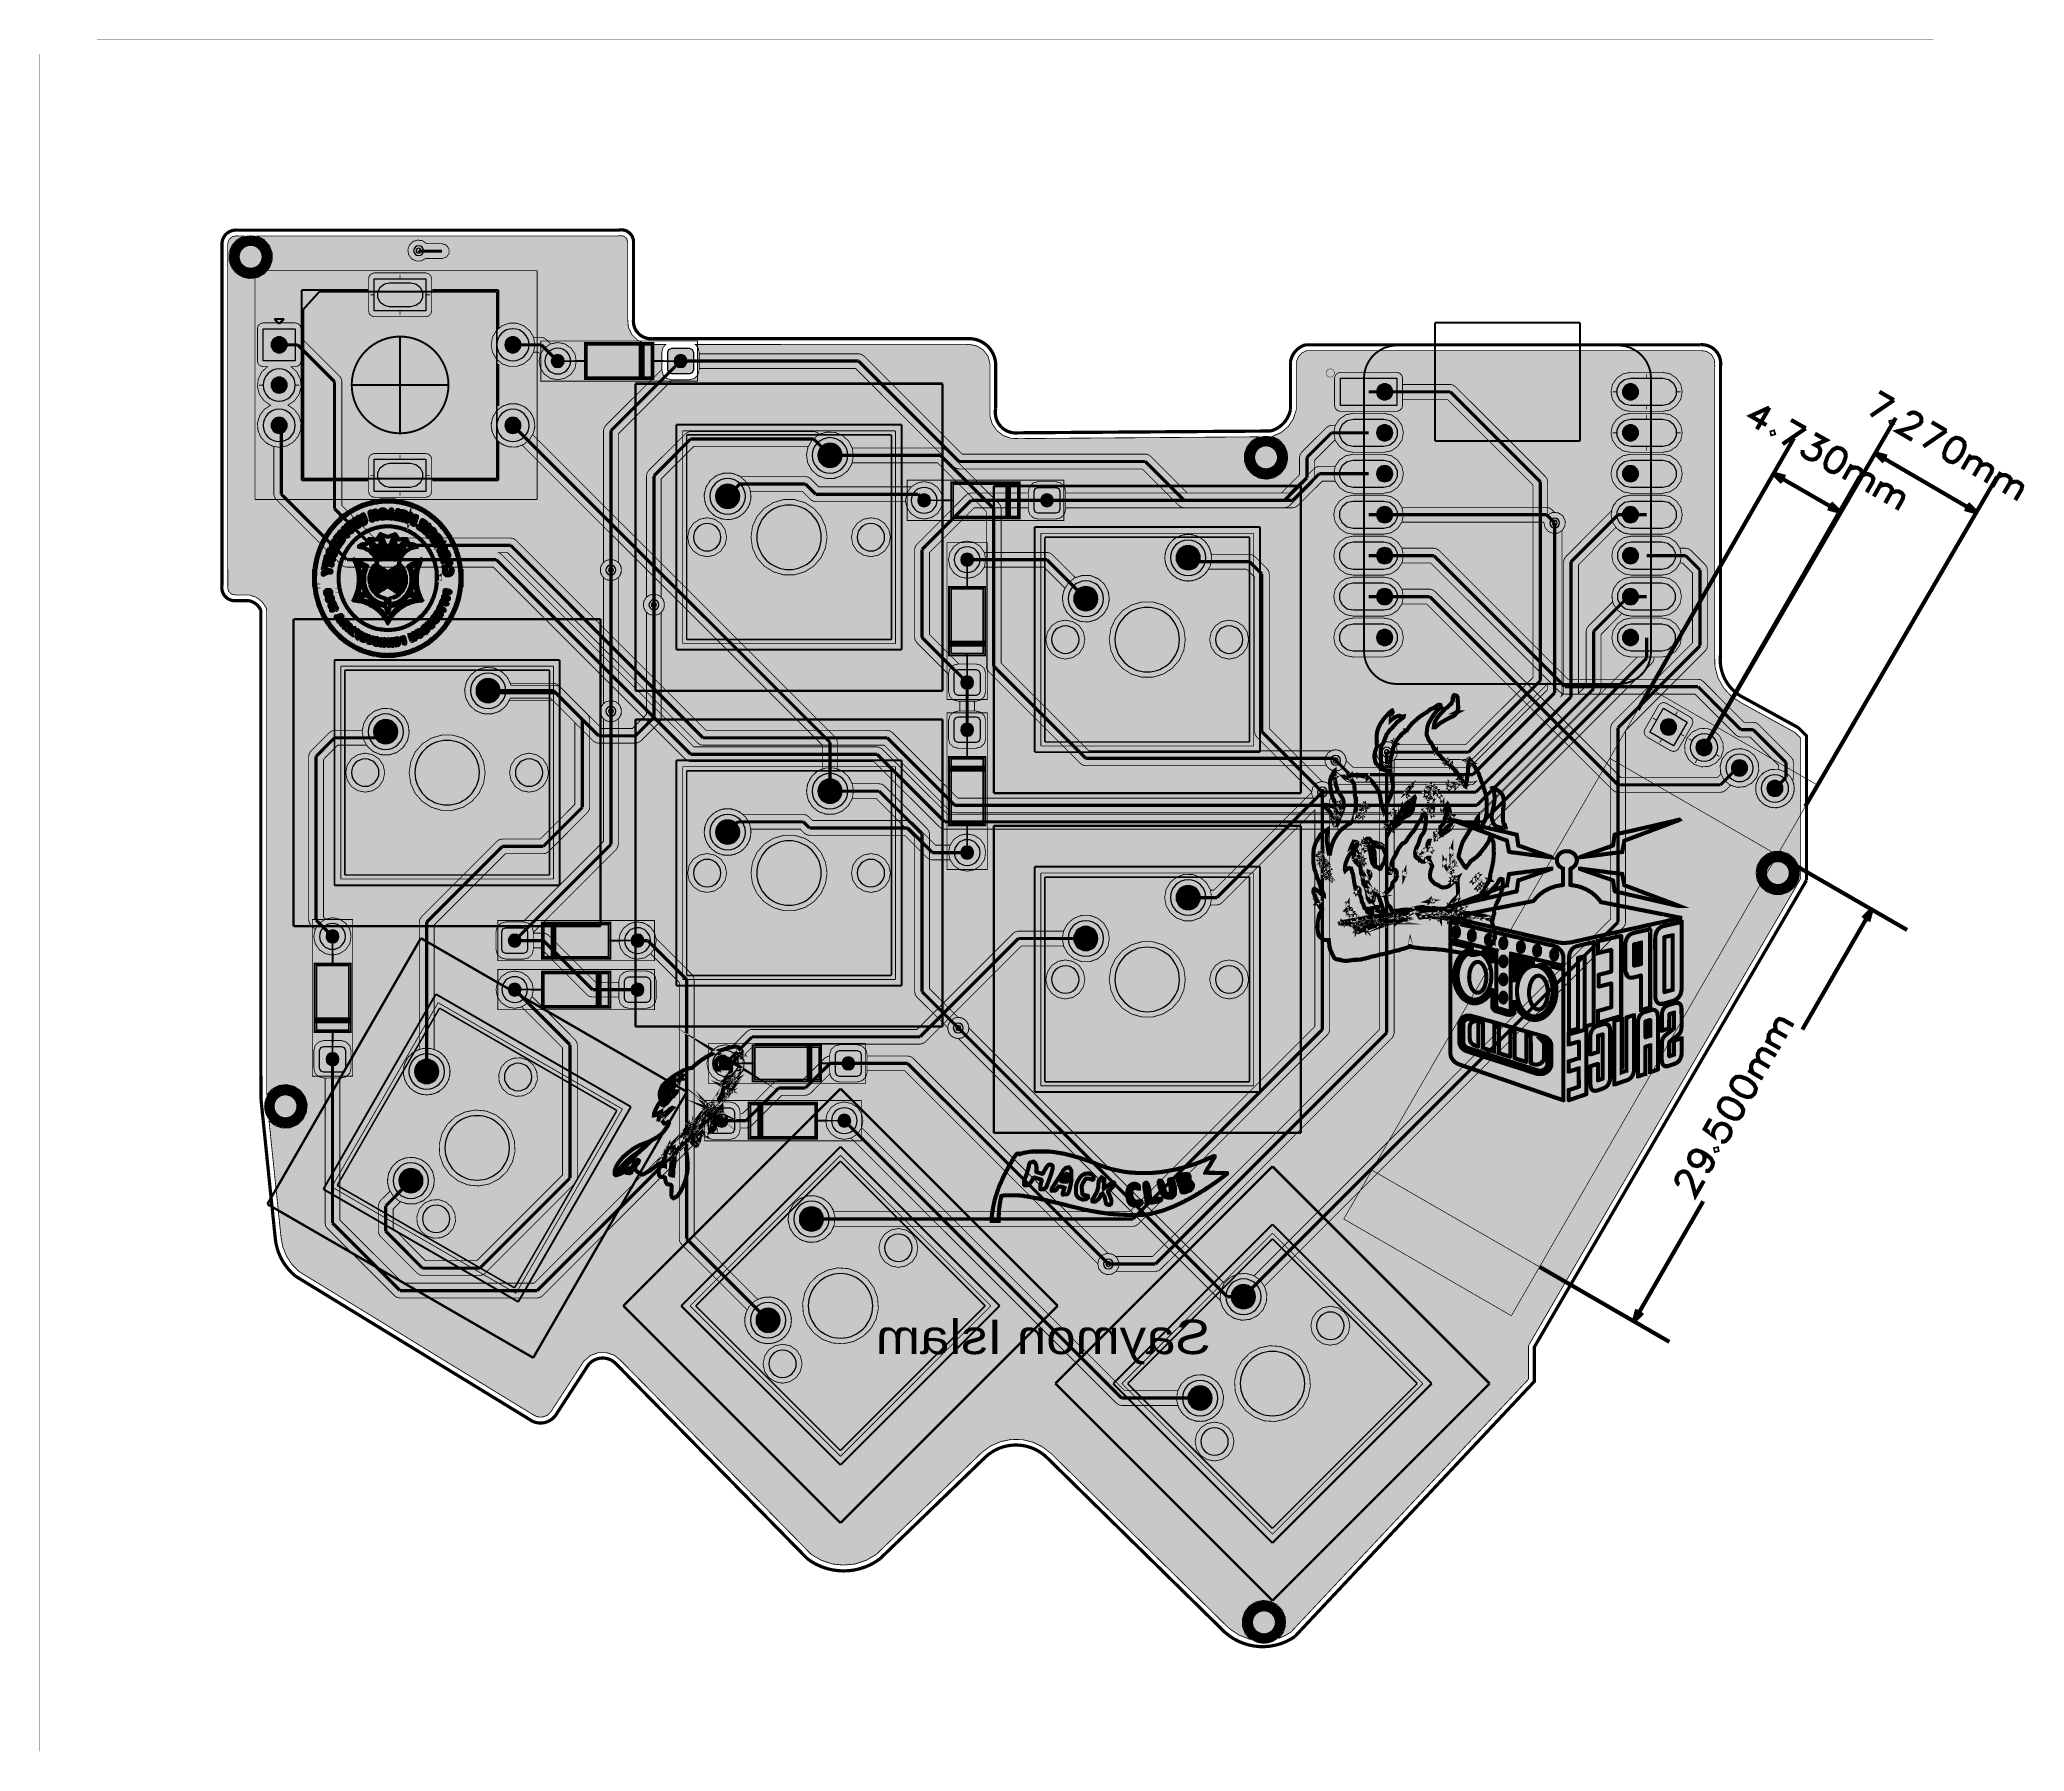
# Model space of a CAD drawing. Header units: millimetres. Extents: x 128 to 251, y -73 to 33.
import ezdxf
from ezdxf.enums import TextEntityAlignment as Align

# ---------------------------------------------------------------- set-up
doc = ezdxf.new("R2010")
doc.units = ezdxf.units.MM
doc.header["$MEASUREMENT"] = 0
for name, color, linetype, true_color in [('Board-Outline-Layer', 7, 'Continuous', 0xff00ff), ('Bottom-Layer', 7, 'Continuous', 0x0000ff), ('Bottom-Paste-Mask-Layer', 7, 'Continuous', 0x800000), ('Bottom-Silkscreen-Layer', 7, 'Continuous', 0x66cc33), ('Bottom-Solder-Mask-Layer', 7, 'Continuous', 0xaa00ff), ('Document-Layer', 7, 'Continuous', 0xffffff), ('F.Courtyard', 7, 'Continuous', 0x022880), ('Hole-Layer', 7, 'Continuous', 0x222222), ('Multi-Layer', 7, 'Continuous', 0xc0c0c0), ('Top-Assembly-Layer', 7, 'Continuous', 0x33cc99), ('Top-Layer', 7, 'Continuous', 0xff0000), ('Top-Paste-Mask-Layer', 7, 'Continuous', 0x808080), ('Top-Silkscreen-Layer', 7, 'Continuous', 0xffcc00), ('Top-Solder-Mask-Layer', 7, 'Continuous', 0x800080), ('User.Drawings', 7, 'Continuous', 0x0229e8)]:
    doc.layers.add(name, color=color, linetype=linetype, true_color=true_color)
doc.styles.get("Standard").update_dxf_attribs({"font": 'arial.ttf'})

msp = doc.modelspace()

# ---------------------------------------------------------------- texts
at = {"layer": 'Bottom-Silkscreen-Layer', "text_generation_flag": 2, "width": 1.1}
msp.add_text('Saymon Islam', height=2.1336, dxfattribs=at).set_placement((200.28, -48.9), align=Align.BOTTOM_LEFT)

# ---------------------------------------------------------------- hatches: boundary and pattern name
at = {"layer": 'Bottom-Layer'}
for points in [[(139.91, 21.1), (140.3, 21.1), (139.88, 20.88), (139.56, 20.52), (139.38, 20.08), (139.37, 19.6), (139.53, 19.15), (139.83, 18.78), (140.25, 18.54), (140.72, 18.45), (141.19, 18.54), (141.6, 18.78), (141.9, 19.15), (142.06, 19.6), (142.05, 20.08), (141.87, 20.52), (141.55, 20.88), (141.13, 21.1), (163.54, 21.1), (163.58, 21.11), (163.63, 21.12), (163.86, 21.1), (164.05, 20.95), (164.11, 20.71), (164.11, 20.7), (164.11, 20.7), (164.11, 15.94), (164.15, 15.45), (164.36, 15), (164.71, 14.64), (165.15, 14.43), (165.65, 14.37), (166.47, 14.37), (166.29, 14.16), (166.23, 13.89), (166.23, 12.79), (166.31, 12.48), (166.53, 12.26), (166.84, 12.18), (167.94, 12.18), (168.24, 12.26), (168.46, 12.48), (168.54, 12.79), (168.54, 13.89), (168.48, 14.16), (168.3, 14.37), (185.17, 14.38), (185.19, 14.37), (185.21, 14.37), (185.29, 14.38), (185.77, 14.28), (186.18, 14.02), (186.47, 13.62), (186.59, 13.15), (186.59, 10.43), (186.58, 9.93), (186.72, 9.45), (187.01, 9.03), (187.41, 8.72), (187.88, 8.55), (188.39, 8.53), (203.24, 8.64), (202.83, 8.4), (202.53, 8.03), (202.37, 7.59), (202.37, 7.11), (202.54, 6.67), (202.86, 6.31), (203.28, 6.08), (203.75, 6.01), (204.21, 6.1), (204.62, 6.36), (204.91, 6.73), (205.05, 7.18), (205.03, 7.66), (204.85, 8.1), (204.53, 8.45), (204.1, 8.67), (204.63, 8.9), (205.08, 9.27), (205.4, 9.75), (205.58, 10.3), (205.59, 10.33), (205.59, 10.36), (205.59, 13.29), (205.71, 13.59), (205.93, 13.84), (206.22, 13.99), (230.64, 13.99), (230.66, 13.99), (230.67, 13.99), (231.03, 13.95), (231.34, 13.75), (231.52, 13.43), (231.55, 13.07), (231.55, 13.04), (231.54, 13.02), (231.54, -4.89), (231.56, -5.62), (231.75, -6.32), (232.11, -6.95), (232.61, -7.49), (233.22, -7.88), (236.51, -9.69), (236.88, -10.05), (236.88, -18.76), (220.04, -47.65), (220, -47.74), (219.99, -47.83), (219.99, -49.82), (205.25, -65.51), (204.9, -65.72), (204.52, -65.88), (204.8, -65.5), (204.93, -65.05), (204.9, -64.58), (204.72, -64.15), (204.4, -63.81), (203.98, -63.6), (203.52, -63.54), (203.06, -63.64), (202.67, -63.89), (202.38, -64.26), (202.24, -64.71), (202.25, -65.17), (202.42, -65.61), (202.73, -65.96), (202.03, -65.69), (201.41, -65.27), (190.42, -54.47), (189.88, -54.04), (189.27, -53.73), (188.61, -53.57), (187.92, -53.55), (187.25, -53.69), (186.63, -53.96), (186.07, -54.37), (186.07, -54.37), (186.07, -54.37), (179.53, -60.69), (178.91, -61.05), (178.23, -61.28), (177.51, -61.35), (176.8, -61.28), (176.12, -61.05), (175.5, -60.69), (163.68, -48.66), (163.28, -48.33), (162.79, -48.17), (162.28, -48.17), (161.8, -48.35), (161.41, -48.68), (161.39, -48.69), (161.38, -48.71), (159.33, -51.86), (159.1, -52.07), (158.81, -52.17), (158.5, -52.15), (158.22, -52.01), (158.2, -52), (158.19, -51.99), (143.72, -43.14), (143.28, -42.7), (142.94, -42.18), (142.71, -41.6), (142.6, -40.99), (142.6, -40.99), (142.6, -40.98), (141.86, -33.79), (142.23, -34.09), (142.7, -34.24), (143.18, -34.22), (143.62, -34.03), (143.97, -33.69), (144.18, -33.26), (144.23, -32.77), (144.1, -32.31), (143.82, -31.91), (143.41, -31.65), (142.94, -31.54), (142.46, -31.6), (142.03, -31.83), (141.71, -32.19), (141.71, -31.59), (141.71, -30.47), (141.71, -2.11), (141.7, -2.03), (141.68, -1.96), (141.43, -1.59), (141.08, -1.32), (140.66, -1.17), (140.63, -1.17), (140.6, -1.17), (139.84, -1.17), (139.82, -1.17), (139.8, -1.17), (139.53, -1.12), (139.34, -0.92), (139.29, -0.65), (139.3, -0.62), (139.3, -0.6), (139.29, 20.61), (139.38, 20.88), (139.59, 21.06), (139.87, 21.11), (139.89, 21.11)], [(150.47, 20.24), (150.52, 19.94), (150.71, 19.68), (150.99, 19.55), (151.3, 19.55), (151.57, 19.7), (152.59, 19.7), (152.86, 19.79), (153.03, 20.02), (153.03, 20.3), (152.86, 20.53), (152.59, 20.62), (151.64, 20.62), (151.39, 20.8), (151.08, 20.85), (150.79, 20.76), (150.57, 20.54)], [(151.59, 16.09), (151.77, 16.14), (151.9, 16.27), (151.95, 16.45), (151.95, 18.45), (151.9, 18.63), (151.77, 18.76), (151.59, 18.81), (148.39, 18.81), (148.22, 18.76), (148.08, 18.63), (148.04, 18.45), (148.04, 16.45), (148.08, 16.27), (148.22, 16.14), (148.39, 16.09)], [(148.39, 16.45), (148.39, 18.45), (151.59, 18.45), (151.59, 16.45)], [(143.23, 12.99), (143.49, 12.99), (143.67, 13.04), (143.8, 13.17), (143.85, 13.35), (143.85, 15.35), (143.8, 15.53), (143.67, 15.66), (143.49, 15.71), (141.49, 15.71), (141.32, 15.66), (141.18, 15.53), (141.14, 15.35), (141.14, 13.35), (141.18, 13.17), (141.32, 13.04), (141.49, 12.99), (141.76, 12.99), (141.4, 12.66), (141.19, 12.22), (141.14, 11.74), (141.27, 11.26), (141.56, 10.87), (141.96, 10.6), (141.57, 10.35), (141.29, 9.98), (141.15, 9.54), (141.16, 9.08), (141.33, 8.65), (141.64, 8.3), (142.04, 8.07), (142.49, 7.99), (142.95, 8.07), (143.35, 8.3), (143.66, 8.65), (143.83, 9.08), (143.84, 9.54), (143.7, 9.98), (143.41, 10.35), (143.03, 10.6), (143.43, 10.87), (143.72, 11.26), (143.85, 11.74), (143.8, 12.22), (143.59, 12.66)], [(141.49, 13.35), (141.49, 15.35), (143.49, 15.35), (143.49, 13.35)], [(155.64, 14.35), (155.72, 13.89), (155.95, 13.48), (156.32, 13.17), (156.76, 13.01), (157.23, 13.01), (157.67, 13.17), (158.03, 13.48), (158.27, 13.89), (158.35, 14.35), (158.27, 14.82), (158.03, 15.22), (157.67, 15.53), (157.23, 15.69), (156.76, 15.69), (156.32, 15.53), (155.95, 15.22), (155.72, 14.82)], [(155.99, 14.35, 1), (157.99, 14.35, 1)], [(160.92, 13.34), (160.84, 13.78), (160.59, 14.15), (160.21, 14.41), (159.77, 14.49), (159.32, 14.41), (158.95, 14.15), (158.7, 13.78), (158.61, 13.34), (158.7, 12.89), (158.95, 12.52), (159.32, 12.27), (159.77, 12.18), (160.21, 12.27), (160.59, 12.52), (160.84, 12.89)], [(158.97, 13.34, 1), (160.57, 13.34, 1)], [(168.19, 13.89), (168.19, 12.79), (168.11, 12.61), (167.94, 12.54), (166.84, 12.54), (166.66, 12.61), (166.59, 12.79), (166.59, 13.89), (166.66, 14.06), (166.84, 14.14), (167.94, 14.14), (168.11, 14.06)], [(141.49, 11.85, 1), (143.49, 11.85, 1)], [(211.82, 10.22), (212, 10.27), (212.13, 10.4), (212.18, 10.58), (212.18, 12.28), (212.13, 12.46), (212, 12.59), (211.82, 12.64), (208.32, 12.64), (208.14, 12.59), (208.01, 12.46), (207.96, 12.28), (207.96, 10.58), (208.01, 10.4), (208.14, 10.27), (208.32, 10.22)], [(228.32, 12.64), (226.32, 12.64), (225.86, 12.55), (225.47, 12.28), (225.2, 11.89), (225.11, 11.43), (225.2, 10.97), (225.47, 10.58), (225.86, 10.31), (226.32, 10.22), (228.32, 10.22), (228.78, 10.31), (229.17, 10.58), (229.44, 10.97), (229.53, 11.43), (229.44, 11.89), (229.17, 12.28), (228.78, 12.55)], [(208.32, 10.58), (208.32, 12.28), (211.82, 12.28), (211.82, 10.58)], [(226.32, 10.58), (225.95, 10.66), (225.65, 10.9), (225.49, 11.24), (225.49, 11.62), (225.65, 11.96), (225.95, 12.2), (226.32, 12.28), (228.32, 12.28), (228.69, 12.2), (228.98, 11.96), (229.15, 11.62), (229.15, 11.24), (228.98, 10.9), (228.69, 10.66), (228.32, 10.58)], [(141.49, 9.35, 1), (143.49, 9.35, 1)], [(176.2, -11.95), (175.76, -12.18), (175.43, -12.55), (175.24, -13), (175.21, -13.49), (175.34, -13.96), (175.63, -14.37), (176.03, -14.65), (176.5, -14.78), (176.99, -14.75), (177.45, -14.56), (177.81, -14.23), (178.04, -13.79), (179.52, -13.79), (181.91, -16.19), (181.91, -25.78), (181.95, -25.96), (182.05, -26.11), (183.96, -28.01), (184.02, -28.32), (184.22, -28.56), (184.51, -28.68), (184.82, -28.66), (185.09, -28.5), (185.25, -28.23), (185.27, -27.92), (185.15, -27.63), (184.91, -27.43), (184.6, -27.37), (182.83, -25.59), (182.83, -16), (182.8, -15.83), (182.7, -15.68), (180.03, -13.01), (179.88, -12.91), (179.71, -12.88), (178.04, -12.88), (177.84, -12.48), (177.52, -12.16), (177.12, -11.95), (177.12, -10.31), (177.08, -10.14), (176.98, -9.99), (158.22, 8.77), (158.35, 9.23), (158.31, 9.7), (158.11, 10.13), (157.78, 10.46), (157.35, 10.66), (156.88, 10.7), (156.42, 10.58), (156.03, 10.31), (155.76, 9.92), (155.64, 9.47), (155.68, 9), (155.88, 8.57), (156.22, 8.24), (156.65, 8.04), (157.12, 8), (157.57, 8.12), (176.2, -10.5)], [(155.99, 9.35, 1), (157.99, 9.35, 1)], [(191.28, 5.16), (191.28, 5.25), (191.2, 5.55), (190.97, 5.78), (190.67, 5.86), (189.57, 5.86), (189.27, 5.78), (189.04, 5.55), (188.96, 5.25), (188.96, 4.15), (189.04, 3.84), (189.27, 3.62), (189.57, 3.54), (190.67, 3.54), (190.97, 3.62), (191.2, 3.84), (191.28, 4.15), (191.28, 4.24), (204.85, 4.24), (205.03, 4.28), (205.18, 4.38), (206.57, 5.77), (206.67, 5.92), (206.71, 6.1), (206.71, 7.18), (207.96, 8.43), (208, 8.43), (208.26, 8.04), (208.66, 7.77), (209.12, 7.68), (211.02, 7.68), (211.48, 7.77), (211.87, 8.04), (212.14, 8.43), (212.23, 8.89), (212.14, 9.35), (211.87, 9.74), (211.48, 10.01), (211.02, 10.1), (209.12, 10.1), (208.66, 10.01), (208.26, 9.74), (208, 9.35), (207.77, 9.35), (207.6, 9.31), (207.45, 9.21), (205.92, 7.69), (205.83, 7.54), (205.79, 7.37), (205.79, 6.29), (204.66, 5.16)], [(228.32, 10.1), (226.32, 10.1), (225.86, 10.01), (225.47, 9.74), (225.2, 9.35), (225.11, 8.89), (225.2, 8.43), (225.47, 8.04), (225.86, 7.77), (226.32, 7.68), (228.32, 7.68), (228.78, 7.77), (229.17, 8.04), (229.44, 8.43), (229.53, 8.89), (229.44, 9.35), (229.17, 9.74), (228.78, 10.01)], [(186.36, -5.59), (186.39, -5.76), (186.49, -5.91), (192.21, -11.63), (192.36, -11.73), (192.53, -11.76), (207.45, -11.76), (207.66, -11.98), (207.95, -12.09), (208.26, -12.05), (208.51, -11.88), (208.66, -11.61), (208.68, -11.31), (208.55, -11.03), (208.31, -10.83), (208.01, -10.77), (207.71, -10.84), (192.72, -10.84), (187.28, -5.4), (187.28, 4.19), (187.24, 4.37), (187.14, 4.51), (183.84, 7.82), (183.69, 7.92), (183.52, 7.95), (178.04, 7.95), (177.8, 8.4), (177.41, 8.74), (176.94, 8.92), (176.43, 8.93), (175.94, 8.76), (175.55, 8.44), (175.29, 8), (175.2, 7.49), (175.29, 6.99), (175.55, 6.55), (175.94, 6.22), (176.43, 6.05), (176.94, 6.06), (177.41, 6.25), (177.8, 6.58), (178.04, 7.03), (183.33, 7.03), (186.36, 4)], [(209.12, 8.04), (208.75, 8.12), (208.45, 8.36), (208.29, 8.7), (208.29, 9.08), (208.45, 9.42), (208.75, 9.66), (209.12, 9.74), (211.02, 9.74), (211.39, 9.66), (211.68, 9.42), (211.85, 9.08), (211.85, 8.7), (211.68, 8.36), (211.39, 8.12), (211.02, 8.04)], [(226.32, 8.04), (225.95, 8.12), (225.65, 8.36), (225.49, 8.7), (225.49, 9.08), (225.65, 9.42), (225.95, 9.66), (226.32, 9.74), (228.32, 9.74), (228.69, 9.66), (228.98, 9.42), (229.15, 9.08), (229.15, 8.7), (228.98, 8.36), (228.69, 8.12), (228.32, 8.04)], [(151.59, 4.89), (151.77, 4.94), (151.9, 5.07), (151.95, 5.25), (151.95, 7.25), (151.9, 7.43), (151.77, 7.56), (151.59, 7.61), (148.39, 7.61), (148.22, 7.56), (148.08, 7.43), (148.04, 7.25), (148.04, 5.25), (148.08, 5.07), (148.22, 4.94), (148.39, 4.89)], [(175.56, 7.49, 1), (177.76, 7.49, 1)], [(211.02, 7.56), (209.12, 7.56), (208.66, 7.47), (208.27, 7.2), (208, 6.81), (207.91, 6.35), (208, 5.89), (208.27, 5.5), (208.66, 5.23), (209.12, 5.14), (211.02, 5.14), (211.48, 5.23), (211.87, 5.5), (212.14, 5.89), (212.23, 6.35), (212.14, 6.81), (211.87, 7.2), (211.48, 7.47)], [(228.32, 7.56), (226.32, 7.56), (225.86, 7.47), (225.47, 7.2), (225.2, 6.81), (225.11, 6.35), (225.2, 5.89), (225.47, 5.5), (225.86, 5.23), (226.32, 5.14), (228.32, 5.14), (228.78, 5.23), (229.17, 5.5), (229.44, 5.89), (229.53, 6.35), (229.44, 6.81), (229.17, 7.2), (228.78, 7.47)], [(148.39, 5.25), (148.39, 7.25), (151.59, 7.25), (151.59, 5.25)], [(168.85, 4.95), (168.94, 4.45), (169.19, 4.02), (169.58, 3.69), (170.05, 3.52), (170.56, 3.52), (171.04, 3.69), (171.42, 4.02), (171.68, 4.45), (171.77, 4.95), (171.68, 5.45), (171.42, 5.89), (171.04, 6.22), (170.56, 6.39), (170.05, 6.39), (169.58, 6.22), (169.19, 5.89), (168.94, 5.45)], [(209.12, 5.5), (208.75, 5.58), (208.45, 5.82), (208.29, 6.16), (208.29, 6.54), (208.45, 6.88), (208.75, 7.12), (209.12, 7.2), (211.02, 7.2), (211.39, 7.12), (211.68, 6.88), (211.85, 6.54), (211.85, 6.16), (211.68, 5.82), (211.39, 5.58), (211.02, 5.5)], [(226.32, 5.5), (225.95, 5.58), (225.65, 5.82), (225.49, 6.16), (225.49, 6.54), (225.65, 6.88), (225.95, 7.12), (226.32, 7.2), (228.32, 7.2), (228.69, 7.12), (228.98, 6.88), (229.15, 6.54), (229.15, 6.16), (228.98, 5.82), (228.69, 5.58), (228.32, 5.5)], [(169.21, 4.95, 1), (171.41, 4.95, 1)], [(183.66, 4.7), (183.57, 5.14), (183.32, 5.52), (182.94, 5.77), (182.5, 5.86), (182.06, 5.77), (181.68, 5.52), (181.43, 5.14), (181.34, 4.7), (181.43, 4.26), (181.68, 3.88), (182.06, 3.63), (182.5, 3.54), (182.94, 3.63), (183.32, 3.88), (183.57, 4.26)], [(181.7, 4.7, 1), (183.3, 4.7, 1)], [(190.92, 5.25), (190.92, 4.15), (190.85, 3.97), (190.67, 3.9), (189.57, 3.9), (189.39, 3.97), (189.32, 4.15), (189.32, 5.25), (189.39, 5.43), (189.57, 5.5), (190.67, 5.5), (190.85, 5.43)], [(211.02, 5.02), (209.12, 5.02), (208.66, 4.93), (208.27, 4.66), (208, 4.27), (207.91, 3.81), (208, 3.35), (208.27, 2.96), (208.66, 2.69), (209.12, 2.6), (211.02, 2.6), (211.48, 2.69), (211.88, 2.96), (212.14, 3.35), (220.92, 3.35), (220.95, 3.32), (221.02, 3.01), (221.22, 2.77), (221.51, 2.65), (221.82, 2.67), (222.08, 2.83), (222.25, 3.1), (222.27, 3.41), (222.15, 3.7), (221.91, 3.9), (221.6, 3.96), (221.43, 4.13), (221.28, 4.23), (221.11, 4.27), (212.14, 4.27), (211.88, 4.66), (211.48, 4.93)], [(228.32, 5.02), (226.32, 5.02), (225.86, 4.93), (225.47, 4.66), (225.2, 4.27), (225.11, 3.81), (225.2, 3.35), (225.47, 2.96), (225.86, 2.69), (226.32, 2.6), (228.32, 2.6), (228.78, 2.69), (229.17, 2.96), (229.44, 3.35), (229.53, 3.81), (229.44, 4.27), (229.17, 4.66), (228.78, 4.93)], [(171.76, 2.41), (171.85, 1.75), (172.13, 1.14), (172.57, 0.63), (173.14, 0.27), (173.78, 0.08), (174.45, 0.08), (175.1, 0.27), (175.66, 0.63), (176.1, 1.14), (176.38, 1.75), (176.48, 2.41), (176.38, 3.08), (176.1, 3.69), (175.66, 4.2), (175.1, 4.56), (174.45, 4.75), (173.78, 4.75), (173.14, 4.56), (172.57, 4.2), (172.13, 3.69), (171.85, 3.08)], [(172.12, 2.41, 1), (176.12, 2.41, 1)], [(209.12, 2.96), (208.75, 3.04), (208.45, 3.28), (208.29, 3.62), (208.29, 4), (208.45, 4.34), (208.75, 4.58), (209.12, 4.66), (211.02, 4.66), (211.39, 4.58), (211.68, 4.34), (211.85, 4), (211.85, 3.62), (211.68, 3.28), (211.39, 3.04), (211.02, 2.96)], [(226.32, 2.96), (225.95, 3.04), (225.65, 3.28), (225.49, 3.62), (225.49, 4), (225.65, 4.34), (225.95, 4.58), (226.32, 4.66), (228.32, 4.66), (228.69, 4.58), (228.98, 4.34), (229.15, 4), (229.15, 3.62), (228.98, 3.28), (228.69, 3.04), (228.32, 2.96)], [(167.83, 2.41), (167.92, 1.95), (168.18, 1.56), (168.58, 1.3), (169.04, 1.2), (169.5, 1.3), (169.89, 1.56), (170.15, 1.95), (170.25, 2.41), (170.15, 2.88), (169.89, 3.27), (169.5, 3.53), (169.04, 3.62), (168.58, 3.53), (168.18, 3.27), (167.92, 2.88)], [(168.19, 2.41, 1), (169.89, 2.41, 1)], [(177.99, 2.41), (178.08, 1.95), (178.34, 1.56), (178.74, 1.3), (179.2, 1.2), (179.66, 1.3), (180.05, 1.56), (180.31, 1.95), (180.41, 2.41), (180.31, 2.88), (180.05, 3.27), (179.66, 3.53), (179.2, 3.62), (178.74, 3.53), (178.34, 3.27), (178.08, 2.88)], [(178.35, 2.41, 1), (180.05, 2.41, 1)], [(197.42, 1.14), (197.51, 0.64), (197.77, 0.21), (198.15, -0.12), (198.63, -0.29), (199.14, -0.29), (199.61, -0.12), (200, 0.21), (200.25, 0.64), (200.34, 1.14), (200.25, 1.64), (200, 2.08), (199.61, 2.41), (199.14, 2.58), (198.63, 2.58), (198.15, 2.41), (197.77, 2.08), (197.51, 1.64)], [(221.93, -7.18), (222.08, -7.28), (222.25, -7.32), (230.32, -7.32), (232.85, -9.85), (233, -9.95), (233.17, -9.98), (233.74, -9.98), (235.51, -11.75), (235.51, -11.99), (235.05, -11.99), (234.63, -12.16), (234.3, -12.47), (234.11, -12.89), (234.08, -13.34), (234.23, -13.77), (234.53, -14.12), (234.94, -14.33), (235.39, -14.38), (235.83, -14.25), (236.19, -13.97), (236.42, -13.57), (236.49, -13.12), (236.38, -12.68), (236.41, -12.59), (236.42, -12.49), (236.42, -11.56), (236.39, -11.38), (236.29, -11.23), (234.26, -9.2), (234.11, -9.1), (233.93, -9.07), (233.36, -9.07), (230.83, -6.53), (230.68, -6.43), (230.51, -6.4), (222.44, -6.4), (214.45, 1.59), (214.3, 1.69), (214.12, 1.73), (212.14, 1.73), (211.88, 2.12), (211.48, 2.39), (211.02, 2.48), (209.12, 2.48), (208.66, 2.39), (208.27, 2.12), (208, 1.73), (207.91, 1.27), (208, 0.81), (208.27, 0.42), (208.66, 0.15), (209.12, 0.06), (211.02, 0.06), (211.48, 0.15), (211.88, 0.42), (212.14, 0.81), (213.93, 0.81)], [(228.27, 2.48), (226.37, 2.48), (225.91, 2.39), (225.52, 2.12), (225.25, 1.73), (225.16, 1.27), (225.25, 0.81), (225.52, 0.42), (225.91, 0.15), (226.37, 0.06), (228.27, 0.06), (228.73, 0.15), (229.12, 0.42), (229.39, 0.81), (229.48, 1.27), (229.39, 1.73), (229.12, 2.12), (228.73, 2.39)], [(185.17, -0.14), (185.61, -0.05), (185.99, 0.2), (186.24, 0.57), (186.32, 1.02), (186.24, 1.46), (185.99, 1.83), (185.61, 2.09), (185.17, 2.17), (184.72, 2.09), (184.35, 1.83), (184.1, 1.46), (184.01, 1.02), (184.1, 0.57), (184.35, 0.2), (184.72, -0.05)], [(184.37, 1.02, 1), (185.97, 1.02, 1)], [(197.78, 1.14, 1), (199.98, 1.14, 1)], [(209.12, 0.42), (208.75, 0.5), (208.45, 0.74), (208.29, 1.08), (208.29, 1.46), (208.45, 1.8), (208.75, 2.04), (209.12, 2.12), (211.02, 2.12), (211.39, 2.04), (211.68, 1.8), (211.85, 1.46), (211.85, 1.08), (211.68, 0.74), (211.39, 0.5), (211.02, 0.42)], [(226.37, 0.42), (226, 0.5), (225.7, 0.74), (225.54, 1.08), (225.54, 1.46), (225.7, 1.8), (226, 2.04), (226.37, 2.12), (228.27, 2.12), (228.64, 2.04), (228.93, 1.8), (229.1, 1.46), (229.1, 1.08), (228.93, 0.74), (228.64, 0.5), (228.27, 0.42)], [(163.07, 1.04), (162.76, 0.97), (162.53, 0.77), (162.41, 0.48), (162.44, 0.16), (162.61, -0.1), (162.61, -7.9), (162.44, -8.17), (162.41, -8.48), (162.53, -8.77), (162.76, -8.97), (163.07, -9.05), (163.37, -8.97), (163.61, -8.77), (163.72, -8.48), (163.7, -8.17), (163.53, -7.9), (163.53, -0.1), (163.7, 0.16), (163.72, 0.48), (163.61, 0.77), (163.37, 0.97)], [(191.07, -1.4), (191.16, -1.9), (191.42, -2.33), (191.8, -2.66), (192.28, -2.83), (192.79, -2.83), (193.26, -2.66), (193.65, -2.33), (193.9, -1.9), (193.99, -1.4), (193.9, -0.9), (193.65, -0.46), (193.26, -0.13), (192.79, 0.04), (192.28, 0.04), (191.8, -0.13), (191.42, -0.46), (191.16, -0.9)], [(162.5, -9.45), (159.84, -6.79), (159.69, -6.69), (159.51, -6.65), (156.83, -6.65), (156.59, -6.2), (156.21, -5.87), (155.73, -5.68), (155.22, -5.67), (154.73, -5.84), (154.34, -6.17), (154.08, -6.61), (153.99, -7.11), (154.08, -7.62), (154.34, -8.06), (154.73, -8.38), (155.22, -8.55), (155.73, -8.54), (156.21, -8.36), (156.59, -8.02), (156.83, -7.57), (159.32, -7.57), (161.98, -10.23), (162.13, -10.33), (162.31, -10.36), (164.59, -10.36), (164.77, -10.33), (164.92, -10.23), (166.06, -9.09), (166.16, -8.94), (166.19, -8.76), (166.19, -2.26), (166.36, -1.99), (166.39, -1.68), (166.28, -1.39), (166.04, -1.19), (165.74, -1.11), (165.43, -1.19), (165.2, -1.39), (165.08, -1.68), (165.11, -1.99), (165.28, -2.26), (165.28, -8.57), (164.4, -9.45)], [(191.43, -1.4, 1), (193.63, -1.4, 1)], [(225.23, -13.28), (225.38, -13.38), (225.55, -13.41), (231.9, -13.41), (232.08, -13.38), (232.23, -13.28), (232.53, -12.98), (232.98, -13.11), (233.45, -13.05), (233.86, -12.82), (234.16, -12.45), (234.28, -12), (234.23, -11.53), (234, -11.12), (233.63, -10.83), (233.18, -10.7), (232.71, -10.75), (232.3, -10.98), (232, -11.35), (231.88, -11.81), (231.93, -12.28), (231.71, -12.5), (225.74, -12.5), (214.19, -0.95), (214.04, -0.85), (213.87, -0.81), (212.14, -0.81), (211.88, -0.42), (211.48, -0.15), (211.02, -0.06), (209.12, -0.06), (208.66, -0.15), (208.27, -0.42), (208, -0.81), (207.91, -1.27), (208, -1.73), (208.27, -2.12), (208.66, -2.39), (209.12, -2.48), (211.02, -2.48), (211.48, -2.39), (211.88, -2.12), (212.14, -1.73), (213.68, -1.73)], [(211.02, -0.42), (211.39, -0.5), (211.68, -0.74), (211.85, -1.08), (211.85, -1.46), (211.68, -1.8), (211.39, -2.04), (211.02, -2.12), (209.12, -2.12), (208.75, -2.04), (208.45, -1.8), (208.29, -1.46), (208.29, -1.08), (208.45, -0.74), (208.75, -0.5), (209.12, -0.42)], [(228.27, -0.06), (226.37, -0.06), (225.91, -0.15), (225.52, -0.42), (225.25, -0.81), (225.16, -1.27), (225.25, -1.73), (225.52, -2.12), (225.91, -2.39), (226.37, -2.48), (228.27, -2.48), (228.73, -2.39), (229.12, -2.12), (229.39, -1.73), (229.48, -1.27), (229.39, -0.81), (229.12, -0.42), (228.73, -0.15)], [(226.37, -2.12), (226, -2.04), (225.7, -1.8), (225.54, -1.46), (225.54, -1.08), (225.7, -0.74), (226, -0.5), (226.37, -0.42), (228.27, -0.42), (228.64, -0.5), (228.93, -0.74), (229.1, -1.08), (229.1, -1.46), (228.93, -1.8), (228.64, -2.04), (228.27, -2.12)], [(193.98, -3.94), (194.08, -4.6), (194.36, -5.21), (194.8, -5.72), (195.36, -6.08), (196.01, -6.27), (196.68, -6.27), (197.32, -6.08), (197.89, -5.72), (198.33, -5.21), (198.61, -4.6), (198.7, -3.94), (198.61, -3.27), (198.33, -2.66), (197.89, -2.15), (197.32, -1.79), (196.68, -1.6), (196.01, -1.6), (195.36, -1.79), (194.8, -2.15), (194.36, -2.66), (194.08, -3.27)], [(194.34, -3.94, 1), (198.34, -3.94, 1)], [(190.05, -3.94), (190.15, -4.4), (190.41, -4.79), (190.8, -5.05), (191.26, -5.15), (191.72, -5.05), (192.12, -4.79), (192.38, -4.4), (192.47, -3.94), (192.38, -3.47), (192.12, -3.08), (191.72, -2.82), (191.26, -2.73), (190.8, -2.82), (190.41, -3.08), (190.15, -3.47)], [(190.41, -3.94, 1), (192.11, -3.94, 1)], [(200.21, -3.94), (200.31, -4.4), (200.57, -4.79), (200.96, -5.05), (201.42, -5.15), (201.88, -5.05), (202.28, -4.79), (202.54, -4.4), (202.63, -3.94), (202.54, -3.47), (202.28, -3.08), (201.88, -2.82), (201.42, -2.73), (200.96, -2.82), (200.57, -3.08), (200.31, -3.47)], [(200.57, -3.94, 1), (202.27, -3.94, 1)], [(211.02, -2.6), (209.12, -2.6), (208.66, -2.69), (208.27, -2.96), (208, -3.35), (207.91, -3.81), (208, -4.27), (208.27, -4.66), (208.66, -4.93), (209.12, -5.02), (211.02, -5.02), (211.48, -4.93), (211.87, -4.66), (212.14, -4.27), (212.23, -3.81), (212.14, -3.35), (211.87, -2.96), (211.48, -2.69)], [(209.12, -4.66), (208.75, -4.58), (208.45, -4.34), (208.29, -4), (208.29, -3.62), (208.45, -3.28), (208.75, -3.04), (209.12, -2.96), (211.02, -2.96), (211.39, -3.04), (211.68, -3.28), (211.85, -3.62), (211.85, -4), (211.68, -4.34), (211.39, -4.58), (211.02, -4.66)], [(228.27, -2.6), (226.37, -2.6), (225.91, -2.69), (225.52, -2.96), (225.25, -3.35), (225.16, -3.81), (225.25, -4.27), (225.52, -4.66), (225.91, -4.93), (226.37, -5.02), (228.27, -5.02), (228.73, -4.93), (229.12, -4.66), (229.39, -4.27), (229.48, -3.81), (229.39, -3.35), (229.12, -2.96), (228.73, -2.69)], [(226.37, -4.66), (226, -4.58), (225.7, -4.34), (225.54, -4), (225.54, -3.62), (225.7, -3.28), (226, -3.04), (226.37, -2.96), (228.27, -2.96), (228.64, -3.04), (228.93, -3.28), (229.1, -3.62), (229.1, -4), (228.93, -4.34), (228.64, -4.58), (228.27, -4.66)], [(154.35, -7.11, 1), (156.55, -7.11, 1)], [(186.32, -6.05), (186.24, -5.75), (186.02, -5.53), (185.72, -5.45), (184.62, -5.45), (184.31, -5.53), (184.09, -5.75), (184.01, -6.05), (184.01, -7.15), (184.09, -7.46), (184.31, -7.68), (184.62, -7.76), (185.72, -7.76), (186.02, -7.68), (186.24, -7.46), (186.32, -7.15)], [(185.72, -7.4), (184.62, -7.4), (184.44, -7.33), (184.37, -7.15), (184.37, -6.05), (184.44, -5.88), (184.62, -5.8), (185.72, -5.8), (185.89, -5.88), (185.97, -6.05), (185.97, -7.15), (185.89, -7.33)], [(147.64, -9.65), (147.73, -10.15), (147.98, -10.59), (148.37, -10.91), (148.85, -11.09), (149.35, -11.09), (149.83, -10.91), (150.22, -10.59), (150.47, -10.15), (150.56, -9.65), (150.47, -9.15), (150.22, -8.71), (149.83, -8.39), (149.35, -8.22), (148.85, -8.22), (148.37, -8.39), (147.98, -8.71), (147.73, -9.15)], [(148, -9.65, 1), (150.2, -9.65, 1)], [(184.01, -10.08), (184.09, -10.38), (184.31, -10.6), (184.62, -10.68), (185.72, -10.68), (186.02, -10.6), (186.24, -10.38), (186.32, -10.08), (186.32, -8.98), (186.24, -8.67), (186.02, -8.45), (185.72, -8.37), (184.62, -8.37), (184.31, -8.45), (184.09, -8.67), (184.01, -8.98)], [(230.02, -8.74), (228.55, -7.89), (228.37, -7.84), (228.19, -7.89), (228.06, -8.02), (227.21, -9.5), (227.16, -9.67), (227.21, -9.85), (227.34, -9.98), (228.81, -10.83), (228.99, -10.88), (229.17, -10.83), (229.3, -10.7), (230.15, -9.23), (230.2, -9.05), (230.15, -8.87)], [(228.99, -10.52), (227.52, -9.67), (228.37, -8.2), (229.84, -9.05)], [(184.62, -8.73), (185.72, -8.73), (185.89, -8.8), (185.97, -8.98), (185.97, -10.08), (185.89, -10.25), (185.72, -10.33), (184.62, -10.33), (184.44, -10.25), (184.37, -10.08), (184.37, -8.98), (184.44, -8.8)], [(230.28, -11.68), (230.72, -11.83), (231.19, -11.8), (231.62, -11.59), (231.93, -11.24), (232.08, -10.79), (232.05, -10.32), (231.84, -9.9), (231.48, -9.59), (231.04, -9.44), (230.57, -9.47), (230.15, -9.67), (229.83, -10.03), (229.68, -10.48), (229.71, -10.95), (229.92, -11.37)], [(230.03, -10.63, 1), (231.73, -10.63, 1)], [(146.62, -12.19), (146.71, -12.65), (146.97, -13.05), (147.37, -13.31), (147.83, -13.4), (148.29, -13.31), (148.68, -13.05), (148.94, -12.65), (149.04, -12.19), (148.94, -11.73), (148.68, -11.34), (148.29, -11.08), (147.83, -10.98), (147.37, -11.08), (146.97, -11.34), (146.71, -11.73)], [(150.55, -12.19), (150.65, -12.86), (150.92, -13.47), (151.36, -13.97), (151.93, -14.34), (152.57, -14.53), (153.24, -14.53), (153.89, -14.34), (154.45, -13.97), (154.89, -13.47), (155.17, -12.86), (155.27, -12.19), (155.17, -11.53), (154.89, -10.92), (154.45, -10.41), (153.89, -10.05), (153.24, -9.86), (152.57, -9.86), (151.93, -10.05), (151.36, -10.41), (150.92, -10.92), (150.65, -11.53)], [(150.91, -12.19, 1), (154.91, -12.19, 1)], [(156.78, -12.19), (156.87, -12.65), (157.13, -13.05), (157.53, -13.31), (157.99, -13.4), (158.45, -13.31), (158.84, -13.05), (159.1, -12.65), (159.2, -12.19), (159.1, -11.73), (158.84, -11.34), (158.45, -11.08), (157.99, -10.98), (157.53, -11.08), (157.13, -11.34), (156.87, -11.73)], [(196.66, -42.21), (194.41, -42.21), (194.15, -42.05), (193.83, -42.02), (193.54, -42.13), (193.34, -42.37), (193.27, -42.67), (193.34, -42.98), (193.54, -43.21), (193.83, -43.33), (194.15, -43.3), (194.41, -43.13), (196.85, -43.13), (197.03, -43.1), (197.17, -43), (211.53, -28.65), (211.62, -28.5), (211.66, -28.32), (211.66, -11.4), (211.83, -11.14), (211.86, -10.83), (211.74, -10.54), (211.51, -10.33), (211.2, -10.26), (210.9, -10.33), (210.66, -10.54), (210.55, -10.83), (210.57, -11.14), (210.74, -11.4), (210.74, -28.13)], [(232.23, -11.9, 1), (233.93, -11.9, 1)], [(146.98, -12.19, 1), (148.68, -12.19, 1)], [(157.14, -12.19, 1), (158.84, -12.19, 1)], [(175.56, -13.34, 1), (177.76, -13.34, 1)], [(195.26, -39.42), (176.9, -39.42), (176.66, -38.97), (176.27, -38.63), (175.79, -38.45), (175.28, -38.44), (174.8, -38.61), (174.4, -38.93), (174.15, -39.37), (174.06, -39.88), (174.15, -40.38), (174.4, -40.82), (174.8, -41.15), (175.28, -41.32), (175.79, -41.31), (176.27, -41.12), (176.66, -40.79), (176.9, -40.34), (195.45, -40.34), (195.63, -40.3), (195.78, -40.2), (207.52, -28.45), (207.62, -28.31), (207.66, -28.13), (207.66, -13.88), (207.83, -13.6), (207.85, -13.28), (207.72, -12.98), (207.45, -12.79), (207.13, -12.74), (206.83, -12.85), (206.61, -13.1), (206.54, -13.41), (200.47, -19.48), (200.27, -19.48), (200.02, -19.03), (199.64, -18.69), (199.16, -18.51), (198.65, -18.5), (198.17, -18.67), (197.77, -18.99), (197.51, -19.44), (197.42, -19.94), (197.51, -20.44), (197.77, -20.88), (198.17, -21.21), (198.65, -21.38), (199.16, -21.37), (199.64, -21.19), (200.02, -20.85), (200.27, -20.4), (200.66, -20.4), (200.84, -20.36), (200.98, -20.26), (206.74, -14.5), (206.74, -27.94)], [(234.43, -13.17, 1), (236.13, -13.17, 1)], [(168.85, -15.88), (168.94, -16.37), (169.19, -16.81), (169.58, -17.14), (170.05, -17.31), (170.56, -17.31), (171.04, -17.14), (171.42, -16.81), (171.68, -16.37), (171.77, -15.88), (171.68, -15.38), (171.42, -14.94), (171.04, -14.61), (170.56, -14.44), (170.05, -14.44), (169.58, -14.61), (169.19, -14.94), (168.94, -15.38)], [(169.21, -15.88, 1), (171.41, -15.88, 1)], [(185.17, -15.99), (184.72, -16.08), (184.35, -16.33), (184.1, -16.7), (184.01, -17.15), (184.1, -17.59), (184.35, -17.96), (184.72, -18.22), (185.17, -18.3), (185.61, -18.22), (185.99, -17.96), (186.24, -17.59), (186.32, -17.15), (186.24, -16.7), (185.99, -16.33), (185.61, -16.08)], [(167.83, -18.42), (167.92, -18.88), (168.18, -19.27), (168.58, -19.53), (169.04, -19.62), (169.5, -19.53), (169.89, -19.27), (170.15, -18.88), (170.25, -18.42), (170.15, -17.95), (169.89, -17.56), (169.5, -17.3), (169.04, -17.21), (168.58, -17.3), (168.18, -17.56), (167.92, -17.95)], [(171.76, -18.42), (171.85, -19.08), (172.13, -19.69), (172.57, -20.2), (173.14, -20.56), (173.78, -20.75), (174.45, -20.75), (175.1, -20.56), (175.66, -20.2), (176.1, -19.69), (176.38, -19.08), (176.48, -18.42), (176.38, -17.75), (176.1, -17.14), (175.66, -16.63), (175.1, -16.27), (174.45, -16.08), (173.78, -16.08), (173.14, -16.27), (172.57, -16.63), (172.13, -17.14), (171.85, -17.75)], [(172.12, -18.42, 1), (176.12, -18.42, 1)], [(177.99, -18.42), (178.08, -18.88), (178.34, -19.27), (178.74, -19.53), (179.2, -19.62), (179.66, -19.53), (180.05, -19.27), (180.31, -18.88), (180.41, -18.42), (180.31, -17.95), (180.05, -17.56), (179.66, -17.3), (179.2, -17.21), (178.74, -17.3), (178.34, -17.56), (178.08, -17.95)], [(184.37, -17.15, 1), (185.97, -17.15, 1)], [(234.1, -18.42), (234.18, -18.88), (234.42, -19.29), (234.78, -19.59), (235.22, -19.75), (235.69, -19.75), (236.14, -19.59), (236.5, -19.29), (236.73, -18.88), (236.82, -18.42), (236.73, -17.95), (236.5, -17.54), (236.14, -17.24), (235.69, -17.08), (235.22, -17.08), (234.78, -17.24), (234.42, -17.54), (234.18, -17.95)], [(168.19, -18.42, 1), (169.89, -18.42, 1)], [(178.35, -18.42, 1), (180.05, -18.42, 1)], [(197.78, -19.94, 1), (199.98, -19.94, 1)], [(145.8, -23.51), (146.24, -23.42), (146.62, -23.17), (146.87, -22.8), (146.95, -22.35), (146.87, -21.91), (146.62, -21.53), (146.24, -21.28), (145.8, -21.19), (145.35, -21.28), (144.98, -21.53), (144.73, -21.91), (144.64, -22.35), (144.73, -22.8), (144.98, -23.17), (145.35, -23.42)], [(145, -22.35, 1), (146.6, -22.35, 1)], [(157.65, -23.76), (157.95, -23.68), (158.18, -23.46), (158.26, -23.16), (158.26, -22.06), (158.18, -21.75), (157.95, -21.53), (157.65, -21.45), (156.55, -21.45), (156.25, -21.53), (156.02, -21.75), (155.94, -22.06), (155.94, -23.16), (156.02, -23.46), (156.25, -23.68), (156.55, -23.76)], [(156.3, -23.16), (156.3, -22.06), (156.37, -21.88), (156.55, -21.81), (157.65, -21.81), (157.83, -21.88), (157.9, -22.06), (157.9, -23.16), (157.83, -23.33), (157.65, -23.41), (156.55, -23.41), (156.37, -23.33)], [(173.85, -47.2), (174.14, -46.78), (174.27, -46.28), (174.22, -45.77), (174, -45.31), (173.63, -44.95), (173.17, -44.75), (172.66, -44.72), (172.17, -44.86), (168.23, -40.92), (168.23, -25.02), (168.19, -24.84), (168.09, -24.7), (165.87, -22.47), (165.74, -22.05), (165.46, -21.71), (165.07, -21.5), (164.63, -21.45), (164.2, -21.57), (163.85, -21.84), (163.63, -22.22), (163.56, -22.66), (163.67, -23.09), (163.92, -23.45), (164.3, -23.68), (164.73, -23.76), (165.16, -23.68), (165.53, -23.43), (167.31, -25.21), (167.31, -41.11), (167.34, -41.29), (167.44, -41.44), (171.52, -45.51), (171.37, -46), (171.4, -46.51), (171.61, -46.98), (171.97, -47.35), (172.43, -47.57), (172.94, -47.62), (173.43, -47.49)], [(163.92, -22.61, 1), (165.52, -22.61, 1)], [(191.07, -22.48), (191.16, -22.98), (191.42, -23.42), (191.8, -23.74), (192.28, -23.92), (192.79, -23.92), (193.26, -23.74), (193.65, -23.42), (193.9, -22.98), (193.99, -22.48), (193.9, -21.98), (193.65, -21.54), (193.26, -21.22), (192.79, -21.04), (192.28, -21.04), (191.8, -21.22), (191.42, -21.54), (191.16, -21.98)], [(191.43, -22.48, 1), (193.63, -22.48, 1)], [(193.98, -25.02), (194.08, -25.68), (194.36, -26.29), (194.8, -26.8), (195.36, -27.16), (196.01, -27.35), (196.68, -27.35), (197.32, -27.16), (197.89, -26.8), (198.33, -26.29), (198.61, -25.68), (198.7, -25.02), (198.61, -24.35), (198.33, -23.74), (197.89, -23.24), (197.32, -22.87), (196.68, -22.68), (196.01, -22.68), (195.36, -22.87), (194.8, -23.24), (194.36, -23.74), (194.08, -24.35)], [(194.34, -25.02, 1), (198.34, -25.02, 1)], [(158.26, -25.65), (158.17, -25.21), (157.92, -24.84), (157.54, -24.58), (157.1, -24.5), (156.66, -24.58), (156.28, -24.84), (156.03, -25.21), (155.94, -25.65), (156.03, -26.1), (156.28, -26.47), (156.66, -26.72), (157.1, -26.81), (157.54, -26.72), (157.92, -26.47), (158.17, -26.1)], [(164.17, -24.5), (163.87, -24.58), (163.64, -24.8), (163.56, -25.1), (163.56, -26.2), (163.64, -26.51), (163.87, -26.73), (164.17, -26.81), (165.27, -26.81), (165.57, -26.73), (165.8, -26.51), (165.88, -26.2), (165.88, -25.1), (165.8, -24.8), (165.57, -24.58), (165.27, -24.5)], [(190.05, -25.02), (190.15, -25.48), (190.41, -25.87), (190.8, -26.14), (191.26, -26.23), (191.72, -26.14), (192.12, -25.87), (192.38, -25.48), (192.47, -25.02), (192.38, -24.56), (192.12, -24.16), (191.72, -23.9), (191.26, -23.81), (190.8, -23.9), (190.41, -24.16), (190.15, -24.56)], [(190.41, -25.02, 1), (192.11, -25.02, 1)], [(200.21, -25.02), (200.31, -25.48), (200.57, -25.87), (200.96, -26.14), (201.42, -26.23), (201.88, -26.14), (202.28, -25.87), (202.54, -25.48), (202.63, -25.02), (202.54, -24.56), (202.28, -24.16), (201.88, -23.9), (201.42, -23.81), (200.96, -23.9), (200.57, -24.16), (200.31, -24.56)], [(200.57, -25.02, 1), (202.27, -25.02, 1)], [(156.3, -25.65, 1), (157.9, -25.65, 1)], [(165.52, -25.1), (165.52, -26.2), (165.45, -26.38), (165.27, -26.45), (164.17, -26.45), (163.99, -26.38), (163.92, -26.2), (163.92, -25.1), (163.99, -24.93), (164.17, -24.85), (165.27, -24.85), (165.45, -24.93)], [(146.95, -29.42), (146.87, -29.12), (146.65, -28.9), (146.35, -28.81), (145.25, -28.81), (144.94, -28.9), (144.72, -29.12), (144.64, -29.42), (144.64, -30.52), (144.72, -30.83), (144.94, -31.05), (145.25, -31.13), (146.35, -31.13), (146.65, -31.05), (146.87, -30.83), (146.95, -30.52)], [(146.35, -30.77), (145.25, -30.77), (145.07, -30.7), (145, -30.52), (145, -29.42), (145.07, -29.25), (145.25, -29.17), (146.35, -29.17), (146.52, -29.25), (146.6, -29.42), (146.6, -30.52), (146.52, -30.7)], [(150.91, -32), (151.39, -32.17), (151.89, -32.17), (152.37, -32), (152.76, -31.67), (153.01, -31.23), (153.1, -30.73), (153.01, -30.24), (152.76, -29.8), (152.37, -29.47), (151.89, -29.3), (151.39, -29.3), (150.91, -29.47), (150.52, -29.8), (150.27, -30.24), (150.18, -30.73), (150.27, -31.23), (150.52, -31.67)], [(171.34, -30.23), (171.25, -29.78), (171, -29.41), (170.62, -29.16), (170.18, -29.07), (169.74, -29.16), (169.36, -29.41), (169.11, -29.78), (169.02, -30.23), (169.11, -30.67), (169.36, -31.04), (169.74, -31.3), (170.18, -31.38), (170.62, -31.3), (171, -31.04), (171.25, -30.67)], [(169.38, -30.23, 1), (170.98, -30.23, 1)], [(177.25, -29.07), (176.95, -29.15), (176.72, -29.37), (176.64, -29.68), (176.64, -30.78), (176.72, -31.08), (176.95, -31.3), (177.25, -31.38), (178.35, -31.38), (178.65, -31.3), (178.88, -31.08), (178.96, -30.78), (178.96, -29.68), (178.88, -29.37), (178.65, -29.15), (178.35, -29.07)], [(178.6, -29.68), (178.6, -30.78), (178.53, -30.95), (178.35, -31.03), (177.25, -31.03), (177.07, -30.95), (177, -30.78), (177, -29.68), (177.07, -29.5), (177.25, -29.43), (178.35, -29.43), (178.53, -29.5)], [(150.54, -30.73, 1), (152.74, -30.73, 1)], [(156.7, -32.12), (157.15, -32.27), (157.62, -32.24), (158.04, -32.03), (158.35, -31.68), (158.51, -31.23), (158.47, -30.76), (158.27, -30.34), (157.91, -30.03), (157.47, -29.88), (157, -29.91), (156.57, -30.12), (156.26, -30.47), (156.11, -30.92), (156.14, -31.39), (156.35, -31.81)], [(156.46, -31.07, 1), (158.16, -31.07, 1)], [(153.59, -37.52), (154.21, -37.77), (154.88, -37.83), (155.54, -37.7), (156.14, -37.39), (156.62, -36.93), (156.96, -36.35), (157.12, -35.7), (157.08, -35.03), (156.86, -34.39), (156.47, -33.85), (155.95, -33.43), (155.32, -33.18), (154.66, -33.12), (154, -33.25), (153.4, -33.55), (152.91, -34.02), (152.58, -34.6), (152.42, -35.25), (152.45, -35.92), (152.67, -36.55), (153.06, -37.1)], [(170.48, -34.94), (170.78, -34.86), (171, -34.64), (171.08, -34.33), (171.08, -33.23), (171, -32.93), (170.78, -32.71), (170.48, -32.62), (169.38, -32.62), (169.07, -32.71), (168.85, -32.93), (168.77, -33.23), (168.77, -34.33), (168.85, -34.64), (169.07, -34.86), (169.38, -34.94)], [(169.13, -34.33), (169.13, -33.23), (169.2, -33.06), (169.38, -32.98), (170.48, -32.98), (170.65, -33.06), (170.73, -33.23), (170.73, -34.33), (170.65, -34.51), (170.48, -34.58), (169.38, -34.58), (169.2, -34.51)], [(176.39, -33.78), (176.48, -34.23), (176.73, -34.6), (177.1, -34.85), (177.55, -34.94), (177.99, -34.85), (178.37, -34.6), (178.62, -34.23), (178.7, -33.78), (178.62, -33.34), (178.37, -32.96), (177.99, -32.71), (177.55, -32.62), (177.1, -32.71), (176.73, -32.96), (176.48, -33.34)], [(176.75, -33.78, 1), (178.35, -33.78, 1)], [(152.77, -35.47, 1), (156.77, -35.47, 1)], [(149.93, -38.77), (150.41, -38.94), (150.92, -38.94), (151.39, -38.77), (151.78, -38.44), (152.03, -38), (152.12, -37.5), (152.03, -37), (151.78, -36.57), (151.39, -36.24), (150.92, -36.07), (150.41, -36.07), (149.93, -36.24), (149.55, -36.57), (149.29, -37), (149.2, -37.5), (149.29, -38), (149.55, -38.44)], [(149.56, -37.5, 1), (151.76, -37.5, 1)], [(151.62, -40.92), (152.07, -41.07), (152.54, -41.04), (152.96, -40.83), (153.27, -40.48), (153.43, -40.03), (153.39, -39.56), (153.19, -39.14), (152.83, -38.83), (152.39, -38.68), (151.91, -38.71), (151.49, -38.91), (151.18, -39.27), (151.03, -39.72), (151.06, -40.19), (151.27, -40.61)], [(151.38, -39.87, 1), (153.08, -39.87, 1)], [(174.41, -39.88, 1), (176.61, -39.88, 1)], [(180.05, -42.53), (180.44, -42.79), (180.9, -42.88), (181.36, -42.79), (181.76, -42.53), (182.02, -42.14), (182.11, -41.67), (182.02, -41.21), (181.76, -40.82), (181.36, -40.56), (180.9, -40.47), (180.44, -40.56), (180.05, -40.82), (179.79, -41.21), (179.69, -41.67), (179.79, -42.14)], [(180.05, -41.67, 1), (181.75, -41.67, 1)], [(175.64, -46.93), (176.18, -47.34), (176.81, -47.57), (177.48, -47.62), (178.13, -47.48), (178.72, -47.15), (179.2, -46.68), (179.52, -46.09), (179.66, -45.43), (179.61, -44.76), (179.38, -44.14), (178.98, -43.6), (178.44, -43.2), (177.81, -42.96), (177.14, -42.91), (176.49, -43.06), (175.9, -43.38), (175.42, -43.85), (175.1, -44.44), (174.96, -45.1), (175.01, -45.77), (175.24, -46.4)], [(175.31, -45.27, 1), (179.31, -45.27, 1)], [(201.28, -45.74), (201.7, -46.03), (202.18, -46.16), (202.69, -46.11), (203.15, -45.9), (203.51, -45.54), (203.72, -45.08), (203.76, -44.58), (203.63, -44.09), (203.34, -43.67), (202.93, -43.38), (202.44, -43.25), (201.93, -43.3), (201.48, -43.51), (201.12, -43.87), (200.9, -44.33), (200.86, -44.83), (200.99, -45.32)], [(201.21, -44.7, 1), (203.41, -44.7, 1)], [(171.72, -46.16, 1), (173.92, -46.16, 1)], [(206.85, -47.35), (207.24, -47.62), (207.7, -47.71), (208.16, -47.62), (208.55, -47.35), (208.82, -46.96), (208.91, -46.5), (208.82, -46.04), (208.55, -45.65), (208.16, -45.38), (207.7, -45.29), (207.24, -45.38), (206.85, -45.65), (206.58, -46.04), (206.49, -46.5), (206.58, -46.96)], [(206.85, -46.5, 1), (208.55, -46.5, 1)], [(172.86, -49.71), (173.26, -49.97), (173.72, -50.07), (174.18, -49.97), (174.57, -49.71), (174.83, -49.32), (174.93, -48.86), (174.83, -48.4), (174.57, -48), (174.18, -47.74), (173.72, -47.65), (173.26, -47.74), (172.86, -48), (172.6, -48.4), (172.51, -48.86), (172.6, -49.32)], [(172.87, -48.86, 1), (174.57, -48.86, 1)], [(202.44, -51.76), (202.98, -52.16), (203.61, -52.4), (204.28, -52.44), (204.93, -52.3), (205.52, -51.98), (206, -51.51), (206.32, -50.92), (206.46, -50.26), (206.41, -49.59), (206.18, -48.96), (205.77, -48.42), (205.24, -48.02), (204.61, -47.79), (203.94, -47.74), (203.28, -47.88), (202.69, -48.2), (202.22, -48.68), (201.9, -49.27), (201.76, -49.92), (201.8, -50.59), (202.04, -51.22)], [(202.11, -50.09, 1), (206.11, -50.09, 1)], [(198.59, -52.02), (199, -52.31), (199.49, -52.44), (199.99, -52.4), (200.45, -52.18), (200.81, -51.83), (201.03, -51.37), (201.07, -50.86), (200.94, -50.37), (200.65, -49.96), (200.23, -49.67), (199.74, -49.54), (199.24, -49.58), (198.78, -49.8), (198.42, -50.15), (198.21, -50.61), (198.16, -51.12), (198.3, -51.61)], [(198.52, -50.99, 1), (200.72, -50.99, 1)], [(199.66, -54.54), (200.05, -54.8), (200.52, -54.89), (200.98, -54.8), (201.37, -54.54), (201.63, -54.15), (201.72, -53.68), (201.63, -53.22), (201.37, -52.83), (200.98, -52.57), (200.52, -52.48), (200.05, -52.57), (199.66, -52.83), (199.4, -53.22), (199.31, -53.68), (199.4, -54.15)], [(199.67, -53.68, 1), (201.37, -53.68, 1)]]:
    msp.add_hatch(color=256, dxfattribs=at).paths.add_polyline_path(points)
at = {"layer": 'Bottom-Paste-Mask-Layer'}
for points in [[(148.39, 16.45), (148.39, 18.45), (151.59, 18.45), (151.59, 16.45)], [(141.49, 13.35), (141.49, 15.35), (143.49, 15.35), (143.49, 13.35)], [(155.99, 14.35, 1), (157.99, 14.35, 1)], [(158.97, 13.34, 1), (160.57, 13.34, 1)], [(168.19, 13.89), (168.19, 12.79), (168.11, 12.61), (167.94, 12.54), (166.84, 12.54), (166.66, 12.61), (166.59, 12.79), (166.59, 13.89), (166.66, 14.06), (166.84, 14.14), (167.94, 14.14), (168.11, 14.06)], [(141.49, 11.85, 1), (143.49, 11.85, 1)], [(208.32, 10.58), (208.32, 12.28), (211.82, 12.28), (211.82, 10.58)], [(226.32, 10.58), (225.95, 10.66), (225.65, 10.9), (225.49, 11.24), (225.49, 11.62), (225.65, 11.96), (225.95, 12.2), (226.32, 12.28), (228.32, 12.28), (228.69, 12.2), (228.98, 11.96), (229.15, 11.62), (229.15, 11.24), (228.98, 10.9), (228.69, 10.66), (228.32, 10.58)], [(141.49, 9.35, 1), (143.49, 9.35, 1)], [(155.99, 9.35, 1), (157.99, 9.35, 1)], [(209.12, 8.04), (208.75, 8.12), (208.45, 8.36), (208.29, 8.7), (208.29, 9.08), (208.45, 9.42), (208.75, 9.66), (209.12, 9.74), (211.02, 9.74), (211.39, 9.66), (211.68, 9.42), (211.85, 9.08), (211.85, 8.7), (211.68, 8.36), (211.39, 8.12), (211.02, 8.04)], [(226.32, 8.04), (225.95, 8.12), (225.65, 8.36), (225.49, 8.7), (225.49, 9.08), (225.65, 9.42), (225.95, 9.66), (226.32, 9.74), (228.32, 9.74), (228.69, 9.66), (228.98, 9.42), (229.15, 9.08), (229.15, 8.7), (228.98, 8.36), (228.69, 8.12), (228.32, 8.04)], [(175.56, 7.49, 1), (177.76, 7.49, 1)], [(148.39, 5.25), (148.39, 7.25), (151.59, 7.25), (151.59, 5.25)], [(209.12, 5.5), (208.75, 5.58), (208.45, 5.82), (208.29, 6.16), (208.29, 6.54), (208.45, 6.88), (208.75, 7.12), (209.12, 7.2), (211.02, 7.2), (211.39, 7.12), (211.68, 6.88), (211.85, 6.54), (211.85, 6.16), (211.68, 5.82), (211.39, 5.58), (211.02, 5.5)], [(226.32, 5.5), (225.95, 5.58), (225.65, 5.82), (225.49, 6.16), (225.49, 6.54), (225.65, 6.88), (225.95, 7.12), (226.32, 7.2), (228.32, 7.2), (228.69, 7.12), (228.98, 6.88), (229.15, 6.54), (229.15, 6.16), (228.98, 5.82), (228.69, 5.58), (228.32, 5.5)], [(169.21, 4.95, 1), (171.41, 4.95, 1)], [(181.7, 4.7, 1), (183.3, 4.7, 1)], [(190.92, 5.25), (190.92, 4.15), (190.85, 3.97), (190.67, 3.9), (189.57, 3.9), (189.39, 3.97), (189.32, 4.15), (189.32, 5.25), (189.39, 5.43), (189.57, 5.5), (190.67, 5.5), (190.85, 5.43)], [(172.12, 2.41, 1), (176.12, 2.41, 1)], [(209.12, 2.96), (208.75, 3.04), (208.45, 3.28), (208.29, 3.62), (208.29, 4), (208.45, 4.34), (208.75, 4.58), (209.12, 4.66), (211.02, 4.66), (211.39, 4.58), (211.68, 4.34), (211.85, 4), (211.85, 3.62), (211.68, 3.28), (211.39, 3.04), (211.02, 2.96)], [(226.32, 2.96), (225.95, 3.04), (225.65, 3.28), (225.49, 3.62), (225.49, 4), (225.65, 4.34), (225.95, 4.58), (226.32, 4.66), (228.32, 4.66), (228.69, 4.58), (228.98, 4.34), (229.15, 4), (229.15, 3.62), (228.98, 3.28), (228.69, 3.04), (228.32, 2.96)], [(168.19, 2.41, 1), (169.89, 2.41, 1)], [(178.35, 2.41, 1), (180.05, 2.41, 1)], [(184.37, 1.02, 1), (185.97, 1.02, 1)], [(197.78, 1.14, 1), (199.98, 1.14, 1)], [(209.12, 0.42), (208.75, 0.5), (208.45, 0.74), (208.29, 1.08), (208.29, 1.46), (208.45, 1.8), (208.75, 2.04), (209.12, 2.12), (211.02, 2.12), (211.39, 2.04), (211.68, 1.8), (211.85, 1.46), (211.85, 1.08), (211.68, 0.74), (211.39, 0.5), (211.02, 0.42)], [(226.37, 0.42), (226, 0.5), (225.7, 0.74), (225.54, 1.08), (225.54, 1.46), (225.7, 1.8), (226, 2.04), (226.37, 2.12), (228.27, 2.12), (228.64, 2.04), (228.93, 1.8), (229.1, 1.46), (229.1, 1.08), (228.93, 0.74), (228.64, 0.5), (228.27, 0.42)], [(191.43, -1.4, 1), (193.63, -1.4, 1)], [(211.02, -0.42), (211.39, -0.5), (211.68, -0.74), (211.85, -1.08), (211.85, -1.46), (211.68, -1.8), (211.39, -2.04), (211.02, -2.12), (209.12, -2.12), (208.75, -2.04), (208.45, -1.8), (208.29, -1.46), (208.29, -1.08), (208.45, -0.74), (208.75, -0.5), (209.12, -0.42)], [(226.37, -2.12), (226, -2.04), (225.7, -1.8), (225.54, -1.46), (225.54, -1.08), (225.7, -0.74), (226, -0.5), (226.37, -0.42), (228.27, -0.42), (228.64, -0.5), (228.93, -0.74), (229.1, -1.08), (229.1, -1.46), (228.93, -1.8), (228.64, -2.04), (228.27, -2.12)], [(194.34, -3.94, 1), (198.34, -3.94, 1)], [(190.41, -3.94, 1), (192.11, -3.94, 1)], [(200.57, -3.94, 1), (202.27, -3.94, 1)], [(209.12, -4.66), (208.75, -4.58), (208.45, -4.34), (208.29, -4), (208.29, -3.62), (208.45, -3.28), (208.75, -3.04), (209.12, -2.96), (211.02, -2.96), (211.39, -3.04), (211.68, -3.28), (211.85, -3.62), (211.85, -4), (211.68, -4.34), (211.39, -4.58), (211.02, -4.66)], [(226.37, -4.66), (226, -4.58), (225.7, -4.34), (225.54, -4), (225.54, -3.62), (225.7, -3.28), (226, -3.04), (226.37, -2.96), (228.27, -2.96), (228.64, -3.04), (228.93, -3.28), (229.1, -3.62), (229.1, -4), (228.93, -4.34), (228.64, -4.58), (228.27, -4.66)], [(154.35, -7.11, 1), (156.55, -7.11, 1)], [(185.72, -7.4), (184.62, -7.4), (184.44, -7.33), (184.37, -7.15), (184.37, -6.05), (184.44, -5.88), (184.62, -5.8), (185.72, -5.8), (185.89, -5.88), (185.97, -6.05), (185.97, -7.15), (185.89, -7.33)], [(148, -9.65, 1), (150.2, -9.65, 1)], [(228.99, -10.52), (227.52, -9.67), (228.37, -8.2), (229.84, -9.05)], [(184.62, -8.73), (185.72, -8.73), (185.89, -8.8), (185.97, -8.98), (185.97, -10.08), (185.89, -10.25), (185.72, -10.33), (184.62, -10.33), (184.44, -10.25), (184.37, -10.08), (184.37, -8.98), (184.44, -8.8)], [(230.03, -10.63, 1), (231.73, -10.63, 1)], [(150.91, -12.19, 1), (154.91, -12.19, 1)], [(232.23, -11.9, 1), (233.93, -11.9, 1)], [(146.98, -12.19, 1), (148.68, -12.19, 1)], [(157.14, -12.19, 1), (158.84, -12.19, 1)], [(175.56, -13.34, 1), (177.76, -13.34, 1)], [(234.43, -13.17, 1), (236.13, -13.17, 1)], [(169.21, -15.88, 1), (171.41, -15.88, 1)], [(172.12, -18.42, 1), (176.12, -18.42, 1)], [(184.37, -17.15, 1), (185.97, -17.15, 1)], [(168.19, -18.42, 1), (169.89, -18.42, 1)], [(178.35, -18.42, 1), (180.05, -18.42, 1)], [(197.78, -19.94, 1), (199.98, -19.94, 1)], [(145, -22.35, 1), (146.6, -22.35, 1)], [(156.3, -23.16), (156.3, -22.06), (156.37, -21.88), (156.55, -21.81), (157.65, -21.81), (157.83, -21.88), (157.9, -22.06), (157.9, -23.16), (157.83, -23.33), (157.65, -23.41), (156.55, -23.41), (156.37, -23.33)], [(163.92, -22.61, 1), (165.52, -22.61, 1)], [(191.43, -22.48, 1), (193.63, -22.48, 1)], [(194.34, -25.02, 1), (198.34, -25.02, 1)], [(190.41, -25.02, 1), (192.11, -25.02, 1)], [(200.57, -25.02, 1), (202.27, -25.02, 1)], [(156.3, -25.65, 1), (157.9, -25.65, 1)], [(165.52, -25.1), (165.52, -26.2), (165.45, -26.38), (165.27, -26.45), (164.17, -26.45), (163.99, -26.38), (163.92, -26.2), (163.92, -25.1), (163.99, -24.93), (164.17, -24.85), (165.27, -24.85), (165.45, -24.93)], [(146.35, -30.77), (145.25, -30.77), (145.07, -30.7), (145, -30.52), (145, -29.42), (145.07, -29.25), (145.25, -29.17), (146.35, -29.17), (146.52, -29.25), (146.6, -29.42), (146.6, -30.52), (146.52, -30.7)], [(169.38, -30.23, 1), (170.98, -30.23, 1)], [(178.6, -29.68), (178.6, -30.78), (178.53, -30.95), (178.35, -31.03), (177.25, -31.03), (177.07, -30.95), (177, -30.78), (177, -29.68), (177.07, -29.5), (177.25, -29.43), (178.35, -29.43), (178.53, -29.5)], [(150.54, -30.73, 1), (152.74, -30.73, 1)], [(156.46, -31.07, 1), (158.16, -31.07, 1)], [(169.13, -34.33), (169.13, -33.23), (169.2, -33.06), (169.38, -32.98), (170.48, -32.98), (170.65, -33.06), (170.73, -33.23), (170.73, -34.33), (170.65, -34.51), (170.48, -34.58), (169.38, -34.58), (169.2, -34.51)], [(176.75, -33.78, 1), (178.35, -33.78, 1)], [(152.77, -35.47, 1), (156.77, -35.47, 1)], [(149.56, -37.5, 1), (151.76, -37.5, 1)], [(151.38, -39.87, 1), (153.08, -39.87, 1)], [(174.41, -39.88, 1), (176.61, -39.88, 1)], [(180.05, -41.67, 1), (181.75, -41.67, 1)], [(175.31, -45.27, 1), (179.31, -45.27, 1)], [(201.21, -44.7, 1), (203.41, -44.7, 1)], [(171.72, -46.16, 1), (173.92, -46.16, 1)], [(206.85, -46.5, 1), (208.55, -46.5, 1)], [(172.87, -48.86, 1), (174.57, -48.86, 1)], [(202.11, -50.09, 1), (206.11, -50.09, 1)], [(198.52, -50.99, 1), (200.72, -50.99, 1)], [(199.67, -53.68, 1), (201.37, -53.68, 1)]]:
    msp.add_hatch(color=256, dxfattribs=at).paths.add_polyline_path(points)
at = {"layer": 'Bottom-Silkscreen-Layer'}
for points in [[(149.59, 4.69), (149.59, 4.68), (149.61, 4.68), (149.75, 4.66), (149.87, 4.65), (149.9, 4.64), (149.92, 4.63), (150.02, 4.62), (150.11, 4.61), (150.16, 4.59), (150.21, 4.57), (150.26, 4.57), (150.31, 4.56), (150.33, 4.55), (150.35, 4.54), (150.42, 4.53), (150.5, 4.51), (150.57, 4.49), (150.63, 4.46), (150.65, 4.45), (150.69, 4.44), (150.73, 4.44), (150.74, 4.43), (150.76, 4.41), (150.77, 4.4), (150.81, 4.4), (150.85, 4.39), (150.87, 4.38), (150.89, 4.36), (150.92, 4.35), (150.94, 4.35), (150.96, 4.33), (150.98, 4.32), (151.02, 4.31), (151.05, 4.31), (151.07, 4.29), (151.09, 4.28), (151.1, 4.27), (151.13, 4.26), (151.19, 4.24), (151.24, 4.2), (151.25, 4.19), (151.28, 4.18), (151.31, 4.18), (151.32, 4.17), (151.36, 4.14), (151.4, 4.12), (151.43, 4.1), (151.47, 4.07), (151.5, 4.06), (151.52, 4.06), (151.53, 4.04), (151.53, 4.02), (151.55, 4.01), (151.57, 4.01), (151.61, 3.99), (151.67, 3.95), (151.71, 3.93), (151.73, 3.91), (151.78, 3.88), (151.81, 3.87), (151.84, 3.84), (151.89, 3.79), (151.93, 3.76), (151.97, 3.73), (152.02, 3.69), (152.04, 3.67), (152.08, 3.65), (152.12, 3.61), (152.17, 3.57), (152.2, 3.54), (152.22, 3.52), (152.23, 3.5), (152.25, 3.49), (152.27, 3.48), (152.29, 3.46), (152.3, 3.43), (152.32, 3.41), (152.38, 3.37), (152.43, 3.32), (152.49, 3.26), (152.53, 3.22), (152.53, 3.2), (152.56, 3.16), (152.59, 3.13), (152.61, 3.11), (152.63, 3.1), (152.64, 3.07), (152.67, 3.04), (152.71, 3), (152.74, 2.96), (152.75, 2.94), (152.79, 2.9), (152.82, 2.85), (152.85, 2.81), (152.88, 2.76), (152.89, 2.73), (152.91, 2.72), (152.93, 2.7), (152.94, 2.68), (152.95, 2.66), (152.97, 2.63), (153, 2.59), (153.03, 2.55), (153.05, 2.52), (153.08, 2.48), (153.1, 2.42), (153.13, 2.37), (153.14, 2.34), (153.15, 2.32), (153.15, 2.31), (153.17, 2.3), (153.18, 2.29), (153.19, 2.27), (153.21, 2.24), (153.23, 2.2), (153.25, 2.17), (153.27, 2.13), (153.29, 2.09), (153.3, 2.07), (153.31, 2.04), (153.33, 2), (153.35, 1.95), (153.37, 1.91), (153.39, 1.89), (153.39, 1.86), (153.4, 1.83), (153.41, 1.8), (153.43, 1.77), (153.44, 1.74), (153.44, 1.71), (153.45, 1.7), (153.47, 1.68), (153.47, 1.65), (153.48, 1.62), (153.49, 1.6), (153.5, 1.59), (153.51, 1.54), (153.52, 1.49), (153.53, 1.48), (153.55, 1.45), (153.55, 1.44), (153.56, 1.4), (153.58, 1.34), (153.61, 1.25), (153.63, 1.18), (153.64, 1.13), (153.65, 1.07), (153.66, 1.05), (153.67, 1.03), (153.68, 0.99), (153.69, 0.91), (153.69, 0.87), (153.7, 0.84), (153.71, 0.82), (153.72, 0.74), (153.74, 0.62), (153.75, 0.54), (153.76, 0.41), (153.77, 0.32), (153.79, 0.32), (153.8, 0.32), (153.8, -0.12), (153.8, -0.56), (153.79, -0.56), (153.77, -0.56), (153.77, -0.58), (153.76, -0.67), (153.75, -0.81), (153.74, -0.9), (153.72, -0.98), (153.7, -1.08), (153.68, -1.2), (153.67, -1.28), (153.66, -1.31), (153.65, -1.33), (153.64, -1.4), (153.63, -1.46), (153.61, -1.47), (153.6, -1.49), (153.6, -1.52), (153.59, -1.56), (153.58, -1.59), (153.56, -1.63), (153.56, -1.67), (153.55, -1.71), (153.54, -1.73), (153.52, -1.76), (153.52, -1.79), (153.51, -1.82), (153.5, -1.83), (153.49, -1.84), (153.48, -1.88), (153.48, -1.92), (153.46, -1.95), (153.43, -2.02), (153.41, -2.07), (153.38, -2.14), (153.35, -2.2), (153.33, -2.24), (153.32, -2.28), (153.29, -2.32), (153.27, -2.36), (153.25, -2.4), (153.24, -2.42), (153.23, -2.46), (153.22, -2.5), (153.21, -2.51), (153.18, -2.54), (153.17, -2.57), (153.15, -2.61), (153.12, -2.67), (153.09, -2.71), (153.07, -2.74), (153.07, -2.76), (153.05, -2.79), (153.03, -2.81), (153, -2.85), (152.96, -2.9), (152.94, -2.94), (152.92, -2.97), (152.9, -2.99), (152.87, -3.02), (152.86, -3.04), (152.83, -3.1), (152.8, -3.14), (152.79, -3.16), (152.76, -3.2), (152.72, -3.24), (152.7, -3.25), (152.68, -3.28), (152.64, -3.33), (152.61, -3.37), (152.56, -3.42), (152.51, -3.49), (152.48, -3.52), (152.42, -3.58), (152.37, -3.63), (152.34, -3.65), (152.28, -3.71), (152.23, -3.75), (152.22, -3.75), (152.22, -3.76), (152.19, -3.81), (152.15, -3.84), (152.14, -3.85), (152.09, -3.88), (152.06, -3.91), (152.03, -3.93), (152.01, -3.94), (151.98, -3.97), (151.96, -4), (151.94, -4), (151.92, -4.01), (151.9, -4.03), (151.85, -4.08), (151.81, -4.11), (151.79, -4.13), (151.77, -4.14), (151.74, -4.15), (151.73, -4.16), (151.72, -4.18), (151.69, -4.18), (151.67, -4.19), (151.66, -4.2), (151.63, -4.23), (151.57, -4.26), (151.54, -4.29), (151.49, -4.31), (151.47, -4.32), (151.45, -4.34), (151.44, -4.35), (151.41, -4.36), (151.39, -4.36), (151.37, -4.38), (151.34, -4.4), (151.31, -4.42), (151.29, -4.44), (151.26, -4.45), (151.24, -4.46), (151.21, -4.47), (151.14, -4.51), (151.06, -4.55), (151, -4.57), (150.96, -4.59), (150.91, -4.61), (150.87, -4.63), (150.85, -4.64), (150.8, -4.65), (150.76, -4.66), (150.74, -4.68), (150.72, -4.69), (150.69, -4.7), (150.65, -4.71), (150.63, -4.72), (150.6, -4.73), (150.57, -4.74), (150.53, -4.75), (150.49, -4.77), (150.41, -4.78), (150.36, -4.79), (150.33, -4.81), (150.31, -4.82), (150.25, -4.83), (150.2, -4.83), (150.16, -4.85), (150.12, -4.86), (150.05, -4.87), (149.95, -4.88), (149.9, -4.9), (149.88, -4.9), (149.8, -4.91), (149.67, -4.92), (149.61, -4.93), (149.6, -4.93), (149.6, -4.94), (149.6, -4.95), (149.22, -4.95), (148.84, -4.95), (148.84, -4.94), (148.84, -4.93), (148.83, -4.93), (148.81, -4.92), (148.73, -4.92), (148.63, -4.91), (148.61, -4.91), (148.59, -4.9), (148.57, -4.88), (148.51, -4.88), (148.37, -4.87), (148.28, -4.86), (148.27, -4.85), (148.26, -4.84), (148.19, -4.83), (148.13, -4.82), (148.11, -4.81), (148.09, -4.8), (148.03, -4.78), (147.97, -4.77), (147.92, -4.75), (147.89, -4.74), (147.85, -4.73), (147.81, -4.71), (147.77, -4.7), (147.72, -4.69), (147.7, -4.67), (147.68, -4.66), (147.66, -4.66), (147.63, -4.65), (147.61, -4.64), (147.6, -4.63), (147.56, -4.62), (147.53, -4.62), (147.51, -4.6), (147.45, -4.58), (147.41, -4.56), (147.38, -4.54), (147.36, -4.53), (147.34, -4.52), (147.32, -4.52), (147.3, -4.5), (147.28, -4.48), (147.27, -4.48), (147.26, -4.48), (147.24, -4.47), (147.22, -4.45), (147.19, -4.44), (147.16, -4.43), (147.14, -4.42), (147.11, -4.4), (147.07, -4.38), (147.03, -4.35), (146.97, -4.31), (146.88, -4.26), (146.83, -4.23), (146.79, -4.21), (146.75, -4.18), (146.73, -4.16), (146.69, -4.14), (146.65, -4.11), (146.62, -4.09), (146.6, -4.08), (146.6, -4.07), (146.6, -4.06), (146.54, -4.03), (146.49, -3.99), (146.46, -3.96), (146.44, -3.93), (146.41, -3.92), (146.38, -3.9), (146.36, -3.88), (146.35, -3.88), (146.33, -3.87), (146.3, -3.85), (146.28, -3.81), (146.28, -3.81), (146.26, -3.8), (146.24, -3.79), (146.23, -3.77), (146.22, -3.76), (146.2, -3.74), (146.15, -3.69), (146.1, -3.64), (146.07, -3.61), (146.05, -3.59), (146, -3.54), (145.96, -3.49), (145.9, -3.43), (145.83, -3.35), (145.82, -3.33), (145.78, -3.3), (145.75, -3.26), (145.72, -3.22), (145.68, -3.19), (145.67, -3.17), (145.67, -3.16), (145.65, -3.14), (145.64, -3.13), (145.63, -3.11), (145.62, -3.08), (145.6, -3.06), (145.56, -3.01), (145.51, -2.94), (145.48, -2.9), (145.47, -2.89), (145.47, -2.88), (145.47, -2.87), (145.45, -2.85), (145.43, -2.83), (145.42, -2.81), (145.42, -2.8), (145.4, -2.78), (145.38, -2.74), (145.36, -2.7), (145.32, -2.63), (145.3, -2.59), (145.28, -2.57), (145.26, -2.55), (145.26, -2.54), (145.26, -2.52), (145.24, -2.51), (145.23, -2.49), (145.22, -2.46), (145.21, -2.43), (145.2, -2.42), (145.19, -2.4), (145.18, -2.38), (145.16, -2.34), (145.15, -2.32), (145.14, -2.29), (145.13, -2.26), (145.12, -2.24), (145.11, -2.22), (145.1, -2.2), (145.09, -2.18), (145.08, -2.16), (145.07, -2.15), (145.06, -2.12), (145.05, -2.08), (145.03, -2.05), (145.02, -2.01), (144.99, -1.95), (144.97, -1.91), (144.97, -1.88), (144.96, -1.84), (144.95, -1.83), (144.94, -1.81), (144.93, -1.78), (144.93, -1.75), (144.92, -1.73), (144.9, -1.72), (144.9, -1.68), (144.89, -1.63), (144.89, -1.61), (144.87, -1.58), (144.86, -1.56), (144.85, -1.51), (144.82, -1.4), (144.79, -1.32), (144.78, -1.28), (144.77, -1.2), (144.77, -1.16), (144.75, -1.14), (144.74, -1.11), (144.74, -1.09), (144.73, -1), (144.71, -0.86), (144.7, -0.79), (144.69, -0.7), (144.68, -0.59), (144.68, -0.56), (144.67, -0.55), (144.66, -0.55), (144.65, -0.55), (144.65, -0.12), (144.65, 0.31), (144.66, 0.31), (144.67, 0.31), (144.68, 0.32), (144.68, 0.35), (144.69, 0.47), (144.7, 0.57), (144.71, 0.66), (144.74, 0.82), (144.75, 0.89), (144.76, 0.92), (144.77, 0.94), (144.77, 0.97), (144.78, 1.01), (144.79, 1.05), (144.8, 1.08), (144.81, 1.13), (144.82, 1.18), (144.83, 1.2), (144.85, 1.25), (144.86, 1.3), (144.87, 1.34), (144.88, 1.35), (144.89, 1.37), (144.89, 1.41), (144.91, 1.46), (144.92, 1.49), (144.93, 1.51), (144.94, 1.55), (144.95, 1.59), (144.96, 1.61), (144.97, 1.63), (144.98, 1.65), (144.99, 1.7), (145.02, 1.76), (145.03, 1.8), (145.05, 1.84), (145.07, 1.89), (145.09, 1.93), (145.11, 1.97), (145.13, 2), (145.14, 2.02), (145.15, 2.06), (145.16, 2.08), (145.17, 2.08), (145.18, 2.11), (145.2, 2.15), (145.22, 2.18), (145.22, 2.21), (145.24, 2.23), (145.25, 2.24), (145.26, 2.27), (145.28, 2.31), (145.3, 2.34), (145.32, 2.37), (145.34, 2.4), (145.36, 2.44), (145.37, 2.46), (145.38, 2.48), (145.39, 2.51), (145.4, 2.52), (145.41, 2.53), (145.42, 2.56), (145.43, 2.59), (145.47, 2.63), (145.5, 2.66), (145.51, 2.68), (145.53, 2.71), (145.55, 2.74), (145.56, 2.77), (145.59, 2.8), (145.62, 2.82), (145.63, 2.85), (145.64, 2.88), (145.67, 2.91), (145.69, 2.93), (145.7, 2.95), (145.71, 2.97), (145.74, 3), (145.79, 3.05), (145.83, 3.09), (145.85, 3.12), (145.88, 3.16), (145.94, 3.23), (146, 3.29), (146.04, 3.33), (146.09, 3.38), (146.15, 3.44), (146.19, 3.48), (146.24, 3.52), (146.27, 3.55), (146.27, 3.56), (146.28, 3.58), (146.3, 3.59), (146.32, 3.61), (146.32, 3.62), (146.34, 3.62), (146.39, 3.66), (146.44, 3.69), (146.47, 3.72), (146.48, 3.72), (146.51, 3.75), (146.54, 3.79), (146.56, 3.79), (146.58, 3.8), (146.6, 3.82), (146.64, 3.86), (146.68, 3.89), (146.72, 3.91), (146.74, 3.93), (146.79, 3.96), (146.85, 3.99), (146.88, 4.02), (146.91, 4.03), (146.94, 4.05), (146.97, 4.08), (146.99, 4.09), (147.02, 4.1), (147.06, 4.12), (147.09, 4.14), (147.13, 4.16), (147.15, 4.18), (147.18, 4.19), (147.21, 4.2), (147.22, 4.21), (147.26, 4.23), (147.3, 4.25), (147.34, 4.26), (147.36, 4.27), (147.37, 4.29), (147.39, 4.3), (147.42, 4.31), (147.48, 4.34), (147.52, 4.36), (147.56, 4.36), (147.6, 4.37), (147.61, 4.39), (147.62, 4.4), (147.65, 4.4), (147.68, 4.41), (147.69, 4.42), (147.72, 4.44), (147.77, 4.45), (147.81, 4.45), (147.84, 4.47), (147.86, 4.48), (147.9, 4.49), (147.93, 4.5), (147.95, 4.51), (147.98, 4.52), (147.99, 4.52), (148.05, 4.53), (148.09, 4.54), (148.13, 4.55), (148.17, 4.57), (148.22, 4.58), (148.27, 4.58), (148.28, 4.59), (148.29, 4.6), (148.33, 4.6), (148.42, 4.62), (148.51, 4.63), (148.59, 4.65), (148.68, 4.66), (148.78, 4.67), (148.83, 4.68), (148.84, 4.68), (148.84, 4.69), (148.84, 4.7), (149.22, 4.7), (149.59, 4.7)], [(149.12, 4.63), (148.99, 4.62), (148.82, 4.61), (148.72, 4.6), (148.67, 4.59), (148.6, 4.58), (148.57, 4.57), (148.5, 4.57), (148.43, 4.56), (148.39, 4.55), (148.33, 4.54), (148.28, 4.53), (148.23, 4.51), (148.19, 4.5), (148.17, 4.49), (148.12, 4.48), (148.07, 4.48), (148.04, 4.46), (148.01, 4.45), (147.95, 4.44), (147.9, 4.43), (147.87, 4.42), (147.85, 4.4), (147.81, 4.39), (147.76, 4.38), (147.69, 4.35), (147.62, 4.32), (147.59, 4.31), (147.55, 4.3), (147.54, 4.29), (147.5, 4.27), (147.45, 4.25), (147.41, 4.23), (147.38, 4.22), (147.37, 4.21), (147.35, 4.2), (147.32, 4.19), (147.28, 4.17), (147.27, 4.16), (147.25, 4.15), (147.21, 4.14), (147.17, 4.12), (147.14, 4.1), (147.1, 4.07), (147.09, 4.06), (147.06, 4.05), (147.02, 4.03), (146.99, 4.02), (146.96, 3.99), (146.95, 3.98), (146.93, 3.97), (146.91, 3.96), (146.89, 3.95), (146.87, 3.93), (146.85, 3.92), (146.83, 3.91), (146.82, 3.9), (146.78, 3.88), (146.75, 3.86), (146.73, 3.85), (146.71, 3.83), (146.69, 3.81), (146.67, 3.79), (146.66, 3.79), (146.65, 3.79), (146.64, 3.78), (146.62, 3.76), (146.6, 3.74), (146.59, 3.73), (146.56, 3.71), (146.51, 3.67), (146.48, 3.65), (146.45, 3.63), (146.43, 3.61), (146.39, 3.58), (146.32, 3.52), (146.28, 3.47), (146.24, 3.43), (146.17, 3.37), (146.11, 3.32), (146.1, 3.3), (146.08, 3.28), (146.05, 3.27), (146.04, 3.25), (145.99, 3.19), (145.93, 3.12), (145.89, 3.07), (145.87, 3.05), (145.83, 3), (145.77, 2.93), (145.73, 2.89), (145.72, 2.89), (145.71, 2.86), (145.7, 2.84), (145.68, 2.82), (145.65, 2.78), (145.64, 2.77), (145.63, 2.74), (145.62, 2.71), (145.58, 2.67), (145.54, 2.62), (145.53, 2.6), (145.5, 2.55), (145.46, 2.5), (145.44, 2.47), (145.43, 2.45), (145.42, 2.42), (145.41, 2.4), (145.38, 2.36), (145.36, 2.31), (145.33, 2.26), (145.3, 2.21), (145.28, 2.18), (145.27, 2.16), (145.26, 2.13), (145.25, 2.12), (145.23, 2.11), (145.22, 2.08), (145.2, 2.04), (145.19, 2.02), (145.18, 2), (145.18, 1.97), (145.16, 1.95), (145.15, 1.93), (145.15, 1.9), (145.14, 1.86), (145.12, 1.83), (145.11, 1.82), (145.1, 1.8), (145.09, 1.77), (145.08, 1.74), (145.07, 1.73), (145.06, 1.7), (145.05, 1.68), (145.04, 1.65), (145.02, 1.63), (145.02, 1.59), (145.01, 1.55), (145, 1.52), (144.98, 1.47), (144.96, 1.42), (144.94, 1.36), (144.92, 1.29), (144.91, 1.27), (144.9, 1.22), (144.89, 1.18), (144.88, 1.15), (144.87, 1.13), (144.86, 1.07), (144.85, 1.02), (144.84, 1), (144.83, 0.95), (144.82, 0.87), (144.81, 0.82), (144.8, 0.77), (144.79, 0.73), (144.78, 0.67), (144.77, 0.56), (144.75, 0.49), (144.74, 0.47), (144.74, 0.4), (144.73, 0.22), (144.72, 0.05), (144.71, -0.03), (144.71, -0.22), (144.72, -0.41), (144.72, -0.44), (144.73, -0.56), (144.74, -0.66), (144.75, -0.72), (144.77, -0.79), (144.78, -0.81), (144.78, -0.86), (144.78, -0.96), (144.79, -1), (144.79, -1.03), (144.81, -1.09), (144.82, -1.17), (144.83, -1.21), (144.84, -1.24), (144.85, -1.26), (144.86, -1.29), (144.86, -1.35), (144.87, -1.37), (144.88, -1.4), (144.89, -1.42), (144.9, -1.47), (144.91, -1.52), (144.92, -1.55), (144.94, -1.58), (144.95, -1.62), (144.95, -1.67), (144.97, -1.7), (144.99, -1.76), (145, -1.8), (145.01, -1.81), (145.02, -1.83), (145.02, -1.86), (145.03, -1.89), (145.04, -1.91), (145.06, -1.95), (145.08, -1.99), (145.09, -2.01), (145.1, -2.04), (145.11, -2.07), (145.12, -2.08), (145.13, -2.11), (145.14, -2.15), (145.16, -2.19), (145.19, -2.24), (145.2, -2.28), (145.23, -2.32), (145.26, -2.39), (145.29, -2.45), (145.3, -2.48), (145.3, -2.49), (145.32, -2.51), (145.34, -2.54), (145.36, -2.58), (145.38, -2.6), (145.38, -2.62), (145.39, -2.64), (145.41, -2.66), (145.42, -2.68), (145.43, -2.7), (145.44, -2.72), (145.45, -2.74), (145.47, -2.77), (145.49, -2.8), (145.51, -2.82), (145.51, -2.83), (145.54, -2.87), (145.58, -2.91), (145.59, -2.93), (145.61, -2.96), (145.63, -3), (145.64, -3.02), (145.67, -3.05), (145.71, -3.11), (145.72, -3.13), (145.74, -3.15), (145.76, -3.16), (145.77, -3.19), (145.78, -3.21), (145.8, -3.22), (145.83, -3.24), (145.85, -3.28), (145.89, -3.33), (145.95, -3.4), (146.02, -3.47), (146.06, -3.51), (146.1, -3.55), (146.17, -3.62), (146.22, -3.67), (146.24, -3.68), (146.24, -3.69), (146.24, -3.7), (146.26, -3.71), (146.28, -3.73), (146.29, -3.74), (146.33, -3.77), (146.35, -3.79), (146.37, -3.81), (146.38, -3.83), (146.43, -3.86), (146.48, -3.9), (146.51, -3.92), (146.53, -3.93), (146.55, -3.95), (146.59, -3.99), (146.64, -4.03), (146.67, -4.05), (146.68, -4.06), (146.69, -4.07), (146.7, -4.08), (146.72, -4.09), (146.74, -4.1), (146.76, -4.11), (146.77, -4.13), (146.79, -4.14), (146.83, -4.16), (146.87, -4.18), (146.91, -4.21), (146.93, -4.22), (146.94, -4.23), (146.95, -4.23), (146.97, -4.24), (146.98, -4.26), (147, -4.27), (147.03, -4.29), (147.04, -4.3), (147.06, -4.3), (147.1, -4.32), (147.16, -4.36), (147.2, -4.38), (147.23, -4.4), (147.27, -4.41), (147.28, -4.42), (147.32, -4.44), (147.37, -4.46), (147.42, -4.49), (147.49, -4.52), (147.52, -4.52), (147.53, -4.54), (147.55, -4.56), (147.58, -4.56), (147.6, -4.56), (147.61, -4.57), (147.63, -4.58), (147.64, -4.59), (147.69, -4.6), (147.73, -4.62), (147.76, -4.63), (147.82, -4.65), (147.86, -4.66), (147.87, -4.67), (147.89, -4.68), (147.9, -4.69), (147.96, -4.7), (148.01, -4.7), (148.03, -4.71), (148.04, -4.73), (148.1, -4.74), (148.15, -4.74), (148.17, -4.75), (148.2, -4.77), (148.24, -4.77), (148.31, -4.79), (148.34, -4.79), (148.37, -4.81), (148.4, -4.82), (148.48, -4.82), (148.58, -4.83), (148.6, -4.85), (148.62, -4.86), (148.69, -4.86), (148.87, -4.87), (149.09, -4.88), (149.21, -4.89), (149.3, -4.88), (149.53, -4.87), (149.73, -4.86), (149.81, -4.86), (149.86, -4.84), (149.91, -4.83), (149.98, -4.82), (150.05, -4.81), (150.08, -4.8), (150.15, -4.79), (150.23, -4.77), (150.29, -4.75), (150.35, -4.73), (150.42, -4.71), (150.44, -4.7), (150.5, -4.7), (150.55, -4.69), (150.58, -4.67), (150.6, -4.66), (150.64, -4.65), (150.68, -4.64), (150.7, -4.63), (150.72, -4.61), (150.75, -4.61), (150.78, -4.6), (150.79, -4.59), (150.81, -4.57), (150.86, -4.57), (150.9, -4.56), (150.91, -4.55), (150.94, -4.53), (150.97, -4.52), (151.01, -4.5), (151.04, -4.48), (151.09, -4.46), (151.14, -4.43), (151.17, -4.42), (151.19, -4.41), (151.21, -4.39), (151.24, -4.39), (151.26, -4.38), (151.27, -4.37), (151.29, -4.36), (151.31, -4.35), (151.34, -4.34), (151.35, -4.33), (151.37, -4.31), (151.38, -4.31), (151.42, -4.29), (151.5, -4.24), (151.56, -4.2), (151.57, -4.19), (151.59, -4.18), (151.61, -4.18), (151.62, -4.16), (151.66, -4.13), (151.69, -4.12), (151.72, -4.1), (151.78, -4.05), (151.8, -4.03), (151.82, -4.02), (151.85, -3.99), (151.89, -3.96), (151.91, -3.93), (151.93, -3.92), (151.96, -3.9), (151.99, -3.89), (152.02, -3.86), (152.05, -3.84), (152.07, -3.83), (152.11, -3.79), (152.19, -3.71), (152.24, -3.67), (152.3, -3.61), (152.39, -3.52), (152.43, -3.48), (152.45, -3.45), (152.47, -3.43), (152.48, -3.42), (152.51, -3.39), (152.55, -3.34), (152.6, -3.28), (152.63, -3.24), (152.66, -3.21), (152.7, -3.16), (152.72, -3.13), (152.74, -3.11), (152.77, -3.09), (152.78, -3.07), (152.8, -3.03), (152.83, -2.99), (152.84, -2.96), (152.86, -2.94), (152.86, -2.92), (152.9, -2.88), (152.94, -2.84), (152.94, -2.83), (152.94, -2.82), (152.96, -2.8), (152.98, -2.78), (153, -2.75), (153.02, -2.7), (153.04, -2.67), (153.05, -2.66), (153.06, -2.63), (153.07, -2.6), (153.09, -2.59), (153.1, -2.57), (153.11, -2.54), (153.12, -2.52), (153.13, -2.51), (153.14, -2.51), (153.14, -2.48), (153.16, -2.44), (153.19, -2.39), (153.22, -2.33), (153.25, -2.29), (153.26, -2.27), (153.27, -2.24), (153.27, -2.21), (153.29, -2.19), (153.31, -2.14), (153.32, -2.11), (153.33, -2.09), (153.34, -2.08), (153.35, -2.04), (153.36, -2.01), (153.37, -2), (153.39, -1.96), (153.41, -1.91), (153.43, -1.88), (153.43, -1.87), (153.43, -1.83), (153.45, -1.77), (153.48, -1.71), (153.51, -1.62), (153.52, -1.58), (153.53, -1.55), (153.54, -1.53), (153.55, -1.48), (153.56, -1.42), (153.57, -1.4), (153.58, -1.37), (153.59, -1.31), (153.6, -1.26), (153.61, -1.23), (153.62, -1.21), (153.63, -1.15), (153.64, -1.08), (153.66, -1.03), (153.67, -1), (153.67, -0.91), (153.69, -0.8), (153.7, -0.73), (153.71, -0.59), (153.73, -0.4), (153.74, -0.25), (153.74, -0.22), (153.74, -0.12), (153.74, -0.02), (153.73, 0.07), (153.72, 0.23), (153.71, 0.37), (153.71, 0.45), (153.7, 0.48), (153.69, 0.54), (153.67, 0.66), (153.66, 0.74), (153.65, 0.78), (153.64, 0.82), (153.63, 0.87), (153.62, 0.95), (153.61, 0.99), (153.59, 1.07), (153.58, 1.13), (153.57, 1.15), (153.56, 1.17), (153.55, 1.22), (153.55, 1.26), (153.53, 1.29), (153.52, 1.31), (153.51, 1.36), (153.49, 1.42), (153.47, 1.47), (153.45, 1.53), (153.44, 1.54), (153.43, 1.59), (153.42, 1.64), (153.41, 1.66), (153.39, 1.71), (153.37, 1.75), (153.36, 1.77), (153.34, 1.8), (153.33, 1.84), (153.32, 1.86), (153.31, 1.88), (153.3, 1.91), (153.29, 1.95), (153.26, 1.99), (153.24, 2.03), (153.22, 2.08), (153.18, 2.15), (153.16, 2.2), (153.13, 2.25), (153.1, 2.31), (153.07, 2.37), (153.04, 2.42), (153.03, 2.43), (153.02, 2.45), (153.02, 2.46), (153, 2.49), (152.97, 2.53), (152.94, 2.58), (152.91, 2.62), (152.91, 2.63), (152.89, 2.64), (152.87, 2.65), (152.86, 2.67), (152.86, 2.7), (152.84, 2.71), (152.81, 2.75), (152.8, 2.77), (152.78, 2.8), (152.76, 2.84), (152.73, 2.87), (152.7, 2.91), (152.68, 2.94), (152.67, 2.94), (152.66, 2.96), (152.63, 3), (152.6, 3.02), (152.58, 3.03), (152.57, 3.05), (152.54, 3.11), (152.51, 3.14), (152.49, 3.16), (152.47, 3.17), (152.45, 3.2), (152.44, 3.23), (152.41, 3.25), (152.33, 3.33), (152.26, 3.39), (152.24, 3.41), (152.22, 3.42), (152.21, 3.43), (152.17, 3.48), (152.14, 3.51), (152.12, 3.53), (152.09, 3.56), (152.07, 3.58), (152.04, 3.59), (152, 3.63), (151.95, 3.66), (151.92, 3.67), (151.91, 3.69), (151.88, 3.71), (151.86, 3.72), (151.85, 3.74), (151.82, 3.77), (151.77, 3.8), (151.71, 3.84), (151.66, 3.88), (151.63, 3.9), (151.59, 3.93), (151.54, 3.96), (151.48, 4), (151.44, 4.03), (151.42, 4.04), (151.4, 4.05), (151.36, 4.07), (151.31, 4.1), (151.27, 4.12), (151.23, 4.14), (151.18, 4.16), (151.12, 4.19), (151.08, 4.21), (151.04, 4.23), (150.97, 4.26), (150.9, 4.3), (150.84, 4.32), (150.8, 4.32), (150.79, 4.34), (150.78, 4.35), (150.73, 4.36), (150.66, 4.38), (150.59, 4.41), (150.54, 4.43), (150.48, 4.44), (150.45, 4.45), (150.42, 4.46), (150.39, 4.47), (150.32, 4.49), (150.22, 4.51), (150.18, 4.52), (150.12, 4.53), (150.06, 4.55), (150.03, 4.56), (149.94, 4.57), (149.83, 4.58), (149.78, 4.59), (149.75, 4.6), (149.66, 4.61), (149.45, 4.62), (149.29, 4.63), (149.2, 4.63)], [(147.74, 3.82), (147.75, 3.81), (147.77, 3.76), (147.8, 3.69), (147.8, 3.67), (147.81, 3.66), (147.83, 3.64), (147.84, 3.6), (147.84, 3.58), (147.85, 3.57), (147.86, 3.55), (147.87, 3.51), (147.89, 3.45), (147.9, 3.44), (147.88, 3.39), (147.87, 3.33), (147.85, 3.32), (147.84, 3.31), (147.84, 3.29), (147.83, 3.28), (147.81, 3.27), (147.8, 3.26), (147.78, 3.25), (147.77, 3.23), (147.74, 3.23), (147.72, 3.22), (147.7, 3.21), (147.68, 3.2), (147.64, 3.2), (147.61, 3.21), (147.57, 3.23), (147.54, 3.24), (147.52, 3.27), (147.5, 3.29), (147.49, 3.31), (147.46, 3.35), (147.45, 3.37), (147.44, 3.4), (147.44, 3.43), (147.43, 3.44), (147.42, 3.45), (147.41, 3.48), (147.4, 3.52), (147.39, 3.53), (147.37, 3.54), (147.36, 3.58), (147.35, 3.64), (147.35, 3.65), (147.36, 3.66), (147.37, 3.68), (147.41, 3.68), (147.44, 3.69), (147.45, 3.68), (147.47, 3.68), (147.47, 3.66), (147.47, 3.64), (147.49, 3.63), (147.5, 3.61), (147.51, 3.58), (147.52, 3.56), (147.53, 3.55), (147.54, 3.54), (147.55, 3.5), (147.55, 3.47), (147.57, 3.45), (147.58, 3.43), (147.59, 3.4), (147.6, 3.38), (147.61, 3.37), (147.62, 3.37), (147.63, 3.36), (147.64, 3.34), (147.65, 3.34), (147.67, 3.34), (147.68, 3.34), (147.7, 3.34), (147.72, 3.36), (147.73, 3.37), (147.74, 3.4), (147.76, 3.43), (147.76, 3.43), (147.75, 3.45), (147.74, 3.47), (147.73, 3.49), (147.73, 3.53), (147.72, 3.54), (147.7, 3.56), (147.69, 3.6), (147.69, 3.63), (147.67, 3.65), (147.66, 3.67), (147.65, 3.69), (147.64, 3.72), (147.62, 3.76), (147.62, 3.78), (147.63, 3.79), (147.65, 3.81), (147.66, 3.81), (147.7, 3.82), (147.72, 3.83)], [(148.48, 4.07), (148.51, 4.05), (148.52, 4.04), (148.52, 4.02), (148.53, 4), (148.53, 3.97), (148.53, 3.94), (148.54, 3.91), (148.56, 3.88), (148.57, 3.82), (148.57, 3.76), (148.58, 3.74), (148.59, 3.73), (148.6, 3.66), (148.61, 3.6), (148.62, 3.58), (148.63, 3.56), (148.61, 3.55), (148.6, 3.53), (148.56, 3.52), (148.53, 3.52), (148.52, 3.52), (148.51, 3.53), (148.49, 3.57), (148.47, 3.61), (148.47, 3.63), (148.47, 3.67), (148.46, 3.74), (148.45, 3.78), (148.43, 3.77), (148.41, 3.77), (148.41, 3.75), (148.4, 3.71), (148.4, 3.69), (148.38, 3.67), (148.37, 3.65), (148.36, 3.61), (148.36, 3.57), (148.34, 3.54), (148.33, 3.53), (148.32, 3.5), (148.32, 3.48), (148.31, 3.47), (148.3, 3.45), (148.28, 3.45), (148.25, 3.44), (148.23, 3.44), (148.21, 3.45), (148.2, 3.46), (148.19, 3.48), (148.18, 3.5), (148.18, 3.53), (148.17, 3.58), (148.15, 3.65), (148.14, 3.68), (148.14, 3.73), (148.13, 3.78), (148.12, 3.79), (148.11, 3.81), (148.1, 3.88), (148.09, 3.95), (148.1, 3.97), (148.11, 3.98), (148.12, 3.98), (148.13, 3.98), (148.15, 3.99), (148.17, 4.01), (148.18, 4.01), (148.19, 3.99), (148.22, 3.95), (148.23, 3.93), (148.24, 3.9), (148.24, 3.85), (148.25, 3.81), (148.25, 3.79), (148.27, 3.77), (148.28, 3.75), (148.29, 3.76), (148.29, 3.76), (148.3, 3.8), (148.31, 3.84), (148.32, 3.85), (148.34, 3.87), (148.34, 3.9), (148.34, 3.93), (148.37, 3.99), (148.39, 4.05), (148.41, 4.06), (148.43, 4.07), (148.45, 4.07), (148.47, 4.07)], [(148.99, 4.13), (149.03, 4.11), (149.06, 4.1), (149.09, 4.06), (149.13, 4.03), (149.13, 4), (149.14, 3.97), (149.14, 3.95), (149.15, 3.93), (149.16, 3.92), (149.17, 3.89), (149.17, 3.86), (149.17, 3.82), (149.16, 3.77), (149.15, 3.75), (149.14, 3.74), (149.14, 3.71), (149.13, 3.68), (149.11, 3.65), (149.09, 3.63), (149.07, 3.62), (149.04, 3.59), (149.03, 3.58), (149, 3.57), (148.97, 3.57), (148.92, 3.57), (148.86, 3.57), (148.83, 3.57), (148.8, 3.58), (148.79, 3.59), (148.77, 3.61), (148.75, 3.62), (148.73, 3.65), (148.7, 3.69), (148.7, 3.71), (148.68, 3.74), (148.67, 3.76), (148.67, 3.85), (148.67, 3.93), (148.67, 3.96), (148.68, 3.98), (148.69, 3.98), (148.7, 3.98), (148.7, 4.01), (148.71, 4.04), (148.74, 4.07), (148.78, 4.1), (148.81, 4.12), (148.84, 4.14), (148.91, 4.14), (148.98, 4.14)], [(148.84, 3.98), (148.81, 3.95), (148.81, 3.86), (148.81, 3.76), (148.84, 3.73), (148.88, 3.69), (148.89, 3.69), (148.92, 3.69), (148.96, 3.69), (148.97, 3.69), (148.99, 3.72), (149.01, 3.75), (149.03, 3.77), (149.03, 3.84), (149.03, 3.92), (149.01, 3.93), (148.99, 3.96), (148.98, 3.98), (148.96, 3.99), (148.94, 4), (148.9, 4), (148.86, 4)], [(149.47, 4.14), (149.49, 4.13), (149.51, 4.1), (149.52, 4.08), (149.52, 4.06), (149.51, 4.04), (149.51, 3.83), (149.5, 3.62), (149.49, 3.61), (149.48, 3.59), (149.46, 3.58), (149.45, 3.57), (149.34, 3.58), (149.23, 3.58), (149.21, 3.6), (149.2, 3.61), (149.2, 3.64), (149.19, 3.67), (149.2, 3.69), (149.23, 3.71), (149.25, 3.72), (149.3, 3.72), (149.35, 3.72), (149.36, 3.73), (149.36, 3.74), (149.36, 3.78), (149.37, 3.89), (149.38, 3.95), (149.37, 3.97), (149.37, 3.99), (149.38, 4.01), (149.39, 4.03), (149.39, 4.06), (149.38, 4.08), (149.4, 4.11), (149.42, 4.14), (149.43, 4.15), (149.44, 4.15)], [(149.91, 4.07), (149.94, 4.03), (149.93, 4.01), (149.91, 3.99), (149.91, 3.9), (149.9, 3.77), (149.9, 3.73), (149.89, 3.71), (149.88, 3.68), (149.87, 3.63), (149.87, 3.58), (149.86, 3.56), (149.86, 3.54), (149.84, 3.53), (149.83, 3.53), (149.78, 3.53), (149.74, 3.53), (149.71, 3.55), (149.69, 3.56), (149.65, 3.56), (149.62, 3.56), (149.6, 3.57), (149.58, 3.58), (149.57, 3.59), (149.56, 3.6), (149.56, 3.63), (149.57, 3.66), (149.59, 3.67), (149.6, 3.68), (149.68, 3.68), (149.76, 3.68), (149.76, 3.78), (149.77, 3.88), (149.77, 3.91), (149.79, 3.94), (149.8, 3.96), (149.8, 4), (149.79, 4.04), (149.81, 4.07), (149.83, 4.1), (149.85, 4.1), (149.88, 4.1)], [(150.16, 4.03), (150.22, 4.02), (150.25, 4.01), (150.27, 4), (150.28, 3.99), (150.31, 3.99), (150.34, 3.97), (150.36, 3.96), (150.36, 3.95), (150.36, 3.94), (150.36, 3.9), (150.35, 3.81), (150.34, 3.77), (150.33, 3.75), (150.32, 3.74), (150.31, 3.69), (150.3, 3.63), (150.29, 3.61), (150.28, 3.58), (150.27, 3.54), (150.27, 3.5), (150.26, 3.48), (150.25, 3.45), (150.24, 3.44), (150.22, 3.44), (150.2, 3.44), (150.16, 3.45), (150.1, 3.47), (150.08, 3.48), (150.04, 3.48), (149.98, 3.49), (149.95, 3.51), (149.94, 3.52), (149.94, 3.55), (149.94, 3.58), (149.96, 3.6), (149.99, 3.62), (150, 3.63), (150.02, 3.61), (150.05, 3.6), (150.09, 3.6), (150.13, 3.59), (150.15, 3.6), (150.16, 3.6), (150.16, 3.62), (150.17, 3.64), (150.16, 3.66), (150.16, 3.67), (150.14, 3.68), (150.13, 3.7), (150.1, 3.7), (150.07, 3.71), (150.05, 3.72), (150.04, 3.73), (150.04, 3.77), (150.04, 3.79), (150.04, 3.8), (150.05, 3.81), (150.06, 3.82), (150.08, 3.82), (150.1, 3.82), (150.17, 3.81), (150.21, 3.81), (150.21, 3.84), (150.21, 3.87), (150.19, 3.88), (150.15, 3.9), (150.14, 3.91), (150.1, 3.91), (150.07, 3.92), (150.06, 3.93), (150.05, 3.94), (150.05, 3.96), (150.05, 3.99), (150.05, 4), (150.06, 4.02), (150.07, 4.03), (150.1, 4.03), (150.14, 4.03)], [(150.63, 3.89), (150.65, 3.88), (150.68, 3.85), (150.71, 3.82), (150.71, 3.76), (150.7, 3.71), (150.7, 3.68), (150.69, 3.66), (150.68, 3.59), (150.68, 3.52), (150.68, 3.5), (150.69, 3.49), (150.7, 3.5), (150.73, 3.54), (150.78, 3.61), (150.82, 3.66), (150.83, 3.67), (150.84, 3.68), (150.85, 3.68), (150.86, 3.7), (150.87, 3.72), (150.89, 3.73), (150.92, 3.74), (150.97, 3.73), (151, 3.72), (151.02, 3.71), (151.04, 3.7), (151.04, 3.66), (151.04, 3.63), (151.02, 3.62), (151.01, 3.61), (151.01, 3.57), (151, 3.52), (150.98, 3.49), (150.97, 3.48), (150.97, 3.45), (150.96, 3.4), (150.95, 3.36), (150.95, 3.35), (150.94, 3.34), (150.93, 3.32), (150.92, 3.29), (150.92, 3.25), (150.9, 3.24), (150.89, 3.23), (150.89, 3.21), (150.88, 3.19), (150.86, 3.18), (150.85, 3.18), (150.83, 3.18), (150.8, 3.19), (150.79, 3.2), (150.78, 3.24), (150.77, 3.26), (150.78, 3.29), (150.8, 3.33), (150.81, 3.35), (150.82, 3.38), (150.83, 3.42), (150.83, 3.43), (150.84, 3.44), (150.84, 3.44), (150.83, 3.45), (150.82, 3.45), (150.81, 3.45), (150.8, 3.43), (150.79, 3.41), (150.78, 3.4), (150.77, 3.4), (150.76, 3.38), (150.75, 3.36), (150.74, 3.36), (150.72, 3.35), (150.72, 3.34), (150.72, 3.33), (150.69, 3.3), (150.67, 3.27), (150.66, 3.27), (150.64, 3.27), (150.62, 3.27), (150.59, 3.28), (150.58, 3.3), (150.56, 3.33), (150.54, 3.35), (150.56, 3.44), (150.57, 3.54), (150.57, 3.57), (150.57, 3.61), (150.57, 3.61), (150.56, 3.58), (150.55, 3.54), (150.54, 3.54), (150.52, 3.53), (150.52, 3.51), (150.51, 3.48), (150.49, 3.44), (150.48, 3.43), (150.48, 3.42), (150.48, 3.41), (150.47, 3.39), (150.45, 3.38), (150.43, 3.37), (150.4, 3.37), (150.39, 3.38), (150.36, 3.4), (150.34, 3.41), (150.34, 3.42), (150.33, 3.43), (150.34, 3.45), (150.35, 3.47), (150.36, 3.48), (150.37, 3.5), (150.38, 3.53), (150.38, 3.55), (150.39, 3.55), (150.41, 3.56), (150.41, 3.6), (150.42, 3.64), (150.43, 3.65), (150.45, 3.69), (150.48, 3.73), (150.49, 3.74), (150.49, 3.75), (150.5, 3.78), (150.51, 3.8), (150.52, 3.81), (150.53, 3.82), (150.53, 3.84), (150.55, 3.87), (150.56, 3.88), (150.58, 3.89), (150.61, 3.9)], [(146.13, 2.56), (146.15, 2.56), (146.17, 2.54), (146.18, 2.53), (146.19, 2.53), (146.2, 2.53), (146.24, 2.49), (146.28, 2.45), (146.28, 2.45), (146.3, 2.44), (146.32, 2.43), (146.33, 2.41), (146.34, 2.4), (146.36, 2.4), (146.37, 2.39), (146.38, 2.38), (146.38, 2.37), (146.41, 2.35), (146.43, 2.34), (146.44, 2.33), (146.45, 2.31), (146.47, 2.3), (146.49, 2.3), (146.49, 2.28), (146.5, 2.27), (146.5, 2.24), (146.5, 2.21), (146.49, 2.19), (146.48, 2.17), (146.47, 2.17), (146.46, 2.16), (146.45, 2.14), (146.44, 2.13), (146.43, 2.12), (146.41, 2.09), (146.4, 2.08), (146.39, 2.07), (146.38, 2.07), (146.38, 2.05), (146.38, 2.03), (146.36, 2.02), (146.35, 2), (146.32, 2), (146.3, 1.99), (146.29, 2), (146.28, 2), (146.27, 2.02), (146.26, 2.04), (146.26, 2.06), (146.26, 2.08), (146.27, 2.1), (146.28, 2.12), (146.29, 2.14), (146.31, 2.15), (146.31, 2.15), (146.33, 2.18), (146.35, 2.2), (146.34, 2.22), (146.34, 2.24), (146.33, 2.24), (146.31, 2.25), (146.31, 2.26), (146.3, 2.28), (146.29, 2.28), (146.27, 2.27), (146.26, 2.26), (146.25, 2.25), (146.23, 2.21), (146.2, 2.18), (146.18, 2.16), (146.18, 2.16), (146.15, 2.18), (146.12, 2.2), (146.11, 2.21), (146.11, 2.24), (146.11, 2.25), (146.13, 2.29), (146.16, 2.33), (146.17, 2.34), (146.18, 2.35), (146.18, 2.36), (146.18, 2.37), (146.16, 2.37), (146.15, 2.38), (146.14, 2.39), (146.14, 2.4), (146.12, 2.39), (146.1, 2.38), (146.07, 2.35), (146.05, 2.32), (146.04, 2.31), (146.04, 2.29), (146.03, 2.28), (146.02, 2.28), (145.99, 2.28), (145.96, 2.28), (145.95, 2.29), (145.94, 2.3), (145.93, 2.32), (145.94, 2.35), (145.94, 2.37), (145.95, 2.39), (145.96, 2.4), (145.97, 2.4), (145.97, 2.4), (145.98, 2.41), (145.98, 2.43), (146, 2.45), (146.02, 2.47), (146.03, 2.49), (146.04, 2.51), (146.05, 2.52), (146.06, 2.52), (146.07, 2.54), (146.08, 2.56), (146.09, 2.57), (146.1, 2.57)], [(149.34, 3.09), (149.46, 3.08), (149.54, 3.07), (149.58, 3.07), (149.67, 3.05), (149.8, 3.03), (149.88, 3.02), (149.9, 3.01), (149.91, 3), (149.95, 2.99), (149.99, 2.99), (150.04, 2.97), (150.09, 2.96), (150.14, 2.94), (150.21, 2.92), (150.26, 2.9), (150.29, 2.9), (150.3, 2.89), (150.31, 2.88), (150.35, 2.86), (150.39, 2.85), (150.4, 2.84), (150.43, 2.82), (150.5, 2.8), (150.56, 2.77), (150.59, 2.75), (150.62, 2.75), (150.66, 2.72), (150.72, 2.67), (150.77, 2.64), (150.8, 2.62), (150.83, 2.61), (150.85, 2.61), (150.87, 2.59), (150.88, 2.57), (150.91, 2.56), (150.94, 2.54), (150.96, 2.52), (151, 2.49), (151.02, 2.47), (151.04, 2.46), (151.09, 2.41), (151.15, 2.38), (151.18, 2.35), (151.2, 2.32), (151.21, 2.31), (151.23, 2.31), (151.24, 2.3), (151.27, 2.26), (151.3, 2.23), (151.31, 2.23), (151.32, 2.22), (151.33, 2.2), (151.36, 2.17), (151.38, 2.15), (151.43, 2.09), (151.48, 2.05), (151.49, 2.03), (151.51, 2), (151.53, 1.98), (151.57, 1.93), (151.64, 1.84), (151.7, 1.76), (151.72, 1.72), (151.75, 1.69), (151.76, 1.66), (151.78, 1.62), (151.79, 1.6), (151.81, 1.58), (151.83, 1.57), (151.84, 1.55), (151.85, 1.52), (151.85, 1.51), (151.87, 1.47), (151.9, 1.42), (151.91, 1.4), (151.92, 1.39), (151.94, 1.34), (151.99, 1.23), (152.02, 1.16), (152.03, 1.13), (152.05, 1.11), (152.06, 1.07), (152.07, 1.03), (152.08, 1.02), (152.09, 1.01), (152.09, 0.98), (152.1, 0.94), (152.1, 0.93), (152.11, 0.92), (152.12, 0.91), (152.13, 0.88), (152.14, 0.84), (152.15, 0.82), (152.15, 0.8), (152.15, 0.78), (152.17, 0.73), (152.18, 0.67), (152.18, 0.64), (152.19, 0.6), (152.2, 0.59), (152.21, 0.57), (152.22, 0.51), (152.24, 0.4), (152.25, 0.35), (152.26, 0.23), (152.27, 0.08), (152.27, 0.03), (152.27, -0.19), (152.27, -0.42), (152.26, -0.45), (152.25, -0.47), (152.25, -0.53), (152.24, -0.63), (152.22, -0.72), (152.21, -0.81), (152.19, -0.89), (152.17, -0.97), (152.15, -1.05), (152.13, -1.11), (152.12, -1.15), (152.1, -1.18), (152.1, -1.21), (152.1, -1.23), (152.1, -1.25), (152.08, -1.27), (152.07, -1.29), (152.06, -1.32), (152.05, -1.35), (152.04, -1.37), (152.01, -1.43), (151.99, -1.48), (151.98, -1.49), (151.98, -1.52), (151.97, -1.55), (151.96, -1.56), (151.94, -1.61), (151.91, -1.67), (151.88, -1.71), (151.85, -1.76), (151.82, -1.82), (151.8, -1.86), (151.77, -1.91), (151.73, -1.98), (151.7, -2.01), (151.68, -2.04), (151.64, -2.09), (151.62, -2.12), (151.6, -2.15), (151.59, -2.18), (151.54, -2.23), (151.49, -2.28), (151.49, -2.29), (151.39, -2.4), (151.28, -2.51), (151.26, -2.52), (151.24, -2.53), (151.24, -2.54), (151.23, -2.55), (151.2, -2.57), (151.14, -2.64), (151.07, -2.69), (151.05, -2.71), (151.02, -2.73), (150.96, -2.77), (150.91, -2.81), (150.88, -2.83), (150.85, -2.85), (150.81, -2.88), (150.76, -2.91), (150.71, -2.94), (150.66, -2.97), (150.62, -2.99), (150.59, -3.01), (150.55, -3.03), (150.52, -3.04), (150.49, -3.06), (150.44, -3.08), (150.39, -3.1), (150.34, -3.12), (150.31, -3.14), (150.3, -3.15), (150.26, -3.16), (150.2, -3.18), (150.11, -3.21), (149.97, -3.25), (149.9, -3.27), (149.88, -3.28), (149.86, -3.28), (149.78, -3.29), (149.71, -3.3), (149.68, -3.31), (149.61, -3.32), (149.47, -3.33), (149.41, -3.34), (149.27, -3.34), (149.12, -3.35), (149.01, -3.33), (148.84, -3.31), (148.73, -3.3), (148.68, -3.29), (148.6, -3.28), (148.53, -3.27), (148.5, -3.26), (148.38, -3.22), (148.29, -3.2), (148.26, -3.18), (148.23, -3.17), (148.19, -3.16), (148.16, -3.15), (148.14, -3.14), (148.1, -3.12), (148.07, -3.11), (148.04, -3.09), (147.99, -3.07), (147.94, -3.04), (147.92, -3.03), (147.9, -3.03), (147.88, -3.02), (147.84, -3), (147.79, -2.97), (147.75, -2.94), (147.69, -2.91), (147.64, -2.88), (147.6, -2.85), (147.52, -2.8), (147.45, -2.74), (147.41, -2.71), (147.37, -2.69), (147.35, -2.67), (147.31, -2.63), (147.27, -2.59), (147.25, -2.58), (147.23, -2.57), (147.22, -2.55), (147.2, -2.53), (147.19, -2.52), (147.17, -2.51), (147.15, -2.48), (147.11, -2.45), (147.03, -2.36), (146.96, -2.28), (146.93, -2.24), (146.87, -2.18), (146.83, -2.12), (146.81, -2.08), (146.77, -2.03), (146.72, -1.97), (146.7, -1.94), (146.68, -1.9), (146.66, -1.87), (146.64, -1.84), (146.62, -1.81), (146.6, -1.77), (146.57, -1.71), (146.53, -1.64), (146.49, -1.56), (146.48, -1.54), (146.48, -1.52), (146.48, -1.5), (146.46, -1.48), (146.44, -1.46), (146.43, -1.42), (146.41, -1.37), (146.41, -1.36), (146.4, -1.35), (146.39, -1.32), (146.37, -1.26), (146.35, -1.18), (146.33, -1.14), (146.33, -1.12), (146.32, -1.11), (146.31, -1.06), (146.29, -1), (146.27, -0.92), (146.25, -0.82), (146.23, -0.75), (146.22, -0.66), (146.2, -0.55), (146.19, -0.43), (146.18, -0.32), (146.18, -0.27), (146.18, -0.11), (146.18, 0.11), (146.19, 0.21), (146.2, 0.29), (146.22, 0.38), (146.23, 0.51), (146.24, 0.57), (146.25, 0.58), (146.26, 0.6), (146.27, 0.64), (146.27, 0.68), (146.29, 0.72), (146.3, 0.76), (146.32, 0.81), (146.35, 0.93), (146.38, 1.02), (146.39, 1.06), (146.4, 1.07), (146.41, 1.09), (146.43, 1.12), (146.45, 1.17), (146.46, 1.22), (146.47, 1.24), (146.49, 1.27), (146.51, 1.29), (146.51, 1.32), (146.52, 1.35), (146.54, 1.38), (146.58, 1.45), (146.6, 1.5), (146.61, 1.51), (146.64, 1.55), (146.67, 1.6), (146.7, 1.66), (146.71, 1.69), (146.73, 1.7), (146.76, 1.74), (146.78, 1.77), (146.81, 1.82), (146.85, 1.88), (146.88, 1.91), (146.95, 2), (147.06, 2.12), (147.17, 2.24), (147.23, 2.3), (147.25, 2.31), (147.27, 2.32), (147.29, 2.34), (147.31, 2.37), (147.36, 2.4), (147.44, 2.46), (147.48, 2.5), (147.52, 2.53), (147.58, 2.57), (147.64, 2.61), (147.71, 2.65), (147.8, 2.71), (147.83, 2.73), (147.87, 2.75), (147.91, 2.77), (147.92, 2.77), (147.94, 2.79), (147.96, 2.81), (147.98, 2.81), (148, 2.81), (148.01, 2.81), (148.03, 2.82), (148.08, 2.84), (148.12, 2.86), (148.15, 2.87), (148.17, 2.88), (148.18, 2.9), (148.22, 2.91), (148.26, 2.91), (148.27, 2.92), (148.29, 2.93), (148.35, 2.95), (148.42, 2.97), (148.47, 2.99), (148.53, 3), (148.57, 3), (148.59, 3.02), (148.61, 3.03), (148.66, 3.03), (148.74, 3.04), (148.8, 3.05), (148.83, 3.06), (148.89, 3.07), (149.01, 3.08), (149.19, 3.09)], [(146.56, 3.02), (146.57, 3.01), (146.57, 2.99), (146.58, 2.96), (146.59, 2.95), (146.6, 2.94), (146.61, 2.91), (146.64, 2.85), (146.66, 2.8), (146.66, 2.78), (146.67, 2.77), (146.68, 2.75), (146.69, 2.72), (146.7, 2.68), (146.72, 2.66), (146.73, 2.65), (146.74, 2.62), (146.74, 2.6), (146.75, 2.58), (146.77, 2.55), (146.77, 2.54), (146.77, 2.52), (146.76, 2.52), (146.74, 2.49), (146.72, 2.46), (146.71, 2.46), (146.69, 2.46), (146.66, 2.45), (146.64, 2.46), (146.62, 2.46), (146.6, 2.48), (146.59, 2.49), (146.57, 2.5), (146.53, 2.51), (146.52, 2.51), (146.51, 2.52), (146.51, 2.53), (146.5, 2.54), (146.46, 2.55), (146.43, 2.55), (146.42, 2.56), (146.42, 2.57), (146.39, 2.58), (146.36, 2.59), (146.34, 2.61), (146.31, 2.62), (146.29, 2.63), (146.26, 2.63), (146.25, 2.63), (146.23, 2.66), (146.2, 2.69), (146.2, 2.7), (146.2, 2.71), (146.22, 2.74), (146.24, 2.76), (146.25, 2.77), (146.27, 2.78), (146.3, 2.78), (146.32, 2.78), (146.33, 2.76), (146.35, 2.75), (146.37, 2.74), (146.4, 2.73), (146.41, 2.73), (146.43, 2.72), (146.44, 2.7), (146.47, 2.69), (146.49, 2.69), (146.5, 2.67), (146.5, 2.66), (146.53, 2.66), (146.55, 2.65), (146.56, 2.65), (146.57, 2.66), (146.57, 2.67), (146.55, 2.7), (146.54, 2.74), (146.52, 2.75), (146.52, 2.78), (146.51, 2.81), (146.49, 2.83), (146.48, 2.84), (146.47, 2.87), (146.47, 2.91), (146.45, 2.93), (146.44, 2.96), (146.46, 2.99), (146.49, 3.02), (146.5, 3.03), (146.52, 3.03), (146.55, 3.03)], [(146.72, 3.19), (146.75, 3.16), (146.77, 3.15), (146.78, 3.14), (146.8, 3.1), (146.84, 3.05), (146.86, 3.03), (146.86, 3.02), (146.86, 3), (146.88, 2.99), (146.89, 2.99), (146.9, 2.98), (146.91, 2.95), (146.95, 2.91), (146.99, 2.85), (147.03, 2.8), (147.03, 2.79), (147.02, 2.77), (147.02, 2.76), (146.99, 2.73), (146.96, 2.71), (146.95, 2.71), (146.93, 2.71), (146.91, 2.74), (146.88, 2.77), (146.88, 2.78), (146.87, 2.79), (146.86, 2.8), (146.84, 2.81), (146.84, 2.82), (146.84, 2.84), (146.8, 2.87), (146.77, 2.91), (146.76, 2.92), (146.73, 2.96), (146.72, 2.98), (146.71, 2.99), (146.71, 3.01), (146.69, 3.02), (146.68, 3.03), (146.68, 3.04), (146.67, 3.05), (146.65, 3.06), (146.63, 3.07), (146.63, 3.11), (146.63, 3.15), (146.65, 3.16), (146.67, 3.19), (146.7, 3.2), (146.71, 3.21)], [(147.21, 3.54), (147.22, 3.53), (147.25, 3.48), (147.27, 3.44), (147.28, 3.42), (147.3, 3.41), (147.31, 3.39), (147.32, 3.37), (147.33, 3.35), (147.35, 3.34), (147.35, 3.32), (147.35, 3.3), (147.36, 3.29), (147.38, 3.28), (147.38, 3.26), (147.41, 3.22), (147.43, 3.2), (147.43, 3.19), (147.43, 3.17), (147.45, 3.17), (147.46, 3.16), (147.46, 3.15), (147.47, 3.13), (147.47, 3.11), (147.46, 3.08), (147.45, 3.07), (147.42, 3.06), (147.4, 3.05), (147.38, 3.05), (147.35, 3.08), (147.33, 3.1), (147.33, 3.12), (147.32, 3.14), (147.31, 3.15), (147.3, 3.15), (147.29, 3.18), (147.27, 3.21), (147.25, 3.24), (147.23, 3.27), (147.23, 3.27), (147.22, 3.27), (147.22, 3.15), (147.22, 2.97), (147.21, 2.91), (147.21, 2.9), (147.19, 2.89), (147.17, 2.88), (147.15, 2.88), (147.12, 2.88), (147.1, 2.89), (147.09, 2.89), (147.08, 2.91), (147.05, 2.96), (147.04, 2.98), (147.04, 2.99), (147.04, 3), (147.02, 3.01), (147.01, 3.02), (147.01, 3.04), (147, 3.05), (146.98, 3.07), (146.96, 3.09), (146.96, 3.11), (146.95, 3.14), (146.94, 3.15), (146.93, 3.15), (146.92, 3.17), (146.89, 3.22), (146.87, 3.26), (146.85, 3.29), (146.84, 3.3), (146.85, 3.32), (146.85, 3.33), (146.87, 3.35), (146.9, 3.38), (146.92, 3.37), (146.94, 3.37), (146.95, 3.36), (146.97, 3.34), (146.98, 3.31), (146.99, 3.3), (147, 3.29), (147.02, 3.28), (147.02, 3.25), (147.03, 3.23), (147.05, 3.22), (147.07, 3.18), (147.07, 3.17), (147.08, 3.18), (147.08, 3.22), (147.09, 3.36), (147.09, 3.48), (147.1, 3.5), (147.13, 3.53), (147.13, 3.54), (147.16, 3.55), (147.19, 3.55), (147.2, 3.55)], [(148.76, 2.58), (148.75, 2.55), (148.72, 2.52), (148.69, 2.49), (148.68, 2.46), (148.67, 2.44), (148.65, 2.42), (148.64, 2.41), (148.61, 2.36), (148.55, 2.29), (148.53, 2.26), (148.52, 2.26), (148.48, 2.27), (148.46, 2.28), (148.44, 2.28), (148.41, 2.27), (148.39, 2.28), (148.37, 2.29), (148.34, 2.29), (148.3, 2.29), (148.29, 2.28), (148.27, 2.29), (148.24, 2.29), (148.18, 2.29), (148.1, 2.3), (148.08, 2.3), (148.07, 2.28), (148.05, 2.25), (148.03, 2.21), (148.01, 2.18), (147.99, 2.14), (147.97, 2.11), (147.95, 2.07), (147.93, 2.02), (147.91, 2), (147.87, 1.98), (147.84, 1.98), (147.81, 1.98), (147.78, 1.99), (147.75, 1.99), (147.72, 1.99), (147.7, 1.99), (147.63, 1.96), (147.57, 1.95), (147.54, 1.92), (147.47, 1.87), (147.44, 1.85), (147.44, 1.83), (147.44, 1.81), (147.45, 1.8), (147.49, 1.8), (147.6, 1.78), (147.7, 1.77), (147.77, 1.74), (147.83, 1.72), (147.87, 1.7), (147.9, 1.67), (147.93, 1.67), (147.97, 1.65), (147.99, 1.63), (148, 1.62), (148.03, 1.62), (148.05, 1.61), (148.07, 1.6), (148.12, 1.55), (148.17, 1.5), (148.19, 1.48), (148.19, 1.47), (148.2, 1.45), (148.22, 1.44), (148.23, 1.44), (148.24, 1.42), (148.25, 1.41), (148.27, 1.39), (148.29, 1.38), (148.31, 1.35), (148.33, 1.32), (148.35, 1.3), (148.37, 1.26), (148.4, 1.22), (148.44, 1.14), (148.47, 1.06), (148.48, 1.03), (148.5, 1.01), (148.51, 1), (148.51, 0.97), (148.52, 0.92), (148.53, 0.9), (148.54, 0.88), (148.55, 0.86), (148.55, 0.84), (148.56, 0.82), (148.55, 0.81), (148.55, 0.79), (148.52, 0.76), (148.49, 0.73), (148.5, 0.72), (148.54, 0.68), (148.6, 0.64), (148.64, 0.61), (148.69, 0.58), (148.73, 0.56), (148.76, 0.53), (148.81, 0.5), (148.86, 0.47), (148.91, 0.44), (148.95, 0.41), (148.99, 0.39), (149.07, 0.34), (149.16, 0.28), (149.21, 0.25), (149.23, 0.24), (149.24, 0.25), (149.26, 0.25), (149.28, 0.26), (149.34, 0.3), (149.4, 0.34), (149.44, 0.37), (149.5, 0.41), (149.57, 0.45), (149.62, 0.48), (149.65, 0.5), (149.68, 0.52), (149.74, 0.55), (149.79, 0.58), (149.83, 0.61), (149.89, 0.64), (149.94, 0.68), (149.95, 0.69), (149.95, 0.71), (149.95, 0.73), (149.94, 0.75), (149.92, 0.77), (149.93, 0.83), (149.94, 0.89), (149.94, 0.9), (149.95, 0.92), (149.97, 0.93), (149.98, 0.97), (149.98, 1), (149.99, 1.02), (150.01, 1.08), (150.02, 1.11), (150.04, 1.13), (150.06, 1.18), (150.08, 1.21), (150.11, 1.26), (150.13, 1.3), (150.17, 1.35), (150.25, 1.44), (150.28, 1.48), (150.32, 1.51), (150.37, 1.55), (150.4, 1.58), (150.46, 1.61), (150.5, 1.64), (150.53, 1.66), (150.58, 1.69), (150.63, 1.71), (150.67, 1.74), (150.73, 1.75), (150.78, 1.76), (150.84, 1.78), (150.89, 1.78), (150.91, 1.79), (150.93, 1.8), (150.97, 1.8), (151.02, 1.81), (151.02, 1.83), (151.03, 1.85), (151, 1.86), (150.96, 1.88), (150.95, 1.89), (150.94, 1.91), (150.92, 1.92), (150.86, 1.95), (150.82, 1.97), (150.77, 1.98), (150.73, 1.99), (150.69, 1.99), (150.6, 1.98), (150.57, 1.98), (150.56, 1.98), (150.53, 2.02), (150.51, 2.05), (150.5, 2.06), (150.49, 2.1), (150.47, 2.12), (150.46, 2.14), (150.45, 2.18), (150.44, 2.2), (150.42, 2.23), (150.41, 2.25), (150.4, 2.25), (150.38, 2.28), (150.37, 2.3), (150.33, 2.3), (150.18, 2.29), (150.06, 2.29), (150.01, 2.28), (149.95, 2.27), (149.92, 2.27), (149.91, 2.28), (149.89, 2.31), (149.86, 2.35), (149.83, 2.39), (149.79, 2.45), (149.75, 2.5), (149.73, 2.55), (149.71, 2.57), (149.69, 2.58), (149.67, 2.6), (149.64, 2.59), (149.6, 2.57), (149.58, 2.56), (149.55, 2.55), (149.51, 2.54), (149.49, 2.53), (149.43, 2.5), (149.33, 2.47), (149.28, 2.45), (149.25, 2.44), (149.23, 2.44), (149.15, 2.46), (149.02, 2.51), (148.93, 2.54), (148.88, 2.56), (148.83, 2.58), (148.79, 2.6), (148.78, 2.6)], [(150.84, 3.47), (150.84, 3.45), (150.85, 3.45), (150.85, 3.46), (150.86, 3.48), (150.85, 3.48), (150.85, 3.49), (150.85, 3.48), (150.84, 3.48)], [(151.42, 3.46), (151.45, 3.44), (151.47, 3.43), (151.49, 3.42), (151.53, 3.39), (151.56, 3.37), (151.57, 3.36), (151.57, 3.35), (151.59, 3.34), (151.61, 3.33), (151.61, 3.32), (151.62, 3.28), (151.61, 3.25), (151.61, 3.23), (151.59, 3.2), (151.57, 3.17), (151.55, 3.15), (151.54, 3.12), (151.52, 3.1), (151.5, 3.08), (151.49, 3.05), (151.48, 3.03), (151.47, 3.02), (151.45, 3.01), (151.45, 3), (151.43, 2.97), (151.41, 2.93), (151.39, 2.9), (151.36, 2.87), (151.35, 2.85), (151.34, 2.85), (151.32, 2.85), (151.31, 2.86), (151.3, 2.88), (151.27, 2.89), (151.24, 2.9), (151.23, 2.91), (151.23, 2.93), (151.21, 2.93), (151.18, 2.95), (151.17, 2.97), (151.16, 2.97), (151.14, 2.98), (151.12, 2.98), (151.11, 3.01), (151.09, 3.04), (151.1, 3.06), (151.1, 3.08), (151.11, 3.1), (151.12, 3.11), (151.15, 3.12), (151.18, 3.12), (151.19, 3.1), (151.2, 3.09), (151.22, 3.08), (151.24, 3.07), (151.25, 3.06), (151.26, 3.04), (151.28, 3.03), (151.3, 3.03), (151.32, 3.04), (151.34, 3.05), (151.34, 3.07), (151.35, 3.09), (151.34, 3.11), (151.34, 3.12), (151.3, 3.14), (151.27, 3.16), (151.27, 3.17), (151.26, 3.18), (151.26, 3.21), (151.26, 3.24), (151.28, 3.26), (151.3, 3.28), (151.33, 3.27), (151.37, 3.25), (151.37, 3.24), (151.4, 3.22), (151.42, 3.21), (151.44, 3.23), (151.47, 3.25), (151.47, 3.26), (151.47, 3.27), (151.45, 3.28), (151.44, 3.28), (151.43, 3.3), (151.42, 3.31), (151.41, 3.31), (151.38, 3.33), (151.35, 3.35), (151.34, 3.37), (151.32, 3.39), (151.34, 3.41), (151.35, 3.44), (151.35, 3.45), (151.36, 3.46), (151.37, 3.47), (151.39, 3.47)], [(151.8, 3.17), (151.81, 3.17), (151.82, 3.14), (151.84, 3.11), (151.85, 3.09), (151.84, 3.08), (151.81, 3.04), (151.77, 2.99), (151.76, 2.98), (151.75, 2.97), (151.74, 2.97), (151.74, 2.95), (151.73, 2.94), (151.7, 2.89), (151.63, 2.81), (151.61, 2.78), (151.59, 2.75), (151.56, 2.72), (151.55, 2.71), (151.53, 2.71), (151.5, 2.7), (151.49, 2.71), (151.46, 2.73), (151.44, 2.75), (151.44, 2.77), (151.43, 2.79), (151.45, 2.81), (151.49, 2.85), (151.51, 2.87), (151.52, 2.89), (151.52, 2.91), (151.53, 2.91), (151.54, 2.91), (151.55, 2.93), (151.56, 2.95), (151.57, 2.95), (151.58, 2.96), (151.59, 2.98), (151.59, 3), (151.63, 3.03), (151.68, 3.09), (151.7, 3.12), (151.71, 3.14), (151.72, 3.16), (151.74, 3.16), (151.77, 3.17), (151.79, 3.18)], [(152.01, 2.95), (152.04, 2.93), (152.08, 2.91), (152.1, 2.9), (152.1, 2.89), (152.12, 2.87), (152.16, 2.81), (152.18, 2.78), (152.18, 2.76), (152.19, 2.74), (152.19, 2.69), (152.18, 2.61), (152.18, 2.57), (152.17, 2.56), (152.15, 2.55), (152.14, 2.53), (152.13, 2.5), (152.12, 2.5), (152.11, 2.49), (152.1, 2.48), (152.1, 2.47), (152.08, 2.46), (152.06, 2.45), (152.06, 2.44), (152.05, 2.43), (152.03, 2.42), (152.01, 2.41), (151.98, 2.4), (151.96, 2.38), (151.94, 2.38), (151.92, 2.37), (151.89, 2.37), (151.86, 2.38), (151.84, 2.39), (151.83, 2.41), (151.8, 2.41), (151.77, 2.42), (151.75, 2.44), (151.73, 2.46), (151.72, 2.46), (151.72, 2.48), (151.71, 2.49), (151.69, 2.5), (151.68, 2.51), (151.68, 2.52), (151.66, 2.55), (151.64, 2.57), (151.64, 2.62), (151.64, 2.67), (151.68, 2.71), (151.72, 2.76), (151.76, 2.79), (151.79, 2.82), (151.81, 2.83), (151.83, 2.83), (151.84, 2.83), (151.85, 2.82), (151.86, 2.8), (151.87, 2.79), (151.88, 2.78), (151.9, 2.77), (151.93, 2.74), (151.94, 2.73), (151.95, 2.71), (151.95, 2.69), (151.96, 2.68), (151.96, 2.68), (151.96, 2.67), (151.96, 2.66), (151.95, 2.64), (151.93, 2.62), (151.92, 2.62), (151.89, 2.62), (151.86, 2.63), (151.84, 2.64), (151.84, 2.66), (151.83, 2.67), (151.8, 2.65), (151.78, 2.62), (151.78, 2.62), (151.78, 2.59), (151.79, 2.57), (151.79, 2.57), (151.81, 2.56), (151.82, 2.54), (151.83, 2.53), (151.86, 2.52), (151.89, 2.52), (151.92, 2.52), (151.95, 2.53), (151.96, 2.54), (151.99, 2.56), (152, 2.57), (152.02, 2.59), (152.04, 2.62), (152.06, 2.65), (152.07, 2.67), (152.07, 2.7), (152.07, 2.72), (152.06, 2.74), (152.05, 2.75), (152.04, 2.77), (152.03, 2.79), (152.02, 2.79), (151.99, 2.81), (151.94, 2.84), (151.93, 2.84), (151.92, 2.86), (151.91, 2.88), (151.91, 2.88), (151.92, 2.91), (151.93, 2.93), (151.95, 2.94), (151.98, 2.96), (151.99, 2.96)], [(152.37, 2.55), (152.38, 2.53), (152.4, 2.51), (152.42, 2.5), (152.43, 2.48), (152.45, 2.44), (152.47, 2.43), (152.47, 2.41), (152.47, 2.4), (152.49, 2.39), (152.5, 2.39), (152.51, 2.36), (152.53, 2.34), (152.54, 2.33), (152.54, 2.32), (152.54, 2.31), (152.53, 2.3), (152.51, 2.27), (152.51, 2.25), (152.48, 2.24), (152.46, 2.23), (152.46, 2.22), (152.46, 2.21), (152.44, 2.2), (152.41, 2.18), (152.37, 2.16), (152.35, 2.15), (152.35, 2.14), (152.34, 2.12), (152.32, 2.11), (152.27, 2.08), (152.23, 2.04), (152.21, 2.02), (152.2, 2.02), (152.19, 2.02), (152.18, 2.01), (152.18, 2), (152.17, 1.99), (152.15, 1.98), (152.13, 1.99), (152.11, 2), (152.09, 2.02), (152.08, 2.03), (152.08, 2.05), (152.08, 2.06), (152.06, 2.07), (152.04, 2.09), (152.02, 2.11), (152, 2.14), (151.98, 2.18), (151.96, 2.19), (151.96, 2.21), (151.95, 2.23), (151.96, 2.25), (151.96, 2.27), (151.97, 2.28), (152, 2.29), (152.03, 2.3), (152.04, 2.3), (152.07, 2.26), (152.1, 2.22), (152.11, 2.21), (152.11, 2.19), (152.13, 2.18), (152.15, 2.17), (152.17, 2.17), (152.2, 2.19), (152.21, 2.19), (152.21, 2.21), (152.2, 2.25), (152.19, 2.27), (152.18, 2.28), (152.16, 2.29), (152.16, 2.3), (152.16, 2.32), (152.16, 2.34), (152.16, 2.36), (152.17, 2.38), (152.18, 2.39), (152.21, 2.39), (152.23, 2.4), (152.24, 2.39), (152.26, 2.39), (152.28, 2.35), (152.31, 2.31), (152.31, 2.3), (152.34, 2.31), (152.36, 2.32), (152.36, 2.34), (152.37, 2.36), (152.35, 2.38), (152.32, 2.42), (152.31, 2.44), (152.3, 2.46), (152.28, 2.47), (152.28, 2.49), (152.29, 2.51), (152.3, 2.52), (152.32, 2.53), (152.33, 2.54), (152.35, 2.56), (152.35, 2.56)], [(145.48, 1.26), (145.5, 1.24), (145.54, 1.24), (145.59, 1.23), (145.61, 1.22), (145.63, 1.2), (145.68, 1.19), (145.73, 1.18), (145.75, 1.17), (145.77, 1.16), (145.8, 1.15), (145.85, 1.14), (145.86, 1.13), (145.88, 1.11), (145.89, 1.09), (145.89, 1.07), (145.88, 1.02), (145.88, 1), (145.87, 0.99), (145.86, 0.99), (145.8, 1), (145.75, 1.01), (145.73, 1.02), (145.7, 1.04), (145.66, 1.04), (145.63, 1.05), (145.62, 1.06), (145.61, 1.07), (145.57, 1.08), (145.52, 1.09), (145.5, 1.11), (145.49, 1.12), (145.45, 1.12), (145.41, 1.13), (145.39, 1.14), (145.38, 1.15), (145.38, 1.17), (145.37, 1.2), (145.38, 1.21), (145.38, 1.23), (145.4, 1.24), (145.42, 1.26), (145.43, 1.27), (145.45, 1.27), (145.46, 1.27)], [(145.71, 1.69), (145.74, 1.66), (145.76, 1.66), (145.76, 1.64), (145.77, 1.63), (145.78, 1.62), (145.8, 1.61), (145.81, 1.57), (145.82, 1.52), (145.83, 1.51), (145.83, 1.46), (145.83, 1.41), (145.83, 1.39), (145.85, 1.37), (145.85, 1.37), (145.87, 1.37), (145.9, 1.37), (145.91, 1.42), (145.92, 1.46), (145.92, 1.5), (145.92, 1.55), (145.94, 1.56), (145.96, 1.57), (145.98, 1.57), (146.01, 1.56), (146.02, 1.56), (146.03, 1.54), (146.04, 1.49), (146.05, 1.47), (146.04, 1.44), (146.03, 1.41), (146.02, 1.4), (146.01, 1.39), (146.01, 1.35), (146, 1.31), (145.97, 1.29), (145.95, 1.26), (145.93, 1.26), (145.9, 1.24), (145.88, 1.23), (145.87, 1.23), (145.85, 1.23), (145.83, 1.24), (145.81, 1.25), (145.8, 1.25), (145.77, 1.26), (145.75, 1.27), (145.74, 1.28), (145.72, 1.31), (145.71, 1.32), (145.71, 1.34), (145.69, 1.39), (145.69, 1.43), (145.69, 1.46), (145.7, 1.5), (145.69, 1.51), (145.67, 1.54), (145.65, 1.56), (145.64, 1.55), (145.62, 1.53), (145.61, 1.51), (145.6, 1.47), (145.6, 1.43), (145.59, 1.42), (145.58, 1.4), (145.57, 1.39), (145.54, 1.39), (145.52, 1.39), (145.51, 1.4), (145.5, 1.41), (145.5, 1.43), (145.49, 1.46), (145.49, 1.51), (145.5, 1.56), (145.5, 1.57), (145.52, 1.6), (145.56, 1.64), (145.58, 1.67), (145.61, 1.68), (145.64, 1.7), (145.66, 1.7), (145.69, 1.7)], [(145.88, 2.17), (145.9, 2.15), (145.92, 2.14), (145.94, 2.14), (145.96, 2.13), (145.97, 2.12), (145.99, 2.1), (146.02, 2.09), (146.06, 2.07), (146.09, 2.05), (146.12, 2.03), (146.15, 2.01), (146.19, 1.99), (146.2, 1.97), (146.23, 1.96), (146.26, 1.95), (146.26, 1.94), (146.27, 1.92), (146.27, 1.9), (146.25, 1.87), (146.24, 1.83), (146.23, 1.82), (146.22, 1.81), (146.2, 1.82), (146.18, 1.82), (146.17, 1.83), (146.16, 1.85), (146.13, 1.86), (146.11, 1.86), (146.1, 1.88), (146.1, 1.89), (146.09, 1.89), (146.07, 1.89), (146.07, 1.89), (146.07, 1.88), (146.08, 1.84), (146.09, 1.81), (146.11, 1.77), (146.13, 1.74), (146.13, 1.69), (146.13, 1.64), (146.13, 1.63), (146.12, 1.61), (146.11, 1.61), (146.1, 1.6), (146.07, 1.6), (146.05, 1.6), (146.04, 1.61), (146.03, 1.62), (146.02, 1.64), (146.01, 1.68), (145.99, 1.73), (145.97, 1.76), (145.96, 1.77), (145.94, 1.77), (145.92, 1.76), (145.89, 1.76), (145.84, 1.76), (145.79, 1.77), (145.78, 1.79), (145.75, 1.81), (145.74, 1.82), (145.74, 1.84), (145.73, 1.86), (145.72, 1.86), (145.72, 1.86), (145.71, 1.88), (145.7, 1.9), (145.71, 1.94), (145.71, 1.97), (145.72, 1.98), (145.73, 2), (145.74, 2.02), (145.75, 2.06), (145.77, 2.08), (145.78, 2.11), (145.8, 2.14), (145.81, 2.16), (145.83, 2.18), (145.85, 2.18)], [(145.85, 1.99), (145.84, 1.95), (145.84, 1.93), (145.86, 1.91), (145.87, 1.89), (145.89, 1.88), (145.91, 1.88), (145.93, 1.91), (145.95, 1.93), (145.95, 1.95), (145.95, 1.98), (145.92, 1.99), (145.9, 2), (145.88, 2.01), (145.86, 2.01), (145.85, 2.01)], [(148.18, 2.18), (148.19, 2.17), (148.2, 2.16), (148.2, 2.14), (148.22, 2.14), (148.24, 2.14), (148.26, 2.1), (148.35, 2.01), (148.41, 1.94), (148.42, 1.92), (148.45, 1.88), (148.49, 1.83), (148.52, 1.77), (148.54, 1.75), (148.55, 1.74), (148.56, 1.7), (148.58, 1.67), (148.58, 1.67), (148.6, 1.65), (148.62, 1.61), (148.63, 1.59), (148.64, 1.55), (148.66, 1.51), (148.67, 1.49), (148.68, 1.48), (148.68, 1.45), (148.69, 1.41), (148.71, 1.37), (148.73, 1.33), (148.73, 1.31), (148.73, 1.28), (148.75, 1.27), (148.76, 1.25), (148.76, 1.21), (148.78, 1.13), (148.79, 1.06), (148.79, 1.03), (148.78, 1.02), (148.77, 1.02), (148.75, 1.03), (148.71, 1.05), (148.7, 1.06), (148.7, 1.07), (148.69, 1.08), (148.68, 1.08), (148.61, 1.15), (148.55, 1.21), (148.54, 1.23), (148.53, 1.25), (148.52, 1.25), (148.51, 1.26), (148.51, 1.27), (148.49, 1.3), (148.45, 1.34), (148.43, 1.36), (148.42, 1.39), (148.41, 1.42), (148.4, 1.42), (148.4, 1.42), (148.39, 1.45), (148.37, 1.48), (148.34, 1.52), (148.32, 1.55), (148.31, 1.57), (148.3, 1.6), (148.29, 1.64), (148.28, 1.65), (148.27, 1.66), (148.26, 1.69), (148.25, 1.72), (148.24, 1.74), (148.23, 1.75), (148.22, 1.79), (148.21, 1.83), (148.2, 1.85), (148.18, 1.87), (148.18, 1.93), (148.17, 1.98), (148.16, 1.99), (148.15, 2.01), (148.14, 2.03), (148.13, 2.11), (148.13, 2.15), (148.13, 2.16), (148.14, 2.18), (148.15, 2.18), (148.17, 2.19)], [(148.84, 2.44), (148.85, 2.41), (148.86, 2.39), (148.89, 2.34), (148.9, 2.32), (148.91, 2.3), (148.92, 2.29), (148.93, 2.26), (148.95, 2.22), (148.97, 2.18), (148.99, 2.13), (149, 2.12), (149.01, 2.08), (149.02, 2.05), (149.03, 2.03), (149.04, 2.02), (149.04, 1.98), (149.06, 1.92), (149.06, 1.89), (149.07, 1.86), (149.08, 1.84), (149.09, 1.78), (149.11, 1.69), (149.12, 1.62), (149.13, 1.58), (149.13, 1.39), (149.13, 1.19), (149.11, 1.17), (149.1, 1.15), (149.08, 1.14), (149.06, 1.14), (149.05, 1.15), (149.04, 1.18), (149.02, 1.22), (149, 1.26), (148.99, 1.27), (148.97, 1.3), (148.96, 1.31), (148.95, 1.34), (148.93, 1.39), (148.92, 1.42), (148.91, 1.44), (148.9, 1.47), (148.89, 1.48), (148.88, 1.51), (148.87, 1.56), (148.86, 1.59), (148.85, 1.6), (148.84, 1.62), (148.83, 1.66), (148.81, 1.73), (148.8, 1.76), (148.8, 1.82), (148.79, 1.94), (148.78, 1.99), (148.77, 2.02), (148.76, 2.06), (148.76, 2.17), (148.77, 2.29), (148.77, 2.3), (148.78, 2.34), (148.78, 2.39), (148.79, 2.42), (148.8, 2.44), (148.82, 2.45)], [(149.65, 2.43), (149.66, 2.42), (149.67, 2.38), (149.68, 2.31), (149.69, 2.27), (149.69, 2.12), (149.69, 1.98), (149.68, 1.96), (149.67, 1.95), (149.66, 1.87), (149.66, 1.8), (149.65, 1.78), (149.63, 1.72), (149.62, 1.65), (149.61, 1.61), (149.6, 1.6), (149.59, 1.59), (149.59, 1.58), (149.58, 1.53), (149.57, 1.5), (149.56, 1.48), (149.55, 1.46), (149.54, 1.43), (149.53, 1.41), (149.52, 1.38), (149.5, 1.34), (149.48, 1.3), (149.46, 1.27), (149.43, 1.21), (149.4, 1.16), (149.39, 1.14), (149.38, 1.15), (149.35, 1.16), (149.34, 1.17), (149.33, 1.2), (149.32, 1.31), (149.32, 1.4), (149.32, 1.5), (149.33, 1.6), (149.34, 1.66), (149.35, 1.71), (149.36, 1.78), (149.37, 1.85), (149.38, 1.87), (149.39, 1.89), (149.4, 1.92), (149.4, 1.97), (149.4, 1.99), (149.42, 2.01), (149.43, 2.04), (149.44, 2.08), (149.45, 2.12), (149.46, 2.13), (149.47, 2.14), (149.48, 2.18), (149.51, 2.25), (149.54, 2.29), (149.55, 2.31), (149.56, 2.32), (149.56, 2.34), (149.56, 2.36), (149.58, 2.38), (149.61, 2.42), (149.62, 2.44), (149.63, 2.44), (149.64, 2.44)], [(150.31, 2.17), (150.33, 2.17), (150.33, 2.16), (150.34, 2.16), (150.34, 2.14), (150.34, 2.13), (150.33, 2.11), (150.32, 2.08), (150.31, 2.03), (150.31, 1.99), (150.29, 1.96), (150.28, 1.92), (150.28, 1.91), (150.27, 1.86), (150.25, 1.81), (150.24, 1.78), (150.23, 1.75), (150.21, 1.73), (150.19, 1.67), (150.18, 1.65), (150.17, 1.64), (150.16, 1.63), (150.15, 1.6), (150.13, 1.55), (150.11, 1.52), (150.09, 1.49), (150.07, 1.46), (150.05, 1.43), (150.03, 1.41), (150.03, 1.39), (150.02, 1.37), (150, 1.35), (149.98, 1.34), (149.98, 1.33), (149.96, 1.3), (149.94, 1.28), (149.93, 1.26), (149.91, 1.26), (149.9, 1.24), (149.89, 1.22), (149.86, 1.18), (149.82, 1.13), (149.81, 1.13), (149.79, 1.13), (149.78, 1.11), (149.77, 1.09), (149.75, 1.07), (149.73, 1.05), (149.71, 1.04), (149.68, 1.03), (149.67, 1.03), (149.66, 1.05), (149.65, 1.06), (149.65, 1.08), (149.65, 1.09), (149.66, 1.12), (149.68, 1.15), (149.68, 1.2), (149.68, 1.25), (149.7, 1.28), (149.72, 1.35), (149.73, 1.38), (149.74, 1.4), (149.75, 1.41), (149.76, 1.45), (149.77, 1.49), (149.79, 1.51), (149.8, 1.55), (149.83, 1.6), (149.86, 1.65), (149.88, 1.7), (149.92, 1.75), (149.93, 1.77), (149.95, 1.8), (149.96, 1.82), (149.97, 1.83), (149.98, 1.84), (149.99, 1.85), (150.01, 1.88), (150.02, 1.91), (150.04, 1.93), (150.07, 1.96), (150.08, 1.97), (150.09, 1.98), (150.11, 2.02), (150.15, 2.06), (150.17, 2.08), (150.19, 2.09), (150.2, 2.09), (150.21, 2.11), (150.22, 2.13), (150.24, 2.13), (150.26, 2.16), (150.26, 2.17), (150.28, 2.17), (150.29, 2.18)], [(152.65, 2.14), (152.67, 2.13), (152.67, 2.12), (152.68, 2.09), (152.68, 2.07), (152.69, 2.07), (152.68, 2.05), (152.66, 2.01), (152.64, 1.99), (152.61, 1.99), (152.6, 1.99), (152.58, 1.96), (152.55, 1.94), (152.53, 1.94), (152.51, 1.93), (152.5, 1.91), (152.49, 1.89), (152.5, 1.89), (152.62, 1.88), (152.74, 1.88), (152.77, 1.88), (152.79, 1.86), (152.81, 1.84), (152.82, 1.83), (152.83, 1.82), (152.84, 1.79), (152.84, 1.77), (152.83, 1.75), (152.83, 1.73), (152.81, 1.72), (152.78, 1.71), (152.75, 1.69), (152.71, 1.66), (152.7, 1.65), (152.67, 1.64), (152.63, 1.63), (152.63, 1.62), (152.63, 1.61), (152.59, 1.6), (152.56, 1.59), (152.55, 1.58), (152.52, 1.56), (152.49, 1.54), (152.45, 1.51), (152.44, 1.5), (152.41, 1.51), (152.38, 1.52), (152.37, 1.53), (152.37, 1.54), (152.36, 1.57), (152.35, 1.59), (152.36, 1.61), (152.37, 1.62), (152.39, 1.62), (152.4, 1.63), (152.41, 1.64), (152.42, 1.66), (152.45, 1.67), (152.49, 1.69), (152.52, 1.71), (152.55, 1.72), (152.55, 1.73), (152.55, 1.73), (152.56, 1.75), (152.58, 1.76), (152.47, 1.76), (152.36, 1.77), (152.33, 1.77), (152.29, 1.78), (152.27, 1.78), (152.25, 1.78), (152.24, 1.8), (152.23, 1.81), (152.21, 1.82), (152.21, 1.83), (152.2, 1.84), (152.2, 1.86), (152.2, 1.88), (152.21, 1.9), (152.21, 1.91), (152.23, 1.92), (152.26, 1.93), (152.28, 1.93), (152.29, 1.94), (152.29, 1.95), (152.31, 1.96), (152.35, 1.99), (152.37, 2.01), (152.4, 2.01), (152.43, 2.02), (152.44, 2.03), (152.45, 2.04), (152.47, 2.05), (152.49, 2.06), (152.49, 2.07), (152.5, 2.08), (152.53, 2.09), (152.57, 2.12), (152.58, 2.13), (152.6, 2.13), (152.63, 2.14)], [(152.86, 1.56), (152.91, 1.53), (152.94, 1.52), (152.95, 1.5), (152.98, 1.46), (152.98, 1.45), (152.99, 1.42), (153, 1.39), (153.02, 1.37), (153.03, 1.35), (153.04, 1.32), (153.04, 1.29), (153.04, 1.26), (153.04, 1.24), (153.03, 1.23), (153.01, 1.22), (152.98, 1.21), (152.95, 1.2), (152.92, 1.19), (152.9, 1.17), (152.87, 1.17), (152.84, 1.16), (152.82, 1.15), (152.8, 1.13), (152.78, 1.13), (152.74, 1.12), (152.72, 1.12), (152.71, 1.11), (152.7, 1.09), (152.65, 1.08), (152.61, 1.07), (152.61, 1.06), (152.6, 1.06), (152.59, 1.06), (152.56, 1.08), (152.54, 1.1), (152.53, 1.11), (152.53, 1.12), (152.53, 1.14), (152.53, 1.17), (152.54, 1.18), (152.55, 1.19), (152.58, 1.19), (152.6, 1.2), (152.62, 1.21), (152.63, 1.23), (152.65, 1.23), (152.68, 1.24), (152.68, 1.24), (152.68, 1.25), (152.68, 1.26), (152.67, 1.26), (152.63, 1.26), (152.6, 1.27), (152.58, 1.28), (152.56, 1.29), (152.53, 1.3), (152.48, 1.31), (152.46, 1.31), (152.45, 1.33), (152.45, 1.35), (152.45, 1.38), (152.45, 1.42), (152.46, 1.44), (152.47, 1.45), (152.51, 1.44), (152.54, 1.44), (152.57, 1.42), (152.59, 1.41), (152.62, 1.41), (152.65, 1.41), (152.66, 1.41), (152.68, 1.42), (152.69, 1.45), (152.69, 1.48), (152.7, 1.49), (152.71, 1.5), (152.73, 1.51), (152.74, 1.53), (152.76, 1.54), (152.8, 1.55), (152.8, 1.56), (152.82, 1.56), (152.84, 1.57)], [(152.82, 1.41), (152.8, 1.39), (152.79, 1.38), (152.79, 1.35), (152.79, 1.33), (152.79, 1.31), (152.8, 1.29), (152.81, 1.3), (152.86, 1.31), (152.89, 1.32), (152.89, 1.35), (152.89, 1.38), (152.87, 1.4), (152.84, 1.42)], [(145.31, 0.56), (145.34, 0.53), (145.37, 0.5), (145.38, 0.49), (145.39, 0.48), (145.4, 0.47), (145.42, 0.47), (145.43, 0.46), (145.44, 0.45), (145.45, 0.43), (145.46, 0.42), (145.48, 0.42), (145.5, 0.4), (145.52, 0.38), (145.56, 0.37), (145.62, 0.37), (145.67, 0.36), (145.69, 0.36), (145.7, 0.35), (145.73, 0.32), (145.74, 0.3), (145.73, 0.27), (145.72, 0.24), (145.72, 0.24), (145.71, 0.23), (145.69, 0.22), (145.67, 0.22), (145.6, 0.22), (145.52, 0.23), (145.5, 0.22), (145.49, 0.22), (145.47, 0.2), (145.46, 0.19), (145.44, 0.18), (145.41, 0.18), (145.38, 0.16), (145.34, 0.14), (145.32, 0.13), (145.31, 0.12), (145.29, 0.11), (145.27, 0.1), (145.25, 0.09), (145.23, 0.1), (145.21, 0.1), (145.19, 0.12), (145.18, 0.13), (145.18, 0.16), (145.18, 0.18), (145.2, 0.21), (145.22, 0.24), (145.26, 0.25), (145.29, 0.26), (145.31, 0.27), (145.32, 0.29), (145.34, 0.29), (145.37, 0.3), (145.38, 0.3), (145.37, 0.32), (145.36, 0.35), (145.35, 0.35), (145.31, 0.38), (145.28, 0.4), (145.26, 0.41), (145.26, 0.42), (145.24, 0.44), (145.21, 0.46), (145.22, 0.49), (145.22, 0.52), (145.23, 0.53), (145.23, 0.54), (145.26, 0.56), (145.28, 0.57)], [(145.4, 1.05), (145.42, 1.05), (145.43, 1.03), (145.44, 1.02), (145.44, 1), (145.44, 0.94), (145.43, 0.9), (145.44, 0.89), (145.44, 0.89), (145.46, 0.88), (145.48, 0.88), (145.5, 0.87), (145.51, 0.85), (145.54, 0.85), (145.59, 0.85), (145.64, 0.83), (145.67, 0.82), (145.72, 0.81), (145.77, 0.81), (145.78, 0.8), (145.79, 0.79), (145.8, 0.77), (145.81, 0.73), (145.81, 0.71), (145.8, 0.69), (145.79, 0.67), (145.78, 0.67), (145.77, 0.66), (145.75, 0.66), (145.71, 0.66), (145.69, 0.67), (145.68, 0.68), (145.67, 0.69), (145.62, 0.69), (145.58, 0.7), (145.55, 0.71), (145.51, 0.72), (145.48, 0.74), (145.44, 0.74), (145.4, 0.74), (145.39, 0.72), (145.37, 0.68), (145.36, 0.65), (145.36, 0.63), (145.35, 0.62), (145.34, 0.61), (145.31, 0.61), (145.29, 0.61), (145.27, 0.62), (145.26, 0.62), (145.25, 0.64), (145.25, 0.65), (145.25, 0.7), (145.26, 0.74), (145.27, 0.77), (145.29, 0.81), (145.29, 0.86), (145.29, 0.91), (145.3, 0.94), (145.33, 1.01), (145.34, 1.05), (145.35, 1.05), (145.37, 1.06)], [(147.14, 1.04), (147.13, 1.03), (147.15, 0.99), (147.17, 0.95), (147.18, 0.92), (147.18, 0.9), (147.19, 0.88), (147.23, 0.82), (147.25, 0.78), (147.26, 0.73), (147.26, 0.69), (147.28, 0.67), (147.29, 0.66), (147.3, 0.63), (147.32, 0.58), (147.32, 0.56), (147.33, 0.52), (147.35, 0.43), (147.37, 0.33), (147.39, 0.26), (147.4, 0.14), (147.42, 0.02), (147.42, -0.2), (147.42, -0.42), (147.42, -0.45), (147.41, -0.47), (147.41, -0.5), (147.4, -0.56), (147.38, -0.66), (147.38, -0.75), (147.38, -0.77), (147.37, -0.8), (147.34, -0.89), (147.32, -0.98), (147.3, -1.02), (147.28, -1.08), (147.27, -1.1), (147.26, -1.14), (147.25, -1.18), (147.23, -1.21), (147.22, -1.23), (147.22, -1.25), (147.21, -1.28), (147.2, -1.3), (147.17, -1.36), (147.16, -1.4), (147.15, -1.41), (147.14, -1.43), (147.13, -1.45), (147.12, -1.49), (147.11, -1.5), (147.12, -1.51), (147.15, -1.52), (147.17, -1.52), (147.22, -1.52), (147.28, -1.52), (147.3, -1.53), (147.39, -1.55), (147.48, -1.56), (147.56, -1.57), (147.6, -1.58), (147.61, -1.58), (147.63, -1.59), (147.67, -1.6), (147.72, -1.61), (147.75, -1.62), (147.79, -1.64), (147.85, -1.67), (147.88, -1.68), (147.9, -1.68), (147.92, -1.68), (147.95, -1.69), (148, -1.72), (148.04, -1.74), (148.1, -1.77), (148.16, -1.8), (148.17, -1.82), (148.19, -1.82), (148.23, -1.84), (148.25, -1.85), (148.27, -1.86), (148.3, -1.87), (148.31, -1.88), (148.32, -1.9), (148.34, -1.91), (148.36, -1.91), (148.37, -1.92), (148.4, -1.95), (148.43, -1.96), (148.43, -1.97), (148.43, -1.98), (148.45, -1.99), (148.49, -2.01), (148.53, -2.05), (148.6, -2.1), (148.64, -2.13), (148.67, -2.17), (148.72, -2.21), (148.74, -2.22), (148.8, -2.29), (148.88, -2.38), (148.92, -2.42), (148.94, -2.46), (148.97, -2.51), (149.02, -2.56), (149.05, -2.61), (149.08, -2.66), (149.13, -2.72), (149.16, -2.78), (149.17, -2.8), (149.18, -2.82), (149.2, -2.83), (149.2, -2.85), (149.21, -2.88), (149.22, -2.88), (149.23, -2.89), (149.25, -2.86), (149.28, -2.83), (149.28, -2.81), (149.29, -2.79), (149.31, -2.76), (149.34, -2.73), (149.36, -2.68), (149.39, -2.63), (149.4, -2.62), (149.42, -2.59), (149.44, -2.57), (149.44, -2.55), (149.45, -2.52), (149.47, -2.51), (149.5, -2.48), (149.54, -2.43), (149.59, -2.36), (149.65, -2.29), (149.67, -2.26), (149.69, -2.24), (149.74, -2.21), (149.76, -2.19), (149.77, -2.18), (149.78, -2.16), (149.79, -2.15), (149.82, -2.13), (149.84, -2.11), (149.86, -2.1), (149.88, -2.09), (149.9, -2.07), (149.91, -2.05), (149.94, -2.03), (149.97, -2.01), (149.99, -1.99), (150.02, -1.97), (150.05, -1.95), (150.08, -1.93), (150.09, -1.92), (150.1, -1.91), (150.12, -1.91), (150.15, -1.89), (150.17, -1.87), (150.19, -1.86), (150.21, -1.85), (150.22, -1.84), (150.26, -1.82), (150.31, -1.79), (150.35, -1.76), (150.38, -1.75), (150.42, -1.74), (150.46, -1.72), (150.47, -1.72), (150.49, -1.7), (150.51, -1.69), (150.54, -1.69), (150.57, -1.68), (150.59, -1.67), (150.6, -1.66), (150.64, -1.65), (150.67, -1.64), (150.7, -1.63), (150.72, -1.61), (150.76, -1.61), (150.8, -1.6), (150.83, -1.59), (150.86, -1.57), (150.91, -1.56), (151.03, -1.55), (151.1, -1.54), (151.13, -1.53), (151.16, -1.53), (151.25, -1.52), (151.33, -1.52), (151.34, -1.51), (151.35, -1.5), (151.34, -1.49), (151.32, -1.47), (151.31, -1.44), (151.3, -1.4), (151.29, -1.39), (151.28, -1.37), (151.28, -1.35), (151.27, -1.33), (151.26, -1.31), (151.24, -1.27), (151.23, -1.23), (151.23, -1.2), (151.21, -1.19), (151.2, -1.17), (151.19, -1.14), (151.16, -1.06), (151.14, -0.99), (151.12, -0.91), (151.09, -0.82), (151.08, -0.78), (151.08, -0.75), (151.07, -0.69), (151.05, -0.61), (151.04, -0.51), (151.03, -0.45), (151.03, -0.3), (151.03, -0.16), (151.03, -0.04), (151.04, 0.07), (151.05, 0.11), (151.06, 0.16), (151.06, 0.18), (151.06, 0.23), (151.07, 0.3), (151.08, 0.35), (151.09, 0.38), (151.11, 0.46), (151.14, 0.55), (151.16, 0.63), (151.18, 0.69), (151.2, 0.74), (151.21, 0.77), (151.22, 0.77), (151.23, 0.82), (151.24, 0.86), (151.26, 0.89), (151.27, 0.92), (151.29, 0.96), (151.31, 0.99), (151.31, 1.01), (151.31, 1.03), (151.31, 1.03), (151.3, 1.04), (151.24, 1), (151.17, 0.97), (151.14, 0.96), (151.09, 0.93), (151.04, 0.9), (150.99, 0.88), (150.97, 0.87), (150.95, 0.85), (150.93, 0.83), (150.91, 0.83), (150.89, 0.83), (150.87, 0.81), (150.86, 0.8), (150.83, 0.79), (150.77, 0.77), (150.73, 0.75), (150.72, 0.75), (150.7, 0.73), (150.68, 0.71), (150.66, 0.7), (150.64, 0.7), (150.6, 0.67), (150.57, 0.65), (150.55, 0.64), (150.53, 0.64), (150.51, 0.62), (150.5, 0.6), (150.51, 0.57), (150.51, 0.55), (150.53, 0.53), (150.54, 0.52), (150.55, 0.49), (150.55, 0.46), (150.56, 0.44), (150.6, 0.37), (150.62, 0.32), (150.62, 0.3), (150.64, 0.24), (150.66, 0.14), (150.68, 0.02), (150.69, -0.09), (150.7, -0.14), (150.7, -0.17), (150.69, -0.27), (150.69, -0.35), (150.68, -0.41), (150.67, -0.51), (150.66, -0.55), (150.65, -0.58), (150.63, -0.66), (150.62, -0.71), (150.61, -0.74), (150.59, -0.79), (150.59, -0.81), (150.57, -0.83), (150.54, -0.88), (150.51, -0.95), (150.47, -1.03), (150.42, -1.1), (150.39, -1.15), (150.35, -1.2), (150.32, -1.25), (150.3, -1.26), (150.28, -1.27), (150.27, -1.29), (150.26, -1.31), (150.24, -1.32), (150.23, -1.32), (150.22, -1.34), (150.21, -1.36), (150.16, -1.4), (150.1, -1.45), (150.09, -1.47), (150.06, -1.48), (150.02, -1.51), (149.98, -1.53), (149.94, -1.56), (149.9, -1.59), (149.89, -1.6), (149.85, -1.61), (149.79, -1.64), (149.74, -1.66), (149.67, -1.68), (149.61, -1.7), (149.58, -1.7), (149.57, -1.71), (149.55, -1.72), (149.5, -1.73), (149.42, -1.74), (149.38, -1.75), (149.37, -1.74), (149.35, -1.72), (149.34, -1.71), (149.35, -1.68), (149.35, -1.65), (149.35, -1.6), (149.35, -1.54), (149.35, -1.48), (149.35, -1.42), (149.34, -1.41), (149.36, -1.4), (149.38, -1.38), (149.42, -1.37), (149.49, -1.35), (149.54, -1.34), (149.58, -1.33), (149.61, -1.32), (149.66, -1.3), (149.69, -1.3), (149.7, -1.29), (149.7, -1.27), (149.73, -1.27), (149.76, -1.26), (149.77, -1.24), (149.81, -1.22), (149.86, -1.19), (149.9, -1.16), (149.94, -1.13), (149.95, -1.11), (149.94, -1.1), (149.93, -1.08), (149.89, -1.05), (149.85, -1.02), (149.83, -1.01), (149.82, -1.01), (149.8, -0.99), (149.76, -0.97), (149.73, -0.95), (149.7, -0.93), (149.68, -0.92), (149.66, -0.9), (149.65, -0.88), (149.62, -0.87), (149.57, -0.84), (149.54, -0.83), (149.5, -0.8), (149.47, -0.77), (149.44, -0.76), (149.42, -0.75), (149.4, -0.74), (149.36, -0.71), (149.33, -0.69), (149.29, -0.67), (149.25, -0.64), (149.22, -0.63), (149.21, -0.64), (149.19, -0.65), (149.16, -0.67), (149.12, -0.69), (149.08, -0.7), (149.05, -0.72), (149.01, -0.75), (148.94, -0.79), (148.91, -0.81), (148.91, -0.82), (148.91, -0.82), (148.87, -0.83), (148.84, -0.85), (148.78, -0.88), (148.7, -0.95), (148.64, -0.98), (148.58, -1.01), (148.52, -1.05), (148.49, -1.07), (148.49, -1.09), (148.49, -1.11), (148.5, -1.12), (148.54, -1.15), (148.6, -1.2), (148.61, -1.21), (148.63, -1.22), (148.65, -1.22), (148.67, -1.23), (148.71, -1.26), (148.76, -1.28), (148.8, -1.3), (148.87, -1.32), (148.98, -1.36), (149.05, -1.38), (149.08, -1.39), (149.09, -1.4), (149.1, -1.41), (149.1, -1.44), (149.11, -1.51), (149.1, -1.59), (149.1, -1.63), (149.1, -1.68), (149.1, -1.72), (149.1, -1.72), (149.08, -1.74), (149.06, -1.75), (149, -1.74), (148.93, -1.73), (148.91, -1.72), (148.85, -1.7), (148.8, -1.69), (148.78, -1.68), (148.75, -1.66), (148.72, -1.66), (148.69, -1.65), (148.67, -1.64), (148.64, -1.62), (148.61, -1.61), (148.57, -1.6), (148.54, -1.57), (148.47, -1.53), (148.43, -1.51), (148.41, -1.49), (148.39, -1.48), (148.37, -1.48), (148.34, -1.44), (148.29, -1.4), (148.27, -1.39), (148.22, -1.34), (148.12, -1.22), (148.05, -1.14), (148.03, -1.1), (148, -1.06), (147.97, -1.01), (147.94, -0.96), (147.92, -0.91), (147.88, -0.82), (147.85, -0.75), (147.84, -0.73), (147.83, -0.71), (147.82, -0.65), (147.81, -0.59), (147.8, -0.57), (147.79, -0.54), (147.78, -0.5), (147.77, -0.42), (147.77, -0.39), (147.76, -0.25), (147.76, -0.1), (147.76, -0.03), (147.78, 0.1), (147.81, 0.21), (147.83, 0.28), (147.83, 0.32), (147.84, 0.33), (147.86, 0.36), (147.87, 0.41), (147.88, 0.44), (147.9, 0.49), (147.92, 0.54), (147.94, 0.58), (147.95, 0.6), (147.94, 0.62), (147.93, 0.64), (147.91, 0.65), (147.85, 0.68), (147.78, 0.71), (147.76, 0.72), (147.75, 0.73), (147.74, 0.74), (147.7, 0.75), (147.66, 0.76), (147.65, 0.77), (147.6, 0.81), (147.53, 0.84), (147.5, 0.86), (147.5, 0.86), (147.46, 0.88), (147.43, 0.89), (147.42, 0.9), (147.4, 0.91), (147.36, 0.93), (147.32, 0.95), (147.29, 0.96), (147.25, 0.99), (147.21, 1.01), (147.17, 1.03), (147.15, 1.04)], [(151.07, 0.75), (151.09, 0.73), (151.08, 0.71), (151.06, 0.66), (151.05, 0.64), (151.05, 0.62), (151.05, 0.6), (151.04, 0.58), (151.03, 0.56), (151.02, 0.52), (151, 0.49), (151, 0.44), (150.99, 0.39), (150.98, 0.36), (150.97, 0.32), (150.96, 0.29), (150.95, 0.22), (150.95, 0.15), (150.93, 0.1), (150.92, 0.04), (150.92, -0.05), (150.92, -0.28), (150.92, -0.41), (150.92, -0.48), (150.93, -0.55), (150.94, -0.59), (150.95, -0.68), (150.96, -0.74), (150.96, -0.76), (150.97, -0.79), (150.99, -0.82), (150.99, -0.85), (151, -0.92), (151.01, -0.96), (151.05, -1.07), (151.08, -1.16), (151.09, -1.18), (151.1, -1.2), (151.11, -1.23), (151.12, -1.28), (151.14, -1.3), (151.16, -1.34), (151.17, -1.37), (151.16, -1.39), (151.16, -1.41), (151.15, -1.42), (151.12, -1.44), (151.1, -1.44), (151.07, -1.44), (151.05, -1.43), (150.98, -1.45), (150.89, -1.47), (150.87, -1.47), (150.83, -1.48), (150.79, -1.48), (150.76, -1.5), (150.72, -1.52), (150.69, -1.52), (150.65, -1.52), (150.61, -1.54), (150.56, -1.56), (150.55, -1.56), (150.53, -1.56), (150.51, -1.57), (150.49, -1.59), (150.45, -1.61), (150.41, -1.62), (150.39, -1.63), (150.35, -1.65), (150.29, -1.68), (150.25, -1.7), (150.24, -1.7), (150.22, -1.72), (150.2, -1.73), (150.18, -1.74), (150.13, -1.76), (150.09, -1.79), (150.04, -1.82), (150.01, -1.85), (150, -1.86), (149.98, -1.86), (149.95, -1.87), (149.94, -1.88), (149.92, -1.91), (149.9, -1.93), (149.88, -1.94), (149.85, -1.97), (149.8, -2.01), (149.71, -2.08), (149.62, -2.18), (149.54, -2.26), (149.49, -2.32), (149.44, -2.38), (149.4, -2.43), (149.37, -2.48), (149.35, -2.52), (149.31, -2.55), (149.3, -2.57), (149.29, -2.59), (149.27, -2.63), (149.25, -2.66), (149.23, -2.67), (149.2, -2.64), (149.17, -2.62), (149.17, -2.59), (149.16, -2.56), (149.14, -2.54), (149.11, -2.5), (149.08, -2.46), (149.05, -2.42), (148.98, -2.34), (148.93, -2.28), (148.92, -2.26), (148.91, -2.24), (148.89, -2.23), (148.87, -2.21), (148.86, -2.2), (148.86, -2.18), (148.84, -2.17), (148.79, -2.12), (148.72, -2.06), (148.67, -2.02), (148.6, -1.97), (148.53, -1.9), (148.49, -1.86), (148.48, -1.86), (148.47, -1.86), (148.45, -1.85), (148.42, -1.82), (148.39, -1.81), (148.35, -1.78), (148.3, -1.75), (148.26, -1.74), (148.24, -1.73), (148.23, -1.72), (148.19, -1.7), (148.15, -1.67), (148.13, -1.66), (148.1, -1.65), (148.08, -1.64), (148.06, -1.63), (148.05, -1.62), (148.02, -1.61), (147.97, -1.58), (147.93, -1.57), (147.89, -1.55), (147.85, -1.53), (147.81, -1.53), (147.75, -1.52), (147.7, -1.5), (147.66, -1.48), (147.61, -1.48), (147.57, -1.47), (147.54, -1.46), (147.51, -1.45), (147.43, -1.44), (147.33, -1.43), (147.3, -1.43), (147.29, -1.42), (147.28, -1.42), (147.29, -1.38), (147.29, -1.35), (147.3, -1.33), (147.32, -1.27), (147.34, -1.23), (147.36, -1.19), (147.38, -1.17), (147.38, -1.15), (147.41, -1.06), (147.44, -0.97), (147.45, -0.93), (147.46, -0.86), (147.46, -0.81), (147.48, -0.79), (147.49, -0.77), (147.5, -0.7), (147.5, -0.63), (147.51, -0.58), (147.53, -0.48), (147.54, -0.35), (147.54, -0.29), (147.53, -0.13), (147.53, 0.03), (147.52, 0.08), (147.51, 0.18), (147.5, 0.28), (147.49, 0.33), (147.48, 0.35), (147.46, 0.38), (147.46, 0.43), (147.45, 0.48), (147.44, 0.5), (147.42, 0.55), (147.41, 0.59), (147.4, 0.62), (147.39, 0.64), (147.38, 0.67), (147.37, 0.71), (147.37, 0.73), (147.37, 0.74), (147.38, 0.75), (147.39, 0.75), (147.41, 0.75), (147.43, 0.75), (147.46, 0.73), (147.49, 0.71), (147.54, 0.68), (147.63, 0.63), (147.69, 0.6), (147.73, 0.58), (147.76, 0.57), (147.78, 0.56), (147.78, 0.55), (147.78, 0.51), (147.78, 0.47), (147.77, 0.44), (147.74, 0.37), (147.72, 0.31), (147.71, 0.28), (147.7, 0.24), (147.68, 0.18), (147.68, 0.14), (147.68, 0.12), (147.68, 0.09), (147.67, 0.07), (147.66, 0.05), (147.66, 0), (147.66, -0.05), (147.65, -0.06), (147.65, -0.08), (147.65, -0.2), (147.65, -0.32), (147.66, -0.4), (147.67, -0.51), (147.68, -0.55), (147.69, -0.57), (147.7, -0.59), (147.7, -0.64), (147.71, -0.69), (147.73, -0.72), (147.74, -0.76), (147.75, -0.79), (147.75, -0.82), (147.77, -0.85), (147.79, -0.89), (147.79, -0.92), (147.79, -0.95), (147.79, -0.96), (147.74, -1.02), (147.66, -1.1), (147.62, -1.15), (147.59, -1.18), (147.58, -1.2), (147.57, -1.22), (147.56, -1.24), (147.57, -1.25), (147.59, -1.26), (147.6, -1.26), (147.64, -1.26), (147.68, -1.25), (147.7, -1.24), (147.72, -1.23), (147.78, -1.22), (147.84, -1.21), (147.86, -1.2), (147.89, -1.19), (147.91, -1.19), (147.93, -1.18), (147.95, -1.19), (147.96, -1.2), (148, -1.25), (148.04, -1.3), (148.05, -1.31), (148.06, -1.32), (148.09, -1.36), (148.14, -1.41), (148.18, -1.45), (148.21, -1.48), (148.25, -1.51), (148.28, -1.54), (148.32, -1.56), (148.38, -1.6), (148.42, -1.63), (148.46, -1.66), (148.53, -1.7), (148.58, -1.72), (148.61, -1.73), (148.67, -1.76), (148.74, -1.79), (148.81, -1.81), (148.88, -1.82), (148.93, -1.83), (148.95, -1.84), (148.97, -1.85), (149.02, -1.86), (149.07, -1.87), (149.07, -1.87), (149.08, -1.88), (149.09, -1.9), (149.11, -1.96), (149.12, -1.99), (149.13, -2.02), (149.13, -2.05), (149.15, -2.08), (149.16, -2.1), (149.17, -2.13), (149.17, -2.16), (149.19, -2.21), (149.22, -2.26), (149.23, -2.26), (149.24, -2.25), (149.25, -2.24), (149.26, -2.21), (149.27, -2.18), (149.28, -2.13), (149.29, -2.1), (149.3, -2.08), (149.32, -2.06), (149.32, -2.03), (149.33, -2), (149.34, -1.97), (149.35, -1.95), (149.36, -1.92), (149.36, -1.88), (149.37, -1.88), (149.41, -1.86), (149.45, -1.85), (149.47, -1.85), (149.49, -1.84), (149.51, -1.83), (149.56, -1.83), (149.61, -1.82), (149.68, -1.8), (149.78, -1.76), (149.81, -1.74), (149.85, -1.73), (149.88, -1.73), (149.9, -1.71), (149.93, -1.7), (149.98, -1.67), (150.04, -1.63), (150.07, -1.6), (150.09, -1.59), (150.13, -1.56), (150.17, -1.53), (150.21, -1.5), (150.26, -1.46), (150.3, -1.43), (150.31, -1.42), (150.33, -1.39), (150.34, -1.37), (150.36, -1.35), (150.4, -1.31), (150.45, -1.25), (150.48, -1.21), (150.5, -1.2), (150.52, -1.19), (150.54, -1.2), (150.56, -1.21), (150.58, -1.21), (150.66, -1.22), (150.72, -1.23), (150.76, -1.24), (150.8, -1.25), (150.85, -1.26), (150.89, -1.26), (150.9, -1.25), (150.9, -1.24), (150.89, -1.23), (150.87, -1.19), (150.86, -1.15), (150.84, -1.15), (150.79, -1.1), (150.74, -1.03), (150.7, -0.99), (150.67, -0.95), (150.66, -0.94), (150.66, -0.92), (150.66, -0.89), (150.68, -0.86), (150.7, -0.82), (150.71, -0.78), (150.71, -0.75), (150.73, -0.72), (150.74, -0.69), (150.75, -0.63), (150.75, -0.58), (150.76, -0.56), (150.78, -0.51), (150.79, -0.46), (150.8, -0.36), (150.81, -0.29), (150.81, -0.19), (150.81, -0.1), (150.79, -0.01), (150.77, 0.13), (150.75, 0.22), (150.74, 0.28), (150.72, 0.34), (150.7, 0.4), (150.68, 0.44), (150.67, 0.47), (150.66, 0.51), (150.66, 0.56), (150.68, 0.57), (150.69, 0.58), (150.71, 0.58), (150.74, 0.59), (150.75, 0.6), (150.81, 0.63), (150.85, 0.65), (150.86, 0.66), (150.87, 0.67), (150.9, 0.67), (150.94, 0.69), (150.98, 0.72), (151.02, 0.74), (151.05, 0.75), (151.06, 0.76)], [(148.12, 0.06), (148.11, 0.05), (148.1, 0.02), (148.09, -0.01), (148.09, -0.05), (148.1, -0.08), (148.09, -0.1), (148.08, -0.12), (148.08, -0.17), (148.08, -0.22), (148.09, -0.25), (148.1, -0.34), (148.1, -0.39), (148.11, -0.41), (148.13, -0.43), (148.14, -0.42), (148.17, -0.41), (148.22, -0.38), (148.28, -0.34), (148.32, -0.32), (148.34, -0.31), (148.36, -0.3), (148.37, -0.28), (148.4, -0.27), (148.43, -0.25), (148.46, -0.23), (148.49, -0.22), (148.5, -0.2), (148.51, -0.18), (148.52, -0.17), (148.5, -0.16), (148.43, -0.12), (148.39, -0.09), (148.39, -0.08), (148.36, -0.07), (148.31, -0.04), (148.29, -0.02), (148.26, 0), (148.25, 0.01), (148.22, 0.02), (148.2, 0.03), (148.19, 0.04), (148.16, 0.06), (148.14, 0.07), (148.12, 0.07)], [(148.2, 0.35), (148.19, 0.32), (148.19, 0.3), (148.17, 0.28), (148.16, 0.26), (148.16, 0.24), (148.16, 0.22), (148.19, 0.19), (148.22, 0.15), (148.23, 0.15), (148.24, 0.15), (148.26, 0.13), (148.3, 0.11), (148.34, 0.09), (148.37, 0.06), (148.4, 0.05), (148.44, 0.03), (148.47, 0.01), (148.51, -0.02), (148.54, -0.04), (148.57, -0.06), (148.59, -0.06), (148.6, -0.08), (148.62, -0.09), (148.64, -0.1), (148.66, -0.1), (148.68, -0.09), (148.7, -0.08), (148.71, -0.07), (148.75, -0.06), (148.78, -0.04), (148.79, -0.03), (148.8, 0), (148.8, 0.01), (148.78, 0.02), (148.75, 0.04), (148.7, 0.08), (148.66, 0.11), (148.65, 0.11), (148.62, 0.12), (148.58, 0.15), (148.55, 0.17), (148.54, 0.18), (148.51, 0.19), (148.47, 0.21), (148.47, 0.22), (148.46, 0.23), (148.44, 0.23), (148.42, 0.24), (148.39, 0.27), (148.37, 0.29), (148.33, 0.3), (148.3, 0.31), (148.28, 0.34), (148.25, 0.36), (148.23, 0.36), (148.21, 0.36)], [(148.37, 0.61), (148.36, 0.61), (148.36, 0.6), (148.34, 0.58), (148.31, 0.53), (148.29, 0.51), (148.3, 0.49), (148.3, 0.47), (148.33, 0.45), (148.37, 0.43), (148.4, 0.41), (148.43, 0.39), (148.48, 0.35), (148.53, 0.33), (148.54, 0.32), (148.56, 0.3), (148.58, 0.29), (148.63, 0.26), (148.69, 0.22), (148.73, 0.2), (148.78, 0.17), (148.81, 0.14), (148.84, 0.12), (148.87, 0.11), (148.89, 0.1), (148.91, 0.09), (148.93, 0.07), (148.95, 0.07), (148.97, 0.08), (148.99, 0.09), (149.03, 0.11), (149.06, 0.13), (149.07, 0.15), (149.09, 0.17), (149.09, 0.18), (149.05, 0.21), (148.98, 0.25), (148.92, 0.29), (148.87, 0.33), (148.79, 0.38), (148.72, 0.43), (148.66, 0.46), (148.6, 0.5), (148.57, 0.51), (148.56, 0.53), (148.54, 0.54), (148.5, 0.57), (148.46, 0.59), (148.44, 0.61), (148.42, 0.62), (148.4, 0.62)], [(149.18, 0.07), (149.14, 0.06), (149.13, 0.04), (149.09, 0.01), (149.08, 0), (149.09, -0.03), (149.11, -0.05), (149.17, -0.08), (149.22, -0.11), (149.24, -0.1), (149.27, -0.1), (149.28, -0.08), (149.3, -0.07), (149.33, -0.06), (149.36, -0.05), (149.37, -0.02), (149.37, 0), (149.35, 0.02), (149.31, 0.05), (149.26, 0.07), (149.23, 0.09), (149.22, 0.08)], [(150.03, 0.58), (149.98, 0.55), (149.95, 0.54), (149.94, 0.54), (149.91, 0.52), (149.89, 0.5), (149.86, 0.48), (149.81, 0.45), (149.77, 0.43), (149.73, 0.41), (149.7, 0.39), (149.67, 0.37), (149.63, 0.34), (149.62, 0.33), (149.59, 0.32), (149.56, 0.3), (149.53, 0.28), (149.51, 0.26), (149.48, 0.25), (149.46, 0.24), (149.44, 0.22), (149.42, 0.2), (149.4, 0.19), (149.37, 0.18), (149.37, 0.17), (149.38, 0.14), (149.39, 0.13), (149.41, 0.11), (149.45, 0.09), (149.47, 0.08), (149.51, 0.08), (149.55, 0.08), (149.57, 0.1), (149.59, 0.11), (149.6, 0.11), (149.61, 0.11), (149.62, 0.13), (149.66, 0.15), (149.69, 0.17), (149.77, 0.22), (149.84, 0.25), (149.85, 0.26), (149.86, 0.27), (149.87, 0.28), (149.89, 0.29), (149.91, 0.31), (149.94, 0.32), (150, 0.35), (150.06, 0.39), (150.09, 0.41), (150.14, 0.44), (150.17, 0.47), (150.18, 0.47), (150.17, 0.49), (150.16, 0.51), (150.13, 0.55), (150.09, 0.6), (150.08, 0.61), (150.07, 0.6)], [(150.19, 0.33), (150.14, 0.3), (150.11, 0.28), (150.08, 0.27), (150.06, 0.26), (150.04, 0.24), (150.02, 0.22), (150, 0.21), (149.96, 0.19), (149.91, 0.16), (149.86, 0.13), (149.81, 0.1), (149.78, 0.09), (149.78, 0.08), (149.78, 0.08), (149.75, 0.06), (149.71, 0.03), (149.68, 0.02), (149.65, 0), (149.66, -0.02), (149.66, -0.04), (149.68, -0.05), (149.73, -0.08), (149.77, -0.11), (149.8, -0.11), (149.83, -0.11), (149.85, -0.1), (149.88, -0.07), (149.92, -0.05), (150, 0), (150.09, 0.06), (150.13, 0.09), (150.19, 0.12), (150.25, 0.16), (150.29, 0.18), (150.3, 0.21), (150.3, 0.22), (150.28, 0.27), (150.26, 0.33), (150.25, 0.34), (150.24, 0.36), (150.23, 0.35)], [(150.3, 0.03), (150.28, 0.03), (150.26, 0.01), (150.24, -0.01), (150.22, -0.01), (150.19, -0.03), (150.15, -0.05), (150.1, -0.08), (150.06, -0.11), (150.03, -0.13), (149.99, -0.15), (149.96, -0.17), (149.94, -0.2), (149.94, -0.21), (149.95, -0.22), (149.96, -0.23), (150.01, -0.26), (150.06, -0.3), (150.06, -0.31), (150.09, -0.32), (150.12, -0.33), (150.13, -0.34), (150.18, -0.38), (150.2, -0.39), (150.22, -0.4), (150.24, -0.4), (150.26, -0.42), (150.28, -0.43), (150.3, -0.44), (150.32, -0.45), (150.33, -0.44), (150.35, -0.43), (150.35, -0.4), (150.36, -0.32), (150.36, -0.27), (150.36, -0.22), (150.36, -0.17), (150.36, -0.15), (150.35, -0.13), (150.36, -0.11), (150.36, -0.09), (150.35, -0.04), (150.35, 0), (150.34, 0.02), (150.33, 0.05), (150.32, 0.04)], [(152.67, 1), (152.68, 0.99), (152.8, 0.98), (152.92, 0.97), (152.96, 0.96), (153, 0.95), (153.06, 0.94), (153.13, 0.94), (153.15, 0.92), (153.16, 0.91), (153.16, 0.85), (153.16, 0.8), (153.14, 0.79), (153.12, 0.76), (153.09, 0.75), (153.09, 0.75), (153.07, 0.73), (153.05, 0.7), (153.02, 0.7), (153, 0.69), (152.99, 0.68), (152.95, 0.64), (152.92, 0.61), (152.9, 0.61), (152.88, 0.61), (152.88, 0.59), (152.87, 0.58), (152.85, 0.57), (152.83, 0.56), (152.82, 0.55), (152.82, 0.54), (152.8, 0.53), (152.76, 0.51), (152.75, 0.49), (152.73, 0.49), (152.71, 0.49), (152.7, 0.51), (152.69, 0.52), (152.69, 0.55), (152.68, 0.59), (152.69, 0.6), (152.69, 0.62), (152.71, 0.64), (152.75, 0.67), (152.77, 0.68), (152.77, 0.73), (152.77, 0.78), (152.74, 0.82), (152.72, 0.86), (152.68, 0.86), (152.64, 0.86), (152.63, 0.87), (152.61, 0.89), (152.61, 0.93), (152.6, 0.96), (152.61, 0.97), (152.62, 0.99), (152.63, 1), (152.64, 1), (152.66, 1)], [(153.18, 0.5), (153.21, 0.47), (153.23, 0.45), (153.25, 0.4), (153.26, 0.34), (153.25, 0.3), (153.24, 0.23), (153.23, 0.2), (153.22, 0.18), (153.18, 0.14), (153.16, 0.11), (153.13, 0.1), (153.09, 0.08), (153.06, 0.06), (153.04, 0.05), (152.96, 0.05), (152.88, 0.06), (152.86, 0.06), (152.85, 0.07), (152.85, 0.07), (152.81, 0.1), (152.78, 0.12), (152.76, 0.14), (152.75, 0.15), (152.73, 0.18), (152.72, 0.21), (152.72, 0.24), (152.72, 0.27), (152.71, 0.28), (152.7, 0.3), (152.71, 0.33), (152.72, 0.4), (152.73, 0.44), (152.74, 0.46), (152.75, 0.46), (152.79, 0.47), (152.82, 0.47), (152.83, 0.45), (152.84, 0.44), (152.84, 0.41), (152.84, 0.31), (152.84, 0.25), (152.86, 0.23), (152.88, 0.21), (152.96, 0.21), (153.04, 0.2), (153.06, 0.21), (153.07, 0.22), (153.1, 0.25), (153.12, 0.26), (153.13, 0.28), (153.13, 0.29), (153.13, 0.33), (153.13, 0.36), (153.13, 0.38), (153.11, 0.41), (153.1, 0.43), (153.1, 0.45), (153.1, 0.48), (153.11, 0.49), (153.12, 0.5), (153.14, 0.5), (153.17, 0.51)], [(152.88, 0.82), (152.87, 0.82), (152.87, 0.8), (152.88, 0.77), (152.88, 0.76), (152.9, 0.77), (152.92, 0.77), (152.93, 0.78), (152.95, 0.8), (152.97, 0.81), (152.98, 0.82), (152.97, 0.82), (152.93, 0.83)], [(144.92, -0.61), (144.92, -0.64), (144.92, -0.64), (144.91, -0.64), (144.91, -0.62), (144.91, -0.59), (144.92, -0.59), (144.92, -0.59)], [(145, -1.16), (145, -1.16), (145, -1.16), (145, -1.16)], [(145.63, -0.86), (145.64, -0.87), (145.67, -0.91), (145.71, -0.94), (145.71, -0.96), (145.72, -0.97), (145.72, -1.01), (145.72, -1.05), (145.72, -1.07), (145.71, -1.08), (145.68, -1.11), (145.66, -1.14), (145.64, -1.15), (145.61, -1.17), (145.58, -1.18), (145.56, -1.18), (145.52, -1.18), (145.45, -1.18), (145.41, -1.18), (145.39, -1.16), (145.38, -1.14), (145.37, -1.13), (145.37, -1.12), (145.35, -1.1), (145.34, -1.09), (145.33, -1.04), (145.33, -0.98), (145.34, -0.97), (145.36, -0.96), (145.37, -0.95), (145.37, -0.94), (145.39, -0.92), (145.4, -0.9), (145.41, -0.9), (145.42, -0.89), (145.43, -0.88), (145.44, -0.87), (145.52, -0.86), (145.6, -0.86)], [(145.71, -1.23), (145.76, -1.25), (145.78, -1.27), (145.8, -1.3), (145.81, -1.32), (145.82, -1.35), (145.83, -1.36), (145.83, -1.39), (145.83, -1.42), (145.82, -1.42), (145.81, -1.43), (145.8, -1.45), (145.79, -1.48), (145.78, -1.49), (145.76, -1.49), (145.76, -1.5), (145.75, -1.52), (145.74, -1.53), (145.72, -1.53), (145.7, -1.54), (145.68, -1.55), (145.67, -1.56), (145.62, -1.57), (145.57, -1.58), (145.54, -1.57), (145.52, -1.57), (145.5, -1.55), (145.48, -1.53), (145.46, -1.5), (145.44, -1.46), (145.43, -1.44), (145.43, -1.43), (145.44, -1.4), (145.45, -1.35), (145.46, -1.33), (145.49, -1.29), (145.52, -1.26), (145.56, -1.25), (145.6, -1.24), (145.62, -1.23), (145.64, -1.22), (145.65, -1.22)], [(145.51, -0.97), (145.47, -0.98), (145.46, -0.99), (145.45, -1), (145.44, -1.01), (145.44, -1.04), (145.44, -1.07), (145.45, -1.08), (145.5, -1.08), (145.56, -1.08), (145.57, -1.06), (145.6, -1.04), (145.62, -1.03), (145.62, -1.01), (145.62, -0.98), (145.61, -0.98), (145.59, -0.97), (145.56, -0.97)], [(146.1, -0.9), (146.1, -0.91), (146.1, -0.91), (146.09, -0.91), (146.09, -0.9), (146.09, -0.89), (146.1, -0.89), (146.1, -0.89)], [(148.55, -0.32), (148.51, -0.34), (148.5, -0.36), (148.47, -0.37), (148.44, -0.39), (148.39, -0.42), (148.34, -0.45), (148.3, -0.48), (148.26, -0.5), (148.23, -0.51), (148.2, -0.53), (148.16, -0.56), (148.16, -0.57), (148.15, -0.6), (148.18, -0.66), (148.2, -0.72), (148.22, -0.72), (148.24, -0.73), (148.27, -0.72), (148.3, -0.69), (148.35, -0.66), (148.39, -0.64), (148.43, -0.62), (148.46, -0.6), (148.47, -0.6), (148.47, -0.59), (148.5, -0.57), (148.54, -0.54), (148.58, -0.52), (148.62, -0.49), (148.66, -0.47), (148.67, -0.45), (148.69, -0.45), (148.71, -0.44), (148.74, -0.43), (148.78, -0.4), (148.79, -0.39), (148.79, -0.37), (148.78, -0.34), (148.75, -0.32), (148.71, -0.3), (148.69, -0.28), (148.66, -0.27), (148.62, -0.26), (148.6, -0.29), (148.58, -0.31)], [(148.92, -0.45), (148.9, -0.46), (148.88, -0.47), (148.86, -0.49), (148.83, -0.51), (148.79, -0.53), (148.76, -0.55), (148.74, -0.57), (148.71, -0.58), (148.68, -0.6), (148.65, -0.62), (148.62, -0.64), (148.62, -0.65), (148.59, -0.65), (148.57, -0.66), (148.55, -0.68), (148.53, -0.7), (148.51, -0.71), (148.45, -0.74), (148.4, -0.77), (148.37, -0.79), (148.33, -0.82), (148.3, -0.84), (148.28, -0.85), (148.28, -0.86), (148.3, -0.89), (148.33, -0.93), (148.36, -0.97), (148.37, -0.98), (148.41, -0.97), (148.46, -0.95), (148.47, -0.94), (148.49, -0.93), (148.51, -0.91), (148.55, -0.89), (148.57, -0.88), (148.61, -0.85), (148.62, -0.84), (148.65, -0.83), (148.68, -0.82), (148.7, -0.8), (148.75, -0.76), (148.8, -0.73), (148.82, -0.71), (148.84, -0.7), (148.88, -0.68), (148.92, -0.66), (148.96, -0.64), (149, -0.62), (149.03, -0.6), (149.04, -0.59), (149.07, -0.56), (149.08, -0.56), (149.07, -0.53), (149.05, -0.51), (149.02, -0.49), (148.97, -0.46), (148.94, -0.45)], [(148.91, -0.1), (148.88, -0.11), (148.87, -0.12), (148.83, -0.15), (148.8, -0.17), (148.8, -0.17), (148.8, -0.2), (148.8, -0.21), (148.83, -0.23), (148.87, -0.25), (148.92, -0.27), (148.94, -0.29), (148.96, -0.28), (148.98, -0.27), (149, -0.26), (149.05, -0.23), (149.08, -0.21), (149.08, -0.2), (149.08, -0.18), (149.08, -0.17), (149.07, -0.16), (149.05, -0.14), (149.01, -0.12), (148.97, -0.1), (148.95, -0.09), (148.94, -0.09)], [(149.2, -0.28), (149.17, -0.3), (149.13, -0.33), (149.09, -0.34), (149.09, -0.36), (149.08, -0.38), (149.09, -0.39), (149.1, -0.4), (149.13, -0.42), (149.19, -0.46), (149.23, -0.48), (149.24, -0.46), (149.26, -0.45), (149.31, -0.42), (149.36, -0.39), (149.36, -0.39), (149.36, -0.36), (149.36, -0.34), (149.29, -0.31), (149.22, -0.28)], [(149.45, -0.47), (149.41, -0.5), (149.38, -0.53), (149.36, -0.56), (149.38, -0.57), (149.41, -0.58), (149.42, -0.6), (149.42, -0.61), (149.45, -0.62), (149.48, -0.64), (149.52, -0.67), (149.58, -0.7), (149.61, -0.72), (149.62, -0.72), (149.62, -0.73), (149.65, -0.74), (149.69, -0.77), (149.71, -0.79), (149.74, -0.81), (149.79, -0.84), (149.84, -0.87), (149.89, -0.91), (149.93, -0.93), (150, -0.97), (150.04, -1), (150.06, -0.99), (150.08, -0.98), (150.11, -0.94), (150.15, -0.9), (150.14, -0.88), (150.14, -0.85), (150.12, -0.84), (150.1, -0.83), (150.07, -0.81), (150.03, -0.77), (149.97, -0.74), (149.92, -0.71), (149.91, -0.71), (149.89, -0.69), (149.88, -0.67), (149.87, -0.67), (149.85, -0.67), (149.83, -0.65), (149.79, -0.62), (149.74, -0.59), (149.7, -0.57), (149.66, -0.54), (149.62, -0.51), (149.6, -0.49), (149.59, -0.49), (149.56, -0.47), (149.53, -0.46), (149.51, -0.46), (149.49, -0.46), (149.47, -0.46)], [(149.45, -0.12), (149.41, -0.15), (149.38, -0.17), (149.37, -0.18), (149.37, -0.19), (149.37, -0.21), (149.38, -0.22), (149.43, -0.25), (149.47, -0.28), (149.48, -0.28), (149.52, -0.29), (149.55, -0.29), (149.57, -0.27), (149.61, -0.23), (149.64, -0.22), (149.64, -0.2), (149.64, -0.17), (149.64, -0.17), (149.6, -0.14), (149.56, -0.12), (149.55, -0.11), (149.51, -0.11), (149.47, -0.11)], [(149.75, -0.29), (149.7, -0.32), (149.67, -0.34), (149.66, -0.36), (149.65, -0.38), (149.65, -0.39), (149.67, -0.41), (149.73, -0.44), (149.77, -0.46), (149.77, -0.47), (149.78, -0.48), (149.8, -0.49), (149.85, -0.52), (149.87, -0.53), (149.9, -0.56), (149.92, -0.58), (149.94, -0.58), (149.96, -0.58), (149.98, -0.6), (150.07, -0.66), (150.15, -0.71), (150.17, -0.72), (150.19, -0.74), (150.2, -0.74), (150.23, -0.74), (150.24, -0.73), (150.26, -0.69), (150.28, -0.64), (150.29, -0.63), (150.29, -0.61), (150.29, -0.59), (150.29, -0.58), (150.24, -0.55), (150.16, -0.49), (150.12, -0.47), (150.1, -0.45), (150.07, -0.44), (150.02, -0.41), (149.94, -0.36), (149.88, -0.32), (149.82, -0.29), (149.8, -0.28), (149.78, -0.28), (149.76, -0.28)], [(152.44, -0.13), (152.44, -0.15), (152.44, -0.15), (152.43, -0.15), (152.43, -0.14), (152.43, -0.12), (152.44, -0.11), (152.44, -0.11)], [(152.84, -0.87), (152.89, -0.88), (152.92, -0.88), (152.94, -0.89), (152.96, -0.9), (152.98, -0.9), (153.04, -0.91), (153.09, -0.92), (153.1, -0.93), (153.11, -0.95), (153.12, -0.97), (153.12, -0.99), (153.12, -1), (153.12, -1.01), (153.1, -1.03), (153.09, -1.04), (153.07, -1.03), (153.05, -1.02), (153.03, -1.02), (153, -1.02), (152.98, -1.05), (152.96, -1.09), (152.95, -1.11), (152.94, -1.11), (152.91, -1.13), (152.9, -1.15), (152.87, -1.15), (152.84, -1.15), (152.81, -1.15), (152.78, -1.14), (152.76, -1.12), (152.74, -1.09), (152.73, -1.07), (152.73, -1.04), (152.73, -1.02), (152.73, -0.96), (152.74, -0.92), (152.75, -0.9), (152.76, -0.88), (152.77, -0.88), (152.79, -0.87), (152.81, -0.86)], [(152.83, -1.01), (152.83, -1.04), (152.86, -1.04), (152.88, -1.04), (152.88, -1.03), (152.89, -1.03), (152.89, -1.01), (152.89, -0.99), (152.88, -0.98), (152.85, -0.98), (152.83, -0.98)], [(145.64, -1.34), (145.63, -1.36), (145.59, -1.37), (145.57, -1.37), (145.55, -1.39), (145.53, -1.41), (145.52, -1.41), (145.53, -1.43), (145.53, -1.44), (145.54, -1.45), (145.55, -1.46), (145.6, -1.46), (145.64, -1.46), (145.65, -1.45), (145.67, -1.43), (145.69, -1.42), (145.72, -1.41), (145.72, -1.4), (145.73, -1.38), (145.73, -1.37), (145.72, -1.36), (145.7, -1.35), (145.7, -1.34), (145.69, -1.33), (145.67, -1.33), (145.64, -1.33)], [(145.86, -1.6), (145.88, -1.6), (145.9, -1.62), (145.92, -1.65), (145.93, -1.66), (145.93, -1.68), (145.94, -1.7), (145.95, -1.71), (145.96, -1.73), (145.96, -1.76), (145.96, -1.77), (145.94, -1.79), (145.93, -1.81), (145.91, -1.85), (145.88, -1.87), (145.87, -1.88), (145.82, -1.88), (145.79, -1.88), (145.77, -1.87), (145.75, -1.87), (145.74, -1.85), (145.73, -1.83), (145.72, -1.83), (145.71, -1.83), (145.7, -1.84), (145.69, -1.87), (145.68, -1.9), (145.67, -1.91), (145.65, -1.93), (145.64, -1.92), (145.63, -1.91), (145.62, -1.88), (145.61, -1.84), (145.61, -1.81), (145.62, -1.74), (145.62, -1.71), (145.64, -1.69), (145.66, -1.66), (145.67, -1.65), (145.69, -1.64), (145.7, -1.63), (145.71, -1.62), (145.73, -1.6), (145.75, -1.59), (145.8, -1.59), (145.85, -1.59)], [(146.03, -1.9), (146.06, -1.95), (146.08, -1.98), (146.08, -1.99), (146.08, -2.01), (146.06, -2.04), (146.03, -2.08), (146.02, -2.09), (146.01, -2.09), (146.01, -2.09), (146, -2.09), (145.99, -2.07), (145.98, -2.05), (145.97, -2.03), (145.96, -2.04), (145.93, -2.05), (145.92, -2.05), (145.9, -2.07), (145.88, -2.09), (145.86, -2.09), (145.84, -2.1), (145.84, -2.11), (145.84, -2.12), (145.81, -2.13), (145.79, -2.14), (145.76, -2.14), (145.74, -2.13), (145.72, -2.13), (145.71, -2.12), (145.71, -2.09), (145.71, -2.06), (145.72, -2.05), (145.78, -2.01), (145.85, -1.98), (145.87, -1.97), (145.87, -1.96), (145.88, -1.96), (145.92, -1.93), (145.98, -1.9), (146.02, -1.89), (146.02, -1.89)], [(145.79, -1.7), (145.78, -1.71), (145.79, -1.74), (145.8, -1.77), (145.83, -1.77), (145.85, -1.77), (145.86, -1.73), (145.86, -1.7), (145.84, -1.7), (145.81, -1.69)], [(146.35, -2.41), (146.39, -2.45), (146.41, -2.48), (146.39, -2.51), (146.38, -2.53), (146.38, -2.54), (146.37, -2.57), (146.35, -2.6), (146.33, -2.63), (146.32, -2.65), (146.31, -2.65), (146.3, -2.66), (146.29, -2.69), (146.28, -2.72), (146.27, -2.73), (146.25, -2.74), (146.25, -2.76), (146.25, -2.78), (146.24, -2.79), (146.21, -2.81), (146.18, -2.82), (146.17, -2.82), (146.16, -2.82), (146.15, -2.8), (146.14, -2.78), (146.14, -2.76), (146.14, -2.73), (146.16, -2.72), (146.17, -2.7), (146.15, -2.66), (146.13, -2.62), (146.12, -2.61), (146.1, -2.6), (146.08, -2.61), (146.05, -2.62), (146.04, -2.61), (146, -2.59), (145.99, -2.58), (145.99, -2.56), (145.99, -2.53), (146.01, -2.52), (146.02, -2.5), (146.05, -2.5), (146.09, -2.49), (146.1, -2.49), (146.12, -2.48), (146.15, -2.46), (146.19, -2.45), (146.23, -2.44), (146.24, -2.44), (146.25, -2.43), (146.29, -2.42), (146.33, -2.41), (146.34, -2.41)], [(152.33, -2.17), (152.37, -2.19), (152.4, -2.22), (152.42, -2.25), (152.43, -2.27), (152.43, -2.33), (152.42, -2.4), (152.43, -2.41), (152.44, -2.42), (152.46, -2.41), (152.48, -2.4), (152.48, -2.38), (152.49, -2.34), (152.49, -2.33), (152.52, -2.32), (152.56, -2.3), (152.56, -2.3), (152.57, -2.32), (152.58, -2.34), (152.58, -2.36), (152.58, -2.38), (152.58, -2.4), (152.56, -2.42), (152.55, -2.43), (152.55, -2.45), (152.54, -2.47), (152.52, -2.49), (152.51, -2.51), (152.49, -2.52), (152.47, -2.52), (152.44, -2.52), (152.39, -2.52), (152.37, -2.51), (152.35, -2.49), (152.32, -2.46), (152.32, -2.39), (152.32, -2.29), (152.32, -2.27), (152.31, -2.27), (152.3, -2.29), (152.29, -2.3), (152.28, -2.31), (152.27, -2.31), (152.27, -2.34), (152.27, -2.36), (152.26, -2.37), (152.25, -2.38), (152.24, -2.38), (152.22, -2.38), (152.21, -2.36), (152.18, -2.33), (152.17, -2.31), (152.18, -2.29), (152.2, -2.28), (152.2, -2.27), (152.2, -2.25), (152.24, -2.2), (152.27, -2.17), (152.29, -2.17), (152.31, -2.16)], [(152.51, -1.8), (152.52, -1.81), (152.53, -1.82), (152.54, -1.83), (152.54, -1.84), (152.53, -1.87), (152.52, -1.9), (152.52, -1.91), (152.51, -1.93), (152.54, -1.94), (152.57, -1.95), (152.58, -1.96), (152.6, -1.98), (152.61, -1.98), (152.62, -1.98), (152.65, -2), (152.68, -2.02), (152.69, -2.02), (152.71, -2.03), (152.72, -2.04), (152.73, -2.06), (152.74, -2.08), (152.75, -2.1), (152.74, -2.11), (152.74, -2.13), (152.71, -2.13), (152.68, -2.14), (152.65, -2.13), (152.62, -2.13), (152.61, -2.11), (152.6, -2.09), (152.59, -2.09), (152.56, -2.09), (152.53, -2.06), (152.51, -2.05), (152.49, -2.04), (152.48, -2.03), (152.45, -2.04), (152.43, -2.06), (152.43, -2.06), (152.42, -2.08), (152.41, -2.09), (152.39, -2.09), (152.37, -2.09), (152.36, -2.08), (152.34, -2.06), (152.34, -2.04), (152.36, -1.99), (152.37, -1.96), (152.38, -1.94), (152.4, -1.93), (152.4, -1.91), (152.41, -1.88), (152.42, -1.87), (152.43, -1.86), (152.44, -1.85), (152.44, -1.83), (152.45, -1.81), (152.46, -1.81), (152.48, -1.8)], [(152.66, -1.46), (152.68, -1.48), (152.67, -1.53), (152.67, -1.59), (152.68, -1.59), (152.72, -1.6), (152.75, -1.6), (152.76, -1.61), (152.78, -1.63), (152.82, -1.64), (152.86, -1.65), (152.88, -1.67), (152.9, -1.68), (152.91, -1.7), (152.92, -1.71), (152.91, -1.72), (152.91, -1.74), (152.88, -1.75), (152.85, -1.77), (152.84, -1.77), (152.83, -1.76), (152.81, -1.75), (152.79, -1.75), (152.76, -1.74), (152.72, -1.72), (152.68, -1.7), (152.65, -1.7), (152.63, -1.69), (152.61, -1.7), (152.6, -1.71), (152.59, -1.72), (152.59, -1.74), (152.57, -1.75), (152.56, -1.76), (152.53, -1.74), (152.5, -1.73), (152.5, -1.72), (152.5, -1.7), (152.51, -1.68), (152.52, -1.66), (152.53, -1.63), (152.53, -1.6), (152.55, -1.59), (152.56, -1.58), (152.56, -1.54), (152.57, -1.51), (152.58, -1.49), (152.59, -1.48), (152.6, -1.47), (152.63, -1.45), (152.64, -1.44)], [(152.73, -1.25), (152.78, -1.27), (152.81, -1.27), (152.82, -1.28), (152.82, -1.29), (152.85, -1.3), (152.88, -1.3), (152.9, -1.32), (152.92, -1.33), (152.94, -1.33), (152.97, -1.33), (152.99, -1.34), (153.01, -1.36), (153.03, -1.37), (153.03, -1.39), (153.03, -1.41), (153.01, -1.43), (152.98, -1.45), (152.97, -1.45), (152.93, -1.44), (152.89, -1.43), (152.87, -1.42), (152.85, -1.41), (152.81, -1.4), (152.77, -1.4), (152.76, -1.38), (152.75, -1.37), (152.71, -1.36), (152.67, -1.36), (152.66, -1.35), (152.65, -1.34), (152.65, -1.31), (152.65, -1.27), (152.66, -1.26), (152.67, -1.25), (152.69, -1.25)], [(146.21, -2.58), (146.21, -2.58), (146.23, -2.58), (146.25, -2.57), (146.26, -2.57), (146.23, -2.57), (146.21, -2.57)], [(146.6, -2.72), (146.61, -2.73), (146.61, -2.75), (146.61, -2.78), (146.61, -2.79), (146.6, -2.81), (146.55, -2.86), (146.5, -2.9), (146.44, -2.96), (146.38, -3.02), (146.36, -3.02), (146.33, -3.02), (146.32, -3.01), (146.31, -2.99), (146.31, -2.97), (146.31, -2.95), (146.31, -2.94), (146.32, -2.92), (146.33, -2.92), (146.34, -2.91), (146.34, -2.9), (146.35, -2.89), (146.36, -2.88), (146.38, -2.87), (146.41, -2.83), (146.45, -2.8), (146.47, -2.79), (146.47, -2.77), (146.47, -2.76), (146.49, -2.75), (146.52, -2.73), (146.53, -2.71), (146.56, -2.71), (146.59, -2.71)], [(146.77, -2.9), (146.78, -2.91), (146.78, -2.93), (146.77, -2.96), (146.77, -2.98), (146.76, -2.99), (146.75, -2.99), (146.74, -3.01), (146.73, -3.03), (146.72, -3.03), (146.71, -3.04), (146.7, -3.04), (146.7, -3.05), (146.7, -3.06), (146.73, -3.06), (146.76, -3.05), (146.79, -3.05), (146.83, -3.05), (146.84, -3.03), (146.86, -3.02), (146.87, -3.02), (146.89, -3.02), (146.91, -3.03), (146.93, -3.05), (146.95, -3.08), (146.95, -3.09), (146.94, -3.11), (146.94, -3.12), (146.92, -3.14), (146.9, -3.16), (146.87, -3.2), (146.84, -3.24), (146.81, -3.27), (146.81, -3.28), (146.8, -3.29), (146.78, -3.3), (146.77, -3.31), (146.77, -3.33), (146.75, -3.33), (146.74, -3.35), (146.73, -3.36), (146.72, -3.37), (146.7, -3.37), (146.69, -3.37), (146.68, -3.36), (146.66, -3.33), (146.65, -3.31), (146.66, -3.29), (146.69, -3.25), (146.72, -3.21), (146.73, -3.19), (146.74, -3.19), (146.76, -3.18), (146.76, -3.17), (146.76, -3.17), (146.74, -3.17), (146.72, -3.17), (146.71, -3.18), (146.68, -3.19), (146.66, -3.2), (146.62, -3.21), (146.55, -3.22), (146.53, -3.22), (146.51, -3.21), (146.5, -3.2), (146.49, -3.19), (146.49, -3.17), (146.49, -3.16), (146.51, -3.13), (146.54, -3.09), (146.58, -3.04), (146.61, -3), (146.62, -3), (146.63, -2.97), (146.65, -2.94), (146.66, -2.94), (146.67, -2.94), (146.68, -2.91), (146.69, -2.89), (146.7, -2.89), (146.73, -2.88), (146.76, -2.88)], [(147.18, -3.25), (147.19, -3.26), (147.2, -3.26), (147.21, -3.27), (147.22, -3.29), (147.22, -3.31), (147.22, -3.35), (147.2, -3.38), (147.19, -3.39), (147.19, -3.42), (147.18, -3.51), (147.17, -3.57), (147.15, -3.61), (147.13, -3.67), (147.12, -3.68), (147.11, -3.68), (147.09, -3.68), (147.08, -3.67), (147.06, -3.66), (147.05, -3.64), (147.05, -3.63), (147.05, -3.61), (147.05, -3.57), (147.05, -3.56), (147.04, -3.54), (147.03, -3.52), (147.02, -3.51), (147, -3.5), (146.99, -3.5), (146.98, -3.5), (146.96, -3.51), (146.95, -3.51), (146.93, -3.52), (146.91, -3.54), (146.89, -3.52), (146.86, -3.51), (146.85, -3.5), (146.84, -3.49), (146.84, -3.47), (146.84, -3.46), (146.85, -3.45), (146.86, -3.44), (146.88, -3.42), (146.88, -3.4), (146.9, -3.4), (146.91, -3.4), (146.94, -3.38), (146.98, -3.35), (146.99, -3.34), (147, -3.33), (147, -3.32), (147.02, -3.31), (147.07, -3.28), (147.1, -3.26), (147.12, -3.24), (147.13, -3.23), (147.15, -3.23), (147.17, -3.23)], [(147.06, -3.44), (147.07, -3.44), (147.08, -3.44), (147.09, -3.43), (147.08, -3.42), (147.07, -3.41), (147.07, -3.42), (147.06, -3.43)], [(147.41, -3.4), (147.42, -3.41), (147.43, -3.42), (147.43, -3.44), (147.44, -3.48), (147.44, -3.52), (147.43, -3.58), (147.42, -3.64), (147.43, -3.65), (147.44, -3.66), (147.45, -3.64), (147.46, -3.63), (147.52, -3.58), (147.57, -3.53), (147.59, -3.52), (147.6, -3.52), (147.62, -3.53), (147.64, -3.54), (147.66, -3.56), (147.66, -3.58), (147.66, -3.61), (147.64, -3.62), (147.62, -3.64), (147.61, -3.64), (147.6, -3.64), (147.6, -3.66), (147.59, -3.67), (147.57, -3.68), (147.55, -3.68), (147.54, -3.7), (147.53, -3.72), (147.53, -3.72), (147.51, -3.74), (147.47, -3.77), (147.43, -3.81), (147.4, -3.83), (147.37, -3.84), (147.36, -3.85), (147.35, -3.84), (147.34, -3.84), (147.32, -3.8), (147.3, -3.77), (147.31, -3.74), (147.32, -3.71), (147.32, -3.63), (147.33, -3.56), (147.33, -3.51), (147.34, -3.46), (147.35, -3.44), (147.37, -3.4), (147.39, -3.4), (147.4, -3.39)], [(147.88, -3.65), (147.9, -3.66), (147.91, -3.67), (147.91, -3.69), (147.91, -3.71), (147.9, -3.74), (147.89, -3.75), (147.88, -3.77), (147.88, -3.78), (147.87, -3.81), (147.86, -3.83), (147.85, -3.85), (147.84, -3.86), (147.84, -3.88), (147.83, -3.91), (147.82, -3.94), (147.8, -3.98), (147.79, -4.01), (147.77, -4.02), (147.75, -4.03), (147.73, -4.03), (147.71, -4.03), (147.69, -4.02), (147.66, -3.99), (147.65, -3.98), (147.63, -3.98), (147.61, -3.98), (147.59, -3.97), (147.58, -3.95), (147.58, -3.92), (147.58, -3.9), (147.6, -3.88), (147.61, -3.87), (147.64, -3.87), (147.66, -3.87), (147.67, -3.89), (147.68, -3.9), (147.7, -3.9), (147.72, -3.9), (147.73, -3.88), (147.73, -3.85), (147.74, -3.83), (147.76, -3.8), (147.77, -3.79), (147.77, -3.76), (147.79, -3.72), (147.8, -3.7), (147.8, -3.7), (147.81, -3.68), (147.81, -3.66), (147.82, -3.65), (147.84, -3.64)], [(150.85, -3.55), (150.87, -3.58), (150.88, -3.59), (150.88, -3.62), (150.89, -3.65), (150.9, -3.66), (150.92, -3.68), (150.93, -3.68), (150.93, -3.7), (150.93, -3.72), (150.95, -3.76), (150.98, -3.83), (150.99, -3.86), (150.98, -3.88), (150.95, -3.92), (150.94, -3.93), (150.93, -3.93), (150.92, -3.93), (150.9, -3.91), (150.87, -3.87), (150.86, -3.83), (150.85, -3.81), (150.84, -3.81), (150.79, -3.81), (150.77, -3.82), (150.76, -3.84), (150.76, -3.86), (150.76, -3.89), (150.77, -3.92), (150.78, -3.93), (150.79, -3.93), (150.79, -3.96), (150.79, -3.99), (150.78, -4), (150.75, -4.01), (150.73, -4.02), (150.71, -4.01), (150.7, -4), (150.68, -3.97), (150.67, -3.95), (150.66, -3.91), (150.64, -3.87), (150.63, -3.86), (150.62, -3.85), (150.61, -3.81), (150.61, -3.77), (150.6, -3.77), (150.59, -3.76), (150.58, -3.73), (150.57, -3.69), (150.57, -3.68), (150.57, -3.66), (150.58, -3.66), (150.62, -3.64), (150.65, -3.64), (150.66, -3.65), (150.67, -3.66), (150.68, -3.68), (150.69, -3.71), (150.7, -3.72), (150.72, -3.74), (150.73, -3.74), (150.74, -3.74), (150.76, -3.71), (150.79, -3.68), (150.78, -3.66), (150.77, -3.62), (150.76, -3.6), (150.77, -3.58), (150.79, -3.54), (150.8, -3.53), (150.81, -3.53), (150.82, -3.53)], [(151.2, -3.35), (151.22, -3.36), (151.23, -3.36), (151.25, -3.38), (151.26, -3.39), (151.27, -3.39), (151.28, -3.39), (151.29, -3.41), (151.32, -3.44), (151.33, -3.45), (151.33, -3.48), (151.34, -3.52), (151.35, -3.52), (151.36, -3.53), (151.36, -3.55), (151.37, -3.59), (151.37, -3.62), (151.36, -3.63), (151.34, -3.67), (151.32, -3.71), (151.31, -3.72), (151.3, -3.72), (151.29, -3.72), (151.28, -3.74), (151.26, -3.76), (151.21, -3.77), (151.15, -3.77), (151.13, -3.77), (151.12, -3.77), (151.11, -3.76), (151.1, -3.73), (151.1, -3.73), (151.09, -3.72), (151.08, -3.71), (151.06, -3.67), (151.04, -3.63), (151.05, -3.62), (151.06, -3.59), (151.06, -3.58), (151.08, -3.57), (151.11, -3.56), (151.11, -3.55), (151.12, -3.54), (151.13, -3.53), (151.16, -3.53), (151.18, -3.53), (151.19, -3.54), (151.2, -3.56), (151.2, -3.58), (151.19, -3.6), (151.19, -3.61), (151.17, -3.63), (151.17, -3.65), (151.17, -3.65), (151.18, -3.66), (151.2, -3.66), (151.22, -3.65), (151.23, -3.64), (151.24, -3.62), (151.26, -3.6), (151.26, -3.58), (151.26, -3.56), (151.25, -3.55), (151.23, -3.51), (151.21, -3.48), (151.19, -3.47), (151.18, -3.46), (151.16, -3.46), (151.12, -3.47), (151.1, -3.48), (151.08, -3.51), (151.06, -3.54), (151.03, -3.54), (151.01, -3.53), (151, -3.53), (150.99, -3.5), (150.98, -3.48), (150.98, -3.46), (150.98, -3.45), (151, -3.44), (151.02, -3.43), (151.02, -3.42), (151.02, -3.41), (151.05, -3.4), (151.08, -3.38), (151.1, -3.36), (151.16, -3.35)], [(151.53, -3.08), (151.56, -3.1), (151.57, -3.12), (151.58, -3.13), (151.59, -3.14), (151.6, -3.15), (151.61, -3.17), (151.62, -3.19), (151.64, -3.21), (151.66, -3.24), (151.68, -3.27), (151.72, -3.31), (151.73, -3.33), (151.73, -3.36), (151.73, -3.39), (151.72, -3.41), (151.71, -3.42), (151.69, -3.42), (151.66, -3.42), (151.65, -3.41), (151.64, -3.41), (151.63, -3.39), (151.63, -3.38), (151.61, -3.38), (151.6, -3.38), (151.6, -3.39), (151.61, -3.44), (151.61, -3.48), (151.59, -3.5), (151.56, -3.53), (151.54, -3.54), (151.53, -3.53), (151.51, -3.52), (151.5, -3.46), (151.5, -3.42), (151.49, -3.4), (151.47, -3.38), (151.45, -3.38), (151.42, -3.37), (151.4, -3.36), (151.4, -3.35), (151.37, -3.32), (151.36, -3.3), (151.36, -3.26), (151.36, -3.22), (151.38, -3.19), (151.39, -3.16), (151.41, -3.14), (151.44, -3.13), (151.46, -3.1), (151.49, -3.07), (151.51, -3.07), (151.52, -3.07)], [(151.46, -3.24), (151.45, -3.25), (151.46, -3.26), (151.48, -3.27), (151.5, -3.27), (151.51, -3.27), (151.53, -3.26), (151.52, -3.24), (151.51, -3.21), (151.5, -3.21), (151.49, -3.21), (151.48, -3.22)], [(151.58, -3.36), (151.59, -3.37), (151.59, -3.36), (151.59, -3.36), (151.59, -3.35), (151.59, -3.34), (151.58, -3.34), (151.58, -3.35)], [(151.84, -2.76), (151.88, -2.78), (151.91, -2.82), (151.91, -2.83), (151.93, -2.83), (151.94, -2.84), (151.94, -2.86), (151.94, -2.87), (151.96, -2.88), (151.97, -2.89), (151.98, -2.9), (151.98, -2.9), (151.98, -2.91), (152, -2.92), (152.01, -2.93), (152.02, -2.96), (152.03, -2.98), (152.04, -2.99), (152.05, -3), (152.05, -3.02), (152.06, -3.04), (152.05, -3.07), (152.05, -3.09), (152.04, -3.09), (152.02, -3.12), (152.01, -3.15), (151.99, -3.16), (151.96, -3.19), (151.95, -3.2), (151.92, -3.2), (151.89, -3.21), (151.86, -3.2), (151.83, -3.2), (151.8, -3.18), (151.77, -3.15), (151.76, -3.15), (151.74, -3.12), (151.69, -3.06), (151.64, -3.01), (151.63, -3), (151.63, -2.98), (151.63, -2.95), (151.64, -2.94), (151.65, -2.93), (151.68, -2.93), (151.71, -2.93), (151.72, -2.93), (151.73, -2.95), (151.74, -2.96), (151.75, -2.97), (151.77, -2.98), (151.77, -3), (151.78, -3.01), (151.8, -3.02), (151.81, -3.03), (151.81, -3.04), (151.82, -3.05), (151.83, -3.05), (151.85, -3.07), (151.86, -3.09), (151.89, -3.09), (151.91, -3.1), (151.92, -3.09), (151.94, -3.06), (151.95, -3.04), (151.93, -3.01), (151.89, -2.96), (151.87, -2.93), (151.87, -2.92), (151.85, -2.91), (151.84, -2.9), (151.83, -2.89), (151.83, -2.87), (151.81, -2.86), (151.8, -2.86), (151.79, -2.85), (151.79, -2.83), (151.79, -2.8), (151.79, -2.78), (151.81, -2.76), (151.83, -2.75)], [(152.13, -2.48), (152.15, -2.5), (152.18, -2.52), (152.21, -2.55), (152.22, -2.56), (152.23, -2.58), (152.24, -2.58), (152.25, -2.58), (152.26, -2.6), (152.27, -2.62), (152.29, -2.63), (152.3, -2.63), (152.31, -2.65), (152.32, -2.66), (152.34, -2.67), (152.35, -2.68), (152.35, -2.7), (152.34, -2.74), (152.34, -2.76), (152.32, -2.77), (152.3, -2.78), (152.3, -2.79), (152.3, -2.8), (152.27, -2.83), (152.24, -2.86), (152.22, -2.86), (152.2, -2.87), (152.17, -2.86), (152.13, -2.86), (152.1, -2.83), (152.08, -2.8), (152.08, -2.78), (152.07, -2.75), (152.07, -2.74), (152.05, -2.74), (152.03, -2.74), (152.01, -2.73), (152, -2.71), (151.98, -2.69), (151.96, -2.68), (151.96, -2.64), (151.96, -2.61), (151.97, -2.59), (152, -2.55), (152.01, -2.52), (152.04, -2.49), (152.06, -2.46), (152.08, -2.46), (152.1, -2.46)], [(152.07, -2.61), (152.06, -2.62), (152.07, -2.63), (152.07, -2.64), (152.09, -2.64), (152.11, -2.63), (152.12, -2.62), (152.11, -2.61), (152.11, -2.61), (152.09, -2.6), (152.07, -2.6)], [(152.18, -2.69), (152.18, -2.7), (152.17, -2.72), (152.17, -2.74), (152.18, -2.75), (152.19, -2.75), (152.21, -2.75), (152.23, -2.74), (152.23, -2.74), (152.22, -2.72), (152.21, -2.7), (152.19, -2.69)], [(148.08, -3.73), (148.11, -3.76), (148.12, -3.81), (148.13, -3.86), (148.13, -3.87), (148.16, -3.87), (148.17, -3.87), (148.18, -3.85), (148.19, -3.83), (148.2, -3.82), (148.22, -3.81), (148.23, -3.8), (148.25, -3.79), (148.27, -3.79), (148.3, -3.79), (148.31, -3.8), (148.32, -3.81), (148.32, -3.83), (148.32, -3.86), (148.3, -3.88), (148.27, -3.91), (148.22, -3.96), (148.18, -4.01), (148.16, -4.03), (148.15, -4.05), (148.13, -4.1), (148.12, -4.14), (148.11, -4.14), (148.09, -4.15), (148.06, -4.14), (148.03, -4.13), (148.03, -4.09), (148.03, -4.07), (148.04, -4.05), (148.05, -4.04), (148.05, -4.01), (148.06, -3.99), (148.05, -3.95), (148.05, -3.91), (148.03, -3.88), (148.02, -3.85), (148.02, -3.82), (148.01, -3.77), (148.01, -3.75), (148.02, -3.73), (148.04, -3.71), (148.05, -3.71)], [(148.55, -3.85), (148.58, -3.87), (148.6, -3.87), (148.61, -3.89), (148.63, -3.91), (148.64, -3.93), (148.64, -3.97), (148.65, -4), (148.64, -4.02), (148.64, -4.04), (148.62, -4.05), (148.59, -4.07), (148.58, -4.07), (148.57, -4.08), (148.55, -4.1), (148.52, -4.11), (148.48, -4.12), (148.48, -4.12), (148.48, -4.14), (148.48, -4.16), (148.53, -4.17), (148.58, -4.17), (148.6, -4.18), (148.61, -4.19), (148.61, -4.21), (148.61, -4.22), (148.59, -4.24), (148.58, -4.26), (148.56, -4.26), (148.51, -4.27), (148.48, -4.27), (148.44, -4.25), (148.4, -4.23), (148.39, -4.21), (148.36, -4.17), (148.35, -4.16), (148.35, -4.14), (148.35, -4.11), (148.37, -4.08), (148.39, -4.05), (148.4, -4.04), (148.44, -4.02), (148.46, -4), (148.48, -4), (148.52, -3.99), (148.54, -3.99), (148.54, -3.96), (148.54, -3.94), (148.49, -3.94), (148.44, -3.94), (148.43, -3.93), (148.42, -3.92), (148.42, -3.9), (148.42, -3.88), (148.44, -3.86), (148.46, -3.84), (148.5, -3.84), (148.54, -3.84)], [(148.84, -3.91), (148.87, -3.93), (148.88, -3.94), (148.88, -4), (148.88, -4.05), (148.88, -4.05), (148.89, -4.06), (148.91, -4.04), (148.92, -4.02), (148.93, -4.01), (148.95, -4), (148.95, -3.98), (148.96, -3.96), (148.97, -3.96), (148.99, -3.95), (148.99, -3.94), (149, -3.92), (149.01, -3.92), (149.02, -3.91), (149.05, -3.91), (149.07, -3.92), (149.08, -3.93), (149.09, -3.94), (149.09, -3.97), (149.09, -4.01), (149.09, -4.09), (149.08, -4.17), (149.07, -4.2), (149.06, -4.27), (149.06, -4.3), (149.05, -4.31), (149.04, -4.32), (149.03, -4.32), (149.01, -4.33), (148.99, -4.31), (148.96, -4.3), (148.97, -4.28), (148.97, -4.22), (148.97, -4.18), (148.98, -4.17), (148.98, -4.16), (148.98, -4.16), (148.96, -4.15), (148.94, -4.15), (148.93, -4.17), (148.93, -4.19), (148.92, -4.2), (148.9, -4.21), (148.89, -4.24), (148.85, -4.29), (148.83, -4.31), (148.81, -4.31), (148.78, -4.31), (148.77, -4.3), (148.75, -4.28), (148.75, -4.26), (148.75, -4.24), (148.75, -4.16), (148.75, -4.08), (148.76, -4.06), (148.77, -4.01), (148.77, -3.99), (148.77, -3.97), (148.76, -3.95), (148.78, -3.93), (148.8, -3.91), (148.81, -3.9), (148.82, -3.9)], [(149.52, -3.93), (149.54, -3.94), (149.54, -4.07), (149.55, -4.25), (149.55, -4.3), (149.53, -4.31), (149.52, -4.33), (149.51, -4.33), (149.48, -4.32), (149.46, -4.31), (149.45, -4.3), (149.44, -4.29), (149.44, -4.23), (149.44, -4.16), (149.44, -4.15), (149.43, -4.14), (149.42, -4.16), (149.41, -4.18), (149.4, -4.19), (149.38, -4.2), (149.38, -4.21), (149.38, -4.22), (149.37, -4.25), (149.34, -4.29), (149.33, -4.31), (149.31, -4.32), (149.29, -4.33), (149.27, -4.32), (149.25, -4.32), (149.24, -4.31), (149.23, -4.3), (149.23, -4.21), (149.21, -4.07), (149.2, -4.03), (149.21, -4), (149.22, -3.95), (149.24, -3.93), (149.25, -3.92), (149.27, -3.91), (149.28, -3.92), (149.31, -3.94), (149.31, -3.94), (149.32, -3.99), (149.33, -4.05), (149.34, -4.08), (149.35, -4.09), (149.36, -4.06), (149.38, -4.03), (149.39, -4.02), (149.4, -3.99), (149.41, -3.96), (149.42, -3.96), (149.43, -3.95), (149.44, -3.94), (149.44, -3.93), (149.45, -3.92), (149.47, -3.91), (149.49, -3.91), (149.51, -3.91)], [(149.86, -3.88), (149.87, -3.89), (149.89, -3.94), (149.9, -3.98), (149.91, -4.04), (149.91, -4.13), (149.91, -4.17), (149.92, -4.18), (149.93, -4.2), (149.91, -4.23), (149.89, -4.27), (149.88, -4.28), (149.87, -4.28), (149.83, -4.28), (149.79, -4.28), (149.77, -4.29), (149.75, -4.3), (149.73, -4.29), (149.7, -4.28), (149.69, -4.27), (149.68, -4.26), (149.68, -4.25), (149.68, -4.23), (149.69, -4.22), (149.72, -4.21), (149.77, -4.19), (149.81, -4.16), (149.8, -4.15), (149.8, -4.14), (149.76, -4.14), (149.72, -4.13), (149.71, -4.12), (149.7, -4.11), (149.7, -4.09), (149.7, -4.06), (149.71, -4.05), (149.73, -4.04), (149.76, -4.04), (149.8, -4.03), (149.8, -4.02), (149.79, -3.99), (149.79, -3.99), (149.77, -3.99), (149.74, -3.99), (149.73, -3.99), (149.71, -4), (149.69, -4), (149.67, -4), (149.65, -3.98), (149.64, -3.96), (149.64, -3.94), (149.64, -3.93), (149.66, -3.91), (149.68, -3.89), (149.7, -3.88), (149.73, -3.87), (149.79, -3.87), (149.85, -3.87)], [(150.22, -3.78), (150.23, -3.79), (150.25, -3.82), (150.27, -3.87), (150.28, -3.94), (150.28, -3.99), (150.29, -4.01), (150.3, -4.02), (150.31, -4.05), (150.32, -4.09), (150.32, -4.12), (150.32, -4.15), (150.31, -4.16), (150.3, -4.18), (150.29, -4.18), (150.28, -4.19), (150.26, -4.19), (150.23, -4.18), (150.22, -4.17), (150.22, -4.16), (150.21, -4.12), (150.2, -4.08), (150.2, -4.07), (150.14, -4.07), (150.09, -4.06), (150.08, -4.06), (150.04, -4.02), (150.01, -4), (150.01, -3.95), (150.01, -3.9), (150.02, -3.88), (150.02, -3.86), (150.03, -3.86), (150.04, -3.86), (150.04, -3.85), (150.05, -3.84), (150.07, -3.83), (150.1, -3.82), (150.12, -3.81), (150.17, -3.79), (150.2, -3.78)], [(150.11, -3.93), (150.11, -3.94), (150.11, -3.95), (150.14, -3.96), (150.16, -3.97), (150.17, -3.96), (150.17, -3.95), (150.17, -3.93), (150.16, -3.91), (150.14, -3.91), (150.12, -3.9), (150.12, -3.91)], [(215.49, -15.17), (215.73, -15.23), (215.88, -15.26), (216.03, -15.3), (216.07, -15.3), (216.11, -15.31), (216.15, -15.32), (216.18, -15.33), (216.22, -15.34), (216.26, -15.34), (216.45, -15.39), (216.63, -15.43), (216.83, -15.48), (217.02, -15.52), (217.05, -15.53), (217.09, -15.54), (217.13, -15.55), (217.17, -15.56), (217.2, -15.56), (217.24, -15.57), (217.43, -15.62), (217.62, -15.66), (217.79, -15.7), (217.97, -15.74), (218.14, -15.78), (218.31, -15.82), (218.34, -15.83), (218.38, -15.83), (218.42, -15.84), (218.46, -15.85), (218.49, -15.86), (218.53, -15.87), (218.72, -15.91), (218.92, -15.96), (219.08, -16), (219.25, -16.04), (219.25, -16.04), (219.26, -16.04), (219.27, -16.09), (219.28, -16.15), (219.29, -16.22), (219.3, -16.28), (219.31, -16.37), (219.32, -16.46), (219.33, -16.5), (219.34, -16.54), (219.34, -16.57), (219.34, -16.6), (219.35, -16.65), (219.36, -16.71), (219.39, -16.72), (219.42, -16.73), (219.55, -16.78), (219.68, -16.82), (219.7, -16.83), (219.72, -16.84), (219.87, -16.89), (220.03, -16.95), (220.15, -16.99), (220.28, -17.03), (220.38, -17.07), (220.48, -17.1), (220.5, -17.11), (220.52, -17.12), (220.67, -17.17), (220.82, -17.22), (220.95, -17.27), (221.08, -17.31), (221.1, -17.32), (221.12, -17.33), (221.2, -17.35), (221.28, -17.38), (221.34, -17.4), (221.39, -17.42), (221.4, -17.43), (221.41, -17.44), (221.34, -17.43), (221.26, -17.43), (221.2, -17.42), (221.14, -17.41), (221.06, -17.4), (220.98, -17.39), (220.92, -17.38), (220.85, -17.37), (220.79, -17.36), (220.72, -17.35), (220.65, -17.35), (220.58, -17.34), (220.51, -17.33), (220.44, -17.32), (220.38, -17.31), (220.31, -17.3), (220.24, -17.29), (220.16, -17.29), (219.72, -17.23), (219.27, -17.17), (219.21, -17.16), (219.15, -17.16), (219.07, -17.15), (218.98, -17.13), (218.94, -17.13), (218.89, -17.12), (218.85, -17.12), (218.82, -17.12), (218.8, -17.11), (218.78, -17.09), (218.77, -17.05), (218.77, -17.01), (218.76, -16.96), (218.75, -16.91), (218.74, -16.86), (218.73, -16.81), (218.7, -16.65), (218.67, -16.49), (218.66, -16.46), (218.66, -16.43), (218.65, -16.42), (218.64, -16.4), (218.63, -16.4), (218.62, -16.4), (218.57, -16.38), (218.53, -16.37), (218.5, -16.35), (218.47, -16.34), (218.37, -16.31), (218.28, -16.27), (218.16, -16.23), (218.05, -16.18), (217.97, -16.16), (217.9, -16.13), (217.86, -16.11), (217.82, -16.1), (217.77, -16.08), (217.72, -16.06), (217.69, -16.05), (217.65, -16.04), (217.62, -16.02), (217.59, -16.01), (217.52, -15.98), (217.45, -15.96), (217.33, -15.91), (217.21, -15.87), (217.12, -15.83), (217.02, -15.8), (216.98, -15.78), (216.94, -15.77), (216.86, -15.74), (216.77, -15.7), (216.69, -15.67), (216.6, -15.64), (216.57, -15.63), (216.53, -15.61), (216.45, -15.58), (216.37, -15.55), (216.34, -15.54), (216.31, -15.53), (216.28, -15.52), (216.25, -15.51), (216.1, -15.45), (215.96, -15.4), (215.92, -15.38), (215.89, -15.37), (215.86, -15.36), (215.83, -15.35), (215.78, -15.33), (215.72, -15.31), (215.7, -15.3), (215.67, -15.29), (215.47, -15.21), (215.28, -15.14), (215.26, -15.13), (215.24, -15.12), (215.25, -15.12), (215.25, -15.11)], [(229.35, -15.12), (229.35, -15.12), (229.31, -15.14), (229.27, -15.16), (229.18, -15.19), (229.1, -15.22), (228.99, -15.26), (228.88, -15.3), (228.86, -15.31), (228.85, -15.32), (228.81, -15.33), (228.78, -15.34), (228.69, -15.38), (228.6, -15.41), (228.52, -15.44), (228.44, -15.47), (228.4, -15.49), (228.36, -15.5), (228.31, -15.52), (228.26, -15.54), (228.23, -15.55), (228.2, -15.56), (228.15, -15.58), (228.11, -15.6), (228.1, -15.6), (228.1, -15.6), (227.97, -15.65), (227.85, -15.69), (227.73, -15.74), (227.61, -15.78), (227.55, -15.81), (227.49, -15.83), (227.47, -15.84), (227.45, -15.84), (227.35, -15.88), (227.25, -15.92), (227.08, -15.98), (226.91, -16.05), (226.88, -16.06), (226.85, -16.07), (226.82, -16.08), (226.79, -16.1), (226.73, -16.11), (226.68, -16.13), (226.64, -16.15), (226.6, -16.17), (226.52, -16.19), (226.45, -16.22), (226.41, -16.24), (226.37, -16.25), (226.32, -16.27), (226.27, -16.29), (226.23, -16.31), (226.19, -16.32), (226.11, -16.35), (226.03, -16.38), (225.99, -16.39), (225.95, -16.41), (225.95, -16.42), (225.94, -16.43), (225.91, -16.58), (225.88, -16.74), (225.86, -16.84), (225.84, -16.94), (225.83, -16.99), (225.82, -17.04), (225.82, -17.08), (225.81, -17.11), (225.78, -17.11), (225.76, -17.12), (225.26, -17.18), (224.76, -17.24), (224.71, -17.25), (224.65, -17.26), (224.57, -17.27), (224.49, -17.28), (224.43, -17.29), (224.36, -17.29), (224.29, -17.3), (224.22, -17.31), (224.17, -17.32), (224.12, -17.33), (224.09, -17.33), (224.06, -17.33), (224.01, -17.34), (223.95, -17.35), (223.88, -17.35), (223.81, -17.36), (223.75, -17.37), (223.68, -17.38), (223.57, -17.39), (223.46, -17.41), (223.4, -17.42), (223.33, -17.43), (223.26, -17.43), (223.19, -17.44), (223.2, -17.43), (223.21, -17.42), (223.27, -17.4), (223.32, -17.38), (223.35, -17.37), (223.37, -17.36), (223.39, -17.35), (223.41, -17.35), (223.49, -17.32), (223.57, -17.3), (223.74, -17.23), (223.92, -17.17), (224.05, -17.13), (224.18, -17.08), (224.3, -17.04), (224.42, -17), (224.6, -16.94), (224.77, -16.87), (224.85, -16.85), (224.93, -16.82), (224.95, -16.81), (224.97, -16.8), (224.99, -16.8), (225.02, -16.79), (225.13, -16.75), (225.23, -16.71), (225.24, -16.68), (225.25, -16.65), (225.25, -16.62), (225.25, -16.59), (225.26, -16.55), (225.27, -16.5), (225.28, -16.42), (225.29, -16.34), (225.3, -16.27), (225.31, -16.2), (225.32, -16.12), (225.34, -16.04), (225.37, -16.03), (225.4, -16.02), (225.47, -16.01), (225.53, -15.99), (225.74, -15.94), (225.95, -15.89), (226.16, -15.85), (226.37, -15.8), (226.4, -15.79), (226.44, -15.78), (226.48, -15.78), (226.51, -15.77), (226.68, -15.73), (226.85, -15.69), (227.07, -15.64), (227.28, -15.59), (227.31, -15.58), (227.35, -15.57), (227.39, -15.57), (227.42, -15.56), (227.64, -15.51), (227.85, -15.46), (228.02, -15.42), (228.19, -15.38), (228.22, -15.37), (228.26, -15.36), (228.3, -15.36), (228.33, -15.35), (228.49, -15.31), (228.64, -15.27), (228.68, -15.27), (228.71, -15.26), (228.94, -15.21), (229.17, -15.15), (229.26, -15.13), (229.34, -15.11)], [(222.52, -17.08), (222.55, -17.09), (222.6, -17.1), (222.66, -17.12), (222.71, -17.16), (222.77, -17.19), (222.82, -17.23), (222.87, -17.28), (222.9, -17.33), (222.93, -17.38), (222.95, -17.42), (222.97, -17.47), (222.98, -17.51), (222.99, -17.56), (222.99, -17.62), (222.99, -17.69), (222.97, -17.75), (222.95, -17.82), (222.92, -17.88), (222.89, -17.94), (222.81, -18.01), (222.73, -18.08), (222.68, -18.11), (222.62, -18.14), (222.61, -18.14), (222.6, -18.15), (222.6, -18.65), (222.6, -19.15), (222.63, -19.16), (222.65, -19.17), (222.71, -19.18), (222.76, -19.18), (222.86, -19.2), (222.96, -19.22), (223.02, -19.23), (223.09, -19.25), (223.16, -19.27), (223.23, -19.29), (223.28, -19.31), (223.33, -19.33), (223.38, -19.35), (223.42, -19.37), (223.47, -19.39), (223.53, -19.41), (223.59, -19.44), (223.64, -19.47), (223.72, -19.52), (223.8, -19.56), (223.87, -19.61), (223.93, -19.65), (223.99, -19.7), (224.05, -19.75), (224.11, -19.8), (224.17, -19.85), (224.23, -19.92), (224.3, -19.99), (224.37, -20.07), (224.44, -20.15), (224.46, -20.18), (224.47, -20.21), (224.5, -20.22), (224.52, -20.23), (224.62, -20.25), (224.72, -20.26), (224.76, -20.27), (224.8, -20.28), (224.84, -20.29), (224.88, -20.3), (224.93, -20.31), (224.97, -20.32), (225.01, -20.32), (225.06, -20.33), (225.11, -20.34), (225.16, -20.35), (225.2, -20.36), (225.25, -20.37), (225.29, -20.38), (225.33, -20.39), (225.37, -20.39), (225.41, -20.4), (225.68, -20.46), (225.95, -20.51), (225.99, -20.52), (226.03, -20.52), (226.08, -20.53), (226.12, -20.54), (226.16, -20.55), (226.21, -20.56), (226.23, -20.56), (226.26, -20.57), (226.3, -20.58), (226.35, -20.59), (226.39, -20.6), (226.43, -20.6), (226.46, -20.61), (226.49, -20.61), (226.53, -20.62), (226.57, -20.63), (226.61, -20.64), (226.65, -20.65), (226.92, -20.7), (227.19, -20.75), (227.24, -20.76), (227.28, -20.77), (227.32, -20.78), (227.37, -20.79), (227.4, -20.8), (227.44, -20.8), (227.48, -20.81), (227.51, -20.82), (227.54, -20.82), (227.58, -20.83), (227.63, -20.84), (227.68, -20.85), (227.73, -20.86), (227.77, -20.87), (227.81, -20.88), (227.85, -20.88), (227.9, -20.89), (227.94, -20.9), (227.97, -20.91), (227.99, -20.91), (228.04, -20.92), (228.08, -20.93), (228.12, -20.94), (228.17, -20.95), (228.21, -20.95), (228.25, -20.96), (228.52, -21.01), (228.79, -21.07), (228.83, -21.08), (228.87, -21.08), (228.91, -21.09), (228.95, -21.1), (229, -21.11), (229.06, -21.12), (229.09, -21.13), (229.12, -21.14), (229.14, -21.14), (229.15, -21.14), (229.18, -21.15), (229.21, -21.15), (229.26, -21.16), (229.31, -21.17), (229.36, -21.18), (229.41, -21.19), (229.41, -21.2), (229.41, -21.21), (229.34, -21.22), (229.26, -21.24), (228.98, -21.3), (228.7, -21.36), (228.66, -21.37), (228.63, -21.38), (228.59, -21.39), (228.55, -21.4), (228.51, -21.41), (228.48, -21.42), (228.12, -21.5), (227.76, -21.57), (227.72, -21.58), (227.68, -21.59), (227.65, -21.6), (227.62, -21.61), (227.36, -21.66), (227.1, -21.72), (226.77, -21.8), (226.43, -21.87), (226.39, -21.88), (226.36, -21.89), (226.32, -21.9), (226.28, -21.9), (226.24, -21.91), (226.21, -21.92), (225.85, -22), (225.49, -22.08), (225.45, -22.09), (225.42, -22.1), (225.38, -22.11), (225.35, -22.11), (225.22, -22.14), (225.1, -22.17), (224.77, -22.24), (224.44, -22.32), (224.4, -22.32), (224.36, -22.33), (224.26, -22.36), (224.16, -22.38), (224.12, -22.39), (224.09, -22.39), (224.05, -22.4), (224.01, -22.41), (223.65, -22.49), (223.3, -22.57), (223.26, -22.58), (223.23, -22.59), (223.18, -22.6), (223.13, -22.61), (223.1, -22.61), (223.07, -22.62), (222.95, -22.65), (222.83, -22.67), (222.73, -22.7), (222.62, -22.72), (222.54, -22.73), (222.45, -22.74), (222.31, -22.75), (222.16, -22.76), (222.05, -22.75), (221.94, -22.74), (221.84, -22.72), (221.75, -22.7), (221.71, -22.69), (221.68, -22.68), (221.64, -22.67), (221.6, -22.67), (221.45, -22.63), (221.29, -22.59), (221.26, -22.59), (221.22, -22.58), (221.19, -22.57), (221.15, -22.56), (221, -22.53), (220.85, -22.49), (220.69, -22.46), (220.54, -22.42), (220.51, -22.41), (220.47, -22.4), (220.43, -22.4), (220.39, -22.39), (220.36, -22.38), (220.32, -22.37), (220.24, -22.35), (220.16, -22.33), (220.13, -22.33), (220.09, -22.32), (219.94, -22.28), (219.79, -22.25), (219.64, -22.21), (219.49, -22.17), (219.45, -22.17), (219.42, -22.16), (219.26, -22.12), (219.11, -22.09), (219.07, -22.08), (219.03, -22.07), (218.97, -22.06), (218.92, -22.04), (218.78, -22.01), (218.65, -21.98), (218.47, -21.94), (218.28, -21.9), (218.24, -21.89), (218.21, -21.88), (218.17, -21.87), (218.13, -21.86), (218.05, -21.84), (217.98, -21.83), (217.94, -21.82), (217.91, -21.81), (217.74, -21.77), (217.57, -21.73), (217.4, -21.69), (217.22, -21.65), (217.19, -21.64), (217.16, -21.64), (216.95, -21.59), (216.74, -21.54), (216.6, -21.51), (216.47, -21.48), (216.28, -21.43), (216.09, -21.39), (216.06, -21.38), (216.02, -21.37), (215.98, -21.36), (215.95, -21.36), (215.87, -21.34), (215.79, -21.32), (215.76, -21.31), (215.72, -21.31), (215.52, -21.26), (215.31, -21.21), (215.25, -21.19), (215.19, -21.18), (215.19, -21.18), (215.19, -21.17), (215.19, -21.16), (215.2, -21.15), (215.22, -21.15), (215.24, -21.15), (215.27, -21.15), (215.3, -21.14), (215.36, -21.13), (215.42, -21.12), (215.46, -21.11), (215.5, -21.1), (215.55, -21.09), (215.59, -21.08), (215.63, -21.08), (215.67, -21.07), (215.94, -21.01), (216.21, -20.96), (216.25, -20.95), (216.29, -20.95), (216.33, -20.94), (216.37, -20.93), (216.42, -20.92), (216.47, -20.91), (216.51, -20.9), (216.55, -20.89), (216.59, -20.88), (216.63, -20.88), (216.69, -20.87), (216.74, -20.86), (216.78, -20.85), (216.82, -20.84), (216.86, -20.83), (216.91, -20.82), (216.95, -20.81), (216.99, -20.81), (217.26, -20.75), (217.53, -20.7), (217.57, -20.69), (217.61, -20.68), (217.66, -20.67), (217.7, -20.67), (217.75, -20.66), (217.8, -20.65), (217.83, -20.64), (217.86, -20.63), (217.88, -20.63), (217.9, -20.63), (217.93, -20.62), (217.96, -20.61), (218.01, -20.6), (218.06, -20.59), (218.11, -20.59), (218.15, -20.58), (218.19, -20.57), (218.23, -20.56), (218.5, -20.51), (218.77, -20.46), (218.81, -20.45), (218.85, -20.44), (218.9, -20.43), (218.94, -20.42), (218.98, -20.41), (219.02, -20.4), (219.08, -20.39), (219.14, -20.38), (219.17, -20.38), (219.2, -20.37), (219.25, -20.36), (219.31, -20.35), (219.34, -20.34), (219.37, -20.33), (219.39, -20.33), (219.41, -20.33), (219.44, -20.33), (219.47, -20.32), (219.52, -20.31), (219.57, -20.3), (219.62, -20.29), (219.66, -20.28), (219.69, -20.27), (219.73, -20.27), (220.01, -20.21), (220.3, -20.15), (220.34, -20.11), (220.38, -20.06), (220.44, -19.99), (220.5, -19.92), (220.62, -19.81), (220.73, -19.71), (220.82, -19.65), (220.9, -19.59), (221.01, -19.52), (221.12, -19.46), (221.24, -19.4), (221.35, -19.35), (221.4, -19.33), (221.44, -19.32), (221.5, -19.3), (221.56, -19.28), (221.6, -19.26), (221.64, -19.25), (221.71, -19.23), (221.79, -19.22), (221.88, -19.2), (221.98, -19.18), (222.03, -19.18), (222.09, -19.17), (222.11, -19.16), (222.13, -19.15), (222.13, -18.65), (222.13, -18.14), (222.08, -18.12), (222.03, -18.09), (221.98, -18.05), (221.92, -18.01), (221.88, -17.97), (221.84, -17.92), (221.82, -17.87), (221.79, -17.83), (221.78, -17.79), (221.76, -17.74), (221.76, -17.65), (221.75, -17.55), (221.76, -17.51), (221.77, -17.46), (221.79, -17.42), (221.81, -17.37), (221.86, -17.31), (221.9, -17.25), (221.96, -17.2), (222.02, -17.15), (222.09, -17.12), (222.15, -17.09), (222.21, -17.08), (222.27, -17.07), (222.38, -17.07), (222.49, -17.07)], [(221.41, -18.15), (221.41, -18.16), (221.38, -18.17), (221.35, -18.18), (221.2, -18.24), (221.04, -18.29), (220.94, -18.33), (220.84, -18.36), (220.82, -18.37), (220.8, -18.37), (220.78, -18.38), (220.75, -18.39), (220.62, -18.44), (220.5, -18.48), (220.37, -18.53), (220.24, -18.57), (220.22, -18.58), (220.2, -18.58), (220.12, -18.61), (220.05, -18.64), (219.89, -18.69), (219.74, -18.75), (219.72, -18.75), (219.7, -18.76), (219.58, -18.8), (219.47, -18.84), (219.42, -18.85), (219.38, -18.87), (219.37, -18.88), (219.36, -18.88), (219.35, -18.94), (219.34, -19), (219.33, -19.08), (219.32, -19.16), (219.31, -19.22), (219.3, -19.28), (219.28, -19.4), (219.27, -19.52), (219.26, -19.54), (219.25, -19.56), (219.22, -19.56), (219.2, -19.57), (219.14, -19.58), (219.09, -19.59), (219.06, -19.6), (219.02, -19.61), (218.98, -19.62), (218.94, -19.62), (218.76, -19.67), (218.57, -19.71), (218.37, -19.76), (218.18, -19.8), (218.15, -19.81), (218.11, -19.82), (218.07, -19.83), (218.04, -19.84), (218, -19.84), (217.96, -19.85), (217.79, -19.89), (217.62, -19.93), (217.43, -19.97), (217.24, -20.02), (217.18, -20.03), (217.13, -20.05), (217.09, -20.05), (217.05, -20.06), (216.97, -20.08), (216.89, -20.1), (216.86, -20.11), (216.82, -20.11), (216.78, -20.12), (216.74, -20.13), (216.71, -20.14), (216.67, -20.15), (216.48, -20.19), (216.3, -20.24), (216.14, -20.27), (215.99, -20.31), (215.95, -20.32), (215.91, -20.32), (215.87, -20.33), (215.83, -20.34), (215.8, -20.35), (215.76, -20.36), (215.72, -20.37), (215.69, -20.38), (215.47, -20.42), (215.26, -20.47), (215.25, -20.47), (215.24, -20.47), (215.29, -20.45), (215.33, -20.43), (215.38, -20.41), (215.43, -20.39), (215.47, -20.38), (215.51, -20.36), (215.58, -20.33), (215.66, -20.31), (215.77, -20.26), (215.89, -20.22), (215.99, -20.18), (216.08, -20.15), (216.12, -20.13), (216.16, -20.12), (216.21, -20.1), (216.27, -20.08), (216.3, -20.07), (216.32, -20.06), (216.36, -20.04), (216.39, -20.03), (216.47, -20), (216.56, -19.97), (216.64, -19.94), (216.73, -19.9), (216.77, -19.89), (216.81, -19.87), (216.9, -19.84), (217, -19.8), (217.12, -19.76), (217.23, -19.71), (217.31, -19.69), (217.38, -19.66), (217.41, -19.65), (217.45, -19.63), (217.47, -19.62), (217.5, -19.61), (217.56, -19.59), (217.61, -19.57), (217.65, -19.56), (217.69, -19.54), (217.76, -19.51), (217.83, -19.49), (217.95, -19.44), (218.06, -19.4), (218.16, -19.36), (218.26, -19.33), (218.29, -19.31), (218.33, -19.3), (218.34, -19.29), (218.36, -19.29), (218.5, -19.23), (218.64, -19.18), (218.65, -19.18), (218.65, -19.17), (218.66, -19.13), (218.67, -19.09), (218.7, -18.94), (218.73, -18.79), (218.74, -18.71), (218.76, -18.63), (218.77, -18.59), (218.78, -18.55), (218.78, -18.53), (218.78, -18.5), (218.78, -18.49), (218.79, -18.48), (218.98, -18.46), (219.18, -18.43), (219.25, -18.42), (219.33, -18.41), (219.4, -18.4), (219.47, -18.39), (219.53, -18.39), (219.6, -18.38), (219.67, -18.37), (219.74, -18.36), (219.79, -18.35), (219.84, -18.34), (219.87, -18.34), (219.9, -18.34), (219.95, -18.33), (220.01, -18.33), (220.08, -18.32), (220.15, -18.31), (220.21, -18.3), (220.28, -18.29), (220.69, -18.24), (221.11, -18.18), (221.19, -18.18), (221.26, -18.17), (221.31, -18.16), (221.36, -18.15), (221.39, -18.15), (221.41, -18.15)], [(223.6, -18.2), (223.94, -18.24), (224.02, -18.25), (224.1, -18.26), (224.17, -18.27), (224.23, -18.28), (224.31, -18.29), (224.38, -18.3), (224.44, -18.31), (224.51, -18.32), (224.58, -18.32), (224.65, -18.33), (224.72, -18.34), (224.78, -18.35), (224.85, -18.36), (224.92, -18.37), (224.99, -18.38), (225.06, -18.39), (225.13, -18.39), (225.2, -18.4), (225.44, -18.43), (225.68, -18.46), (225.75, -18.47), (225.81, -18.48), (225.82, -18.52), (225.82, -18.55), (225.83, -18.6), (225.84, -18.65), (225.86, -18.75), (225.88, -18.85), (225.91, -19.01), (225.94, -19.16), (225.94, -19.17), (225.94, -19.17), (225.98, -19.19), (226.02, -19.21), (226.09, -19.23), (226.17, -19.26), (226.21, -19.28), (226.25, -19.29), (226.3, -19.31), (226.35, -19.33), (226.38, -19.34), (226.42, -19.36), (226.45, -19.37), (226.48, -19.38), (226.56, -19.41), (226.65, -19.44), (226.73, -19.47), (226.81, -19.51), (226.85, -19.52), (226.89, -19.54), (226.95, -19.56), (227, -19.57), (227.03, -19.59), (227.07, -19.6), (227.09, -19.61), (227.1, -19.62), (227.32, -19.7), (227.53, -19.78), (227.64, -19.82), (227.74, -19.85), (227.78, -19.87), (227.82, -19.89), (227.87, -19.91), (227.93, -19.92), (227.96, -19.94), (228, -19.96), (228.17, -20.02), (228.34, -20.08), (228.37, -20.09), (228.4, -20.1), (228.43, -20.12), (228.47, -20.13), (228.52, -20.15), (228.57, -20.17), (228.61, -20.18), (228.65, -20.2), (228.74, -20.23), (228.82, -20.26), (228.91, -20.29), (228.99, -20.33), (229.02, -20.34), (229.05, -20.35), (229.08, -20.36), (229.12, -20.38), (229.19, -20.4), (229.26, -20.43), (229.31, -20.45), (229.36, -20.47), (229.34, -20.47), (229.33, -20.47), (229.19, -20.44), (229.06, -20.41), (229.02, -20.4), (228.99, -20.4), (228.91, -20.38), (228.84, -20.36), (228.8, -20.35), (228.76, -20.34), (228.72, -20.33), (228.68, -20.32), (228.64, -20.32), (228.6, -20.31), (228.55, -20.29), (228.49, -20.28), (228.32, -20.24), (228.15, -20.2), (227.96, -20.16), (227.77, -20.11), (227.74, -20.11), (227.7, -20.1), (227.66, -20.09), (227.63, -20.08), (227.41, -20.03), (227.2, -19.98), (227.03, -19.94), (226.86, -19.9), (226.83, -19.9), (226.8, -19.89), (226.76, -19.88), (226.72, -19.87), (226.49, -19.82), (226.26, -19.77), (226.09, -19.73), (225.93, -19.69), (225.87, -19.67), (225.81, -19.66), (225.77, -19.65), (225.73, -19.64), (225.65, -19.63), (225.58, -19.61), (225.54, -19.6), (225.5, -19.59), (225.46, -19.58), (225.42, -19.57), (225.39, -19.57), (225.36, -19.56), (225.35, -19.55), (225.33, -19.53), (225.32, -19.46), (225.31, -19.38), (225.3, -19.32), (225.29, -19.26), (225.28, -19.18), (225.27, -19.09), (225.26, -19.05), (225.25, -19), (225.25, -18.97), (225.25, -18.93), (225.24, -18.9), (225.23, -18.88), (225.12, -18.84), (225, -18.79), (224.88, -18.75), (224.76, -18.71), (224.58, -18.65), (224.4, -18.59), (224.3, -18.55), (224.2, -18.52), (224.05, -18.46), (223.89, -18.41), (223.88, -18.4), (223.86, -18.4), (223.77, -18.37), (223.69, -18.34), (223.67, -18.33), (223.65, -18.33), (223.5, -18.27), (223.34, -18.22), (223.26, -18.19), (223.18, -18.16), (223.18, -18.16), (223.18, -18.15), (223.22, -18.15), (223.25, -18.15)], [(215.25, -21.47), (215.34, -21.5), (215.57, -21.55), (215.79, -21.6), (215.83, -21.61), (215.87, -21.62), (215.91, -21.63), (215.95, -21.64), (215.98, -21.64), (216.01, -21.65), (216.2, -21.69), (216.39, -21.74), (216.59, -21.78), (216.78, -21.83), (216.81, -21.84), (216.85, -21.84), (216.89, -21.85), (216.92, -21.86), (216.96, -21.87), (217, -21.88), (217.19, -21.92), (217.38, -21.97), (217.53, -22), (217.69, -22.04), (217.95, -22.1), (218.22, -22.16), (218.25, -22.17), (218.29, -22.17), (218.48, -22.22), (218.67, -22.27), (218.86, -22.31), (219.05, -22.35), (219.08, -22.36), (219.12, -22.37), (219.16, -22.38), (219.21, -22.39), (219.24, -22.39), (219.27, -22.4), (219.47, -22.45), (219.66, -22.49), (219.85, -22.54), (220.04, -22.58), (220.07, -22.59), (220.1, -22.59), (220.14, -22.6), (220.18, -22.61), (220.22, -22.62), (220.26, -22.63), (220.34, -22.65), (220.41, -22.67), (220.45, -22.67), (220.49, -22.68), (220.55, -22.7), (220.61, -22.71), (220.8, -22.75), (220.98, -22.8), (221.15, -22.84), (221.32, -22.88), (221.36, -22.88), (221.4, -22.89), (221.43, -22.9), (221.47, -22.91), (221.52, -22.92), (221.58, -22.94), (221.65, -22.97), (221.73, -23), (221.78, -23.03), (221.83, -23.06), (221.9, -23.12), (221.96, -23.18), (222, -23.23), (222.04, -23.28), (222.07, -23.34), (222.1, -23.4), (222.11, -23.42), (222.12, -23.45), (222.13, -23.48), (222.14, -23.52), (222.15, -23.58), (222.16, -23.64), (222.16, -23.9), (222.15, -24.15), (222.12, -24.15), (222.09, -24.15), (222.05, -24.14), (222.01, -24.13), (221.97, -24.13), (221.93, -24.12), (221.72, -24.07), (221.51, -24.02), (221.34, -23.98), (221.17, -23.94), (221.13, -23.93), (221.1, -23.92), (221.02, -23.91), (220.95, -23.89), (220.91, -23.88), (220.87, -23.87), (220.68, -23.83), (220.49, -23.78), (220.34, -23.75), (220.18, -23.71), (219.92, -23.65), (219.65, -23.59), (219.62, -23.58), (219.58, -23.58), (219.35, -23.52), (219.12, -23.47), (219.03, -23.45), (218.94, -23.43), (218.92, -23.42), (218.9, -23.42), (218.89, -25.18), (218.89, -26.93), (218.87, -26.96), (218.85, -26.98), (218.82, -26.99), (218.79, -27.01), (218.53, -26.93), (218.27, -26.85), (218.16, -26.82), (218.05, -26.78), (218.03, -26.76), (218, -26.74), (218, -24.99), (218, -23.25), (217.99, -23.24), (217.99, -23.22), (217.95, -23.22), (217.92, -23.21), (217.81, -23.18), (217.7, -23.15), (217.66, -23.14), (217.63, -23.14), (217.6, -23.13), (217.56, -23.12), (217.53, -23.11), (217.49, -23.1), (217.38, -23.08), (217.27, -23.05), (217.2, -23.03), (217.14, -23.02), (217.04, -22.99), (216.94, -22.97), (216.89, -22.96), (216.84, -22.94), (216.76, -22.93), (216.69, -22.91), (216.66, -22.9), (216.62, -22.89), (216.59, -22.88), (216.56, -22.88), (216.48, -22.86), (216.41, -22.84), (216.36, -22.83), (216.3, -22.82), (216.21, -22.79), (216.11, -22.77), (216.05, -22.75), (215.99, -22.74), (215.89, -22.71), (215.79, -22.69), (215.72, -22.67), (215.65, -22.66), (215.59, -22.64), (215.54, -22.63), (215.51, -22.62), (215.47, -22.61), (215.44, -22.61), (215.41, -22.6), (215.29, -22.57), (215.18, -22.54), (215.16, -22.53), (215.14, -22.53), (215.14, -22), (215.14, -21.47), (215.15, -21.46), (215.16, -21.45)], [(215.44, -21.8), (215.41, -21.82), (215.38, -21.86), (215.35, -21.9), (215.33, -21.96), (215.31, -22.03), (215.31, -22.08), (215.31, -22.12), (215.32, -22.17), (215.33, -22.22), (215.35, -22.26), (215.37, -22.31), (215.42, -22.34), (215.46, -22.38), (215.5, -22.38), (215.54, -22.38), (215.58, -22.35), (215.61, -22.33), (215.64, -22.28), (215.66, -22.23), (215.67, -22.2), (215.68, -22.16), (215.68, -22.08), (215.68, -21.99), (215.66, -21.94), (215.64, -21.89), (215.62, -21.85), (215.59, -21.82), (215.56, -21.8), (215.53, -21.78), (215.5, -21.78), (215.47, -21.78)], [(216.43, -22.02), (216.4, -22.04), (216.37, -22.06), (216.35, -22.09), (216.34, -22.12), (216.32, -22.15), (216.31, -22.17), (216.3, -22.2), (216.3, -22.31), (216.3, -22.41), (216.31, -22.44), (216.32, -22.47), (216.34, -22.51), (216.36, -22.54), (216.4, -22.57), (216.44, -22.6), (216.48, -22.6), (216.52, -22.6), (216.56, -22.57), (216.61, -22.53), (216.63, -22.48), (216.65, -22.43), (216.65, -22.31), (216.65, -22.2), (216.64, -22.15), (216.62, -22.11), (216.59, -22.08), (216.57, -22.04), (216.54, -22.03), (216.51, -22.01), (216.48, -22.01), (216.45, -22.01)], [(227.52, -21.92), (227.54, -21.94), (227.54, -24.35), (227.54, -26.75), (227.51, -26.77), (227.49, -26.78), (227.3, -26.83), (227.11, -26.89), (227.06, -26.9), (227.01, -26.92), (226.99, -26.92), (226.97, -26.92), (226.97, -25.85), (226.97, -24.79), (226.96, -24.78), (226.96, -24.78), (226.88, -24.8), (226.81, -24.82), (226.77, -24.83), (226.73, -24.84), (226.69, -24.85), (226.65, -24.86), (226.59, -24.87), (226.52, -24.89), (226.48, -24.9), (226.43, -24.91), (226.38, -24.91), (226.32, -24.91), (226.27, -24.9), (226.22, -24.88), (226.18, -24.86), (226.14, -24.83), (226.1, -24.78), (226.07, -24.73), (226.07, -24.72), (226.07, -24.7), (226.06, -24.7), (226.05, -24.69), (226.04, -24.65), (226.03, -24.62), (226.02, -24.57), (226, -24.53), (226, -23.64), (226, -22.76), (226.02, -22.7), (226.03, -22.65), (226.04, -22.62), (226.05, -22.58), (226.07, -22.53), (226.09, -22.48), (226.12, -22.43), (226.15, -22.38), (226.18, -22.34), (226.22, -22.3), (226.24, -22.28), (226.26, -22.26), (226.3, -22.23), (226.34, -22.21), (226.39, -22.18), (226.44, -22.16), (226.48, -22.15), (226.52, -22.14), (226.56, -22.13), (226.6, -22.12), (226.66, -22.1), (226.73, -22.09), (226.76, -22.08), (226.8, -22.07), (226.99, -22.03), (227.18, -21.98), (227.33, -21.95), (227.48, -21.91), (227.5, -21.91), (227.51, -21.9)], [(229.49, -23.54), (229.49, -25.62), (229.48, -25.69), (229.47, -25.75), (229.46, -25.8), (229.45, -25.84), (229.43, -25.9), (229.41, -25.96), (229.37, -26.02), (229.34, -26.08), (229.32, -26.11), (229.29, -26.14), (229.26, -26.17), (229.23, -26.2), (229.18, -26.23), (229.14, -26.27), (229.08, -26.3), (229.03, -26.32), (228.98, -26.34), (228.92, -26.36), (228.77, -26.4), (228.61, -26.45), (228.48, -26.49), (228.34, -26.53), (228.25, -26.53), (228.16, -26.54), (228.1, -26.52), (228.05, -26.5), (228.01, -26.46), (227.96, -26.42), (227.93, -26.37), (227.91, -26.31), (227.89, -26.27), (227.88, -26.23), (227.87, -26.19), (227.86, -26.15), (227.86, -24.35), (227.85, -22.56), (227.86, -22.43), (227.87, -22.29), (227.89, -22.23), (227.9, -22.16), (227.92, -22.12), (227.93, -22.08), (227.96, -22.04), (227.98, -21.99), (228.02, -21.94), (228.05, -21.89), (228.12, -21.84), (228.18, -21.78), (228.26, -21.75), (228.34, -21.72), (228.44, -21.69), (228.55, -21.67), (228.58, -21.66), (228.61, -21.65), (228.77, -21.62), (228.92, -21.58), (228.96, -21.57), (229, -21.57), (229.23, -21.51), (229.46, -21.46), (229.48, -21.46), (229.49, -21.46)], [(215.27, -22.78), (215.35, -22.81), (215.46, -22.83), (215.57, -22.86), (215.6, -22.87), (215.64, -22.88), (215.67, -22.88), (215.71, -22.89), (215.78, -22.91), (215.85, -22.93), (215.94, -22.95), (216.03, -22.97), (216.21, -23.01), (216.38, -23.06), (216.44, -23.07), (216.49, -23.08), (216.49, -23.09), (216.49, -23.1), (216.48, -23.11), (216.47, -23.11), (216.42, -23.12), (216.36, -23.13), (216.28, -23.16), (216.2, -23.19), (216.11, -23.25), (216.02, -23.31), (215.93, -23.38), (215.85, -23.46), (215.8, -23.52), (215.74, -23.59), (215.7, -23.65), (215.66, -23.71), (215.62, -23.77), (215.59, -23.84), (215.56, -23.89), (215.53, -23.95), (215.51, -24.02), (215.48, -24.1), (215.47, -24.13), (215.46, -24.15), (215.45, -24.2), (215.43, -24.25), (215.42, -24.3), (215.41, -24.35), (215.4, -24.4), (215.39, -24.45), (215.38, -24.53), (215.37, -24.6), (215.37, -24.79), (215.37, -24.99), (215.38, -25.05), (215.39, -25.12), (215.4, -25.18), (215.41, -25.25), (215.42, -25.29), (215.43, -25.33), (215.44, -25.36), (215.45, -25.39), (215.46, -25.43), (215.47, -25.47), (215.49, -25.53), (215.52, -25.59), (215.55, -25.66), (215.58, -25.73), (215.62, -25.81), (215.67, -25.88), (215.74, -25.98), (215.81, -26.08), (215.9, -26.17), (215.99, -26.26), (216.06, -26.3), (216.14, -26.35), (216.22, -26.39), (216.3, -26.43), (216.35, -26.45), (216.41, -26.46), (216.46, -26.48), (216.51, -26.49), (216.65, -26.49), (216.79, -26.49), (216.84, -26.48), (216.89, -26.46), (216.94, -26.45), (217, -26.43), (217.08, -26.39), (217.16, -26.35), (217.23, -26.3), (217.3, -26.26), (217.39, -26.17), (217.48, -26.08), (217.56, -25.98), (217.63, -25.88), (217.69, -25.78), (217.74, -25.68), (217.75, -25.68), (217.76, -25.69), (217.76, -26.24), (217.76, -26.78), (217.79, -26.83), (217.82, -26.88), (217.85, -26.91), (217.89, -26.95), (217.93, -26.97), (217.98, -26.99), (218.2, -27.05), (218.41, -27.12), (218.56, -27.17), (218.7, -27.21), (218.77, -27.21), (218.83, -27.22), (218.87, -27.21), (218.91, -27.2), (218.95, -27.18), (218.99, -27.16), (219.03, -27.12), (219.08, -27.07), (219.1, -27.02), (219.12, -26.96), (219.12, -26.69), (219.12, -26.42), (219.13, -26.42), (219.14, -26.42), (219.16, -26.49), (219.19, -26.56), (219.22, -26.63), (219.25, -26.71), (219.3, -26.79), (219.35, -26.88), (219.37, -26.92), (219.4, -26.96), (219.46, -27.04), (219.52, -27.12), (219.62, -27.21), (219.72, -27.3), (219.78, -27.35), (219.85, -27.39), (219.93, -27.42), (220, -27.46), (220.08, -27.48), (220.15, -27.51), (220.22, -27.52), (220.29, -27.53), (220.39, -27.53), (220.48, -27.53), (220.55, -27.52), (220.62, -27.51), (220.69, -27.48), (220.76, -27.46), (220.84, -27.43), (220.91, -27.39), (220.99, -27.34), (221.06, -27.29), (221.14, -27.22), (221.22, -27.15), (221.27, -27.08), (221.32, -27.02), (221.35, -26.98), (221.38, -26.94), (221.43, -26.86), (221.48, -26.78), (221.52, -26.7), (221.56, -26.62), (221.59, -26.54), (221.62, -26.45), (221.63, -26.43), (221.63, -26.4), (221.65, -26.36), (221.66, -26.31), (221.67, -26.28), (221.67, -26.24), (221.68, -26.22), (221.68, -26.2), (221.7, -26.1), (221.72, -26.01), (221.72, -25.75), (221.72, -25.5), (221.71, -25.42), (221.69, -25.34), (221.68, -25.3), (221.68, -25.26), (221.66, -25.21), (221.65, -25.16), (221.64, -25.11), (221.63, -25.06), (221.62, -25.04), (221.61, -25.01), (221.59, -24.96), (221.57, -24.91), (221.54, -24.84), (221.51, -24.77), (221.46, -24.67), (221.4, -24.58), (221.35, -24.51), (221.31, -24.44), (221.26, -24.4), (221.22, -24.35), (221.14, -24.27), (221.06, -24.2), (221.01, -24.16), (220.95, -24.12), (220.95, -24.12), (220.96, -24.12), (221, -24.13), (221.05, -24.13), (221.09, -24.14), (221.12, -24.15), (221.29, -24.19), (221.46, -24.23), (221.67, -24.28), (221.88, -24.33), (221.92, -24.33), (221.95, -24.34), (222.02, -24.36), (222.1, -24.38), (222.13, -24.38), (222.15, -24.39), (222.16, -28.44), (222.16, -32.5), (222.15, -32.5), (222.14, -32.51), (222.06, -32.48), (221.99, -32.46), (221.91, -32.43), (221.84, -32.41), (221.7, -32.36), (221.57, -32.32), (221.47, -32.28), (221.37, -32.25), (221.29, -32.22), (221.22, -32.19), (221.2, -32.19), (221.18, -32.18), (221.1, -32.15), (221.02, -32.13), (220.89, -32.08), (220.76, -32.04), (220.68, -32.01), (220.61, -31.98), (220.59, -31.98), (220.56, -31.97), (220.54, -31.96), (220.52, -31.95), (220.46, -31.93), (220.4, -31.91), (220.39, -31.91), (220.37, -31.9), (220.29, -31.87), (220.21, -31.85), (220.08, -31.8), (219.95, -31.76), (219.85, -31.72), (219.75, -31.69), (219.67, -31.66), (219.6, -31.64), (219.49, -31.6), (219.38, -31.56), (219.28, -31.53), (219.19, -31.5), (219.17, -31.49), (219.15, -31.48), (219.07, -31.45), (218.98, -31.42), (218.96, -31.42), (218.94, -31.41), (218.92, -31.4), (218.9, -31.39), (218.8, -31.36), (218.71, -31.33), (218.6, -31.29), (218.48, -31.25), (218.4, -31.22), (218.33, -31.2), (218.31, -31.19), (218.29, -31.18), (218.2, -31.16), (218.12, -31.13), (217.92, -31.06), (217.72, -30.99), (217.64, -30.96), (217.56, -30.94), (217.54, -30.93), (217.52, -30.92), (217.42, -30.89), (217.32, -30.85), (217.22, -30.82), (217.11, -30.78), (217.01, -30.74), (216.9, -30.71), (216.89, -30.7), (216.87, -30.69), (216.79, -30.67), (216.71, -30.64), (216.61, -30.61), (216.51, -30.57), (216.38, -30.53), (216.25, -30.48), (216.17, -30.46), (216.09, -30.43), (216.07, -30.42), (216.05, -30.41), (215.98, -30.39), (215.9, -30.36), (215.77, -30.32), (215.64, -30.27), (215.59, -30.25), (215.55, -30.23), (215.48, -30.18), (215.41, -30.13), (215.37, -30.09), (215.33, -30.05), (215.29, -30), (215.26, -29.95), (215.23, -29.9), (215.2, -29.85), (215.19, -29.83), (215.19, -29.81), (215.17, -29.76), (215.16, -29.72), (215.15, -29.64), (215.14, -29.55), (215.14, -26.16), (215.14, -22.77), (215.16, -22.76), (215.18, -22.76)], [(216.73, -23.31), (216.74, -23.31), (216.81, -23.33), (216.89, -23.34), (216.96, -23.37), (217.04, -23.41), (217.12, -23.46), (217.2, -23.52), (217.25, -23.57), (217.29, -23.62), (217.33, -23.66), (217.36, -23.7), (217.4, -23.76), (217.44, -23.81), (217.47, -23.88), (217.51, -23.95), (217.54, -24.02), (217.57, -24.09), (217.59, -24.14), (217.61, -24.2), (217.62, -24.24), (217.63, -24.29), (217.64, -24.33), (217.65, -24.38), (217.66, -24.43), (217.67, -24.49), (217.68, -24.57), (217.69, -24.66), (217.69, -24.84), (217.68, -25.02), (217.67, -25.08), (217.66, -25.14), (217.66, -25.19), (217.65, -25.23), (217.63, -25.3), (217.61, -25.37), (217.58, -25.47), (217.54, -25.58), (217.48, -25.68), (217.42, -25.79), (217.36, -25.87), (217.3, -25.95), (217.21, -26.04), (217.11, -26.13), (217.06, -26.16), (217.01, -26.19), (216.93, -26.22), (216.85, -26.25), (216.79, -26.26), (216.73, -26.27), (216.65, -26.27), (216.56, -26.27), (216.51, -26.26), (216.45, -26.25), (216.39, -26.23), (216.33, -26.21), (216.27, -26.17), (216.2, -26.14), (216.1, -26.05), (215.99, -25.95), (215.93, -25.87), (215.88, -25.79), (215.83, -25.72), (215.79, -25.64), (215.77, -25.59), (215.75, -25.54), (215.72, -25.47), (215.69, -25.39), (215.68, -25.33), (215.66, -25.27), (215.65, -25.24), (215.64, -25.2), (215.63, -25.14), (215.62, -25.08), (215.61, -25), (215.6, -24.91), (215.6, -24.79), (215.6, -24.67), (215.62, -24.56), (215.63, -24.44), (215.64, -24.39), (215.65, -24.34), (215.67, -24.28), (215.68, -24.22), (215.7, -24.16), (215.72, -24.1), (215.73, -24.09), (215.74, -24.07), (215.77, -23.99), (215.8, -23.92), (215.84, -23.86), (215.87, -23.8), (215.89, -23.76), (215.92, -23.73), (215.98, -23.66), (216.03, -23.59), (216.07, -23.55), (216.1, -23.52), (216.18, -23.47), (216.25, -23.41), (216.32, -23.38), (216.4, -23.34), (216.47, -23.33), (216.54, -23.31), (216.63, -23.31), (216.72, -23.3)], [(217.32, -23.28), (217.36, -23.29), (217.41, -23.31), (217.47, -23.32), (217.54, -23.34), (217.62, -23.36), (217.68, -23.37), (217.74, -23.38), (217.75, -23.4), (217.76, -23.41), (217.76, -23.63), (217.76, -23.86), (217.75, -23.88), (217.75, -23.9), (217.74, -23.9), (217.73, -23.9), (217.73, -23.89), (217.73, -23.88), (217.7, -23.82), (217.67, -23.76), (217.62, -23.69), (217.57, -23.61), (217.51, -23.53), (217.44, -23.45), (217.35, -23.37), (217.25, -23.29), (217.25, -23.29), (217.24, -23.29), (217.24, -23.28), (217.24, -23.27), (217.25, -23.27), (217.27, -23.27)], [(217.49, -22.27), (217.45, -22.29), (217.42, -22.33), (217.39, -22.37), (217.37, -22.41), (217.36, -22.44), (217.35, -22.5), (217.35, -22.56), (217.35, -22.61), (217.36, -22.67), (217.38, -22.7), (217.39, -22.74), (217.41, -22.78), (217.44, -22.82), (217.47, -22.84), (217.49, -22.85), (217.53, -22.85), (217.57, -22.85), (217.6, -22.84), (217.62, -22.82), (217.65, -22.79), (217.68, -22.75), (217.69, -22.7), (217.71, -22.65), (217.71, -22.56), (217.71, -22.46), (217.7, -22.42), (217.68, -22.37), (217.65, -22.33), (217.62, -22.29), (217.58, -22.27), (217.54, -22.26), (217.53, -22.26), (217.52, -22.26)], [(218.35, -22.5), (218.32, -22.53), (218.3, -22.56), (218.28, -22.6), (218.27, -22.64), (218.25, -22.68), (218.25, -22.77), (218.25, -22.86), (218.26, -22.89), (218.27, -22.92), (218.3, -22.96), (218.32, -23), (218.35, -23.03), (218.38, -23.06), (218.41, -23.06), (218.45, -23.07), (218.48, -23.06), (218.5, -23.05), (218.53, -23.02), (218.56, -22.99), (218.58, -22.95), (218.59, -22.91), (218.61, -22.86), (218.62, -22.81), (218.62, -22.77), (218.62, -22.74), (218.61, -22.67), (218.59, -22.61), (218.57, -22.58), (218.55, -22.54), (218.54, -22.52), (218.52, -22.5), (218.5, -22.49), (218.47, -22.47), (218.43, -22.47), (218.39, -22.47)], [(219.46, -22.72), (219.43, -22.74), (219.41, -22.76), (219.39, -22.79), (219.37, -22.82), (219.36, -22.85), (219.35, -22.88), (219.34, -22.91), (219.34, -23.01), (219.34, -23.1), (219.36, -23.16), (219.38, -23.22), (219.42, -23.26), (219.47, -23.3), (219.51, -23.3), (219.56, -23.3), (219.6, -23.27), (219.64, -23.24), (219.65, -23.21), (219.66, -23.19), (219.67, -23.17), (219.68, -23.15), (219.69, -23.1), (219.7, -23.05), (219.7, -23.02), (219.7, -22.98), (219.69, -22.92), (219.68, -22.86), (219.66, -22.83), (219.65, -22.8), (219.62, -22.77), (219.6, -22.74), (219.57, -22.73), (219.54, -22.71), (219.52, -22.71), (219.49, -22.71)], [(220.48, -22.95), (220.45, -22.96), (220.42, -22.99), (220.4, -23.02), (220.38, -23.06), (220.36, -23.1), (220.35, -23.18), (220.34, -23.25), (220.35, -23.32), (220.37, -23.39), (220.39, -23.43), (220.41, -23.47), (220.45, -23.5), (220.49, -23.53), (220.53, -23.53), (220.57, -23.53), (220.61, -23.5), (220.65, -23.47), (220.68, -23.41), (220.7, -23.36), (220.71, -23.26), (220.71, -23.15), (220.7, -23.1), (220.68, -23.05), (220.65, -23.01), (220.62, -22.97), (220.59, -22.95), (220.56, -22.94), (220.53, -22.94), (220.5, -22.94)], [(221.55, -23.19), (221.52, -23.2), (221.49, -23.24), (221.46, -23.27), (221.43, -23.32), (221.41, -23.37), (221.41, -23.47), (221.4, -23.56), (221.42, -23.62), (221.45, -23.68), (221.47, -23.71), (221.49, -23.74), (221.51, -23.76), (221.53, -23.77), (221.56, -23.78), (221.59, -23.79), (221.62, -23.78), (221.65, -23.77), (221.68, -23.74), (221.7, -23.72), (221.73, -23.67), (221.75, -23.63), (221.76, -23.57), (221.78, -23.51), (221.77, -23.45), (221.76, -23.39), (221.74, -23.33), (221.72, -23.28), (221.7, -23.25), (221.68, -23.22), (221.64, -23.2), (221.59, -23.18), (221.59, -23.18), (221.58, -23.18)], [(224.03, -22.72), (224.04, -22.73), (224.03, -25.26), (224.03, -27.79), (223.82, -27.85), (223.61, -27.91), (223.56, -27.93), (223.51, -27.94), (223.5, -27.94), (223.48, -27.94), (223.48, -25.76), (223.48, -23.59), (223.46, -23.59), (223.44, -23.59), (223.36, -23.61), (223.29, -23.63), (223.25, -23.64), (223.22, -23.64), (223.15, -23.66), (223.08, -23.68), (223.07, -23.69), (223.06, -23.7), (223.06, -25.89), (223.06, -28.07), (223.04, -28.08), (223.01, -28.09), (222.8, -28.15), (222.58, -28.21), (222.56, -28.22), (222.54, -28.23), (222.52, -28.23), (222.51, -28.23), (222.51, -25.93), (222.51, -23.63), (222.52, -23.56), (222.53, -23.48), (222.54, -23.44), (222.55, -23.4), (222.57, -23.35), (222.59, -23.3), (222.61, -23.27), (222.63, -23.24), (222.66, -23.19), (222.69, -23.14), (222.74, -23.1), (222.78, -23.06), (222.84, -23.02), (222.9, -22.99), (222.95, -22.97), (223.01, -22.95), (223.12, -22.92), (223.24, -22.89), (223.28, -22.88), (223.31, -22.88), (223.39, -22.86), (223.47, -22.84), (223.5, -22.83), (223.54, -22.82), (223.78, -22.77), (224.03, -22.71)], [(225.73, -22.33), (225.74, -22.34), (225.74, -24.8), (225.74, -27.27), (225.73, -27.28), (225.72, -27.29), (225.56, -27.34), (225.4, -27.39), (225.21, -27.44), (225.03, -27.5), (224.91, -27.53), (224.8, -27.56), (224.62, -27.62), (224.44, -27.67), (224.38, -27.69), (224.32, -27.71), (224.31, -27.71), (224.31, -27.71), (224.31, -27.34), (224.31, -26.97), (224.43, -26.94), (224.56, -26.9), (224.59, -26.89), (224.61, -26.89), (224.74, -26.85), (224.87, -26.81), (224.99, -26.78), (225.11, -26.74), (225.12, -26.73), (225.13, -26.72), (225.13, -26.01), (225.13, -25.29), (225.12, -25.28), (225.11, -25.27), (225.05, -25.28), (225, -25.3), (224.9, -25.32), (224.8, -25.35), (224.74, -25.37), (224.67, -25.38), (224.64, -25.39), (224.62, -25.4), (224.58, -25.41), (224.53, -25.42), (224.51, -25.43), (224.48, -25.43), (224.43, -25.45), (224.37, -25.46), (224.36, -25.46), (224.34, -25.45), (224.34, -25.1), (224.34, -24.75), (224.36, -24.74), (224.37, -24.73), (224.46, -24.7), (224.54, -24.68), (224.58, -24.67), (224.62, -24.66), (224.64, -24.66), (224.67, -24.65), (224.71, -24.64), (224.76, -24.63), (224.79, -24.62), (224.82, -24.61), (224.85, -24.6), (224.87, -24.6), (224.99, -24.57), (225.1, -24.54), (225.12, -24.53), (225.13, -24.51), (225.13, -23.86), (225.13, -23.21), (225.12, -23.2), (225.11, -23.19), (225, -23.22), (224.89, -23.24), (224.78, -23.27), (224.68, -23.29), (224.62, -23.31), (224.56, -23.32), (224.47, -23.34), (224.38, -23.37), (224.34, -23.37), (224.31, -23.38), (224.31, -23.01), (224.31, -22.64), (224.34, -22.64), (224.38, -22.63), (224.42, -22.62), (224.46, -22.61), (224.49, -22.6), (224.52, -22.6), (224.71, -22.55), (224.9, -22.51), (225.09, -22.46), (225.29, -22.42), (225.32, -22.41), (225.35, -22.4), (225.39, -22.4), (225.43, -22.39), (225.47, -22.38), (225.51, -22.37), (225.6, -22.35), (225.7, -22.33), (225.71, -22.33), (225.72, -22.33)], [(226.82, -22.78), (226.72, -22.81), (226.65, -22.82), (226.58, -22.83), (226.57, -22.85), (226.55, -22.86), (226.55, -23.51), (226.55, -24.15), (226.56, -24.16), (226.58, -24.16), (226.61, -24.15), (226.65, -24.14), (226.79, -24.11), (226.93, -24.07), (226.95, -24.06), (226.97, -24.05), (226.97, -23.4), (226.97, -22.75), (226.95, -22.75), (226.93, -22.75)], [(228.84, -22.3), (228.79, -22.31), (228.7, -22.33), (228.6, -22.35), (228.57, -22.36), (228.54, -22.37), (228.5, -22.38), (228.47, -22.38), (228.45, -22.39), (228.43, -22.4), (228.42, -22.41), (228.42, -22.42), (228.42, -24.1), (228.42, -25.78), (228.42, -25.79), (228.43, -25.8), (228.6, -25.75), (228.77, -25.71), (228.82, -25.69), (228.87, -25.68), (228.9, -25.67), (228.93, -25.66), (228.93, -23.97), (228.93, -22.28), (228.91, -22.28), (228.9, -22.28)], [(216.72, -23.96), (216.66, -23.98), (216.62, -24.02), (216.57, -24.07), (216.52, -24.13), (216.48, -24.19), (216.44, -24.26), (216.41, -24.34), (216.39, -24.38), (216.38, -24.42), (216.37, -24.46), (216.36, -24.5), (216.35, -24.52), (216.35, -24.54), (216.34, -24.59), (216.33, -24.64), (216.32, -24.76), (216.31, -24.89), (216.32, -25.01), (216.33, -25.13), (216.34, -25.18), (216.35, -25.22), (216.36, -25.27), (216.37, -25.32), (216.39, -25.39), (216.42, -25.47), (216.46, -25.55), (216.51, -25.63), (216.55, -25.68), (216.59, -25.73), (216.63, -25.76), (216.67, -25.79), (216.72, -25.81), (216.77, -25.84), (216.84, -25.84), (216.91, -25.84), (216.96, -25.82), (217.01, -25.79), (217.06, -25.75), (217.11, -25.71), (217.15, -25.66), (217.19, -25.61), (217.23, -25.54), (217.27, -25.47), (217.28, -25.42), (217.3, -25.38), (217.32, -25.31), (217.33, -25.25), (217.35, -25.16), (217.37, -25.08), (217.37, -24.88), (217.37, -24.69), (217.35, -24.6), (217.33, -24.52), (217.32, -24.45), (217.3, -24.39), (217.27, -24.32), (217.24, -24.26), (217.21, -24.19), (217.17, -24.13), (217.14, -24.09), (217.11, -24.06), (217.07, -24.02), (217.02, -23.98), (216.96, -23.96), (216.9, -23.93), (216.84, -23.93), (216.78, -23.93)], [(218.34, -23.64), (218.3, -23.68), (218.27, -23.74), (218.25, -23.81), (218.25, -23.9), (218.25, -23.99), (218.26, -24.02), (218.27, -24.05), (218.3, -24.1), (218.33, -24.15), (218.36, -24.17), (218.39, -24.19), (218.41, -24.19), (218.44, -24.2), (218.46, -24.19), (218.48, -24.19), (218.51, -24.16), (218.54, -24.14), (218.57, -24.09), (218.6, -24.03), (218.61, -23.97), (218.62, -23.91), (218.62, -23.86), (218.61, -23.8), (218.59, -23.74), (218.57, -23.68), (218.52, -23.64), (218.48, -23.6), (218.43, -23.6), (218.38, -23.6)], [(219.26, -23.72), (219.37, -23.75), (219.56, -23.79), (219.76, -23.84), (219.79, -23.85), (219.82, -23.85), (219.87, -23.86), (219.91, -23.87), (219.95, -23.88), (219.98, -23.89), (220.02, -23.9), (220.06, -23.9), (220.16, -23.93), (220.26, -23.95), (220.26, -23.96), (220.26, -23.96), (220.2, -23.98), (220.14, -23.99), (220.09, -24), (220.03, -24.02), (219.95, -24.06), (219.88, -24.09), (219.83, -24.12), (219.79, -24.14), (219.71, -24.2), (219.63, -24.27), (219.56, -24.34), (219.49, -24.41), (219.45, -24.46), (219.42, -24.5), (219.37, -24.58), (219.32, -24.65), (219.28, -24.72), (219.25, -24.79), (219.23, -24.83), (219.21, -24.88), (219.18, -24.96), (219.14, -25.05), (219.14, -25.06), (219.14, -25.08), (219.13, -25.08), (219.12, -25.08), (219.12, -24.39), (219.12, -23.7), (219.14, -23.7), (219.16, -23.7)], [(220.55, -24.19), (220.6, -24.2), (220.66, -24.23), (220.73, -24.25), (220.81, -24.3), (220.9, -24.35), (220.96, -24.4), (221.01, -24.45), (221.05, -24.49), (221.09, -24.53), (221.15, -24.61), (221.21, -24.7), (221.24, -24.74), (221.27, -24.79), (221.3, -24.87), (221.34, -24.94), (221.37, -25.02), (221.4, -25.1), (221.42, -25.18), (221.44, -25.26), (221.45, -25.35), (221.47, -25.45), (221.48, -25.57), (221.49, -25.7), (221.49, -25.84), (221.48, -25.97), (221.47, -26.06), (221.45, -26.15), (221.43, -26.23), (221.42, -26.32), (221.4, -26.38), (221.38, -26.43), (221.36, -26.49), (221.34, -26.54), (221.32, -26.59), (221.3, -26.64), (221.25, -26.72), (221.2, -26.81), (221.17, -26.86), (221.13, -26.91), (221.08, -26.96), (221.04, -27.02), (220.96, -27.08), (220.89, -27.15), (220.83, -27.18), (220.77, -27.22), (220.7, -27.25), (220.62, -27.28), (220.55, -27.3), (220.49, -27.31), (220.43, -27.32), (220.37, -27.32), (220.28, -27.31), (220.19, -27.3), (220.14, -27.28), (220.09, -27.26), (220.05, -27.24), (220.02, -27.23), (219.95, -27.19), (219.88, -27.15), (219.82, -27.1), (219.76, -27.05), (219.71, -26.99), (219.66, -26.93), (219.62, -26.89), (219.59, -26.84), (219.58, -26.82), (219.56, -26.8), (219.52, -26.73), (219.48, -26.66), (219.45, -26.59), (219.42, -26.52), (219.4, -26.46), (219.38, -26.4), (219.36, -26.32), (219.33, -26.24), (219.33, -26.21), (219.32, -26.17), (219.31, -26.11), (219.3, -26.04), (219.29, -25.96), (219.28, -25.87), (219.28, -25.75), (219.28, -25.62), (219.29, -25.5), (219.31, -25.39), (219.31, -25.36), (219.32, -25.33), (219.33, -25.28), (219.34, -25.23), (219.35, -25.18), (219.37, -25.13), (219.37, -25.1), (219.38, -25.07), (219.41, -25), (219.43, -24.94), (219.47, -24.86), (219.51, -24.78), (219.54, -24.73), (219.57, -24.68), (219.61, -24.62), (219.66, -24.56), (219.71, -24.5), (219.77, -24.43), (219.81, -24.4), (219.85, -24.37), (219.91, -24.33), (219.97, -24.29), (220.04, -24.25), (220.11, -24.22), (220.14, -24.21), (220.17, -24.2), (220.23, -24.19), (220.28, -24.18), (220.39, -24.18), (220.5, -24.18)], [(218.39, -24.73), (218.36, -24.74), (218.33, -24.78), (218.3, -24.81), (218.27, -24.87), (218.25, -24.93), (218.25, -25.02), (218.25, -25.11), (218.27, -25.17), (218.29, -25.22), (218.32, -25.26), (218.35, -25.29), (218.38, -25.31), (218.42, -25.32), (218.45, -25.32), (218.48, -25.31), (218.51, -25.29), (218.54, -25.27), (218.57, -25.21), (218.6, -25.16), (218.61, -25.09), (218.62, -25.03), (218.61, -24.95), (218.6, -24.88), (218.58, -24.84), (218.55, -24.79), (218.53, -24.77), (218.5, -24.74), (218.47, -24.73), (218.44, -24.72), (218.43, -24.72), (218.43, -24.72)], [(218.34, -25.9), (218.3, -25.94), (218.27, -25.99), (218.25, -26.05), (218.25, -26.15), (218.25, -26.24), (218.27, -26.29), (218.29, -26.35), (218.32, -26.38), (218.34, -26.41), (218.38, -26.43), (218.42, -26.45), (218.43, -26.45), (218.45, -26.45), (218.48, -26.43), (218.51, -26.42), (218.54, -26.39), (218.56, -26.36), (218.58, -26.32), (218.6, -26.28), (218.61, -26.22), (218.62, -26.15), (218.61, -26.08), (218.6, -26.01), (218.58, -25.96), (218.56, -25.92), (218.52, -25.89), (218.48, -25.85), (218.43, -25.85), (218.38, -25.85)], [(220.52, -24.8), (220.47, -24.81), (220.43, -24.84), (220.38, -24.87), (220.34, -24.91), (220.29, -24.95), (220.25, -25.01), (220.21, -25.07), (220.19, -25.11), (220.17, -25.14), (220.16, -25.17), (220.15, -25.19), (220.12, -25.27), (220.09, -25.35), (220.08, -25.42), (220.06, -25.49), (220.05, -25.58), (220.03, -25.67), (220.03, -25.84), (220.03, -26.01), (220.05, -26.1), (220.06, -26.2), (220.08, -26.26), (220.09, -26.32), (220.13, -26.42), (220.17, -26.52), (220.21, -26.59), (220.25, -26.66), (220.29, -26.71), (220.33, -26.75), (220.37, -26.79), (220.42, -26.83), (220.45, -26.85), (220.48, -26.86), (220.52, -26.87), (220.55, -26.88), (220.62, -26.88), (220.68, -26.88), (220.74, -26.86), (220.8, -26.83), (220.85, -26.79), (220.9, -26.75), (220.95, -26.69), (221, -26.63), (221.03, -26.55), (221.07, -26.48), (221.08, -26.45), (221.09, -26.43), (221.11, -26.36), (221.13, -26.3), (221.15, -26.23), (221.16, -26.16), (221.18, -26.06), (221.19, -25.96), (221.19, -25.84), (221.19, -25.71), (221.18, -25.61), (221.16, -25.51), (221.15, -25.43), (221.13, -25.34), (221.1, -25.27), (221.08, -25.2), (221.06, -25.17), (221.05, -25.14), (221.01, -25.08), (220.98, -25.02), (220.95, -24.98), (220.92, -24.94), (220.87, -24.9), (220.81, -24.85), (220.77, -24.83), (220.73, -24.81), (220.7, -24.8), (220.67, -24.79), (220.62, -24.79), (220.57, -24.79)], [(227.78, -26.91), (227.82, -26.92), (227.85, -26.94), (227.88, -26.95), (227.91, -26.98), (227.93, -27.01), (227.96, -27.05), (227.98, -27.1), (227.99, -27.13), (228, -27.17), (228.01, -27.24), (228.02, -27.31), (228.02, -28.95), (228.02, -30.59), (228.01, -30.6), (228, -30.61), (227.93, -30.64), (227.85, -30.67), (227.78, -30.69), (227.7, -30.72), (227.64, -30.74), (227.57, -30.76), (227.56, -30.76), (227.54, -30.76), (227.54, -29.94), (227.54, -29.11), (227.53, -29.11), (227.52, -29.11), (227.49, -29.12), (227.46, -29.13), (227.37, -29.16), (227.27, -29.19), (227.26, -29.21), (227.24, -29.22), (227.24, -30.05), (227.24, -30.88), (227.23, -30.88), (227.21, -30.89), (227.19, -30.89), (227.17, -30.9), (227.09, -30.93), (227.01, -30.96), (226.99, -30.96), (226.96, -30.97), (226.94, -30.98), (226.92, -30.99), (226.87, -31.01), (226.81, -31.03), (226.8, -31.02), (226.78, -31.02), (226.78, -29.35), (226.78, -27.68), (226.79, -27.59), (226.8, -27.51), (226.82, -27.44), (226.84, -27.38), (226.88, -27.3), (226.92, -27.23), (226.99, -27.16), (227.07, -27.1), (227.13, -27.07), (227.19, -27.04), (227.31, -27.01), (227.42, -26.97), (227.51, -26.95), (227.59, -26.93), (227.64, -26.91), (227.69, -26.9), (227.72, -26.9), (227.74, -26.9)], [(229.31, -26.49), (229.36, -26.52), (229.38, -26.54), (229.4, -26.56), (229.42, -26.59), (229.44, -26.62), (229.46, -26.69), (229.48, -26.75), (229.49, -27.34), (229.49, -27.93), (229.48, -28.02), (229.47, -28.12), (229.45, -28.19), (229.43, -28.26), (229.4, -28.31), (229.37, -28.37), (229.34, -28.4), (229.31, -28.43), (229.29, -28.45), (229.27, -28.47), (229.11, -28.6), (228.95, -28.72), (228.95, -28.73), (228.94, -28.73), (228.84, -28.81), (228.74, -28.89), (228.73, -28.95), (228.72, -29), (228.72, -29.38), (228.72, -29.75), (228.73, -29.77), (228.74, -29.78), (228.81, -29.75), (228.88, -29.73), (228.95, -29.71), (229.02, -29.68), (229.02, -29.25), (229.02, -28.83), (229.04, -28.82), (229.05, -28.81), (229.12, -28.79), (229.19, -28.76), (229.25, -28.75), (229.3, -28.73), (229.38, -28.7), (229.46, -28.68), (229.48, -28.68), (229.49, -28.68), (229.49, -29.17), (229.49, -29.67), (229.47, -29.74), (229.46, -29.82), (229.43, -29.89), (229.41, -29.95), (229.39, -29.98), (229.37, -30.01), (229.35, -30.05), (229.32, -30.08), (229.28, -30.12), (229.23, -30.16), (229.18, -30.19), (229.13, -30.22), (229.09, -30.24), (229.05, -30.25), (228.98, -30.28), (228.91, -30.3), (228.77, -30.35), (228.63, -30.4), (228.55, -30.4), (228.46, -30.4), (228.43, -30.39), (228.4, -30.37), (228.37, -30.34), (228.34, -30.31), (228.32, -30.27), (228.3, -30.24), (228.29, -30.2), (228.28, -30.16), (228.27, -30.09), (228.26, -30.01), (228.26, -29.44), (228.27, -28.86), (228.28, -28.82), (228.29, -28.78), (228.3, -28.75), (228.31, -28.71), (228.33, -28.68), (228.35, -28.64), (228.39, -28.59), (228.42, -28.54), (228.48, -28.49), (228.55, -28.43), (228.77, -28.26), (229, -28.08), (229.01, -28.06), (229.02, -28.04), (229.02, -27.57), (229.02, -27.09), (229, -27.09), (228.98, -27.09), (228.87, -27.13), (228.75, -27.17), (228.74, -27.17), (228.73, -27.18), (228.72, -27.62), (228.72, -28.06), (228.69, -28.07), (228.65, -28.08), (228.48, -28.13), (228.31, -28.19), (228.29, -28.19), (228.27, -28.19), (228.27, -27.66), (228.27, -27.12), (228.28, -27.07), (228.29, -27.02), (228.31, -26.96), (228.33, -26.91), (228.36, -26.86), (228.39, -26.81), (228.43, -26.76), (228.47, -26.72), (228.52, -26.68), (228.57, -26.65), (228.62, -26.63), (228.67, -26.61), (228.85, -26.55), (229.04, -26.5), (229.06, -26.49), (229.09, -26.48), (229.17, -26.48), (229.26, -26.47)], [(216.14, -27.27), (216.09, -27.29), (216.02, -27.31), (215.96, -27.34), (215.89, -27.4), (215.82, -27.46), (215.79, -27.51), (215.76, -27.56), (215.74, -27.6), (215.72, -27.65), (215.71, -27.7), (215.7, -27.75), (215.7, -28.33), (215.7, -28.91), (215.71, -28.97), (215.73, -29.04), (215.73, -29.06), (215.74, -29.08), (215.76, -29.12), (215.78, -29.16), (215.78, -29.16), (215.78, -29.17), (215.82, -29.23), (215.86, -29.28), (215.93, -29.34), (216, -29.4), (216.06, -29.43), (216.13, -29.46), (216.23, -29.5), (216.34, -29.53), (216.48, -29.58), (216.61, -29.62), (216.64, -29.63), (216.66, -29.63), (216.77, -29.67), (216.89, -29.71), (216.94, -29.72), (216.99, -29.74), (217.1, -29.78), (217.21, -29.81), (217.32, -29.85), (217.43, -29.88), (217.5, -29.9), (217.57, -29.92), (217.59, -29.93), (217.61, -29.94), (217.71, -29.97), (217.81, -30), (217.94, -30.05), (218.07, -30.09), (218.18, -30.12), (218.28, -30.15), (218.3, -30.16), (218.32, -30.17), (218.36, -30.18), (218.4, -30.19), (218.51, -30.23), (218.63, -30.27), (218.7, -30.29), (218.78, -30.32), (218.89, -30.35), (219, -30.39), (219.08, -30.41), (219.17, -30.44), (219.28, -30.47), (219.39, -30.51), (219.52, -30.55), (219.65, -30.59), (219.71, -30.61), (219.77, -30.63), (219.81, -30.65), (219.85, -30.66), (219.87, -30.67), (219.89, -30.67), (219.95, -30.69), (220.02, -30.71), (220.04, -30.72), (220.06, -30.73), (220.1, -30.74), (220.14, -30.75), (220.25, -30.79), (220.37, -30.83), (220.47, -30.86), (220.57, -30.89), (220.69, -30.89), (220.81, -30.89), (220.86, -30.88), (220.92, -30.87), (221, -30.83), (221.09, -30.79), (221.16, -30.74), (221.22, -30.69), (221.27, -30.64), (221.31, -30.58), (221.34, -30.54), (221.36, -30.49), (221.37, -30.45), (221.39, -30.42), (221.4, -30.38), (221.4, -30.35), (221.4, -29.7), (221.4, -29.05), (221.4, -29.03), (221.39, -29), (221.38, -28.96), (221.36, -28.92), (221.33, -28.86), (221.29, -28.79), (221.22, -28.73), (221.16, -28.66), (221.09, -28.62), (221.02, -28.58), (220.97, -28.56), (220.92, -28.55), (220.79, -28.51), (220.66, -28.47), (220.57, -28.45), (220.49, -28.42), (220.42, -28.4), (220.35, -28.38), (220.29, -28.37), (220.24, -28.35), (220.08, -28.31), (219.92, -28.26), (219.8, -28.23), (219.68, -28.19), (219.61, -28.18), (219.54, -28.16), (219.49, -28.14), (219.44, -28.13), (219.31, -28.09), (219.18, -28.05), (219.12, -28.04), (219.07, -28.02), (218.97, -27.99), (218.87, -27.97), (218.78, -27.94), (218.7, -27.92), (218.63, -27.9), (218.56, -27.88), (218.5, -27.86), (218.45, -27.85), (218.29, -27.8), (218.13, -27.76), (218.01, -27.72), (217.89, -27.69), (217.82, -27.67), (217.76, -27.65), (217.7, -27.64), (217.65, -27.62), (217.52, -27.58), (217.39, -27.55), (217.33, -27.53), (217.28, -27.52), (217.18, -27.49), (217.08, -27.46), (217, -27.43), (216.91, -27.41), (216.84, -27.39), (216.77, -27.37), (216.72, -27.36), (216.66, -27.34), (216.54, -27.31), (216.41, -27.27), (216.39, -27.27), (216.36, -27.26), (216.28, -27.26), (216.2, -27.26)], [(216.35, -27.48), (216.38, -27.49), (216.48, -27.51), (216.58, -27.54), (216.64, -27.56), (216.7, -27.58), (216.72, -27.58), (216.74, -27.59), (216.74, -27.59), (216.74, -27.6), (216.67, -27.61), (216.6, -27.62), (216.55, -27.65), (216.49, -27.67), (216.45, -27.71), (216.41, -27.76), (216.39, -27.79), (216.37, -27.83), (216.36, -27.88), (216.35, -27.93), (216.35, -28.32), (216.35, -28.71), (216.36, -28.77), (216.37, -28.83), (216.4, -28.89), (216.44, -28.95), (216.5, -29.01), (216.56, -29.07), (216.62, -29.09), (216.68, -29.12), (216.74, -29.14), (216.81, -29.16), (216.83, -29.17), (216.85, -29.18), (216.86, -29.17), (216.88, -29.16), (216.88, -28.4), (216.88, -27.64), (216.9, -27.64), (216.92, -27.64), (216.94, -27.64), (216.96, -27.65), (217.03, -27.67), (217.11, -27.69), (217.14, -27.7), (217.17, -27.71), (217.17, -28.49), (217.17, -29.27), (217.19, -29.28), (217.21, -29.29), (217.29, -29.31), (217.37, -29.34), (217.48, -29.37), (217.59, -29.41), (217.64, -29.43), (217.7, -29.44), (217.76, -29.46), (217.83, -29.49), (217.85, -29.49), (217.87, -29.49), (217.87, -28.7), (217.87, -27.92), (217.89, -27.92), (217.91, -27.92), (218, -27.94), (218.09, -27.97), (218.13, -27.98), (218.16, -27.99), (218.16, -28.79), (218.16, -29.59), (218.16, -29.59), (218.16, -29.59), (218.26, -29.62), (218.35, -29.65), (218.4, -29.67), (218.44, -29.68), (218.46, -29.69), (218.48, -29.7), (218.51, -29.7), (218.54, -29.71), (218.69, -29.76), (218.84, -29.81), (218.85, -29.8), (218.86, -29.79), (218.86, -28.99), (218.86, -28.19), (218.87, -28.19), (218.89, -28.19), (219.01, -28.23), (219.14, -28.27), (219.14, -29.08), (219.14, -29.89), (219.16, -29.9), (219.17, -29.92), (219.25, -29.94), (219.33, -29.97), (219.38, -29.99), (219.44, -30), (219.55, -30.04), (219.66, -30.07), (219.68, -30.08), (219.71, -30.09), (219.77, -30.11), (219.84, -30.13), (219.85, -30.12), (219.86, -30.11), (219.86, -29.29), (219.86, -28.47), (219.87, -28.47), (219.88, -28.47), (220.01, -28.51), (220.13, -28.55), (220.14, -29.39), (220.14, -30.22), (220.15, -30.23), (220.16, -30.24), (220.25, -30.26), (220.34, -30.29), (220.4, -30.3), (220.46, -30.31), (220.52, -30.3), (220.58, -30.29), (220.63, -30.27), (220.68, -30.26), (220.72, -30.24), (220.76, -30.21), (220.8, -30.18), (220.85, -30.14), (220.88, -30.09), (220.92, -30.04), (220.94, -29.97), (220.96, -29.9), (220.96, -29.48), (220.96, -29.06), (220.95, -29.01), (220.93, -28.96), (220.91, -28.91), (220.88, -28.86), (220.8, -28.79), (220.73, -28.72), (220.73, -28.72), (220.74, -28.72), (220.8, -28.74), (220.87, -28.76), (220.92, -28.78), (220.98, -28.81), (221.03, -28.86), (221.09, -28.91), (221.12, -28.96), (221.14, -29), (221.16, -29.06), (221.17, -29.11), (221.17, -29.71), (221.17, -30.3), (221.16, -30.35), (221.15, -30.4), (221.12, -30.44), (221.09, -30.49), (221.05, -30.53), (221.01, -30.58), (220.96, -30.61), (220.91, -30.64), (220.84, -30.66), (220.78, -30.68), (220.7, -30.68), (220.62, -30.68), (220.54, -30.65), (220.47, -30.63), (220.36, -30.6), (220.25, -30.56), (220.17, -30.54), (220.09, -30.51), (219.98, -30.47), (219.87, -30.44), (219.82, -30.42), (219.77, -30.41), (219.66, -30.37), (219.54, -30.33), (219.52, -30.33), (219.5, -30.32), (219.38, -30.28), (219.27, -30.25), (219.14, -30.2), (219, -30.16), (218.95, -30.14), (218.9, -30.13), (218.79, -30.09), (218.68, -30.06), (218.57, -30.02), (218.46, -29.98), (218.41, -29.97), (218.35, -29.95), (218.22, -29.91), (218.08, -29.86), (217.95, -29.82), (217.81, -29.78), (217.71, -29.75), (217.61, -29.71), (217.59, -29.71), (217.57, -29.7), (217.51, -29.68), (217.45, -29.66), (217.43, -29.65), (217.41, -29.65), (217.36, -29.63), (217.32, -29.62), (217.21, -29.58), (217.1, -29.55), (216.96, -29.5), (216.83, -29.46), (216.77, -29.44), (216.72, -29.43), (216.68, -29.41), (216.64, -29.4), (216.56, -29.38), (216.48, -29.35), (216.35, -29.31), (216.23, -29.27), (216.18, -29.25), (216.14, -29.22), (216.1, -29.19), (216.05, -29.15), (216.02, -29.11), (215.99, -29.07), (215.97, -29.02), (215.95, -28.96), (215.95, -28.33), (215.95, -27.7), (215.98, -27.64), (216.01, -27.58), (216.06, -27.55), (216.1, -27.51), (216.15, -27.5), (216.19, -27.48), (216.25, -27.47), (216.31, -27.47)], [(223.58, -30.12), (223.58, -32.13), (223.54, -32.15), (223.51, -32.16), (223.49, -32.17), (223.47, -32.18), (223.39, -32.2), (223.3, -32.23), (223.29, -32.24), (223.27, -32.25), (223.19, -32.27), (223.11, -32.3), (222.98, -32.34), (222.85, -32.39), (222.77, -32.42), (222.7, -32.44), (222.68, -32.45), (222.66, -32.46), (222.58, -32.48), (222.5, -32.51), (222.49, -32.51), (222.48, -32.5), (222.48, -32.2), (222.48, -31.9), (222.49, -31.89), (222.49, -31.88), (222.59, -31.85), (222.69, -31.82), (222.75, -31.8), (222.81, -31.77), (222.87, -31.76), (222.92, -31.74), (222.94, -31.73), (222.96, -31.73), (223.01, -31.71), (223.06, -31.69), (223.07, -31.69), (223.08, -31.69), (223.1, -31.67), (223.12, -31.66), (223.11, -31.1), (223.11, -30.54), (223.1, -30.54), (223.08, -30.54), (222.97, -30.58), (222.86, -30.62), (222.82, -30.63), (222.77, -30.64), (222.75, -30.65), (222.73, -30.66), (222.7, -30.67), (222.67, -30.68), (222.65, -30.68), (222.63, -30.69), (222.57, -30.71), (222.51, -30.73), (222.49, -30.72), (222.48, -30.72), (222.48, -30.42), (222.48, -30.11), (222.51, -30.1), (222.53, -30.09), (222.7, -30.04), (222.87, -29.98), (222.92, -29.97), (222.98, -29.95), (223.03, -29.93), (223.09, -29.91), (223.1, -29.9), (223.12, -29.9), (223.12, -29.39), (223.12, -28.89), (223.11, -28.88), (223.1, -28.88), (222.81, -28.96), (222.52, -29.05), (222.5, -29.05), (222.49, -29.05), (222.49, -28.74), (222.49, -28.43), (222.5, -28.43), (222.51, -28.42), (222.83, -28.33), (223.15, -28.24), (223.34, -28.18), (223.52, -28.13), (223.55, -28.12), (223.58, -28.11)], [(224.82, -27.78), (224.86, -27.79), (224.9, -27.81), (224.93, -27.84), (224.97, -27.88), (225, -27.92), (225.02, -27.98), (225.04, -28.03), (225.05, -28.1), (225.06, -28.17), (225.06, -29.66), (225.06, -31.14), (225.05, -31.23), (225.03, -31.32), (225.01, -31.38), (224.99, -31.43), (224.96, -31.49), (224.93, -31.55), (224.9, -31.59), (224.86, -31.63), (224.82, -31.67), (224.78, -31.7), (224.73, -31.73), (224.67, -31.76), (224.49, -31.83), (224.3, -31.89), (224.27, -31.9), (224.24, -31.91), (224.19, -31.92), (224.14, -31.93), (224.12, -31.93), (224.09, -31.93), (224.05, -31.92), (224, -31.91), (223.96, -31.88), (223.92, -31.85), (223.89, -31.8), (223.87, -31.75), (223.86, -31.72), (223.85, -31.68), (223.84, -31.58), (223.82, -31.47), (223.82, -30.95), (223.82, -30.43), (223.83, -30.41), (223.85, -30.4), (223.87, -30.39), (223.89, -30.39), (223.97, -30.36), (224.05, -30.33), (224.07, -30.33), (224.1, -30.32), (224.19, -30.29), (224.28, -30.26), (224.29, -30.26), (224.3, -30.27), (224.3, -30.76), (224.3, -31.26), (224.3, -31.26), (224.31, -31.27), (224.38, -31.25), (224.45, -31.22), (224.51, -31.2), (224.58, -31.18), (224.59, -31.17), (224.6, -31.16), (224.6, -29.8), (224.6, -28.44), (224.58, -28.43), (224.57, -28.43), (224.51, -28.45), (224.46, -28.47), (224.38, -28.49), (224.31, -28.51), (224.3, -28.52), (224.3, -28.54), (224.3, -29.03), (224.3, -29.52), (224.25, -29.54), (224.19, -29.56), (224.11, -29.58), (224.03, -29.61), (223.94, -29.64), (223.85, -29.66), (223.84, -29.66), (223.82, -29.65), (223.82, -29.14), (223.82, -28.62), (223.83, -28.52), (223.84, -28.43), (223.85, -28.38), (223.86, -28.33), (223.88, -28.28), (223.9, -28.23), (223.93, -28.17), (223.96, -28.12), (224, -28.07), (224.04, -28.03), (224.09, -27.99), (224.15, -27.95), (224.19, -27.94), (224.23, -27.92), (224.44, -27.85), (224.65, -27.79), (224.71, -27.78), (224.76, -27.78), (224.77, -27.78), (224.77, -27.78)], [(226.53, -27.25), (226.54, -27.27), (226.54, -28.99), (226.53, -30.72), (226.52, -30.78), (226.5, -30.83), (226.49, -30.88), (226.47, -30.93), (226.43, -31), (226.39, -31.07), (226.32, -31.14), (226.24, -31.2), (226.18, -31.24), (226.11, -31.27), (225.93, -31.33), (225.74, -31.39), (225.66, -31.42), (225.59, -31.45), (225.57, -31.45), (225.55, -31.46), (225.45, -31.5), (225.35, -31.53), (225.33, -31.53), (225.31, -31.53), (225.31, -29.56), (225.32, -27.6), (225.53, -27.53), (225.74, -27.47), (225.76, -27.47), (225.78, -27.47), (225.78, -29.12), (225.78, -30.77), (225.8, -30.76), (225.82, -30.76), (225.87, -30.74), (225.92, -30.73), (225.98, -30.71), (226.03, -30.69), (226.05, -30.68), (226.06, -30.68), (226.06, -29.03), (226.07, -27.38), (226.08, -27.37), (226.1, -27.37), (226.31, -27.3), (226.52, -27.24), (226.52, -27.24), (226.53, -27.24)], [(227.39, -27.58), (227.27, -27.61), (227.26, -27.62), (227.24, -27.64), (227.24, -28.1), (227.24, -28.57), (227.25, -28.58), (227.26, -28.6), (227.27, -28.6), (227.28, -28.6), (227.36, -28.57), (227.44, -28.54), (227.49, -28.52), (227.54, -28.51), (227.54, -28.03), (227.54, -27.55), (227.54, -27.55), (227.53, -27.54), (227.52, -27.54), (227.52, -27.54)]]:
    msp.add_hatch(color=256, dxfattribs=at).paths.add_polyline_path(points)
at = {"layer": 'Bottom-Solder-Mask-Layer'}
for points in [[(148.39, 16.45), (148.39, 18.45), (151.59, 18.45), (151.59, 16.45)], [(141.49, 13.35), (141.49, 15.35), (143.49, 15.35), (143.49, 13.35)], [(155.99, 14.35, 1), (157.99, 14.35, 1)], [(158.97, 13.34, 1), (160.57, 13.34, 1)], [(168.19, 13.89), (168.19, 12.79), (168.11, 12.61), (167.94, 12.54), (166.84, 12.54), (166.66, 12.61), (166.59, 12.79), (166.59, 13.89), (166.66, 14.06), (166.84, 14.14), (167.94, 14.14), (168.11, 14.06)], [(141.49, 11.85, 1), (143.49, 11.85, 1)], [(208.32, 10.58), (208.32, 12.28), (211.82, 12.28), (211.82, 10.58)], [(226.32, 10.58), (225.95, 10.66), (225.65, 10.9), (225.49, 11.24), (225.49, 11.62), (225.65, 11.96), (225.95, 12.2), (226.32, 12.28), (228.32, 12.28), (228.69, 12.2), (228.98, 11.96), (229.15, 11.62), (229.15, 11.24), (228.98, 10.9), (228.69, 10.66), (228.32, 10.58)], [(141.49, 9.35, 1), (143.49, 9.35, 1)], [(155.99, 9.35, 1), (157.99, 9.35, 1)], [(209.12, 8.04), (208.75, 8.12), (208.45, 8.36), (208.29, 8.7), (208.29, 9.08), (208.45, 9.42), (208.75, 9.66), (209.12, 9.74), (211.02, 9.74), (211.39, 9.66), (211.68, 9.42), (211.85, 9.08), (211.85, 8.7), (211.68, 8.36), (211.39, 8.12), (211.02, 8.04)], [(226.32, 8.04), (225.95, 8.12), (225.65, 8.36), (225.49, 8.7), (225.49, 9.08), (225.65, 9.42), (225.95, 9.66), (226.32, 9.74), (228.32, 9.74), (228.69, 9.66), (228.98, 9.42), (229.15, 9.08), (229.15, 8.7), (228.98, 8.36), (228.69, 8.12), (228.32, 8.04)], [(175.56, 7.49, 1), (177.76, 7.49, 1)], [(148.39, 5.25), (148.39, 7.25), (151.59, 7.25), (151.59, 5.25)], [(209.12, 5.5), (208.75, 5.58), (208.45, 5.82), (208.29, 6.16), (208.29, 6.54), (208.45, 6.88), (208.75, 7.12), (209.12, 7.2), (211.02, 7.2), (211.39, 7.12), (211.68, 6.88), (211.85, 6.54), (211.85, 6.16), (211.68, 5.82), (211.39, 5.58), (211.02, 5.5)], [(226.32, 5.5), (225.95, 5.58), (225.65, 5.82), (225.49, 6.16), (225.49, 6.54), (225.65, 6.88), (225.95, 7.12), (226.32, 7.2), (228.32, 7.2), (228.69, 7.12), (228.98, 6.88), (229.15, 6.54), (229.15, 6.16), (228.98, 5.82), (228.69, 5.58), (228.32, 5.5)], [(169.21, 4.95, 1), (171.41, 4.95, 1)], [(181.7, 4.7, 1), (183.3, 4.7, 1)], [(190.92, 5.25), (190.92, 4.15), (190.85, 3.97), (190.67, 3.9), (189.57, 3.9), (189.39, 3.97), (189.32, 4.15), (189.32, 5.25), (189.39, 5.43), (189.57, 5.5), (190.67, 5.5), (190.85, 5.43)], [(172.12, 2.41, 1), (176.12, 2.41, 1)], [(209.12, 2.96), (208.75, 3.04), (208.45, 3.28), (208.29, 3.62), (208.29, 4), (208.45, 4.34), (208.75, 4.58), (209.12, 4.66), (211.02, 4.66), (211.39, 4.58), (211.68, 4.34), (211.85, 4), (211.85, 3.62), (211.68, 3.28), (211.39, 3.04), (211.02, 2.96)], [(226.32, 2.96), (225.95, 3.04), (225.65, 3.28), (225.49, 3.62), (225.49, 4), (225.65, 4.34), (225.95, 4.58), (226.32, 4.66), (228.32, 4.66), (228.69, 4.58), (228.98, 4.34), (229.15, 4), (229.15, 3.62), (228.98, 3.28), (228.69, 3.04), (228.32, 2.96)], [(168.19, 2.41, 1), (169.89, 2.41, 1)], [(178.35, 2.41, 1), (180.05, 2.41, 1)], [(184.37, 1.02, 1), (185.97, 1.02, 1)], [(197.78, 1.14, 1), (199.98, 1.14, 1)], [(209.12, 0.42), (208.75, 0.5), (208.45, 0.74), (208.29, 1.08), (208.29, 1.46), (208.45, 1.8), (208.75, 2.04), (209.12, 2.12), (211.02, 2.12), (211.39, 2.04), (211.68, 1.8), (211.85, 1.46), (211.85, 1.08), (211.68, 0.74), (211.39, 0.5), (211.02, 0.42)], [(226.37, 0.42), (226, 0.5), (225.7, 0.74), (225.54, 1.08), (225.54, 1.46), (225.7, 1.8), (226, 2.04), (226.37, 2.12), (228.27, 2.12), (228.64, 2.04), (228.93, 1.8), (229.1, 1.46), (229.1, 1.08), (228.93, 0.74), (228.64, 0.5), (228.27, 0.42)], [(191.43, -1.4, 1), (193.63, -1.4, 1)], [(211.02, -0.42), (211.39, -0.5), (211.68, -0.74), (211.85, -1.08), (211.85, -1.46), (211.68, -1.8), (211.39, -2.04), (211.02, -2.12), (209.12, -2.12), (208.75, -2.04), (208.45, -1.8), (208.29, -1.46), (208.29, -1.08), (208.45, -0.74), (208.75, -0.5), (209.12, -0.42)], [(226.37, -2.12), (226, -2.04), (225.7, -1.8), (225.54, -1.46), (225.54, -1.08), (225.7, -0.74), (226, -0.5), (226.37, -0.42), (228.27, -0.42), (228.64, -0.5), (228.93, -0.74), (229.1, -1.08), (229.1, -1.46), (228.93, -1.8), (228.64, -2.04), (228.27, -2.12)], [(194.34, -3.94, 1), (198.34, -3.94, 1)], [(190.41, -3.94, 1), (192.11, -3.94, 1)], [(200.57, -3.94, 1), (202.27, -3.94, 1)], [(209.12, -4.66), (208.75, -4.58), (208.45, -4.34), (208.29, -4), (208.29, -3.62), (208.45, -3.28), (208.75, -3.04), (209.12, -2.96), (211.02, -2.96), (211.39, -3.04), (211.68, -3.28), (211.85, -3.62), (211.85, -4), (211.68, -4.34), (211.39, -4.58), (211.02, -4.66)], [(226.37, -4.66), (226, -4.58), (225.7, -4.34), (225.54, -4), (225.54, -3.62), (225.7, -3.28), (226, -3.04), (226.37, -2.96), (228.27, -2.96), (228.64, -3.04), (228.93, -3.28), (229.1, -3.62), (229.1, -4), (228.93, -4.34), (228.64, -4.58), (228.27, -4.66)], [(154.35, -7.11, 1), (156.55, -7.11, 1)], [(185.72, -7.4), (184.62, -7.4), (184.44, -7.33), (184.37, -7.15), (184.37, -6.05), (184.44, -5.88), (184.62, -5.8), (185.72, -5.8), (185.89, -5.88), (185.97, -6.05), (185.97, -7.15), (185.89, -7.33)], [(148, -9.65, 1), (150.2, -9.65, 1)], [(228.99, -10.52), (227.52, -9.67), (228.37, -8.2), (229.84, -9.05)], [(184.62, -8.73), (185.72, -8.73), (185.89, -8.8), (185.97, -8.98), (185.97, -10.08), (185.89, -10.25), (185.72, -10.33), (184.62, -10.33), (184.44, -10.25), (184.37, -10.08), (184.37, -8.98), (184.44, -8.8)], [(230.03, -10.63, 1), (231.73, -10.63, 1)], [(150.91, -12.19, 1), (154.91, -12.19, 1)], [(232.23, -11.9, 1), (233.93, -11.9, 1)], [(146.98, -12.19, 1), (148.68, -12.19, 1)], [(157.14, -12.19, 1), (158.84, -12.19, 1)], [(175.56, -13.34, 1), (177.76, -13.34, 1)], [(234.43, -13.17, 1), (236.13, -13.17, 1)], [(169.21, -15.88, 1), (171.41, -15.88, 1)], [(172.12, -18.42, 1), (176.12, -18.42, 1)], [(184.37, -17.15, 1), (185.97, -17.15, 1)], [(168.19, -18.42, 1), (169.89, -18.42, 1)], [(178.35, -18.42, 1), (180.05, -18.42, 1)], [(197.78, -19.94, 1), (199.98, -19.94, 1)], [(145, -22.35, 1), (146.6, -22.35, 1)], [(156.3, -23.16), (156.3, -22.06), (156.37, -21.88), (156.55, -21.81), (157.65, -21.81), (157.83, -21.88), (157.9, -22.06), (157.9, -23.16), (157.83, -23.33), (157.65, -23.41), (156.55, -23.41), (156.37, -23.33)], [(163.92, -22.61, 1), (165.52, -22.61, 1)], [(191.43, -22.48, 1), (193.63, -22.48, 1)], [(194.34, -25.02, 1), (198.34, -25.02, 1)], [(190.41, -25.02, 1), (192.11, -25.02, 1)], [(200.57, -25.02, 1), (202.27, -25.02, 1)], [(156.3, -25.65, 1), (157.9, -25.65, 1)], [(165.52, -25.1), (165.52, -26.2), (165.45, -26.38), (165.27, -26.45), (164.17, -26.45), (163.99, -26.38), (163.92, -26.2), (163.92, -25.1), (163.99, -24.93), (164.17, -24.85), (165.27, -24.85), (165.45, -24.93)], [(146.35, -30.77), (145.25, -30.77), (145.07, -30.7), (145, -30.52), (145, -29.42), (145.07, -29.25), (145.25, -29.17), (146.35, -29.17), (146.52, -29.25), (146.6, -29.42), (146.6, -30.52), (146.52, -30.7)], [(169.38, -30.23, 1), (170.98, -30.23, 1)], [(178.6, -29.68), (178.6, -30.78), (178.53, -30.95), (178.35, -31.03), (177.25, -31.03), (177.07, -30.95), (177, -30.78), (177, -29.68), (177.07, -29.5), (177.25, -29.43), (178.35, -29.43), (178.53, -29.5)], [(150.54, -30.73, 1), (152.74, -30.73, 1)], [(156.46, -31.07, 1), (158.16, -31.07, 1)], [(169.13, -34.33), (169.13, -33.23), (169.2, -33.06), (169.38, -32.98), (170.48, -32.98), (170.65, -33.06), (170.73, -33.23), (170.73, -34.33), (170.65, -34.51), (170.48, -34.58), (169.38, -34.58), (169.2, -34.51)], [(176.75, -33.78, 1), (178.35, -33.78, 1)], [(152.77, -35.47, 1), (156.77, -35.47, 1)], [(149.56, -37.5, 1), (151.76, -37.5, 1)], [(151.38, -39.87, 1), (153.08, -39.87, 1)], [(174.41, -39.88, 1), (176.61, -39.88, 1)], [(180.05, -41.67, 1), (181.75, -41.67, 1)], [(175.31, -45.27, 1), (179.31, -45.27, 1)], [(201.21, -44.7, 1), (203.41, -44.7, 1)], [(171.72, -46.16, 1), (173.92, -46.16, 1)], [(206.85, -46.5, 1), (208.55, -46.5, 1)], [(172.87, -48.86, 1), (174.57, -48.86, 1)], [(202.11, -50.09, 1), (206.11, -50.09, 1)], [(198.52, -50.99, 1), (200.72, -50.99, 1)], [(199.67, -53.68, 1), (201.37, -53.68, 1)]]:
    msp.add_hatch(color=256, dxfattribs=at).paths.add_polyline_path(points)
at = {"layer": 'Hole-Layer'}
for points in [[(149.34, 16.7), (149.02, 16.78), (148.76, 16.98), (148.61, 17.28), (148.61, 17.62), (148.76, 17.92), (149.02, 18.13), (149.34, 18.2), (150.64, 18.2), (150.97, 18.13), (151.23, 17.92), (151.38, 17.62), (151.38, 17.28), (151.23, 16.98), (150.97, 16.78), (150.64, 16.7)], [(141.99, 14.35, 1), (142.99, 14.35, 1)], [(156.49, 14.35, 1), (157.49, 14.35, 1)], [(159.37, 13.34, 1), (160.17, 13.34, 1)], [(166.99, 13.34, 1), (167.79, 13.34, 1)], [(141.99, 11.85, 1), (142.99, 11.85, 1)], [(210.57, 11.43, 1), (211.57, 11.43, 1)], [(225.82, 11.43, 1), (226.82, 11.43, 1)], [(141.99, 9.35, 1), (142.99, 9.35, 1)], [(156.49, 9.35, 1), (157.49, 9.35, 1)], [(210.57, 8.89, 1), (211.57, 8.89, 1)], [(225.82, 8.89, 1), (226.82, 8.89, 1)], [(175.91, 7.49, 1), (177.41, 7.49, 1)], [(149.34, 5.5), (149.02, 5.58), (148.76, 5.78), (148.61, 6.08), (148.61, 6.42), (148.76, 6.72), (149.02, 6.93), (149.34, 7), (150.64, 7), (150.97, 6.93), (151.23, 6.72), (151.38, 6.42), (151.38, 6.08), (151.23, 5.78), (150.97, 5.58), (150.64, 5.5)], [(210.57, 6.35, 1), (211.57, 6.35, 1)], [(225.82, 6.35, 1), (226.82, 6.35, 1)], [(169.56, 4.95, 1), (171.06, 4.95, 1)], [(182.1, 4.7, 1), (182.9, 4.7, 1)], [(189.72, 4.7, 1), (190.52, 4.7, 1)], [(172.12, 2.41, 1), (176.12, 2.41, 1)], [(210.57, 3.81, 1), (211.57, 3.81, 1)], [(225.82, 3.81, 1), (226.82, 3.81, 1)], [(168.19, 2.41, 1), (169.89, 2.41, 1)], [(178.35, 2.41, 1), (180.05, 2.41, 1)], [(184.77, 1.02, 1), (185.57, 1.02, 1)], [(198.13, 1.14, 1), (199.63, 1.14, 1)], [(210.57, 1.27, 1), (211.57, 1.27, 1)], [(225.82, 1.27, 1), (226.82, 1.27, 1)], [(191.78, -1.4, 1), (193.28, -1.4, 1)], [(210.57, -1.27, 1), (211.57, -1.27, 1)], [(225.82, -1.27, 1), (226.82, -1.27, 1)], [(194.34, -3.94, 1), (198.34, -3.94, 1)], [(190.41, -3.94, 1), (192.11, -3.94, 1)], [(200.57, -3.94, 1), (202.27, -3.94, 1)], [(210.57, -3.81, 1), (211.57, -3.81, 1)], [(225.82, -3.81, 1), (226.82, -3.81, 1)], [(154.7, -7.11, 1), (156.2, -7.11, 1)], [(184.77, -6.6, 1), (185.57, -6.6, 1)], [(148.35, -9.65, 1), (149.85, -9.65, 1)], [(184.77, -9.53, 1), (185.57, -9.53, 1)], [(228.18, -9.36, 1), (229.18, -9.36, 1)], [(150.91, -12.19, 1), (154.91, -12.19, 1)], [(230.38, -10.63, 1), (231.38, -10.63, 1)], [(146.98, -12.19, 1), (148.68, -12.19, 1)], [(157.14, -12.19, 1), (158.84, -12.19, 1)], [(232.58, -11.9, 1), (233.58, -11.9, 1)], [(175.91, -13.34, 1), (177.41, -13.34, 1)], [(234.78, -13.17, 1), (235.78, -13.17, 1)], [(169.56, -15.88, 1), (171.06, -15.88, 1)], [(172.12, -18.42, 1), (176.12, -18.42, 1)], [(184.77, -17.15, 1), (185.57, -17.15, 1)], [(168.19, -18.42, 1), (169.89, -18.42, 1)], [(178.35, -18.42, 1), (180.05, -18.42, 1)], [(198.13, -19.94, 1), (199.63, -19.94, 1)], [(145.4, -22.35, 1), (146.2, -22.35, 1)], [(191.78, -22.48, 1), (193.28, -22.48, 1)], [(156.7, -22.61, 1), (157.5, -22.61, 1)], [(164.32, -22.61, 1), (165.12, -22.61, 1)], [(194.34, -25.02, 1), (198.34, -25.02, 1)], [(190.41, -25.02, 1), (192.11, -25.02, 1)], [(200.57, -25.02, 1), (202.27, -25.02, 1)], [(156.7, -25.65, 1), (157.5, -25.65, 1)], [(164.32, -25.65, 1), (165.12, -25.65, 1)], [(145.4, -29.97, 1), (146.2, -29.97, 1)], [(150.89, -30.73, 1), (152.39, -30.73, 1)], [(156.46, -31.07, 1), (158.16, -31.07, 1)], [(169.78, -30.23, 1), (170.58, -30.23, 1)], [(177.4, -30.23, 1), (178.2, -30.23, 1)], [(152.77, -35.47, 1), (156.77, -35.47, 1)], [(169.53, -33.78, 1), (170.33, -33.78, 1)], [(177.15, -33.78, 1), (177.95, -33.78, 1)], [(149.91, -37.5, 1), (151.41, -37.5, 1)], [(151.38, -39.87, 1), (153.08, -39.87, 1)], [(174.76, -39.88, 1), (176.26, -39.88, 1)], [(180.05, -41.67, 1), (181.75, -41.67, 1)], [(175.31, -45.27, 1), (179.31, -45.27, 1)], [(201.56, -44.7, 1), (203.06, -44.7, 1)], [(172.07, -46.16, 1), (173.57, -46.16, 1)], [(206.85, -46.5, 1), (208.55, -46.5, 1)], [(172.87, -48.86, 1), (174.57, -48.86, 1)], [(202.11, -50.09, 1), (206.11, -50.09, 1)], [(198.87, -50.99, 1), (200.37, -50.99, 1)], [(199.67, -53.68, 1), (201.37, -53.68, 1)]]:
    msp.add_hatch(color=256, dxfattribs=at).paths.add_polyline_path(points)
at = {"layer": 'Multi-Layer'}
for points in [[(139.72, 19.81, 1), (141.72, 19.81, 1)], [(148.39, 16.45), (148.39, 18.45), (151.59, 18.45), (151.59, 16.45)], [(148.39, 16.45), (148.39, 18.45), (151.59, 18.45), (151.59, 16.45)], [(148.39, 16.45), (148.39, 18.45), (151.59, 18.45), (151.59, 16.45)], [(141.49, 13.35), (141.49, 15.35), (143.49, 15.35), (143.49, 13.35)], [(141.49, 13.35), (141.49, 15.35), (143.49, 15.35), (143.49, 13.35)], [(141.49, 13.35), (141.49, 15.35), (143.49, 15.35), (143.49, 13.35)], [(155.99, 14.35, 1), (157.99, 14.35, 1)], [(155.99, 14.35, 1), (157.99, 14.35, 1)], [(155.99, 14.35, 1), (157.99, 14.35, 1)], [(158.97, 13.34, 1), (160.57, 13.34, 1)], [(158.97, 13.34, 1), (160.57, 13.34, 1)], [(158.97, 13.34, 1), (160.57, 13.34, 1)], [(168.19, 13.89), (168.19, 12.79), (168.11, 12.61), (167.94, 12.54), (166.84, 12.54), (166.66, 12.61), (166.59, 12.79), (166.59, 13.89), (166.66, 14.06), (166.84, 14.14), (167.94, 14.14), (168.11, 14.06)], [(168.19, 13.89), (168.19, 12.79), (168.11, 12.61), (167.94, 12.54), (166.84, 12.54), (166.66, 12.61), (166.59, 12.79), (166.59, 13.89), (166.66, 14.06), (166.84, 14.14), (167.94, 14.14), (168.11, 14.06)], [(168.19, 13.89), (168.19, 12.79), (168.11, 12.61), (167.94, 12.54), (166.84, 12.54), (166.66, 12.61), (166.59, 12.79), (166.59, 13.89), (166.66, 14.06), (166.84, 14.14), (167.94, 14.14), (168.11, 14.06)], [(141.49, 11.85, 1), (143.49, 11.85, 1)], [(141.49, 11.85, 1), (143.49, 11.85, 1)], [(141.49, 11.85, 1), (143.49, 11.85, 1)], [(208.32, 10.58), (208.32, 12.28), (211.82, 12.28), (211.82, 10.58)], [(208.32, 10.58), (208.32, 12.28), (211.82, 12.28), (211.82, 10.58)], [(208.32, 10.58), (208.32, 12.28), (211.82, 12.28), (211.82, 10.58)], [(226.32, 10.58), (225.95, 10.66), (225.65, 10.9), (225.49, 11.24), (225.49, 11.62), (225.65, 11.96), (225.95, 12.2), (226.32, 12.28), (228.32, 12.28), (228.69, 12.2), (228.98, 11.96), (229.15, 11.62), (229.15, 11.24), (228.98, 10.9), (228.69, 10.66), (228.32, 10.58)], [(226.32, 10.58), (225.95, 10.66), (225.65, 10.9), (225.49, 11.24), (225.49, 11.62), (225.65, 11.96), (225.95, 12.2), (226.32, 12.28), (228.32, 12.28), (228.69, 12.2), (228.98, 11.96), (229.15, 11.62), (229.15, 11.24), (228.98, 10.9), (228.69, 10.66), (228.32, 10.58)], [(226.32, 10.58), (225.95, 10.66), (225.65, 10.9), (225.49, 11.24), (225.49, 11.62), (225.65, 11.96), (225.95, 12.2), (226.32, 12.28), (228.32, 12.28), (228.69, 12.2), (228.98, 11.96), (229.15, 11.62), (229.15, 11.24), (228.98, 10.9), (228.69, 10.66), (228.32, 10.58)], [(141.49, 9.35, 1), (143.49, 9.35, 1)], [(141.49, 9.35, 1), (143.49, 9.35, 1)], [(141.49, 9.35, 1), (143.49, 9.35, 1)], [(155.99, 9.35, 1), (157.99, 9.35, 1)], [(155.99, 9.35, 1), (157.99, 9.35, 1)], [(155.99, 9.35, 1), (157.99, 9.35, 1)], [(209.12, 8.04), (208.75, 8.12), (208.45, 8.36), (208.29, 8.7), (208.29, 9.08), (208.45, 9.42), (208.75, 9.66), (209.12, 9.74), (211.02, 9.74), (211.39, 9.66), (211.68, 9.42), (211.85, 9.08), (211.85, 8.7), (211.68, 8.36), (211.39, 8.12), (211.02, 8.04)], [(209.12, 8.04), (208.75, 8.12), (208.45, 8.36), (208.29, 8.7), (208.29, 9.08), (208.45, 9.42), (208.75, 9.66), (209.12, 9.74), (211.02, 9.74), (211.39, 9.66), (211.68, 9.42), (211.85, 9.08), (211.85, 8.7), (211.68, 8.36), (211.39, 8.12), (211.02, 8.04)], [(209.12, 8.04), (208.75, 8.12), (208.45, 8.36), (208.29, 8.7), (208.29, 9.08), (208.45, 9.42), (208.75, 9.66), (209.12, 9.74), (211.02, 9.74), (211.39, 9.66), (211.68, 9.42), (211.85, 9.08), (211.85, 8.7), (211.68, 8.36), (211.39, 8.12), (211.02, 8.04)], [(226.32, 8.04), (225.95, 8.12), (225.65, 8.36), (225.49, 8.7), (225.49, 9.08), (225.65, 9.42), (225.95, 9.66), (226.32, 9.74), (228.32, 9.74), (228.69, 9.66), (228.98, 9.42), (229.15, 9.08), (229.15, 8.7), (228.98, 8.36), (228.69, 8.12), (228.32, 8.04)], [(226.32, 8.04), (225.95, 8.12), (225.65, 8.36), (225.49, 8.7), (225.49, 9.08), (225.65, 9.42), (225.95, 9.66), (226.32, 9.74), (228.32, 9.74), (228.69, 9.66), (228.98, 9.42), (229.15, 9.08), (229.15, 8.7), (228.98, 8.36), (228.69, 8.12), (228.32, 8.04)], [(226.32, 8.04), (225.95, 8.12), (225.65, 8.36), (225.49, 8.7), (225.49, 9.08), (225.65, 9.42), (225.95, 9.66), (226.32, 9.74), (228.32, 9.74), (228.69, 9.66), (228.98, 9.42), (229.15, 9.08), (229.15, 8.7), (228.98, 8.36), (228.69, 8.12), (228.32, 8.04)], [(175.56, 7.49, 1), (177.76, 7.49, 1)], [(175.56, 7.49, 1), (177.76, 7.49, 1)], [(175.56, 7.49, 1), (177.76, 7.49, 1)], [(202.71, 7.37, 1), (204.71, 7.37, 1)], [(148.39, 5.25), (148.39, 7.25), (151.59, 7.25), (151.59, 5.25)], [(148.39, 5.25), (148.39, 7.25), (151.59, 7.25), (151.59, 5.25)], [(148.39, 5.25), (148.39, 7.25), (151.59, 7.25), (151.59, 5.25)], [(209.12, 5.5), (208.75, 5.58), (208.45, 5.82), (208.29, 6.16), (208.29, 6.54), (208.45, 6.88), (208.75, 7.12), (209.12, 7.2), (211.02, 7.2), (211.39, 7.12), (211.68, 6.88), (211.85, 6.54), (211.85, 6.16), (211.68, 5.82), (211.39, 5.58), (211.02, 5.5)], [(209.12, 5.5), (208.75, 5.58), (208.45, 5.82), (208.29, 6.16), (208.29, 6.54), (208.45, 6.88), (208.75, 7.12), (209.12, 7.2), (211.02, 7.2), (211.39, 7.12), (211.68, 6.88), (211.85, 6.54), (211.85, 6.16), (211.68, 5.82), (211.39, 5.58), (211.02, 5.5)], [(209.12, 5.5), (208.75, 5.58), (208.45, 5.82), (208.29, 6.16), (208.29, 6.54), (208.45, 6.88), (208.75, 7.12), (209.12, 7.2), (211.02, 7.2), (211.39, 7.12), (211.68, 6.88), (211.85, 6.54), (211.85, 6.16), (211.68, 5.82), (211.39, 5.58), (211.02, 5.5)], [(226.32, 5.5), (225.95, 5.58), (225.65, 5.82), (225.49, 6.16), (225.49, 6.54), (225.65, 6.88), (225.95, 7.12), (226.32, 7.2), (228.32, 7.2), (228.69, 7.12), (228.98, 6.88), (229.15, 6.54), (229.15, 6.16), (228.98, 5.82), (228.69, 5.58), (228.32, 5.5)], [(226.32, 5.5), (225.95, 5.58), (225.65, 5.82), (225.49, 6.16), (225.49, 6.54), (225.65, 6.88), (225.95, 7.12), (226.32, 7.2), (228.32, 7.2), (228.69, 7.12), (228.98, 6.88), (229.15, 6.54), (229.15, 6.16), (228.98, 5.82), (228.69, 5.58), (228.32, 5.5)], [(226.32, 5.5), (225.95, 5.58), (225.65, 5.82), (225.49, 6.16), (225.49, 6.54), (225.65, 6.88), (225.95, 7.12), (226.32, 7.2), (228.32, 7.2), (228.69, 7.12), (228.98, 6.88), (229.15, 6.54), (229.15, 6.16), (228.98, 5.82), (228.69, 5.58), (228.32, 5.5)], [(169.21, 4.95, 1), (171.41, 4.95, 1)], [(169.21, 4.95, 1), (171.41, 4.95, 1)], [(169.21, 4.95, 1), (171.41, 4.95, 1)], [(181.7, 4.7, 1), (183.3, 4.7, 1)], [(181.7, 4.7, 1), (183.3, 4.7, 1)], [(181.7, 4.7, 1), (183.3, 4.7, 1)], [(190.92, 5.25), (190.92, 4.15), (190.85, 3.97), (190.67, 3.9), (189.57, 3.9), (189.39, 3.97), (189.32, 4.15), (189.32, 5.25), (189.39, 5.43), (189.57, 5.5), (190.67, 5.5), (190.85, 5.43)], [(190.92, 5.25), (190.92, 4.15), (190.85, 3.97), (190.67, 3.9), (189.57, 3.9), (189.39, 3.97), (189.32, 4.15), (189.32, 5.25), (189.39, 5.43), (189.57, 5.5), (190.67, 5.5), (190.85, 5.43)], [(190.92, 5.25), (190.92, 4.15), (190.85, 3.97), (190.67, 3.9), (189.57, 3.9), (189.39, 3.97), (189.32, 4.15), (189.32, 5.25), (189.39, 5.43), (189.57, 5.5), (190.67, 5.5), (190.85, 5.43)], [(172.12, 2.41, 1), (176.12, 2.41, 1)], [(172.12, 2.41, 1), (176.12, 2.41, 1)], [(172.12, 2.41, 1), (176.12, 2.41, 1)], [(209.12, 2.96), (208.75, 3.04), (208.45, 3.28), (208.29, 3.62), (208.29, 4), (208.45, 4.34), (208.75, 4.58), (209.12, 4.66), (211.02, 4.66), (211.39, 4.58), (211.68, 4.34), (211.85, 4), (211.85, 3.62), (211.68, 3.28), (211.39, 3.04), (211.02, 2.96)], [(209.12, 2.96), (208.75, 3.04), (208.45, 3.28), (208.29, 3.62), (208.29, 4), (208.45, 4.34), (208.75, 4.58), (209.12, 4.66), (211.02, 4.66), (211.39, 4.58), (211.68, 4.34), (211.85, 4), (211.85, 3.62), (211.68, 3.28), (211.39, 3.04), (211.02, 2.96)], [(209.12, 2.96), (208.75, 3.04), (208.45, 3.28), (208.29, 3.62), (208.29, 4), (208.45, 4.34), (208.75, 4.58), (209.12, 4.66), (211.02, 4.66), (211.39, 4.58), (211.68, 4.34), (211.85, 4), (211.85, 3.62), (211.68, 3.28), (211.39, 3.04), (211.02, 2.96)], [(226.32, 2.96), (225.95, 3.04), (225.65, 3.28), (225.49, 3.62), (225.49, 4), (225.65, 4.34), (225.95, 4.58), (226.32, 4.66), (228.32, 4.66), (228.69, 4.58), (228.98, 4.34), (229.15, 4), (229.15, 3.62), (228.98, 3.28), (228.69, 3.04), (228.32, 2.96)], [(226.32, 2.96), (225.95, 3.04), (225.65, 3.28), (225.49, 3.62), (225.49, 4), (225.65, 4.34), (225.95, 4.58), (226.32, 4.66), (228.32, 4.66), (228.69, 4.58), (228.98, 4.34), (229.15, 4), (229.15, 3.62), (228.98, 3.28), (228.69, 3.04), (228.32, 2.96)], [(226.32, 2.96), (225.95, 3.04), (225.65, 3.28), (225.49, 3.62), (225.49, 4), (225.65, 4.34), (225.95, 4.58), (226.32, 4.66), (228.32, 4.66), (228.69, 4.58), (228.98, 4.34), (229.15, 4), (229.15, 3.62), (228.98, 3.28), (228.69, 3.04), (228.32, 2.96)], [(168.19, 2.41, 1), (169.89, 2.41, 1)], [(168.19, 2.41, 1), (169.89, 2.41, 1)], [(168.19, 2.41, 1), (169.89, 2.41, 1)], [(178.35, 2.41, 1), (180.05, 2.41, 1)], [(178.35, 2.41, 1), (180.05, 2.41, 1)], [(178.35, 2.41, 1), (180.05, 2.41, 1)], [(184.37, 1.02, 1), (185.97, 1.02, 1)], [(184.37, 1.02, 1), (185.97, 1.02, 1)], [(184.37, 1.02, 1), (185.97, 1.02, 1)], [(197.78, 1.14, 1), (199.98, 1.14, 1)], [(197.78, 1.14, 1), (199.98, 1.14, 1)], [(197.78, 1.14, 1), (199.98, 1.14, 1)], [(209.12, 0.42), (208.75, 0.5), (208.45, 0.74), (208.29, 1.08), (208.29, 1.46), (208.45, 1.8), (208.75, 2.04), (209.12, 2.12), (211.02, 2.12), (211.39, 2.04), (211.68, 1.8), (211.85, 1.46), (211.85, 1.08), (211.68, 0.74), (211.39, 0.5), (211.02, 0.42)], [(209.12, 0.42), (208.75, 0.5), (208.45, 0.74), (208.29, 1.08), (208.29, 1.46), (208.45, 1.8), (208.75, 2.04), (209.12, 2.12), (211.02, 2.12), (211.39, 2.04), (211.68, 1.8), (211.85, 1.46), (211.85, 1.08), (211.68, 0.74), (211.39, 0.5), (211.02, 0.42)], [(209.12, 0.42), (208.75, 0.5), (208.45, 0.74), (208.29, 1.08), (208.29, 1.46), (208.45, 1.8), (208.75, 2.04), (209.12, 2.12), (211.02, 2.12), (211.39, 2.04), (211.68, 1.8), (211.85, 1.46), (211.85, 1.08), (211.68, 0.74), (211.39, 0.5), (211.02, 0.42)], [(226.37, 0.42), (226, 0.5), (225.7, 0.74), (225.54, 1.08), (225.54, 1.46), (225.7, 1.8), (226, 2.04), (226.37, 2.12), (228.27, 2.12), (228.64, 2.04), (228.93, 1.8), (229.1, 1.46), (229.1, 1.08), (228.93, 0.74), (228.64, 0.5), (228.27, 0.42)], [(226.37, 0.42), (226, 0.5), (225.7, 0.74), (225.54, 1.08), (225.54, 1.46), (225.7, 1.8), (226, 2.04), (226.37, 2.12), (228.27, 2.12), (228.64, 2.04), (228.93, 1.8), (229.1, 1.46), (229.1, 1.08), (228.93, 0.74), (228.64, 0.5), (228.27, 0.42)], [(226.37, 0.42), (226, 0.5), (225.7, 0.74), (225.54, 1.08), (225.54, 1.46), (225.7, 1.8), (226, 2.04), (226.37, 2.12), (228.27, 2.12), (228.64, 2.04), (228.93, 1.8), (229.1, 1.46), (229.1, 1.08), (228.93, 0.74), (228.64, 0.5), (228.27, 0.42)], [(191.43, -1.4, 1), (193.63, -1.4, 1)], [(191.43, -1.4, 1), (193.63, -1.4, 1)], [(191.43, -1.4, 1), (193.63, -1.4, 1)], [(211.02, -0.42), (211.39, -0.5), (211.68, -0.74), (211.85, -1.08), (211.85, -1.46), (211.68, -1.8), (211.39, -2.04), (211.02, -2.12), (209.12, -2.12), (208.75, -2.04), (208.45, -1.8), (208.29, -1.46), (208.29, -1.08), (208.45, -0.74), (208.75, -0.5), (209.12, -0.42)], [(211.02, -0.42), (211.39, -0.5), (211.68, -0.74), (211.85, -1.08), (211.85, -1.46), (211.68, -1.8), (211.39, -2.04), (211.02, -2.12), (209.12, -2.12), (208.75, -2.04), (208.45, -1.8), (208.29, -1.46), (208.29, -1.08), (208.45, -0.74), (208.75, -0.5), (209.12, -0.42)], [(211.02, -0.42), (211.39, -0.5), (211.68, -0.74), (211.85, -1.08), (211.85, -1.46), (211.68, -1.8), (211.39, -2.04), (211.02, -2.12), (209.12, -2.12), (208.75, -2.04), (208.45, -1.8), (208.29, -1.46), (208.29, -1.08), (208.45, -0.74), (208.75, -0.5), (209.12, -0.42)], [(226.37, -2.12), (226, -2.04), (225.7, -1.8), (225.54, -1.46), (225.54, -1.08), (225.7, -0.74), (226, -0.5), (226.37, -0.42), (228.27, -0.42), (228.64, -0.5), (228.93, -0.74), (229.1, -1.08), (229.1, -1.46), (228.93, -1.8), (228.64, -2.04), (228.27, -2.12)], [(226.37, -2.12), (226, -2.04), (225.7, -1.8), (225.54, -1.46), (225.54, -1.08), (225.7, -0.74), (226, -0.5), (226.37, -0.42), (228.27, -0.42), (228.64, -0.5), (228.93, -0.74), (229.1, -1.08), (229.1, -1.46), (228.93, -1.8), (228.64, -2.04), (228.27, -2.12)], [(226.37, -2.12), (226, -2.04), (225.7, -1.8), (225.54, -1.46), (225.54, -1.08), (225.7, -0.74), (226, -0.5), (226.37, -0.42), (228.27, -0.42), (228.64, -0.5), (228.93, -0.74), (229.1, -1.08), (229.1, -1.46), (228.93, -1.8), (228.64, -2.04), (228.27, -2.12)], [(194.34, -3.94, 1), (198.34, -3.94, 1)], [(194.34, -3.94, 1), (198.34, -3.94, 1)], [(194.34, -3.94, 1), (198.34, -3.94, 1)], [(190.41, -3.94, 1), (192.11, -3.94, 1)], [(190.41, -3.94, 1), (192.11, -3.94, 1)], [(190.41, -3.94, 1), (192.11, -3.94, 1)], [(200.57, -3.94, 1), (202.27, -3.94, 1)], [(200.57, -3.94, 1), (202.27, -3.94, 1)], [(200.57, -3.94, 1), (202.27, -3.94, 1)], [(209.12, -4.66), (208.75, -4.58), (208.45, -4.34), (208.29, -4), (208.29, -3.62), (208.45, -3.28), (208.75, -3.04), (209.12, -2.96), (211.02, -2.96), (211.39, -3.04), (211.68, -3.28), (211.85, -3.62), (211.85, -4), (211.68, -4.34), (211.39, -4.58), (211.02, -4.66)], [(209.12, -4.66), (208.75, -4.58), (208.45, -4.34), (208.29, -4), (208.29, -3.62), (208.45, -3.28), (208.75, -3.04), (209.12, -2.96), (211.02, -2.96), (211.39, -3.04), (211.68, -3.28), (211.85, -3.62), (211.85, -4), (211.68, -4.34), (211.39, -4.58), (211.02, -4.66)], [(209.12, -4.66), (208.75, -4.58), (208.45, -4.34), (208.29, -4), (208.29, -3.62), (208.45, -3.28), (208.75, -3.04), (209.12, -2.96), (211.02, -2.96), (211.39, -3.04), (211.68, -3.28), (211.85, -3.62), (211.85, -4), (211.68, -4.34), (211.39, -4.58), (211.02, -4.66)], [(226.37, -4.66), (226, -4.58), (225.7, -4.34), (225.54, -4), (225.54, -3.62), (225.7, -3.28), (226, -3.04), (226.37, -2.96), (228.27, -2.96), (228.64, -3.04), (228.93, -3.28), (229.1, -3.62), (229.1, -4), (228.93, -4.34), (228.64, -4.58), (228.27, -4.66)], [(226.37, -4.66), (226, -4.58), (225.7, -4.34), (225.54, -4), (225.54, -3.62), (225.7, -3.28), (226, -3.04), (226.37, -2.96), (228.27, -2.96), (228.64, -3.04), (228.93, -3.28), (229.1, -3.62), (229.1, -4), (228.93, -4.34), (228.64, -4.58), (228.27, -4.66)], [(226.37, -4.66), (226, -4.58), (225.7, -4.34), (225.54, -4), (225.54, -3.62), (225.7, -3.28), (226, -3.04), (226.37, -2.96), (228.27, -2.96), (228.64, -3.04), (228.93, -3.28), (229.1, -3.62), (229.1, -4), (228.93, -4.34), (228.64, -4.58), (228.27, -4.66)], [(154.35, -7.11, 1), (156.55, -7.11, 1)], [(154.35, -7.11, 1), (156.55, -7.11, 1)], [(154.35, -7.11, 1), (156.55, -7.11, 1)], [(185.72, -7.4), (184.62, -7.4), (184.44, -7.33), (184.37, -7.15), (184.37, -6.05), (184.44, -5.88), (184.62, -5.8), (185.72, -5.8), (185.89, -5.88), (185.97, -6.05), (185.97, -7.15), (185.89, -7.33)], [(185.72, -7.4), (184.62, -7.4), (184.44, -7.33), (184.37, -7.15), (184.37, -6.05), (184.44, -5.88), (184.62, -5.8), (185.72, -5.8), (185.89, -5.88), (185.97, -6.05), (185.97, -7.15), (185.89, -7.33)], [(185.72, -7.4), (184.62, -7.4), (184.44, -7.33), (184.37, -7.15), (184.37, -6.05), (184.44, -5.88), (184.62, -5.8), (185.72, -5.8), (185.89, -5.88), (185.97, -6.05), (185.97, -7.15), (185.89, -7.33)], [(148, -9.65, 1), (150.2, -9.65, 1)], [(148, -9.65, 1), (150.2, -9.65, 1)], [(148, -9.65, 1), (150.2, -9.65, 1)], [(228.99, -10.52), (227.52, -9.67), (228.37, -8.2), (229.84, -9.05)], [(228.99, -10.52), (227.52, -9.67), (228.37, -8.2), (229.84, -9.05)], [(228.99, -10.52), (227.52, -9.67), (228.37, -8.2), (229.84, -9.05)], [(184.62, -8.73), (185.72, -8.73), (185.89, -8.8), (185.97, -8.98), (185.97, -10.08), (185.89, -10.25), (185.72, -10.33), (184.62, -10.33), (184.44, -10.25), (184.37, -10.08), (184.37, -8.98), (184.44, -8.8)], [(184.62, -8.73), (185.72, -8.73), (185.89, -8.8), (185.97, -8.98), (185.97, -10.08), (185.89, -10.25), (185.72, -10.33), (184.62, -10.33), (184.44, -10.25), (184.37, -10.08), (184.37, -8.98), (184.44, -8.8)], [(184.62, -8.73), (185.72, -8.73), (185.89, -8.8), (185.97, -8.98), (185.97, -10.08), (185.89, -10.25), (185.72, -10.33), (184.62, -10.33), (184.44, -10.25), (184.37, -10.08), (184.37, -8.98), (184.44, -8.8)], [(230.03, -10.63, 1), (231.73, -10.63, 1)], [(230.03, -10.63, 1), (231.73, -10.63, 1)], [(230.03, -10.63, 1), (231.73, -10.63, 1)], [(150.91, -12.19, 1), (154.91, -12.19, 1)], [(150.91, -12.19, 1), (154.91, -12.19, 1)], [(150.91, -12.19, 1), (154.91, -12.19, 1)], [(232.23, -11.9, 1), (233.93, -11.9, 1)], [(232.23, -11.9, 1), (233.93, -11.9, 1)], [(232.23, -11.9, 1), (233.93, -11.9, 1)], [(146.98, -12.19, 1), (148.68, -12.19, 1)], [(146.98, -12.19, 1), (148.68, -12.19, 1)], [(146.98, -12.19, 1), (148.68, -12.19, 1)], [(157.14, -12.19, 1), (158.84, -12.19, 1)], [(157.14, -12.19, 1), (158.84, -12.19, 1)], [(157.14, -12.19, 1), (158.84, -12.19, 1)], [(175.56, -13.34, 1), (177.76, -13.34, 1)], [(175.56, -13.34, 1), (177.76, -13.34, 1)], [(175.56, -13.34, 1), (177.76, -13.34, 1)], [(234.43, -13.17, 1), (236.13, -13.17, 1)], [(234.43, -13.17, 1), (236.13, -13.17, 1)], [(234.43, -13.17, 1), (236.13, -13.17, 1)], [(169.21, -15.88, 1), (171.41, -15.88, 1)], [(169.21, -15.88, 1), (171.41, -15.88, 1)], [(169.21, -15.88, 1), (171.41, -15.88, 1)], [(172.12, -18.42, 1), (176.12, -18.42, 1)], [(172.12, -18.42, 1), (176.12, -18.42, 1)], [(172.12, -18.42, 1), (176.12, -18.42, 1)], [(184.37, -17.15, 1), (185.97, -17.15, 1)], [(184.37, -17.15, 1), (185.97, -17.15, 1)], [(184.37, -17.15, 1), (185.97, -17.15, 1)], [(168.19, -18.42, 1), (169.89, -18.42, 1)], [(168.19, -18.42, 1), (169.89, -18.42, 1)], [(168.19, -18.42, 1), (169.89, -18.42, 1)], [(178.35, -18.42, 1), (180.05, -18.42, 1)], [(178.35, -18.42, 1), (180.05, -18.42, 1)], [(178.35, -18.42, 1), (180.05, -18.42, 1)], [(234.46, -18.42, 1), (236.46, -18.42, 1)], [(197.78, -19.94, 1), (199.98, -19.94, 1)], [(197.78, -19.94, 1), (199.98, -19.94, 1)], [(197.78, -19.94, 1), (199.98, -19.94, 1)], [(145, -22.35, 1), (146.6, -22.35, 1)], [(145, -22.35, 1), (146.6, -22.35, 1)], [(145, -22.35, 1), (146.6, -22.35, 1)], [(156.3, -23.16), (156.3, -22.06), (156.37, -21.88), (156.55, -21.81), (157.65, -21.81), (157.83, -21.88), (157.9, -22.06), (157.9, -23.16), (157.83, -23.33), (157.65, -23.41), (156.55, -23.41), (156.37, -23.33)], [(156.3, -23.16), (156.3, -22.06), (156.37, -21.88), (156.55, -21.81), (157.65, -21.81), (157.83, -21.88), (157.9, -22.06), (157.9, -23.16), (157.83, -23.33), (157.65, -23.41), (156.55, -23.41), (156.37, -23.33)], [(156.3, -23.16), (156.3, -22.06), (156.37, -21.88), (156.55, -21.81), (157.65, -21.81), (157.83, -21.88), (157.9, -22.06), (157.9, -23.16), (157.83, -23.33), (157.65, -23.41), (156.55, -23.41), (156.37, -23.33)], [(163.92, -22.61, 1), (165.52, -22.61, 1)], [(163.92, -22.61, 1), (165.52, -22.61, 1)], [(163.92, -22.61, 1), (165.52, -22.61, 1)], [(191.43, -22.48, 1), (193.63, -22.48, 1)], [(191.43, -22.48, 1), (193.63, -22.48, 1)], [(191.43, -22.48, 1), (193.63, -22.48, 1)], [(194.34, -25.02, 1), (198.34, -25.02, 1)], [(194.34, -25.02, 1), (198.34, -25.02, 1)], [(194.34, -25.02, 1), (198.34, -25.02, 1)], [(190.41, -25.02, 1), (192.11, -25.02, 1)], [(190.41, -25.02, 1), (192.11, -25.02, 1)], [(190.41, -25.02, 1), (192.11, -25.02, 1)], [(200.57, -25.02, 1), (202.27, -25.02, 1)], [(200.57, -25.02, 1), (202.27, -25.02, 1)], [(200.57, -25.02, 1), (202.27, -25.02, 1)], [(156.3, -25.65, 1), (157.9, -25.65, 1)], [(156.3, -25.65, 1), (157.9, -25.65, 1)], [(156.3, -25.65, 1), (157.9, -25.65, 1)], [(165.52, -25.1), (165.52, -26.2), (165.45, -26.38), (165.27, -26.45), (164.17, -26.45), (163.99, -26.38), (163.92, -26.2), (163.92, -25.1), (163.99, -24.93), (164.17, -24.85), (165.27, -24.85), (165.45, -24.93)], [(165.52, -25.1), (165.52, -26.2), (165.45, -26.38), (165.27, -26.45), (164.17, -26.45), (163.99, -26.38), (163.92, -26.2), (163.92, -25.1), (163.99, -24.93), (164.17, -24.85), (165.27, -24.85), (165.45, -24.93)], [(165.52, -25.1), (165.52, -26.2), (165.45, -26.38), (165.27, -26.45), (164.17, -26.45), (163.99, -26.38), (163.92, -26.2), (163.92, -25.1), (163.99, -24.93), (164.17, -24.85), (165.27, -24.85), (165.45, -24.93)], [(146.35, -30.77), (145.25, -30.77), (145.07, -30.7), (145, -30.52), (145, -29.42), (145.07, -29.25), (145.25, -29.17), (146.35, -29.17), (146.52, -29.25), (146.6, -29.42), (146.6, -30.52), (146.52, -30.7)], [(146.35, -30.77), (145.25, -30.77), (145.07, -30.7), (145, -30.52), (145, -29.42), (145.07, -29.25), (145.25, -29.17), (146.35, -29.17), (146.52, -29.25), (146.6, -29.42), (146.6, -30.52), (146.52, -30.7)], [(146.35, -30.77), (145.25, -30.77), (145.07, -30.7), (145, -30.52), (145, -29.42), (145.07, -29.25), (145.25, -29.17), (146.35, -29.17), (146.52, -29.25), (146.6, -29.42), (146.6, -30.52), (146.52, -30.7)], [(169.38, -30.23, 1), (170.98, -30.23, 1)], [(169.38, -30.23, 1), (170.98, -30.23, 1)], [(169.38, -30.23, 1), (170.98, -30.23, 1)], [(178.6, -29.68), (178.6, -30.78), (178.53, -30.95), (178.35, -31.03), (177.25, -31.03), (177.07, -30.95), (177, -30.78), (177, -29.68), (177.07, -29.5), (177.25, -29.43), (178.35, -29.43), (178.53, -29.5)], [(178.6, -29.68), (178.6, -30.78), (178.53, -30.95), (178.35, -31.03), (177.25, -31.03), (177.07, -30.95), (177, -30.78), (177, -29.68), (177.07, -29.5), (177.25, -29.43), (178.35, -29.43), (178.53, -29.5)], [(178.6, -29.68), (178.6, -30.78), (178.53, -30.95), (178.35, -31.03), (177.25, -31.03), (177.07, -30.95), (177, -30.78), (177, -29.68), (177.07, -29.5), (177.25, -29.43), (178.35, -29.43), (178.53, -29.5)], [(150.54, -30.73, 1), (152.74, -30.73, 1)], [(150.54, -30.73, 1), (152.74, -30.73, 1)], [(150.54, -30.73, 1), (152.74, -30.73, 1)], [(156.46, -31.07, 1), (158.16, -31.07, 1)], [(156.46, -31.07, 1), (158.16, -31.07, 1)], [(156.46, -31.07, 1), (158.16, -31.07, 1)], [(141.88, -32.89, 1), (143.88, -32.89, 1)], [(169.13, -34.33), (169.13, -33.23), (169.2, -33.06), (169.38, -32.98), (170.48, -32.98), (170.65, -33.06), (170.73, -33.23), (170.73, -34.33), (170.65, -34.51), (170.48, -34.58), (169.38, -34.58), (169.2, -34.51)], [(169.13, -34.33), (169.13, -33.23), (169.2, -33.06), (169.38, -32.98), (170.48, -32.98), (170.65, -33.06), (170.73, -33.23), (170.73, -34.33), (170.65, -34.51), (170.48, -34.58), (169.38, -34.58), (169.2, -34.51)], [(169.13, -34.33), (169.13, -33.23), (169.2, -33.06), (169.38, -32.98), (170.48, -32.98), (170.65, -33.06), (170.73, -33.23), (170.73, -34.33), (170.65, -34.51), (170.48, -34.58), (169.38, -34.58), (169.2, -34.51)], [(176.75, -33.78, 1), (178.35, -33.78, 1)], [(176.75, -33.78, 1), (178.35, -33.78, 1)], [(176.75, -33.78, 1), (178.35, -33.78, 1)], [(152.77, -35.47, 1), (156.77, -35.47, 1)], [(152.77, -35.47, 1), (156.77, -35.47, 1)], [(152.77, -35.47, 1), (156.77, -35.47, 1)], [(149.56, -37.5, 1), (151.76, -37.5, 1)], [(149.56, -37.5, 1), (151.76, -37.5, 1)], [(149.56, -37.5, 1), (151.76, -37.5, 1)], [(151.38, -39.87, 1), (153.08, -39.87, 1)], [(151.38, -39.87, 1), (153.08, -39.87, 1)], [(151.38, -39.87, 1), (153.08, -39.87, 1)], [(174.41, -39.88, 1), (176.61, -39.88, 1)], [(174.41, -39.88, 1), (176.61, -39.88, 1)], [(174.41, -39.88, 1), (176.61, -39.88, 1)], [(180.05, -41.67, 1), (181.75, -41.67, 1)], [(180.05, -41.67, 1), (181.75, -41.67, 1)], [(180.05, -41.67, 1), (181.75, -41.67, 1)], [(175.31, -45.27, 1), (179.31, -45.27, 1)], [(175.31, -45.27, 1), (179.31, -45.27, 1)], [(175.31, -45.27, 1), (179.31, -45.27, 1)], [(201.21, -44.7, 1), (203.41, -44.7, 1)], [(201.21, -44.7, 1), (203.41, -44.7, 1)], [(201.21, -44.7, 1), (203.41, -44.7, 1)], [(171.72, -46.16, 1), (173.92, -46.16, 1)], [(171.72, -46.16, 1), (173.92, -46.16, 1)], [(171.72, -46.16, 1), (173.92, -46.16, 1)], [(206.85, -46.5, 1), (208.55, -46.5, 1)], [(206.85, -46.5, 1), (208.55, -46.5, 1)], [(206.85, -46.5, 1), (208.55, -46.5, 1)], [(172.87, -48.86, 1), (174.57, -48.86, 1)], [(172.87, -48.86, 1), (174.57, -48.86, 1)], [(172.87, -48.86, 1), (174.57, -48.86, 1)], [(202.11, -50.09, 1), (206.11, -50.09, 1)], [(202.11, -50.09, 1), (206.11, -50.09, 1)], [(202.11, -50.09, 1), (206.11, -50.09, 1)], [(198.52, -50.99, 1), (200.72, -50.99, 1)], [(198.52, -50.99, 1), (200.72, -50.99, 1)], [(198.52, -50.99, 1), (200.72, -50.99, 1)], [(199.67, -53.68, 1), (201.37, -53.68, 1)], [(199.67, -53.68, 1), (201.37, -53.68, 1)], [(199.67, -53.68, 1), (201.37, -53.68, 1)], [(202.58, -64.9, 1), (204.58, -64.9, 1)]]:
    msp.add_hatch(color=256, dxfattribs=at).paths.add_polyline_path(points)
at = {"layer": 'Top-Layer'}
for points in [[(139.91, 21.1), (140.3, 21.1), (139.88, 20.88), (139.56, 20.52), (139.38, 20.08), (139.37, 19.6), (139.53, 19.15), (139.83, 18.78), (140.25, 18.54), (140.72, 18.45), (141.19, 18.54), (141.6, 18.78), (141.9, 19.15), (142.06, 19.6), (142.05, 20.08), (141.87, 20.52), (141.55, 20.88), (141.13, 21.1), (163.54, 21.1), (163.58, 21.11), (163.63, 21.12), (163.86, 21.1), (164.05, 20.95), (164.11, 20.71), (164.11, 20.7), (164.11, 20.7), (164.11, 15.94), (164.15, 15.45), (164.36, 15), (164.71, 14.64), (165.15, 14.43), (165.65, 14.37), (166.47, 14.37), (166.29, 14.16), (166.23, 13.89), (166.23, 12.82), (162.74, 9.34), (162.65, 9.19), (162.61, 9.02), (162.61, 0.86), (162.44, 0.6), (162.41, 0.29), (162.53, 0), (162.76, -0.21), (163.07, -0.28), (163.37, -0.21), (163.61, 0), (163.72, 0.29), (163.7, 0.6), (163.53, 0.86), (163.53, 8.83), (166.88, 12.18), (167.94, 12.18), (168.24, 12.26), (168.46, 12.48), (168.54, 12.79), (168.54, 12.88), (178.25, 12.88), (184.33, 6.79), (184.48, 6.69), (184.66, 6.65), (196.03, 6.65), (198.3, 4.38), (198.45, 4.28), (198.63, 4.24), (205.36, 4.24), (205.53, 4.28), (205.68, 4.38), (207.2, 5.89), (208, 5.89), (208.26, 5.5), (208.66, 5.23), (209.12, 5.14), (211.02, 5.14), (211.48, 5.23), (211.87, 5.5), (212.14, 5.89), (212.23, 6.35), (212.14, 6.81), (211.87, 7.2), (211.48, 7.47), (211.02, 7.56), (209.12, 7.56), (208.66, 7.47), (208.26, 7.2), (208, 6.81), (207.01, 6.81), (206.84, 6.77), (206.69, 6.67), (205.17, 5.16), (198.82, 5.16), (196.54, 7.44), (196.39, 7.54), (196.22, 7.57), (184.85, 7.57), (178.76, 13.66), (178.61, 13.76), (178.44, 13.79), (168.54, 13.79), (168.54, 13.89), (168.48, 14.16), (168.3, 14.37), (185.17, 14.38), (185.19, 14.37), (185.21, 14.37), (185.29, 14.38), (185.77, 14.28), (186.18, 14.02), (186.47, 13.62), (186.59, 13.15), (186.59, 10.43), (186.58, 9.93), (186.72, 9.45), (187.01, 9.03), (187.41, 8.72), (187.88, 8.55), (188.39, 8.53), (203.24, 8.64), (202.83, 8.4), (202.53, 8.03), (202.37, 7.59), (202.37, 7.11), (202.54, 6.67), (202.86, 6.31), (203.28, 6.08), (203.75, 6.01), (204.21, 6.1), (204.62, 6.36), (204.91, 6.73), (205.05, 7.18), (205.03, 7.66), (204.85, 8.1), (204.53, 8.45), (204.1, 8.67), (204.63, 8.9), (205.08, 9.27), (205.4, 9.75), (205.58, 10.3), (205.59, 10.33), (205.59, 10.36), (205.59, 13.29), (205.71, 13.59), (205.93, 13.84), (206.22, 13.99), (230.64, 13.99), (230.66, 13.99), (230.67, 13.99), (231.03, 13.95), (231.34, 13.75), (231.52, 13.43), (231.55, 13.07), (231.55, 13.04), (231.54, 13.02), (231.54, -4.89), (231.56, -5.62), (231.75, -6.32), (232.11, -6.95), (232.61, -7.49), (233.22, -7.88), (236.51, -9.69), (236.88, -10.05), (236.88, -18.76), (220.04, -47.65), (220, -47.74), (219.99, -47.83), (219.99, -49.82), (205.25, -65.51), (204.9, -65.72), (204.52, -65.88), (204.8, -65.5), (204.93, -65.05), (204.9, -64.58), (204.72, -64.15), (204.4, -63.81), (203.98, -63.6), (203.52, -63.54), (203.06, -63.64), (202.67, -63.89), (202.38, -64.26), (202.24, -64.71), (202.25, -65.17), (202.42, -65.61), (202.73, -65.96), (202.03, -65.69), (201.41, -65.27), (190.42, -54.47), (189.88, -54.04), (189.27, -53.73), (188.61, -53.57), (187.92, -53.55), (187.25, -53.69), (186.63, -53.96), (186.07, -54.37), (186.07, -54.37), (186.07, -54.37), (179.53, -60.69), (178.91, -61.05), (178.23, -61.28), (177.51, -61.35), (176.8, -61.28), (176.12, -61.05), (175.5, -60.69), (163.68, -48.66), (163.28, -48.33), (162.79, -48.17), (162.28, -48.17), (161.8, -48.35), (161.41, -48.68), (161.39, -48.69), (161.38, -48.71), (159.33, -51.86), (159.1, -52.07), (158.81, -52.17), (158.5, -52.15), (158.22, -52.01), (158.2, -52), (158.19, -51.99), (143.72, -43.14), (143.28, -42.7), (142.94, -42.18), (142.71, -41.6), (142.6, -40.99), (142.6, -40.99), (142.6, -40.98), (141.86, -33.79), (142.23, -34.09), (142.7, -34.24), (143.18, -34.22), (143.62, -34.03), (143.97, -33.69), (144.18, -33.26), (144.23, -32.77), (144.1, -32.31), (143.82, -31.91), (143.41, -31.65), (142.94, -31.54), (142.46, -31.6), (142.03, -31.83), (141.71, -32.19), (141.71, -31.59), (141.71, -30.47), (141.71, -2.11), (141.7, -2.03), (141.68, -1.96), (141.43, -1.59), (141.08, -1.32), (140.66, -1.17), (140.63, -1.17), (140.6, -1.17), (139.84, -1.17), (139.82, -1.17), (139.8, -1.17), (139.53, -1.12), (139.34, -0.92), (139.29, -0.65), (139.3, -0.62), (139.3, -0.6), (139.29, 20.61), (139.38, 20.88), (139.59, 21.06), (139.87, 21.11), (139.89, 21.11)], [(151.59, 16.09), (151.77, 16.14), (151.9, 16.27), (151.95, 16.45), (151.95, 18.45), (151.9, 18.63), (151.77, 18.76), (151.59, 18.81), (148.39, 18.81), (148.22, 18.76), (148.08, 18.63), (148.04, 18.45), (148.04, 16.45), (148.08, 16.27), (148.22, 16.14), (148.39, 16.09)], [(148.39, 16.45), (148.39, 18.45), (151.59, 18.45), (151.59, 16.45)], [(179.9, -10.73), (179.75, -10.63), (179.58, -10.59), (168.21, -10.59), (156.28, 1.34), (156.2, 1.4), (156.11, 1.45), (156.66, 1.45), (168.46, -10.36), (168.61, -10.46), (168.78, -10.49), (180.02, -10.49), (184.08, -14.55), (184.23, -14.65), (184.4, -14.68), (216.79, -14.68), (216.96, -14.65), (217.11, -14.55), (224.35, -7.31), (224.45, -7.16), (224.49, -6.99), (224.49, -3.62), (225.78, -2.32), (226.07, -2.44), (226.37, -2.48), (228.27, -2.48), (228.73, -2.39), (229.12, -2.12), (229.39, -1.73), (229.48, -1.27), (229.39, -0.81), (229.12, -0.42), (228.73, -0.15), (228.27, -0.06), (226.37, -0.06), (225.93, -0.14), (225.56, -0.38), (225.29, -0.73), (225.17, -1.16), (225.21, -1.6), (223.7, -3.11), (223.61, -3.25), (223.57, -3.43), (223.57, -6.8), (223.09, -7.28), (223.09, 0.7), (225.41, 3.02), (225.67, 2.79), (225.98, 2.65), (226.32, 2.6), (228.32, 2.6), (228.78, 2.69), (229.17, 2.96), (229.44, 3.35), (229.53, 3.81), (229.44, 4.27), (229.17, 4.66), (228.78, 4.93), (228.32, 5.02), (226.32, 5.02), (225.91, 4.95), (225.55, 4.74), (225.28, 4.43), (225.13, 4.04), (222.31, 1.21), (222.21, 1.06), (222.17, 0.89), (222.17, -7.3), (222.02, -7.46), (222.06, -7.35), (222.07, -7.24), (222.07, 2.82), (222.25, 3.11), (222.26, 3.45), (222.11, 3.75), (221.82, 3.93), (221.49, 3.95), (221.18, 3.81), (221.18, 5.84), (221.15, 6.02), (221.05, 6.17), (215.46, 11.75), (215.31, 11.85), (215.14, 11.89), (212.18, 11.89), (212.18, 12.28), (212.13, 12.46), (212, 12.59), (211.82, 12.64), (208.32, 12.64), (208.14, 12.59), (208.01, 12.46), (207.96, 12.28), (207.96, 10.58), (208.01, 10.4), (208.14, 10.27), (208.32, 10.22), (211.82, 10.22), (212, 10.27), (212.13, 10.4), (212.18, 10.58), (212.18, 10.97), (214.95, 10.97), (220.27, 5.65), (220.27, -6.29), (216.09, -10.46), (211.68, -10.46), (211.42, -10.3), (211.11, -10.27), (210.82, -10.38), (210.61, -10.62), (210.54, -10.92), (210.61, -11.23), (210.82, -11.46), (211.11, -11.58), (211.42, -11.55), (211.68, -11.38), (216.28, -11.38), (216.46, -11.35), (216.61, -11.25), (221.05, -6.8), (221.11, -6.72), (221.16, -6.63), (221.16, -7.05), (216.35, -11.86), (209.11, -11.86), (208.69, -11.45), (208.62, -11.14), (208.42, -10.9), (208.14, -10.78), (207.82, -10.8), (207.56, -10.96), (207.39, -11.23), (207.37, -11.54), (207.5, -11.83), (207.74, -12.03), (208.04, -12.09), (208.59, -12.64), (208.74, -12.74), (208.92, -12.78), (216.54, -12.78), (216.65, -12.76), (216.76, -12.72), (216.54, -12.94), (207.68, -12.94), (207.45, -12.79), (207.19, -12.74), (203.91, -9.46), (203.91, 0.13), (203.88, 0.3), (203.78, 0.45), (203.02, 1.21), (202.87, 1.31), (202.69, 1.35), (200.33, 1.35), (200.17, 1.83), (199.85, 2.23), (199.42, 2.5), (198.91, 2.6), (198.41, 2.52), (197.96, 2.28), (197.63, 1.89), (197.45, 1.41), (197.44, 0.9), (197.62, 0.42), (197.94, 0.03), (198.39, -0.23), (198.89, -0.32), (199.39, -0.22), (199.83, 0.04), (200.15, 0.43), (202.5, 0.43), (203, -0.06), (203, -9.65), (203.03, -9.83), (203.13, -9.98), (206.54, -13.38), (206.56, -13.58), (206.65, -13.77), (184.59, -13.77), (180.54, -9.71), (180.39, -9.61), (180.21, -9.57), (168.97, -9.57), (157.17, 2.23), (157.02, 2.33), (156.85, 2.36), (148.4, 2.36), (146.38, 4.38), (146.38, 12.07), (146.35, 12.24), (146.25, 12.39), (143.96, 14.67), (143.91, 14.72), (143.85, 14.76), (143.85, 15.35), (143.8, 15.53), (143.67, 15.66), (143.49, 15.71), (141.49, 15.71), (141.32, 15.66), (141.18, 15.53), (141.14, 15.35), (141.14, 13.35), (141.18, 13.17), (141.32, 13.04), (141.49, 12.99), (141.76, 12.99), (141.4, 12.66), (141.19, 12.22), (141.14, 11.74), (141.27, 11.26), (141.56, 10.87), (141.96, 10.6), (141.56, 10.34), (141.28, 9.95), (141.14, 9.49), (141.18, 9.01), (141.38, 8.57), (141.72, 8.23), (142.16, 8.03), (142.16, 5.08), (142.2, 4.9), (142.3, 4.76), (146.36, 0.69), (146.51, 0.59), (146.69, 0.56), (155.77, 0.56), (167.7, -11.37), (167.85, -11.47), (168.02, -11.51), (179.39, -11.51), (183.45, -15.56), (183.59, -15.66), (183.77, -15.7), (217.17, -15.7), (217.35, -15.66), (217.49, -15.56), (227.64, -5.41), (227.74, -5.27), (227.78, -5.09), (227.78, -5.02), (228.27, -5.02), (228.73, -4.93), (229.12, -4.66), (229.39, -4.27), (229.48, -3.81), (229.39, -3.35), (229.12, -2.96), (228.73, -2.69), (228.27, -2.6), (226.37, -2.6), (225.91, -2.69), (225.52, -2.96), (225.25, -3.35), (225.16, -3.81), (225.25, -4.27), (225.52, -4.66), (225.91, -4.93), (226.37, -5.02), (226.74, -5.02), (216.98, -14.78), (183.96, -14.78)], [(141.49, 13.35), (141.49, 15.35), (143.49, 15.35), (143.49, 13.35)], [(155.64, 14.35), (155.72, 13.89), (155.96, 13.48), (156.32, 13.17), (156.76, 13.01), (157.23, 13.01), (157.68, 13.18), (158.04, 13.48), (158.27, 13.89), (158.56, 13.89), (158.69, 13.76), (158.61, 13.32), (158.7, 12.88), (158.95, 12.51), (159.33, 12.26), (159.77, 12.18), (160.21, 12.27), (160.59, 12.52), (160.84, 12.89), (160.92, 13.33), (160.84, 13.77), (160.59, 14.15), (160.22, 14.4), (159.78, 14.49), (159.34, 14.41), (159.07, 14.67), (158.93, 14.77), (158.75, 14.81), (158.27, 14.81), (158.04, 15.22), (157.68, 15.52), (157.23, 15.69), (156.76, 15.69), (156.32, 15.53), (155.96, 15.23), (155.72, 14.82)], [(155.99, 14.35, 1), (157.99, 14.35, 1)], [(158.97, 13.34, 1), (160.57, 13.34, 1)], [(168.19, 13.89), (168.19, 12.79), (168.11, 12.61), (167.94, 12.54), (166.84, 12.54), (166.66, 12.61), (166.59, 12.79), (166.59, 13.89), (166.66, 14.06), (166.84, 14.14), (167.94, 14.14), (168.11, 14.06)], [(141.49, 11.85, 1), (143.49, 11.85, 1)], [(228.32, 12.64), (226.32, 12.64), (225.86, 12.55), (225.47, 12.28), (225.2, 11.89), (225.11, 11.43), (225.2, 10.97), (225.47, 10.58), (225.86, 10.31), (226.32, 10.22), (228.32, 10.22), (228.78, 10.31), (229.17, 10.58), (229.44, 10.97), (229.53, 11.43), (229.44, 11.89), (229.17, 12.28), (228.78, 12.55)], [(208.32, 10.58), (208.32, 12.28), (211.82, 12.28), (211.82, 10.58)], [(226.32, 10.58), (225.95, 10.66), (225.65, 10.9), (225.49, 11.24), (225.49, 11.62), (225.65, 11.96), (225.95, 12.2), (226.32, 12.28), (228.32, 12.28), (228.69, 12.2), (228.98, 11.96), (229.15, 11.62), (229.15, 11.24), (228.98, 10.9), (228.69, 10.66), (228.32, 10.58)], [(141.49, 9.35, 1), (143.49, 9.35, 1)], [(155.64, 9.35), (155.72, 8.89), (155.95, 8.48), (156.32, 8.17), (156.76, 8.01), (157.23, 8.01), (157.67, 8.17), (158.03, 8.48), (158.27, 8.89), (158.35, 9.35), (158.27, 9.82), (158.03, 10.22), (157.67, 10.53), (157.23, 10.69), (156.76, 10.69), (156.32, 10.53), (155.95, 10.22), (155.72, 9.82)], [(155.99, 9.35, 1), (157.99, 9.35, 1)], [(211.02, 10.1), (209.12, 10.1), (208.66, 10.01), (208.27, 9.74), (208, 9.35), (207.91, 8.89), (208, 8.43), (208.27, 8.04), (208.66, 7.77), (209.12, 7.68), (211.02, 7.68), (211.48, 7.77), (211.87, 8.04), (212.14, 8.43), (212.23, 8.89), (212.14, 9.35), (211.87, 9.74), (211.48, 10.01)], [(228.32, 10.1), (226.32, 10.1), (225.86, 10.01), (225.47, 9.74), (225.2, 9.35), (225.11, 8.89), (225.2, 8.43), (225.47, 8.04), (225.86, 7.77), (226.32, 7.68), (228.32, 7.68), (228.78, 7.77), (229.17, 8.04), (229.44, 8.43), (229.53, 8.89), (229.44, 9.35), (229.17, 9.74), (228.78, 10.01)], [(165.74, -2.44), (166.04, -2.37), (166.28, -2.16), (166.39, -1.87), (166.36, -1.56), (166.19, -1.3), (166.19, 6.03), (168.21, 8.05), (175.31, 8.05), (175.2, 7.56), (175.27, 7.06), (175.5, 6.61), (175.87, 6.27), (176.34, 6.07), (176.84, 6.05), (177.32, 6.2), (177.73, 6.5), (178, 6.92), (178.11, 7.42), (178.05, 7.92), (177.82, 8.37), (177.45, 8.71), (176.99, 8.91), (176.49, 8.94), (176, 8.8), (175.97, 8.83), (175.82, 8.93), (175.64, 8.97), (168.02, 8.97), (167.85, 8.93), (167.7, 8.83), (165.41, 6.55), (165.31, 6.4), (165.28, 6.22), (165.28, -1.3), (165.11, -1.56), (165.08, -1.87), (165.2, -2.16), (165.43, -2.37)], [(209.12, 8.04), (208.75, 8.12), (208.45, 8.36), (208.29, 8.7), (208.29, 9.08), (208.45, 9.42), (208.75, 9.66), (209.12, 9.74), (211.02, 9.74), (211.39, 9.66), (211.68, 9.42), (211.85, 9.08), (211.85, 8.7), (211.68, 8.36), (211.39, 8.12), (211.02, 8.04)], [(226.32, 8.04), (225.95, 8.12), (225.65, 8.36), (225.49, 8.7), (225.49, 9.08), (225.65, 9.42), (225.95, 9.66), (226.32, 9.74), (228.32, 9.74), (228.69, 9.66), (228.98, 9.42), (229.15, 9.08), (229.15, 8.7), (228.98, 8.36), (228.69, 8.12), (228.32, 8.04)], [(151.59, 4.89), (151.77, 4.94), (151.9, 5.07), (151.95, 5.25), (151.95, 7.25), (151.9, 7.43), (151.77, 7.56), (151.59, 7.61), (148.39, 7.61), (148.22, 7.56), (148.08, 7.43), (148.04, 7.25), (148.04, 5.25), (148.08, 5.07), (148.22, 4.94), (148.39, 4.89)], [(175.56, 7.49, 1), (177.76, 7.49, 1)], [(228.32, 7.56), (226.32, 7.56), (225.86, 7.47), (225.47, 7.2), (225.2, 6.81), (225.11, 6.35), (225.2, 5.89), (225.47, 5.5), (225.86, 5.23), (226.32, 5.14), (228.32, 5.14), (228.78, 5.23), (229.17, 5.5), (229.44, 5.89), (229.53, 6.35), (229.44, 6.81), (229.17, 7.2), (228.78, 7.47)], [(148.39, 5.25), (148.39, 7.25), (151.59, 7.25), (151.59, 5.25)], [(183.58, 4.28), (183.66, 4.72), (183.57, 5.15), (183.32, 5.52), (182.95, 5.77), (182.51, 5.86), (182.08, 5.78), (181.7, 5.54), (175.96, 5.54), (175.46, 6.04), (175.31, 6.14), (175.13, 6.17), (171.11, 6.17), (170.65, 6.37), (170.15, 6.4), (169.67, 6.26), (169.27, 5.97), (168.98, 5.56), (168.85, 5.08), (168.9, 4.58), (169.1, 4.13), (169.45, 3.77), (169.9, 3.55), (170.4, 3.5), (170.88, 3.61), (171.3, 3.89), (171.6, 4.28), (171.75, 4.76), (171.73, 5.26), (174.94, 5.26), (175.44, 4.76), (175.59, 4.66), (175.77, 4.62), (181.34, 4.62), (181.46, 4.19), (181.73, 3.84), (182.11, 3.61), (182.55, 3.54), (182.98, 3.64), (183.34, 3.9)], [(209.12, 5.5), (208.75, 5.58), (208.45, 5.82), (208.29, 6.16), (208.29, 6.54), (208.45, 6.88), (208.75, 7.12), (209.12, 7.2), (211.02, 7.2), (211.39, 7.12), (211.68, 6.88), (211.85, 6.54), (211.85, 6.16), (211.68, 5.82), (211.39, 5.58), (211.02, 5.5)], [(226.32, 5.5), (225.95, 5.58), (225.65, 5.82), (225.49, 6.16), (225.49, 6.54), (225.65, 6.88), (225.95, 7.12), (226.32, 7.2), (228.32, 7.2), (228.69, 7.12), (228.98, 6.88), (229.15, 6.54), (229.15, 6.16), (228.98, 5.82), (228.69, 5.58), (228.32, 5.5)], [(169.21, 4.95, 1), (171.41, 4.95, 1)], [(181.7, 4.7, 1), (183.3, 4.7, 1)], [(181.91, -3.81), (181.95, -3.99), (182.05, -4.13), (184.01, -6.09), (184.01, -7.15), (184.09, -7.46), (184.31, -7.68), (184.62, -7.76), (184.71, -7.76), (184.71, -8.37), (184.62, -8.37), (184.31, -8.45), (184.09, -8.67), (184.01, -8.98), (184.01, -10.08), (184.09, -10.38), (184.31, -10.6), (184.62, -10.68), (185.72, -10.68), (186.02, -10.6), (186.24, -10.38), (186.32, -10.08), (186.32, -8.98), (186.24, -8.67), (186.02, -8.45), (185.72, -8.37), (185.62, -8.37), (185.62, -7.76), (185.72, -7.76), (186.02, -7.68), (186.24, -7.46), (186.32, -7.15), (186.32, -6.05), (186.24, -5.75), (186.02, -5.53), (185.72, -5.45), (184.66, -5.45), (182.83, -3.62), (182.83, 1.46), (185.61, 4.24), (188.96, 4.24), (188.96, 4.15), (189.04, 3.84), (189.27, 3.62), (189.57, 3.54), (190.67, 3.54), (190.97, 3.62), (191.2, 3.84), (191.28, 4.15), (191.28, 5.25), (191.2, 5.55), (190.97, 5.78), (190.67, 5.86), (189.57, 5.86), (189.27, 5.78), (189.04, 5.55), (188.96, 5.25), (188.96, 5.16), (185.42, 5.16), (185.25, 5.12), (185.1, 5.02), (182.05, 1.97), (181.95, 1.83), (181.91, 1.65)], [(190.92, 5.25), (190.92, 4.15), (190.85, 3.97), (190.67, 3.9), (189.57, 3.9), (189.39, 3.97), (189.32, 4.15), (189.32, 5.25), (189.39, 5.43), (189.57, 5.5), (190.67, 5.5), (190.85, 5.43)], [(211.02, 5.02), (209.12, 5.02), (208.66, 4.93), (208.27, 4.66), (208, 4.27), (207.91, 3.81), (208, 3.35), (208.27, 2.96), (208.66, 2.69), (209.12, 2.6), (211.02, 2.6), (211.48, 2.69), (211.87, 2.96), (212.14, 3.35), (212.23, 3.81), (212.14, 4.27), (211.87, 4.66), (211.48, 4.93)], [(171.76, 2.41), (171.85, 1.75), (172.13, 1.14), (172.57, 0.63), (173.14, 0.27), (173.78, 0.08), (174.45, 0.08), (175.1, 0.27), (175.66, 0.63), (176.1, 1.14), (176.38, 1.75), (176.48, 2.41), (176.38, 3.08), (176.1, 3.69), (175.66, 4.2), (175.1, 4.56), (174.45, 4.75), (173.78, 4.75), (173.14, 4.56), (172.57, 4.2), (172.13, 3.69), (171.85, 3.08)], [(172.12, 2.41, 1), (176.12, 2.41, 1)], [(209.12, 2.96), (208.75, 3.04), (208.45, 3.28), (208.29, 3.62), (208.29, 4), (208.45, 4.34), (208.75, 4.58), (209.12, 4.66), (211.02, 4.66), (211.39, 4.58), (211.68, 4.34), (211.85, 4), (211.85, 3.62), (211.68, 3.28), (211.39, 3.04), (211.02, 2.96)], [(226.32, 2.96), (225.95, 3.04), (225.65, 3.28), (225.49, 3.62), (225.49, 4), (225.65, 4.34), (225.95, 4.58), (226.32, 4.66), (228.32, 4.66), (228.69, 4.58), (228.98, 4.34), (229.15, 4), (229.15, 3.62), (228.98, 3.28), (228.69, 3.04), (228.32, 2.96)], [(167.83, 2.41), (167.92, 1.95), (168.18, 1.56), (168.58, 1.3), (169.04, 1.2), (169.5, 1.3), (169.89, 1.56), (170.15, 1.95), (170.25, 2.41), (170.15, 2.88), (169.89, 3.27), (169.5, 3.53), (169.04, 3.62), (168.58, 3.53), (168.18, 3.27), (167.92, 2.88)], [(168.19, 2.41, 1), (169.89, 2.41, 1)], [(177.99, 2.41), (178.08, 1.95), (178.34, 1.56), (178.74, 1.3), (179.2, 1.2), (179.66, 1.3), (180.05, 1.56), (180.31, 1.95), (180.41, 2.41), (180.31, 2.88), (180.05, 3.27), (179.66, 3.53), (179.2, 3.62), (178.74, 3.53), (178.34, 3.27), (178.08, 2.88)], [(178.35, 2.41, 1), (180.05, 2.41, 1)], [(230.17, -4.13), (225.23, -9.07), (225.13, -9.22), (225.09, -9.4), (225.09, -21.27), (202.97, -43.4), (202.47, -43.25), (201.95, -43.29), (201.48, -43.51), (201.11, -43.87), (185.28, -28.04), (185.22, -27.74), (185.02, -27.5), (184.73, -27.37), (184.42, -27.4), (184.15, -27.56), (183.99, -27.83), (183.97, -28.14), (184.09, -28.43), (184.33, -28.62), (184.63, -28.69), (200.87, -44.93), (201.03, -45.4), (201.34, -45.79), (201.77, -46.06), (202.26, -46.16), (202.76, -46.09), (203.2, -45.86), (203.54, -45.49), (203.73, -45.03), (203.76, -44.53), (203.61, -44.05), (225.88, -21.79), (225.98, -21.64), (226.01, -21.46), (226.01, -9.59), (230.96, -4.64), (231.06, -4.49), (231.09, -4.32), (231.09, 0.38), (231.06, 0.56), (230.96, 0.7), (230.07, 1.59), (229.92, 1.69), (229.74, 1.73), (229.39, 1.73), (229.13, 2.12), (228.73, 2.39), (228.27, 2.48), (226.37, 2.48), (225.91, 2.39), (225.52, 2.12), (225.25, 1.73), (225.16, 1.27), (225.25, 0.81), (225.52, 0.42), (225.91, 0.15), (226.37, 0.06), (228.27, 0.06), (228.73, 0.15), (229.13, 0.42), (229.39, 0.81), (229.55, 0.81), (230.17, 0.19)], [(211.02, 2.48), (209.12, 2.48), (208.66, 2.39), (208.27, 2.12), (208, 1.73), (207.91, 1.27), (208, 0.81), (208.27, 0.42), (208.66, 0.15), (209.12, 0.06), (211.02, 0.06), (211.48, 0.15), (211.87, 0.42), (212.14, 0.81), (212.23, 1.27), (212.14, 1.73), (211.87, 2.12), (211.48, 2.39)], [(193.56, -2.43), (193.86, -2.01), (193.99, -1.51), (193.94, -1), (193.71, -0.54), (193.35, -0.19), (192.88, 0.02), (192.37, 0.05), (191.88, -0.09), (190.44, 1.34), (190.29, 1.44), (190.12, 1.47), (186.23, 1.47), (185.98, 1.84), (185.6, 2.09), (185.16, 2.17), (184.72, 2.08), (184.34, 1.83), (184.1, 1.46), (184.01, 1.02), (184.1, 0.57), (184.34, 0.2), (184.72, -0.05), (185.16, -0.14), (185.6, -0.06), (185.98, 0.19), (186.23, 0.56), (189.93, 0.56), (191.23, -0.74), (191.08, -1.23), (191.12, -1.74), (191.32, -2.21), (191.68, -2.58), (192.14, -2.8), (192.65, -2.85), (193.14, -2.72)], [(184.37, 1.02, 1), (185.97, 1.02, 1)], [(197.78, 1.14, 1), (199.98, 1.14, 1)], [(209.12, 0.42), (208.75, 0.5), (208.45, 0.74), (208.29, 1.08), (208.29, 1.46), (208.45, 1.8), (208.75, 2.04), (209.12, 2.12), (211.02, 2.12), (211.39, 2.04), (211.68, 1.8), (211.85, 1.46), (211.85, 1.08), (211.68, 0.74), (211.39, 0.5), (211.02, 0.42)], [(226.37, 0.42), (226, 0.5), (225.7, 0.74), (225.54, 1.08), (225.54, 1.46), (225.7, 1.8), (226, 2.04), (226.37, 2.12), (228.27, 2.12), (228.64, 2.04), (228.93, 1.8), (229.1, 1.46), (229.1, 1.08), (228.93, 0.74), (228.64, 0.5), (228.27, 0.42)], [(191.43, -1.4, 1), (193.63, -1.4, 1)], [(209.12, -2.48), (211.02, -2.48), (211.48, -2.39), (211.87, -2.12), (212.14, -1.73), (212.23, -1.27), (212.14, -0.81), (211.87, -0.42), (211.48, -0.15), (211.02, -0.06), (209.12, -0.06), (208.66, -0.15), (208.27, -0.42), (208, -0.81), (207.91, -1.27), (208, -1.73), (208.27, -2.12), (208.66, -2.39)], [(211.02, -0.42), (211.39, -0.5), (211.68, -0.74), (211.85, -1.08), (211.85, -1.46), (211.68, -1.8), (211.39, -2.04), (211.02, -2.12), (209.12, -2.12), (208.75, -2.04), (208.45, -1.8), (208.29, -1.46), (208.29, -1.08), (208.45, -0.74), (208.75, -0.5), (209.12, -0.42)], [(226.37, -2.12), (226, -2.04), (225.7, -1.8), (225.54, -1.46), (225.54, -1.08), (225.7, -0.74), (226, -0.5), (226.37, -0.42), (228.27, -0.42), (228.64, -0.5), (228.93, -0.74), (229.1, -1.08), (229.1, -1.46), (228.93, -1.8), (228.64, -2.04), (228.27, -2.12)], [(193.98, -3.94), (194.08, -4.6), (194.36, -5.21), (194.8, -5.72), (195.36, -6.08), (196.01, -6.27), (196.68, -6.27), (197.32, -6.08), (197.89, -5.72), (198.33, -5.21), (198.61, -4.6), (198.7, -3.94), (198.61, -3.27), (198.33, -2.66), (197.89, -2.15), (197.32, -1.79), (196.68, -1.6), (196.01, -1.6), (195.36, -1.79), (194.8, -2.15), (194.36, -2.66), (194.08, -3.27)], [(194.34, -3.94, 1), (198.34, -3.94, 1)], [(190.05, -3.94), (190.15, -4.4), (190.41, -4.79), (190.8, -5.05), (191.26, -5.15), (191.72, -5.05), (192.12, -4.79), (192.38, -4.4), (192.47, -3.94), (192.38, -3.47), (192.12, -3.08), (191.72, -2.82), (191.26, -2.73), (190.8, -2.82), (190.41, -3.08), (190.15, -3.47)], [(190.41, -3.94, 1), (192.11, -3.94, 1)], [(200.21, -3.94), (200.31, -4.4), (200.57, -4.79), (200.96, -5.05), (201.42, -5.15), (201.88, -5.05), (202.28, -4.79), (202.54, -4.4), (202.63, -3.94), (202.54, -3.47), (202.28, -3.08), (201.88, -2.82), (201.42, -2.73), (200.96, -2.82), (200.57, -3.08), (200.31, -3.47)], [(200.57, -3.94, 1), (202.27, -3.94, 1)], [(211.02, -2.6), (209.12, -2.6), (208.66, -2.69), (208.27, -2.96), (208, -3.35), (207.91, -3.81), (208, -4.27), (208.27, -4.66), (208.66, -4.93), (209.12, -5.02), (211.02, -5.02), (211.48, -4.93), (211.87, -4.66), (212.14, -4.27), (212.23, -3.81), (212.14, -3.35), (211.87, -2.96), (211.48, -2.69)], [(209.12, -4.66), (208.75, -4.58), (208.45, -4.34), (208.29, -4), (208.29, -3.62), (208.45, -3.28), (208.75, -3.04), (209.12, -2.96), (211.02, -2.96), (211.39, -3.04), (211.68, -3.28), (211.85, -3.62), (211.85, -4), (211.68, -4.34), (211.39, -4.58), (211.02, -4.66)], [(226.37, -4.66), (226, -4.58), (225.7, -4.34), (225.54, -4), (225.54, -3.62), (225.7, -3.28), (226, -3.04), (226.37, -2.96), (228.27, -2.96), (228.64, -3.04), (228.93, -3.28), (229.1, -3.62), (229.1, -4), (228.93, -4.34), (228.64, -4.58), (228.27, -4.66)], [(151.18, -29.35), (150.73, -29.59), (150.39, -29.98), (150.21, -30.45), (150.2, -30.97), (150.37, -31.45), (150.69, -31.84), (151.13, -32.1), (151.64, -32.19), (152.14, -32.1), (152.58, -31.84), (152.91, -31.45), (153.08, -30.97), (153.07, -30.45), (152.88, -29.98), (152.55, -29.59), (152.1, -29.35), (152.1, -21.65), (156.53, -17.22), (158.88, -17.22), (159.05, -17.19), (159.2, -17.09), (161.61, -14.67), (161.71, -14.53), (161.75, -14.35), (161.75, -8.89), (161.71, -8.71), (161.61, -8.57), (159.96, -6.92), (159.81, -6.82), (159.64, -6.78), (156.87, -6.78), (156.67, -6.31), (156.32, -5.94), (155.86, -5.71), (155.35, -5.66), (154.85, -5.78), (154.43, -6.07), (154.13, -6.49), (154, -6.98), (154.04, -7.49), (154.26, -7.95), (154.62, -8.31), (155.08, -8.52), (155.59, -8.56), (156.09, -8.42), (156.5, -8.12), (156.78, -7.7), (159.45, -7.7), (160.83, -9.08), (160.83, -14.16), (158.69, -16.31), (156.34, -16.31), (156.16, -16.34), (156.01, -16.44), (151.31, -21.14), (151.22, -21.29), (151.18, -21.46)], [(154.35, -7.11, 1), (156.55, -7.11, 1)], [(185.72, -7.4), (184.62, -7.4), (184.44, -7.33), (184.37, -7.15), (184.37, -6.05), (184.44, -5.88), (184.62, -5.8), (185.72, -5.8), (185.89, -5.88), (185.97, -6.05), (185.97, -7.15), (185.89, -7.33)], [(144.32, -21.34), (144.36, -21.51), (144.46, -21.66), (144.72, -21.92), (144.64, -22.37), (144.73, -22.81), (144.98, -23.18), (145.36, -23.42), (145.8, -23.51), (146.24, -23.42), (146.62, -23.17), (146.87, -22.8), (146.95, -22.36), (146.87, -21.92), (146.62, -21.54), (146.25, -21.29), (145.81, -21.19), (145.37, -21.28), (145.24, -21.15), (145.24, -11.37), (146.11, -10.49), (147.91, -10.49), (148.27, -10.85), (148.73, -11.06), (149.24, -11.1), (149.73, -10.97), (150.14, -10.67), (150.43, -10.25), (150.55, -9.76), (150.5, -9.25), (150.28, -8.79), (149.91, -8.44), (149.44, -8.23), (148.93, -8.2), (148.44, -8.35), (148.04, -8.65), (147.76, -9.08), (147.64, -9.57), (145.92, -9.57), (145.75, -9.61), (145.6, -9.71), (144.46, -10.85), (144.36, -11), (144.32, -11.18)], [(148, -9.65, 1), (150.2, -9.65, 1)], [(156.55, -21.45), (156.25, -21.53), (156.02, -21.75), (155.94, -22.06), (155.94, -23.16), (156.02, -23.46), (156.25, -23.68), (156.55, -23.76), (157.65, -23.76), (157.95, -23.68), (158.18, -23.46), (158.26, -23.16), (158.26, -23.06), (158.69, -23.06), (161.6, -25.98), (161.75, -26.08), (161.93, -26.11), (163.56, -26.11), (163.56, -26.2), (163.64, -26.51), (163.87, -26.73), (164.17, -26.81), (165.27, -26.81), (165.57, -26.73), (165.8, -26.51), (165.88, -26.2), (165.88, -25.1), (165.8, -24.8), (165.57, -24.58), (165.27, -24.5), (164.17, -24.5), (163.87, -24.58), (163.64, -24.8), (163.56, -25.1), (163.56, -25.2), (162.12, -25.2), (159.2, -22.28), (159.05, -22.18), (158.88, -22.15), (158.26, -22.15), (158.26, -22.1), (163.39, -16.96), (163.49, -16.81), (163.53, -16.64), (163.53, -8.86), (163.7, -8.6), (163.72, -8.29), (163.61, -8), (163.37, -7.79), (163.07, -7.72), (162.76, -7.79), (162.53, -8), (162.41, -8.29), (162.44, -8.6), (162.61, -8.86), (162.61, -16.45), (157.61, -21.45)], [(230.02, -8.74), (228.55, -7.89), (228.37, -7.84), (228.19, -7.89), (228.06, -8.02), (227.21, -9.5), (227.16, -9.67), (227.21, -9.85), (227.34, -9.98), (228.81, -10.83), (228.99, -10.88), (229.17, -10.83), (229.3, -10.7), (230.15, -9.23), (230.2, -9.05), (230.15, -8.87)], [(228.99, -10.52), (227.52, -9.67), (228.37, -8.2), (229.84, -9.05)], [(184.62, -8.73), (185.72, -8.73), (185.89, -8.8), (185.97, -8.98), (185.97, -10.08), (185.89, -10.25), (185.72, -10.33), (184.62, -10.33), (184.44, -10.25), (184.37, -10.08), (184.37, -8.98), (184.44, -8.8)], [(230.28, -11.68), (230.72, -11.83), (231.19, -11.8), (231.62, -11.59), (231.93, -11.24), (232.08, -10.79), (232.05, -10.32), (231.84, -9.9), (231.48, -9.59), (231.04, -9.44), (230.57, -9.47), (230.15, -9.67), (229.83, -10.03), (229.68, -10.48), (229.71, -10.95), (229.92, -11.37)], [(230.03, -10.63, 1), (231.73, -10.63, 1)], [(146.62, -12.19), (146.71, -12.65), (146.97, -13.05), (147.37, -13.31), (147.83, -13.4), (148.29, -13.31), (148.68, -13.05), (148.94, -12.65), (149.04, -12.19), (148.94, -11.73), (148.68, -11.34), (148.29, -11.08), (147.83, -10.98), (147.37, -11.08), (146.97, -11.34), (146.71, -11.73)], [(150.55, -12.19), (150.65, -12.86), (150.92, -13.47), (151.36, -13.97), (151.93, -14.34), (152.57, -14.53), (153.24, -14.53), (153.89, -14.34), (154.45, -13.97), (154.89, -13.47), (155.17, -12.86), (155.27, -12.19), (155.17, -11.53), (154.89, -10.92), (154.45, -10.41), (153.89, -10.05), (153.24, -9.86), (152.57, -9.86), (151.93, -10.05), (151.36, -10.41), (150.92, -10.92), (150.65, -11.53)], [(150.91, -12.19, 1), (154.91, -12.19, 1)], [(156.78, -12.19), (156.87, -12.65), (157.13, -13.05), (157.53, -13.31), (157.99, -13.4), (158.45, -13.31), (158.84, -13.05), (159.1, -12.65), (159.2, -12.19), (159.1, -11.73), (158.84, -11.34), (158.45, -11.08), (157.99, -10.98), (157.53, -11.08), (157.13, -11.34), (156.87, -11.73)], [(232.48, -12.95), (232.92, -13.1), (233.39, -13.07), (233.82, -12.86), (234.13, -12.51), (234.28, -12.06), (234.25, -11.59), (234.04, -11.17), (233.68, -10.86), (233.24, -10.71), (232.77, -10.74), (232.35, -10.94), (232.03, -11.3), (231.88, -11.75), (231.91, -12.22), (232.12, -12.64)], [(232.23, -11.9, 1), (233.93, -11.9, 1)], [(146.98, -12.19, 1), (148.68, -12.19, 1)], [(157.14, -12.19, 1), (158.84, -12.19, 1)], [(175.2, -13.34), (175.29, -13.83), (175.54, -14.27), (175.93, -14.6), (176.4, -14.77), (176.91, -14.77), (177.39, -14.6), (177.77, -14.27), (178.03, -13.83), (178.12, -13.34), (178.03, -12.84), (177.77, -12.4), (177.39, -12.07), (176.91, -11.9), (176.4, -11.9), (175.93, -12.07), (175.54, -12.4), (175.29, -12.84)], [(175.56, -13.34, 1), (177.76, -13.34, 1)], [(234.68, -14.22), (235.12, -14.37), (235.59, -14.34), (236.02, -14.13), (236.33, -13.78), (236.48, -13.33), (236.45, -12.86), (236.24, -12.44), (235.88, -12.13), (235.44, -11.98), (234.97, -12.01), (234.54, -12.21), (234.23, -12.57), (234.08, -13.02), (234.11, -13.49), (234.32, -13.91)], [(234.43, -13.17, 1), (236.13, -13.17, 1)], [(181.81, -15.3), (181.66, -15.2), (181.48, -15.16), (175.58, -15.16), (175.33, -14.92), (175.18, -14.82), (175.01, -14.78), (171.27, -14.78), (170.84, -14.52), (170.35, -14.42), (169.85, -14.49), (169.41, -14.73), (169.07, -15.1), (168.88, -15.57), (168.86, -16.07), (169.02, -16.55), (169.33, -16.95), (169.75, -17.22), (170.24, -17.33), (170.74, -17.27), (171.19, -17.04), (171.53, -16.67), (171.73, -16.2), (171.75, -15.7), (174.82, -15.7), (175.06, -15.95), (175.21, -16.04), (175.39, -16.08), (181.29, -16.08), (182.68, -17.47), (182.83, -17.57), (183.01, -17.6), (184.1, -17.6), (184.36, -17.97), (184.73, -18.22), (185.18, -18.3), (185.62, -18.21), (185.99, -17.96), (186.24, -17.59), (186.32, -17.15), (186.24, -16.7), (185.99, -16.33), (185.62, -16.08), (185.18, -15.99), (184.73, -16.07), (184.36, -16.32), (184.1, -16.69), (183.2, -16.69)], [(169.21, -15.88, 1), (171.41, -15.88, 1)], [(167.83, -18.42), (167.92, -18.88), (168.18, -19.27), (168.58, -19.53), (169.04, -19.62), (169.5, -19.53), (169.89, -19.27), (170.15, -18.88), (170.25, -18.42), (170.15, -17.95), (169.89, -17.56), (169.5, -17.3), (169.04, -17.21), (168.58, -17.3), (168.18, -17.56), (167.92, -17.95)], [(171.76, -18.42), (171.85, -19.08), (172.13, -19.69), (172.57, -20.2), (173.14, -20.56), (173.78, -20.75), (174.45, -20.75), (175.1, -20.56), (175.66, -20.2), (176.1, -19.69), (176.38, -19.08), (176.48, -18.42), (176.38, -17.75), (176.1, -17.14), (175.66, -16.63), (175.1, -16.27), (174.45, -16.08), (173.78, -16.08), (173.14, -16.27), (172.57, -16.63), (172.13, -17.14), (171.85, -17.75)], [(172.12, -18.42, 1), (176.12, -18.42, 1)], [(177.99, -18.42), (178.08, -18.88), (178.34, -19.27), (178.74, -19.53), (179.2, -19.62), (179.66, -19.53), (180.05, -19.27), (180.31, -18.88), (180.41, -18.42), (180.31, -17.95), (180.05, -17.56), (179.66, -17.3), (179.2, -17.21), (178.74, -17.3), (178.34, -17.56), (178.08, -17.95)], [(184.37, -17.15, 1), (185.97, -17.15, 1)], [(234.1, -18.42), (234.18, -18.88), (234.42, -19.29), (234.78, -19.59), (235.22, -19.75), (235.69, -19.75), (236.14, -19.59), (236.5, -19.29), (236.73, -18.88), (236.82, -18.42), (236.73, -17.95), (236.5, -17.54), (236.14, -17.24), (235.69, -17.08), (235.22, -17.08), (234.78, -17.24), (234.42, -17.54), (234.18, -17.95)], [(168.19, -18.42, 1), (169.89, -18.42, 1)], [(178.35, -18.42, 1), (180.05, -18.42, 1)], [(197.42, -19.94), (197.51, -20.44), (197.77, -20.88), (198.15, -21.2), (198.63, -21.38), (199.14, -21.38), (199.61, -21.2), (200, -20.88), (200.25, -20.44), (200.34, -19.94), (200.25, -19.44), (200, -19), (199.61, -18.68), (199.14, -18.5), (198.63, -18.5), (198.15, -18.68), (197.77, -19), (197.51, -19.44)], [(197.78, -19.94, 1), (199.98, -19.94, 1)], [(145, -22.35, 1), (146.6, -22.35, 1)], [(156.3, -23.16), (156.3, -22.06), (156.37, -21.88), (156.55, -21.81), (157.65, -21.81), (157.83, -21.88), (157.9, -22.06), (157.9, -23.16), (157.83, -23.33), (157.65, -23.41), (156.55, -23.41), (156.37, -23.33)], [(163.56, -22.61), (163.65, -23.05), (163.9, -23.42), (164.28, -23.68), (164.72, -23.76), (165.16, -23.68), (165.54, -23.42), (165.79, -23.05), (165.88, -22.61), (165.79, -22.16), (165.54, -21.79), (165.16, -21.54), (164.72, -21.45), (164.28, -21.54), (163.9, -21.79), (163.65, -22.16)], [(163.92, -22.61, 1), (165.52, -22.61, 1)], [(191.15, -22.94), (191.39, -23.39), (191.78, -23.73), (192.25, -23.91), (192.76, -23.92), (193.25, -23.75), (193.64, -23.42), (193.9, -22.98), (193.99, -22.48), (193.9, -21.98), (193.64, -21.53), (193.25, -21.21), (192.76, -21.04), (192.25, -21.05), (191.78, -21.23), (191.39, -21.57), (191.15, -22.02), (188.34, -22.02), (188.17, -22.06), (188.02, -22.16), (182.06, -28.12), (171.83, -28.12), (171.66, -28.15), (171.51, -28.25), (170.61, -29.15), (170.17, -29.07), (169.73, -29.16), (169.35, -29.41), (169.11, -29.79), (169.02, -30.23), (169.11, -30.67), (169.36, -31.04), (169.73, -31.3), (170.18, -31.38), (170.62, -31.3), (170.99, -31.05), (171.25, -30.68), (171.34, -30.24), (171.26, -29.8), (172.02, -29.03), (182.25, -29.03), (182.42, -29), (182.57, -28.9), (188.53, -22.94)], [(191.43, -22.48, 1), (193.63, -22.48, 1)], [(193.98, -25.02), (194.08, -25.68), (194.36, -26.29), (194.8, -26.8), (195.36, -27.16), (196.01, -27.35), (196.68, -27.35), (197.32, -27.16), (197.89, -26.8), (198.33, -26.29), (198.61, -25.68), (198.7, -25.02), (198.61, -24.35), (198.33, -23.74), (197.89, -23.24), (197.32, -22.87), (196.68, -22.68), (196.01, -22.68), (195.36, -22.87), (194.8, -23.24), (194.36, -23.74), (194.08, -24.35)], [(194.34, -25.02, 1), (198.34, -25.02, 1)], [(160.07, -37.15), (154.75, -42.47), (151.57, -42.47), (149.56, -40.45), (149.56, -39.26), (150.01, -38.81), (150.5, -38.95), (151.01, -38.92), (151.48, -38.71), (151.84, -38.36), (152.07, -37.9), (152.12, -37.39), (151.99, -36.89), (151.69, -36.47), (151.27, -36.18), (150.78, -36.05), (150.27, -36.1), (149.81, -36.32), (149.45, -36.69), (149.25, -37.16), (149.21, -37.67), (149.36, -38.16), (148.77, -38.74), (148.68, -38.89), (148.64, -39.07), (148.64, -40.64), (148.68, -40.82), (148.77, -40.96), (151.06, -43.25), (151.21, -43.35), (151.38, -43.38), (154.94, -43.38), (155.12, -43.35), (155.26, -43.25), (160.85, -37.66), (160.95, -37.51), (160.99, -37.34), (160.99, -29.08), (160.95, -28.91), (160.85, -28.76), (158.18, -26.08), (158.26, -25.64), (158.16, -25.2), (157.91, -24.83), (157.54, -24.58), (157.09, -24.5), (156.65, -24.58), (156.28, -24.84), (156.03, -25.21), (155.94, -25.65), (156.03, -26.09), (156.27, -26.47), (156.65, -26.72), (157.09, -26.81), (157.53, -26.73), (160.07, -29.27)], [(190.05, -25.02), (190.15, -25.48), (190.41, -25.87), (190.8, -26.14), (191.26, -26.23), (191.72, -26.14), (192.12, -25.87), (192.38, -25.48), (192.47, -25.02), (192.38, -24.56), (192.12, -24.16), (191.72, -23.9), (191.26, -23.81), (190.8, -23.9), (190.41, -24.16), (190.15, -24.56)], [(190.41, -25.02, 1), (192.11, -25.02, 1)], [(200.21, -25.02), (200.31, -25.48), (200.57, -25.87), (200.96, -26.14), (201.42, -26.23), (201.88, -26.14), (202.28, -25.87), (202.54, -25.48), (202.63, -25.02), (202.54, -24.56), (202.28, -24.16), (201.88, -23.9), (201.42, -23.81), (200.96, -23.9), (200.57, -24.16), (200.31, -24.56)], [(200.57, -25.02, 1), (202.27, -25.02, 1)], [(156.3, -25.65, 1), (157.9, -25.65, 1)], [(165.52, -25.1), (165.52, -26.2), (165.45, -26.38), (165.27, -26.45), (164.17, -26.45), (163.99, -26.38), (163.92, -26.2), (163.92, -25.1), (163.99, -24.93), (164.17, -24.85), (165.27, -24.85), (165.45, -24.93)], [(194.4, -43.14), (194.56, -42.87), (194.58, -42.56), (194.46, -42.28), (194.22, -42.08), (193.91, -42.01), (181.81, -29.9), (181.66, -29.8), (181.48, -29.77), (178.96, -29.77), (178.96, -29.68), (178.88, -29.37), (178.65, -29.15), (178.35, -29.07), (177.25, -29.07), (176.95, -29.15), (176.72, -29.37), (176.64, -29.68), (176.64, -29.77), (176.48, -29.81), (176.33, -29.9), (174.94, -31.29), (173.48, -31.29), (173.31, -31.33), (173.16, -31.43), (171.26, -33.32), (171.08, -33.32), (171.08, -33.23), (171, -32.93), (170.78, -32.71), (170.48, -32.62), (169.38, -32.62), (169.07, -32.71), (168.85, -32.93), (168.77, -33.23), (168.77, -33.41), (168.74, -33.43), (168.71, -33.46), (158.31, -43.86), (150.18, -43.86), (146.25, -39.94), (146.25, -31.13), (146.35, -31.13), (146.65, -31.05), (146.87, -30.83), (146.95, -30.52), (146.95, -29.42), (146.87, -29.12), (146.65, -28.9), (146.35, -28.81), (145.25, -28.81), (144.94, -28.9), (144.72, -29.12), (144.64, -29.42), (144.64, -30.52), (144.72, -30.83), (144.94, -31.05), (145.25, -31.13), (145.34, -31.13), (145.34, -40.13), (145.37, -40.31), (145.47, -40.46), (149.66, -44.65), (149.81, -44.75), (149.99, -44.78), (158.5, -44.78), (158.67, -44.75), (158.82, -44.65), (168.84, -34.62), (169.07, -34.86), (169.38, -34.94), (170.48, -34.94), (170.78, -34.86), (171, -34.64), (171.08, -34.33), (171.08, -34.24), (171.45, -34.24), (171.63, -34.21), (171.77, -34.11), (173.67, -32.21), (175.13, -32.21), (175.31, -32.17), (175.46, -32.07), (176.65, -30.88), (176.76, -31.14), (176.98, -31.32), (177.25, -31.38), (178.35, -31.38), (178.65, -31.3), (178.88, -31.08), (178.96, -30.78), (178.96, -30.68), (181.29, -30.68), (193.27, -42.66), (193.33, -42.96), (193.53, -43.2), (193.82, -43.33), (194.13, -43.3)], [(146.35, -30.77), (145.25, -30.77), (145.07, -30.7), (145, -30.52), (145, -29.42), (145.07, -29.25), (145.25, -29.17), (146.35, -29.17), (146.52, -29.25), (146.6, -29.42), (146.6, -30.52), (146.52, -30.7)], [(169.38, -30.23, 1), (170.98, -30.23, 1)], [(178.6, -29.68), (178.6, -30.78), (178.53, -30.95), (178.35, -31.03), (177.25, -31.03), (177.07, -30.95), (177, -30.78), (177, -29.68), (177.07, -29.5), (177.25, -29.43), (178.35, -29.43), (178.53, -29.5)], [(150.54, -30.73, 1), (152.74, -30.73, 1)], [(156.7, -32.12), (157.15, -32.27), (157.62, -32.24), (158.04, -32.03), (158.35, -31.68), (158.51, -31.23), (158.47, -30.76), (158.27, -30.34), (157.91, -30.03), (157.47, -29.88), (157, -29.91), (156.57, -30.12), (156.26, -30.47), (156.11, -30.92), (156.14, -31.39), (156.35, -31.81)], [(156.46, -31.07, 1), (158.16, -31.07, 1)], [(153.59, -37.52), (154.21, -37.77), (154.88, -37.83), (155.54, -37.7), (156.14, -37.39), (156.62, -36.93), (156.96, -36.35), (157.12, -35.7), (157.08, -35.03), (156.86, -34.39), (156.47, -33.85), (155.95, -33.43), (155.32, -33.18), (154.66, -33.12), (154, -33.25), (153.4, -33.55), (152.91, -34.02), (152.58, -34.6), (152.42, -35.25), (152.45, -35.92), (152.67, -36.55), (153.06, -37.1)], [(169.13, -34.33), (169.13, -33.23), (169.2, -33.06), (169.38, -32.98), (170.48, -32.98), (170.65, -33.06), (170.73, -33.23), (170.73, -34.33), (170.65, -34.51), (170.48, -34.58), (169.38, -34.58), (169.2, -34.51)], [(178.62, -34.21), (178.7, -33.77), (178.61, -33.33), (178.36, -32.96), (177.98, -32.71), (177.54, -32.62), (177.1, -32.71), (176.73, -32.96), (176.48, -33.34), (176.39, -33.78), (176.47, -34.22), (176.72, -34.59), (177.09, -34.85), (177.53, -34.94), (177.97, -34.86), (194.43, -51.31), (194.58, -51.41), (194.75, -51.45), (198.23, -51.45), (198.48, -51.9), (198.86, -52.24), (199.34, -52.42), (199.85, -52.43), (200.33, -52.26), (200.73, -51.94), (200.99, -51.49), (201.08, -50.99), (200.99, -50.49), (200.73, -50.04), (200.33, -49.72), (199.85, -49.55), (199.34, -49.56), (198.86, -49.74), (198.48, -50.08), (198.23, -50.53), (194.94, -50.53)], [(176.75, -33.78, 1), (178.35, -33.78, 1)], [(152.77, -35.47, 1), (156.77, -35.47, 1)], [(149.56, -37.5, 1), (151.76, -37.5, 1)], [(151.62, -40.92), (152.07, -41.07), (152.54, -41.04), (152.96, -40.83), (153.27, -40.48), (153.43, -40.03), (153.39, -39.56), (153.19, -39.14), (152.83, -38.83), (152.39, -38.68), (151.91, -38.71), (151.49, -38.91), (151.18, -39.27), (151.03, -39.72), (151.06, -40.19), (151.27, -40.61)], [(151.38, -39.87, 1), (153.08, -39.87, 1)], [(174.48, -40.91), (174.9, -41.2), (175.39, -41.33), (175.89, -41.29), (176.35, -41.07), (176.71, -40.71), (176.92, -40.26), (176.97, -39.75), (176.84, -39.26), (176.55, -38.85), (176.13, -38.56), (175.64, -38.43), (175.14, -38.47), (174.68, -38.68), (174.32, -39.04), (174.11, -39.5), (174.06, -40.01), (174.19, -40.49)], [(174.41, -39.88, 1), (176.61, -39.88, 1)], [(180.05, -42.53), (180.44, -42.79), (180.9, -42.88), (181.36, -42.79), (181.76, -42.53), (182.02, -42.14), (182.11, -41.67), (182.02, -41.21), (181.76, -40.82), (181.36, -40.56), (180.9, -40.47), (180.44, -40.56), (180.05, -40.82), (179.79, -41.21), (179.69, -41.67), (179.79, -42.14)], [(180.05, -41.67, 1), (181.75, -41.67, 1)], [(175.64, -46.93), (176.18, -47.34), (176.81, -47.57), (177.48, -47.62), (178.13, -47.48), (178.72, -47.15), (179.2, -46.68), (179.52, -46.09), (179.66, -45.43), (179.61, -44.76), (179.38, -44.14), (178.98, -43.6), (178.44, -43.2), (177.81, -42.96), (177.14, -42.91), (176.49, -43.06), (175.9, -43.38), (175.42, -43.85), (175.1, -44.44), (174.96, -45.1), (175.01, -45.77), (175.24, -46.4)], [(175.31, -45.27, 1), (179.31, -45.27, 1)], [(201.21, -44.7, 1), (203.41, -44.7, 1)], [(171.79, -47.2), (172.2, -47.49), (172.69, -47.62), (173.2, -47.57), (173.66, -47.36), (174.01, -47), (174.23, -46.54), (174.27, -46.04), (174.14, -45.55), (173.85, -45.13), (173.44, -44.84), (172.95, -44.71), (172.44, -44.76), (171.98, -44.97), (171.63, -45.33), (171.41, -45.79), (171.37, -46.29), (171.5, -46.78)], [(171.72, -46.16, 1), (173.92, -46.16, 1)], [(206.85, -47.35), (207.24, -47.62), (207.7, -47.71), (208.16, -47.62), (208.55, -47.35), (208.82, -46.96), (208.91, -46.5), (208.82, -46.04), (208.55, -45.65), (208.16, -45.38), (207.7, -45.29), (207.24, -45.38), (206.85, -45.65), (206.58, -46.04), (206.49, -46.5), (206.58, -46.96)], [(206.85, -46.5, 1), (208.55, -46.5, 1)], [(172.86, -49.71), (173.26, -49.97), (173.72, -50.07), (174.18, -49.97), (174.57, -49.71), (174.83, -49.32), (174.93, -48.86), (174.83, -48.4), (174.57, -48), (174.18, -47.74), (173.72, -47.65), (173.26, -47.74), (172.86, -48), (172.6, -48.4), (172.51, -48.86), (172.6, -49.32)], [(172.87, -48.86, 1), (174.57, -48.86, 1)], [(202.44, -51.76), (202.98, -52.16), (203.61, -52.4), (204.28, -52.44), (204.93, -52.3), (205.52, -51.98), (206, -51.51), (206.32, -50.92), (206.46, -50.26), (206.41, -49.59), (206.18, -48.96), (205.77, -48.42), (205.24, -48.02), (204.61, -47.79), (203.94, -47.74), (203.28, -47.88), (202.69, -48.2), (202.22, -48.68), (201.9, -49.27), (201.76, -49.92), (201.8, -50.59), (202.04, -51.22)], [(202.11, -50.09, 1), (206.11, -50.09, 1)], [(198.52, -50.99, 1), (200.72, -50.99, 1)], [(199.66, -54.54), (200.05, -54.8), (200.52, -54.89), (200.98, -54.8), (201.37, -54.54), (201.63, -54.15), (201.72, -53.68), (201.63, -53.22), (201.37, -52.83), (200.98, -52.57), (200.52, -52.48), (200.05, -52.57), (199.66, -52.83), (199.4, -53.22), (199.31, -53.68), (199.4, -54.15)], [(199.67, -53.68, 1), (201.37, -53.68, 1)]]:
    msp.add_hatch(color=256, dxfattribs=at).paths.add_polyline_path(points)
at = {"layer": 'Top-Paste-Mask-Layer'}
for points in [[(148.39, 16.45), (148.39, 18.45), (151.59, 18.45), (151.59, 16.45)], [(141.49, 13.35), (141.49, 15.35), (143.49, 15.35), (143.49, 13.35)], [(155.99, 14.35, 1), (157.99, 14.35, 1)], [(158.97, 13.34, 1), (160.57, 13.34, 1)], [(168.19, 13.89), (168.19, 12.79), (168.11, 12.61), (167.94, 12.54), (166.84, 12.54), (166.66, 12.61), (166.59, 12.79), (166.59, 13.89), (166.66, 14.06), (166.84, 14.14), (167.94, 14.14), (168.11, 14.06)], [(141.49, 11.85, 1), (143.49, 11.85, 1)], [(208.32, 10.58), (208.32, 12.28), (211.82, 12.28), (211.82, 10.58)], [(226.32, 10.58), (225.95, 10.66), (225.65, 10.9), (225.49, 11.24), (225.49, 11.62), (225.65, 11.96), (225.95, 12.2), (226.32, 12.28), (228.32, 12.28), (228.69, 12.2), (228.98, 11.96), (229.15, 11.62), (229.15, 11.24), (228.98, 10.9), (228.69, 10.66), (228.32, 10.58)], [(141.49, 9.35, 1), (143.49, 9.35, 1)], [(155.99, 9.35, 1), (157.99, 9.35, 1)], [(209.12, 8.04), (208.75, 8.12), (208.45, 8.36), (208.29, 8.7), (208.29, 9.08), (208.45, 9.42), (208.75, 9.66), (209.12, 9.74), (211.02, 9.74), (211.39, 9.66), (211.68, 9.42), (211.85, 9.08), (211.85, 8.7), (211.68, 8.36), (211.39, 8.12), (211.02, 8.04)], [(226.32, 8.04), (225.95, 8.12), (225.65, 8.36), (225.49, 8.7), (225.49, 9.08), (225.65, 9.42), (225.95, 9.66), (226.32, 9.74), (228.32, 9.74), (228.69, 9.66), (228.98, 9.42), (229.15, 9.08), (229.15, 8.7), (228.98, 8.36), (228.69, 8.12), (228.32, 8.04)], [(175.56, 7.49, 1), (177.76, 7.49, 1)], [(148.39, 5.25), (148.39, 7.25), (151.59, 7.25), (151.59, 5.25)], [(209.12, 5.5), (208.75, 5.58), (208.45, 5.82), (208.29, 6.16), (208.29, 6.54), (208.45, 6.88), (208.75, 7.12), (209.12, 7.2), (211.02, 7.2), (211.39, 7.12), (211.68, 6.88), (211.85, 6.54), (211.85, 6.16), (211.68, 5.82), (211.39, 5.58), (211.02, 5.5)], [(226.32, 5.5), (225.95, 5.58), (225.65, 5.82), (225.49, 6.16), (225.49, 6.54), (225.65, 6.88), (225.95, 7.12), (226.32, 7.2), (228.32, 7.2), (228.69, 7.12), (228.98, 6.88), (229.15, 6.54), (229.15, 6.16), (228.98, 5.82), (228.69, 5.58), (228.32, 5.5)], [(169.21, 4.95, 1), (171.41, 4.95, 1)], [(181.7, 4.7, 1), (183.3, 4.7, 1)], [(190.92, 5.25), (190.92, 4.15), (190.85, 3.97), (190.67, 3.9), (189.57, 3.9), (189.39, 3.97), (189.32, 4.15), (189.32, 5.25), (189.39, 5.43), (189.57, 5.5), (190.67, 5.5), (190.85, 5.43)], [(172.12, 2.41, 1), (176.12, 2.41, 1)], [(209.12, 2.96), (208.75, 3.04), (208.45, 3.28), (208.29, 3.62), (208.29, 4), (208.45, 4.34), (208.75, 4.58), (209.12, 4.66), (211.02, 4.66), (211.39, 4.58), (211.68, 4.34), (211.85, 4), (211.85, 3.62), (211.68, 3.28), (211.39, 3.04), (211.02, 2.96)], [(226.32, 2.96), (225.95, 3.04), (225.65, 3.28), (225.49, 3.62), (225.49, 4), (225.65, 4.34), (225.95, 4.58), (226.32, 4.66), (228.32, 4.66), (228.69, 4.58), (228.98, 4.34), (229.15, 4), (229.15, 3.62), (228.98, 3.28), (228.69, 3.04), (228.32, 2.96)], [(168.19, 2.41, 1), (169.89, 2.41, 1)], [(178.35, 2.41, 1), (180.05, 2.41, 1)], [(184.37, 1.02, 1), (185.97, 1.02, 1)], [(197.78, 1.14, 1), (199.98, 1.14, 1)], [(209.12, 0.42), (208.75, 0.5), (208.45, 0.74), (208.29, 1.08), (208.29, 1.46), (208.45, 1.8), (208.75, 2.04), (209.12, 2.12), (211.02, 2.12), (211.39, 2.04), (211.68, 1.8), (211.85, 1.46), (211.85, 1.08), (211.68, 0.74), (211.39, 0.5), (211.02, 0.42)], [(226.37, 0.42), (226, 0.5), (225.7, 0.74), (225.54, 1.08), (225.54, 1.46), (225.7, 1.8), (226, 2.04), (226.37, 2.12), (228.27, 2.12), (228.64, 2.04), (228.93, 1.8), (229.1, 1.46), (229.1, 1.08), (228.93, 0.74), (228.64, 0.5), (228.27, 0.42)], [(191.43, -1.4, 1), (193.63, -1.4, 1)], [(211.02, -0.42), (211.39, -0.5), (211.68, -0.74), (211.85, -1.08), (211.85, -1.46), (211.68, -1.8), (211.39, -2.04), (211.02, -2.12), (209.12, -2.12), (208.75, -2.04), (208.45, -1.8), (208.29, -1.46), (208.29, -1.08), (208.45, -0.74), (208.75, -0.5), (209.12, -0.42)], [(226.37, -2.12), (226, -2.04), (225.7, -1.8), (225.54, -1.46), (225.54, -1.08), (225.7, -0.74), (226, -0.5), (226.37, -0.42), (228.27, -0.42), (228.64, -0.5), (228.93, -0.74), (229.1, -1.08), (229.1, -1.46), (228.93, -1.8), (228.64, -2.04), (228.27, -2.12)], [(194.34, -3.94, 1), (198.34, -3.94, 1)], [(190.41, -3.94, 1), (192.11, -3.94, 1)], [(200.57, -3.94, 1), (202.27, -3.94, 1)], [(209.12, -4.66), (208.75, -4.58), (208.45, -4.34), (208.29, -4), (208.29, -3.62), (208.45, -3.28), (208.75, -3.04), (209.12, -2.96), (211.02, -2.96), (211.39, -3.04), (211.68, -3.28), (211.85, -3.62), (211.85, -4), (211.68, -4.34), (211.39, -4.58), (211.02, -4.66)], [(226.37, -4.66), (226, -4.58), (225.7, -4.34), (225.54, -4), (225.54, -3.62), (225.7, -3.28), (226, -3.04), (226.37, -2.96), (228.27, -2.96), (228.64, -3.04), (228.93, -3.28), (229.1, -3.62), (229.1, -4), (228.93, -4.34), (228.64, -4.58), (228.27, -4.66)], [(154.35, -7.11, 1), (156.55, -7.11, 1)], [(185.72, -7.4), (184.62, -7.4), (184.44, -7.33), (184.37, -7.15), (184.37, -6.05), (184.44, -5.88), (184.62, -5.8), (185.72, -5.8), (185.89, -5.88), (185.97, -6.05), (185.97, -7.15), (185.89, -7.33)], [(148, -9.65, 1), (150.2, -9.65, 1)], [(228.99, -10.52), (227.52, -9.67), (228.37, -8.2), (229.84, -9.05)], [(184.62, -8.73), (185.72, -8.73), (185.89, -8.8), (185.97, -8.98), (185.97, -10.08), (185.89, -10.25), (185.72, -10.33), (184.62, -10.33), (184.44, -10.25), (184.37, -10.08), (184.37, -8.98), (184.44, -8.8)], [(230.03, -10.63, 1), (231.73, -10.63, 1)], [(150.91, -12.19, 1), (154.91, -12.19, 1)], [(232.23, -11.9, 1), (233.93, -11.9, 1)], [(146.98, -12.19, 1), (148.68, -12.19, 1)], [(157.14, -12.19, 1), (158.84, -12.19, 1)], [(175.56, -13.34, 1), (177.76, -13.34, 1)], [(234.43, -13.17, 1), (236.13, -13.17, 1)], [(169.21, -15.88, 1), (171.41, -15.88, 1)], [(172.12, -18.42, 1), (176.12, -18.42, 1)], [(184.37, -17.15, 1), (185.97, -17.15, 1)], [(168.19, -18.42, 1), (169.89, -18.42, 1)], [(178.35, -18.42, 1), (180.05, -18.42, 1)], [(197.78, -19.94, 1), (199.98, -19.94, 1)], [(145, -22.35, 1), (146.6, -22.35, 1)], [(156.3, -23.16), (156.3, -22.06), (156.37, -21.88), (156.55, -21.81), (157.65, -21.81), (157.83, -21.88), (157.9, -22.06), (157.9, -23.16), (157.83, -23.33), (157.65, -23.41), (156.55, -23.41), (156.37, -23.33)], [(163.92, -22.61, 1), (165.52, -22.61, 1)], [(191.43, -22.48, 1), (193.63, -22.48, 1)], [(194.34, -25.02, 1), (198.34, -25.02, 1)], [(190.41, -25.02, 1), (192.11, -25.02, 1)], [(200.57, -25.02, 1), (202.27, -25.02, 1)], [(156.3, -25.65, 1), (157.9, -25.65, 1)], [(165.52, -25.1), (165.52, -26.2), (165.45, -26.38), (165.27, -26.45), (164.17, -26.45), (163.99, -26.38), (163.92, -26.2), (163.92, -25.1), (163.99, -24.93), (164.17, -24.85), (165.27, -24.85), (165.45, -24.93)], [(146.35, -30.77), (145.25, -30.77), (145.07, -30.7), (145, -30.52), (145, -29.42), (145.07, -29.25), (145.25, -29.17), (146.35, -29.17), (146.52, -29.25), (146.6, -29.42), (146.6, -30.52), (146.52, -30.7)], [(169.38, -30.23, 1), (170.98, -30.23, 1)], [(178.6, -29.68), (178.6, -30.78), (178.53, -30.95), (178.35, -31.03), (177.25, -31.03), (177.07, -30.95), (177, -30.78), (177, -29.68), (177.07, -29.5), (177.25, -29.43), (178.35, -29.43), (178.53, -29.5)], [(150.54, -30.73, 1), (152.74, -30.73, 1)], [(156.46, -31.07, 1), (158.16, -31.07, 1)], [(169.13, -34.33), (169.13, -33.23), (169.2, -33.06), (169.38, -32.98), (170.48, -32.98), (170.65, -33.06), (170.73, -33.23), (170.73, -34.33), (170.65, -34.51), (170.48, -34.58), (169.38, -34.58), (169.2, -34.51)], [(176.75, -33.78, 1), (178.35, -33.78, 1)], [(152.77, -35.47, 1), (156.77, -35.47, 1)], [(149.56, -37.5, 1), (151.76, -37.5, 1)], [(151.38, -39.87, 1), (153.08, -39.87, 1)], [(174.41, -39.88, 1), (176.61, -39.88, 1)], [(180.05, -41.67, 1), (181.75, -41.67, 1)], [(175.31, -45.27, 1), (179.31, -45.27, 1)], [(201.21, -44.7, 1), (203.41, -44.7, 1)], [(171.72, -46.16, 1), (173.92, -46.16, 1)], [(206.85, -46.5, 1), (208.55, -46.5, 1)], [(172.87, -48.86, 1), (174.57, -48.86, 1)], [(202.11, -50.09, 1), (206.11, -50.09, 1)], [(198.52, -50.99, 1), (200.72, -50.99, 1)], [(199.67, -53.68, 1), (201.37, -53.68, 1)]]:
    msp.add_hatch(color=256, dxfattribs=at).paths.add_polyline_path(points)
at = {"layer": 'Top-Silkscreen-Layer'}
for points in [[(209.81, 12.37), (209.81, 12.42), (209.81, 12.47)], [(209.81, 12.37), (209.81, 12.42), (209.81, 12.47)], [(227.58, -4.71), (227.58, -4.76), (227.58, -4.81), (227.58, -4.86), (227.57, -4.91), (227.56, -4.96), (227.56, -5), (227.55, -5.05), (227.54, -5.1)], [(227.58, -4.71), (227.58, -4.76), (227.58, -4.81), (227.58, -4.86), (227.57, -4.91), (227.56, -4.96), (227.56, -5), (227.55, -5.05), (227.54, -5.1)], [(215.38, -7.39), (215.36, -7.39), (215.3, -7.53), (215.3, -7.65), (215.3, -7.68), (215.3, -7.7), (215.28, -7.74), (215.27, -7.77), (215.26, -7.8), (215.21, -7.86), (215.2, -7.89), (215.2, -7.91), (215.18, -7.93), (215.13, -7.97), (215.07, -8.03), (215.03, -8.07), (214.99, -8.11), (214.98, -8.12), (214.91, -8.17), (214.87, -8.19), (214.84, -8.22), (214.8, -8.26), (214.78, -8.28), (214.77, -8.3), (214.66, -8.41), (214.62, -8.45), (214.61, -8.46), (214.59, -8.49), (214.49, -8.59), (214.48, -8.61), (214.47, -8.61), (214.44, -8.65), (214.37, -8.73), (214.37, -8.74), (214.28, -8.86), (214.27, -8.88), (214.26, -8.9), (214.22, -8.98), (214.21, -9), (214.2, -9.01), (214.19, -9.04), (214.17, -9.08), (214.16, -9.12), (214.15, -9.19), (214.12, -9.37), (214.21, -9.37), (214.23, -9.35), (214.27, -9.32), (214.31, -9.28), (214.37, -9.24), (214.42, -9.19), (214.46, -9.16), (214.5, -9.13), (214.56, -9.09), (214.59, -9.07), (214.65, -9.04), (214.68, -9.02), (214.72, -9), (214.83, -8.93), (214.91, -8.89), (214.93, -8.88), (214.96, -8.86), (215, -8.84), (215.04, -8.82), (215.1, -8.79), (215.15, -8.77), (215.18, -8.75), (215.2, -8.74), (215.23, -8.73), (215.34, -8.69), (215.45, -8.59), (215.5, -8.52), (215.53, -8.49), (215.55, -8.48), (215.56, -8.45), (215.54, -8.45), (215.56, -8.44), (215.57, -8.42), (215.58, -8.38), (215.59, -8.35), (215.6, -8.32), (215.61, -8.28), (215.63, -8.25), (215.63, -8.22), (215.63, -8.2), (215.63, -8.17), (215.63, -8.15), (215.63, -8.07), (215.62, -8.04), (215.61, -7.84), (215.61, -7.8), (215.61, -7.74), (215.6, -7.67), (215.59, -7.59), (215.59, -7.55), (215.59, -7.51), (215.57, -7.49), (215.56, -7.46), (215.55, -7.44), (215.53, -7.42), (215.51, -7.41), (215.43, -7.39), (215.4, -7.38)], [(215.49, -7.37), (215.49, -7.38), (215.49, -7.37)], [(214.45, -7.98), (214.41, -7.99), (214.35, -8.01), (214.31, -8.04), (214.28, -8.06), (214.14, -8.16), (214.13, -8.17), (214.1, -8.19), (213.99, -8.23), (213.91, -8.25), (213.88, -8.27), (213.87, -8.3), (213.83, -8.33), (213.79, -8.36), (213.73, -8.41), (213.7, -8.43), (213.66, -8.46), (213.63, -8.48), (213.55, -8.52), (213.47, -8.57), (213.45, -8.59), (213.42, -8.61), (213.32, -8.67), (213.24, -8.73), (213.15, -8.8), (213.11, -8.84), (213.06, -8.88), (212.93, -9), (212.86, -9.06), (212.8, -9.1), (212.76, -9.14), (212.76, -9.15), (212.74, -9.17), (212.72, -9.19), (212.71, -9.21), (212.68, -9.25), (212.65, -9.28), (212.64, -9.29), (212.62, -9.32), (212.56, -9.39), (212.52, -9.47), (212.49, -9.51), (212.47, -9.54), (212.41, -9.57), (212.39, -9.57), (212.4, -9.59), (212.4, -9.6), (212.36, -9.63), (212.28, -9.68), (212.27, -9.7), (212.24, -9.71), (212.18, -9.76), (212.09, -9.83), (212.09, -9.85), (212.09, -9.88), (212.06, -9.89), (212.02, -9.93), (212, -9.96), (211.98, -9.98), (211.96, -10), (211.94, -10.03), (211.93, -10.04), (211.9, -10.08), (211.87, -10.11), (211.84, -10.14), (211.81, -10.18), (211.79, -10.2), (211.78, -10.23), (211.77, -10.26), (211.76, -10.29), (211.74, -10.33), (211.72, -10.37), (211.7, -10.4), (211.68, -10.42), (211.66, -10.46), (211.65, -10.49), (211.62, -10.57), (211.6, -10.64), (211.58, -10.71), (211.58, -10.73), (211.57, -10.83), (211.55, -10.96), (211.54, -11.01), (211.53, -11.05), (211.51, -11.1), (211.49, -11.14), (211.49, -11.18), (211.47, -11.23), (211.46, -11.28), (211.45, -11.33), (211.44, -11.39), (211.43, -11.46), (211.42, -11.54), (211.42, -11.57), (211.41, -11.61), (211.41, -11.89), (211.42, -11.98), (211.43, -12.13), (211.43, -12.21), (211.44, -12.23), (211.47, -12.35), (211.49, -12.42), (211.5, -12.5), (211.51, -12.58), (211.52, -12.64), (211.53, -12.7), (211.53, -12.74), (211.55, -12.78), (211.57, -12.83), (211.58, -12.89), (211.58, -13.11), (211.57, -13.17), (211.56, -13.22), (211.54, -13.27), (211.53, -13.34), (211.52, -13.37), (211.51, -13.4), (211.49, -13.44), (211.49, -13.47), (211.47, -13.53), (211.45, -13.6), (211.43, -13.64), (211.42, -13.67), (211.4, -13.73), (211.35, -13.83), (211.33, -13.87), (211.32, -13.9), (211.28, -13.96), (211.27, -13.99), (211.26, -14.02), (211.25, -14.03), (211.24, -14.05), (211.22, -14.09), (211.18, -14.17), (211.14, -14.24), (211.14, -14.27), (211.13, -14.3), (211.11, -14.34), (211.1, -14.37), (211.1, -14.41), (211.08, -14.47), (211.07, -14.54), (211.03, -14.62), (211.02, -14.59), (211.01, -14.56), (210.97, -14.49), (210.96, -14.46), (210.94, -14.41), (210.93, -14.37), (210.92, -14.34), (210.91, -14.28), (210.9, -14.25), (210.89, -14.21), (210.88, -14.15), (210.87, -14.12), (210.86, -14.07), (210.84, -13.97), (210.83, -13.91), (210.82, -13.83), (210.8, -13.76), (210.79, -13.69), (210.78, -13.62), (210.78, -13.59), (210.75, -13.52), (210.75, -13.51), (210.73, -13.49), (210.72, -13.47), (210.72, -13.44), (210.71, -13.42), (210.71, -13.37), (210.7, -13.34), (210.69, -13.31), (210.67, -13.27), (210.65, -13.25), (210.63, -13.23), (210.59, -13.16), (210.56, -13.09), (210.55, -13.07), (210.48, -13), (210.45, -12.96), (210.41, -12.91), (210.38, -12.88), (210.35, -12.85), (210.33, -12.78), (210.32, -12.76), (210.24, -12.69), (210.14, -12.59), (210.07, -12.54), (210.04, -12.52), (210.01, -12.51), (209.98, -12.5), (209.95, -12.47), (209.9, -12.46), (209.88, -12.45), (209.86, -12.44), (209.83, -12.43), (209.81, -12.42), (209.79, -12.42), (209.76, -12.42), (209.74, -12.41), (209.71, -12.41), (209.68, -12.39), (209.63, -12.39), (209.59, -12.38), (209.51, -12.37), (209.43, -12.36), (209.42, -12.35), (209.39, -12.36), (209.37, -12.38), (209.36, -12.36), (209.35, -12.35), (209.34, -12.36), (209.27, -12.36), (209.24, -12.35), (209.21, -12.35), (209.17, -12.35), (209.05, -12.36), (209.04, -12.34), (209.02, -12.37), (208.95, -12.39), (208.91, -12.4), (208.87, -12.41), (208.83, -12.42), (208.81, -12.43), (208.77, -12.43), (208.7, -12.44), (208.62, -12.44), (208.63, -12.45), (208.65, -12.47), (208.67, -12.49), (208.75, -12.51), (208.81, -12.52), (208.84, -12.53), (208.88, -12.56), (208.93, -12.58), (208.97, -12.61), (209.01, -12.64), (209.03, -12.66), (209.05, -12.71), (209.07, -12.74), (209.09, -12.78), (209.12, -12.8), (209.14, -12.83), (209.15, -12.86), (209.18, -12.93), (209.19, -12.98), (209.21, -13.36), (209.23, -13.53), (209.22, -13.56), (209.22, -13.58), (209.23, -13.62), (209.24, -13.66), (209.26, -13.73), (209.26, -13.78), (209.26, -13.79), (209.27, -13.82), (209.27, -13.85), (209.29, -13.93), (209.3, -13.95), (209.29, -13.98), (209.27, -14.02), (209.27, -14.05), (209.29, -14.16), (209.27, -14.25), (209.27, -14.28), (209.28, -14.34), (209.28, -14.41), (209.26, -14.48), (209.25, -14.51), (209.25, -14.53), (209.27, -14.51), (209.28, -14.48), (209.28, -14.54), (209.24, -14.61), (209.25, -14.63), (209.24, -14.68), (209.23, -14.71), (209.23, -14.74), (209.21, -14.8), (209.2, -14.86), (209.18, -14.92), (209.17, -14.97), (209.16, -14.99), (209.15, -15.02), (209.14, -15.05), (209.12, -15.1), (209.11, -15.15), (209.1, -15.19), (209.09, -15.21), (209.01, -15.26), (208.98, -15.28), (208.93, -15.34), (208.91, -15.35), (208.86, -15.37), (208.83, -15.38), (208.81, -15.4), (208.77, -15.43), (208.72, -15.46), (208.71, -15.47), (208.66, -15.51), (208.62, -15.54), (208.58, -15.57), (208.52, -15.63), (208.5, -15.64), (208.46, -15.66), (208.43, -15.69), (208.42, -15.7), (208.39, -15.72), (208.35, -15.75), (208.25, -15.87), (208.2, -15.93), (208.16, -15.98), (208.15, -16), (208.1, -16.06), (208.09, -16.09), (208.08, -16.1), (208.04, -16.17), (208.02, -16.21), (207.99, -16.24), (207.97, -16.27), (207.95, -16.32), (207.93, -16.35), (207.91, -16.39), (207.9, -16.42), (207.88, -16.47), (207.87, -16.5), (207.83, -16.58), (207.8, -16.67), (207.79, -16.68), (207.79, -16.7), (207.78, -16.73), (207.77, -16.78), (207.76, -16.81), (207.75, -16.84), (207.74, -16.89), (207.72, -16.97), (207.71, -17.03), (207.7, -17.07), (207.68, -17.21), (207.61, -17.21), (207.6, -17.16), (207.59, -17.12), (207.58, -17.08), (207.57, -17.04), (207.56, -16.98), (207.54, -16.82), (207.53, -16.75), (207.52, -16.68), (207.51, -16.62), (207.5, -16.58), (207.48, -16.5), (207.47, -16.42), (207.47, -16.4), (207.47, -16.36), (207.47, -16.19), (207.48, -16.14), (207.5, -15.99), (207.5, -15.96), (207.52, -15.87), (207.53, -15.83), (207.54, -15.79), (207.54, -15.71), (207.45, -15.77), (207.4, -15.8), (207.33, -15.82), (207.32, -15.84), (207.22, -15.91), (207.17, -15.95), (207.14, -15.98), (207.09, -16.04), (207.05, -16.08), (207.04, -16.1), (207.03, -16.13), (207.01, -16.16), (207, -16.18), (206.99, -16.21), (206.97, -16.24), (206.91, -16.34), (206.88, -16.38), (206.88, -16.39), (206.86, -16.41), (206.84, -16.44), (206.83, -16.47), (206.81, -16.51), (206.78, -16.56), (206.76, -16.63), (206.74, -16.7), (206.72, -16.75), (206.71, -16.77), (206.71, -16.79), (206.7, -16.81), (206.7, -16.84), (206.69, -16.87), (206.68, -16.91), (206.67, -16.94), (206.66, -17.07), (206.66, -17.1), (206.65, -17.13), (206.64, -17.29), (206.64, -17.44), (206.64, -17.46), (206.65, -17.55), (206.65, -17.64), (206.65, -17.65), (206.65, -17.77), (206.65, -17.79), (206.66, -17.85), (206.67, -17.92), (206.68, -17.99), (206.69, -18.05), (206.7, -18.08), (206.7, -18.09), (206.7, -18.12), (206.72, -18.21), (206.72, -18.22), (206.74, -18.26), (206.76, -18.29), (206.77, -18.32), (206.78, -18.36), (206.8, -18.44), (206.82, -18.49), (206.84, -18.53), (206.85, -18.59), (206.87, -18.64), (206.88, -18.69), (206.89, -18.74), (206.91, -18.76), (206.92, -18.78), (206.93, -18.8), (206.98, -18.92), (207, -18.99), (207.01, -19.04), (207.03, -19.07), (207.03, -19.1), (207.05, -19.14), (207.07, -19.2), (207.09, -19.28), (207.11, -19.33), (207.13, -19.38), (207.16, -19.43), (207.17, -19.48), (207.21, -19.55), (207.22, -19.59), (207.24, -19.63), (207.26, -19.68), (207.27, -19.71), (207.28, -19.74), (207.3, -19.76), (207.3, -19.81), (207.16, -19.73), (207.12, -19.71), (207.11, -19.68), (207.1, -19.67), (207.08, -19.67), (207.07, -19.66), (207.03, -19.62), (206.93, -19.54), (206.92, -19.53), (206.91, -19.51), (206.83, -19.47), (206.81, -19.46), (206.76, -19.42), (206.7, -19.39), (206.66, -19.43), (206.66, -19.46), (206.65, -19.62), (206.68, -19.67), (206.7, -19.73), (206.72, -19.79), (206.73, -19.79), (206.75, -19.81), (206.74, -19.86), (206.74, -19.88), (206.76, -19.92), (206.78, -19.95), (206.8, -19.97), (206.81, -19.99), (206.83, -20.01), (206.84, -20.04), (206.84, -20.12), (206.86, -20.16), (206.89, -20.18), (206.87, -20.21), (206.88, -20.23), (206.92, -20.23), (206.92, -20.23), (206.92, -20.28), (206.91, -20.29), (206.93, -20.29), (206.96, -20.32), (206.99, -20.39), (207.01, -20.41), (207.01, -20.43), (207.01, -20.45), (207.03, -20.47), (207.05, -20.52), (207.06, -20.54), (207.1, -20.56), (207.11, -20.61), (207.18, -20.68), (207.16, -20.71), (207.14, -20.75), (207.13, -20.76), (207.12, -20.78), (207.08, -20.86), (207.07, -20.88), (207.04, -20.93), (207.02, -20.98), (207.01, -21.01), (206.99, -21.06), (206.99, -21.1), (206.98, -21.12), (206.97, -21.19), (206.95, -21.28), (206.94, -21.34), (206.92, -21.41), (206.91, -21.47), (206.91, -21.49), (206.91, -21.59), (206.91, -21.63), (206.91, -21.68), (206.9, -21.71), (206.9, -21.79), (206.91, -21.87), (206.91, -21.9), (206.92, -21.98), (206.92, -22.02), (206.93, -22.07), (206.93, -22.08), (206.94, -22.12), (206.95, -22.16), (206.95, -22.2), (206.96, -22.22), (206.98, -22.24), (206.98, -22.26), (206.98, -22.28), (206.99, -22.31), (207.01, -22.33), (207.03, -22.36), (207.07, -22.4), (207.11, -22.44), (207.14, -22.47), (207.16, -22.48), (207.26, -22.54), (207.28, -22.55), (207.32, -22.56), (207.37, -22.57), (207.6, -22.57), (207.61, -22.68), (207.65, -22.94), (207.65, -23), (207.65, -23.01), (207.66, -23.03), (207.67, -23.06), (207.68, -23.11), (207.7, -23.15), (207.71, -23.22), (207.72, -23.25), (207.73, -23.27), (207.74, -23.28), (207.76, -23.3), (207.77, -23.33), (207.78, -23.35), (207.79, -23.39), (207.8, -23.41), (207.81, -23.43), (207.85, -23.51), (207.86, -23.53), (207.88, -23.56), (207.9, -23.6), (207.92, -23.64), (207.93, -23.66), (207.97, -23.71), (208.06, -23.76), (208.15, -23.78), (208.19, -23.78), (208.24, -23.8), (208.28, -23.8), (208.32, -23.8), (208.35, -23.81), (208.38, -23.83), (208.55, -23.86), (208.66, -23.87), (208.7, -23.87), (208.79, -23.86), (208.81, -23.86), (208.94, -23.83), (208.98, -23.83), (209.05, -23.82), (209.12, -23.81), (209.18, -23.8), (209.22, -23.8), (209.27, -23.8), (209.37, -23.8), (209.38, -23.8), (209.61, -23.78), (209.62, -23.78), (209.67, -23.77), (209.73, -23.74), (209.76, -23.73), (209.8, -23.73), (209.84, -23.72), (209.88, -23.72), (209.91, -23.71), (209.93, -23.7), (209.97, -23.69), (210.02, -23.68), (210.08, -23.67), (210.1, -23.66), (210.11, -23.65), (210.12, -23.65), (210.17, -23.63), (210.24, -23.61), (210.27, -23.6), (210.32, -23.59), (210.4, -23.58), (210.54, -23.55), (210.57, -23.54), (210.61, -23.53), (210.64, -23.52), (210.68, -23.51), (210.71, -23.49), (210.75, -23.48), (210.77, -23.47), (210.86, -23.46), (210.95, -23.45), (210.99, -23.44), (211.03, -23.43), (211.07, -23.42), (211.12, -23.41), (211.16, -23.4), (211.19, -23.38), (211.23, -23.37), (211.28, -23.36), (211.33, -23.35), (211.39, -23.34), (211.45, -23.33), (211.56, -23.29), (211.6, -23.28), (211.65, -23.27), (211.68, -23.26), (211.72, -23.25), (211.77, -23.24), (211.82, -23.23), (211.86, -23.22), (211.91, -23.21), (211.93, -23.2), (211.96, -23.21), (211.99, -23.19), (212.01, -23.18), (212.03, -23.17), (212.06, -23.16), (212.09, -23.15), (212.13, -23.14), (212.17, -23.13), (212.22, -23.12), (212.27, -23.1), (212.31, -23.09), (212.33, -23.09), (212.36, -23.08), (212.4, -23.06), (212.45, -23.05), (212.49, -23.04), (212.54, -23.02), (212.57, -23), (212.58, -22.99), (212.6, -22.97), (212.63, -22.95), (212.7, -22.98), (212.73, -23), (212.76, -23.01), (212.82, -23.02), (212.88, -23.03), (212.95, -23.04), (213.03, -23.05), (213.14, -23.06), (213.26, -23.08), (213.33, -23.09), (213.4, -23.09), (213.58, -23.11), (213.76, -23.12), (213.79, -23.11), (213.82, -23.12), (214, -23.13), (214.2, -23.14), (214.24, -23.14), (214.26, -23.14), (214.33, -23.15), (214.4, -23.16), (214.46, -23.17), (214.64, -23.18), (214.71, -23.19), (214.79, -23.2), (214.81, -23.2), (214.84, -23.21), (214.9, -23.22), (214.96, -23.23), (215.06, -23.24), (215.13, -23.25), (215.18, -23.26), (215.22, -23.27), (215.25, -23.28), (215.39, -23.29), (215.45, -23.3), (215.51, -23.31), (215.53, -23.32), (215.66, -23.34), (215.74, -23.35), (215.83, -23.36), (215.87, -23.37), (215.91, -23.38), (215.98, -23.39), (216.05, -23.4), (216.07, -23.41), (216.24, -23.43), (216.28, -23.44), (216.32, -23.45), (216.36, -23.45), (216.42, -23.48), (216.46, -23.5), (216.58, -23.51), (216.59, -23.51), (216.61, -23.51), (216.64, -23.5), (216.77, -23.46), (216.85, -23.45), (216.88, -23.45), (216.94, -23.43), (216.98, -23.42), (217, -23.41), (217.03, -23.4), (217.07, -23.37), (217.1, -23.35), (217.16, -23.32), (217.18, -23.31), (217.21, -23.28), (217.25, -23.26), (217.29, -23.25), (217.33, -23.22), (217.37, -23.2), (217.4, -23.18), (217.43, -23.15), (217.48, -23.1), (217.51, -23.06), (217.52, -23.05), (217.55, -23.01), (217.59, -22.95), (217.63, -22.91), (217.68, -22.86), (217.71, -22.82), (217.74, -22.78), (217.75, -22.75), (217.77, -22.73), (217.78, -22.71), (217.81, -22.66), (217.82, -22.67), (217.82, -22.66), (217.83, -22.64), (217.89, -22.49), (217.91, -22.46), (217.92, -22.44), (217.92, -22.33), (217.92, -22.22), (217.91, -22.2), (217.92, -22.18), (217.92, -22.14), (217.91, -22.11), (217.87, -22), (217.86, -21.97), (217.83, -21.9), (217.83, -21.82), (217.83, -21.78), (217.82, -21.75), (217.81, -21.72), (217.8, -21.69), (217.78, -21.66), (217.77, -21.62), (217.75, -21.53), (217.74, -21.49), (217.72, -21.4), (217.71, -21.39), (217.72, -21.37), (217.76, -21.34), (217.79, -21.23), (217.8, -21.16), (217.8, -21.12), (217.8, -21.1), (217.83, -21.04), (217.84, -21.02), (217.86, -20.98), (217.87, -20.93), (217.86, -20.86), (217.85, -20.84), (217.85, -20.81), (217.84, -20.75), (217.85, -20.72), (217.85, -20.7), (217.86, -20.68), (217.87, -20.65), (217.88, -20.63), (217.89, -20.61), (217.9, -20.59), (217.91, -20.57), (217.93, -20.53), (217.94, -20.5), (217.96, -20.46), (217.99, -20.36), (218, -20.32), (218.03, -20.26), (218.05, -20.23), (218.06, -20.22), (218.09, -20.15), (218.1, -20.12), (218.12, -20.09), (218.14, -20.07), (218.14, -20.04), (218.17, -19.98), (218.19, -19.95), (218.2, -19.89), (218.21, -19.86), (218.24, -19.79), (218.25, -19.77), (218.26, -19.72), (218.26, -19.7), (218.28, -19.67), (218.29, -19.64), (218.3, -19.61), (218.3, -19.59), (218.32, -19.55), (218.33, -19.49), (218.34, -19.43), (218.36, -19.4), (218.36, -19.35), (218.36, -19.28), (218.37, -19.25), (218.39, -19.17), (218.4, -19.09), (218.39, -18.82), (218.35, -18.8), (218.33, -18.8), (218.3, -18.79), (218.26, -18.78), (218.23, -18.79), (218.21, -18.8), (218.18, -18.83), (218.15, -18.88), (218.13, -18.92), (218.12, -18.95), (218.1, -19), (218.08, -19.04), (218.05, -19.08), (218.03, -19.11), (218.01, -19.14), (217.99, -19.16), (217.96, -19.19), (217.93, -19.23), (217.92, -19.23), (217.87, -19.29), (217.86, -19.3), (217.83, -19.33), (217.81, -19.35), (217.68, -19.47), (217.65, -19.51), (217.61, -19.55), (217.6, -19.57), (217.57, -19.61), (217.55, -19.63), (217.52, -19.66), (217.46, -19.72), (217.44, -19.74), (217.41, -19.76), (217.38, -19.78), (217.35, -19.79), (217.29, -19.82), (217.24, -19.83), (217.21, -19.84), (217.17, -19.87), (217.14, -19.88), (217.09, -19.9), (217.05, -19.91), (217.01, -19.89), (217.02, -19.86), (217.02, -19.84), (217.05, -19.8), (217.06, -19.76), (217.08, -19.72), (217.1, -19.71), (217.12, -19.69), (217.14, -19.6), (217.15, -19.58), (217.16, -19.55), (217.2, -19.48), (217.21, -19.47), (217.22, -19.46), (217.24, -19.44), (217.27, -19.4), (217.28, -19.37), (217.29, -19.34), (217.3, -19.3), (217.32, -19.26), (217.34, -19.24), (217.37, -19.19), (217.38, -19.16), (217.44, -19.06), (217.48, -19.02), (217.49, -19), (217.48, -18.98), (217.49, -18.95), (217.51, -18.92), (217.53, -18.9), (217.56, -18.84), (217.58, -18.84), (217.56, -18.82), (217.56, -18.8), (217.57, -18.77), (217.59, -18.75), (217.6, -18.71), (217.62, -18.63), (217.62, -18.6), (217.61, -18.56), (217.62, -18.53), (217.62, -18.49), (217.63, -18.46), (217.64, -18.42), (217.65, -18.39), (217.66, -18.36), (217.67, -18.32), (217.68, -18.28), (217.69, -18.23), (217.7, -18.17), (217.71, -18.14), (217.72, -18.08), (217.74, -18.01), (217.76, -17.9), (217.77, -17.85), (217.78, -17.81), (217.8, -17.7), (217.81, -17.64), (217.81, -17.61), (217.83, -17.4), (217.83, -17.36), (217.85, -17.21), (217.85, -17.19), (217.83, -17.11), (217.83, -17.03), (217.83, -16.97), (217.84, -16.91), (217.83, -16.82), (217.83, -16.73), (217.83, -16.64), (217.82, -16.56), (217.81, -16.49), (217.8, -16.46), (217.79, -16.44), (217.78, -16.42), (217.76, -16.39), (217.74, -16.35), (217.72, -16.31), (217.7, -16.27), (217.68, -16.24), (217.64, -16.2), (217.6, -16.21), (217.58, -16.27), (217.57, -16.31), (217.56, -16.37), (217.54, -16.42), (217.48, -16.52), (217.46, -16.56), (217.44, -16.59), (217.42, -16.61), (217.38, -16.67), (217.34, -16.73), (217.32, -16.77), (217.28, -16.82), (217.27, -16.84), (217.26, -16.86), (217.22, -16.9), (217.21, -16.9), (217.18, -16.94), (217.03, -17.13), (216.95, -17.21), (216.96, -17.24), (216.94, -17.25), (216.91, -17.28), (216.89, -17.3), (216.88, -17.32), (216.84, -17.35), (216.8, -17.39), (216.78, -17.42), (216.73, -17.46), (216.69, -17.48), (216.66, -17.5), (216.64, -17.51), (216.61, -17.54), (216.57, -17.58), (216.54, -17.6), (216.52, -17.6), (216.5, -17.63), (216.47, -17.64), (216.38, -17.7), (216.37, -17.74), (216.36, -17.77), (216.29, -17.86), (216.26, -17.9), (216.22, -17.93), (216.19, -17.98), (216.17, -18.01), (216.15, -18.05), (216.12, -18.09), (216.08, -18.07), (216.05, -18.03), (216.03, -18.01), (216.02, -18), (216, -17.97), (215.96, -17.91), (215.92, -17.85), (215.87, -17.77), (215.84, -17.72), (215.82, -17.68), (215.8, -17.65), (215.78, -17.63), (215.77, -17.61), (215.75, -17.57), (215.72, -17.54), (215.71, -17.52), (215.7, -17.5), (215.69, -17.48), (215.67, -17.45), (215.66, -17.41), (215.66, -17.38), (215.67, -17.3), (215.68, -17.24), (215.7, -17.2), (215.71, -17.14), (215.72, -17.11), (215.73, -17.07), (215.75, -16.96), (215.76, -16.93), (215.77, -16.92), (215.78, -16.91), (215.79, -16.86), (215.8, -16.81), (215.81, -16.77), (215.83, -16.73), (215.84, -16.68), (215.86, -16.63), (215.87, -16.6), (215.9, -16.53), (215.91, -16.5), (215.93, -16.46), (215.93, -16.44), (215.94, -16.43), (215.97, -16.39), (216, -16.34), (216.01, -16.31), (216.02, -16.29), (216.05, -16.23), (216.08, -16.21), (216.1, -16.17), (216.12, -16.14), (216.14, -16.1), (216.16, -16.07), (216.18, -16.05), (216.19, -16.02), (216.2, -15.99), (216.24, -15.96), (216.26, -15.92), (216.26, -15.9), (216.32, -15.81), (216.33, -15.8), (216.34, -15.78), (216.37, -15.74), (216.44, -15.65), (216.45, -15.63), (216.48, -15.6), (216.51, -15.57), (216.52, -15.54), (216.53, -15.51), (216.55, -15.49), (216.57, -15.48), (216.58, -15.45), (216.61, -15.39), (216.63, -15.36), (216.64, -15.35), (216.65, -15.33), (216.67, -15.3), (216.68, -15.28), (216.69, -15.26), (216.7, -15.24), (216.72, -15.23), (216.73, -15.21), (216.74, -15.16), (216.75, -15.14), (216.77, -15.1), (216.79, -15.06), (216.8, -15.03), (216.81, -15.01), (216.86, -14.95), (216.86, -15.08), (216.87, -15.2), (216.86, -15.27), (216.86, -15.32), (216.85, -15.38), (216.83, -15.45), (216.82, -15.52), (216.82, -15.54), (216.85, -15.59), (216.91, -15.64), (216.97, -15.66), (217.03, -15.63), (217.05, -15.62), (217.07, -15.61), (217.1, -15.57), (217.12, -15.54), (217.13, -15.52), (217.15, -15.46), (217.17, -15.4), (217.19, -15.35), (217.2, -15.32), (217.24, -15.25), (217.26, -15.2), (217.29, -15.16), (217.3, -15.14), (217.31, -15.09), (217.33, -15.02), (217.36, -14.91), (217.37, -14.84), (217.39, -14.8), (217.4, -14.76), (217.39, -14.74), (217.4, -14.69), (217.39, -14.66), (217.39, -14.63), (217.4, -13.91), (217.4, -13.89), (217.4, -13.87), (217.39, -13.81), (217.37, -13.75), (217.36, -13.66), (217.35, -13.55), (217.33, -13.52), (217.32, -13.49), (217.31, -13.45), (217.29, -13.37), (217.28, -13.35), (217.28, -13.3), (217.23, -13.19), (217.22, -13.18), (217.22, -13.14), (217.18, -13), (217.17, -12.94), (217.15, -12.88), (217.13, -12.84), (217.11, -12.83), (217.1, -12.81), (217.09, -12.78), (217.08, -12.75), (217.07, -12.73), (217.07, -12.72), (217.04, -12.66), (217.02, -12.56), (217.01, -12.55), (216.98, -12.48), (216.97, -12.44), (216.95, -12.41), (216.94, -12.37), (216.91, -12.26), (216.89, -12.23), (216.88, -12.21), (216.86, -12.17), (216.78, -12.03), (216.76, -12.01), (216.75, -11.99), (216.74, -11.97), (216.72, -11.94), (216.71, -11.91), (216.63, -11.78), (216.58, -11.68), (216.57, -11.66), (216.55, -11.63), (216.51, -11.58), (216.46, -11.52), (216.43, -11.48), (216.43, -11.46), (216.41, -11.43), (216.36, -11.38), (216.35, -11.41), (216.36, -11.44), (216.37, -11.47), (216.37, -11.47), (216.36, -11.49), (216.34, -11.49), (216.29, -11.5), (216.3, -11.51), (216.32, -11.52), (216.3, -11.52), (216.29, -11.55), (216.26, -11.59), (216.26, -11.61), (216.27, -11.62), (216.26, -11.63), (216.25, -11.8), (216.25, -11.93), (216.24, -12.06), (216.22, -12.31), (216.21, -12.36), (216.2, -12.41), (216.19, -12.48), (216.17, -12.66), (216.16, -12.73), (216.15, -12.76), (216.14, -12.79), (216.13, -12.83), (216.12, -12.88), (216.1, -12.93), (216.09, -12.96), (216.08, -12.99), (216.07, -13.02), (216.07, -13.04), (216.05, -13.03), (216.05, -12.98), (216.07, -12.97), (216.05, -12.96), (216.04, -12.94), (216.03, -12.92), (216.01, -12.9), (215.99, -12.88), (215.97, -12.82), (215.95, -12.81), (215.94, -12.78), (215.92, -12.76), (215.9, -12.71), (215.89, -12.67), (215.84, -12.64), (215.82, -12.61), (215.78, -12.52), (215.72, -12.47), (215.7, -12.45), (215.68, -12.41), (215.67, -12.37), (215.64, -12.34), (215.61, -12.31), (215.6, -12.29), (215.59, -12.25), (215.58, -12.23), (215.55, -12.19), (215.53, -12.17), (215.49, -12.12), (215.49, -12.11), (215.41, -12.03), (215.39, -12.01), (215.32, -11.94), (215.31, -11.92), (215.3, -11.89), (215.26, -11.86), (215.25, -11.86), (215.24, -11.85), (215.22, -11.84), (215.15, -11.75), (215.12, -11.71), (215.1, -11.69), (215.08, -11.69), (215.05, -11.66), (215.01, -11.64), (214.97, -11.61), (214.93, -11.59), (214.9, -11.56), (214.88, -11.53), (214.87, -11.52), (214.86, -11.51), (214.85, -11.5), (214.82, -11.48), (214.79, -11.45), (214.79, -11.44), (214.77, -11.42), (214.76, -11.41), (214.74, -11.4), (214.7, -11.36), (214.69, -11.34), (214.67, -11.34), (214.64, -11.33), (214.62, -11.3), (214.61, -11.27), (214.59, -11.24), (214.58, -11.22), (214.55, -11.19), (214.51, -11.15), (214.51, -11.14), (214.45, -11.09), (214.39, -11.01), (214.36, -10.97), (214.34, -10.95), (214.25, -10.86), (214.25, -10.85), (214.24, -10.86), (214.22, -10.84), (214.2, -10.81), (214.13, -10.7), (214.13, -10.68), (214.11, -10.67), (214.1, -10.64), (214.08, -10.61), (214.07, -10.58), (214.06, -10.54), (214.04, -10.51), (214.04, -10.49), (214.02, -10.47), (214.01, -10.44), (213.97, -10.4), (213.94, -10.35), (213.94, -10.33), (213.9, -10.31), (213.84, -10.22), (213.82, -10.2), (213.8, -10.17), (213.79, -10.13), (213.78, -10.11), (213.77, -10.08), (213.75, -10.02), (213.7, -9.92), (213.68, -9.88), (213.68, -9.85), (213.68, -9.79), (213.68, -9.72), (213.68, -9.69), (213.69, -9.59), (213.69, -9.51), (213.69, -9.49), (213.7, -9.46), (213.71, -9.43), (213.72, -9.36), (213.74, -9.28), (213.77, -9.21), (213.78, -9.17), (213.79, -9.14), (213.8, -9.12), (213.8, -9.1), (213.83, -9.07), (213.86, -9.01), (213.88, -8.97), (213.91, -8.94), (213.92, -8.92), (213.93, -8.9), (213.94, -8.88), (213.96, -8.83), (213.99, -8.79), (214.01, -8.76), (214.05, -8.7), (214.07, -8.68), (214.08, -8.65), (214.1, -8.61), (214.14, -8.56), (214.17, -8.53), (214.2, -8.49), (214.22, -8.46), (214.27, -8.4), (214.33, -8.33), (214.36, -8.32), (214.37, -8.31), (214.4, -8.28), (214.44, -8.24), (214.49, -8.21), (214.53, -8.18), (214.55, -8.17), (214.57, -8.15), (214.56, -8.14), (214.55, -8.09), (214.54, -8.03), (214.52, -7.99)], [(211.53, -8.34), (211.5, -8.35), (211.48, -8.37), (211.47, -8.39), (211.37, -8.46), (211.32, -8.52), (211.26, -8.58), (211.19, -8.66), (211.17, -8.68), (211.14, -8.71), (211.09, -8.76), (211.05, -8.82), (211.02, -8.85), (210.98, -8.9), (210.92, -9), (210.88, -9.05), (210.85, -9.09), (210.84, -9.11), (210.83, -9.13), (210.8, -9.16), (210.78, -9.2), (210.77, -9.22), (210.76, -9.25), (210.74, -9.27), (210.73, -9.29), (210.72, -9.33), (210.71, -9.36), (210.7, -9.38), (210.68, -9.41), (210.67, -9.44), (210.66, -9.47), (210.65, -9.5), (210.64, -9.54), (210.63, -9.58), (210.61, -9.63), (210.6, -9.67), (210.59, -9.75), (210.58, -9.83), (210.58, -9.86), (210.58, -9.89), (210.57, -10.04), (210.57, -10.1), (210.58, -10.16), (210.57, -10.2), (210.57, -10.23), (210.58, -10.25), (210.57, -10.29), (210.57, -10.33), (210.58, -10.39), (210.58, -10.4), (210.58, -10.42), (210.59, -10.47), (210.6, -10.53), (210.61, -10.56), (210.59, -10.58), (210.58, -10.6), (210.57, -10.64), (210.55, -10.68), (210.54, -10.7), (210.53, -10.73), (210.52, -10.77), (210.51, -10.8), (210.5, -10.83), (210.48, -10.86), (210.47, -10.91), (210.46, -10.97), (210.45, -11.02), (210.44, -11.06), (210.44, -11.29), (210.45, -11.32), (210.46, -11.37), (210.47, -11.42), (210.48, -11.48), (210.49, -11.53), (210.52, -11.58), (210.54, -11.61), (210.55, -11.64), (210.57, -11.65), (210.67, -11.76), (210.71, -11.8), (210.72, -11.81), (210.73, -11.83), (210.77, -11.88), (210.83, -11.94), (210.86, -11.97), (210.89, -11.98), (211, -12.01), (210.99, -11.96), (210.99, -11.94), (210.96, -11.87), (210.94, -11.81), (210.93, -11.78), (210.91, -11.75), (210.89, -11.67), (210.87, -11.57), (210.86, -11.52), (210.84, -11.47), (210.83, -11.37), (210.83, -10.92), (210.83, -10.84), (210.86, -10.65), (210.87, -10.59), (210.87, -10.54), (210.89, -10.49), (210.96, -10.38), (210.98, -10.35), (211.01, -10.31), (211.03, -10.25), (211.05, -10.19), (211.06, -10.13), (211.08, -10.09), (211.1, -10.07), (211.1, -10.04), (211.11, -10.03), (211.15, -9.94), (211.17, -9.92), (211.19, -9.81), (211.22, -9.79), (211.3, -9.68), (211.31, -9.65), (211.35, -9.6), (211.36, -9.58), (211.37, -9.56), (211.4, -9.54), (211.45, -9.49), (211.49, -9.45), (211.5, -9.44), (211.51, -9.43), (211.55, -9.41), (211.56, -9.38), (211.59, -9.34), (211.65, -9.27), (211.74, -9.18), (211.76, -9.15), (211.81, -9.09), (211.84, -9.05), (211.87, -9.04), (211.89, -9.03), (211.94, -8.99), (211.99, -8.95), (212.09, -8.86), (212.11, -8.86), (212.14, -8.83), (212.18, -8.81), (212.2, -8.79), (212.22, -8.77), (212.24, -8.75), (212.25, -8.7), (212.19, -8.71), (212.16, -8.72), (212.12, -8.73), (212.1, -8.7), (211.97, -8.66), (211.91, -8.67), (211.88, -8.68), (211.85, -8.7), (211.81, -8.71), (211.78, -8.72), (211.64, -8.8), (211.61, -8.81), (211.59, -8.82), (211.55, -8.86), (211.52, -8.89), (211.5, -8.89), (211.46, -8.92), (211.44, -8.94), (211.44, -8.89), (211.45, -8.84), (211.46, -8.78), (211.48, -8.72), (211.49, -8.67), (211.5, -8.61), (211.51, -8.56), (211.52, -8.52), (211.53, -8.5), (211.54, -8.47), (211.57, -8.44)], [(211.72, -10.3), (211.73, -10.31), (211.73, -10.3)], [(207.93, -12.11), (207.91, -12.17), (207.87, -12.23), (207.86, -12.24), (207.85, -12.27), (207.84, -12.29), (207.78, -12.39), (207.76, -12.42), (207.74, -12.48), (207.72, -12.56), (207.7, -12.6), (207.69, -12.68), (207.68, -12.75), (207.68, -12.79), (207.69, -12.94), (207.71, -13.11), (207.71, -13.16), (207.72, -13.21), (207.73, -13.33), (207.77, -13.51), (207.78, -13.53), (207.79, -13.58), (207.81, -13.62), (207.84, -13.73), (207.85, -13.75), (207.86, -13.78), (207.88, -13.8), (207.89, -13.83), (207.9, -13.86), (207.92, -13.88), (207.92, -13.93), (207.93, -13.98), (207.95, -14.06), (207.96, -14.15), (207.97, -14.34), (207.96, -14.33), (207.93, -14.32), (207.91, -14.31), (207.88, -14.3), (207.86, -14.28), (207.81, -14.27), (207.69, -14.24), (207.64, -14.23), (207.58, -14.22), (207.56, -14.21), (207.53, -14.2), (207.48, -14.19), (207.42, -14.19), (207.31, -14.2), (207.25, -14.21), (207.24, -14.24), (207.26, -14.26), (207.31, -14.29), (207.35, -14.32), (207.39, -14.35), (207.42, -14.37), (207.45, -14.41), (207.52, -14.47), (207.58, -14.51), (207.59, -14.52), (207.62, -14.57), (207.68, -14.64), (207.73, -14.72), (207.76, -14.77), (207.77, -14.8), (207.78, -14.84), (207.81, -14.89), (207.83, -14.92), (207.84, -14.95), (207.85, -14.99), (207.87, -15.03), (207.88, -15.06), (207.92, -15.14), (207.96, -15.11), (207.97, -15.13), (207.96, -15.18), (207.94, -15.3), (207.93, -15.34), (207.97, -15.46), (208, -15.46), (208.05, -15.45), (208.13, -15.41), (208.14, -15.39), (208.15, -15.35), (208.16, -15.32), (208.17, -15.3), (208.19, -15.26), (208.2, -15.21), (208.21, -15.17), (208.22, -15.14), (208.24, -15.1), (208.25, -15.07), (208.26, -15.03), (208.27, -14.99), (208.29, -14.95), (208.31, -14.9), (208.32, -14.87), (208.33, -14.85), (208.34, -14.83), (208.35, -14.81), (208.38, -14.74), (208.39, -14.72), (208.41, -14.68), (208.43, -14.63), (208.44, -14.61), (208.45, -14.58), (208.46, -14.54), (208.47, -14.5), (208.49, -14.46), (208.5, -14.41), (208.51, -14.37), (208.52, -14.33), (208.53, -14.16), (208.51, -13.89), (208.45, -13.77), (208.44, -13.75), (208.43, -13.73), (208.41, -13.71), (208.39, -13.67), (208.37, -13.64), (208.36, -13.62), (208.34, -13.6), (208.33, -13.58), (208.29, -13.52), (208.28, -13.5), (208.27, -13.49), (208.23, -13.42), (208.22, -13.4), (208.21, -13.38), (208.19, -13.36), (208.17, -13.33), (208.15, -13.28), (208.14, -13.26), (208.13, -13.22), (208.12, -13.18), (208.11, -13.13), (208.09, -13.09), (208.08, -13.06), (208.07, -13.04), (208.06, -13), (208.04, -12.95), (208.03, -12.89), (208.02, -12.83), (208.01, -12.8), (208, -12.73), (207.98, -12.63), (207.98, -12.58), (207.96, -12.56), (207.93, -12.55), (207.92, -12.56), (207.91, -12.53), (207.9, -12.5), (207.91, -12.41), (207.93, -12.33), (207.95, -12.25), (207.96, -12.22), (207.97, -12.21), (207.97, -12.08)], [(211.27, -11.8), (211.27, -11.81), (211.28, -11.81)], [(211.27, -11.84), (211.29, -11.86), (211.29, -11.84)], [(214.89, -11.51), (214.89, -11.52), (214.9, -11.51), (214.89, -11.51)], [(215.17, -11.73), (215.18, -11.74), (215.18, -11.73), (215.18, -11.72)], [(215.46, -12.06), (215.46, -12.08), (215.47, -12.08), (215.47, -12.06)], [(216.27, -11.51), (216.28, -11.52), (216.28, -11.51), (216.28, -11.51)], [(216.37, -11.4), (216.37, -11.41), (216.37, -11.4), (216.37, -11.4)], [(207.96, -12.53), (207.97, -12.53), (207.97, -12.53), (207.97, -12.52)], [(208.82, -12.38), (208.82, -12.41), (208.84, -12.4)], [(210.01, -12.49), (210.01, -12.5), (210.02, -12.49), (210.01, -12.48)], [(212.53, -13.23), (212.46, -13.35), (212.45, -13.31), (212.46, -13.29)], [(212.56, -13.33), (212.56, -13.33), (212.56, -13.32)], [(212.59, -13.21), (212.58, -13.22), (212.58, -13.21), (212.59, -13.2)], [(212.61, -13.17), (212.61, -13.16), (212.61, -13.16)], [(212.64, -13.12), (212.63, -13.13), (212.63, -13.12), (212.63, -13.12)], [(213.49, -12.79), (213.49, -12.8), (213.49, -12.79), (213.49, -12.79)], [(213.61, -12.99), (213.6, -12.99), (213.6, -12.99)], [(213.64, -13.5), (213.63, -13.5), (213.63, -13.5), (213.63, -13.49)], [(213.87, -13.04), (213.86, -13.04), (213.87, -13.03)], [(213.97, -13.12), (213.97, -13.13), (213.96, -13.12), (213.97, -13.12)], [(214.04, -13.17), (214.04, -13.17), (214.03, -13.17), (214.04, -13.16)], [(214.09, -13.21), (214.09, -13.22), (214.08, -13.21), (214.09, -13.21)], [(214.18, -13.3), (214.18, -13.3), (214.18, -13.3), (214.18, -13.3)], [(214.21, -13.34), (214.2, -13.35), (214.2, -13.34), (214.2, -13.34)], [(214.26, -13.39), (214.25, -13.39), (214.25, -13.39), (214.25, -13.38)], [(214.99, -13.01), (214.99, -13.02), (214.99, -13.01), (214.99, -13.01)], [(215.11, -12.9), (215.11, -12.91), (215.1, -12.9), (215.11, -12.9)], [(215.14, -13.1), (215.13, -13.11), (215.13, -13.1), (215.13, -13.1)], [(215.18, -12.93), (215.16, -12.93), (215.17, -12.92)], [(215.35, -12.97), (215.34, -12.97), (215.34, -12.97)], [(215.49, -12.99), (215.46, -12.99), (215.47, -12.99)], [(215.47, -13.3), (215.47, -13.3), (215.46, -13.3), (215.47, -13.3)], [(215.49, -13.11), (215.49, -13.09), (215.49, -13.07)], [(215.52, -13.01), (215.51, -13.02), (215.51, -13.01), (215.51, -13.01)], [(215.76, -12.53), (215.75, -12.53), (215.76, -12.52)], [(217.74, -13.15), (217.76, -13.19), (217.79, -13.24), (217.79, -13.26), (217.84, -13.38), (217.85, -13.41), (217.88, -13.58), (217.89, -13.69), (217.89, -13.75), (217.89, -13.78), (217.89, -13.82), (217.88, -13.92), (217.87, -14.03), (217.85, -14.13), (217.84, -14.23), (217.83, -14.3), (217.81, -14.34), (217.8, -14.38), (217.8, -14.42), (217.78, -14.47), (217.77, -14.52), (217.76, -14.56), (217.75, -14.61), (217.7, -14.9), (217.7, -14.93), (217.7, -14.96), (217.71, -15), (217.72, -15.05), (217.76, -15.21), (217.8, -15.28), (217.81, -15.31), (217.81, -15.34), (217.83, -15.37), (217.85, -15.39), (217.87, -15.41), (217.93, -15.48), (217.95, -15.49), (217.96, -15.5), (217.97, -15.51), (217.99, -15.52), (218.02, -15.53), (218.05, -15.55), (218.07, -15.55), (218.13, -15.57), (218.19, -15.58), (218.21, -15.59), (218.26, -15.6), (218.57, -15.59), (218.56, -15.55), (218.54, -15.51), (218.54, -15.46), (218.53, -15.46), (218.49, -15.41), (218.46, -15.37), (218.44, -15.32), (218.43, -15.28), (218.42, -15.23), (218.41, -15.08), (218.4, -14.96), (218.4, -14.94), (218.41, -14.86), (218.42, -14.41), (218.44, -14.31), (218.46, -14.17), (218.44, -13.76), (218.39, -13.6), (218.37, -13.57), (218.36, -13.54), (218.33, -13.5), (218.28, -13.45), (218.26, -13.43), (218.24, -13.41), (218.19, -13.37), (218.17, -13.36), (218.05, -13.26), (217.98, -13.22), (217.95, -13.2), (217.9, -13.18), (217.85, -13.16), (217.8, -13.15), (217.76, -13.14)], [(208.14, -14.78), (208.13, -14.78), (208.13, -14.78), (208.13, -14.77)], [(208.16, -14.48), (208.15, -14.47), (208.16, -14.47)], [(208.21, -14.19), (208.2, -14.18), (208.21, -14.17)], [(208.23, -14.62), (208.22, -14.62), (208.23, -14.61)], [(208.32, -14.48), (208.32, -14.47), (208.32, -14.47)], [(208.37, -14.36), (208.37, -14.36), (208.37, -14.35)], [(209.57, -14.71), (209.56, -14.71), (209.56, -14.71), (209.56, -14.71)], [(209.61, -14.56), (209.61, -14.56), (209.61, -14.55)], [(209.66, -14.76), (209.65, -14.76), (209.66, -14.75)], [(209.68, -14.69), (209.68, -14.68), (209.68, -14.67)], [(209.73, -14.56), (209.72, -14.55), (209.73, -14.55)], [(209.78, -14.23), (209.77, -14.23), (209.78, -14.22)], [(209.78, -14.45), (209.78, -14.45), (209.77, -14.45), (209.78, -14.44)], [(209.82, -14.34), (209.82, -14.34), (209.82, -14.33)], [(209.85, -14.29), (209.85, -14.3), (209.84, -14.29), (209.85, -14.29)], [(209.88, -14.25), (209.87, -14.25), (209.87, -14.25), (209.87, -14.24)], [(213.55, -14.74), (213.61, -14.85), (213.63, -14.91), (213.63, -15.31), (213.62, -15.35), (213.59, -15.52), (213.55, -15.74), (213.54, -15.78), (213.53, -15.81), (213.47, -15.94), (213.44, -15.98), (213.41, -16.02), (213.31, -16.16), (213.24, -16.35), (213.23, -16.38), (213.22, -16.43), (213.21, -16.47), (213.2, -16.5), (213.18, -16.54), (213.17, -16.58), (213.16, -16.6), (213.15, -16.63), (213.11, -16.71), (213.04, -16.85), (213.01, -16.92), (213, -16.97), (212.99, -17), (212.97, -17.1), (212.96, -17.18), (212.98, -17.39), (213.02, -17.44), (213.05, -17.47), (213.07, -17.49), (213.09, -17.5), (213.22, -17.58), (213.27, -17.63), (213.36, -17.69), (213.39, -17.72), (213.45, -17.72), (213.52, -17.72), (213.55, -17.69), (213.59, -17.65), (213.62, -17.61), (213.65, -17.56), (213.73, -17.48), (213.76, -17.46), (213.8, -17.46), (213.83, -17.46), (213.82, -17.53), (213.83, -17.6), (213.84, -17.61), (213.85, -17.63), (213.86, -17.67), (213.88, -17.71), (213.94, -17.83), (213.97, -17.89), (214, -17.94), (214.02, -17.97), (214.01, -18.04), (213.98, -18.09), (213.97, -18.11), (213.94, -18.23), (213.92, -18.28), (213.91, -18.32), (213.9, -18.4), (213.88, -18.5), (213.88, -18.59), (213.88, -18.66), (213.93, -18.8), (213.94, -18.82), (213.99, -18.89), (214.05, -18.95), (214.07, -18.97), (214.09, -19), (214.19, -19.09), (214.22, -19.1), (214.27, -19.11), (214.31, -19.14), (214.44, -19.2), (214.57, -19.29), (214.67, -19.32), (214.75, -19.31), (214.79, -19.31), (214.86, -19.3), (214.93, -19.28), (215.05, -19.23), (215.09, -19.2), (215.22, -19.08), (215.34, -18.96), (215.36, -18.93), (215.4, -18.89), (215.44, -18.84), (215.48, -18.79), (215.5, -18.76), (215.61, -18.7), (215.6, -18.72), (215.6, -19.19), (215.61, -19.34), (215.62, -19.63), (215.62, -19.81), (215.6, -19.86), (215.4, -20.04), (215.32, -20.13), (215.27, -20.18), (215.25, -20.21), (215.18, -20.3), (215.17, -20.32), (215.09, -20.44), (215.06, -20.47), (215.03, -20.5), (214.91, -20.61), (214.9, -20.62), (214.46, -20.63), (214.36, -20.62), (214.31, -20.63), (214.25, -20.61), (214.19, -20.6), (214.12, -20.6), (214.03, -20.6), (213.89, -20.61), (213.86, -20.6), (213.77, -20.6), (213.73, -20.6), (213.65, -20.59), (213.57, -20.57), (213.52, -20.55), (213.5, -20.53), (213.34, -20.53), (213.22, -20.55), (213.11, -20.57), (213.07, -20.57), (213.05, -20.58), (213.02, -20.59), (212.91, -20.62), (212.87, -20.64), (212.82, -20.66), (212.75, -20.68), (212.69, -20.7), (212.6, -20.7), (212.39, -20.68), (212.36, -20.69), (212.19, -20.7), (212.14, -20.72), (212.07, -20.72), (211.97, -20.74), (211.91, -20.75), (211.87, -20.75), (211.65, -20.77), (211.61, -20.78), (211.57, -20.79), (211.49, -20.74), (211.42, -20.52), (211.39, -20.49), (211.3, -20.46), (211.19, -20.19), (211.18, -20.13), (211.14, -19.93), (211.13, -19.83), (211.11, -19.69), (211.15, -19.63), (211.22, -19.6), (211.39, -19.43), (211.45, -19.36), (211.49, -19.31), (211.51, -19.28), (211.52, -19.22), (211.53, -19.18), (211.54, -19.11), (211.56, -19.03), (211.59, -18.99), (211.65, -18.93), (211.68, -18.89), (211.71, -18.86), (211.74, -18.82), (211.75, -18.8), (211.76, -18.78), (211.77, -18.76), (211.78, -18.76), (211.79, -18.72), (211.82, -18.38), (211.81, -18.34), (211.74, -18.23), (211.71, -18.22), (211.63, -18.21), (211.51, -18.16), (211.49, -17.87), (211.5, -17.82), (211.54, -17.67), (211.57, -17.61), (211.58, -17.59), (211.59, -17.56), (211.6, -17.54), (211.62, -17.52), (211.63, -17.49), (211.64, -17.48), (211.66, -17.44), (211.68, -17.4), (211.7, -17.37), (211.73, -17.32), (211.81, -17.16), (211.83, -17.12), (211.91, -16.95), (211.95, -16.88), (212.07, -16.71), (212.09, -16.69), (212.11, -16.67), (212.12, -16.64), (212.16, -16.61), (212.19, -16.58), (212.21, -16.57), (212.24, -16.56), (212.27, -16.55), (212.31, -16.53), (212.33, -16.52), (212.37, -16.47), (212.42, -16.41), (212.43, -16.39), (212.46, -16.35), (212.52, -16.25), (212.55, -16.2), (212.61, -16.13), (212.68, -16.03), (212.73, -15.95), (212.77, -15.91), (212.81, -15.88), (212.83, -15.86), (212.96, -15.67), (212.97, -15.64), (213.01, -15.56), (213.05, -15.49), (213.07, -15.46), (213.09, -15.43), (213.1, -15.4), (213.13, -15.35), (213.18, -15.28), (213.25, -15.18), (213.34, -15.05), (213.36, -15), (213.38, -14.95), (213.39, -14.92), (213.41, -14.87), (213.42, -14.81), (213.43, -14.77), (213.44, -14.74), (213.46, -14.69)], [(211.57, -14.62), (211.57, -14.63), (211.56, -14.63), (211.57, -14.62)], [(212.94, -13.73), (212.94, -13.78), (212.92, -13.86), (212.88, -14.06), (212.87, -14.11), (212.87, -14.15), (212.85, -14.27), (212.83, -14.4), (212.82, -14.46), (212.8, -14.5), (212.79, -14.55), (212.76, -14.59), (212.74, -14.64), (212.69, -14.71), (212.65, -14.74), (212.55, -14.84), (212.47, -14.87), (212.41, -14.9), (212.32, -14.94), (212.27, -14.98), (212.11, -15.05), (212.07, -15.07), (212, -15.1), (211.95, -15.12), (211.84, -15.15), (211.87, -15.08), (211.87, -15.05), (211.89, -15.01), (211.97, -14.81), (212, -14.74), (212.01, -14.73), (212.03, -14.7), (212.07, -14.63), (212.1, -14.59), (212.11, -14.57), (212.11, -14.55), (212.13, -14.53), (212.15, -14.47), (212.18, -14.4), (212.2, -14.38), (212.21, -14.37), (212.23, -14.33), (212.28, -14.25), (212.47, -14.07), (212.5, -14.04), (212.52, -14.03), (212.55, -14.02), (212.67, -13.93), (212.84, -13.79), (212.93, -13.71)], [(212.07, -14.35), (212.03, -14.39), (212.03, -14.38), (212.07, -14.33)], [(212.23, -14.26), (212.23, -14.24), (212.23, -14.23)], [(212.64, -13.81), (212.63, -13.81), (212.63, -13.81), (212.63, -13.8)], [(213.59, -14.51), (213.57, -14.54), (213.55, -14.52)], [(213.61, -14.58), (213.61, -14.58), (213.61, -14.58), (213.61, -14.58)], [(213.73, -13.59), (213.73, -13.59), (213.72, -13.59), (213.73, -13.58)], [(213.76, -13.61), (213.75, -13.61), (213.75, -13.61), (213.75, -13.6)], [(213.83, -13.74), (213.82, -13.74), (213.82, -13.74), (213.82, -13.74)], [(213.95, -13.96), (213.94, -13.97), (213.94, -13.96), (213.94, -13.96)], [(213.97, -14.01), (213.96, -14), (213.97, -14)], [(214.05, -14.28), (214.05, -14.3), (214.07, -14.33), (214.08, -14.4), (214.07, -14.45), (214.04, -14.59), (213.97, -14.59), (213.97, -14.46)], [(214, -14.72), (213.99, -14.74), (213.98, -14.71)], [(214.42, -13.56), (214.42, -13.57), (214.41, -13.56), (214.42, -13.56)], [(214.97, -14.15), (215.03, -14.25), (215.03, -14.28), (215.04, -14.31), (215.05, -14.35), (215.07, -14.39), (215.08, -14.44), (215.09, -14.5), (215.1, -14.56), (215.13, -14.64), (215.15, -14.73), (215.13, -14.77), (215.09, -14.82), (215.08, -14.83), (215.04, -14.94), (215.14, -15.13), (215.2, -15.22), (215.23, -15.26), (215.17, -15.42), (215.05, -15.49), (214.94, -15.56), (214.9, -15.6), (214.86, -15.64), (214.82, -15.68), (214.79, -15.73), (214.75, -15.79), (214.71, -15.86), (214.69, -15.93), (214.68, -15.96), (214.66, -15.99), (214.63, -16.05), (214.57, -16.03), (214.53, -15.87), (214.54, -15.84), (214.54, -15.8), (214.53, -15.66), (214.53, -15.55), (214.59, -15.5), (214.64, -15.44), (214.67, -15.41), (214.7, -15.37), (214.71, -15.36), (214.72, -15.35), (214.73, -15.32), (214.74, -15.27), (214.75, -15.22), (214.78, -15.14), (214.8, -15.05), (214.81, -14.98), (214.91, -14.76), (214.91, -14.51), (214.88, -14.5), (214.89, -14.44), (214.89, -14.27)], [(214.64, -14.26), (214.64, -14.28), (214.63, -14.26), (214.64, -14.24)], [(216.35, -14.71), (216.35, -14.71), (216.34, -14.71), (216.35, -14.71)], [(207.92, -15.18), (207.93, -15.18), (207.92, -15.17)], [(207.98, -15.06), (207.97, -15.07), (207.97, -15.06), (207.97, -15.06)], [(207.99, -15.06), (207.99, -15.05), (207.99, -15.03)], [(208.02, -14.98), (208.01, -14.97), (208.02, -14.96)], [(208.04, -14.91), (208.04, -14.94), (208.03, -14.91), (208.04, -14.88)], [(208.09, -14.84), (208.09, -14.85), (208.08, -14.84), (208.09, -14.84)], [(209.54, -14.87), (209.53, -14.87), (209.54, -14.86)], [(209.54, -15.14), (209.54, -15.13), (209.54, -15.12)], [(209.57, -15.05), (209.55, -15.07), (209.55, -15.05)], [(209.59, -15), (209.59, -15), (209.58, -15), (209.59, -14.99)], [(209.61, -14.91), (209.61, -14.9), (209.61, -14.89)], [(211.13, -15.65), (211.13, -15.64), (211.13, -15.64)], [(211.26, -15.5), (211.25, -15.51), (211.25, -15.5), (211.25, -15.5)], [(211.28, -15.48), (211.28, -15.49), (211.27, -15.48), (211.28, -15.48)], [(211.48, -15.32), (211.51, -15.35), (211.53, -15.4), (211.55, -15.48), (211.54, -15.56), (211.53, -15.65), (211.54, -15.71), (211.55, -15.76), (211.52, -15.75), (211.48, -15.75), (211.37, -15.74), (211.35, -15.72), (211.33, -15.67), (211.35, -15.49), (211.35, -15.41), (211.37, -15.4), (211.39, -15.38), (211.4, -15.38), (211.45, -15.34), (211.47, -15.31)], [(211.41, -15.72), (211.41, -15.74), (211.42, -15.72)], [(211.52, -15.26), (211.51, -15.27), (211.51, -15.26), (211.51, -15.26)], [(211.54, -15.24), (211.54, -15.24), (211.53, -15.24), (211.54, -15.24)], [(211.76, -15.02), (211.75, -15.04), (211.74, -15.07), (211.71, -15.12), (211.7, -15.16), (211.68, -15.2), (211.65, -15.26), (211.59, -15.25), (211.57, -15.23), (211.67, -15.08), (211.69, -15.05), (211.74, -14.99), (211.75, -14.97), (211.76, -14.99)], [(212.09, -15.22), (212.05, -15.26), (212.01, -15.32), (211.69, -15.55), (211.68, -15.44), (211.72, -15.39), (211.81, -15.31), (211.83, -15.3), (211.89, -15.27), (212.02, -15.21), (212.09, -15.19)], [(211.92, -14.87), (211.92, -14.87), (211.91, -14.87), (211.92, -14.86)], [(214.28, -15.98), (214.25, -16.02), (214.24, -15.98)], [(215.19, -15.59), (215.14, -15.68), (214.99, -15.8), (214.92, -15.85), (214.87, -15.88), (215.05, -15.66), (215.1, -15.62), (215.12, -15.61), (215.15, -15.59)], [(215.21, -14.93), (215.2, -14.94), (215.2, -14.93), (215.2, -14.93)], [(215.21, -14.98), (215.2, -14.97), (215.21, -14.96)], [(216.37, -15.77), (216.37, -15.77), (216.37, -15.77), (216.37, -15.77)], [(207.11, -17.21), (207.11, -17.21), (207.11, -17.2)], [(207.13, -17.16), (207.13, -17.15), (207.13, -17.14)], [(207.16, -17.09), (207.16, -17.07), (207.16, -17.04)], [(209.33, -16.69), (209.32, -16.75), (209.3, -16.81), (209.22, -17.01), (209.19, -17.12), (209.18, -17.19), (209.16, -17.31), (209.15, -17.42), (209.15, -17.52), (209.16, -17.54), (209.18, -17.6), (209.21, -17.64), (209.22, -17.65), (209.23, -17.68), (209.26, -17.71), (209.28, -17.74), (209.29, -17.76), (209.41, -17.86), (209.57, -18.02), (209.59, -18.27), (209.61, -18.43), (209.61, -18.45), (209.63, -18.48), (209.65, -18.51), (209.67, -18.55), (209.69, -18.65), (209.71, -18.75), (209.72, -18.92), (209.76, -19.12), (209.77, -19.14), (209.85, -19.2), (209.89, -19.28), (209.9, -19.33), (209.91, -19.37), (209.92, -19.41), (209.93, -19.44), (209.95, -19.47), (209.99, -19.71), (210.02, -19.97), (210.03, -20), (210.05, -20.05), (210.09, -20.11), (210.12, -20.15), (210.13, -20.17), (210.13, -20.18), (210.15, -20.2), (210.33, -20.16), (210.37, -20.12), (210.4, -19.97), (210.44, -19.81), (210.45, -19.75), (210.48, -19.68), (210.49, -19.71), (210.55, -19.74), (210.64, -19.77), (210.67, -19.81), (210.72, -19.93), (210.74, -19.99), (210.75, -20.01), (210.76, -20.03), (210.77, -20.06), (210.78, -20.12), (210.81, -20.19), (210.88, -20.37), (210.91, -20.47), (210.97, -20.66), (210.99, -20.7), (210.99, -20.73), (211.03, -20.84), (210.95, -20.87), (210.92, -20.88), (210.85, -20.83), (210.76, -20.79), (210.67, -20.77), (210.61, -20.75), (210.62, -20.65), (210.67, -20.53), (210.57, -20.52), (210.39, -20.59), (210.28, -20.6), (210.14, -20.63), (209.92, -20.63), (209.86, -20.62), (209.82, -20.6), (209.81, -20.55), (209.79, -20.5), (209.79, -20.48), (209.75, -20.37), (209.74, -20.34), (209.73, -20.33), (209.69, -20.26), (209.65, -20.2), (209.62, -19.96), (209.53, -19.78), (209.51, -19.74), (209.51, -19.49), (209.5, -19.41), (209.4, -19.33), (209.36, -19.33), (209.32, -19.37), (209.26, -19.38), (209.17, -18.95), (209.15, -18.8), (209.12, -18.57), (209.1, -18.5), (209.09, -18.45), (209.08, -18.42), (209.06, -18.39), (209.03, -18.27), (208.99, -18.14), (208.86, -18.11), (208.69, -18.2), (208.64, -18.25), (208.62, -18.27), (208.6, -18.21), (208.61, -18.11), (208.61, -18.05), (208.62, -17.97), (208.64, -17.86), (208.67, -17.76), (208.78, -17.48), (208.86, -17.32), (208.88, -17.29), (208.91, -17.26), (209.05, -17.08), (209.23, -16.79), (209.26, -16.75), (209.27, -16.73)], [(209.21, -16.48), (209.19, -16.54), (209.15, -16.6), (209.14, -16.63), (209.12, -16.66), (209.09, -16.7), (209.06, -16.75), (209, -16.79), (209.08, -16.59), (209.14, -16.47)], [(209.44, -17.13), (209.44, -17.12), (209.44, -17.11)], [(209.51, -16.94), (209.5, -17), (209.49, -17.03), (209.48, -17.05), (209.46, -17.09), (209.47, -17.02), (209.48, -16.96), (209.49, -16.93), (209.51, -16.91), (209.51, -16.88), (209.52, -16.9)], [(209.88, -16.48), (209.87, -16.48), (209.87, -16.48), (209.87, -16.47)], [(209.9, -16.49), (209.89, -16.49), (209.9, -16.48)], [(209.9, -16.87), (209.89, -16.88), (209.89, -16.87), (209.89, -16.87)], [(209.97, -16.57), (210.07, -16.73), (210.11, -16.8), (210.13, -16.83), (210.15, -16.87), (210.2, -16.94), (210.24, -17), (210.25, -17.03), (210.26, -17.07), (210.27, -17.1), (210.28, -17.13), (210.29, -17.18), (210.32, -17.44), (210.33, -17.52), (210.33, -17.83), (210.3, -17.79), (210.3, -17.77), (210.27, -17.67), (210.25, -17.59), (210.24, -17.56), (210.23, -17.52), (210.22, -17.42), (210.2, -17.32), (210.19, -17.24), (210.19, -17.17), (210.17, -17.08), (210.16, -16.98), (210.14, -16.95), (210.13, -16.93), (210.13, -16.9), (210.12, -16.86), (210.11, -16.83), (210.02, -16.76), (209.95, -16.64), (209.94, -16.62), (209.93, -16.61), (209.92, -16.57), (209.91, -16.51)], [(209.95, -16.89), (209.94, -16.9), (209.94, -16.89), (209.94, -16.89)], [(210.09, -16.28), (210.12, -16.29), (210.14, -16.3), (210.15, -16.32), (210.18, -16.35), (210.21, -16.41), (210.26, -16.48), (210.4, -16.65), (210.44, -16.67), (210.46, -16.69), (210.52, -16.73), (210.67, -16.8), (210.69, -16.81), (210.83, -16.82), (210.89, -16.83), (210.94, -16.84), (211.07, -17.11), (211.1, -17.17), (211.13, -17.26), (211.15, -17.31), (211.13, -17.38), (211.1, -17.49), (211.08, -17.54), (211.08, -17.58), (211.07, -17.63), (211.05, -17.68), (211.04, -17.72), (211.02, -17.78), (210.9, -17.97), (210.81, -18.15), (210.75, -18.16), (210.69, -18.1), (210.65, -18.08), (210.58, -18.05), (210.55, -18.02), (210.5, -17.98), (210.47, -17.95), (210.47, -17.75), (210.44, -17.13), (210.43, -17.09), (210.42, -17.05), (210.41, -17.01), (210.4, -16.99), (210.39, -16.96), (210.38, -16.93), (210.34, -16.88), (210.29, -16.81), (210.27, -16.77), (210.22, -16.7), (210.18, -16.66), (210.16, -16.62), (210.15, -16.6), (210.04, -16.46), (210, -16.4), (209.95, -16.34), (209.99, -16.28), (210.03, -16.28)], [(209.99, -16.92), (209.99, -16.92), (209.99, -16.92), (209.99, -16.91)], [(210.14, -16.78), (210.13, -16.79), (210.13, -16.78), (210.13, -16.78)], [(210.56, -16.54), (210.61, -16.57), (210.63, -16.57), (210.66, -16.59), (210.71, -16.6), (210.75, -16.61), (210.8, -16.61), (210.88, -16.67), (210.84, -16.69), (210.78, -16.68), (210.75, -16.67), (210.72, -16.66), (210.61, -16.61), (210.57, -16.58), (210.53, -16.55), (210.5, -16.53)], [(213.58, -17.02), (213.52, -17.05), (213.55, -17)], [(213.84, -16.46), (213.83, -16.48), (213.82, -16.52), (213.81, -16.57), (213.8, -16.61), (213.79, -16.66), (213.78, -16.7), (213.77, -16.78), (213.73, -16.83), (213.71, -16.81), (213.71, -16.68), (213.78, -16.48), (213.8, -16.48), (213.82, -16.46), (213.84, -16.42), (213.85, -16.42)], [(213.91, -16.96), (213.89, -16.94), (213.91, -16.94)], [(214.25, -16.18), (214.25, -16.23), (214.23, -16.25), (214.22, -16.15)], [(215.21, -17.1), (215.2, -17.09), (215.21, -17.06)], [(207.04, -17.42), (207.04, -17.43), (207.03, -17.42), (207.04, -17.42)], [(207.04, -17.65), (207.04, -17.64), (207.04, -17.62)], [(207.07, -17.34), (207.06, -17.34), (207.06, -17.34), (207.06, -17.33)], [(207.07, -17.71), (207.07, -17.71), (207.06, -17.71), (207.06, -17.7)], [(207.09, -17.29), (207.08, -17.29), (207.09, -17.28)], [(207.14, -17.75), (207.13, -17.76), (207.13, -17.75), (207.13, -17.75)], [(207.16, -17.78), (207.16, -17.78), (207.15, -17.78), (207.16, -17.77)], [(207.18, -17.82), (207.18, -17.82), (207.18, -17.82), (207.18, -17.82)], [(207.21, -17.4), (207.2, -17.38), (207.21, -17.35)], [(207.23, -17.51), (207.23, -17.52), (207.22, -17.51), (207.23, -17.51)], [(207.23, -17.86), (207.23, -17.87), (207.22, -17.86), (207.23, -17.86)], [(207.25, -17.58), (207.25, -17.57), (207.25, -17.56)], [(207.28, -17.62), (207.28, -17.63), (207.27, -17.62), (207.28, -17.62)], [(207.28, -17.95), (207.28, -17.96), (207.27, -17.95), (207.28, -17.95)], [(207.3, -17.65), (207.3, -17.65), (207.3, -17.64)], [(207.33, -18), (207.32, -18), (207.32, -18), (207.32, -17.99)], [(207.35, -17.69), (207.34, -17.69), (207.34, -17.68)], [(207.35, -18.35), (207.35, -18.35), (207.34, -18.35), (207.35, -18.35)], [(207.38, -17.71), (207.37, -17.71), (207.37, -17.71), (207.37, -17.71)], [(207.38, -18.39), (207.37, -18.4), (207.37, -18.39), (207.37, -18.39)], [(207.42, -17.76), (207.41, -17.76), (207.41, -17.75)], [(207.45, -17.78), (207.44, -17.78), (207.44, -17.78), (207.44, -17.77)], [(207.49, -17.86), (207.49, -17.85), (207.49, -17.84)], [(207.54, -18.02), (207.54, -18.01), (207.54, -18)], [(207.56, -18.07), (207.56, -18.07), (207.56, -18.06)], [(207.59, -18.12), (207.58, -18.11), (207.59, -18.11)], [(209.3, -17.52), (209.29, -17.54), (209.28, -17.53), (209.3, -17.52), (209.3, -17.51)], [(209.34, -17.49), (209.33, -17.5), (209.32, -17.49), (209.33, -17.49)], [(209.38, -17.53), (209.36, -17.53), (209.37, -17.53)], [(209.49, -17.53), (209.5, -17.57), (209.51, -17.66), (209.52, -17.74), (209.44, -17.69), (209.42, -17.67), (209.39, -17.63), (209.37, -17.6), (209.39, -17.58)], [(209.42, -17.42), (209.42, -17.43), (209.41, -17.42), (209.42, -17.42)], [(209.48, -17.4), (209.47, -17.4), (209.47, -17.4)], [(209.54, -17.76), (209.53, -17.75), (209.54, -17.75)], [(209.57, -17.58), (209.56, -17.58), (209.56, -17.58), (209.56, -17.57)], [(209.64, -17.62), (209.63, -17.63), (209.63, -17.62), (209.63, -17.62)], [(209.68, -17.67), (209.68, -17.67), (209.68, -17.67), (209.68, -17.66)], [(209.71, -17.76), (209.7, -17.75), (209.71, -17.75)], [(209.75, -17.38), (209.73, -17.38), (209.74, -17.38)], [(209.85, -18.04), (209.85, -18.04), (209.84, -18.04), (209.85, -18.04)], [(210.13, -18.36), (210.18, -18.46), (210.18, -18.51), (210.18, -18.55), (210.18, -18.58), (210.17, -18.6), (210.15, -18.54), (210.13, -18.48), (210.12, -18.45), (210.1, -18.41), (210.09, -18.37), (210.08, -18.36), (210.08, -18.34)], [(211.41, -18.24), (211.43, -18.26), (211.45, -18.29), (211.41, -18.42), (211.39, -18.42), (211.38, -18.34), (211.4, -18.23)], [(211.68, -18.35), (211.65, -18.33), (211.65, -18.31), (211.67, -18.33)], [(212.29, -18.46), (212.29, -18.52), (212.31, -18.47)], [(213.13, -17.3), (213.12, -17.37), (213.08, -17.28)], [(213.45, -17.55), (213.45, -17.57), (213.41, -17.54)], [(214.75, -18.05), (214.75, -18.05), (214.75, -18.04)], [(214.75, -18.1), (214.75, -18.09), (214.75, -18.08)], [(214.78, -17.79), (214.77, -17.77), (214.78, -17.76)], [(215.11, -18.27), (215.1, -18.26), (215.11, -18.26)], [(215.16, -17.49), (215.16, -17.49), (215.15, -17.49), (215.16, -17.49)], [(215.16, -18.17), (215.16, -18.18), (215.15, -18.17), (215.16, -18.17)], [(215.16, -17.37), (215.16, -17.35), (215.16, -17.32)], [(215.18, -17.56), (215.18, -17.56), (215.18, -17.56), (215.18, -17.55)], [(215.21, -18.04), (215.2, -18.04), (215.2, -18.04), (215.2, -18.04)], [(215.25, -17.5), (215.25, -17.49), (215.25, -17.49)], [(215.25, -17.69), (215.25, -17.68), (215.25, -17.68)], [(215.26, -17.95), (215.25, -17.96), (215.25, -17.95), (215.25, -17.95)], [(215.28, -17.89), (215.28, -17.89), (215.27, -17.89), (215.28, -17.88)], [(215.3, -17.58), (215.3, -17.58), (215.3, -17.58), (215.3, -17.57)], [(215.37, -17.67), (215.37, -17.67), (215.37, -17.67), (215.37, -17.66)], [(215.42, -17.73), (215.42, -17.72), (215.42, -17.71)], [(215.44, -17.81), (215.44, -17.8), (215.44, -17.8)], [(215.49, -17.99), (215.49, -17.98), (215.49, -17.97)], [(215.49, -18.02), (215.49, -18.01), (215.49, -18.01)], [(207.08, -19.65), (207.09, -19.65), (207.09, -19.65), (207.09, -19.65)], [(207.42, -18.5), (207.42, -18.51), (207.41, -18.5), (207.42, -18.5)], [(207.44, -18.53), (207.44, -18.52), (207.44, -18.52)], [(207.47, -18.55), (207.47, -18.55), (207.46, -18.55), (207.47, -18.54)], [(207.5, -18.57), (207.49, -18.57), (207.49, -18.57), (207.49, -18.56)], [(207.52, -18.59), (207.51, -18.6), (207.51, -18.59), (207.51, -18.59)], [(207.54, -18.61), (207.54, -18.62), (207.53, -18.61), (207.54, -18.61)], [(207.57, -18.63), (207.57, -18.64), (207.56, -18.63), (207.56, -18.62)], [(207.61, -18.68), (207.61, -18.68), (207.61, -18.67)], [(207.66, -18.72), (207.66, -18.73), (207.65, -18.72), (207.66, -18.72)], [(207.72, -18.75), (207.71, -18.75), (207.71, -18.74)], [(209.38, -19.57), (209.36, -19.59), (209.36, -19.57)], [(209.88, -18.73), (209.88, -18.74), (209.87, -18.72)], [(209.9, -18.75), (209.89, -18.75), (209.89, -18.75), (209.89, -18.74)], [(210.14, -19.5), (210.13, -19.5), (210.13, -19.5), (210.13, -19.49)], [(210.18, -18.66), (210.18, -18.65), (210.18, -18.64)], [(210.49, -19.58), (210.47, -19.65), (210.44, -19.58)], [(210.94, -19.67), (210.94, -19.66), (210.94, -19.65)], [(215.32, -18.84), (215.31, -18.84), (215.32, -18.83)], [(215.35, -18.81), (215.35, -18.82), (215.34, -18.81), (215.35, -18.81)], [(215.44, -18.68), (215.44, -18.68), (215.44, -18.67)], [(215.49, -18.58), (215.49, -18.57), (215.49, -18.56)], [(216.61, -18.88), (216.61, -18.88), (216.6, -18.88), (216.61, -18.87)], [(216.66, -18.84), (216.65, -18.84), (216.66, -18.83)], [(216.73, -18.75), (216.72, -18.75), (216.73, -18.75)], [(216.83, -18.61), (216.82, -18.62), (216.82, -18.61), (216.82, -18.61)], [(216.9, -19.32), (216.89, -19.32), (216.9, -19.31)], [(216.92, -19.28), (216.92, -19.28), (216.91, -19.28), (216.92, -19.27)], [(216.94, -19.25), (216.94, -19.25), (216.94, -19.24)], [(216.99, -18.81), (216.99, -18.8), (216.99, -18.78)], [(217.01, -18.91), (217.01, -18.9), (217.01, -18.89)], [(217.02, -19.14), (217.01, -19.15), (217.01, -19.14), (217.01, -19.14)], [(217.04, -18.99), (217.04, -18.99), (217.03, -18.99), (217.04, -18.99)], [(217.22, -19.5), (217.23, -19.5), (217.23, -19.5), (217.23, -19.49)], [(218.1, -19.41), (218.09, -19.41), (218.08, -19.4), (218.09, -19.4)], [(206.88, -20.14), (206.87, -20.14), (206.87, -20.14), (206.87, -20.13)], [(212.33, -20.91), (212.41, -20.92), (212.45, -20.92), (212.49, -20.92), (212.49, -20.96), (212.47, -20.99), (212.38, -21.07), (212.37, -21.07), (212.35, -21.1), (212.33, -21.14), (212.3, -21.14), (212.28, -21.18), (212.26, -21.2), (212.24, -21.23), (212.21, -21.28), (212.18, -21.3), (212.15, -21.31), (211.87, -21.33), (211.81, -21.34), (211.77, -21.36), (211.73, -21.36), (211.65, -21.38), (211.5, -21.41), (211.29, -21.42), (211.15, -21.43), (211.05, -21.44), (210.87, -21.47), (210.69, -21.51), (210.45, -21.55), (210.44, -21.55), (210.43, -21.56), (210.34, -21.6), (210.48, -21.61), (210.51, -21.6), (210.54, -21.6), (210.61, -21.59), (210.66, -21.57), (210.66, -21.57), (210.8, -21.56), (210.84, -21.56), (210.88, -21.56), (210.92, -21.56), (210.89, -21.57), (210.86, -21.59), (210.84, -21.61), (210.77, -21.62), (210.74, -21.63), (210.71, -21.64), (210.68, -21.65), (210.61, -21.67), (210.58, -21.67), (210.54, -21.68), (210.48, -21.7), (210.41, -21.71), (210.31, -21.75), (210.27, -21.76), (210.23, -21.77), (210.2, -21.78), (210.16, -21.8), (210.12, -21.81), (210.06, -21.83), (210, -21.85), (209.96, -21.86), (209.92, -21.88), (209.87, -21.9), (209.78, -21.94), (209.75, -21.94), (209.71, -21.95), (209.63, -21.99), (209.59, -22.01), (209.55, -22.02), (209.53, -22.03), (209.5, -22.04), (209.48, -22.05), (209.47, -22.06), (209.45, -22.07), (209.38, -21.98), (209.37, -21.97), (209.32, -21.94), (209.3, -21.9), (209.27, -21.86), (209.24, -21.83), (209.22, -21.82), (209.21, -21.8), (209.2, -21.77), (209.17, -21.75), (209.14, -21.7), (209.11, -21.68), (209.06, -21.63), (209.02, -21.63), (209.01, -21.63), (209, -21.61), (208.96, -21.61), (208.93, -21.61), (208.91, -21.61), (208.89, -21.6), (208.86, -21.59), (208.67, -21.57), (208.62, -21.56), (208.59, -21.56), (208.38, -21.56), (208.36, -21.57), (208.33, -21.56), (208.33, -21.52), (208.37, -21.51), (208.4, -21.5), (208.43, -21.49), (208.45, -21.48), (208.47, -21.47), (208.51, -21.45), (208.56, -21.44), (208.62, -21.43), (208.67, -21.42), (208.81, -21.4), (208.86, -21.38), (208.94, -21.36), (209, -21.35), (209.11, -21.34), (209.23, -21.33), (209.26, -21.32), (209.31, -21.31), (209.35, -21.3), (209.4, -21.29), (209.47, -21.27), (209.53, -21.26), (209.55, -21.26), (209.57, -21.26), (209.6, -21.26), (209.66, -21.25), (209.73, -21.23), (209.79, -21.22), (209.82, -21.2), (209.85, -21.2), (209.89, -21.19), (209.93, -21.17), (209.96, -21.17), (210.19, -21.15), (210.24, -21.14), (210.28, -21.13), (210.31, -21.12), (210.34, -21.11), (210.53, -21.09), (210.57, -21.09), (210.66, -21.08), (210.74, -21.07), (210.8, -21.06), (210.87, -21.05), (210.91, -21.04), (210.96, -21.03), (211.04, -21.03), (211.11, -21.02), (211.17, -21.02), (211.19, -21.02), (211.29, -21.01), (211.38, -21), (211.46, -20.99), (211.55, -20.98), (211.58, -20.98), (211.59, -20.98), (211.71, -20.97), (212, -20.95), (212.05, -20.94), (212.1, -20.93), (212.18, -20.92), (212.26, -20.91)], [(208.68, -20.25), (208.68, -20.25), (208.68, -20.25), (208.68, -20.24)], [(208.71, -20.29), (208.7, -20.29), (208.7, -20.29), (208.7, -20.29)], [(208.78, -20.45), (208.77, -20.44), (208.78, -20.42)], [(208.78, -20.65), (208.77, -20.65), (208.78, -20.64)], [(208.78, -20.68), (208.77, -20.68), (208.78, -20.67)], [(208.8, -20.75), (208.8, -20.75), (208.8, -20.74)], [(208.85, -20.8), (208.84, -20.8), (208.82, -20.79), (208.83, -20.79)], [(208.97, -20.91), (208.97, -20.91), (208.96, -20.91), (208.97, -20.9)], [(209.06, -19.74), (209.06, -19.73), (209.06, -19.73)], [(210.03, -20.76), (210.03, -20.8), (210.16, -20.79), (210.31, -20.78), (210.31, -20.88), (210.29, -20.9), (210.19, -20.92), (210.15, -20.92), (210.04, -20.87), (210.02, -20.85), (210, -20.83), (209.98, -20.82), (209.96, -20.75)], [(210.2, -20), (210.22, -20.06), (210.17, -20.01)], [(210.79, -19.71), (210.8, -19.72), (210.77, -19.71)], [(212.92, -20.75), (212.92, -20.76), (212.91, -20.75), (212.92, -20.75)], [(213.02, -20.73), (213.01, -20.73), (213.01, -20.73), (213.01, -20.73)], [(214.62, -20.74), (214.69, -20.75), (214.84, -20.77), (214.89, -20.78), (214.94, -20.79), (215.27, -20.8), (215.3, -20.8), (215.33, -20.8), (215.36, -20.8), (215.39, -20.81), (215.43, -20.81), (215.48, -20.81), (215.59, -20.83), (215.66, -20.85), (215.71, -20.86), (215.76, -20.87), (215.83, -20.87), (215.93, -20.88), (216.08, -20.89), (216.25, -20.9), (216.39, -20.92), (216.53, -20.94), (216.65, -20.96), (216.73, -20.98), (216.81, -20.99), (216.89, -21.01), (217.04, -21.03), (217.09, -21.05), (217.14, -21.06), (217.18, -21.07), (217.22, -21.08), (217.27, -21.09), (217.3, -21.1), (217.33, -21.11), (217.36, -21.12), (217.41, -21.14), (217.45, -21.15), (217.48, -21.16), (217.51, -21.17), (217.53, -21.18), (217.48, -21.21), (217.45, -21.21), (217.46, -21.23), (217.49, -21.25), (217.46, -21.25), (217.44, -21.24), (217.43, -21.23), (217.41, -21.22), (217.39, -21.21), (217.33, -21.18), (217.31, -21.17), (217.29, -21.15), (217.26, -21.14), (217.25, -21.15), (217.19, -21.15), (217.15, -21.14), (217.11, -21.12), (217.1, -21.12), (216.95, -21.12), (216.91, -21.11), (216.88, -21.12), (216.84, -21.12), (216.79, -21.12), (216.76, -21.13), (216.74, -21.12), (216.73, -21.12), (216.72, -21.12), (216.67, -21.13), (216.62, -21.14), (216.59, -21.15), (216.58, -21.14), (216.52, -21.15), (216.5, -21.16), (216.48, -21.16), (216.43, -21.16), (216.36, -21.18), (216.31, -21.19), (216.26, -21.2), (216.22, -21.21), (216.19, -21.22), (216.15, -21.23), (216.11, -21.23), (216.1, -21.22), (216.06, -21.23), (216.02, -21.24), (216.05, -21.26), (216.07, -21.25), (216.07, -21.27), (216.05, -21.28), (216.04, -21.29), (216.02, -21.3), (215.98, -21.31), (215.92, -21.33), (215.89, -21.35), (215.87, -21.38), (215.85, -21.4), (215.81, -21.4), (215.77, -21.37), (215.73, -21.34), (215.74, -21.3), (215.75, -21.26), (215.75, -21.23), (215.76, -21.24), (215.77, -21.26), (215.8, -21.24), (215.83, -21.22), (215.81, -21.2), (215.78, -21.2), (215.75, -21.2), (215.69, -21.27), (215.69, -21.29), (215.7, -21.34), (215.7, -21.38), (215.71, -21.41), (215.71, -21.45), (215.7, -21.48), (215.71, -21.48), (215.68, -21.47), (215.63, -21.46), (215.6, -21.44), (215.57, -21.43), (215.55, -21.43), (215.5, -21.42), (215.4, -21.39), (215.38, -21.38), (215.36, -21.37), (215.33, -21.37), (215.32, -21.37), (215.29, -21.36), (215.26, -21.34), (215.24, -21.34), (215.15, -21.32), (215.12, -21.31), (215.1, -21.3), (215.07, -21.3), (215.06, -21.3), (215.02, -21.29), (214.98, -21.27), (214.94, -21.26), (214.9, -21.25), (214.85, -21.24), (214.81, -21.23), (214.77, -21.22), (214.67, -21.19), (214.57, -21.17), (214.55, -21.16), (214.53, -21.15), (214.5, -21.15), (214.49, -21.14), (214.48, -21.15), (214.46, -21.15), (214.43, -21.17), (214.37, -21.2), (214.35, -21.18), (214.34, -21.16), (214.31, -21.16), (214.24, -21.16), (214.22, -21.16), (214.17, -21.16), (214.12, -21.15), (214.02, -21.14), (213.98, -21.14), (213.89, -21.15), (213.87, -21.14), (213.86, -21.15), (213.8, -21.15), (213.73, -21.14), (213.72, -21.15), (213.69, -21.15), (213.67, -21.15), (213.65, -21.14), (213.61, -21.15), (213.45, -21.15), (213.4, -21.17), (213.37, -21.17), (213.33, -21.17), (213.29, -21.18), (213.26, -21.18), (213.22, -21.14), (213.2, -21.1), (213.18, -21.06), (213.17, -21.03), (213.11, -20.94), (213.1, -20.91), (213.11, -20.88), (213.13, -20.81), (213.14, -20.78), (213.35, -20.78), (213.42, -20.77), (213.54, -20.76), (213.6, -20.75), (213.65, -20.75), (213.71, -20.74), (213.74, -20.73), (214.07, -20.74), (214.2, -20.73), (214.28, -20.73), (214.32, -20.73), (214.55, -20.73)], [(213.18, -20.64), (213.18, -20.65), (213.18, -20.64), (213.18, -20.64)], [(213.25, -20.64), (213.23, -20.64), (213.24, -20.64)], [(213.8, -20.18), (213.81, -20.18), (213.8, -20.18)], [(213.84, -20.16), (213.85, -20.16), (213.85, -20.16), (213.85, -20.15)], [(213.88, -20.64), (213.87, -20.64), (213.87, -20.64)], [(213.99, -20.14), (213.94, -20.15), (213.91, -20.16), (214.05, -20.17), (214.05, -20.14)], [(214.18, -20.64), (214.18, -20.65), (214.18, -20.64), (214.18, -20.64)], [(215.17, -20.59), (215.13, -20.63), (215.13, -20.58)], [(215.26, -20.65), (215.25, -20.67), (215.24, -20.69), (215.19, -20.69), (215.18, -20.66), (215.19, -20.67), (215.2, -20.68), (215.21, -20.66), (215.24, -20.63)], [(215.24, -20.46), (215.22, -20.49), (215.21, -20.47)], [(215.49, -20.43), (215.53, -20.48), (215.51, -20.52), (215.47, -20.55), (215.43, -20.55), (215.4, -20.53), (215.4, -20.46)], [(215.54, -20.13), (215.47, -20.23), (215.49, -20.14)], [(215.68, -20.8), (215.68, -20.79), (215.68, -20.79)], [(215.71, -20.68), (215.7, -20.68), (215.71, -20.67)], [(215.97, -20.58), (215.97, -20.58), (215.96, -20.58), (215.97, -20.57)], [(208.4, -21.53), (208.43, -21.55), (208.43, -21.52)], [(208.46, -21.53), (208.47, -21.53), (208.46, -21.52)], [(209.08, -21.59), (209.09, -21.6), (209.09, -21.59), (209.08, -21.59)], [(209.09, -21.62), (209.12, -21.63), (209.14, -21.63), (209.14, -21.65), (209.14, -21.67), (209.22, -21.69), (209.25, -21.69), (209.22, -21.65), (209.19, -21.62)], [(209.11, -21.04), (209.11, -21.04), (209.11, -21.04), (209.11, -21.04)], [(209.16, -21.08), (209.16, -21.09), (209.15, -21.08), (209.16, -21.08)], [(209.18, -21.11), (209.18, -21.11), (209.18, -21.11), (209.18, -21.1)], [(209.21, -21.13), (209.2, -21.13), (209.2, -21.13), (209.2, -21.12)], [(209.22, -21.58), (209.24, -21.61), (209.26, -21.62), (209.28, -21.61), (209.25, -21.57)], [(209.25, -21.75), (209.25, -21.75), (209.26, -21.75), (209.25, -21.74)], [(209.27, -21.77), (209.31, -21.82), (209.32, -21.83), (209.34, -21.84), (209.38, -21.86), (209.39, -21.83), (209.35, -21.8), (209.31, -21.79), (209.3, -21.78), (209.29, -21.77), (209.28, -21.76)], [(209.31, -21.13), (209.3, -21.13), (209.3, -21.12)], [(209.3, -21.86), (209.31, -21.86), (209.3, -21.85)], [(209.32, -21.59), (209.32, -21.59), (209.33, -21.59), (209.32, -21.59)], [(209.33, -21.88), (209.33, -21.91), (209.35, -21.87)], [(209.35, -21.57), (209.37, -21.57), (209.35, -21.57)], [(209.48, -21.77), (209.45, -21.79), (209.43, -21.8), (209.46, -21.81), (209.48, -21.8), (209.5, -21.77)], [(209.44, -21.88), (209.46, -21.88), (209.45, -21.87)], [(209.45, -21.56), (209.45, -21.57), (209.48, -21.56)], [(209.53, -21.54), (209.56, -21.55), (209.58, -21.55), (209.56, -21.54)], [(209.64, -21.73), (209.63, -21.74), (209.59, -21.76), (209.55, -21.78), (209.53, -21.8), (209.53, -21.82), (209.55, -21.84), (209.67, -21.8), (209.69, -21.8), (209.71, -21.78), (209.69, -21.77), (209.67, -21.78), (209.68, -21.74), (209.7, -21.72), (209.67, -21.72)], [(209.6, -21.54), (209.61, -21.55), (209.63, -21.54)], [(209.64, -21.53), (209.66, -21.54), (209.67, -21.53), (209.66, -21.52)], [(209.69, -21.51), (209.69, -21.53), (209.72, -21.52)], [(209.75, -21.72), (209.77, -21.72), (209.76, -21.72)], [(209.79, -21.75), (209.8, -21.77), (209.8, -21.76)], [(210.2, -21.62), (210.17, -21.64), (210.15, -21.64), (210.12, -21.64), (210.06, -21.65), (210.02, -21.66), (209.94, -21.67), (209.85, -21.68), (209.81, -21.69), (209.81, -21.71), (209.84, -21.72), (209.86, -21.72), (210, -21.69), (210.06, -21.68), (210.1, -21.68), (210.12, -21.67), (210.15, -21.67), (210.16, -21.67), (210.24, -21.64), (210.29, -21.63), (210.26, -21.62), (210.24, -21.62)], [(209.84, -21.48), (209.85, -21.48), (209.85, -21.48), (209.85, -21.48)], [(209.89, -21.46), (209.91, -21.46), (209.9, -21.46)], [(209.92, -21.44), (209.96, -21.45), (209.97, -21.43), (209.95, -21.43)], [(209.93, -21.72), (209.96, -21.72), (209.94, -21.72)], [(210.01, -21.43), (210.02, -21.44), (210.02, -21.43)], [(210.04, -21.41), (210.04, -21.42), (210.09, -21.41)], [(210.11, -21.37), (210.11, -21.37), (210.11, -21.37), (210.11, -21.37)], [(210.16, -21.37), (210.18, -21.37), (210.17, -21.37)], [(210.18, -21.41), (210.18, -21.42), (210.18, -21.41), (210.18, -21.41)], [(210.29, -21.38), (210.29, -21.39), (210.3, -21.38)], [(210.31, -21.36), (210.35, -21.36), (210.34, -21.34)], [(210.42, -20.95), (210.42, -20.95), (210.41, -20.95), (210.42, -20.95)], [(210.41, -21.35), (210.43, -21.36), (210.44, -21.35)], [(210.45, -21.33), (210.48, -21.35), (210.49, -21.33), (210.5, -21.35), (210.54, -21.34)], [(210.6, -21.36), (210.58, -21.36), (210.55, -21.37), (210.64, -21.36)], [(210.64, -21.31), (210.63, -21.32), (210.63, -21.33), (210.64, -21.33), (210.67, -21.31), (210.69, -21.3), (210.67, -21.3)], [(210.7, -21.34), (210.71, -21.35), (210.74, -21.34)], [(210.73, -21.55), (210.73, -21.55), (210.72, -21.55), (210.73, -21.54)], [(210.79, -21.33), (210.83, -21.33), (210.8, -21.32)], [(210.86, -21.32), (210.89, -21.33), (210.91, -21.32), (210.89, -21.32)], [(210.92, -21.52), (210.91, -21.53), (210.89, -21.51), (210.9, -21.51)], [(210.93, -21.31), (210.96, -21.31), (210.94, -21.3)], [(210.96, -21.54), (210.95, -21.55), (210.94, -21.53)], [(211.27, -21.49), (211.22, -21.51), (211.18, -21.52), (211.15, -21.53), (211.09, -21.54), (211.05, -21.55), (211.01, -21.56), (210.98, -21.56), (210.99, -21.53), (211.01, -21.52), (211.02, -21.52), (211.05, -21.52), (211.11, -21.51), (211.17, -21.5), (211.25, -21.48)], [(211.16, -21.28), (211.18, -21.28), (211.17, -21.28)], [(211.27, -21.26), (211.29, -21.26), (211.28, -21.26)], [(211.4, -21.48), (211.34, -21.48), (211.31, -21.49), (211.3, -21.51), (211.32, -21.47)], [(211.37, -21.26), (211.38, -21.26), (211.37, -21.26)], [(211.44, -21.24), (211.46, -21.24), (211.45, -21.24)], [(211.53, -21.23), (211.53, -21.24), (211.54, -21.23), (211.54, -21.23)], [(211.61, -21.45), (211.58, -21.46), (211.6, -21.45)], [(211.7, -21.43), (211.77, -21.44), (211.76, -21.45), (211.75, -21.46), (211.74, -21.45), (211.72, -21.44), (211.69, -21.45), (211.67, -21.46), (211.66, -21.45), (211.64, -21.44), (211.64, -21.43), (211.66, -21.42)], [(211.68, -21.2), (211.7, -21.22), (211.74, -21.21)], [(211.72, -21.15), (211.73, -21.15), (211.72, -21.15)], [(211.8, -21.41), (211.8, -21.42), (211.8, -21.41), (211.8, -21.41)], [(211.82, -21.2), (211.83, -21.19), (211.82, -21.19)], [(211.83, -21.43), (211.82, -21.44), (211.82, -21.43), (211.82, -21.43)], [(211.91, -21.41), (211.87, -21.42), (211.83, -21.41)], [(212.11, -21.36), (212.07, -21.38), (212.02, -21.38), (212, -21.4), (211.98, -21.41), (211.96, -21.41), (211.98, -21.37), (212.03, -21.37)], [(212.05, -21.17), (212.09, -21.17), (212.12, -21.17)], [(212.18, -21.15), (212.18, -21.15), (212.18, -21.15), (212.18, -21.15)], [(212.22, -21.14), (212.24, -21.16), (212.26, -21.15)], [(213.46, -21.04), (213.47, -21.05), (213.48, -21.04), (213.47, -21.04)], [(213.96, -21.11), (213.97, -21.11), (213.97, -21.11), (213.97, -21.1)], [(214.48, -21.06), (214.53, -21.15), (214.56, -21.12), (214.58, -21.09), (214.58, -21.07), (214.55, -21.07)], [(214.49, -21.16), (214.49, -21.18), (214.48, -21.16), (214.49, -21.15)], [(214.63, -21.09), (214.66, -21.09), (214.64, -21.08)], [(214.76, -21.09), (214.82, -21.09), (214.77, -21.08)], [(214.83, -21.09), (214.85, -21.09), (214.84, -21.08)], [(214.89, -21.1), (214.91, -21.11), (214.91, -21.09)], [(214.95, -21.09), (215, -21.12), (214.99, -21.09), (214.96, -21.08)], [(215.06, -21.12), (215.06, -21.13), (215.07, -21.12), (215.07, -21.1)], [(215.09, -21.12), (215.13, -21.13), (215.15, -21.12), (215.14, -21.11), (215.11, -21.1)], [(215.18, -21.14), (215.22, -21.16), (215.18, -21.12), (215.16, -21.12)], [(215.27, -21.15), (215.29, -21.15), (215.31, -21.15), (215.29, -21.14)], [(215.32, -21.15), (215.32, -21.15), (215.33, -21.15), (215.32, -21.15)], [(215.4, -21.17), (215.46, -21.18), (215.47, -21.17), (215.42, -21.16)], [(215.51, -21.18), (215.53, -21.19), (215.55, -21.2), (215.55, -21.19), (215.53, -21.17), (215.51, -21.17), (215.49, -21.17)], [(215.59, -21.18), (215.61, -21.18), (215.59, -21.17)], [(215.65, -21.19), (215.64, -21.23), (215.67, -21.22), (215.69, -21.2), (215.68, -21.18)], [(215.78, -21.44), (215.77, -21.43), (215.78, -21.42)], [(215.88, -21.23), (215.95, -21.24), (215.99, -21.24), (215.95, -21.22)], [(215.98, -21.28), (215.99, -21.29), (215.99, -21.28), (215.99, -21.27)], [(216.25, -21.17), (216.22, -21.18), (216.25, -21.18), (216.28, -21.17), (216.28, -21.16)], [(216.45, -21.11), (216.47, -21.12), (216.5, -21.11), (216.47, -21.1)], [(216.55, -21.1), (216.58, -21.11), (216.6, -21.1)], [(216.97, -21.11), (216.98, -21.11), (216.97, -21.1)], [(217.04, -21.09), (217.08, -21.11), (217.09, -21.09), (217.05, -21.08), (217.01, -21.08)], [(217.12, -21.11), (217.15, -21.11), (217.17, -21.1), (217.14, -21.1)], [(212.67, -22.79), (212.66, -22.83), (212.65, -22.8), (212.66, -22.75)], [(166.26, -31.61), (166.25, -31.65), (166.23, -31.68), (166.23, -31.69), (166.21, -31.73), (166.19, -31.77), (166.18, -31.8), (166.17, -31.83), (166.15, -31.88), (166.12, -31.95), (166.1, -32.04), (166.09, -32.12), (166.1, -32.2), (166.11, -32.29), (166.11, -32.32), (166.11, -32.34), (166.12, -32.35), (166.12, -32.38), (166.13, -32.41), (166.14, -32.44), (166.15, -32.46), (166.16, -32.48), (166.16, -32.53), (166.16, -32.56), (166.12, -32.61), (166.02, -32.76), (165.99, -32.81), (165.96, -32.87), (165.89, -32.99), (165.87, -33.04), (165.82, -33.13), (165.81, -33.17), (165.81, -33.18), (165.8, -33.21), (165.78, -33.26), (165.76, -33.29), (165.75, -33.32), (165.74, -33.45), (165.9, -33.42), (165.93, -33.39), (165.96, -33.36), (166.01, -33.32), (166.04, -33.3), (166.07, -33.28), (166.1, -33.27), (166.11, -33.27), (166.16, -33.25), (166.19, -33.23), (166.19, -33.25), (166.16, -33.35), (166.14, -33.38), (166.09, -33.46), (166.03, -33.71), (166.18, -33.74), (166.19, -33.74), (166.21, -33.74), (166.26, -33.77), (166.27, -33.8), (166.28, -33.83), (166.38, -33.96), (166.49, -33.93), (166.51, -33.92), (166.59, -33.88), (166.64, -33.85), (166.65, -33.85), (166.67, -33.89), (166.67, -33.91), (166.66, -33.93), (166.66, -33.95), (166.64, -34), (166.63, -34.01), (166.62, -34.05), (166.61, -34.08), (166.58, -34.12), (166.55, -34.17), (166.51, -34.22), (166.46, -34.3), (166.4, -34.37), (166.38, -34.41), (166.28, -34.53), (166.18, -34.62), (166.15, -34.65), (166.1, -34.69), (166.05, -34.73), (166.02, -34.75), (165.99, -34.78), (165.96, -34.79), (165.92, -34.81), (165.89, -34.84), (165.86, -34.86), (165.84, -34.86), (165.82, -34.88), (165.79, -34.89), (165.77, -34.91), (165.73, -34.93), (165.7, -34.94), (165.68, -34.95), (165.66, -34.96), (165.62, -34.99), (165.59, -35.01), (165.58, -35.01), (165.56, -35.02), (165.49, -35.05), (165.45, -35.07), (165.4, -35.09), (165.37, -35.11), (165.33, -35.12), (165.3, -35.13), (165.28, -35.14), (165.23, -35.15), (165.19, -35.17), (165.15, -35.19), (165.08, -35.21), (165.05, -35.22), (165.02, -35.24), (164.99, -35.25), (164.98, -35.26), (164.96, -35.27), (164.88, -35.29), (164.87, -35.3), (164.85, -35.31), (164.8, -35.33), (164.75, -35.36), (164.62, -35.43), (164.59, -35.44), (164.57, -35.46), (164.55, -35.47), (164.51, -35.49), (164.48, -35.51), (164.44, -35.53), (164.42, -35.55), (164.39, -35.57), (164.34, -35.61), (164.29, -35.65), (164.24, -35.69), (164.21, -35.71), (164.18, -35.73), (164.15, -35.76), (164.11, -35.79), (164.05, -35.84), (164, -35.88), (163.96, -35.92), (163.91, -35.96), (163.87, -35.99), (163.84, -36.02), (163.81, -36.05), (163.54, -36.38), (163.51, -36.44), (163.48, -36.48), (163.46, -36.52), (163.42, -36.58), (163.4, -36.63), (163.37, -36.7), (163.35, -36.76), (163.34, -36.78), (163.31, -36.87), (163.3, -37.11), (163.36, -37.17), (163.39, -37.17), (163.41, -37.16), (163.52, -37.13), (163.6, -37.1), (163.65, -37.08), (163.7, -37.06), (163.78, -37.02), (163.8, -37.01), (163.85, -36.98), (163.91, -36.95), (163.98, -36.96), (164.01, -37), (164.03, -37), (164.06, -37.02), (164.21, -37.04), (164.25, -37.03), (164.31, -37.01), (164.34, -36.99), (164.35, -36.94), (164.3, -36.94), (164.28, -36.94), (164.25, -36.93), (164.2, -36.92), (164.17, -36.93), (164.15, -36.94), (164.13, -36.94), (164.1, -36.94), (164.07, -36.91), (164.07, -36.89), (164.08, -36.84), (164.14, -36.79), (164.17, -36.77), (164.21, -36.75), (164.23, -36.74), (164.29, -36.72), (164.3, -36.72), (164.32, -36.71), (164.39, -36.66), (164.44, -36.57), (164.45, -36.54), (164.46, -36.52), (164.47, -36.49), (164.48, -36.45), (164.61, -36.3), (164.65, -36.27), (164.69, -36.24), (164.71, -36.22), (164.78, -36.23), (164.8, -36.25), (164.8, -36.28), (164.8, -36.29), (164.78, -36.34), (164.76, -36.38), (164.75, -36.38), (164.6, -36.6), (164.57, -36.66), (164.54, -36.75), (164.55, -36.78), (164.55, -36.79), (164.55, -36.81), (164.59, -36.84), (164.61, -36.84), (164.65, -36.89), (164.7, -36.94), (164.75, -36.98), (164.88, -37.05), (164.91, -37.07), (164.92, -37.08), (164.96, -37.1), (165.01, -37.12), (165.03, -37.12), (165.17, -37.06), (165.21, -37.04), (165.24, -37.01), (165.27, -36.99), (165.29, -36.99), (165.32, -36.97), (165.37, -36.95), (165.43, -36.92), (165.48, -36.89), (165.52, -36.87), (165.57, -36.82), (165.62, -36.78), (165.69, -36.73), (165.72, -36.71), (165.74, -36.7), (165.79, -36.64), (165.84, -36.6), (165.89, -36.56), (165.92, -36.54), (165.95, -36.52), (165.99, -36.5), (166.09, -36.45), (166.09, -36.5), (166.08, -36.56), (166.07, -36.62), (166.06, -36.65), (166.04, -36.78), (166.04, -36.83), (166.03, -36.91), (166.03, -36.98), (166.04, -37.03), (166.06, -37.16), (166.09, -37.2), (166.11, -37.22), (166.2, -37.27), (166.24, -37.27), (166.28, -37.28), (166.35, -37.28), (166.42, -37.31), (166.46, -37.53), (166.49, -37.61), (166.52, -37.66), (166.54, -37.7), (166.57, -37.71), (166.64, -37.73), (166.69, -37.74), (166.76, -37.76), (166.79, -37.76), (166.82, -37.79), (166.83, -37.82), (166.84, -37.85), (166.84, -37.89), (166.84, -37.92), (166.84, -37.95), (166.83, -37.99), (166.83, -38.21), (166.82, -38.25), (166.81, -38.32), (166.81, -38.33), (166.82, -38.37), (166.83, -38.44), (166.84, -38.49), (166.85, -38.52), (166.95, -38.59), (166.96, -38.58), (167.03, -38.56), (167.05, -38.55), (167.08, -38.53), (167.1, -38.51), (167.16, -38.48), (167.2, -38.44), (167.23, -38.42), (167.28, -38.33), (167.33, -38.26), (167.38, -38.19), (167.4, -38.14), (167.42, -38.11), (167.44, -38.06), (167.47, -38.01), (167.5, -37.96), (167.52, -37.9), (167.53, -37.88), (167.58, -37.78), (167.6, -37.73), (167.61, -37.7), (167.63, -37.64), (167.66, -37.56), (167.68, -37.51), (167.71, -37.42), (167.72, -37.39), (167.72, -37.36), (167.73, -37.32), (167.74, -37.29), (167.75, -37.24), (167.77, -37.13), (167.78, -37.09), (167.79, -37.03), (167.8, -36.99), (167.8, -36.97), (167.81, -36.95), (167.82, -36.83), (167.82, -36.82), (167.82, -36.79), (167.82, -36.76), (167.83, -36.66), (167.83, -36.6), (167.83, -36.53), (167.82, -36.43), (167.82, -36.32), (167.81, -36.27), (167.81, -36.18), (167.81, -36.13), (167.8, -36.12), (167.8, -36.08), (167.79, -36.03), (167.79, -36.01), (167.79, -35.95), (167.78, -35.94), (167.77, -35.83), (167.77, -35.82), (167.76, -35.79), (167.76, -35.76), (167.75, -35.7), (167.75, -35.66), (167.75, -35.62), (167.74, -35.61), (167.73, -35.54), (167.72, -35.5), (167.72, -35.46), (167.71, -35.39), (167.71, -35.34), (167.71, -35.32), (167.7, -35.29), (167.69, -35.27), (167.69, -35.21), (167.69, -35.15), (167.68, -35.11), (167.67, -35.06), (167.67, -35.05), (167.67, -35), (167.66, -34.92), (167.66, -34.91), (167.66, -34.88), (167.66, -34.85), (167.66, -34.81), (167.66, -34.77), (167.67, -34.74), (167.67, -34.72), (167.66, -34.67), (167.67, -34.45), (167.68, -34.42), (167.71, -34.44), (167.72, -34.45), (167.75, -34.43), (167.77, -34.42), (167.77, -34.44), (167.8, -34.47), (167.82, -34.51), (167.91, -34.6), (167.93, -34.63), (167.95, -34.66), (167.96, -34.68), (167.97, -34.71), (167.98, -34.74), (167.99, -34.77), (168, -34.8), (168.01, -34.86), (168.02, -34.88), (168.02, -34.9), (168.03, -34.93), (168.03, -34.95), (168.04, -34.99), (168.06, -35.06), (168.08, -35.1), (168.15, -35.2), (168.2, -35.25), (168.22, -35.27), (168.26, -35.3), (168.29, -35.32), (168.32, -35.33), (168.39, -35.32), (168.41, -35.3), (168.44, -35.24), (168.49, -35.14), (168.51, -35.09), (168.51, -35.07), (168.52, -35.05), (168.54, -35.01), (168.55, -34.97), (168.55, -34.95), (168.56, -34.93), (168.56, -34.91), (168.59, -34.78), (168.6, -34.69), (168.61, -34.63), (168.61, -34.59), (168.62, -34.56), (168.63, -34.46), (168.64, -34.4), (168.64, -34.25), (168.64, -34.21), (168.64, -34.12), (168.64, -33.96), (168.64, -33.92), (168.63, -33.88), (168.63, -33.84), (168.61, -33.72), (168.6, -33.72), (168.55, -33.74), (168.54, -33.75), (168.52, -33.76), (168.5, -33.77), (168.48, -33.77), (168.49, -33.75), (168.55, -33.68), (168.6, -33.66), (168.61, -33.66), (168.62, -33.65), (168.64, -33.64), (168.68, -33.62), (168.72, -33.6), (168.74, -33.58), (168.78, -33.56), (168.85, -33.49), (168.87, -33.46), (168.85, -33.5), (168.82, -33.55), (168.82, -33.58), (168.81, -33.69), (168.81, -33.78), (168.81, -33.94), (168.93, -33.99), (169.01, -33.94), (169.05, -33.91), (169.09, -33.89), (169.26, -33.73), (169.3, -33.7), (169.32, -33.68), (169.32, -33.68), (169.32, -33.67), (169.3, -33.65), (169.3, -33.62), (169.29, -33.61), (169.29, -33.58), (169.32, -33.61), (169.32, -33.64), (169.33, -33.68), (169.39, -33.73), (169.39, -33.73), (169.39, -33.72), (169.39, -33.71), (169.38, -33.68), (169.39, -33.67), (169.39, -33.68), (169.39, -33.66), (169.39, -33.65), (169.4, -33.63), (169.4, -33.61), (169.4, -33.6), (169.39, -33.59), (169.38, -33.58), (169.39, -33.57), (169.4, -33.56), (169.41, -33.56), (169.44, -33.53), (169.43, -33.55), (169.43, -33.57), (169.43, -33.58), (169.42, -33.6), (169.42, -33.61), (169.4, -33.62), (169.41, -33.63), (169.42, -33.63), (169.41, -33.64), (169.41, -33.66), (169.41, -33.68), (169.41, -33.69), (169.41, -33.71), (169.41, -33.73), (169.4, -33.75), (169.39, -33.79), (169.39, -33.81), (169.39, -33.82), (169.39, -33.84), (169.37, -33.81), (169.35, -33.77), (169.35, -33.76), (169.35, -33.75), (169.34, -33.74), (169.34, -33.72), (169.31, -33.74), (169.32, -33.77), (169.31, -33.82), (169.32, -33.85), (169.32, -33.87), (169.32, -33.89), (169.33, -33.92), (169.33, -33.98), (169.32, -34.04), (169.31, -34.11), (169.3, -34.18), (169.28, -34.27), (169.28, -34.29), (169.24, -34.39), (169.22, -34.47), (169.37, -34.42), (169.49, -34.28), (169.7, -33.98), (169.71, -33.95), (169.73, -33.92), (169.76, -33.8), (169.79, -33.77), (169.8, -33.74), (169.81, -33.71), (169.85, -33.63), (169.85, -33.6), (169.87, -33.56), (169.88, -33.51), (169.89, -33.48), (169.9, -33.44), (169.92, -33.28), (169.93, -33.17), (169.93, -32.97), (169.93, -32.92), (169.92, -32.86), (169.91, -32.79), (169.91, -32.75), (169.9, -32.67), (169.89, -32.63), (169.9, -32.6), (169.9, -32.56), (169.9, -32.54), (169.9, -32.52), (169.9, -32.51), (169.88, -32.47), (169.82, -32.47), (169.78, -32.46), (169.77, -32.43), (169.88, -32.28), (169.89, -32.27), (169.91, -32.25), (169.91, -32.22), (169.92, -32.2), (169.92, -32.18), (169.93, -32.17), (169.95, -32.16), (169.98, -32.12), (169.98, -32.09), (170, -32.01), (170.01, -31.93), (170.03, -31.87), (170.03, -31.84), (170.05, -31.8), (170.06, -31.77), (170.04, -31.71), (170.05, -31.7), (170.06, -31.67), (170.08, -31.62), (170.09, -31.56), (170.07, -31.55), (170.09, -31.53), (170.08, -31.44), (170.12, -31.38), (170.14, -31.35), (170.12, -31.32), (170.14, -31.31), (170.16, -31.3), (170.2, -31.26), (170.17, -31.25), (170.18, -31.24), (170.19, -31.19), (170.2, -31.18), (170.2, -31.15), (170.2, -31.12), (170.23, -31.09), (170.31, -31.03), (170.33, -31.05), (170.34, -31), (170.34, -30.95), (170.37, -30.92), (170.41, -30.89), (170.44, -30.86), (170.47, -30.81), (170.47, -30.79), (170.48, -30.76), (170.51, -30.7), (170.53, -30.64), (170.52, -30.59), (170.53, -30.55), (170.52, -30.48), (170.51, -30.43), (170.51, -30.41), (170.51, -30.39), (170.5, -30.34), (170.51, -30.32), (170.52, -30.3), (170.56, -30.28), (170.61, -30.25), (170.65, -30.21), (170.65, -30.2), (170.68, -30.17), (170.71, -30.12), (170.72, -30.1), (170.74, -30.03), (170.8, -29.95), (170.85, -29.87), (170.86, -29.85), (170.87, -29.83), (170.89, -29.79), (170.9, -29.78), (170.91, -29.75), (170.92, -29.76), (170.93, -29.77), (170.93, -29.78), (170.93, -29.78), (170.94, -29.78), (170.97, -29.74), (171, -29.7), (171.03, -29.67), (171.06, -29.65), (171.07, -29.64), (171.09, -29.63), (171.09, -29.63), (171.11, -29.62), (171.17, -29.49), (171.17, -29.48), (171.17, -29.46), (171.17, -29.44), (171, -29.23), (170.96, -29.21), (170.93, -29.21), (170.91, -29.21), (170.88, -29.2), (170.84, -29.19), (170.82, -29.18), (170.8, -29.18), (170.77, -29.18), (170.73, -29.19), (170.63, -29.2), (170.59, -29.21), (170.55, -29.22), (170.53, -29.23), (170.51, -29.23), (170.5, -29.23), (170.41, -29.25), (170.4, -29.25), (170.38, -29.26), (170.36, -29.26), (170.29, -29.29), (170.26, -29.29), (170.19, -29.32), (170.17, -29.33), (170.06, -29.36), (169.98, -29.39), (169.94, -29.4), (169.82, -29.44), (169.79, -29.44), (169.78, -29.45), (169.71, -29.48), (169.65, -29.5), (169.62, -29.51), (169.6, -29.52), (169.58, -29.53), (169.57, -29.54), (169.54, -29.55), (169.51, -29.56), (169.5, -29.56), (169.48, -29.57), (169.45, -29.59), (169.43, -29.6), (169.4, -29.61), (169.36, -29.63), (169.31, -29.66), (169.28, -29.67), (169.25, -29.68), (169.23, -29.69), (169.21, -29.71), (169.18, -29.72), (169.16, -29.73), (169.14, -29.74), (169.11, -29.76), (169.09, -29.77), (169.05, -29.79), (169.03, -29.8), (169, -29.82), (168.97, -29.84), (168.94, -29.85), (168.91, -29.87), (168.87, -29.9), (168.85, -29.92), (168.82, -29.94), (168.78, -29.96), (168.76, -29.97), (168.73, -29.99), (168.7, -30.01), (168.67, -30.03), (168.63, -30.06), (168.59, -30.1), (168.54, -30.13), (168.51, -30.15), (168.47, -30.18), (168.42, -30.22), (168.38, -30.26), (168.33, -30.29), (168.28, -30.33), (168.24, -30.37), (168.18, -30.43), (168.09, -30.52), (168.07, -30.52), (168.05, -30.52), (168.03, -30.52), (168, -30.52), (167.92, -30.54), (167.88, -30.55), (167.85, -30.56), (167.79, -30.58), (167.73, -30.6), (167.69, -30.62), (167.58, -30.65), (167.5, -30.7), (167.47, -30.72), (167.39, -30.76), (167.37, -30.77), (167.34, -30.79), (167.31, -30.81), (167.24, -30.85), (167.2, -30.87), (167.12, -30.92), (167.1, -30.93), (167.06, -30.95), (167.03, -30.97), (167, -30.99), (166.95, -31.03), (166.9, -31.06), (166.81, -31.13), (166.76, -31.17), (166.73, -31.2), (166.69, -31.22), (166.66, -31.25), (166.61, -31.29), (166.56, -31.32), (166.48, -31.39), (166.34, -31.52)], [(169.68, -29.94), (169.8, -29.85), (169.81, -29.85), (169.84, -29.83), (169.87, -29.82), (169.88, -29.81), (169.93, -29.8), (170.01, -29.8), (170.03, -29.8), (170.04, -29.8), (170.07, -29.8), (170.19, -29.88), (170.23, -29.92), (170.26, -29.94), (170.19, -29.9), (170.09, -29.84), (170.06, -29.83), (170.04, -29.83), (170.02, -29.83), (170, -29.83), (169.97, -29.83), (169.95, -29.83), (169.93, -29.83), (169.92, -29.84), (169.9, -29.84), (169.88, -29.85), (169.86, -29.85), (169.84, -29.87), (169.81, -29.88), (169.77, -29.91), (169.74, -29.94), (169.68, -30), (169.66, -30.04), (169.63, -30.1), (169.61, -30.13), (169.6, -30.16), (169.6, -30.19), (169.6, -30.2), (169.59, -30.22), (169.59, -30.24), (169.59, -30.26), (169.58, -30.31), (169.58, -30.33), (169.59, -30.35), (169.59, -30.36), (169.61, -30.4), (169.61, -30.42), (169.71, -30.51), (169.74, -30.51), (169.77, -30.51), (169.79, -30.52), (169.81, -30.52), (169.83, -30.52), (169.85, -30.51), (169.87, -30.51), (169.89, -30.51), (169.91, -30.51), (169.92, -30.5), (169.94, -30.5), (169.96, -30.49), (169.98, -30.48), (170, -30.47), (170.03, -30.45), (170.06, -30.43), (170.09, -30.41), (170.12, -30.39), (170.15, -30.37), (170.25, -30.25), (170.27, -30.22), (170.28, -30.21), (170.27, -30.23), (170.26, -30.25), (170.25, -30.29), (170.23, -30.33), (170.08, -30.51), (170.04, -30.54), (170, -30.56), (169.98, -30.57), (169.95, -30.59), (169.93, -30.59), (169.92, -30.6), (169.9, -30.6), (169.88, -30.61), (169.86, -30.61), (169.85, -30.62), (169.83, -30.62), (169.81, -30.62), (169.79, -30.62), (169.76, -30.62), (169.74, -30.62), (169.71, -30.61), (169.67, -30.6), (169.56, -30.51), (169.53, -30.46), (169.52, -30.44), (169.51, -30.41), (169.5, -30.38), (169.5, -30.37), (169.5, -30.32), (169.5, -30.26), (169.51, -30.24), (169.51, -30.23), (169.51, -30.21), (169.52, -30.18), (169.53, -30.16), (169.55, -30.11)], [(170.28, -30), (170.28, -30.01), (170.28, -30.01), (170.28, -30)], [(170.3, -30.05), (170.3, -30.06), (170.29, -30.06), (170.29, -30.05)], [(170.29, -30.16), (170.29, -30.16), (170.29, -30.16), (170.29, -30.16)], [(170.52, -30.39), (170.52, -30.39), (170.52, -30.39)], [(170.92, -30.54), (170.92, -30.53), (170.92, -30.53)], [(170.98, -30.59), (170.98, -30.59), (170.98, -30.59), (170.98, -30.59)], [(170.99, -30.51), (170.99, -30.51), (170.99, -30.51)], [(171, -30.5), (171, -30.5), (171, -30.5), (171, -30.5)], [(171.04, -29.68), (171.05, -29.67), (171.05, -29.67), (171.04, -29.67)], [(171.05, -29.67), (171.07, -29.68), (171.08, -29.68), (171.09, -29.69), (171.08, -29.66), (171.06, -29.67), (171.06, -29.67)], [(171.06, -30.11), (171.07, -30.11), (171.07, -30.1)], [(171.08, -29.98), (171.09, -29.99), (171.09, -29.98), (171.08, -29.97)], [(171.1, -29.77), (171.1, -29.77), (171.1, -29.76), (171.1, -29.76)], [(171.11, -29.82), (171.12, -29.82), (171.11, -29.82)], [(166.48, -31.55), (166.5, -31.53), (166.56, -31.52), (166.61, -31.51), (166.63, -31.5), (166.67, -31.48), (166.7, -31.45), (166.72, -31.44), (166.74, -31.43), (166.76, -31.42), (166.79, -31.41), (166.83, -31.38), (166.87, -31.35), (166.9, -31.33), (166.93, -31.31), (166.96, -31.29), (166.98, -31.28), (167.03, -31.24), (167.06, -31.23), (167.09, -31.21), (167.1, -31.2), (167.16, -31.16), (167.18, -31.15), (167.21, -31.13), (167.23, -31.12), (167.26, -31.11), (167.29, -31.09), (167.31, -31.08), (167.34, -31.06), (167.36, -31.06), (167.39, -31.04), (167.41, -31.02), (167.43, -31.02), (167.44, -31.02), (167.47, -31.01), (167.5, -31), (167.53, -30.98), (167.55, -30.98), (167.56, -30.99), (167.55, -31), (167.56, -31.04), (167.59, -31.07), (167.58, -31.08), (167.52, -31.17), (167.49, -31.18), (167.46, -31.2), (167.44, -31.21), (167.41, -31.22), (167.4, -31.22), (167.38, -31.23), (167.32, -31.28), (167.3, -31.31), (167.29, -31.33), (167.28, -31.32), (167.27, -31.3), (167.26, -31.3), (167.23, -31.29), (167.21, -31.31), (167.15, -31.32), (167.06, -31.38), (167.05, -31.46), (167.08, -31.5), (167.08, -31.52), (167.09, -31.53), (167.04, -31.58), (166.99, -31.66), (166.96, -31.7), (166.92, -31.78), (166.91, -31.8), (166.91, -31.83), (166.85, -31.9), (166.78, -31.96), (166.75, -31.98), (166.7, -32.02), (166.68, -32.03), (166.65, -32.05), (166.61, -32.07), (166.6, -32.07), (166.58, -32.08), (166.55, -32.09), (166.53, -32.1), (166.49, -32.13), (166.46, -32.15), (166.4, -32.2), (166.29, -32.3), (166.26, -32.31), (166.25, -32.32), (166.21, -32.28), (166.17, -32.24), (166.17, -32.22), (166.17, -32.2), (166.17, -32.19), (166.24, -32.09), (166.28, -31.97), (166.28, -31.86), (166.3, -31.83), (166.31, -31.81), (166.31, -31.78), (166.36, -31.71), (166.4, -31.64)], [(166.49, -32.37), (166.57, -32.3), (166.6, -32.28), (166.67, -32.22), (166.69, -32.2), (166.71, -32.21), (166.76, -32.21), (166.78, -32.2), (166.81, -32.18), (166.83, -32.17), (166.9, -32.11), (166.94, -32.08), (166.99, -32.04), (167.03, -32), (167.07, -31.97), (167.12, -31.96), (167.14, -31.97), (167.16, -31.97), (167.15, -31.99), (167.14, -32.02), (167.03, -32.15), (167, -32.17), (166.97, -32.2), (166.93, -32.23), (166.93, -32.25), (166.91, -32.25), (166.81, -32.36), (166.71, -32.47), (166.67, -32.53), (166.64, -32.56), (166.58, -32.66), (166.57, -32.67), (166.53, -32.69), (166.48, -32.74), (166.45, -32.76), (166.43, -32.77), (166.35, -32.84), (166.3, -32.81), (166.27, -32.81), (166.26, -32.8), (166.24, -32.78), (166.23, -32.76), (166.27, -32.68), (166.31, -32.62), (166.4, -32.51), (166.44, -32.49), (166.44, -32.44), (166.43, -32.43), (166.45, -32.4)], [(167.24, -31.26), (167.25, -31.27), (167.25, -31.25)], [(167.46, -31.17), (167.47, -31.17), (167.46, -31.16), (167.45, -31.17)], [(170.09, -31.68), (170.12, -31.69), (170.09, -31.67)], [(170.13, -31.42), (170.16, -31.41), (170.14, -31.4)], [(170.38, -31.98), (170.39, -31.98), (170.39, -31.97)], [(170.42, -31.3), (170.45, -31.31), (170.44, -31.28)], [(170.44, -31.52), (170.48, -31.56), (170.49, -31.55), (170.45, -31.52)], [(170.45, -31.9), (170.46, -31.89), (170.46, -31.89), (170.45, -31.89)], [(170.47, -31.89), (170.47, -31.9), (170.47, -31.9), (170.48, -31.88)], [(170.49, -31.5), (170.51, -31.49), (170.5, -31.49)], [(170.51, -31.54), (170.52, -31.54), (170.52, -31.54)], [(170.53, -31.08), (170.55, -31.08), (170.56, -31.05)], [(170.55, -31.17), (170.55, -31.17), (170.55, -31.16), (170.55, -31.16)], [(170.56, -31.51), (170.58, -31.51), (170.59, -31.51), (170.58, -31.52), (170.58, -31.53), (170.59, -31.54), (170.59, -31.56), (170.59, -31.58), (170.59, -31.6), (170.6, -31.59), (170.64, -31.59), (170.65, -31.59), (170.65, -31.58), (170.65, -31.56), (170.66, -31.53), (170.68, -31.49), (170.71, -31.45), (170.7, -31.44), (170.69, -31.43), (170.7, -31.42), (170.7, -31.41), (170.7, -31.41), (170.68, -31.42), (170.67, -31.43), (170.64, -31.44), (170.62, -31.44), (170.62, -31.46), (170.6, -31.49), (170.6, -31.49), (170.59, -31.49)], [(170.6, -31.52), (170.6, -31.52), (170.59, -31.53)], [(170.6, -31.5), (170.6, -31.5), (170.6, -31.5), (170.6, -31.5)], [(170.63, -31.43), (170.63, -31.43), (170.63, -31.43), (170.63, -31.43)], [(170.63, -31.59), (170.63, -31.59), (170.63, -31.59), (170.63, -31.59)], [(170.63, -31.61), (170.63, -31.61), (170.63, -31.6)], [(170.68, -31.4), (170.69, -31.4), (170.69, -31.39), (170.68, -31.39)], [(170.7, -31.45), (170.7, -31.46), (170.69, -31.46), (170.69, -31.45)], [(170.7, -31.44), (170.7, -31.44), (170.7, -31.43), (170.7, -31.43)], [(170.72, -31.36), (170.74, -31.35), (170.75, -31.33)], [(170.78, -30.81), (170.8, -30.81), (170.79, -30.81)], [(170.78, -30.85), (170.8, -30.84), (170.79, -30.84)], [(170.78, -30.87), (170.78, -30.86), (170.78, -30.86)], [(170.79, -30.85), (170.79, -30.85), (170.79, -30.85), (170.79, -30.85)], [(170.8, -31.16), (170.81, -31.16), (170.81, -31.15), (170.81, -31.16)], [(170.84, -31.02), (170.85, -31.01), (170.85, -31.01)], [(166.42, -33.33), (166.49, -33.27), (166.55, -33.22), (166.57, -33.21), (166.6, -33.19), (166.64, -33.15), (166.69, -33.12), (166.74, -33.08), (166.79, -33.03), (166.82, -33.01), (166.88, -32.98), (166.91, -32.99), (166.87, -33.03), (166.83, -33.07), (166.75, -33.14), (166.68, -33.21), (166.66, -33.23), (166.63, -33.26), (166.58, -33.31), (166.53, -33.36), (166.5, -33.39), (166.46, -33.43), (166.41, -33.47), (166.4, -33.49), (166.38, -33.47), (166.38, -33.46), (166.4, -33.4), (166.38, -33.42), (166.35, -33.41)], [(168.99, -33.03), (169, -33.03), (169, -33.04), (169.02, -33.04), (169.03, -33.06), (169.07, -33.09), (169.03, -33.1), (169, -33.06)], [(169.04, -32.94), (169.03, -32.96), (169.02, -32.98), (169.02, -32.98), (169.01, -32.98), (169, -32.99), (169.02, -32.96)], [(169.06, -33.21), (169.08, -33.24), (169.08, -33.25), (169.1, -33.25), (169.13, -33.26), (169.15, -33.28), (169.15, -33.28), (169.13, -33.29), (169.08, -33.27), (169.06, -33.27), (169.02, -33.3), (169.02, -33.28), (169.03, -33.24)], [(169.04, -33.17), (169.04, -33.17), (169.03, -33.18), (169.04, -33.17)], [(169.06, -33.12), (169.05, -33.13), (169.04, -33.13), (169.05, -33.12)], [(169.05, -33.14), (169.05, -33.14), (169.05, -33.14), (169.05, -33.14)], [(169.06, -33.15), (169.06, -33.15), (169.05, -33.15), (169.05, -33.15)], [(169.05, -33.16), (169.05, -33.16), (169.05, -33.16)], [(169.08, -32.9), (169.07, -32.9), (169.06, -32.91), (169.07, -32.9)], [(169.13, -32.91), (169.15, -32.94), (169.11, -32.9)], [(169.15, -33.13), (169.15, -33.13), (169.16, -33.14), (169.15, -33.16), (169.15, -33.16), (169.15, -33.15), (169.14, -33.15), (169.13, -33.15), (169.13, -33.15)], [(169.27, -33.06), (169.35, -33.14), (169.31, -33.11), (169.27, -33.07), (169.25, -33.08), (169.23, -33.08), (169.23, -33.06), (169.2, -33.01), (169.18, -32.99)], [(169.41, -33.14), (169.4, -33.14), (169.38, -33.13)], [(169.47, -33.19), (169.48, -33.22), (169.47, -33.21), (169.45, -33.2), (169.44, -33.17)], [(170.04, -32.39), (170.06, -32.4), (170.07, -32.41), (170.06, -32.43), (170.03, -32.46), (170.01, -32.47), (169.99, -32.49), (169.98, -32.5), (169.97, -32.5), (169.97, -32.5), (169.97, -32.51), (170, -32.52), (170.05, -32.5), (170.07, -32.49), (170.11, -32.44), (170.12, -32.43), (170.12, -32.32), (170.11, -32.32), (170.07, -32.35)], [(170, -32.39), (170.02, -32.39), (170.02, -32.37)], [(170.3, -32.2), (170.32, -32.19), (170.34, -32.16)], [(167.75, -34.31), (167.74, -34.32), (167.73, -34.32), (167.74, -34.31)], [(167.75, -34.33), (167.75, -34.34), (167.76, -34.34), (167.76, -34.34), (167.76, -34.37), (167.74, -34.38), (167.73, -34.36), (167.73, -34.34)], [(167.78, -34.3), (167.78, -34.31), (167.78, -34.31), (167.78, -34.3)], [(167.79, -34.29), (167.79, -34.29), (167.79, -34.29), (167.79, -34.29)], [(167.83, -34.24), (167.83, -34.26), (167.82, -34.27), (167.82, -34.27), (167.81, -34.28)], [(167.97, -34.15), (167.98, -34.15), (168, -34.15), (167.97, -34.18), (167.92, -34.22), (167.88, -34.25), (167.92, -34.2)], [(167.89, -34.46), (167.89, -34.46), (167.88, -34.47)], [(167.9, -34.43), (167.89, -34.44), (167.89, -34.44)], [(167.91, -34.44), (167.93, -34.44), (167.94, -34.44), (167.94, -34.43), (167.95, -34.45), (167.94, -34.46), (167.95, -34.47), (167.97, -34.49), (167.96, -34.5), (167.91, -34.45), (167.9, -34.45), (167.9, -34.44)], [(167.9, -34.46), (167.9, -34.46), (167.9, -34.46), (167.9, -34.46)], [(167.92, -34.44), (167.92, -34.44), (167.92, -34.44)], [(167.93, -34.46), (167.93, -34.46), (167.93, -34.46), (167.93, -34.46)], [(168.02, -34.42), (168.01, -34.43), (168, -34.43)], [(168.01, -34.46), (168.01, -34.47), (168, -34.47)], [(168.03, -34.36), (168.03, -34.38), (168.01, -34.39)], [(168.05, -34.3), (168.05, -34.32), (168.03, -34.35), (168.03, -34.33)], [(168.1, -34.47), (168.07, -34.51), (168.05, -34.52), (168.07, -34.49)], [(168.11, -34.24), (168.1, -34.26), (168.09, -34.26)], [(168.16, -34.14), (168.14, -34.18), (168.1, -34.21), (168.13, -34.17)], [(168.2, -34.38), (168.15, -34.44), (168.17, -34.41)], [(168.17, -34.1), (168.17, -34.11), (168.16, -34.11), (168.16, -34.1)], [(168.18, -34.03), (168.18, -34.04), (168.17, -34.05), (168.17, -34.03)], [(168.26, -34.26), (168.26, -34.27), (168.26, -34.29), (168.24, -34.32), (168.23, -34.32), (168.21, -34.34), (168.2, -34.34), (168.22, -34.31), (168.26, -34.26)], [(168.25, -34.46), (168.26, -34.5), (168.27, -34.52), (168.26, -34.54), (168.24, -34.58), (168.22, -34.62), (168.2, -34.64), (168.2, -34.63), (168.21, -34.6), (168.22, -34.57), (168.24, -34.54), (168.25, -34.5)], [(168.24, -33.98), (168.23, -34), (168.22, -34.01), (168.22, -33.99)], [(168.26, -33.92), (168.24, -33.97), (168.23, -33.96)], [(168.26, -34.34), (168.24, -34.33), (168.24, -34.32), (168.25, -34.33)], [(168.26, -34.37), (168.26, -34.38), (168.24, -34.38)], [(168.25, -34.4), (168.25, -34.41), (168.25, -34.41), (168.24, -34.4)], [(168.26, -34.45), (168.25, -34.45), (168.25, -34.44)], [(168.27, -34.23), (168.27, -34.23), (168.26, -34.23), (168.26, -34.23)], [(169.14, -33.29), (169.15, -33.29), (169.15, -33.28), (169.14, -33.28)], [(169.15, -33.33), (169.16, -33.34), (169.16, -33.34), (169.14, -33.32)], [(169.16, -33.36), (169.16, -33.36), (169.15, -33.36), (169.15, -33.36)], [(169.19, -33.35), (169.2, -33.35), (169.2, -33.36), (169.2, -33.36), (169.2, -33.37), (169.2, -33.39), (169.2, -33.4), (169.2, -33.41), (169.23, -33.42), (169.25, -33.43), (169.25, -33.43), (169.25, -33.44), (169.24, -33.43), (169.24, -33.44), (169.25, -33.44), (169.26, -33.45), (169.27, -33.46), (169.26, -33.45), (169.25, -33.45), (169.24, -33.46), (169.24, -33.46), (169.23, -33.45), (169.22, -33.44), (169.19, -33.43), (169.18, -33.42), (169.19, -33.43), (169.19, -33.44), (169.18, -33.42), (169.19, -33.37), (169.18, -33.36)], [(169.21, -33.47), (169.21, -33.48), (169.21, -33.49), (169.2, -33.49), (169.2, -33.47)], [(169.21, -33.42), (169.23, -33.42), (169.22, -33.41)], [(169.22, -33.44), (169.23, -33.45), (169.22, -33.44)], [(169.22, -33.46), (169.22, -33.46), (169.22, -33.46), (169.22, -33.46)], [(169.24, -33.29), (169.23, -33.29), (169.23, -33.29)], [(169.27, -33.3), (169.27, -33.31), (169.26, -33.32), (169.27, -33.32), (169.29, -33.31), (169.29, -33.31), (169.29, -33.32), (169.29, -33.33), (169.28, -33.32), (169.28, -33.33), (169.28, -33.33), (169.28, -33.35), (169.27, -33.35), (169.27, -33.34), (169.25, -33.32)], [(169.25, -33.3), (169.25, -33.31), (169.25, -33.3)], [(169.25, -33.32), (169.25, -33.33), (169.25, -33.33)], [(169.26, -33.49), (169.26, -33.5), (169.25, -33.48)], [(169.28, -33.54), (169.29, -33.57), (169.27, -33.55), (169.25, -33.53), (169.26, -33.53), (169.27, -33.52)], [(169.27, -33.32), (169.27, -33.32), (169.26, -33.32), (169.26, -33.32)], [(169.26, -33.33), (169.26, -33.33), (169.26, -33.33), (169.26, -33.33)], [(169.28, -33.32), (169.28, -33.32), (169.28, -33.31), (169.28, -33.31)], [(169.32, -33.7), (169.32, -33.7), (169.32, -33.69), (169.31, -33.7)], [(169.33, -33.44), (169.33, -33.44), (169.35, -33.46), (169.34, -33.45), (169.34, -33.45), (169.35, -33.46), (169.34, -33.47), (169.32, -33.46), (169.32, -33.45), (169.32, -33.45)], [(169.34, -33.68), (169.34, -33.69), (169.34, -33.69), (169.34, -33.68)], [(169.35, -33.43), (169.35, -33.44), (169.35, -33.44), (169.35, -33.44)], [(169.37, -33.75), (169.38, -33.75), (169.37, -33.74)], [(169.39, -33.9), (169.39, -33.9), (169.38, -33.91)], [(169.39, -33.87), (169.39, -33.87), (169.38, -33.87), (169.39, -33.87)], [(169.43, -33.46), (169.43, -33.47), (169.42, -33.47), (169.42, -33.47)], [(169.44, -33.49), (169.44, -33.51), (169.42, -33.52)], [(169.45, -33.36), (169.46, -33.38), (169.45, -33.45), (169.44, -33.45), (169.43, -33.38), (169.43, -33.36), (169.43, -33.36)], [(169.44, -33.46), (169.43, -33.48), (169.43, -33.48), (169.43, -33.47)], [(169.46, -33.33), (169.46, -33.35), (169.44, -33.35), (169.44, -33.33)], [(169.48, -33.26), (169.47, -33.27), (169.46, -33.27)], [(169.47, -33.3), (169.46, -33.31), (169.46, -33.31)], [(169.64, -33.85), (169.64, -33.86), (169.64, -33.87), (169.64, -33.89), (169.62, -33.9), (169.62, -33.9), (169.62, -33.91), (169.61, -33.91), (169.57, -33.95), (169.57, -33.94), (169.56, -33.95), (169.54, -34), (169.51, -34.04), (169.5, -34.04), (169.5, -34.03), (169.51, -34.01), (169.53, -33.99), (169.55, -33.95), (169.6, -33.91), (169.6, -33.9), (169.61, -33.89), (169.62, -33.87), (169.62, -33.87), (169.62, -33.87), (169.62, -33.86), (169.63, -33.86), (169.62, -33.85)], [(169.52, -33.98), (169.52, -33.99), (169.51, -33.98)], [(169.56, -33.7), (169.56, -33.71), (169.56, -33.73), (169.56, -33.75), (169.55, -33.81), (169.55, -33.86), (169.56, -33.88), (169.55, -33.93), (169.52, -33.95), (169.52, -33.94), (169.52, -33.92), (169.53, -33.9), (169.53, -33.88), (169.53, -33.86), (169.53, -33.84), (169.53, -33.83), (169.53, -33.81), (169.53, -33.79), (169.54, -33.77), (169.55, -33.74), (169.55, -33.72), (169.54, -33.71)], [(169.53, -33.93), (169.54, -33.92), (169.55, -33.91), (169.54, -33.92)], [(169.57, -33.62), (169.59, -33.62), (169.6, -33.64), (169.59, -33.65), (169.6, -33.66), (169.61, -33.68), (169.61, -33.69), (169.59, -33.69), (169.57, -33.68), (169.55, -33.68), (169.55, -33.67), (169.55, -33.64)], [(169.58, -33.29), (169.59, -33.32), (169.59, -33.35), (169.57, -33.39), (169.57, -33.37), (169.57, -33.36), (169.57, -33.34), (169.57, -33.32), (169.56, -33.31), (169.56, -33.29), (169.56, -33.28), (169.56, -33.27), (169.56, -33.27)], [(169.57, -33.41), (169.57, -33.42), (169.56, -33.42), (169.57, -33.42)], [(169.57, -33.51), (169.57, -33.53), (169.56, -33.53), (169.56, -33.52)], [(169.56, -33.55), (169.57, -33.59), (169.57, -33.61), (169.56, -33.61), (169.56, -33.59), (169.56, -33.57)], [(169.57, -33.97), (169.56, -33.98), (169.56, -33.97)], [(169.62, -33.72), (169.62, -33.74), (169.62, -33.75), (169.63, -33.79), (169.63, -33.81), (169.62, -33.83), (169.6, -33.83), (169.58, -33.83), (169.6, -33.81), (169.62, -33.78), (169.61, -33.76), (169.61, -33.76), (169.6, -33.75), (169.61, -33.74), (169.61, -33.73), (169.61, -33.72)], [(169.61, -33.88), (169.61, -33.88), (169.61, -33.88), (169.61, -33.88)], [(169.63, -33.39), (169.63, -33.42), (169.62, -33.41)], [(169.64, -33.45), (169.62, -33.44), (169.63, -33.44)], [(169.62, -33.74), (169.62, -33.75), (169.62, -33.75), (169.62, -33.74)], [(169.64, -33.33), (169.63, -33.33), (169.63, -33.33)], [(169.63, -33.37), (169.64, -33.37), (169.63, -33.38), (169.63, -33.38)], [(169.63, -33.46), (169.64, -33.47), (169.63, -33.48)], [(169.64, -33.51), (169.64, -33.52), (169.64, -33.53), (169.64, -33.53), (169.63, -33.52), (169.63, -33.5)], [(169.64, -33.56), (169.64, -33.56), (169.64, -33.56)], [(169.78, -33.74), (169.77, -33.75), (169.77, -33.74)], [(163.73, -36.63), (163.88, -36.45), (163.92, -36.42), (164, -36.34), (164.06, -36.28), (164.16, -36.18), (164.19, -36.15), (164.26, -36.1), (164.28, -36.08), (164.33, -36.04), (164.37, -36.01), (164.44, -35.95), (164.47, -35.93), (164.5, -35.91), (164.53, -35.9), (164.55, -35.88), (164.57, -35.88), (164.63, -35.83), (164.67, -35.79), (164.71, -35.77), (164.73, -35.75), (164.77, -35.72), (164.8, -35.69), (164.96, -35.56), (165, -35.53), (165.04, -35.5), (165.08, -35.47), (165.12, -35.43), (165.19, -35.4), (165.14, -35.45), (165.1, -35.48), (165.07, -35.51), (165.05, -35.53), (165.01, -35.56), (164.98, -35.58), (164.91, -35.64), (164.89, -35.66), (164.86, -35.68), (164.85, -35.7), (164.82, -35.74), (164.77, -35.77), (164.73, -35.8), (164.7, -35.81), (164.63, -35.91), (164.29, -36.29), (164.23, -36.35), (164.17, -36.41), (164.1, -36.48), (164.03, -36.56), (163.96, -36.62), (163.91, -36.68), (163.84, -36.77), (163.81, -36.81), (163.78, -36.83), (163.67, -36.97), (163.64, -36.99), (163.6, -37.01), (163.58, -37.02), (163.5, -36.97), (163.54, -36.84)], [(166.48, -35.65), (166.51, -35.63), (166.53, -35.6), (166.56, -35.56), (166.61, -35.51), (166.63, -35.49), (166.57, -35.58), (166.54, -35.63), (166.51, -35.69), (166.48, -35.73), (166.47, -35.77), (166.45, -35.84), (166.44, -35.87), (166.44, -35.89), (166.44, -35.9), (166.44, -35.93), (166.44, -35.94), (166.44, -35.96), (166.45, -35.99), (166.45, -36.01), (166.45, -36.03), (166.45, -36.04), (166.45, -36.1), (166.44, -36.21), (166.44, -36.22), (166.44, -36.24), (166.44, -36.26), (166.44, -36.27), (166.44, -36.31), (166.43, -36.35), (166.43, -36.37), (166.43, -36.39), (166.43, -36.4), (166.43, -36.42), (166.43, -36.44), (166.43, -36.46), (166.43, -36.47), (166.43, -36.49), (166.43, -36.51), (166.43, -36.52), (166.42, -36.54), (166.42, -36.57), (166.42, -36.59), (166.4, -36.58), (166.38, -36.58), (166.38, -36.58), (166.39, -36.54), (166.4, -36.52), (166.37, -36.48), (166.34, -36.44), (166.34, -36.42), (166.36, -36.4), (166.37, -36.36), (166.37, -36.35), (166.37, -36.33), (166.37, -36.31), (166.34, -36.27), (166.32, -36.27), (166.33, -36.25), (166.35, -36.22), (166.36, -36.18), (166.36, -36.1), (166.34, -36.06), (166.35, -35.99), (166.35, -35.98), (166.35, -35.97), (166.36, -35.94), (166.37, -35.91), (166.38, -35.88), (166.39, -35.85), (166.39, -35.83), (166.44, -35.75), (166.46, -35.69)], [(166.64, -35.46), (166.63, -35.48), (166.63, -35.46)], [(166.64, -35.43), (166.64, -35.43), (166.64, -35.43)], [(166.94, -35.45), (166.96, -35.44), (166.96, -35.46), (166.96, -35.47), (166.97, -35.49), (166.99, -35.53), (166.99, -35.55), (167, -35.58), (167.01, -35.6), (167.01, -35.63), (167.02, -35.64), (167.03, -35.67), (167.04, -35.7), (167.04, -35.72), (167.04, -35.73), (167.04, -35.76), (167.03, -35.77), (167.03, -35.79), (167.03, -35.81), (167.03, -35.82), (167.02, -36.23), (167.01, -36.3), (167.01, -36.34), (167, -36.38), (167, -36.41), (167, -36.44), (166.99, -36.48), (166.98, -36.52), (166.98, -36.54), (166.98, -36.56), (166.98, -36.58), (166.98, -36.6), (166.97, -36.61), (166.97, -36.64), (166.95, -36.68), (166.94, -36.71), (166.94, -36.72), (166.94, -36.78), (166.94, -36.8), (166.94, -36.82), (166.94, -36.87), (166.94, -36.91), (166.94, -36.92), (166.94, -36.94), (166.94, -36.96), (166.94, -36.97), (166.94, -36.99), (166.94, -37.01), (166.94, -37.03), (166.94, -37.05), (166.94, -37.07), (166.93, -37.08), (166.93, -37.1), (166.92, -37.13), (166.92, -37.16), (166.92, -37.18), (166.92, -37.18), (166.91, -37.18), (166.9, -37.18), (166.89, -37.16), (166.85, -37.12), (166.83, -37.12), (166.8, -37.14), (166.77, -37.15), (166.74, -37.13), (166.73, -37.1), (166.74, -37.07), (166.75, -37.02), (166.75, -36.98), (166.76, -36.96), (166.77, -36.9), (166.78, -36.88), (166.78, -36.85), (166.78, -36.84), (166.78, -36.82), (166.79, -36.79), (166.8, -36.76), (166.8, -36.69), (166.8, -36.65), (166.8, -36.64), (166.81, -36.58), (166.81, -36.57), (166.81, -36.55), (166.81, -36.52), (166.81, -36.51), (166.81, -36.49), (166.82, -36.47), (166.81, -36.46), (166.82, -36.43), (166.83, -36.37), (166.82, -36.34), (166.83, -36.31), (166.83, -36.24), (166.84, -36.22), (166.84, -36.19), (166.84, -36.16), (166.84, -36.14), (166.86, -36.1), (166.87, -36.06), (166.85, -36.02), (166.85, -36.01), (166.86, -35.95), (166.86, -35.93), (166.87, -35.9), (166.88, -35.88), (166.88, -35.86), (166.88, -35.84), (166.88, -35.82), (166.88, -35.81), (166.88, -35.79), (166.88, -35.77), (166.88, -35.71), (166.89, -35.69), (166.89, -35.65), (166.89, -35.63), (166.89, -35.57), (166.89, -35.56), (166.89, -35.54), (166.9, -35.52), (166.9, -35.47)], [(167.95, -34.48), (167.95, -34.48), (167.95, -34.47), (167.95, -34.47)], [(167.96, -34.51), (167.98, -34.52), (167.98, -34.52), (167.99, -34.51), (168, -34.5), (168.02, -34.51), (168.02, -34.52), (168.01, -34.55), (168.02, -34.56), (168.04, -34.59), (168.04, -34.58), (168.06, -34.56), (168.08, -34.57), (168.08, -34.57), (168.09, -34.57), (168.09, -34.58), (168.09, -34.59), (168.08, -34.6), (168.08, -34.6), (168.08, -34.6), (168.08, -34.59), (168.09, -34.59), (168.06, -34.62), (168.05, -34.63), (168.02, -34.62), (168, -34.59), (167.97, -34.54)], [(167.99, -34.53), (168, -34.52), (167.99, -34.52)], [(168, -34.52), (168, -34.53), (168.01, -34.51)], [(168.03, -34.52), (168.03, -34.53), (168.02, -34.53), (168.02, -34.53)], [(168.03, -34.56), (168.03, -34.57), (168.02, -34.57)], [(168.04, -34.53), (168.05, -34.53), (168.06, -34.53), (168.06, -34.54), (168.06, -34.55), (168.06, -34.55), (168.06, -34.55), (168.04, -34.55), (168.03, -34.55)], [(168.03, -34.58), (168.03, -34.58), (168.03, -34.58), (168.03, -34.58)], [(168.05, -34.66), (168.06, -34.66), (168.06, -34.66), (168.07, -34.65), (168.07, -34.63), (168.08, -34.62), (168.09, -34.62), (168.1, -34.62), (168.11, -34.63), (168.11, -34.63), (168.11, -34.63), (168.12, -34.64), (168.13, -34.65), (168.12, -34.65), (168.11, -34.64), (168.12, -34.66), (168.12, -34.67), (168.11, -34.69), (168.13, -34.71), (168.13, -34.73), (168.12, -34.74), (168.12, -34.74), (168.16, -34.71), (168.19, -34.68), (168.15, -34.73), (168.14, -34.75), (168.14, -34.76), (168.14, -34.76), (168.13, -34.75), (168.14, -34.76), (168.15, -34.76), (168.15, -34.76), (168.15, -34.77), (168.14, -34.8), (168.13, -34.82), (168.13, -34.84), (168.13, -34.86), (168.11, -34.83), (168.1, -34.81), (168.09, -34.77), (168.07, -34.74), (168.06, -34.72), (168.06, -34.69), (168.04, -34.66)], [(168.04, -34.63), (168.05, -34.63), (168.05, -34.63), (168.04, -34.63)], [(168.05, -34.54), (168.06, -34.54), (168.06, -34.53)], [(168.06, -34.57), (168.06, -34.57), (168.06, -34.57), (168.05, -34.57)], [(168.06, -34.52), (168.07, -34.52), (168.06, -34.52), (168.06, -34.52)], [(168.06, -34.59), (168.07, -34.59), (168.07, -34.59), (168.06, -34.59)], [(168.06, -34.62), (168.07, -34.61), (168.06, -34.62)], [(168.06, -34.61), (168.06, -34.62), (168.06, -34.62), (168.06, -34.61)], [(168.08, -34.52), (168.08, -34.52), (168.07, -34.52), (168.07, -34.52)], [(168.07, -34.56), (168.07, -34.56), (168.07, -34.56), (168.07, -34.56)], [(168.08, -34.58), (168.08, -34.58), (168.08, -34.58), (168.07, -34.58)], [(168.08, -34.53), (168.08, -34.54), (168.08, -34.54)], [(168.1, -34.69), (168.11, -34.69), (168.1, -34.68)], [(168.12, -34.7), (168.12, -34.7), (168.12, -34.7), (168.12, -34.7)], [(168.13, -34.73), (168.13, -34.72), (168.13, -34.72)], [(168.13, -34.75), (168.13, -34.75), (168.13, -34.75)], [(168.15, -34.74), (168.15, -34.74), (168.15, -34.74)], [(168.18, -34.91), (168.19, -34.91), (168.25, -34.84), (168.31, -34.77), (168.31, -34.76), (168.31, -34.74), (168.32, -34.75), (168.32, -34.77), (168.33, -34.79), (168.33, -34.8), (168.32, -34.81), (168.28, -34.85), (168.27, -34.87), (168.22, -34.94), (168.22, -34.94), (168.21, -34.95), (168.21, -34.96), (168.21, -34.97), (168.21, -34.97), (168.22, -34.98), (168.21, -34.99), (168.21, -35.01), (168.19, -35.03), (168.18, -35), (168.18, -34.98), (168.18, -34.97), (168.18, -34.96), (168.18, -34.95), (168.16, -34.93)], [(168.21, -35.05), (168.26, -35.09), (168.26, -35.1), (168.25, -35.11), (168.26, -35.13), (168.26, -35.14), (168.28, -35.18), (168.28, -35.21), (168.25, -35.19), (168.25, -35.17), (168.23, -35.13), (168.22, -35.12), (168.21, -35.08)], [(168.24, -35.08), (168.24, -35.08), (168.24, -35.07)], [(168.25, -35.09), (168.26, -35.09), (168.26, -35.09), (168.25, -35.09)], [(168.31, -35.01), (168.31, -35.02), (168.3, -35.02), (168.31, -35)], [(168.32, -35.05), (168.32, -35.07), (168.3, -35.05)], [(168.33, -35.1), (168.35, -35.11), (168.33, -35.13), (168.32, -35.15), (168.31, -35.18), (168.3, -35.18), (168.3, -35.19), (168.3, -35.18), (168.31, -35.16), (168.31, -35.11), (168.31, -35.08)], [(168.32, -34.83), (168.32, -34.84), (168.31, -34.84)], [(168.33, -34.73), (168.32, -34.74), (168.32, -34.73)], [(168.34, -34.84), (168.34, -34.85), (168.33, -34.85), (168.33, -34.84)], [(168.34, -34.88), (168.35, -34.91), (168.36, -34.93), (168.35, -34.96), (168.34, -34.93), (168.33, -34.9), (168.33, -34.88)], [(168.93, -34.64), (168.94, -34.66), (168.95, -34.65)], [(189.22, -35.69), (189.14, -35.7), (189.04, -35.71), (188.99, -35.72), (188.89, -35.74), (188.86, -35.74), (188.78, -35.76), (188.74, -35.77), (188.68, -35.78), (188.66, -35.79), (188.6, -35.8), (188.56, -35.81), (188.53, -35.82), (188.49, -35.83), (188.46, -35.84), (188.42, -35.86), (188.41, -35.86), (188.39, -35.84), (188.37, -35.82), (188.26, -35.83), (188.21, -35.88), (188.19, -35.9), (188.18, -35.92), (188.17, -35.94), (188.15, -35.96), (188.13, -35.99), (188.11, -36.01), (188.1, -36.03), (188.09, -36.05), (188.07, -36.08), (188.06, -36.09), (188.05, -36.12), (188.03, -36.14), (188.02, -36.16), (188.01, -36.18), (188, -36.2), (187.98, -36.22), (187.97, -36.25), (187.96, -36.27), (187.95, -36.29), (187.93, -36.32), (187.91, -36.35), (187.9, -36.37), (187.89, -36.39), (187.88, -36.41), (187.87, -36.43), (187.85, -36.46), (187.83, -36.48), (187.82, -36.51), (187.8, -36.53), (187.78, -36.56), (187.77, -36.59), (187.75, -36.61), (187.74, -36.63), (187.73, -36.66), (187.72, -36.68), (187.7, -36.71), (187.69, -36.73), (187.68, -36.76), (187.67, -36.79), (187.65, -36.81), (187.64, -36.84), (187.62, -36.86), (187.61, -36.89), (187.6, -36.9), (187.59, -36.93), (187.57, -36.97), (187.56, -37), (187.54, -37.03), (187.52, -37.06), (187.5, -37.09), (187.49, -37.11), (187.48, -37.14), (187.47, -37.16), (187.45, -37.19), (187.44, -37.22), (187.42, -37.25), (187.41, -37.28), (187.4, -37.31), (187.38, -37.34), (187.37, -37.36), (187.36, -37.4), (187.35, -37.42), (187.33, -37.45), (187.32, -37.49), (187.31, -37.51), (187.29, -37.55), (187.28, -37.58), (187.27, -37.62), (187.26, -37.63), (187.23, -37.68), (187.21, -37.72), (187.2, -37.75), (187.18, -37.78), (187.17, -37.81), (187.16, -37.84), (187.14, -37.88), (187.13, -37.91), (187.12, -37.95), (187.1, -37.99), (187.09, -38.03), (187.08, -38.07), (187.07, -38.1), (187.06, -38.13), (187.04, -38.2), (187.03, -38.22), (187.01, -38.28), (187, -38.3), (186.99, -38.35), (186.97, -38.39), (186.95, -38.45), (186.94, -38.49), (186.92, -38.55), (186.91, -38.59), (186.89, -38.66), (186.88, -38.7), (186.87, -38.76), (186.85, -38.81), (186.84, -38.86), (186.83, -38.93), (186.81, -39), (186.8, -39.06), (186.79, -39.12), (186.77, -39.2), (186.76, -39.28), (186.75, -39.35), (186.73, -39.43), (186.72, -39.52), (186.71, -39.63), (186.7, -39.7), (186.69, -39.85), (186.69, -40.01), (186.91, -40.01), (187.13, -40.01), (187.13, -39.84), (187.13, -39.65), (187.14, -39.51), (187.14, -39.49), (187.15, -39.44), (187.15, -39.27), (187.17, -39.19), (187.18, -39.04), (187.19, -38.97), (187.21, -38.86), (187.22, -38.81), (187.23, -38.72), (187.25, -38.64), (187.26, -38.58), (187.27, -38.52), (187.28, -38.48), (187.29, -38.45), (187.32, -38.44), (187.35, -38.43), (187.45, -38.42), (187.58, -38.41), (188.28, -38.41), (188.4, -38.42), (188.51, -38.43), (188.63, -38.44), (188.71, -38.46), (188.78, -38.47), (188.87, -38.48), (188.92, -38.49), (188.98, -38.49), (189.01, -38.51), (189.06, -38.51), (189.09, -38.52), (189.19, -38.54), (189.25, -38.55), (189.3, -38.56), (189.36, -38.57), (189.42, -38.58), (189.49, -38.59), (189.53, -38.6), (189.61, -38.62), (189.64, -38.62), (189.72, -38.64), (189.75, -38.65), (189.8, -38.66), (189.86, -38.67), (189.91, -38.68), (189.95, -38.69), (190.02, -38.7), (190.05, -38.71), (190.1, -38.72), (190.15, -38.73), (190.18, -38.74), (190.29, -38.77), (190.33, -38.78), (190.38, -38.79), (190.43, -38.81), (190.48, -38.82), (190.53, -38.83), (190.58, -38.84), (190.63, -38.85), (190.68, -38.86), (190.72, -38.87), (190.76, -38.88), (190.81, -38.89), (190.86, -38.91), (190.91, -38.92), (190.95, -38.93), (191.01, -38.94), (191.04, -38.95), (191.08, -38.96), (191.13, -38.97), (191.17, -38.98), (191.22, -38.99), (191.26, -39.01), (191.32, -39.02), (191.39, -39.04), (191.42, -39.05), (191.47, -39.06), (191.52, -39.08), (191.56, -39.09), (191.6, -39.09), (191.65, -39.11), (191.7, -39.12), (191.74, -39.13), (191.79, -39.14), (191.84, -39.15), (191.88, -39.16), (191.95, -39.18), (191.98, -39.18), (192.03, -39.2), (192.07, -39.21), (192.12, -39.22), (192.17, -39.23), (192.21, -39.24), (192.25, -39.25), (192.36, -39.28), (192.41, -39.29), (192.45, -39.3), (192.49, -39.31), (192.56, -39.32), (192.62, -39.33), (192.67, -39.34), (192.72, -39.35), (192.78, -39.37), (192.84, -39.38), (192.93, -39.39), (192.96, -39.4), (193.05, -39.41), (193.09, -39.42), (193.16, -39.43), (193.21, -39.44), (193.31, -39.46), (193.36, -39.46), (193.44, -39.48), (193.51, -39.49), (193.58, -39.5), (193.67, -39.51), (193.72, -39.52), (193.77, -39.53), (193.82, -39.53), (193.93, -39.55), (194.01, -39.56), (194.12, -39.57), (194.25, -39.58), (194.37, -39.59), (194.56, -39.6), (194.68, -39.61), (194.96, -39.62), (195.17, -39.63), (195.99, -39.63), (196.09, -39.62), (196.22, -39.61), (196.29, -39.6), (196.37, -39.59), (196.43, -39.58), (196.5, -39.57), (196.56, -39.56), (196.62, -39.55), (196.67, -39.53), (196.77, -39.5), (196.81, -39.5), (196.84, -39.49), (196.87, -39.48), (196.92, -39.46), (196.96, -39.45), (197, -39.44), (197.04, -39.43), (197.08, -39.42), (197.12, -39.41), (197.17, -39.4), (197.2, -39.39), (197.23, -39.38), (197.27, -39.37), (197.3, -39.36), (197.34, -39.34), (197.38, -39.33), (197.41, -39.32), (197.45, -39.31), (197.48, -39.3), (197.5, -39.29), (197.51, -39.28), (197.57, -39.26), (197.62, -39.24), (197.65, -39.23), (197.68, -39.22), (197.7, -39.21), (197.73, -39.2), (197.76, -39.18), (197.78, -39.18), (197.81, -39.17), (197.84, -39.15), (197.87, -39.14), (197.9, -39.13), (197.94, -39.12), (197.96, -39.11), (197.98, -39.1), (198.01, -39.09), (198.03, -39.07), (198.06, -39.06), (198.08, -39.06), (198.15, -39.02), (198.17, -39.01), (198.18, -39), (198.21, -38.99), (198.24, -38.98), (198.26, -38.97), (198.28, -38.96), (198.3, -38.95), (198.32, -38.94), (198.35, -38.93), (198.37, -38.92), (198.39, -38.91), (198.43, -38.89), (198.45, -38.88), (198.46, -38.87), (198.49, -38.86), (198.51, -38.85), (198.54, -38.84), (198.57, -38.82), (198.59, -38.81), (198.64, -38.79), (198.68, -38.77), (198.69, -38.76), (198.7, -38.75), (198.72, -38.75), (198.73, -38.74), (198.76, -38.72), (198.78, -38.71), (198.8, -38.7), (198.83, -38.69), (198.85, -38.68), (198.86, -38.67), (198.89, -38.66), (198.91, -38.65), (198.93, -38.64), (198.95, -38.62), (198.97, -38.61), (198.99, -38.6), (199.01, -38.59), (199.03, -38.58), (199.05, -38.57), (199.06, -38.56), (199.08, -38.55), (199.1, -38.54), (199.12, -38.53), (199.14, -38.52), (199.15, -38.51), (199.17, -38.5), (199.19, -38.49), (199.21, -38.48), (199.22, -38.47), (199.25, -38.46), (199.27, -38.45), (199.28, -38.44), (199.31, -38.42), (199.33, -38.41), (199.35, -38.4), (199.36, -38.39), (199.39, -38.38), (199.41, -38.36), (199.42, -38.36), (199.44, -38.35), (199.46, -38.34), (199.48, -38.32), (199.53, -38.29), (199.57, -38.27), (199.61, -38.25), (199.62, -38.23), (199.63, -38.23), (199.65, -38.22), (199.67, -38.21), (199.7, -38.18), (199.74, -38.16), (199.79, -38.13), (199.81, -38.12), (199.82, -38.11), (199.84, -38.1), (199.87, -38.09), (199.89, -38.08), (199.9, -38.07), (199.92, -38.05), (199.93, -38.05), (199.94, -38.04), (199.99, -38), (200.02, -37.99), (200.02, -37.98), (200.04, -37.97), (200.06, -37.96), (200.06, -37.95), (200.09, -37.94), (200.11, -37.93), (200.13, -37.92), (200.14, -37.91), (200.15, -37.9), (200.17, -37.89), (200.22, -37.85), (200.25, -37.84), (200.26, -37.83), (200.27, -37.82), (200.28, -37.81), (200.29, -37.8), (200.31, -37.79), (200.33, -37.78), (200.38, -37.75), (200.4, -37.73), (200.41, -37.72), (200.42, -37.71), (200.44, -37.7), (200.45, -37.69), (200.47, -37.68), (200.5, -37.66), (200.53, -37.64), (200.55, -37.63), (200.56, -37.62), (200.6, -37.59), (200.63, -37.57), (200.66, -37.55), (200.69, -37.53), (200.72, -37.51), (200.74, -37.49), (200.75, -37.48), (200.86, -37.4), (200.88, -37.39), (200.89, -37.38), (200.9, -37.37), (200.97, -37.32), (201.03, -37.28), (201.07, -37.25), (201.08, -37.24), (201.17, -37.16), (201.18, -37.16), (201.28, -37.08), (201.28, -37.03), (201.26, -37.02), (200.61, -37.02), (199.95, -37.01), (199.96, -36.97), (199.97, -36.95), (199.99, -36.92), (200, -36.91), (200.01, -36.89), (200.03, -36.86), (200.04, -36.83), (200.06, -36.81), (200.07, -36.79), (200.08, -36.76), (200.09, -36.75), (200.11, -36.72), (200.11, -36.71), (200.13, -36.68), (200.14, -36.66), (200.15, -36.65), (200.19, -36.6), (200.21, -36.57), (200.22, -36.55), (200.23, -36.53), (200.24, -36.51), (200.26, -36.49), (200.27, -36.47), (200.28, -36.45), (200.29, -36.42), (200.31, -36.4), (200.32, -36.38), (200.33, -36.36), (200.35, -36.33), (200.36, -36.31), (200.37, -36.29), (200.39, -36.26), (200.39, -36.25), (200.41, -36.22), (200.42, -36.21), (200.43, -36.19), (200.44, -36.17), (200.47, -36.13), (200.52, -36.05), (200.53, -36.02), (200.53, -35.99), (200.51, -35.98), (200.43, -35.99), (200.4, -36.01), (200.38, -36.02), (200.37, -36.02), (200.34, -36.03), (200.32, -36.05), (200.29, -36.06), (200.27, -36.07), (200.24, -36.08), (200.22, -36.09), (200.2, -36.1), (200.17, -36.11), (200.14, -36.12), (200.12, -36.13), (200.1, -36.14), (200.07, -36.16), (200.05, -36.17), (200.03, -36.18), (200.01, -36.19), (200, -36.19), (199.97, -36.2), (199.94, -36.22), (199.92, -36.23), (199.89, -36.24), (199.87, -36.25), (199.84, -36.26), (199.81, -36.27), (199.78, -36.28), (199.75, -36.29), (199.72, -36.3), (199.69, -36.32), (199.67, -36.33), (199.64, -36.34), (199.61, -36.35), (199.58, -36.36), (199.54, -36.37), (199.51, -36.39), (199.49, -36.4), (199.46, -36.4), (199.43, -36.42), (199.4, -36.43), (199.38, -36.44), (199.36, -36.45), (199.33, -36.45), (199.31, -36.46), (199.28, -36.47), (199.25, -36.48), (199.21, -36.5), (199.18, -36.51), (199.15, -36.52), (199.1, -36.53), (199.09, -36.54), (199.04, -36.55), (199.01, -36.56), (198.95, -36.58), (198.92, -36.59), (198.9, -36.59), (198.86, -36.6), (198.82, -36.62), (198.78, -36.63), (198.74, -36.64), (198.71, -36.65), (198.67, -36.66), (198.62, -36.67), (198.59, -36.68), (198.57, -36.69), (198.54, -36.7), (198.49, -36.71), (198.46, -36.72), (198.43, -36.73), (198.37, -36.74), (198.33, -36.75), (198.27, -36.77), (198.25, -36.77), (198.19, -36.79), (198.14, -36.8), (198.08, -36.81), (198.03, -36.82), (197.97, -36.83), (197.91, -36.84), (197.86, -36.85), (197.8, -36.86), (197.74, -36.88), (197.67, -36.89), (197.61, -36.9), (197.54, -36.91), (197.49, -36.92), (197.45, -36.92), (197.43, -36.93), (197.39, -36.94), (197.25, -36.96), (197.17, -36.97), (197.08, -36.98), (197.01, -36.99), (196.84, -37), (196.78, -37.01), (196.5, -37.03), (195.7, -37.03), (195.66, -37.02), (195.52, -37.01), (195.38, -37), (195.22, -36.99), (195.16, -36.98), (195.04, -36.97), (194.97, -36.96), (194.9, -36.94), (194.85, -36.94), (194.72, -36.91), (194.65, -36.9), (194.59, -36.89), (194.54, -36.87), (194.48, -36.86), (194.43, -36.85), (194.37, -36.84), (194.33, -36.83), (194.26, -36.82), (194.23, -36.81), (194.19, -36.8), (194.15, -36.79), (194.1, -36.78), (194.05, -36.76), (194.01, -36.75), (193.98, -36.74), (193.95, -36.73), (193.91, -36.72), (193.87, -36.71), (193.84, -36.7), (193.81, -36.69), (193.71, -36.66), (193.68, -36.65), (193.66, -36.64), (193.64, -36.63), (193.61, -36.62), (193.57, -36.61), (193.53, -36.59), (193.51, -36.59), (193.48, -36.57), (193.44, -36.56), (193.41, -36.55), (193.38, -36.54), (193.36, -36.53), (193.33, -36.52), (193.31, -36.51), (193.28, -36.5), (193.25, -36.49), (193.22, -36.47), (193.18, -36.46), (193.16, -36.45), (193.13, -36.44), (193.11, -36.43), (193.09, -36.42), (193.07, -36.41), (193.05, -36.4), (193.02, -36.39), (192.99, -36.38), (192.95, -36.37), (192.93, -36.36), (192.9, -36.35), (192.87, -36.34), (192.83, -36.33), (192.81, -36.31), (192.78, -36.3), (192.74, -36.29), (192.71, -36.28), (192.68, -36.27), (192.65, -36.26), (192.62, -36.25), (192.59, -36.24), (192.55, -36.23), (192.52, -36.22), (192.49, -36.21), (192.47, -36.2), (192.44, -36.19), (192.36, -36.16), (192.33, -36.15), (192.29, -36.13), (192.26, -36.13), (192.21, -36.11), (192.18, -36.1), (192.15, -36.09), (192.11, -36.08), (192.07, -36.07), (192.03, -36.06), (192, -36.05), (191.95, -36.03), (191.91, -36.02), (191.88, -36.02), (191.82, -36), (191.8, -35.99), (191.75, -35.98), (191.71, -35.97), (191.67, -35.96), (191.64, -35.95), (191.6, -35.94), (191.5, -35.91), (191.46, -35.9), (191.41, -35.89), (191.36, -35.88), (191.32, -35.87), (191.27, -35.85), (191.22, -35.84), (191.16, -35.83), (191.1, -35.82), (191.08, -35.81), (190.99, -35.8), (190.92, -35.79), (190.87, -35.78), (190.77, -35.76), (190.72, -35.76), (190.64, -35.74), (190.57, -35.73), (190.49, -35.72), (190.39, -35.71), (190.27, -35.7), (190.18, -35.69), (189.7, -35.69)], [(166.91, -35.86), (166.93, -35.87), (166.94, -35.85)], [(166.99, -35.81), (167, -35.8), (167, -35.8), (166.99, -35.8)], [(189.29, -36.32), (189.37, -36.38), (189.41, -36.43), (189.42, -36.46), (189.43, -36.5), (189.45, -36.54), (189.46, -36.6), (189.47, -36.66), (189.47, -36.79), (189.46, -36.84), (189.45, -36.89), (189.47, -36.96), (189.5, -36.97), (189.53, -36.98), (189.56, -36.99), (189.58, -37), (189.63, -37.02), (189.66, -37.03), (189.74, -37.05), (189.78, -37.06), (189.81, -37.08), (189.88, -37.05), (189.89, -37.03), (189.9, -37), (189.91, -36.97), (189.93, -36.95), (189.94, -36.93), (189.95, -36.91), (189.97, -36.87), (189.98, -36.85), (189.99, -36.83), (190.01, -36.8), (190.02, -36.79), (190.03, -36.77), (190.04, -36.75), (190.06, -36.72), (190.07, -36.7), (190.08, -36.68), (190.11, -36.63), (190.12, -36.61), (190.14, -36.59), (190.22, -36.52), (190.25, -36.51), (190.32, -36.51), (190.4, -36.52), (190.41, -36.53), (190.46, -36.57), (190.48, -36.73), (190.43, -36.92), (190.41, -36.98), (190.4, -37.02), (190.39, -37.06), (190.38, -37.09), (190.36, -37.13), (190.35, -37.18), (190.34, -37.21), (190.32, -37.26), (190.31, -37.29), (190.3, -37.33), (190.28, -37.36), (190.27, -37.4), (190.26, -37.43), (190.25, -37.46), (190.23, -37.5), (190.22, -37.54), (190.2, -37.6), (190.17, -37.66), (190.12, -37.79), (190.11, -37.83), (190.1, -37.86), (190.08, -37.89), (190.07, -37.9), (190.06, -37.93), (190.04, -37.94), (189.95, -38.02), (189.93, -38.03), (189.73, -38.03), (189.71, -38.02), (189.71, -37.8), (189.73, -37.76), (189.74, -37.7), (189.75, -37.65), (189.76, -37.61), (189.78, -37.56), (189.79, -37.5), (189.76, -37.44), (189.75, -37.43), (189.73, -37.42), (189.69, -37.41), (189.65, -37.4), (189.62, -37.39), (189.52, -37.36), (189.49, -37.35), (189.46, -37.34), (189.44, -37.33), (189.4, -37.32), (189.36, -37.31), (189.28, -37.34), (189.27, -37.35), (189.23, -37.42), (189.19, -37.48), (189.15, -37.56), (189.14, -37.57), (189.13, -37.59), (189.11, -37.61), (189.1, -37.63), (189.09, -37.64), (189.08, -37.65), (188.96, -37.75), (188.95, -37.76), (188.92, -37.77), (188.89, -37.78), (188.73, -37.78), (188.72, -37.77), (188.7, -37.75), (188.69, -37.73), (188.69, -37.54), (188.7, -37.5), (188.72, -37.46), (188.73, -37.42), (188.74, -37.39), (188.76, -37.36), (188.77, -37.33), (188.78, -37.3), (188.79, -37.27), (188.81, -37.24), (188.82, -37.19), (188.84, -37.15), (188.85, -37.12), (188.86, -37.08), (188.88, -37.02), (188.9, -36.95), (188.92, -36.89), (188.93, -36.85), (188.95, -36.81), (188.96, -36.76), (188.97, -36.71), (188.98, -36.65), (189, -36.6), (189.01, -36.54), (189.02, -36.48), (189.04, -36.44), (189.05, -36.4), (189.06, -36.39)], [(191.51, -36.71), (191.54, -36.73), (191.55, -36.74), (191.63, -36.88), (191.63, -36.92), (191.64, -37.48), (191.62, -37.58), (191.61, -37.65), (191.6, -37.72), (191.58, -37.79), (191.57, -37.85), (191.56, -37.91), (191.54, -37.96), (191.53, -38.01), (191.52, -38.06), (191.51, -38.1), (191.49, -38.14), (191.48, -38.18), (191.47, -38.21), (191.45, -38.24), (191.44, -38.26), (191.43, -38.28), (191.39, -38.32), (191.35, -38.35), (191.34, -38.35), (191.11, -38.36), (191.1, -38.34), (191.1, -38.29), (191.11, -38.22), (191.12, -38.19), (191.13, -38.15), (191.15, -38.12), (191.16, -38.08), (191.18, -38.05), (191.19, -38.01), (191.2, -37.98), (191.21, -37.95), (191.11, -37.9), (190.99, -37.88), (190.89, -37.88), (190.84, -37.87), (190.83, -37.89), (190.8, -37.92), (190.79, -37.94), (190.78, -37.95), (190.75, -38), (190.74, -38.01), (190.72, -38.03), (190.67, -38.09), (190.67, -38.09), (190.64, -38.11), (190.41, -38.11), (190.4, -38.08), (190.43, -37.97), (190.46, -37.93), (190.47, -37.91), (190.49, -37.88), (190.5, -37.87), (190.51, -37.85), (190.53, -37.83), (190.54, -37.81), (190.55, -37.8), (190.56, -37.77), (190.58, -37.75), (190.59, -37.73), (190.6, -37.71), (190.62, -37.69), (190.63, -37.66), (190.64, -37.65), (190.66, -37.63), (190.67, -37.61), (190.67, -37.6), (190.69, -37.58), (190.71, -37.54), (190.75, -37.48), (190.8, -37.41), (190.81, -37.38), (190.83, -37.36), (190.84, -37.34), (190.86, -37.32), (190.87, -37.3), (190.88, -37.28), (190.9, -37.26), (190.91, -37.24), (190.92, -37.22), (190.93, -37.2), (190.97, -37.14), (191.01, -37.08), (191.02, -37.06), (191.06, -37.01), (191.07, -36.98), (191.08, -36.96), (191.09, -36.94), (191.11, -36.91), (191.12, -36.89), (191.13, -36.87), (191.14, -36.86), (191.16, -36.84), (191.18, -36.82), (191.19, -36.81), (191.2, -36.8), (191.29, -36.72), (191.3, -36.71), (191.33, -36.7), (191.36, -36.69), (191.43, -36.68), (191.49, -36.68)], [(191.34, -37.08), (191.31, -37.11), (191.3, -37.12), (191.29, -37.13), (191.28, -37.15), (191.24, -37.2), (191.23, -37.21), (191.21, -37.24), (191.17, -37.28), (191.16, -37.3), (191.15, -37.31), (191.14, -37.32), (191.12, -37.34), (191.08, -37.39), (191.07, -37.4), (191.03, -37.45), (191.02, -37.46), (191.01, -37.48), (191, -37.49), (191.01, -37.53), (191.07, -37.55), (191.18, -37.56), (191.36, -37.57), (191.37, -37.56), (191.38, -37.5), (191.39, -37.43), (191.39, -37.1), (191.35, -37.08)], [(192.76, -37.06), (192.87, -37.1), (192.93, -37.13), (192.97, -37.18), (192.98, -37.2), (192.99, -37.22), (193.01, -37.25), (193.01, -37.38), (193, -37.41), (192.94, -37.45), (192.78, -37.39), (192.56, -37.37), (192.46, -37.47), (192.45, -37.49), (192.43, -37.52), (192.42, -37.53), (192.41, -37.55), (192.4, -37.58), (192.38, -37.6), (192.37, -37.63), (192.35, -37.66), (192.34, -37.68), (192.33, -37.71), (192.32, -37.75), (192.3, -37.78), (192.29, -37.82), (192.28, -37.85), (192.27, -37.88), (192.32, -38.34), (192.33, -38.35), (192.37, -38.38), (192.39, -38.39), (192.44, -38.4), (192.48, -38.41), (192.55, -38.42), (192.65, -38.44), (192.66, -38.46), (192.66, -38.51), (192.66, -38.56), (192.64, -38.57), (192.57, -38.63), (192.56, -38.64), (192.54, -38.65), (192.51, -38.66), (192.39, -38.67), (192.33, -38.67), (192.12, -38.59), (192.1, -38.58), (192.03, -38.52), (192.03, -38.51), (192.01, -38.49), (192, -38.48), (191.99, -38.46), (191.97, -38.43), (191.96, -38.4), (191.95, -38.37), (191.93, -38.33), (191.92, -38.28), (191.92, -37.85), (191.93, -37.8), (191.95, -37.75), (191.96, -37.7), (191.97, -37.67), (191.99, -37.63), (192, -37.6), (192.01, -37.57), (192.02, -37.55), (192.04, -37.52), (192.06, -37.48), (192.07, -37.45), (192.08, -37.44), (192.09, -37.42), (192.1, -37.4), (192.12, -37.38), (192.13, -37.36), (192.14, -37.34), (192.15, -37.33), (192.16, -37.32), (192.18, -37.29), (192.22, -37.25), (192.29, -37.18), (192.36, -37.13), (192.38, -37.12), (192.41, -37.11), (192.43, -37.1), (192.46, -37.09), (192.5, -37.07), (192.61, -37.06)], [(193.51, -37.3), (193.66, -37.4), (193.67, -37.42), (193.67, -37.79), (193.65, -37.88), (193.64, -37.94), (193.65, -37.99), (193.74, -37.93), (193.89, -37.81), (193.95, -37.77), (194, -37.73), (194.04, -37.7), (194.06, -37.69), (194.07, -37.68), (194.09, -37.67), (194.12, -37.66), (194.15, -37.64), (194.18, -37.63), (194.22, -37.63), (194.26, -37.62), (194.28, -37.64), (194.29, -37.65), (194.29, -37.7), (194.28, -37.77), (194.27, -37.8), (194.26, -37.81), (194.24, -37.83), (194.23, -37.85), (194.18, -37.9), (194.16, -37.92), (194.14, -37.95), (194.11, -37.97), (194.06, -38.02), (194, -38.08), (193.96, -38.12), (193.95, -38.13), (193.94, -38.14), (193.91, -38.16), (193.92, -38.25), (193.94, -38.27), (193.95, -38.29), (193.96, -38.31), (193.97, -38.34), (193.99, -38.37), (194.01, -38.41), (194.02, -38.44), (194.02, -38.46), (194.04, -38.51), (194.07, -38.57), (194.08, -38.62), (194.1, -38.66), (194.11, -38.73), (194.12, -38.79), (194.1, -38.92), (194.09, -38.94), (194.02, -39), (193.91, -39), (193.88, -38.99), (193.86, -38.98), (193.84, -38.97), (193.82, -38.96), (193.81, -38.94), (193.8, -38.93), (193.78, -38.9), (193.77, -38.85), (193.75, -38.78), (193.74, -38.72), (193.73, -38.65), (193.71, -38.59), (193.7, -38.54), (193.69, -38.49), (193.57, -38.3), (193.47, -38.36), (193.46, -38.39), (193.45, -38.41), (193.44, -38.45), (193.43, -38.46), (193.42, -38.49), (193.4, -38.52), (193.38, -38.55), (193.38, -38.56), (193.33, -38.62), (193.32, -38.64), (193.31, -38.65), (193.3, -38.66), (193.18, -38.75), (193.17, -38.76), (193.15, -38.78), (193.12, -38.79), (193.1, -38.8), (193.07, -38.81), (192.95, -38.79), (192.94, -38.77), (192.94, -38.67), (192.95, -38.64), (192.97, -38.62), (192.98, -38.6), (192.99, -38.58), (193.01, -38.56), (193.02, -38.54), (193.11, -38.39), (193.12, -38.37), (193.13, -38.35), (193.14, -38.33), (193.16, -38.31), (193.17, -38.29), (193.18, -38.26), (193.2, -38.23), (193.21, -38.2), (193.22, -38.16), (193.24, -38.13), (193.24, -38.1), (193.26, -38.05), (193.27, -38.02), (193.29, -37.95), (193.3, -37.89), (193.31, -37.75), (193.32, -37.61), (193.33, -37.52)], [(195.63, -37.7), (195.66, -37.71), (195.68, -37.72), (195.71, -37.73), (195.82, -37.83), (195.83, -37.85), (195.83, -37.99), (195.75, -37.99), (195.72, -37.98), (195.7, -37.97), (195.68, -37.96), (195.65, -37.95), (195.5, -37.95), (195.49, -37.96), (195.38, -38.07), (195.37, -38.09), (195.36, -38.12), (195.34, -38.17), (195.35, -38.41), (195.36, -38.46), (195.37, -38.51), (195.38, -38.54), (195.39, -38.57), (195.41, -38.6), (195.43, -38.62), (195.44, -38.64), (195.45, -38.66), (195.47, -38.69), (195.48, -38.7), (195.48, -38.7), (195.56, -38.78), (195.63, -38.8), (195.74, -38.8), (195.78, -38.79), (195.82, -38.78), (195.96, -38.77), (195.98, -38.79), (195.98, -38.91), (195.97, -38.93), (195.9, -38.99), (195.89, -39), (195.86, -39.01), (195.83, -39.02), (195.79, -39.03), (195.74, -39.05), (195.51, -39.05), (195.48, -39.04), (195.43, -39.02), (195.41, -39.01), (195.39, -39), (195.36, -38.99), (195.29, -38.93), (195.28, -38.92), (195.27, -38.92), (195.26, -38.9), (195.24, -38.87), (195.23, -38.86), (195.22, -38.85), (195.2, -38.82), (195.16, -38.72), (195.12, -38.56), (195.1, -38.48), (195.1, -38.21), (195.12, -38.11), (195.13, -38.06), (195.16, -37.99), (195.18, -37.94), (195.19, -37.91), (195.2, -37.89), (195.21, -37.87), (195.23, -37.85), (195.24, -37.83), (195.33, -37.76), (195.39, -37.72), (195.43, -37.71), (195.46, -37.7)], [(196.29, -37.62), (196.38, -37.73), (196.39, -37.76), (196.4, -37.81), (196.42, -37.85), (196.45, -37.97), (196.46, -38.03), (196.48, -38.14), (196.49, -38.24), (196.5, -38.4), (196.52, -38.59), (196.52, -38.61), (196.55, -38.65), (196.65, -38.66), (196.74, -38.66), (196.83, -38.65), (196.89, -38.63), (196.95, -38.62), (197.19, -38.63), (197.2, -38.63), (197.2, -38.69), (197.19, -38.71), (197.12, -38.75), (197.1, -38.76), (197.06, -38.78), (197.02, -38.79), (196.97, -38.8), (196.92, -38.81), (196.87, -38.82), (196.8, -38.83), (196.74, -38.84), (196.69, -38.85), (196.64, -38.86), (196.56, -38.87), (196.37, -38.88), (196.3, -38.82), (196.29, -38.73), (196.28, -38.65), (196.27, -38.6), (196.26, -38.51), (196.25, -38.43), (196.24, -38.35), (196.22, -38.28), (196.21, -38.2), (196.2, -38.12), (196.18, -38.04), (196.17, -37.96), (196.16, -37.84), (196.16, -37.73), (196.17, -37.71), (196.18, -37.68), (196.27, -37.62)], [(197.84, -37.4), (197.91, -37.46), (197.92, -37.48), (197.96, -37.55), (197.98, -37.6), (197.99, -37.65), (198, -37.7), (198.01, -37.75), (198.03, -37.81), (198.04, -37.87), (198.06, -37.94), (198.07, -38.03), (198.07, -38.26), (198.05, -38.31), (198.05, -38.34), (198.03, -38.38), (198.02, -38.4), (198, -38.42), (197.93, -38.5), (197.87, -38.54), (197.83, -38.56), (197.61, -38.55), (197.57, -38.54), (197.52, -38.53), (197.5, -38.52), (197.47, -38.51), (197.44, -38.49), (197.33, -38.4), (197.32, -38.39), (197.3, -38.37), (197.29, -38.35), (197.28, -38.33), (197.26, -38.3), (197.24, -38.25), (197.22, -38.19), (197.2, -38.14), (197.19, -38.11), (197.18, -38.07), (197.16, -38.04), (197.15, -38.01), (197.13, -37.96), (197.13, -37.93), (197.11, -37.89), (197.1, -37.85), (197.09, -37.81), (197.07, -37.76), (197.06, -37.7), (197.06, -37.55), (197.07, -37.53), (197.09, -37.52), (197.1, -37.5), (197.14, -37.5), (197.18, -37.5), (197.21, -37.52), (197.24, -37.55), (197.25, -37.57), (197.27, -37.6), (197.28, -37.64), (197.3, -37.67), (197.31, -37.71), (197.33, -37.78), (197.35, -37.86), (197.37, -37.92), (197.38, -37.96), (197.39, -38), (197.4, -38.05), (197.42, -38.09), (197.43, -38.12), (197.45, -38.16), (197.46, -38.2), (197.47, -38.23), (197.49, -38.26), (197.5, -38.28), (197.51, -38.31), (197.52, -38.32), (197.57, -38.36), (197.79, -38.28), (197.8, -38.23), (197.8, -38.08), (197.79, -37.98), (197.78, -37.89), (197.77, -37.83), (197.75, -37.75), (197.74, -37.71), (197.72, -37.66), (197.71, -37.62), (197.7, -37.58), (197.7, -37.45), (197.71, -37.43)], [(198.83, -37.09), (198.9, -37.13), (198.95, -37.18), (198.96, -37.21), (198.96, -37.41), (198.94, -37.44), (198.93, -37.47), (198.96, -37.54), (198.99, -37.55), (199.02, -37.56), (199.04, -37.57), (199.06, -37.58), (199.07, -37.59), (199.08, -37.6), (199.15, -37.71), (199.16, -37.73), (199.17, -37.75), (199.18, -37.8), (199.13, -37.99), (199.12, -38), (199.01, -38.09), (198.99, -38.1), (198.99, -38.11), (198.91, -38.14), (198.89, -38.15), (198.87, -38.16), (198.84, -38.17), (198.81, -38.18), (198.77, -38.2), (198.74, -38.21), (198.7, -38.22), (198.65, -38.23), (198.57, -38.23), (198.5, -38.23), (198.49, -38.22), (198.48, -38.21), (198.47, -38.18), (198.46, -38.13), (198.44, -38.07), (198.41, -38), (198.4, -37.95), (198.39, -37.92), (198.38, -37.9), (198.36, -37.84), (198.35, -37.81), (198.33, -37.78), (198.32, -37.74), (198.31, -37.7), (198.29, -37.66), (198.28, -37.62), (198.27, -37.59), (198.26, -37.56), (198.24, -37.52), (198.23, -37.48), (198.22, -37.45), (198.21, -37.42), (198.21, -37.28), (198.23, -37.26), (198.26, -37.24), (198.27, -37.23), (198.29, -37.22), (198.32, -37.21), (198.34, -37.2), (198.37, -37.18), (198.39, -37.17), (198.42, -37.16), (198.44, -37.15), (198.47, -37.14), (198.5, -37.13), (198.53, -37.12), (198.65, -37.09)], [(198.62, -37.28), (198.59, -37.28), (198.55, -37.29), (198.51, -37.3), (198.48, -37.32), (198.4, -37.35), (198.4, -37.38), (198.41, -37.4), (198.42, -37.43), (198.44, -37.46), (198.45, -37.49), (198.46, -37.51), (198.47, -37.53), (198.49, -37.56), (198.54, -37.6), (198.79, -37.34), (198.78, -37.33), (198.74, -37.29), (198.72, -37.28)], [(198.81, -37.69), (198.76, -37.7), (198.71, -37.71), (198.67, -37.72), (198.65, -37.73), (198.62, -37.74), (198.59, -37.75), (198.57, -37.77), (198.58, -37.87), (198.59, -37.91), (198.6, -37.95), (198.61, -38), (198.72, -38.05), (198.76, -38.03), (198.78, -38.03), (198.81, -38.02), (198.83, -38), (198.86, -37.99), (198.88, -37.98), (198.9, -37.97), (198.99, -37.79), (198.98, -37.77), (198.9, -37.7), (198.86, -37.69), (198.83, -37.69)]]:
    msp.add_hatch(color=256, dxfattribs=at).paths.add_polyline_path(points)
at = {"layer": 'Top-Solder-Mask-Layer'}
for points in [[(148.39, 16.45), (148.39, 18.45), (151.59, 18.45), (151.59, 16.45)], [(141.49, 13.35), (141.49, 15.35), (143.49, 15.35), (143.49, 13.35)], [(155.99, 14.35, 1), (157.99, 14.35, 1)], [(158.97, 13.34, 1), (160.57, 13.34, 1)], [(168.19, 13.89), (168.19, 12.79), (168.11, 12.61), (167.94, 12.54), (166.84, 12.54), (166.66, 12.61), (166.59, 12.79), (166.59, 13.89), (166.66, 14.06), (166.84, 14.14), (167.94, 14.14), (168.11, 14.06)], [(141.49, 11.85, 1), (143.49, 11.85, 1)], [(208.32, 10.58), (208.32, 12.28), (211.82, 12.28), (211.82, 10.58)], [(226.32, 10.58), (225.95, 10.66), (225.65, 10.9), (225.49, 11.24), (225.49, 11.62), (225.65, 11.96), (225.95, 12.2), (226.32, 12.28), (228.32, 12.28), (228.69, 12.2), (228.98, 11.96), (229.15, 11.62), (229.15, 11.24), (228.98, 10.9), (228.69, 10.66), (228.32, 10.58)], [(141.49, 9.35, 1), (143.49, 9.35, 1)], [(155.99, 9.35, 1), (157.99, 9.35, 1)], [(209.12, 8.04), (208.75, 8.12), (208.45, 8.36), (208.29, 8.7), (208.29, 9.08), (208.45, 9.42), (208.75, 9.66), (209.12, 9.74), (211.02, 9.74), (211.39, 9.66), (211.68, 9.42), (211.85, 9.08), (211.85, 8.7), (211.68, 8.36), (211.39, 8.12), (211.02, 8.04)], [(226.32, 8.04), (225.95, 8.12), (225.65, 8.36), (225.49, 8.7), (225.49, 9.08), (225.65, 9.42), (225.95, 9.66), (226.32, 9.74), (228.32, 9.74), (228.69, 9.66), (228.98, 9.42), (229.15, 9.08), (229.15, 8.7), (228.98, 8.36), (228.69, 8.12), (228.32, 8.04)], [(175.56, 7.49, 1), (177.76, 7.49, 1)], [(148.39, 5.25), (148.39, 7.25), (151.59, 7.25), (151.59, 5.25)], [(209.12, 5.5), (208.75, 5.58), (208.45, 5.82), (208.29, 6.16), (208.29, 6.54), (208.45, 6.88), (208.75, 7.12), (209.12, 7.2), (211.02, 7.2), (211.39, 7.12), (211.68, 6.88), (211.85, 6.54), (211.85, 6.16), (211.68, 5.82), (211.39, 5.58), (211.02, 5.5)], [(226.32, 5.5), (225.95, 5.58), (225.65, 5.82), (225.49, 6.16), (225.49, 6.54), (225.65, 6.88), (225.95, 7.12), (226.32, 7.2), (228.32, 7.2), (228.69, 7.12), (228.98, 6.88), (229.15, 6.54), (229.15, 6.16), (228.98, 5.82), (228.69, 5.58), (228.32, 5.5)], [(169.21, 4.95, 1), (171.41, 4.95, 1)], [(181.7, 4.7, 1), (183.3, 4.7, 1)], [(190.92, 5.25), (190.92, 4.15), (190.85, 3.97), (190.67, 3.9), (189.57, 3.9), (189.39, 3.97), (189.32, 4.15), (189.32, 5.25), (189.39, 5.43), (189.57, 5.5), (190.67, 5.5), (190.85, 5.43)], [(172.12, 2.41, 1), (176.12, 2.41, 1)], [(209.12, 2.96), (208.75, 3.04), (208.45, 3.28), (208.29, 3.62), (208.29, 4), (208.45, 4.34), (208.75, 4.58), (209.12, 4.66), (211.02, 4.66), (211.39, 4.58), (211.68, 4.34), (211.85, 4), (211.85, 3.62), (211.68, 3.28), (211.39, 3.04), (211.02, 2.96)], [(226.32, 2.96), (225.95, 3.04), (225.65, 3.28), (225.49, 3.62), (225.49, 4), (225.65, 4.34), (225.95, 4.58), (226.32, 4.66), (228.32, 4.66), (228.69, 4.58), (228.98, 4.34), (229.15, 4), (229.15, 3.62), (228.98, 3.28), (228.69, 3.04), (228.32, 2.96)], [(168.19, 2.41, 1), (169.89, 2.41, 1)], [(178.35, 2.41, 1), (180.05, 2.41, 1)], [(184.37, 1.02, 1), (185.97, 1.02, 1)], [(197.78, 1.14, 1), (199.98, 1.14, 1)], [(209.12, 0.42), (208.75, 0.5), (208.45, 0.74), (208.29, 1.08), (208.29, 1.46), (208.45, 1.8), (208.75, 2.04), (209.12, 2.12), (211.02, 2.12), (211.39, 2.04), (211.68, 1.8), (211.85, 1.46), (211.85, 1.08), (211.68, 0.74), (211.39, 0.5), (211.02, 0.42)], [(226.37, 0.42), (226, 0.5), (225.7, 0.74), (225.54, 1.08), (225.54, 1.46), (225.7, 1.8), (226, 2.04), (226.37, 2.12), (228.27, 2.12), (228.64, 2.04), (228.93, 1.8), (229.1, 1.46), (229.1, 1.08), (228.93, 0.74), (228.64, 0.5), (228.27, 0.42)], [(191.43, -1.4, 1), (193.63, -1.4, 1)], [(211.02, -0.42), (211.39, -0.5), (211.68, -0.74), (211.85, -1.08), (211.85, -1.46), (211.68, -1.8), (211.39, -2.04), (211.02, -2.12), (209.12, -2.12), (208.75, -2.04), (208.45, -1.8), (208.29, -1.46), (208.29, -1.08), (208.45, -0.74), (208.75, -0.5), (209.12, -0.42)], [(226.37, -2.12), (226, -2.04), (225.7, -1.8), (225.54, -1.46), (225.54, -1.08), (225.7, -0.74), (226, -0.5), (226.37, -0.42), (228.27, -0.42), (228.64, -0.5), (228.93, -0.74), (229.1, -1.08), (229.1, -1.46), (228.93, -1.8), (228.64, -2.04), (228.27, -2.12)], [(194.34, -3.94, 1), (198.34, -3.94, 1)], [(190.41, -3.94, 1), (192.11, -3.94, 1)], [(200.57, -3.94, 1), (202.27, -3.94, 1)], [(209.12, -4.66), (208.75, -4.58), (208.45, -4.34), (208.29, -4), (208.29, -3.62), (208.45, -3.28), (208.75, -3.04), (209.12, -2.96), (211.02, -2.96), (211.39, -3.04), (211.68, -3.28), (211.85, -3.62), (211.85, -4), (211.68, -4.34), (211.39, -4.58), (211.02, -4.66)], [(226.37, -4.66), (226, -4.58), (225.7, -4.34), (225.54, -4), (225.54, -3.62), (225.7, -3.28), (226, -3.04), (226.37, -2.96), (228.27, -2.96), (228.64, -3.04), (228.93, -3.28), (229.1, -3.62), (229.1, -4), (228.93, -4.34), (228.64, -4.58), (228.27, -4.66)], [(154.35, -7.11, 1), (156.55, -7.11, 1)], [(185.72, -7.4), (184.62, -7.4), (184.44, -7.33), (184.37, -7.15), (184.37, -6.05), (184.44, -5.88), (184.62, -5.8), (185.72, -5.8), (185.89, -5.88), (185.97, -6.05), (185.97, -7.15), (185.89, -7.33)], [(148, -9.65, 1), (150.2, -9.65, 1)], [(228.99, -10.52), (227.52, -9.67), (228.37, -8.2), (229.84, -9.05)], [(184.62, -8.73), (185.72, -8.73), (185.89, -8.8), (185.97, -8.98), (185.97, -10.08), (185.89, -10.25), (185.72, -10.33), (184.62, -10.33), (184.44, -10.25), (184.37, -10.08), (184.37, -8.98), (184.44, -8.8)], [(230.03, -10.63, 1), (231.73, -10.63, 1)], [(150.91, -12.19, 1), (154.91, -12.19, 1)], [(232.23, -11.9, 1), (233.93, -11.9, 1)], [(146.98, -12.19, 1), (148.68, -12.19, 1)], [(157.14, -12.19, 1), (158.84, -12.19, 1)], [(175.56, -13.34, 1), (177.76, -13.34, 1)], [(234.43, -13.17, 1), (236.13, -13.17, 1)], [(169.21, -15.88, 1), (171.41, -15.88, 1)], [(172.12, -18.42, 1), (176.12, -18.42, 1)], [(184.37, -17.15, 1), (185.97, -17.15, 1)], [(168.19, -18.42, 1), (169.89, -18.42, 1)], [(178.35, -18.42, 1), (180.05, -18.42, 1)], [(197.78, -19.94, 1), (199.98, -19.94, 1)], [(145, -22.35, 1), (146.6, -22.35, 1)], [(156.3, -23.16), (156.3, -22.06), (156.37, -21.88), (156.55, -21.81), (157.65, -21.81), (157.83, -21.88), (157.9, -22.06), (157.9, -23.16), (157.83, -23.33), (157.65, -23.41), (156.55, -23.41), (156.37, -23.33)], [(163.92, -22.61, 1), (165.52, -22.61, 1)], [(191.43, -22.48, 1), (193.63, -22.48, 1)], [(194.34, -25.02, 1), (198.34, -25.02, 1)], [(190.41, -25.02, 1), (192.11, -25.02, 1)], [(200.57, -25.02, 1), (202.27, -25.02, 1)], [(156.3, -25.65, 1), (157.9, -25.65, 1)], [(165.52, -25.1), (165.52, -26.2), (165.45, -26.38), (165.27, -26.45), (164.17, -26.45), (163.99, -26.38), (163.92, -26.2), (163.92, -25.1), (163.99, -24.93), (164.17, -24.85), (165.27, -24.85), (165.45, -24.93)], [(146.35, -30.77), (145.25, -30.77), (145.07, -30.7), (145, -30.52), (145, -29.42), (145.07, -29.25), (145.25, -29.17), (146.35, -29.17), (146.52, -29.25), (146.6, -29.42), (146.6, -30.52), (146.52, -30.7)], [(169.38, -30.23, 1), (170.98, -30.23, 1)], [(178.6, -29.68), (178.6, -30.78), (178.53, -30.95), (178.35, -31.03), (177.25, -31.03), (177.07, -30.95), (177, -30.78), (177, -29.68), (177.07, -29.5), (177.25, -29.43), (178.35, -29.43), (178.53, -29.5)], [(150.54, -30.73, 1), (152.74, -30.73, 1)], [(156.46, -31.07, 1), (158.16, -31.07, 1)], [(169.13, -34.33), (169.13, -33.23), (169.2, -33.06), (169.38, -32.98), (170.48, -32.98), (170.65, -33.06), (170.73, -33.23), (170.73, -34.33), (170.65, -34.51), (170.48, -34.58), (169.38, -34.58), (169.2, -34.51)], [(176.75, -33.78, 1), (178.35, -33.78, 1)], [(152.77, -35.47, 1), (156.77, -35.47, 1)], [(149.56, -37.5, 1), (151.76, -37.5, 1)], [(151.38, -39.87, 1), (153.08, -39.87, 1)], [(174.41, -39.88, 1), (176.61, -39.88, 1)], [(180.05, -41.67, 1), (181.75, -41.67, 1)], [(175.31, -45.27, 1), (179.31, -45.27, 1)], [(201.21, -44.7, 1), (203.41, -44.7, 1)], [(171.72, -46.16, 1), (173.92, -46.16, 1)], [(206.85, -46.5, 1), (208.55, -46.5, 1)], [(172.87, -48.86, 1), (174.57, -48.86, 1)], [(202.11, -50.09, 1), (206.11, -50.09, 1)], [(198.52, -50.99, 1), (200.72, -50.99, 1)], [(199.67, -53.68, 1), (201.37, -53.68, 1)]]:
    msp.add_hatch(color=256, dxfattribs=at).paths.add_polyline_path(points)

# ---------------------------------------------------------------- linework, layer by layer
at = {"layer": 'Board-Outline-Layer', "const_width": 0.2}
for points in [[(138.94, 20.61, -0.445), (139.91, 21.46)], [(163.54, 21.46, -0.504), (164.47, 20.69)], [(164.47, 15.93, 0.467), (165.63, 14.73)], [(185.2, 14.73, -0.414), (186.94, 13.16)], [(205.23, 13.32, -0.288), (206.17, 14.35)], [(230.64, 14.35, -0.49), (231.9, 13.01)], [(186.94, 10.4, 0.515), (188.36, 8.89)], [(205.23, 10.36, -0.291), (203.99, 9)], [(138.94, -0.6, 0.495), (139.84, -1.52)], [(140.59, -1.52, -0.241), (141.35, -2.11)], [(231.9, -4.91, 0.318), (233.38, -7.56)], [(142.24, -41.02, 0.205), (143.51, -43.43)], [(161.68, -48.91, -0.459), (163.42, -48.9)], [(158, -52.3, 0.417), (159.63, -52.07)], [(186.32, -54.63, -0.403), (190.16, -54.72)], [(175.26, -60.96, 0.334), (179.76, -60.96)], [(201.17, -65.53, 0.344), (205.49, -65.79)]]:
    msp.add_lwpolyline(points, format="xyb", dxfattribs=at)
for points in [[(139.91, 21.46), (163.54, 21.46)], [(138.94, -0.6), (138.94, 20.61)], [(164.47, 20.69), (164.47, 15.93)], [(165.63, 14.73), (185.29, 14.73)], [(206.17, 14.35), (230.64, 14.35)], [(186.94, 13.16), (186.94, 10.4)], [(205.23, 10.36), (205.23, 13.32)], [(231.9, 13.01), (231.9, -4.91)], [(188.36, 8.89), (203.99, 9)], [(139.84, -1.52), (140.59, -1.52)], [(141.35, -30.47), (141.35, -2.11)], [(233.38, -7.56), (236.73, -9.4)], [(236.73, -9.4), (237.24, -9.91), (237.24, -18.86)], [(205.49, -65.79), (220.35, -49.96), (220.35, -47.83), (237.24, -18.86)], [(141.36, -32.44), (141.36, -31.59), (141.35, -30.47)], [(142.24, -41.02), (141.36, -32.44)], [(158, -52.3), (143.51, -43.43)], [(159.63, -52.07), (161.68, -48.91)], [(175.26, -60.96), (163.42, -48.9)], [(186.32, -54.63), (179.76, -60.96)], [(190.16, -54.72), (201.17, -65.53)]]:
    msp.add_lwpolyline(points, dxfattribs=at)
at = {"layer": 'Bottom-Layer'}
for points, const_width in [([(127.64, -72.9), (127.64, 32.39), (244.22, 32.39), (244.22, -72.9)], 0.00508), ([(139.91, 21.1), (140.3, 21.1), (139.88, 20.88), (139.56, 20.52), (139.38, 20.08), (139.37, 19.6), (139.53, 19.15), (139.83, 18.78), (140.25, 18.54), (140.72, 18.45), (141.19, 18.54), (141.6, 18.78), (141.9, 19.15), (142.06, 19.6), (142.05, 20.08), (141.87, 20.52), (141.55, 20.88), (141.13, 21.1), (163.54, 21.1), (163.58, 21.11), (163.63, 21.12), (163.86, 21.1), (164.05, 20.95), (164.11, 20.71), (164.11, 20.7), (164.11, 20.7), (164.11, 15.94), (164.15, 15.45), (164.36, 15), (164.71, 14.64), (165.15, 14.43), (165.65, 14.37), (166.47, 14.37), (166.29, 14.16), (166.23, 13.89), (166.23, 12.79), (166.31, 12.48), (166.53, 12.26), (166.84, 12.18), (167.94, 12.18), (168.24, 12.26), (168.46, 12.48), (168.54, 12.79), (168.54, 13.89), (168.48, 14.16), (168.3, 14.37), (185.17, 14.38), (185.19, 14.37), (185.21, 14.37), (185.29, 14.38), (185.77, 14.28), (186.18, 14.02), (186.47, 13.62), (186.59, 13.15), (186.59, 10.43), (186.58, 9.93), (186.72, 9.45), (187.01, 9.03), (187.41, 8.72), (187.88, 8.55), (188.39, 8.53), (203.24, 8.64), (202.83, 8.4), (202.53, 8.03), (202.37, 7.59), (202.37, 7.11), (202.54, 6.67), (202.86, 6.31), (203.28, 6.08), (203.75, 6.01), (204.21, 6.1), (204.62, 6.36), (204.91, 6.73), (205.05, 7.18), (205.03, 7.66), (204.85, 8.1), (204.53, 8.45), (204.1, 8.67), (204.63, 8.9), (205.08, 9.27), (205.4, 9.75), (205.58, 10.3), (205.59, 10.33), (205.59, 10.36), (205.59, 13.29), (205.71, 13.59), (205.93, 13.84), (206.22, 13.99), (230.64, 13.99), (230.66, 13.99), (230.67, 13.99), (231.03, 13.95), (231.34, 13.75), (231.52, 13.43), (231.55, 13.07), (231.55, 13.04), (231.54, 13.02), (231.54, -4.89), (231.56, -5.62), (231.75, -6.32), (232.11, -6.95), (232.61, -7.49), (233.22, -7.88), (236.51, -9.69), (236.88, -10.05), (236.88, -18.76), (220.04, -47.65), (220, -47.74), (219.99, -47.83), (219.99, -49.82), (205.25, -65.51), (204.9, -65.72), (204.52, -65.88), (204.8, -65.5), (204.93, -65.05), (204.9, -64.58), (204.72, -64.15), (204.4, -63.81), (203.98, -63.6), (203.52, -63.54), (203.06, -63.64), (202.67, -63.89), (202.38, -64.26), (202.24, -64.71), (202.25, -65.17), (202.42, -65.61), (202.73, -65.96), (202.03, -65.69), (201.41, -65.27), (190.42, -54.47), (189.88, -54.04), (189.27, -53.73), (188.61, -53.57), (187.92, -53.55), (187.25, -53.69), (186.63, -53.96), (186.07, -54.37), (186.07, -54.37), (186.07, -54.37), (179.53, -60.69), (178.91, -61.05), (178.23, -61.28), (177.51, -61.35), (176.8, -61.28), (176.12, -61.05), (175.5, -60.69), (163.68, -48.66), (163.28, -48.33), (162.79, -48.17), (162.28, -48.17), (161.8, -48.35), (161.41, -48.68), (161.39, -48.69), (161.38, -48.71), (159.33, -51.86), (159.1, -52.07), (158.81, -52.17), (158.5, -52.15), (158.22, -52.01), (158.2, -52), (158.19, -51.99), (143.72, -43.14), (143.28, -42.7), (142.94, -42.18), (142.71, -41.6), (142.6, -40.99), (142.6, -40.99), (142.6, -40.98), (141.86, -33.79), (142.23, -34.09), (142.7, -34.24), (143.18, -34.22), (143.62, -34.03), (143.97, -33.69), (144.18, -33.26), (144.23, -32.77), (144.1, -32.31), (143.82, -31.91), (143.41, -31.65), (142.94, -31.54), (142.46, -31.6), (142.03, -31.83), (141.71, -32.19), (141.71, -31.59), (141.71, -30.47), (141.71, -2.11), (141.7, -2.03), (141.68, -1.96), (141.43, -1.59), (141.08, -1.32), (140.66, -1.17), (140.63, -1.17), (140.6, -1.17), (139.84, -1.17), (139.82, -1.17), (139.8, -1.17), (139.53, -1.12), (139.34, -0.92), (139.29, -0.65), (139.3, -0.62), (139.3, -0.6), (139.29, 20.61), (139.38, 20.88), (139.59, 21.06), (139.87, 21.11), (139.89, 21.11)], 0.0508), ([(150.47, 20.24), (150.52, 19.94), (150.71, 19.68), (150.99, 19.55), (151.3, 19.55), (151.57, 19.7), (152.59, 19.7), (152.86, 19.79), (153.03, 20.02), (153.03, 20.3), (152.86, 20.53), (152.59, 20.62), (151.64, 20.62), (151.39, 20.8), (151.08, 20.85), (150.79, 20.76), (150.57, 20.54)], 0.0508), ([(151.59, 16.09), (151.77, 16.14), (151.9, 16.27), (151.95, 16.45), (151.95, 18.45), (151.9, 18.63), (151.77, 18.76), (151.59, 18.81), (148.39, 18.81), (148.22, 18.76), (148.08, 18.63), (148.04, 18.45), (148.04, 16.45), (148.08, 16.27), (148.22, 16.14), (148.39, 16.09)], 0.0508), ([(143.23, 12.99), (143.49, 12.99), (143.67, 13.04), (143.8, 13.17), (143.85, 13.35), (143.85, 15.35), (143.8, 15.53), (143.67, 15.66), (143.49, 15.71), (141.49, 15.71), (141.32, 15.66), (141.18, 15.53), (141.14, 15.35), (141.14, 13.35), (141.18, 13.17), (141.32, 13.04), (141.49, 12.99), (141.76, 12.99), (141.4, 12.66), (141.19, 12.22), (141.14, 11.74), (141.27, 11.26), (141.56, 10.87), (141.96, 10.6), (141.57, 10.35), (141.29, 9.98), (141.15, 9.54), (141.16, 9.08), (141.33, 8.65), (141.64, 8.3), (142.04, 8.07), (142.49, 7.99), (142.95, 8.07), (143.35, 8.3), (143.66, 8.65), (143.83, 9.08), (143.84, 9.54), (143.7, 9.98), (143.41, 10.35), (143.03, 10.6), (143.43, 10.87), (143.72, 11.26), (143.85, 11.74), (143.8, 12.22), (143.59, 12.66)], 0.0508), ([(155.64, 14.35), (155.72, 13.89), (155.95, 13.48), (156.32, 13.17), (156.76, 13.01), (157.23, 13.01), (157.67, 13.17), (158.03, 13.48), (158.27, 13.89), (158.35, 14.35), (158.27, 14.82), (158.03, 15.22), (157.67, 15.53), (157.23, 15.69), (156.76, 15.69), (156.32, 15.53), (155.95, 15.22), (155.72, 14.82)], 0.0508), ([(160.92, 13.34), (160.84, 13.78), (160.59, 14.15), (160.21, 14.41), (159.77, 14.49), (159.32, 14.41), (158.95, 14.15), (158.7, 13.78), (158.61, 13.34), (158.7, 12.89), (158.95, 12.52), (159.32, 12.27), (159.77, 12.18), (160.21, 12.27), (160.59, 12.52), (160.84, 12.89)], 0.0508), ([(211.82, 10.22), (212, 10.27), (212.13, 10.4), (212.18, 10.58), (212.18, 12.28), (212.13, 12.46), (212, 12.59), (211.82, 12.64), (208.32, 12.64), (208.14, 12.59), (208.01, 12.46), (207.96, 12.28), (207.96, 10.58), (208.01, 10.4), (208.14, 10.27), (208.32, 10.22)], 0.0508), ([(228.32, 12.64), (226.32, 12.64), (225.86, 12.55), (225.47, 12.28), (225.2, 11.89), (225.11, 11.43), (225.2, 10.97), (225.47, 10.58), (225.86, 10.31), (226.32, 10.22), (228.32, 10.22), (228.78, 10.31), (229.17, 10.58), (229.44, 10.97), (229.53, 11.43), (229.44, 11.89), (229.17, 12.28), (228.78, 12.55)], 0.0508), ([(176.2, -11.95), (175.76, -12.18), (175.43, -12.55), (175.24, -13), (175.21, -13.49), (175.34, -13.96), (175.63, -14.37), (176.03, -14.65), (176.5, -14.78), (176.99, -14.75), (177.45, -14.56), (177.81, -14.23), (178.04, -13.79), (179.52, -13.79), (181.91, -16.19), (181.91, -25.78), (181.95, -25.96), (182.05, -26.11), (183.96, -28.01), (184.02, -28.32), (184.22, -28.56), (184.51, -28.68), (184.82, -28.66), (185.09, -28.5), (185.25, -28.23), (185.27, -27.92), (185.15, -27.63), (184.91, -27.43), (184.6, -27.37), (182.83, -25.59), (182.83, -16), (182.8, -15.83), (182.7, -15.68), (180.03, -13.01), (179.88, -12.91), (179.71, -12.88), (178.04, -12.88), (177.84, -12.48), (177.52, -12.16), (177.12, -11.95), (177.12, -10.31), (177.08, -10.14), (176.98, -9.99), (158.22, 8.77), (158.35, 9.23), (158.31, 9.7), (158.11, 10.13), (157.78, 10.46), (157.35, 10.66), (156.88, 10.7), (156.42, 10.58), (156.03, 10.31), (155.76, 9.92), (155.64, 9.47), (155.68, 9), (155.88, 8.57), (156.22, 8.24), (156.65, 8.04), (157.12, 8), (157.57, 8.12), (176.2, -10.5)], 0.0508), ([(191.28, 5.16), (191.28, 5.25), (191.2, 5.55), (190.97, 5.78), (190.67, 5.86), (189.57, 5.86), (189.27, 5.78), (189.04, 5.55), (188.96, 5.25), (188.96, 4.15), (189.04, 3.84), (189.27, 3.62), (189.57, 3.54), (190.67, 3.54), (190.97, 3.62), (191.2, 3.84), (191.28, 4.15), (191.28, 4.24), (204.85, 4.24), (205.03, 4.28), (205.18, 4.38), (206.57, 5.77), (206.67, 5.92), (206.71, 6.1), (206.71, 7.18), (207.96, 8.43), (208, 8.43), (208.26, 8.04), (208.66, 7.77), (209.12, 7.68), (211.02, 7.68), (211.48, 7.77), (211.87, 8.04), (212.14, 8.43), (212.23, 8.89), (212.14, 9.35), (211.87, 9.74), (211.48, 10.01), (211.02, 10.1), (209.12, 10.1), (208.66, 10.01), (208.26, 9.74), (208, 9.35), (207.77, 9.35), (207.6, 9.31), (207.45, 9.21), (205.92, 7.69), (205.83, 7.54), (205.79, 7.37), (205.79, 6.29), (204.66, 5.16)], 0.0508), ([(228.32, 10.1), (226.32, 10.1), (225.86, 10.01), (225.47, 9.74), (225.2, 9.35), (225.11, 8.89), (225.2, 8.43), (225.47, 8.04), (225.86, 7.77), (226.32, 7.68), (228.32, 7.68), (228.78, 7.77), (229.17, 8.04), (229.44, 8.43), (229.53, 8.89), (229.44, 9.35), (229.17, 9.74), (228.78, 10.01)], 0.0508), ([(186.36, -5.59), (186.39, -5.76), (186.49, -5.91), (192.21, -11.63), (192.36, -11.73), (192.53, -11.76), (207.45, -11.76), (207.66, -11.98), (207.95, -12.09), (208.26, -12.05), (208.51, -11.88), (208.66, -11.61), (208.68, -11.31), (208.55, -11.03), (208.31, -10.83), (208.01, -10.77), (207.71, -10.84), (192.72, -10.84), (187.28, -5.4), (187.28, 4.19), (187.24, 4.37), (187.14, 4.51), (183.84, 7.82), (183.69, 7.92), (183.52, 7.95), (178.04, 7.95), (177.8, 8.4), (177.41, 8.74), (176.94, 8.92), (176.43, 8.93), (175.94, 8.76), (175.55, 8.44), (175.29, 8), (175.2, 7.49), (175.29, 6.99), (175.55, 6.55), (175.94, 6.22), (176.43, 6.05), (176.94, 6.06), (177.41, 6.25), (177.8, 6.58), (178.04, 7.03), (183.33, 7.03), (186.36, 4)], 0.0508), ([(151.59, 4.89), (151.77, 4.94), (151.9, 5.07), (151.95, 5.25), (151.95, 7.25), (151.9, 7.43), (151.77, 7.56), (151.59, 7.61), (148.39, 7.61), (148.22, 7.56), (148.08, 7.43), (148.04, 7.25), (148.04, 5.25), (148.08, 5.07), (148.22, 4.94), (148.39, 4.89)], 0.0508), ([(211.02, 7.56), (209.12, 7.56), (208.66, 7.47), (208.27, 7.2), (208, 6.81), (207.91, 6.35), (208, 5.89), (208.27, 5.5), (208.66, 5.23), (209.12, 5.14), (211.02, 5.14), (211.48, 5.23), (211.87, 5.5), (212.14, 5.89), (212.23, 6.35), (212.14, 6.81), (211.87, 7.2), (211.48, 7.47)], 0.0508), ([(228.32, 7.56), (226.32, 7.56), (225.86, 7.47), (225.47, 7.2), (225.2, 6.81), (225.11, 6.35), (225.2, 5.89), (225.47, 5.5), (225.86, 5.23), (226.32, 5.14), (228.32, 5.14), (228.78, 5.23), (229.17, 5.5), (229.44, 5.89), (229.53, 6.35), (229.44, 6.81), (229.17, 7.2), (228.78, 7.47)], 0.0508), ([(168.85, 4.95), (168.94, 4.45), (169.19, 4.02), (169.58, 3.69), (170.05, 3.52), (170.56, 3.52), (171.04, 3.69), (171.42, 4.02), (171.68, 4.45), (171.77, 4.95), (171.68, 5.45), (171.42, 5.89), (171.04, 6.22), (170.56, 6.39), (170.05, 6.39), (169.58, 6.22), (169.19, 5.89), (168.94, 5.45)], 0.0508), ([(183.66, 4.7), (183.57, 5.14), (183.32, 5.52), (182.94, 5.77), (182.5, 5.86), (182.06, 5.77), (181.68, 5.52), (181.43, 5.14), (181.34, 4.7), (181.43, 4.26), (181.68, 3.88), (182.06, 3.63), (182.5, 3.54), (182.94, 3.63), (183.32, 3.88), (183.57, 4.26)], 0.0508), ([(211.02, 5.02), (209.12, 5.02), (208.66, 4.93), (208.27, 4.66), (208, 4.27), (207.91, 3.81), (208, 3.35), (208.27, 2.96), (208.66, 2.69), (209.12, 2.6), (211.02, 2.6), (211.48, 2.69), (211.88, 2.96), (212.14, 3.35), (220.92, 3.35), (220.95, 3.32), (221.02, 3.01), (221.22, 2.77), (221.51, 2.65), (221.82, 2.67), (222.08, 2.83), (222.25, 3.1), (222.27, 3.41), (222.15, 3.7), (221.91, 3.9), (221.6, 3.96), (221.43, 4.13), (221.28, 4.23), (221.11, 4.27), (212.14, 4.27), (211.88, 4.66), (211.48, 4.93)], 0.0508), ([(228.32, 5.02), (226.32, 5.02), (225.86, 4.93), (225.47, 4.66), (225.2, 4.27), (225.11, 3.81), (225.2, 3.35), (225.47, 2.96), (225.86, 2.69), (226.32, 2.6), (228.32, 2.6), (228.78, 2.69), (229.17, 2.96), (229.44, 3.35), (229.53, 3.81), (229.44, 4.27), (229.17, 4.66), (228.78, 4.93)], 0.0508), ([(171.76, 2.41), (171.85, 1.75), (172.13, 1.14), (172.57, 0.63), (173.14, 0.27), (173.78, 0.08), (174.45, 0.08), (175.1, 0.27), (175.66, 0.63), (176.1, 1.14), (176.38, 1.75), (176.48, 2.41), (176.38, 3.08), (176.1, 3.69), (175.66, 4.2), (175.1, 4.56), (174.45, 4.75), (173.78, 4.75), (173.14, 4.56), (172.57, 4.2), (172.13, 3.69), (171.85, 3.08)], 0.0508), ([(167.83, 2.41), (167.92, 1.95), (168.18, 1.56), (168.58, 1.3), (169.04, 1.2), (169.5, 1.3), (169.89, 1.56), (170.15, 1.95), (170.25, 2.41), (170.15, 2.88), (169.89, 3.27), (169.5, 3.53), (169.04, 3.62), (168.58, 3.53), (168.18, 3.27), (167.92, 2.88)], 0.0508), ([(177.99, 2.41), (178.08, 1.95), (178.34, 1.56), (178.74, 1.3), (179.2, 1.2), (179.66, 1.3), (180.05, 1.56), (180.31, 1.95), (180.41, 2.41), (180.31, 2.88), (180.05, 3.27), (179.66, 3.53), (179.2, 3.62), (178.74, 3.53), (178.34, 3.27), (178.08, 2.88)], 0.0508), ([(197.42, 1.14), (197.51, 0.64), (197.77, 0.21), (198.15, -0.12), (198.63, -0.29), (199.14, -0.29), (199.61, -0.12), (200, 0.21), (200.25, 0.64), (200.34, 1.14), (200.25, 1.64), (200, 2.08), (199.61, 2.41), (199.14, 2.58), (198.63, 2.58), (198.15, 2.41), (197.77, 2.08), (197.51, 1.64)], 0.0508), ([(221.93, -7.18), (222.08, -7.28), (222.25, -7.32), (230.32, -7.32), (232.85, -9.85), (233, -9.95), (233.17, -9.98), (233.74, -9.98), (235.51, -11.75), (235.51, -11.99), (235.05, -11.99), (234.63, -12.16), (234.3, -12.47), (234.11, -12.89), (234.08, -13.34), (234.23, -13.77), (234.53, -14.12), (234.94, -14.33), (235.39, -14.38), (235.83, -14.25), (236.19, -13.97), (236.42, -13.57), (236.49, -13.12), (236.38, -12.68), (236.41, -12.59), (236.42, -12.49), (236.42, -11.56), (236.39, -11.38), (236.29, -11.23), (234.26, -9.2), (234.11, -9.1), (233.93, -9.07), (233.36, -9.07), (230.83, -6.53), (230.68, -6.43), (230.51, -6.4), (222.44, -6.4), (214.45, 1.59), (214.3, 1.69), (214.12, 1.73), (212.14, 1.73), (211.88, 2.12), (211.48, 2.39), (211.02, 2.48), (209.12, 2.48), (208.66, 2.39), (208.27, 2.12), (208, 1.73), (207.91, 1.27), (208, 0.81), (208.27, 0.42), (208.66, 0.15), (209.12, 0.06), (211.02, 0.06), (211.48, 0.15), (211.88, 0.42), (212.14, 0.81), (213.93, 0.81)], 0.0508), ([(228.27, 2.48), (226.37, 2.48), (225.91, 2.39), (225.52, 2.12), (225.25, 1.73), (225.16, 1.27), (225.25, 0.81), (225.52, 0.42), (225.91, 0.15), (226.37, 0.06), (228.27, 0.06), (228.73, 0.15), (229.12, 0.42), (229.39, 0.81), (229.48, 1.27), (229.39, 1.73), (229.12, 2.12), (228.73, 2.39)], 0.0508), ([(185.17, -0.14), (185.61, -0.05), (185.99, 0.2), (186.24, 0.57), (186.32, 1.02), (186.24, 1.46), (185.99, 1.83), (185.61, 2.09), (185.17, 2.17), (184.72, 2.09), (184.35, 1.83), (184.1, 1.46), (184.01, 1.02), (184.1, 0.57), (184.35, 0.2), (184.72, -0.05)], 0.0508), ([(163.07, 1.04), (162.76, 0.97), (162.53, 0.77), (162.41, 0.48), (162.44, 0.16), (162.61, -0.1), (162.61, -7.9), (162.44, -8.17), (162.41, -8.48), (162.53, -8.77), (162.76, -8.97), (163.07, -9.05), (163.37, -8.97), (163.61, -8.77), (163.72, -8.48), (163.7, -8.17), (163.53, -7.9), (163.53, -0.1), (163.7, 0.16), (163.72, 0.48), (163.61, 0.77), (163.37, 0.97)], 0.0508), ([(191.07, -1.4), (191.16, -1.9), (191.42, -2.33), (191.8, -2.66), (192.28, -2.83), (192.79, -2.83), (193.26, -2.66), (193.65, -2.33), (193.9, -1.9), (193.99, -1.4), (193.9, -0.9), (193.65, -0.46), (193.26, -0.13), (192.79, 0.04), (192.28, 0.04), (191.8, -0.13), (191.42, -0.46), (191.16, -0.9)], 0.0508), ([(162.5, -9.45), (159.84, -6.79), (159.69, -6.69), (159.51, -6.65), (156.83, -6.65), (156.59, -6.2), (156.21, -5.87), (155.73, -5.68), (155.22, -5.67), (154.73, -5.84), (154.34, -6.17), (154.08, -6.61), (153.99, -7.11), (154.08, -7.62), (154.34, -8.06), (154.73, -8.38), (155.22, -8.55), (155.73, -8.54), (156.21, -8.36), (156.59, -8.02), (156.83, -7.57), (159.32, -7.57), (161.98, -10.23), (162.13, -10.33), (162.31, -10.36), (164.59, -10.36), (164.77, -10.33), (164.92, -10.23), (166.06, -9.09), (166.16, -8.94), (166.19, -8.76), (166.19, -2.26), (166.36, -1.99), (166.39, -1.68), (166.28, -1.39), (166.04, -1.19), (165.74, -1.11), (165.43, -1.19), (165.2, -1.39), (165.08, -1.68), (165.11, -1.99), (165.28, -2.26), (165.28, -8.57), (164.4, -9.45)], 0.0508), ([(225.23, -13.28), (225.38, -13.38), (225.55, -13.41), (231.9, -13.41), (232.08, -13.38), (232.23, -13.28), (232.53, -12.98), (232.98, -13.11), (233.45, -13.05), (233.86, -12.82), (234.16, -12.45), (234.28, -12), (234.23, -11.53), (234, -11.12), (233.63, -10.83), (233.18, -10.7), (232.71, -10.75), (232.3, -10.98), (232, -11.35), (231.88, -11.81), (231.93, -12.28), (231.71, -12.5), (225.74, -12.5), (214.19, -0.95), (214.04, -0.85), (213.87, -0.81), (212.14, -0.81), (211.88, -0.42), (211.48, -0.15), (211.02, -0.06), (209.12, -0.06), (208.66, -0.15), (208.27, -0.42), (208, -0.81), (207.91, -1.27), (208, -1.73), (208.27, -2.12), (208.66, -2.39), (209.12, -2.48), (211.02, -2.48), (211.48, -2.39), (211.88, -2.12), (212.14, -1.73), (213.68, -1.73)], 0.0508), ([(228.27, -0.06), (226.37, -0.06), (225.91, -0.15), (225.52, -0.42), (225.25, -0.81), (225.16, -1.27), (225.25, -1.73), (225.52, -2.12), (225.91, -2.39), (226.37, -2.48), (228.27, -2.48), (228.73, -2.39), (229.12, -2.12), (229.39, -1.73), (229.48, -1.27), (229.39, -0.81), (229.12, -0.42), (228.73, -0.15)], 0.0508), ([(193.98, -3.94), (194.08, -4.6), (194.36, -5.21), (194.8, -5.72), (195.36, -6.08), (196.01, -6.27), (196.68, -6.27), (197.32, -6.08), (197.89, -5.72), (198.33, -5.21), (198.61, -4.6), (198.7, -3.94), (198.61, -3.27), (198.33, -2.66), (197.89, -2.15), (197.32, -1.79), (196.68, -1.6), (196.01, -1.6), (195.36, -1.79), (194.8, -2.15), (194.36, -2.66), (194.08, -3.27)], 0.0508), ([(190.05, -3.94), (190.15, -4.4), (190.41, -4.79), (190.8, -5.05), (191.26, -5.15), (191.72, -5.05), (192.12, -4.79), (192.38, -4.4), (192.47, -3.94), (192.38, -3.47), (192.12, -3.08), (191.72, -2.82), (191.26, -2.73), (190.8, -2.82), (190.41, -3.08), (190.15, -3.47)], 0.0508), ([(200.21, -3.94), (200.31, -4.4), (200.57, -4.79), (200.96, -5.05), (201.42, -5.15), (201.88, -5.05), (202.28, -4.79), (202.54, -4.4), (202.63, -3.94), (202.54, -3.47), (202.28, -3.08), (201.88, -2.82), (201.42, -2.73), (200.96, -2.82), (200.57, -3.08), (200.31, -3.47)], 0.0508), ([(211.02, -2.6), (209.12, -2.6), (208.66, -2.69), (208.27, -2.96), (208, -3.35), (207.91, -3.81), (208, -4.27), (208.27, -4.66), (208.66, -4.93), (209.12, -5.02), (211.02, -5.02), (211.48, -4.93), (211.87, -4.66), (212.14, -4.27), (212.23, -3.81), (212.14, -3.35), (211.87, -2.96), (211.48, -2.69)], 0.0508), ([(228.27, -2.6), (226.37, -2.6), (225.91, -2.69), (225.52, -2.96), (225.25, -3.35), (225.16, -3.81), (225.25, -4.27), (225.52, -4.66), (225.91, -4.93), (226.37, -5.02), (228.27, -5.02), (228.73, -4.93), (229.12, -4.66), (229.39, -4.27), (229.48, -3.81), (229.39, -3.35), (229.12, -2.96), (228.73, -2.69)], 0.0508), ([(186.32, -6.05), (186.24, -5.75), (186.02, -5.53), (185.72, -5.45), (184.62, -5.45), (184.31, -5.53), (184.09, -5.75), (184.01, -6.05), (184.01, -7.15), (184.09, -7.46), (184.31, -7.68), (184.62, -7.76), (185.72, -7.76), (186.02, -7.68), (186.24, -7.46), (186.32, -7.15)], 0.0508), ([(147.64, -9.65), (147.73, -10.15), (147.98, -10.59), (148.37, -10.91), (148.85, -11.09), (149.35, -11.09), (149.83, -10.91), (150.22, -10.59), (150.47, -10.15), (150.56, -9.65), (150.47, -9.15), (150.22, -8.71), (149.83, -8.39), (149.35, -8.22), (148.85, -8.22), (148.37, -8.39), (147.98, -8.71), (147.73, -9.15)], 0.0508), ([(184.01, -10.08), (184.09, -10.38), (184.31, -10.6), (184.62, -10.68), (185.72, -10.68), (186.02, -10.6), (186.24, -10.38), (186.32, -10.08), (186.32, -8.98), (186.24, -8.67), (186.02, -8.45), (185.72, -8.37), (184.62, -8.37), (184.31, -8.45), (184.09, -8.67), (184.01, -8.98)], 0.0508), ([(230.02, -8.74), (228.55, -7.89), (228.37, -7.84), (228.19, -7.89), (228.06, -8.02), (227.21, -9.5), (227.16, -9.67), (227.21, -9.85), (227.34, -9.98), (228.81, -10.83), (228.99, -10.88), (229.17, -10.83), (229.3, -10.7), (230.15, -9.23), (230.2, -9.05), (230.15, -8.87)], 0.0508), ([(150.55, -12.19), (150.65, -12.86), (150.92, -13.47), (151.36, -13.97), (151.93, -14.34), (152.57, -14.53), (153.24, -14.53), (153.89, -14.34), (154.45, -13.97), (154.89, -13.47), (155.17, -12.86), (155.27, -12.19), (155.17, -11.53), (154.89, -10.92), (154.45, -10.41), (153.89, -10.05), (153.24, -9.86), (152.57, -9.86), (151.93, -10.05), (151.36, -10.41), (150.92, -10.92), (150.65, -11.53)], 0.0508), ([(230.28, -11.68), (230.72, -11.83), (231.19, -11.8), (231.62, -11.59), (231.93, -11.24), (232.08, -10.79), (232.05, -10.32), (231.84, -9.9), (231.48, -9.59), (231.04, -9.44), (230.57, -9.47), (230.15, -9.67), (229.83, -10.03), (229.68, -10.48), (229.71, -10.95), (229.92, -11.37)], 0.0508), ([(146.62, -12.19), (146.71, -12.65), (146.97, -13.05), (147.37, -13.31), (147.83, -13.4), (148.29, -13.31), (148.68, -13.05), (148.94, -12.65), (149.04, -12.19), (148.94, -11.73), (148.68, -11.34), (148.29, -11.08), (147.83, -10.98), (147.37, -11.08), (146.97, -11.34), (146.71, -11.73)], 0.0508), ([(156.78, -12.19), (156.87, -12.65), (157.13, -13.05), (157.53, -13.31), (157.99, -13.4), (158.45, -13.31), (158.84, -13.05), (159.1, -12.65), (159.2, -12.19), (159.1, -11.73), (158.84, -11.34), (158.45, -11.08), (157.99, -10.98), (157.53, -11.08), (157.13, -11.34), (156.87, -11.73)], 0.0508), ([(196.66, -42.21), (194.41, -42.21), (194.15, -42.05), (193.83, -42.02), (193.54, -42.13), (193.34, -42.37), (193.27, -42.67), (193.34, -42.98), (193.54, -43.21), (193.83, -43.33), (194.15, -43.3), (194.41, -43.13), (196.85, -43.13), (197.03, -43.1), (197.17, -43), (211.53, -28.65), (211.62, -28.5), (211.66, -28.32), (211.66, -11.4), (211.83, -11.14), (211.86, -10.83), (211.74, -10.54), (211.51, -10.33), (211.2, -10.26), (210.9, -10.33), (210.66, -10.54), (210.55, -10.83), (210.57, -11.14), (210.74, -11.4), (210.74, -28.13)], 0.0508), ([(195.26, -39.42), (176.9, -39.42), (176.66, -38.97), (176.27, -38.63), (175.79, -38.45), (175.28, -38.44), (174.8, -38.61), (174.4, -38.93), (174.15, -39.37), (174.06, -39.88), (174.15, -40.38), (174.4, -40.82), (174.8, -41.15), (175.28, -41.32), (175.79, -41.31), (176.27, -41.12), (176.66, -40.79), (176.9, -40.34), (195.45, -40.34), (195.63, -40.3), (195.78, -40.2), (207.52, -28.45), (207.62, -28.31), (207.66, -28.13), (207.66, -13.88), (207.83, -13.6), (207.85, -13.28), (207.72, -12.98), (207.45, -12.79), (207.13, -12.74), (206.83, -12.85), (206.61, -13.1), (206.54, -13.41), (200.47, -19.48), (200.27, -19.48), (200.02, -19.03), (199.64, -18.69), (199.16, -18.51), (198.65, -18.5), (198.17, -18.67), (197.77, -18.99), (197.51, -19.44), (197.42, -19.94), (197.51, -20.44), (197.77, -20.88), (198.17, -21.21), (198.65, -21.38), (199.16, -21.37), (199.64, -21.19), (200.02, -20.85), (200.27, -20.4), (200.66, -20.4), (200.84, -20.36), (200.98, -20.26), (206.74, -14.5), (206.74, -27.94)], 0.0508), ([(168.85, -15.88), (168.94, -16.37), (169.19, -16.81), (169.58, -17.14), (170.05, -17.31), (170.56, -17.31), (171.04, -17.14), (171.42, -16.81), (171.68, -16.37), (171.77, -15.88), (171.68, -15.38), (171.42, -14.94), (171.04, -14.61), (170.56, -14.44), (170.05, -14.44), (169.58, -14.61), (169.19, -14.94), (168.94, -15.38)], 0.0508), ([(185.17, -15.99), (184.72, -16.08), (184.35, -16.33), (184.1, -16.7), (184.01, -17.15), (184.1, -17.59), (184.35, -17.96), (184.72, -18.22), (185.17, -18.3), (185.61, -18.22), (185.99, -17.96), (186.24, -17.59), (186.32, -17.15), (186.24, -16.7), (185.99, -16.33), (185.61, -16.08)], 0.0508), ([(167.83, -18.42), (167.92, -18.88), (168.18, -19.27), (168.58, -19.53), (169.04, -19.62), (169.5, -19.53), (169.89, -19.27), (170.15, -18.88), (170.25, -18.42), (170.15, -17.95), (169.89, -17.56), (169.5, -17.3), (169.04, -17.21), (168.58, -17.3), (168.18, -17.56), (167.92, -17.95)], 0.0508), ([(171.76, -18.42), (171.85, -19.08), (172.13, -19.69), (172.57, -20.2), (173.14, -20.56), (173.78, -20.75), (174.45, -20.75), (175.1, -20.56), (175.66, -20.2), (176.1, -19.69), (176.38, -19.08), (176.48, -18.42), (176.38, -17.75), (176.1, -17.14), (175.66, -16.63), (175.1, -16.27), (174.45, -16.08), (173.78, -16.08), (173.14, -16.27), (172.57, -16.63), (172.13, -17.14), (171.85, -17.75)], 0.0508), ([(177.99, -18.42), (178.08, -18.88), (178.34, -19.27), (178.74, -19.53), (179.2, -19.62), (179.66, -19.53), (180.05, -19.27), (180.31, -18.88), (180.41, -18.42), (180.31, -17.95), (180.05, -17.56), (179.66, -17.3), (179.2, -17.21), (178.74, -17.3), (178.34, -17.56), (178.08, -17.95)], 0.0508), ([(234.1, -18.42), (234.18, -18.88), (234.42, -19.29), (234.78, -19.59), (235.22, -19.75), (235.69, -19.75), (236.14, -19.59), (236.5, -19.29), (236.73, -18.88), (236.82, -18.42), (236.73, -17.95), (236.5, -17.54), (236.14, -17.24), (235.69, -17.08), (235.22, -17.08), (234.78, -17.24), (234.42, -17.54), (234.18, -17.95)], 0.0508), ([(145.8, -23.51), (146.24, -23.42), (146.62, -23.17), (146.87, -22.8), (146.95, -22.35), (146.87, -21.91), (146.62, -21.53), (146.24, -21.28), (145.8, -21.19), (145.35, -21.28), (144.98, -21.53), (144.73, -21.91), (144.64, -22.35), (144.73, -22.8), (144.98, -23.17), (145.35, -23.42)], 0.0508), ([(157.65, -23.76), (157.95, -23.68), (158.18, -23.46), (158.26, -23.16), (158.26, -22.06), (158.18, -21.75), (157.95, -21.53), (157.65, -21.45), (156.55, -21.45), (156.25, -21.53), (156.02, -21.75), (155.94, -22.06), (155.94, -23.16), (156.02, -23.46), (156.25, -23.68), (156.55, -23.76)], 0.0508), ([(173.85, -47.2), (174.14, -46.78), (174.27, -46.28), (174.22, -45.77), (174, -45.31), (173.63, -44.95), (173.17, -44.75), (172.66, -44.72), (172.17, -44.86), (168.23, -40.92), (168.23, -25.02), (168.19, -24.84), (168.09, -24.7), (165.87, -22.47), (165.74, -22.05), (165.46, -21.71), (165.07, -21.5), (164.63, -21.45), (164.2, -21.57), (163.85, -21.84), (163.63, -22.22), (163.56, -22.66), (163.67, -23.09), (163.92, -23.45), (164.3, -23.68), (164.73, -23.76), (165.16, -23.68), (165.53, -23.43), (167.31, -25.21), (167.31, -41.11), (167.34, -41.29), (167.44, -41.44), (171.52, -45.51), (171.37, -46), (171.4, -46.51), (171.61, -46.98), (171.97, -47.35), (172.43, -47.57), (172.94, -47.62), (173.43, -47.49)], 0.0508), ([(191.07, -22.48), (191.16, -22.98), (191.42, -23.42), (191.8, -23.74), (192.28, -23.92), (192.79, -23.92), (193.26, -23.74), (193.65, -23.42), (193.9, -22.98), (193.99, -22.48), (193.9, -21.98), (193.65, -21.54), (193.26, -21.22), (192.79, -21.04), (192.28, -21.04), (191.8, -21.22), (191.42, -21.54), (191.16, -21.98)], 0.0508), ([(193.98, -25.02), (194.08, -25.68), (194.36, -26.29), (194.8, -26.8), (195.36, -27.16), (196.01, -27.35), (196.68, -27.35), (197.32, -27.16), (197.89, -26.8), (198.33, -26.29), (198.61, -25.68), (198.7, -25.02), (198.61, -24.35), (198.33, -23.74), (197.89, -23.24), (197.32, -22.87), (196.68, -22.68), (196.01, -22.68), (195.36, -22.87), (194.8, -23.24), (194.36, -23.74), (194.08, -24.35)], 0.0508), ([(158.26, -25.65), (158.17, -25.21), (157.92, -24.84), (157.54, -24.58), (157.1, -24.5), (156.66, -24.58), (156.28, -24.84), (156.03, -25.21), (155.94, -25.65), (156.03, -26.1), (156.28, -26.47), (156.66, -26.72), (157.1, -26.81), (157.54, -26.72), (157.92, -26.47), (158.17, -26.1)], 0.0508), ([(164.17, -24.5), (163.87, -24.58), (163.64, -24.8), (163.56, -25.1), (163.56, -26.2), (163.64, -26.51), (163.87, -26.73), (164.17, -26.81), (165.27, -26.81), (165.57, -26.73), (165.8, -26.51), (165.88, -26.2), (165.88, -25.1), (165.8, -24.8), (165.57, -24.58), (165.27, -24.5)], 0.0508), ([(190.05, -25.02), (190.15, -25.48), (190.41, -25.87), (190.8, -26.14), (191.26, -26.23), (191.72, -26.14), (192.12, -25.87), (192.38, -25.48), (192.47, -25.02), (192.38, -24.56), (192.12, -24.16), (191.72, -23.9), (191.26, -23.81), (190.8, -23.9), (190.41, -24.16), (190.15, -24.56)], 0.0508), ([(200.21, -25.02), (200.31, -25.48), (200.57, -25.87), (200.96, -26.14), (201.42, -26.23), (201.88, -26.14), (202.28, -25.87), (202.54, -25.48), (202.63, -25.02), (202.54, -24.56), (202.28, -24.16), (201.88, -23.9), (201.42, -23.81), (200.96, -23.9), (200.57, -24.16), (200.31, -24.56)], 0.0508), ([(146.95, -29.42), (146.87, -29.12), (146.65, -28.9), (146.35, -28.81), (145.25, -28.81), (144.94, -28.9), (144.72, -29.12), (144.64, -29.42), (144.64, -30.52), (144.72, -30.83), (144.94, -31.05), (145.25, -31.13), (146.35, -31.13), (146.65, -31.05), (146.87, -30.83), (146.95, -30.52)], 0.0508), ([(150.91, -32), (151.39, -32.17), (151.89, -32.17), (152.37, -32), (152.76, -31.67), (153.01, -31.23), (153.1, -30.73), (153.01, -30.24), (152.76, -29.8), (152.37, -29.47), (151.89, -29.3), (151.39, -29.3), (150.91, -29.47), (150.52, -29.8), (150.27, -30.24), (150.18, -30.73), (150.27, -31.23), (150.52, -31.67)], 0.0508), ([(171.34, -30.23), (171.25, -29.78), (171, -29.41), (170.62, -29.16), (170.18, -29.07), (169.74, -29.16), (169.36, -29.41), (169.11, -29.78), (169.02, -30.23), (169.11, -30.67), (169.36, -31.04), (169.74, -31.3), (170.18, -31.38), (170.62, -31.3), (171, -31.04), (171.25, -30.67)], 0.0508), ([(177.25, -29.07), (176.95, -29.15), (176.72, -29.37), (176.64, -29.68), (176.64, -30.78), (176.72, -31.08), (176.95, -31.3), (177.25, -31.38), (178.35, -31.38), (178.65, -31.3), (178.88, -31.08), (178.96, -30.78), (178.96, -29.68), (178.88, -29.37), (178.65, -29.15), (178.35, -29.07)], 0.0508), ([(156.7, -32.12), (157.15, -32.27), (157.62, -32.24), (158.04, -32.03), (158.35, -31.68), (158.51, -31.23), (158.47, -30.76), (158.27, -30.34), (157.91, -30.03), (157.47, -29.88), (157, -29.91), (156.57, -30.12), (156.26, -30.47), (156.11, -30.92), (156.14, -31.39), (156.35, -31.81)], 0.0508), ([(153.59, -37.52), (154.21, -37.77), (154.88, -37.83), (155.54, -37.7), (156.14, -37.39), (156.62, -36.93), (156.96, -36.35), (157.12, -35.7), (157.08, -35.03), (156.86, -34.39), (156.47, -33.85), (155.95, -33.43), (155.32, -33.18), (154.66, -33.12), (154, -33.25), (153.4, -33.55), (152.91, -34.02), (152.58, -34.6), (152.42, -35.25), (152.45, -35.92), (152.67, -36.55), (153.06, -37.1)], 0.0508), ([(170.48, -34.94), (170.78, -34.86), (171, -34.64), (171.08, -34.33), (171.08, -33.23), (171, -32.93), (170.78, -32.71), (170.48, -32.62), (169.38, -32.62), (169.07, -32.71), (168.85, -32.93), (168.77, -33.23), (168.77, -34.33), (168.85, -34.64), (169.07, -34.86), (169.38, -34.94)], 0.0508), ([(176.39, -33.78), (176.48, -34.23), (176.73, -34.6), (177.1, -34.85), (177.55, -34.94), (177.99, -34.85), (178.37, -34.6), (178.62, -34.23), (178.7, -33.78), (178.62, -33.34), (178.37, -32.96), (177.99, -32.71), (177.55, -32.62), (177.1, -32.71), (176.73, -32.96), (176.48, -33.34)], 0.0508), ([(149.93, -38.77), (150.41, -38.94), (150.92, -38.94), (151.39, -38.77), (151.78, -38.44), (152.03, -38), (152.12, -37.5), (152.03, -37), (151.78, -36.57), (151.39, -36.24), (150.92, -36.07), (150.41, -36.07), (149.93, -36.24), (149.55, -36.57), (149.29, -37), (149.2, -37.5), (149.29, -38), (149.55, -38.44)], 0.0508), ([(151.62, -40.92), (152.07, -41.07), (152.54, -41.04), (152.96, -40.83), (153.27, -40.48), (153.43, -40.03), (153.39, -39.56), (153.19, -39.14), (152.83, -38.83), (152.39, -38.68), (151.91, -38.71), (151.49, -38.91), (151.18, -39.27), (151.03, -39.72), (151.06, -40.19), (151.27, -40.61)], 0.0508), ([(180.05, -42.53), (180.44, -42.79), (180.9, -42.88), (181.36, -42.79), (181.76, -42.53), (182.02, -42.14), (182.11, -41.67), (182.02, -41.21), (181.76, -40.82), (181.36, -40.56), (180.9, -40.47), (180.44, -40.56), (180.05, -40.82), (179.79, -41.21), (179.69, -41.67), (179.79, -42.14)], 0.0508), ([(175.64, -46.93), (176.18, -47.34), (176.81, -47.57), (177.48, -47.62), (178.13, -47.48), (178.72, -47.15), (179.2, -46.68), (179.52, -46.09), (179.66, -45.43), (179.61, -44.76), (179.38, -44.14), (178.98, -43.6), (178.44, -43.2), (177.81, -42.96), (177.14, -42.91), (176.49, -43.06), (175.9, -43.38), (175.42, -43.85), (175.1, -44.44), (174.96, -45.1), (175.01, -45.77), (175.24, -46.4)], 0.0508), ([(201.28, -45.74), (201.7, -46.03), (202.18, -46.16), (202.69, -46.11), (203.15, -45.9), (203.51, -45.54), (203.72, -45.08), (203.76, -44.58), (203.63, -44.09), (203.34, -43.67), (202.93, -43.38), (202.44, -43.25), (201.93, -43.3), (201.48, -43.51), (201.12, -43.87), (200.9, -44.33), (200.86, -44.83), (200.99, -45.32)], 0.0508), ([(206.85, -47.35), (207.24, -47.62), (207.7, -47.71), (208.16, -47.62), (208.55, -47.35), (208.82, -46.96), (208.91, -46.5), (208.82, -46.04), (208.55, -45.65), (208.16, -45.38), (207.7, -45.29), (207.24, -45.38), (206.85, -45.65), (206.58, -46.04), (206.49, -46.5), (206.58, -46.96)], 0.0508), ([(172.86, -49.71), (173.26, -49.97), (173.72, -50.07), (174.18, -49.97), (174.57, -49.71), (174.83, -49.32), (174.93, -48.86), (174.83, -48.4), (174.57, -48), (174.18, -47.74), (173.72, -47.65), (173.26, -47.74), (172.86, -48), (172.6, -48.4), (172.51, -48.86), (172.6, -49.32)], 0.0508), ([(202.44, -51.76), (202.98, -52.16), (203.61, -52.4), (204.28, -52.44), (204.93, -52.3), (205.52, -51.98), (206, -51.51), (206.32, -50.92), (206.46, -50.26), (206.41, -49.59), (206.18, -48.96), (205.77, -48.42), (205.24, -48.02), (204.61, -47.79), (203.94, -47.74), (203.28, -47.88), (202.69, -48.2), (202.22, -48.68), (201.9, -49.27), (201.76, -49.92), (201.8, -50.59), (202.04, -51.22)], 0.0508), ([(198.59, -52.02), (199, -52.31), (199.49, -52.44), (199.99, -52.4), (200.45, -52.18), (200.81, -51.83), (201.03, -51.37), (201.07, -50.86), (200.94, -50.37), (200.65, -49.96), (200.23, -49.67), (199.74, -49.54), (199.24, -49.58), (198.78, -49.8), (198.42, -50.15), (198.21, -50.61), (198.16, -51.12), (198.3, -51.61)], 0.0508), ([(199.66, -54.54), (200.05, -54.8), (200.52, -54.89), (200.98, -54.8), (201.37, -54.54), (201.63, -54.15), (201.72, -53.68), (201.63, -53.22), (201.37, -52.83), (200.98, -52.57), (200.52, -52.48), (200.05, -52.57), (199.66, -52.83), (199.4, -53.22), (199.31, -53.68), (199.4, -54.15)], 0.0508)]:
    msp.add_lwpolyline(points, close=True, dxfattribs=dict(at, const_width=const_width))
for points, const_width in [([(151.17, 20.16), (151.13, 20.19)], 0.2), ([(152.59, 20.16), (151.17, 20.16)], 0.2), ([(149.99, 18.45), (149.99, 18.71)], 0.0508), ([(148.4, 17.45), (148.14, 17.45)], 0.0508), ([(151.59, 17.45), (151.85, 17.45)], 0.0508), ([(149.99, 16.45), (149.99, 16.19)], 0.0508), ([(141.5, 11.85), (141.24, 11.85)], 0.0508), ([(143.49, 11.85), (143.75, 11.85)], 0.0508), ([(227.32, 9.74), (227.32, 10)], 0.0508), ([(156.99, 9.35), (176.66, -10.31)], 0.2), ([(206.25, 7.37), (207.77, 8.89)], 0.2), ([(207.77, 8.89), (210.07, 8.89)], 0.2), ([(225.47, 8.89), (225.21, 8.89)], 0.0508), ([(229.17, 8.89), (229.43, 8.89)], 0.0508), ([(149.99, 7.25), (149.99, 7.51)], 0.0508), ([(176.66, 7.49), (183.52, 7.49)], 0.2), ([(183.52, 7.49), (186.82, 4.19)], 0.2), ([(206.25, 6.1), (206.25, 7.37)], 0.2), ([(227.32, 8.04), (227.32, 7.78)], 0.0508), ([(148.4, 6.25), (148.14, 6.25)], 0.0508), ([(151.59, 6.25), (151.85, 6.25)], 0.0508), ([(204.85, 4.7), (206.25, 6.1)], 0.2), ([(149.99, 5.25), (149.99, 4.99)], 0.0508), ([(186.82, 4.19), (186.82, -5.59)], 0.2), ([(190.12, 4.7), (204.85, 4.7)], 0.2), ([(210.07, 3.81), (221.11, 3.81)], 0.2), ([(221.11, 3.81), (221.62, 3.3)], 0.2), ([(214.12, 1.27), (210.07, 1.27)], 0.2), ([(222.25, -6.86), (214.12, 1.27)], 0.2), ([(163.07, -8.38), (163.07, 0.38)], 0.2), ([(210.07, -1.27), (213.87, -1.27)], 0.2), ([(213.87, -1.27), (225.55, -12.95)], 0.2), ([(165.74, -8.76), (165.74, -1.78)], 0.2), ([(186.82, -5.59), (192.53, -11.3)], 0.2), ([(155.45, -7.11), (159.51, -7.11)], 0.2), ([(159.51, -7.11), (162.31, -9.91)], 0.2), ([(230.51, -6.86), (222.25, -6.86)], 0.2), ([(233.17, -9.53), (230.51, -6.86)], 0.2), ([(229.1, -8.63), (229.23, -8.4)], 0.0508), ([(162.31, -9.91), (164.59, -9.91)], 0.2), ([(164.59, -9.91), (165.74, -8.76)], 0.2), ([(227.95, -8.94), (227.72, -8.81)], 0.0508), ([(229.41, -9.79), (229.64, -9.92)], 0.0508), ([(233.93, -9.53), (233.17, -9.53)], 0.2), ([(235.97, -11.56), (233.93, -9.53)], 0.2), ([(176.66, -10.31), (176.66, -13.34)], 0.2), ([(211.2, -10.92), (211.2, -28.32)], 0.2), ([(228.26, -10.1), (228.13, -10.32)], 0.0508), ([(192.53, -11.3), (207.9, -11.3)], 0.2), ([(207.9, -11.3), (208.03, -11.43)], 0.2), ([(231.9, -12.95), (232.95, -11.9)], 0.2), ([(232.95, -11.9), (233.08, -11.9)], 0.2), ([(235.97, -12.49), (235.97, -11.56)], 0.2), ([(176.66, -13.34), (179.71, -13.34)], 0.2), ([(179.71, -13.34), (182.37, -16)], 0.2), ([(200.66, -19.94), (207.2, -13.4)], 0.2), ([(207.2, -28.13), (207.2, -13.4)], 0.2), ([(225.55, -12.95), (231.9, -12.95)], 0.2), ([(235.28, -13.17), (235.97, -12.49)], 0.2), ([(182.37, -16), (182.37, -25.78)], 0.2), ([(198.88, -19.94), (200.66, -19.94)], 0.2), ([(165.35, -22.61), (164.72, -22.61)], 0.2), ([(167.77, -25.02), (165.35, -22.61)], 0.2), ([(167.77, -41.11), (167.77, -25.02)], 0.2), ([(182.37, -25.78), (184.62, -28.03)], 0.2), ([(195.45, -39.88), (207.2, -28.13)], 0.2), ([(196.85, -42.67), (211.2, -28.32)], 0.2), ([(175.51, -39.88), (195.45, -39.88)], 0.2), ([(172.82, -46.16), (167.77, -41.11)], 0.2), ([(196.85, -42.67), (193.93, -42.67)], 0.2)]:
    msp.add_lwpolyline(points, dxfattribs=dict(at, const_width=const_width))
for points in [[(148.39, 16.45), (148.39, 18.45), (151.59, 18.45), (151.59, 16.45)], [(141.49, 13.35), (141.49, 15.35), (143.49, 15.35), (143.49, 13.35)], [(168.19, 13.89), (168.19, 12.79), (168.11, 12.61), (167.94, 12.54), (166.84, 12.54), (166.66, 12.61), (166.59, 12.79), (166.59, 13.89), (166.66, 14.06), (166.84, 14.14), (167.94, 14.14), (168.11, 14.06)], [(208.32, 10.58), (208.32, 12.28), (211.82, 12.28), (211.82, 10.58)], [(226.32, 10.58), (225.95, 10.66), (225.65, 10.9), (225.49, 11.24), (225.49, 11.62), (225.65, 11.96), (225.95, 12.2), (226.32, 12.28), (228.32, 12.28), (228.69, 12.2), (228.98, 11.96), (229.15, 11.62), (229.15, 11.24), (228.98, 10.9), (228.69, 10.66), (228.32, 10.58)], [(209.12, 8.04), (208.75, 8.12), (208.45, 8.36), (208.29, 8.7), (208.29, 9.08), (208.45, 9.42), (208.75, 9.66), (209.12, 9.74), (211.02, 9.74), (211.39, 9.66), (211.68, 9.42), (211.85, 9.08), (211.85, 8.7), (211.68, 8.36), (211.39, 8.12), (211.02, 8.04)], [(226.32, 8.04), (225.95, 8.12), (225.65, 8.36), (225.49, 8.7), (225.49, 9.08), (225.65, 9.42), (225.95, 9.66), (226.32, 9.74), (228.32, 9.74), (228.69, 9.66), (228.98, 9.42), (229.15, 9.08), (229.15, 8.7), (228.98, 8.36), (228.69, 8.12), (228.32, 8.04)], [(148.39, 5.25), (148.39, 7.25), (151.59, 7.25), (151.59, 5.25)], [(209.12, 5.5), (208.75, 5.58), (208.45, 5.82), (208.29, 6.16), (208.29, 6.54), (208.45, 6.88), (208.75, 7.12), (209.12, 7.2), (211.02, 7.2), (211.39, 7.12), (211.68, 6.88), (211.85, 6.54), (211.85, 6.16), (211.68, 5.82), (211.39, 5.58), (211.02, 5.5)], [(226.32, 5.5), (225.95, 5.58), (225.65, 5.82), (225.49, 6.16), (225.49, 6.54), (225.65, 6.88), (225.95, 7.12), (226.32, 7.2), (228.32, 7.2), (228.69, 7.12), (228.98, 6.88), (229.15, 6.54), (229.15, 6.16), (228.98, 5.82), (228.69, 5.58), (228.32, 5.5)], [(190.92, 5.25), (190.92, 4.15), (190.85, 3.97), (190.67, 3.9), (189.57, 3.9), (189.39, 3.97), (189.32, 4.15), (189.32, 5.25), (189.39, 5.43), (189.57, 5.5), (190.67, 5.5), (190.85, 5.43)], [(209.12, 2.96), (208.75, 3.04), (208.45, 3.28), (208.29, 3.62), (208.29, 4), (208.45, 4.34), (208.75, 4.58), (209.12, 4.66), (211.02, 4.66), (211.39, 4.58), (211.68, 4.34), (211.85, 4), (211.85, 3.62), (211.68, 3.28), (211.39, 3.04), (211.02, 2.96)], [(226.32, 2.96), (225.95, 3.04), (225.65, 3.28), (225.49, 3.62), (225.49, 4), (225.65, 4.34), (225.95, 4.58), (226.32, 4.66), (228.32, 4.66), (228.69, 4.58), (228.98, 4.34), (229.15, 4), (229.15, 3.62), (228.98, 3.28), (228.69, 3.04), (228.32, 2.96)], [(209.12, 0.42), (208.75, 0.5), (208.45, 0.74), (208.29, 1.08), (208.29, 1.46), (208.45, 1.8), (208.75, 2.04), (209.12, 2.12), (211.02, 2.12), (211.39, 2.04), (211.68, 1.8), (211.85, 1.46), (211.85, 1.08), (211.68, 0.74), (211.39, 0.5), (211.02, 0.42)], [(226.37, 0.42), (226, 0.5), (225.7, 0.74), (225.54, 1.08), (225.54, 1.46), (225.7, 1.8), (226, 2.04), (226.37, 2.12), (228.27, 2.12), (228.64, 2.04), (228.93, 1.8), (229.1, 1.46), (229.1, 1.08), (228.93, 0.74), (228.64, 0.5), (228.27, 0.42)], [(211.02, -0.42), (211.39, -0.5), (211.68, -0.74), (211.85, -1.08), (211.85, -1.46), (211.68, -1.8), (211.39, -2.04), (211.02, -2.12), (209.12, -2.12), (208.75, -2.04), (208.45, -1.8), (208.29, -1.46), (208.29, -1.08), (208.45, -0.74), (208.75, -0.5), (209.12, -0.42)], [(226.37, -2.12), (226, -2.04), (225.7, -1.8), (225.54, -1.46), (225.54, -1.08), (225.7, -0.74), (226, -0.5), (226.37, -0.42), (228.27, -0.42), (228.64, -0.5), (228.93, -0.74), (229.1, -1.08), (229.1, -1.46), (228.93, -1.8), (228.64, -2.04), (228.27, -2.12)], [(209.12, -4.66), (208.75, -4.58), (208.45, -4.34), (208.29, -4), (208.29, -3.62), (208.45, -3.28), (208.75, -3.04), (209.12, -2.96), (211.02, -2.96), (211.39, -3.04), (211.68, -3.28), (211.85, -3.62), (211.85, -4), (211.68, -4.34), (211.39, -4.58), (211.02, -4.66)], [(226.37, -4.66), (226, -4.58), (225.7, -4.34), (225.54, -4), (225.54, -3.62), (225.7, -3.28), (226, -3.04), (226.37, -2.96), (228.27, -2.96), (228.64, -3.04), (228.93, -3.28), (229.1, -3.62), (229.1, -4), (228.93, -4.34), (228.64, -4.58), (228.27, -4.66)], [(185.72, -7.4), (184.62, -7.4), (184.44, -7.33), (184.37, -7.15), (184.37, -6.05), (184.44, -5.88), (184.62, -5.8), (185.72, -5.8), (185.89, -5.88), (185.97, -6.05), (185.97, -7.15), (185.89, -7.33)], [(228.99, -10.52), (227.52, -9.67), (228.37, -8.2), (229.84, -9.05)], [(184.62, -8.73), (185.72, -8.73), (185.89, -8.8), (185.97, -8.98), (185.97, -10.08), (185.89, -10.25), (185.72, -10.33), (184.62, -10.33), (184.44, -10.25), (184.37, -10.08), (184.37, -8.98), (184.44, -8.8)], [(156.3, -23.16), (156.3, -22.06), (156.37, -21.88), (156.55, -21.81), (157.65, -21.81), (157.83, -21.88), (157.9, -22.06), (157.9, -23.16), (157.83, -23.33), (157.65, -23.41), (156.55, -23.41), (156.37, -23.33)], [(165.52, -25.1), (165.52, -26.2), (165.45, -26.38), (165.27, -26.45), (164.17, -26.45), (163.99, -26.38), (163.92, -26.2), (163.92, -25.1), (163.99, -24.93), (164.17, -24.85), (165.27, -24.85), (165.45, -24.93)], [(146.35, -30.77), (145.25, -30.77), (145.07, -30.7), (145, -30.52), (145, -29.42), (145.07, -29.25), (145.25, -29.17), (146.35, -29.17), (146.52, -29.25), (146.6, -29.42), (146.6, -30.52), (146.52, -30.7)], [(178.6, -29.68), (178.6, -30.78), (178.53, -30.95), (178.35, -31.03), (177.25, -31.03), (177.07, -30.95), (177, -30.78), (177, -29.68), (177.07, -29.5), (177.25, -29.43), (178.35, -29.43), (178.53, -29.5)], [(169.13, -34.33), (169.13, -33.23), (169.2, -33.06), (169.38, -32.98), (170.48, -32.98), (170.65, -33.06), (170.73, -33.23), (170.73, -34.33), (170.65, -34.51), (170.48, -34.58), (169.38, -34.58), (169.2, -34.51)]]:
    msp.add_lwpolyline(points, close=True, dxfattribs=at)
for points in [[(155.99, 14.35, 1), (157.99, 14.35), (157.99, 14.35, 1), (155.99, 14.35)], [(141.49, 11.85, 1), (143.49, 11.85), (143.49, 11.85, 1), (141.49, 11.85)], [(141.49, 9.35, 1), (143.49, 9.35), (143.49, 9.35, 1), (141.49, 9.35)], [(155.99, 9.35, 1), (157.99, 9.35), (157.99, 9.35, 1), (155.99, 9.35)]]:
    msp.add_lwpolyline(points, format="xyb", dxfattribs=at)
for points in [[(158.97, 13.34, 1), (160.57, 13.34, 1)], [(175.56, 7.49, 1), (177.76, 7.49, 1)], [(169.21, 4.95, 1), (171.41, 4.95, 1)], [(181.7, 4.7, 1), (183.3, 4.7, 1)], [(172.12, 2.41, 1), (176.12, 2.41, 1)], [(168.19, 2.41, 1), (169.89, 2.41, 1)], [(178.35, 2.41, 1), (180.05, 2.41, 1)], [(184.37, 1.02, 1), (185.97, 1.02, 1)], [(197.78, 1.14, 1), (199.98, 1.14, 1)], [(191.43, -1.4, 1), (193.63, -1.4, 1)], [(194.34, -3.94, 1), (198.34, -3.94, 1)], [(190.41, -3.94, 1), (192.11, -3.94, 1)], [(200.57, -3.94, 1), (202.27, -3.94, 1)], [(154.35, -7.11, 1), (156.55, -7.11, 1)], [(148, -9.65, 1), (150.2, -9.65, 1)], [(230.03, -10.63, 1), (231.73, -10.63, 1)], [(150.91, -12.19, 1), (154.91, -12.19, 1)], [(232.23, -11.9, 1), (233.93, -11.9, 1)], [(146.98, -12.19, 1), (148.68, -12.19, 1)], [(157.14, -12.19, 1), (158.84, -12.19, 1)], [(175.56, -13.34, 1), (177.76, -13.34, 1)], [(234.43, -13.17, 1), (236.13, -13.17, 1)], [(169.21, -15.88, 1), (171.41, -15.88, 1)], [(172.12, -18.42, 1), (176.12, -18.42, 1)], [(184.37, -17.15, 1), (185.97, -17.15, 1)], [(168.19, -18.42, 1), (169.89, -18.42, 1)], [(178.35, -18.42, 1), (180.05, -18.42, 1)], [(197.78, -19.94, 1), (199.98, -19.94, 1)], [(145, -22.35, 1), (146.6, -22.35, 1)], [(163.92, -22.61, 1), (165.52, -22.61, 1)], [(191.43, -22.48, 1), (193.63, -22.48, 1)], [(194.34, -25.02, 1), (198.34, -25.02, 1)], [(190.41, -25.02, 1), (192.11, -25.02, 1)], [(200.57, -25.02, 1), (202.27, -25.02, 1)], [(156.3, -25.65, 1), (157.9, -25.65, 1)], [(169.38, -30.23, 1), (170.98, -30.23, 1)], [(150.54, -30.73, 1), (152.74, -30.73, 1)], [(156.46, -31.07, 1), (158.16, -31.07, 1)], [(176.75, -33.78, 1), (178.35, -33.78, 1)], [(152.77, -35.47, 1), (156.77, -35.47, 1)], [(149.56, -37.5, 1), (151.76, -37.5, 1)], [(151.38, -39.87, 1), (153.08, -39.87, 1)], [(174.41, -39.88, 1), (176.61, -39.88, 1)], [(180.05, -41.67, 1), (181.75, -41.67, 1)], [(175.31, -45.27, 1), (179.31, -45.27, 1)], [(201.21, -44.7, 1), (203.41, -44.7, 1)], [(171.72, -46.16, 1), (173.92, -46.16, 1)], [(206.85, -46.5, 1), (208.55, -46.5, 1)], [(172.87, -48.86, 1), (174.57, -48.86, 1)], [(202.11, -50.09, 1), (206.11, -50.09, 1)], [(198.52, -50.99, 1), (200.72, -50.99, 1)], [(199.67, -53.68, 1), (201.37, -53.68, 1)]]:
    msp.add_lwpolyline(points, format="xyb", close=True, dxfattribs=at)
at = {"layer": 'Bottom-Paste-Mask-Layer'}
for points in [[(148.39, 16.45), (148.39, 18.45), (151.59, 18.45), (151.59, 16.45)], [(141.49, 13.35), (141.49, 15.35), (143.49, 15.35), (143.49, 13.35)], [(168.19, 13.89), (168.19, 12.79), (168.11, 12.61), (167.94, 12.54), (166.84, 12.54), (166.66, 12.61), (166.59, 12.79), (166.59, 13.89), (166.66, 14.06), (166.84, 14.14), (167.94, 14.14), (168.11, 14.06)], [(208.32, 10.58), (208.32, 12.28), (211.82, 12.28), (211.82, 10.58)], [(226.32, 10.58), (225.95, 10.66), (225.65, 10.9), (225.49, 11.24), (225.49, 11.62), (225.65, 11.96), (225.95, 12.2), (226.32, 12.28), (228.32, 12.28), (228.69, 12.2), (228.98, 11.96), (229.15, 11.62), (229.15, 11.24), (228.98, 10.9), (228.69, 10.66), (228.32, 10.58)], [(209.12, 8.04), (208.75, 8.12), (208.45, 8.36), (208.29, 8.7), (208.29, 9.08), (208.45, 9.42), (208.75, 9.66), (209.12, 9.74), (211.02, 9.74), (211.39, 9.66), (211.68, 9.42), (211.85, 9.08), (211.85, 8.7), (211.68, 8.36), (211.39, 8.12), (211.02, 8.04)], [(226.32, 8.04), (225.95, 8.12), (225.65, 8.36), (225.49, 8.7), (225.49, 9.08), (225.65, 9.42), (225.95, 9.66), (226.32, 9.74), (228.32, 9.74), (228.69, 9.66), (228.98, 9.42), (229.15, 9.08), (229.15, 8.7), (228.98, 8.36), (228.69, 8.12), (228.32, 8.04)], [(148.39, 5.25), (148.39, 7.25), (151.59, 7.25), (151.59, 5.25)], [(209.12, 5.5), (208.75, 5.58), (208.45, 5.82), (208.29, 6.16), (208.29, 6.54), (208.45, 6.88), (208.75, 7.12), (209.12, 7.2), (211.02, 7.2), (211.39, 7.12), (211.68, 6.88), (211.85, 6.54), (211.85, 6.16), (211.68, 5.82), (211.39, 5.58), (211.02, 5.5)], [(226.32, 5.5), (225.95, 5.58), (225.65, 5.82), (225.49, 6.16), (225.49, 6.54), (225.65, 6.88), (225.95, 7.12), (226.32, 7.2), (228.32, 7.2), (228.69, 7.12), (228.98, 6.88), (229.15, 6.54), (229.15, 6.16), (228.98, 5.82), (228.69, 5.58), (228.32, 5.5)], [(190.92, 5.25), (190.92, 4.15), (190.85, 3.97), (190.67, 3.9), (189.57, 3.9), (189.39, 3.97), (189.32, 4.15), (189.32, 5.25), (189.39, 5.43), (189.57, 5.5), (190.67, 5.5), (190.85, 5.43)], [(209.12, 2.96), (208.75, 3.04), (208.45, 3.28), (208.29, 3.62), (208.29, 4), (208.45, 4.34), (208.75, 4.58), (209.12, 4.66), (211.02, 4.66), (211.39, 4.58), (211.68, 4.34), (211.85, 4), (211.85, 3.62), (211.68, 3.28), (211.39, 3.04), (211.02, 2.96)], [(226.32, 2.96), (225.95, 3.04), (225.65, 3.28), (225.49, 3.62), (225.49, 4), (225.65, 4.34), (225.95, 4.58), (226.32, 4.66), (228.32, 4.66), (228.69, 4.58), (228.98, 4.34), (229.15, 4), (229.15, 3.62), (228.98, 3.28), (228.69, 3.04), (228.32, 2.96)], [(209.12, 0.42), (208.75, 0.5), (208.45, 0.74), (208.29, 1.08), (208.29, 1.46), (208.45, 1.8), (208.75, 2.04), (209.12, 2.12), (211.02, 2.12), (211.39, 2.04), (211.68, 1.8), (211.85, 1.46), (211.85, 1.08), (211.68, 0.74), (211.39, 0.5), (211.02, 0.42)], [(226.37, 0.42), (226, 0.5), (225.7, 0.74), (225.54, 1.08), (225.54, 1.46), (225.7, 1.8), (226, 2.04), (226.37, 2.12), (228.27, 2.12), (228.64, 2.04), (228.93, 1.8), (229.1, 1.46), (229.1, 1.08), (228.93, 0.74), (228.64, 0.5), (228.27, 0.42)], [(211.02, -0.42), (211.39, -0.5), (211.68, -0.74), (211.85, -1.08), (211.85, -1.46), (211.68, -1.8), (211.39, -2.04), (211.02, -2.12), (209.12, -2.12), (208.75, -2.04), (208.45, -1.8), (208.29, -1.46), (208.29, -1.08), (208.45, -0.74), (208.75, -0.5), (209.12, -0.42)], [(226.37, -2.12), (226, -2.04), (225.7, -1.8), (225.54, -1.46), (225.54, -1.08), (225.7, -0.74), (226, -0.5), (226.37, -0.42), (228.27, -0.42), (228.64, -0.5), (228.93, -0.74), (229.1, -1.08), (229.1, -1.46), (228.93, -1.8), (228.64, -2.04), (228.27, -2.12)], [(209.12, -4.66), (208.75, -4.58), (208.45, -4.34), (208.29, -4), (208.29, -3.62), (208.45, -3.28), (208.75, -3.04), (209.12, -2.96), (211.02, -2.96), (211.39, -3.04), (211.68, -3.28), (211.85, -3.62), (211.85, -4), (211.68, -4.34), (211.39, -4.58), (211.02, -4.66)], [(226.37, -4.66), (226, -4.58), (225.7, -4.34), (225.54, -4), (225.54, -3.62), (225.7, -3.28), (226, -3.04), (226.37, -2.96), (228.27, -2.96), (228.64, -3.04), (228.93, -3.28), (229.1, -3.62), (229.1, -4), (228.93, -4.34), (228.64, -4.58), (228.27, -4.66)], [(185.72, -7.4), (184.62, -7.4), (184.44, -7.33), (184.37, -7.15), (184.37, -6.05), (184.44, -5.88), (184.62, -5.8), (185.72, -5.8), (185.89, -5.88), (185.97, -6.05), (185.97, -7.15), (185.89, -7.33)], [(228.99, -10.52), (227.52, -9.67), (228.37, -8.2), (229.84, -9.05)], [(184.62, -8.73), (185.72, -8.73), (185.89, -8.8), (185.97, -8.98), (185.97, -10.08), (185.89, -10.25), (185.72, -10.33), (184.62, -10.33), (184.44, -10.25), (184.37, -10.08), (184.37, -8.98), (184.44, -8.8)], [(156.3, -23.16), (156.3, -22.06), (156.37, -21.88), (156.55, -21.81), (157.65, -21.81), (157.83, -21.88), (157.9, -22.06), (157.9, -23.16), (157.83, -23.33), (157.65, -23.41), (156.55, -23.41), (156.37, -23.33)], [(165.52, -25.1), (165.52, -26.2), (165.45, -26.38), (165.27, -26.45), (164.17, -26.45), (163.99, -26.38), (163.92, -26.2), (163.92, -25.1), (163.99, -24.93), (164.17, -24.85), (165.27, -24.85), (165.45, -24.93)], [(146.35, -30.77), (145.25, -30.77), (145.07, -30.7), (145, -30.52), (145, -29.42), (145.07, -29.25), (145.25, -29.17), (146.35, -29.17), (146.52, -29.25), (146.6, -29.42), (146.6, -30.52), (146.52, -30.7)], [(178.6, -29.68), (178.6, -30.78), (178.53, -30.95), (178.35, -31.03), (177.25, -31.03), (177.07, -30.95), (177, -30.78), (177, -29.68), (177.07, -29.5), (177.25, -29.43), (178.35, -29.43), (178.53, -29.5)], [(169.13, -34.33), (169.13, -33.23), (169.2, -33.06), (169.38, -32.98), (170.48, -32.98), (170.65, -33.06), (170.73, -33.23), (170.73, -34.33), (170.65, -34.51), (170.48, -34.58), (169.38, -34.58), (169.2, -34.51)]]:
    msp.add_lwpolyline(points, close=True, dxfattribs=at)
for points in [[(155.99, 14.35, 1), (157.99, 14.35), (157.99, 14.35, 1), (155.99, 14.35)], [(141.49, 11.85, 1), (143.49, 11.85), (143.49, 11.85, 1), (141.49, 11.85)], [(141.49, 9.35, 1), (143.49, 9.35), (143.49, 9.35, 1), (141.49, 9.35)], [(155.99, 9.35, 1), (157.99, 9.35), (157.99, 9.35, 1), (155.99, 9.35)]]:
    msp.add_lwpolyline(points, format="xyb", dxfattribs=at)
for points in [[(158.97, 13.34, 1), (160.57, 13.34, 1)], [(175.56, 7.49, 1), (177.76, 7.49, 1)], [(169.21, 4.95, 1), (171.41, 4.95, 1)], [(181.7, 4.7, 1), (183.3, 4.7, 1)], [(172.12, 2.41, 1), (176.12, 2.41, 1)], [(168.19, 2.41, 1), (169.89, 2.41, 1)], [(178.35, 2.41, 1), (180.05, 2.41, 1)], [(184.37, 1.02, 1), (185.97, 1.02, 1)], [(197.78, 1.14, 1), (199.98, 1.14, 1)], [(191.43, -1.4, 1), (193.63, -1.4, 1)], [(194.34, -3.94, 1), (198.34, -3.94, 1)], [(190.41, -3.94, 1), (192.11, -3.94, 1)], [(200.57, -3.94, 1), (202.27, -3.94, 1)], [(154.35, -7.11, 1), (156.55, -7.11, 1)], [(148, -9.65, 1), (150.2, -9.65, 1)], [(230.03, -10.63, 1), (231.73, -10.63, 1)], [(150.91, -12.19, 1), (154.91, -12.19, 1)], [(232.23, -11.9, 1), (233.93, -11.9, 1)], [(146.98, -12.19, 1), (148.68, -12.19, 1)], [(157.14, -12.19, 1), (158.84, -12.19, 1)], [(175.56, -13.34, 1), (177.76, -13.34, 1)], [(234.43, -13.17, 1), (236.13, -13.17, 1)], [(169.21, -15.88, 1), (171.41, -15.88, 1)], [(172.12, -18.42, 1), (176.12, -18.42, 1)], [(184.37, -17.15, 1), (185.97, -17.15, 1)], [(168.19, -18.42, 1), (169.89, -18.42, 1)], [(178.35, -18.42, 1), (180.05, -18.42, 1)], [(197.78, -19.94, 1), (199.98, -19.94, 1)], [(145, -22.35, 1), (146.6, -22.35, 1)], [(163.92, -22.61, 1), (165.52, -22.61, 1)], [(191.43, -22.48, 1), (193.63, -22.48, 1)], [(194.34, -25.02, 1), (198.34, -25.02, 1)], [(190.41, -25.02, 1), (192.11, -25.02, 1)], [(200.57, -25.02, 1), (202.27, -25.02, 1)], [(156.3, -25.65, 1), (157.9, -25.65, 1)], [(169.38, -30.23, 1), (170.98, -30.23, 1)], [(150.54, -30.73, 1), (152.74, -30.73, 1)], [(156.46, -31.07, 1), (158.16, -31.07, 1)], [(176.75, -33.78, 1), (178.35, -33.78, 1)], [(152.77, -35.47, 1), (156.77, -35.47, 1)], [(149.56, -37.5, 1), (151.76, -37.5, 1)], [(151.38, -39.87, 1), (153.08, -39.87, 1)], [(174.41, -39.88, 1), (176.61, -39.88, 1)], [(180.05, -41.67, 1), (181.75, -41.67, 1)], [(175.31, -45.27, 1), (179.31, -45.27, 1)], [(201.21, -44.7, 1), (203.41, -44.7, 1)], [(171.72, -46.16, 1), (173.92, -46.16, 1)], [(206.85, -46.5, 1), (208.55, -46.5, 1)], [(172.87, -48.86, 1), (174.57, -48.86, 1)], [(202.11, -50.09, 1), (206.11, -50.09, 1)], [(198.52, -50.99, 1), (200.72, -50.99, 1)], [(199.67, -53.68, 1), (201.37, -53.68, 1)]]:
    msp.add_lwpolyline(points, format="xyb", close=True, dxfattribs=at)
at = {"layer": 'Bottom-Silkscreen-Layer', "const_width": 0.254}
for points in [[(149.59, 4.69), (149.59, 4.68), (149.61, 4.68), (149.75, 4.66), (149.87, 4.65), (149.9, 4.64), (149.92, 4.63), (150.02, 4.62), (150.11, 4.61), (150.16, 4.59), (150.21, 4.57), (150.26, 4.57), (150.31, 4.56), (150.33, 4.55), (150.35, 4.54), (150.42, 4.53), (150.5, 4.51), (150.57, 4.49), (150.63, 4.46), (150.65, 4.45), (150.69, 4.44), (150.73, 4.44), (150.74, 4.43), (150.76, 4.41), (150.77, 4.4), (150.81, 4.4), (150.85, 4.39), (150.87, 4.38), (150.89, 4.36), (150.92, 4.35), (150.94, 4.35), (150.96, 4.33), (150.98, 4.32), (151.02, 4.31), (151.05, 4.31), (151.07, 4.29), (151.09, 4.28), (151.1, 4.27), (151.13, 4.26), (151.19, 4.24), (151.24, 4.2), (151.25, 4.19), (151.28, 4.18), (151.31, 4.18), (151.32, 4.17), (151.36, 4.14), (151.4, 4.12), (151.43, 4.1), (151.47, 4.07), (151.5, 4.06), (151.52, 4.06), (151.53, 4.04), (151.53, 4.02), (151.55, 4.01), (151.57, 4.01), (151.61, 3.99), (151.67, 3.95), (151.71, 3.93), (151.73, 3.91), (151.78, 3.88), (151.81, 3.87), (151.84, 3.84), (151.89, 3.79), (151.93, 3.76), (151.97, 3.73), (152.02, 3.69), (152.04, 3.67), (152.08, 3.65), (152.12, 3.61), (152.17, 3.57), (152.2, 3.54), (152.22, 3.52), (152.23, 3.5), (152.25, 3.49), (152.27, 3.48), (152.29, 3.46), (152.3, 3.43), (152.32, 3.41), (152.38, 3.37), (152.43, 3.32), (152.49, 3.26), (152.53, 3.22), (152.53, 3.2), (152.56, 3.16), (152.59, 3.13), (152.61, 3.11), (152.63, 3.1), (152.64, 3.07), (152.67, 3.04), (152.71, 3), (152.74, 2.96), (152.75, 2.94), (152.79, 2.9), (152.82, 2.85), (152.85, 2.81), (152.88, 2.76), (152.89, 2.73), (152.91, 2.72), (152.93, 2.7), (152.94, 2.68), (152.95, 2.66), (152.97, 2.63), (153, 2.59), (153.03, 2.55), (153.05, 2.52), (153.08, 2.48), (153.1, 2.42), (153.13, 2.37), (153.14, 2.34), (153.15, 2.32), (153.15, 2.31), (153.17, 2.3), (153.18, 2.29), (153.19, 2.27), (153.21, 2.24), (153.23, 2.2), (153.25, 2.17), (153.27, 2.13), (153.29, 2.09), (153.3, 2.07), (153.31, 2.04), (153.33, 2), (153.35, 1.95), (153.37, 1.91), (153.39, 1.89), (153.39, 1.86), (153.4, 1.83), (153.41, 1.8), (153.43, 1.77), (153.44, 1.74), (153.44, 1.71), (153.45, 1.7), (153.47, 1.68), (153.47, 1.65), (153.48, 1.62), (153.49, 1.6), (153.5, 1.59), (153.51, 1.54), (153.52, 1.49), (153.53, 1.48), (153.55, 1.45), (153.55, 1.44), (153.56, 1.4), (153.58, 1.34), (153.61, 1.25), (153.63, 1.18), (153.64, 1.13), (153.65, 1.07), (153.66, 1.05), (153.67, 1.03), (153.68, 0.99), (153.69, 0.91), (153.69, 0.87), (153.7, 0.84), (153.71, 0.82), (153.72, 0.74), (153.74, 0.62), (153.75, 0.54), (153.76, 0.41), (153.77, 0.32), (153.79, 0.32), (153.8, 0.32), (153.8, -0.12), (153.8, -0.56), (153.79, -0.56), (153.77, -0.56), (153.77, -0.58), (153.76, -0.67), (153.75, -0.81), (153.74, -0.9), (153.72, -0.98), (153.7, -1.08), (153.68, -1.2), (153.67, -1.28), (153.66, -1.31), (153.65, -1.33), (153.64, -1.4), (153.63, -1.46), (153.61, -1.47), (153.6, -1.49), (153.6, -1.52), (153.59, -1.56), (153.58, -1.59), (153.56, -1.63), (153.56, -1.67), (153.55, -1.71), (153.54, -1.73), (153.52, -1.76), (153.52, -1.79), (153.51, -1.82), (153.5, -1.83), (153.49, -1.84), (153.48, -1.88), (153.48, -1.92), (153.46, -1.95), (153.43, -2.02), (153.41, -2.07), (153.38, -2.14), (153.35, -2.2), (153.33, -2.24), (153.32, -2.28), (153.29, -2.32), (153.27, -2.36), (153.25, -2.4), (153.24, -2.42), (153.23, -2.46), (153.22, -2.5), (153.21, -2.51), (153.18, -2.54), (153.17, -2.57), (153.15, -2.61), (153.12, -2.67), (153.09, -2.71), (153.07, -2.74), (153.07, -2.76), (153.05, -2.79), (153.03, -2.81), (153, -2.85), (152.96, -2.9), (152.94, -2.94), (152.92, -2.97), (152.9, -2.99), (152.87, -3.02), (152.86, -3.04), (152.83, -3.1), (152.8, -3.14), (152.79, -3.16), (152.76, -3.2), (152.72, -3.24), (152.7, -3.25), (152.68, -3.28), (152.64, -3.33), (152.61, -3.37), (152.56, -3.42), (152.51, -3.49), (152.48, -3.52), (152.42, -3.58), (152.37, -3.63), (152.34, -3.65), (152.28, -3.71), (152.23, -3.75), (152.22, -3.75), (152.22, -3.76), (152.19, -3.81), (152.15, -3.84), (152.14, -3.85), (152.09, -3.88), (152.06, -3.91), (152.03, -3.93), (152.01, -3.94), (151.98, -3.97), (151.96, -4), (151.94, -4), (151.92, -4.01), (151.9, -4.03), (151.85, -4.08), (151.81, -4.11), (151.79, -4.13), (151.77, -4.14), (151.74, -4.15), (151.73, -4.16), (151.72, -4.18), (151.69, -4.18), (151.67, -4.19), (151.66, -4.2), (151.63, -4.23), (151.57, -4.26), (151.54, -4.29), (151.49, -4.31), (151.47, -4.32), (151.45, -4.34), (151.44, -4.35), (151.41, -4.36), (151.39, -4.36), (151.37, -4.38), (151.34, -4.4), (151.31, -4.42), (151.29, -4.44), (151.26, -4.45), (151.24, -4.46), (151.21, -4.47), (151.14, -4.51), (151.06, -4.55), (151, -4.57), (150.96, -4.59), (150.91, -4.61), (150.87, -4.63), (150.85, -4.64), (150.8, -4.65), (150.76, -4.66), (150.74, -4.68), (150.72, -4.69), (150.69, -4.7), (150.65, -4.71), (150.63, -4.72), (150.6, -4.73), (150.57, -4.74), (150.53, -4.75), (150.49, -4.77), (150.41, -4.78), (150.36, -4.79), (150.33, -4.81), (150.31, -4.82), (150.25, -4.83), (150.2, -4.83), (150.16, -4.85), (150.12, -4.86), (150.05, -4.87), (149.95, -4.88), (149.9, -4.9), (149.88, -4.9), (149.8, -4.91), (149.67, -4.92), (149.61, -4.93), (149.6, -4.93), (149.6, -4.94), (149.6, -4.95), (149.22, -4.95), (148.84, -4.95), (148.84, -4.94), (148.84, -4.93), (148.83, -4.93), (148.81, -4.92), (148.73, -4.92), (148.63, -4.91), (148.61, -4.91), (148.59, -4.9), (148.57, -4.88), (148.51, -4.88), (148.37, -4.87), (148.28, -4.86), (148.27, -4.85), (148.26, -4.84), (148.19, -4.83), (148.13, -4.82), (148.11, -4.81), (148.09, -4.8), (148.03, -4.78), (147.97, -4.77), (147.92, -4.75), (147.89, -4.74), (147.85, -4.73), (147.81, -4.71), (147.77, -4.7), (147.72, -4.69), (147.7, -4.67), (147.68, -4.66), (147.66, -4.66), (147.63, -4.65), (147.61, -4.64), (147.6, -4.63), (147.56, -4.62), (147.53, -4.62), (147.51, -4.6), (147.45, -4.58), (147.41, -4.56), (147.38, -4.54), (147.36, -4.53), (147.34, -4.52), (147.32, -4.52), (147.3, -4.5), (147.28, -4.48), (147.27, -4.48), (147.26, -4.48), (147.24, -4.47), (147.22, -4.45), (147.19, -4.44), (147.16, -4.43), (147.14, -4.42), (147.11, -4.4), (147.07, -4.38), (147.03, -4.35), (146.97, -4.31), (146.88, -4.26), (146.83, -4.23), (146.79, -4.21), (146.75, -4.18), (146.73, -4.16), (146.69, -4.14), (146.65, -4.11), (146.62, -4.09), (146.6, -4.08), (146.6, -4.07), (146.6, -4.06), (146.54, -4.03), (146.49, -3.99), (146.46, -3.96), (146.44, -3.93), (146.41, -3.92), (146.38, -3.9), (146.36, -3.88), (146.35, -3.88), (146.33, -3.87), (146.3, -3.85), (146.28, -3.81), (146.28, -3.81), (146.26, -3.8), (146.24, -3.79), (146.23, -3.77), (146.22, -3.76), (146.2, -3.74), (146.15, -3.69), (146.1, -3.64), (146.07, -3.61), (146.05, -3.59), (146, -3.54), (145.96, -3.49), (145.9, -3.43), (145.83, -3.35), (145.82, -3.33), (145.78, -3.3), (145.75, -3.26), (145.72, -3.22), (145.68, -3.19), (145.67, -3.17), (145.67, -3.16), (145.65, -3.14), (145.64, -3.13), (145.63, -3.11), (145.62, -3.08), (145.6, -3.06), (145.56, -3.01), (145.51, -2.94), (145.48, -2.9), (145.47, -2.89), (145.47, -2.88), (145.47, -2.87), (145.45, -2.85), (145.43, -2.83), (145.42, -2.81), (145.42, -2.8), (145.4, -2.78), (145.38, -2.74), (145.36, -2.7), (145.32, -2.63), (145.3, -2.59), (145.28, -2.57), (145.26, -2.55), (145.26, -2.54), (145.26, -2.52), (145.24, -2.51), (145.23, -2.49), (145.22, -2.46), (145.21, -2.43), (145.2, -2.42), (145.19, -2.4), (145.18, -2.38), (145.16, -2.34), (145.15, -2.32), (145.14, -2.29), (145.13, -2.26), (145.12, -2.24), (145.11, -2.22), (145.1, -2.2), (145.09, -2.18), (145.08, -2.16), (145.07, -2.15), (145.06, -2.12), (145.05, -2.08), (145.03, -2.05), (145.02, -2.01), (144.99, -1.95), (144.97, -1.91), (144.97, -1.88), (144.96, -1.84), (144.95, -1.83), (144.94, -1.81), (144.93, -1.78), (144.93, -1.75), (144.92, -1.73), (144.9, -1.72), (144.9, -1.68), (144.89, -1.63), (144.89, -1.61), (144.87, -1.58), (144.86, -1.56), (144.85, -1.51), (144.82, -1.4), (144.79, -1.32), (144.78, -1.28), (144.77, -1.2), (144.77, -1.16), (144.75, -1.14), (144.74, -1.11), (144.74, -1.09), (144.73, -1), (144.71, -0.86), (144.7, -0.79), (144.69, -0.7), (144.68, -0.59), (144.68, -0.56), (144.67, -0.55), (144.66, -0.55), (144.65, -0.55), (144.65, -0.12), (144.65, 0.31), (144.66, 0.31), (144.67, 0.31), (144.68, 0.32), (144.68, 0.35), (144.69, 0.47), (144.7, 0.57), (144.71, 0.66), (144.74, 0.82), (144.75, 0.89), (144.76, 0.92), (144.77, 0.94), (144.77, 0.97), (144.78, 1.01), (144.79, 1.05), (144.8, 1.08), (144.81, 1.13), (144.82, 1.18), (144.83, 1.2), (144.85, 1.25), (144.86, 1.3), (144.87, 1.34), (144.88, 1.35), (144.89, 1.37), (144.89, 1.41), (144.91, 1.46), (144.92, 1.49), (144.93, 1.51), (144.94, 1.55), (144.95, 1.59), (144.96, 1.61), (144.97, 1.63), (144.98, 1.65), (144.99, 1.7), (145.02, 1.76), (145.03, 1.8), (145.05, 1.84), (145.07, 1.89), (145.09, 1.93), (145.11, 1.97), (145.13, 2), (145.14, 2.02), (145.15, 2.06), (145.16, 2.08), (145.17, 2.08), (145.18, 2.11), (145.2, 2.15), (145.22, 2.18), (145.22, 2.21), (145.24, 2.23), (145.25, 2.24), (145.26, 2.27), (145.28, 2.31), (145.3, 2.34), (145.32, 2.37), (145.34, 2.4), (145.36, 2.44), (145.37, 2.46), (145.38, 2.48), (145.39, 2.51), (145.4, 2.52), (145.41, 2.53), (145.42, 2.56), (145.43, 2.59), (145.47, 2.63), (145.5, 2.66), (145.51, 2.68), (145.53, 2.71), (145.55, 2.74), (145.56, 2.77), (145.59, 2.8), (145.62, 2.82), (145.63, 2.85), (145.64, 2.88), (145.67, 2.91), (145.69, 2.93), (145.7, 2.95), (145.71, 2.97), (145.74, 3), (145.79, 3.05), (145.83, 3.09), (145.85, 3.12), (145.88, 3.16), (145.94, 3.23), (146, 3.29), (146.04, 3.33), (146.09, 3.38), (146.15, 3.44), (146.19, 3.48), (146.24, 3.52), (146.27, 3.55), (146.27, 3.56), (146.28, 3.58), (146.3, 3.59), (146.32, 3.61), (146.32, 3.62), (146.34, 3.62), (146.39, 3.66), (146.44, 3.69), (146.47, 3.72), (146.48, 3.72), (146.51, 3.75), (146.54, 3.79), (146.56, 3.79), (146.58, 3.8), (146.6, 3.82), (146.64, 3.86), (146.68, 3.89), (146.72, 3.91), (146.74, 3.93), (146.79, 3.96), (146.85, 3.99), (146.88, 4.02), (146.91, 4.03), (146.94, 4.05), (146.97, 4.08), (146.99, 4.09), (147.02, 4.1), (147.06, 4.12), (147.09, 4.14), (147.13, 4.16), (147.15, 4.18), (147.18, 4.19), (147.21, 4.2), (147.22, 4.21), (147.26, 4.23), (147.3, 4.25), (147.34, 4.26), (147.36, 4.27), (147.37, 4.29), (147.39, 4.3), (147.42, 4.31), (147.48, 4.34), (147.52, 4.36), (147.56, 4.36), (147.6, 4.37), (147.61, 4.39), (147.62, 4.4), (147.65, 4.4), (147.68, 4.41), (147.69, 4.42), (147.72, 4.44), (147.77, 4.45), (147.81, 4.45), (147.84, 4.47), (147.86, 4.48), (147.9, 4.49), (147.93, 4.5), (147.95, 4.51), (147.98, 4.52), (147.99, 4.52), (148.05, 4.53), (148.09, 4.54), (148.13, 4.55), (148.17, 4.57), (148.22, 4.58), (148.27, 4.58), (148.28, 4.59), (148.29, 4.6), (148.33, 4.6), (148.42, 4.62), (148.51, 4.63), (148.59, 4.65), (148.68, 4.66), (148.78, 4.67), (148.83, 4.68), (148.84, 4.68), (148.84, 4.69), (148.84, 4.7), (149.22, 4.7), (149.59, 4.7)], [(149.12, 4.63), (148.99, 4.62), (148.82, 4.61), (148.72, 4.6), (148.67, 4.59), (148.6, 4.58), (148.57, 4.57), (148.5, 4.57), (148.43, 4.56), (148.39, 4.55), (148.33, 4.54), (148.28, 4.53), (148.23, 4.51), (148.19, 4.5), (148.17, 4.49), (148.12, 4.48), (148.07, 4.48), (148.04, 4.46), (148.01, 4.45), (147.95, 4.44), (147.9, 4.43), (147.87, 4.42), (147.85, 4.4), (147.81, 4.39), (147.76, 4.38), (147.69, 4.35), (147.62, 4.32), (147.59, 4.31), (147.55, 4.3), (147.54, 4.29), (147.5, 4.27), (147.45, 4.25), (147.41, 4.23), (147.38, 4.22), (147.37, 4.21), (147.35, 4.2), (147.32, 4.19), (147.28, 4.17), (147.27, 4.16), (147.25, 4.15), (147.21, 4.14), (147.17, 4.12), (147.14, 4.1), (147.1, 4.07), (147.09, 4.06), (147.06, 4.05), (147.02, 4.03), (146.99, 4.02), (146.96, 3.99), (146.95, 3.98), (146.93, 3.97), (146.91, 3.96), (146.89, 3.95), (146.87, 3.93), (146.85, 3.92), (146.83, 3.91), (146.82, 3.9), (146.78, 3.88), (146.75, 3.86), (146.73, 3.85), (146.71, 3.83), (146.69, 3.81), (146.67, 3.79), (146.66, 3.79), (146.65, 3.79), (146.64, 3.78), (146.62, 3.76), (146.6, 3.74), (146.59, 3.73), (146.56, 3.71), (146.51, 3.67), (146.48, 3.65), (146.45, 3.63), (146.43, 3.61), (146.39, 3.58), (146.32, 3.52), (146.28, 3.47), (146.24, 3.43), (146.17, 3.37), (146.11, 3.32), (146.1, 3.3), (146.08, 3.28), (146.05, 3.27), (146.04, 3.25), (145.99, 3.19), (145.93, 3.12), (145.89, 3.07), (145.87, 3.05), (145.83, 3), (145.77, 2.93), (145.73, 2.89), (145.72, 2.89), (145.71, 2.86), (145.7, 2.84), (145.68, 2.82), (145.65, 2.78), (145.64, 2.77), (145.63, 2.74), (145.62, 2.71), (145.58, 2.67), (145.54, 2.62), (145.53, 2.6), (145.5, 2.55), (145.46, 2.5), (145.44, 2.47), (145.43, 2.45), (145.42, 2.42), (145.41, 2.4), (145.38, 2.36), (145.36, 2.31), (145.33, 2.26), (145.3, 2.21), (145.28, 2.18), (145.27, 2.16), (145.26, 2.13), (145.25, 2.12), (145.23, 2.11), (145.22, 2.08), (145.2, 2.04), (145.19, 2.02), (145.18, 2), (145.18, 1.97), (145.16, 1.95), (145.15, 1.93), (145.15, 1.9), (145.14, 1.86), (145.12, 1.83), (145.11, 1.82), (145.1, 1.8), (145.09, 1.77), (145.08, 1.74), (145.07, 1.73), (145.06, 1.7), (145.05, 1.68), (145.04, 1.65), (145.02, 1.63), (145.02, 1.59), (145.01, 1.55), (145, 1.52), (144.98, 1.47), (144.96, 1.42), (144.94, 1.36), (144.92, 1.29), (144.91, 1.27), (144.9, 1.22), (144.89, 1.18), (144.88, 1.15), (144.87, 1.13), (144.86, 1.07), (144.85, 1.02), (144.84, 1), (144.83, 0.95), (144.82, 0.87), (144.81, 0.82), (144.8, 0.77), (144.79, 0.73), (144.78, 0.67), (144.77, 0.56), (144.75, 0.49), (144.74, 0.47), (144.74, 0.4), (144.73, 0.22), (144.72, 0.05), (144.71, -0.03), (144.71, -0.22), (144.72, -0.41), (144.72, -0.44), (144.73, -0.56), (144.74, -0.66), (144.75, -0.72), (144.77, -0.79), (144.78, -0.81), (144.78, -0.86), (144.78, -0.96), (144.79, -1), (144.79, -1.03), (144.81, -1.09), (144.82, -1.17), (144.83, -1.21), (144.84, -1.24), (144.85, -1.26), (144.86, -1.29), (144.86, -1.35), (144.87, -1.37), (144.88, -1.4), (144.89, -1.42), (144.9, -1.47), (144.91, -1.52), (144.92, -1.55), (144.94, -1.58), (144.95, -1.62), (144.95, -1.67), (144.97, -1.7), (144.99, -1.76), (145, -1.8), (145.01, -1.81), (145.02, -1.83), (145.02, -1.86), (145.03, -1.89), (145.04, -1.91), (145.06, -1.95), (145.08, -1.99), (145.09, -2.01), (145.1, -2.04), (145.11, -2.07), (145.12, -2.08), (145.13, -2.11), (145.14, -2.15), (145.16, -2.19), (145.19, -2.24), (145.2, -2.28), (145.23, -2.32), (145.26, -2.39), (145.29, -2.45), (145.3, -2.48), (145.3, -2.49), (145.32, -2.51), (145.34, -2.54), (145.36, -2.58), (145.38, -2.6), (145.38, -2.62), (145.39, -2.64), (145.41, -2.66), (145.42, -2.68), (145.43, -2.7), (145.44, -2.72), (145.45, -2.74), (145.47, -2.77), (145.49, -2.8), (145.51, -2.82), (145.51, -2.83), (145.54, -2.87), (145.58, -2.91), (145.59, -2.93), (145.61, -2.96), (145.63, -3), (145.64, -3.02), (145.67, -3.05), (145.71, -3.11), (145.72, -3.13), (145.74, -3.15), (145.76, -3.16), (145.77, -3.19), (145.78, -3.21), (145.8, -3.22), (145.83, -3.24), (145.85, -3.28), (145.89, -3.33), (145.95, -3.4), (146.02, -3.47), (146.06, -3.51), (146.1, -3.55), (146.17, -3.62), (146.22, -3.67), (146.24, -3.68), (146.24, -3.69), (146.24, -3.7), (146.26, -3.71), (146.28, -3.73), (146.29, -3.74), (146.33, -3.77), (146.35, -3.79), (146.37, -3.81), (146.38, -3.83), (146.43, -3.86), (146.48, -3.9), (146.51, -3.92), (146.53, -3.93), (146.55, -3.95), (146.59, -3.99), (146.64, -4.03), (146.67, -4.05), (146.68, -4.06), (146.69, -4.07), (146.7, -4.08), (146.72, -4.09), (146.74, -4.1), (146.76, -4.11), (146.77, -4.13), (146.79, -4.14), (146.83, -4.16), (146.87, -4.18), (146.91, -4.21), (146.93, -4.22), (146.94, -4.23), (146.95, -4.23), (146.97, -4.24), (146.98, -4.26), (147, -4.27), (147.03, -4.29), (147.04, -4.3), (147.06, -4.3), (147.1, -4.32), (147.16, -4.36), (147.2, -4.38), (147.23, -4.4), (147.27, -4.41), (147.28, -4.42), (147.32, -4.44), (147.37, -4.46), (147.42, -4.49), (147.49, -4.52), (147.52, -4.52), (147.53, -4.54), (147.55, -4.56), (147.58, -4.56), (147.6, -4.56), (147.61, -4.57), (147.63, -4.58), (147.64, -4.59), (147.69, -4.6), (147.73, -4.62), (147.76, -4.63), (147.82, -4.65), (147.86, -4.66), (147.87, -4.67), (147.89, -4.68), (147.9, -4.69), (147.96, -4.7), (148.01, -4.7), (148.03, -4.71), (148.04, -4.73), (148.1, -4.74), (148.15, -4.74), (148.17, -4.75), (148.2, -4.77), (148.24, -4.77), (148.31, -4.79), (148.34, -4.79), (148.37, -4.81), (148.4, -4.82), (148.48, -4.82), (148.58, -4.83), (148.6, -4.85), (148.62, -4.86), (148.69, -4.86), (148.87, -4.87), (149.09, -4.88), (149.21, -4.89), (149.3, -4.88), (149.53, -4.87), (149.73, -4.86), (149.81, -4.86), (149.86, -4.84), (149.91, -4.83), (149.98, -4.82), (150.05, -4.81), (150.08, -4.8), (150.15, -4.79), (150.23, -4.77), (150.29, -4.75), (150.35, -4.73), (150.42, -4.71), (150.44, -4.7), (150.5, -4.7), (150.55, -4.69), (150.58, -4.67), (150.6, -4.66), (150.64, -4.65), (150.68, -4.64), (150.7, -4.63), (150.72, -4.61), (150.75, -4.61), (150.78, -4.6), (150.79, -4.59), (150.81, -4.57), (150.86, -4.57), (150.9, -4.56), (150.91, -4.55), (150.94, -4.53), (150.97, -4.52), (151.01, -4.5), (151.04, -4.48), (151.09, -4.46), (151.14, -4.43), (151.17, -4.42), (151.19, -4.41), (151.21, -4.39), (151.24, -4.39), (151.26, -4.38), (151.27, -4.37), (151.29, -4.36), (151.31, -4.35), (151.34, -4.34), (151.35, -4.33), (151.37, -4.31), (151.38, -4.31), (151.42, -4.29), (151.5, -4.24), (151.56, -4.2), (151.57, -4.19), (151.59, -4.18), (151.61, -4.18), (151.62, -4.16), (151.66, -4.13), (151.69, -4.12), (151.72, -4.1), (151.78, -4.05), (151.8, -4.03), (151.82, -4.02), (151.85, -3.99), (151.89, -3.96), (151.91, -3.93), (151.93, -3.92), (151.96, -3.9), (151.99, -3.89), (152.02, -3.86), (152.05, -3.84), (152.07, -3.83), (152.11, -3.79), (152.19, -3.71), (152.24, -3.67), (152.3, -3.61), (152.39, -3.52), (152.43, -3.48), (152.45, -3.45), (152.47, -3.43), (152.48, -3.42), (152.51, -3.39), (152.55, -3.34), (152.6, -3.28), (152.63, -3.24), (152.66, -3.21), (152.7, -3.16), (152.72, -3.13), (152.74, -3.11), (152.77, -3.09), (152.78, -3.07), (152.8, -3.03), (152.83, -2.99), (152.84, -2.96), (152.86, -2.94), (152.86, -2.92), (152.9, -2.88), (152.94, -2.84), (152.94, -2.83), (152.94, -2.82), (152.96, -2.8), (152.98, -2.78), (153, -2.75), (153.02, -2.7), (153.04, -2.67), (153.05, -2.66), (153.06, -2.63), (153.07, -2.6), (153.09, -2.59), (153.1, -2.57), (153.11, -2.54), (153.12, -2.52), (153.13, -2.51), (153.14, -2.51), (153.14, -2.48), (153.16, -2.44), (153.19, -2.39), (153.22, -2.33), (153.25, -2.29), (153.26, -2.27), (153.27, -2.24), (153.27, -2.21), (153.29, -2.19), (153.31, -2.14), (153.32, -2.11), (153.33, -2.09), (153.34, -2.08), (153.35, -2.04), (153.36, -2.01), (153.37, -2), (153.39, -1.96), (153.41, -1.91), (153.43, -1.88), (153.43, -1.87), (153.43, -1.83), (153.45, -1.77), (153.48, -1.71), (153.51, -1.62), (153.52, -1.58), (153.53, -1.55), (153.54, -1.53), (153.55, -1.48), (153.56, -1.42), (153.57, -1.4), (153.58, -1.37), (153.59, -1.31), (153.6, -1.26), (153.61, -1.23), (153.62, -1.21), (153.63, -1.15), (153.64, -1.08), (153.66, -1.03), (153.67, -1), (153.67, -0.91), (153.69, -0.8), (153.7, -0.73), (153.71, -0.59), (153.73, -0.4), (153.74, -0.25), (153.74, -0.22), (153.74, -0.12), (153.74, -0.02), (153.73, 0.07), (153.72, 0.23), (153.71, 0.37), (153.71, 0.45), (153.7, 0.48), (153.69, 0.54), (153.67, 0.66), (153.66, 0.74), (153.65, 0.78), (153.64, 0.82), (153.63, 0.87), (153.62, 0.95), (153.61, 0.99), (153.59, 1.07), (153.58, 1.13), (153.57, 1.15), (153.56, 1.17), (153.55, 1.22), (153.55, 1.26), (153.53, 1.29), (153.52, 1.31), (153.51, 1.36), (153.49, 1.42), (153.47, 1.47), (153.45, 1.53), (153.44, 1.54), (153.43, 1.59), (153.42, 1.64), (153.41, 1.66), (153.39, 1.71), (153.37, 1.75), (153.36, 1.77), (153.34, 1.8), (153.33, 1.84), (153.32, 1.86), (153.31, 1.88), (153.3, 1.91), (153.29, 1.95), (153.26, 1.99), (153.24, 2.03), (153.22, 2.08), (153.18, 2.15), (153.16, 2.2), (153.13, 2.25), (153.1, 2.31), (153.07, 2.37), (153.04, 2.42), (153.03, 2.43), (153.02, 2.45), (153.02, 2.46), (153, 2.49), (152.97, 2.53), (152.94, 2.58), (152.91, 2.62), (152.91, 2.63), (152.89, 2.64), (152.87, 2.65), (152.86, 2.67), (152.86, 2.7), (152.84, 2.71), (152.81, 2.75), (152.8, 2.77), (152.78, 2.8), (152.76, 2.84), (152.73, 2.87), (152.7, 2.91), (152.68, 2.94), (152.67, 2.94), (152.66, 2.96), (152.63, 3), (152.6, 3.02), (152.58, 3.03), (152.57, 3.05), (152.54, 3.11), (152.51, 3.14), (152.49, 3.16), (152.47, 3.17), (152.45, 3.2), (152.44, 3.23), (152.41, 3.25), (152.33, 3.33), (152.26, 3.39), (152.24, 3.41), (152.22, 3.42), (152.21, 3.43), (152.17, 3.48), (152.14, 3.51), (152.12, 3.53), (152.09, 3.56), (152.07, 3.58), (152.04, 3.59), (152, 3.63), (151.95, 3.66), (151.92, 3.67), (151.91, 3.69), (151.88, 3.71), (151.86, 3.72), (151.85, 3.74), (151.82, 3.77), (151.77, 3.8), (151.71, 3.84), (151.66, 3.88), (151.63, 3.9), (151.59, 3.93), (151.54, 3.96), (151.48, 4), (151.44, 4.03), (151.42, 4.04), (151.4, 4.05), (151.36, 4.07), (151.31, 4.1), (151.27, 4.12), (151.23, 4.14), (151.18, 4.16), (151.12, 4.19), (151.08, 4.21), (151.04, 4.23), (150.97, 4.26), (150.9, 4.3), (150.84, 4.32), (150.8, 4.32), (150.79, 4.34), (150.78, 4.35), (150.73, 4.36), (150.66, 4.38), (150.59, 4.41), (150.54, 4.43), (150.48, 4.44), (150.45, 4.45), (150.42, 4.46), (150.39, 4.47), (150.32, 4.49), (150.22, 4.51), (150.18, 4.52), (150.12, 4.53), (150.06, 4.55), (150.03, 4.56), (149.94, 4.57), (149.83, 4.58), (149.78, 4.59), (149.75, 4.6), (149.66, 4.61), (149.45, 4.62), (149.29, 4.63), (149.2, 4.63)], [(147.74, 3.82), (147.75, 3.81), (147.77, 3.76), (147.8, 3.69), (147.8, 3.67), (147.81, 3.66), (147.83, 3.64), (147.84, 3.6), (147.84, 3.58), (147.85, 3.57), (147.86, 3.55), (147.87, 3.51), (147.89, 3.45), (147.9, 3.44), (147.88, 3.39), (147.87, 3.33), (147.85, 3.32), (147.84, 3.31), (147.84, 3.29), (147.83, 3.28), (147.81, 3.27), (147.8, 3.26), (147.78, 3.25), (147.77, 3.23), (147.74, 3.23), (147.72, 3.22), (147.7, 3.21), (147.68, 3.2), (147.64, 3.2), (147.61, 3.21), (147.57, 3.23), (147.54, 3.24), (147.52, 3.27), (147.5, 3.29), (147.49, 3.31), (147.46, 3.35), (147.45, 3.37), (147.44, 3.4), (147.44, 3.43), (147.43, 3.44), (147.42, 3.45), (147.41, 3.48), (147.4, 3.52), (147.39, 3.53), (147.37, 3.54), (147.36, 3.58), (147.35, 3.64), (147.35, 3.65), (147.36, 3.66), (147.37, 3.68), (147.41, 3.68), (147.44, 3.69), (147.45, 3.68), (147.47, 3.68), (147.47, 3.66), (147.47, 3.64), (147.49, 3.63), (147.5, 3.61), (147.51, 3.58), (147.52, 3.56), (147.53, 3.55), (147.54, 3.54), (147.55, 3.5), (147.55, 3.47), (147.57, 3.45), (147.58, 3.43), (147.59, 3.4), (147.6, 3.38), (147.61, 3.37), (147.62, 3.37), (147.63, 3.36), (147.64, 3.34), (147.65, 3.34), (147.67, 3.34), (147.68, 3.34), (147.7, 3.34), (147.72, 3.36), (147.73, 3.37), (147.74, 3.4), (147.76, 3.43), (147.76, 3.43), (147.75, 3.45), (147.74, 3.47), (147.73, 3.49), (147.73, 3.53), (147.72, 3.54), (147.7, 3.56), (147.69, 3.6), (147.69, 3.63), (147.67, 3.65), (147.66, 3.67), (147.65, 3.69), (147.64, 3.72), (147.62, 3.76), (147.62, 3.78), (147.63, 3.79), (147.65, 3.81), (147.66, 3.81), (147.7, 3.82), (147.72, 3.83)], [(148.48, 4.07), (148.51, 4.05), (148.52, 4.04), (148.52, 4.02), (148.53, 4), (148.53, 3.97), (148.53, 3.94), (148.54, 3.91), (148.56, 3.88), (148.57, 3.82), (148.57, 3.76), (148.58, 3.74), (148.59, 3.73), (148.6, 3.66), (148.61, 3.6), (148.62, 3.58), (148.63, 3.56), (148.61, 3.55), (148.6, 3.53), (148.56, 3.52), (148.53, 3.52), (148.52, 3.52), (148.51, 3.53), (148.49, 3.57), (148.47, 3.61), (148.47, 3.63), (148.47, 3.67), (148.46, 3.74), (148.45, 3.78), (148.43, 3.77), (148.41, 3.77), (148.41, 3.75), (148.4, 3.71), (148.4, 3.69), (148.38, 3.67), (148.37, 3.65), (148.36, 3.61), (148.36, 3.57), (148.34, 3.54), (148.33, 3.53), (148.32, 3.5), (148.32, 3.48), (148.31, 3.47), (148.3, 3.45), (148.28, 3.45), (148.25, 3.44), (148.23, 3.44), (148.21, 3.45), (148.2, 3.46), (148.19, 3.48), (148.18, 3.5), (148.18, 3.53), (148.17, 3.58), (148.15, 3.65), (148.14, 3.68), (148.14, 3.73), (148.13, 3.78), (148.12, 3.79), (148.11, 3.81), (148.1, 3.88), (148.09, 3.95), (148.1, 3.97), (148.11, 3.98), (148.12, 3.98), (148.13, 3.98), (148.15, 3.99), (148.17, 4.01), (148.18, 4.01), (148.19, 3.99), (148.22, 3.95), (148.23, 3.93), (148.24, 3.9), (148.24, 3.85), (148.25, 3.81), (148.25, 3.79), (148.27, 3.77), (148.28, 3.75), (148.29, 3.76), (148.29, 3.76), (148.3, 3.8), (148.31, 3.84), (148.32, 3.85), (148.34, 3.87), (148.34, 3.9), (148.34, 3.93), (148.37, 3.99), (148.39, 4.05), (148.41, 4.06), (148.43, 4.07), (148.45, 4.07), (148.47, 4.07)], [(148.99, 4.13), (149.03, 4.11), (149.06, 4.1), (149.09, 4.06), (149.13, 4.03), (149.13, 4), (149.14, 3.97), (149.14, 3.95), (149.15, 3.93), (149.16, 3.92), (149.17, 3.89), (149.17, 3.86), (149.17, 3.82), (149.16, 3.77), (149.15, 3.75), (149.14, 3.74), (149.14, 3.71), (149.13, 3.68), (149.11, 3.65), (149.09, 3.63), (149.07, 3.62), (149.04, 3.59), (149.03, 3.58), (149, 3.57), (148.97, 3.57), (148.92, 3.57), (148.86, 3.57), (148.83, 3.57), (148.8, 3.58), (148.79, 3.59), (148.77, 3.61), (148.75, 3.62), (148.73, 3.65), (148.7, 3.69), (148.7, 3.71), (148.68, 3.74), (148.67, 3.76), (148.67, 3.85), (148.67, 3.93), (148.67, 3.96), (148.68, 3.98), (148.69, 3.98), (148.7, 3.98), (148.7, 4.01), (148.71, 4.04), (148.74, 4.07), (148.78, 4.1), (148.81, 4.12), (148.84, 4.14), (148.91, 4.14), (148.98, 4.14)], [(148.84, 3.98), (148.81, 3.95), (148.81, 3.86), (148.81, 3.76), (148.84, 3.73), (148.88, 3.69), (148.89, 3.69), (148.92, 3.69), (148.96, 3.69), (148.97, 3.69), (148.99, 3.72), (149.01, 3.75), (149.03, 3.77), (149.03, 3.84), (149.03, 3.92), (149.01, 3.93), (148.99, 3.96), (148.98, 3.98), (148.96, 3.99), (148.94, 4), (148.9, 4), (148.86, 4)], [(149.47, 4.14), (149.49, 4.13), (149.51, 4.1), (149.52, 4.08), (149.52, 4.06), (149.51, 4.04), (149.51, 3.83), (149.5, 3.62), (149.49, 3.61), (149.48, 3.59), (149.46, 3.58), (149.45, 3.57), (149.34, 3.58), (149.23, 3.58), (149.21, 3.6), (149.2, 3.61), (149.2, 3.64), (149.19, 3.67), (149.2, 3.69), (149.23, 3.71), (149.25, 3.72), (149.3, 3.72), (149.35, 3.72), (149.36, 3.73), (149.36, 3.74), (149.36, 3.78), (149.37, 3.89), (149.38, 3.95), (149.37, 3.97), (149.37, 3.99), (149.38, 4.01), (149.39, 4.03), (149.39, 4.06), (149.38, 4.08), (149.4, 4.11), (149.42, 4.14), (149.43, 4.15), (149.44, 4.15)], [(149.91, 4.07), (149.94, 4.03), (149.93, 4.01), (149.91, 3.99), (149.91, 3.9), (149.9, 3.77), (149.9, 3.73), (149.89, 3.71), (149.88, 3.68), (149.87, 3.63), (149.87, 3.58), (149.86, 3.56), (149.86, 3.54), (149.84, 3.53), (149.83, 3.53), (149.78, 3.53), (149.74, 3.53), (149.71, 3.55), (149.69, 3.56), (149.65, 3.56), (149.62, 3.56), (149.6, 3.57), (149.58, 3.58), (149.57, 3.59), (149.56, 3.6), (149.56, 3.63), (149.57, 3.66), (149.59, 3.67), (149.6, 3.68), (149.68, 3.68), (149.76, 3.68), (149.76, 3.78), (149.77, 3.88), (149.77, 3.91), (149.79, 3.94), (149.8, 3.96), (149.8, 4), (149.79, 4.04), (149.81, 4.07), (149.83, 4.1), (149.85, 4.1), (149.88, 4.1)], [(150.16, 4.03), (150.22, 4.02), (150.25, 4.01), (150.27, 4), (150.28, 3.99), (150.31, 3.99), (150.34, 3.97), (150.36, 3.96), (150.36, 3.95), (150.36, 3.94), (150.36, 3.9), (150.35, 3.81), (150.34, 3.77), (150.33, 3.75), (150.32, 3.74), (150.31, 3.69), (150.3, 3.63), (150.29, 3.61), (150.28, 3.58), (150.27, 3.54), (150.27, 3.5), (150.26, 3.48), (150.25, 3.45), (150.24, 3.44), (150.22, 3.44), (150.2, 3.44), (150.16, 3.45), (150.1, 3.47), (150.08, 3.48), (150.04, 3.48), (149.98, 3.49), (149.95, 3.51), (149.94, 3.52), (149.94, 3.55), (149.94, 3.58), (149.96, 3.6), (149.99, 3.62), (150, 3.63), (150.02, 3.61), (150.05, 3.6), (150.09, 3.6), (150.13, 3.59), (150.15, 3.6), (150.16, 3.6), (150.16, 3.62), (150.17, 3.64), (150.16, 3.66), (150.16, 3.67), (150.14, 3.68), (150.13, 3.7), (150.1, 3.7), (150.07, 3.71), (150.05, 3.72), (150.04, 3.73), (150.04, 3.77), (150.04, 3.79), (150.04, 3.8), (150.05, 3.81), (150.06, 3.82), (150.08, 3.82), (150.1, 3.82), (150.17, 3.81), (150.21, 3.81), (150.21, 3.84), (150.21, 3.87), (150.19, 3.88), (150.15, 3.9), (150.14, 3.91), (150.1, 3.91), (150.07, 3.92), (150.06, 3.93), (150.05, 3.94), (150.05, 3.96), (150.05, 3.99), (150.05, 4), (150.06, 4.02), (150.07, 4.03), (150.1, 4.03), (150.14, 4.03)], [(150.63, 3.89), (150.65, 3.88), (150.68, 3.85), (150.71, 3.82), (150.71, 3.76), (150.7, 3.71), (150.7, 3.68), (150.69, 3.66), (150.68, 3.59), (150.68, 3.52), (150.68, 3.5), (150.69, 3.49), (150.7, 3.5), (150.73, 3.54), (150.78, 3.61), (150.82, 3.66), (150.83, 3.67), (150.84, 3.68), (150.85, 3.68), (150.86, 3.7), (150.87, 3.72), (150.89, 3.73), (150.92, 3.74), (150.97, 3.73), (151, 3.72), (151.02, 3.71), (151.04, 3.7), (151.04, 3.66), (151.04, 3.63), (151.02, 3.62), (151.01, 3.61), (151.01, 3.57), (151, 3.52), (150.98, 3.49), (150.97, 3.48), (150.97, 3.45), (150.96, 3.4), (150.95, 3.36), (150.95, 3.35), (150.94, 3.34), (150.93, 3.32), (150.92, 3.29), (150.92, 3.25), (150.9, 3.24), (150.89, 3.23), (150.89, 3.21), (150.88, 3.19), (150.86, 3.18), (150.85, 3.18), (150.83, 3.18), (150.8, 3.19), (150.79, 3.2), (150.78, 3.24), (150.77, 3.26), (150.78, 3.29), (150.8, 3.33), (150.81, 3.35), (150.82, 3.38), (150.83, 3.42), (150.83, 3.43), (150.84, 3.44), (150.84, 3.44), (150.83, 3.45), (150.82, 3.45), (150.81, 3.45), (150.8, 3.43), (150.79, 3.41), (150.78, 3.4), (150.77, 3.4), (150.76, 3.38), (150.75, 3.36), (150.74, 3.36), (150.72, 3.35), (150.72, 3.34), (150.72, 3.33), (150.69, 3.3), (150.67, 3.27), (150.66, 3.27), (150.64, 3.27), (150.62, 3.27), (150.59, 3.28), (150.58, 3.3), (150.56, 3.33), (150.54, 3.35), (150.56, 3.44), (150.57, 3.54), (150.57, 3.57), (150.57, 3.61), (150.57, 3.61), (150.56, 3.58), (150.55, 3.54), (150.54, 3.54), (150.52, 3.53), (150.52, 3.51), (150.51, 3.48), (150.49, 3.44), (150.48, 3.43), (150.48, 3.42), (150.48, 3.41), (150.47, 3.39), (150.45, 3.38), (150.43, 3.37), (150.4, 3.37), (150.39, 3.38), (150.36, 3.4), (150.34, 3.41), (150.34, 3.42), (150.33, 3.43), (150.34, 3.45), (150.35, 3.47), (150.36, 3.48), (150.37, 3.5), (150.38, 3.53), (150.38, 3.55), (150.39, 3.55), (150.41, 3.56), (150.41, 3.6), (150.42, 3.64), (150.43, 3.65), (150.45, 3.69), (150.48, 3.73), (150.49, 3.74), (150.49, 3.75), (150.5, 3.78), (150.51, 3.8), (150.52, 3.81), (150.53, 3.82), (150.53, 3.84), (150.55, 3.87), (150.56, 3.88), (150.58, 3.89), (150.61, 3.9)], [(146.13, 2.56), (146.15, 2.56), (146.17, 2.54), (146.18, 2.53), (146.19, 2.53), (146.2, 2.53), (146.24, 2.49), (146.28, 2.45), (146.28, 2.45), (146.3, 2.44), (146.32, 2.43), (146.33, 2.41), (146.34, 2.4), (146.36, 2.4), (146.37, 2.39), (146.38, 2.38), (146.38, 2.37), (146.41, 2.35), (146.43, 2.34), (146.44, 2.33), (146.45, 2.31), (146.47, 2.3), (146.49, 2.3), (146.49, 2.28), (146.5, 2.27), (146.5, 2.24), (146.5, 2.21), (146.49, 2.19), (146.48, 2.17), (146.47, 2.17), (146.46, 2.16), (146.45, 2.14), (146.44, 2.13), (146.43, 2.12), (146.41, 2.09), (146.4, 2.08), (146.39, 2.07), (146.38, 2.07), (146.38, 2.05), (146.38, 2.03), (146.36, 2.02), (146.35, 2), (146.32, 2), (146.3, 1.99), (146.29, 2), (146.28, 2), (146.27, 2.02), (146.26, 2.04), (146.26, 2.06), (146.26, 2.08), (146.27, 2.1), (146.28, 2.12), (146.29, 2.14), (146.31, 2.15), (146.31, 2.15), (146.33, 2.18), (146.35, 2.2), (146.34, 2.22), (146.34, 2.24), (146.33, 2.24), (146.31, 2.25), (146.31, 2.26), (146.3, 2.28), (146.29, 2.28), (146.27, 2.27), (146.26, 2.26), (146.25, 2.25), (146.23, 2.21), (146.2, 2.18), (146.18, 2.16), (146.18, 2.16), (146.15, 2.18), (146.12, 2.2), (146.11, 2.21), (146.11, 2.24), (146.11, 2.25), (146.13, 2.29), (146.16, 2.33), (146.17, 2.34), (146.18, 2.35), (146.18, 2.36), (146.18, 2.37), (146.16, 2.37), (146.15, 2.38), (146.14, 2.39), (146.14, 2.4), (146.12, 2.39), (146.1, 2.38), (146.07, 2.35), (146.05, 2.32), (146.04, 2.31), (146.04, 2.29), (146.03, 2.28), (146.02, 2.28), (145.99, 2.28), (145.96, 2.28), (145.95, 2.29), (145.94, 2.3), (145.93, 2.32), (145.94, 2.35), (145.94, 2.37), (145.95, 2.39), (145.96, 2.4), (145.97, 2.4), (145.97, 2.4), (145.98, 2.41), (145.98, 2.43), (146, 2.45), (146.02, 2.47), (146.03, 2.49), (146.04, 2.51), (146.05, 2.52), (146.06, 2.52), (146.07, 2.54), (146.08, 2.56), (146.09, 2.57), (146.1, 2.57)], [(149.34, 3.09), (149.46, 3.08), (149.54, 3.07), (149.58, 3.07), (149.67, 3.05), (149.8, 3.03), (149.88, 3.02), (149.9, 3.01), (149.91, 3), (149.95, 2.99), (149.99, 2.99), (150.04, 2.97), (150.09, 2.96), (150.14, 2.94), (150.21, 2.92), (150.26, 2.9), (150.29, 2.9), (150.3, 2.89), (150.31, 2.88), (150.35, 2.86), (150.39, 2.85), (150.4, 2.84), (150.43, 2.82), (150.5, 2.8), (150.56, 2.77), (150.59, 2.75), (150.62, 2.75), (150.66, 2.72), (150.72, 2.67), (150.77, 2.64), (150.8, 2.62), (150.83, 2.61), (150.85, 2.61), (150.87, 2.59), (150.88, 2.57), (150.91, 2.56), (150.94, 2.54), (150.96, 2.52), (151, 2.49), (151.02, 2.47), (151.04, 2.46), (151.09, 2.41), (151.15, 2.38), (151.18, 2.35), (151.2, 2.32), (151.21, 2.31), (151.23, 2.31), (151.24, 2.3), (151.27, 2.26), (151.3, 2.23), (151.31, 2.23), (151.32, 2.22), (151.33, 2.2), (151.36, 2.17), (151.38, 2.15), (151.43, 2.09), (151.48, 2.05), (151.49, 2.03), (151.51, 2), (151.53, 1.98), (151.57, 1.93), (151.64, 1.84), (151.7, 1.76), (151.72, 1.72), (151.75, 1.69), (151.76, 1.66), (151.78, 1.62), (151.79, 1.6), (151.81, 1.58), (151.83, 1.57), (151.84, 1.55), (151.85, 1.52), (151.85, 1.51), (151.87, 1.47), (151.9, 1.42), (151.91, 1.4), (151.92, 1.39), (151.94, 1.34), (151.99, 1.23), (152.02, 1.16), (152.03, 1.13), (152.05, 1.11), (152.06, 1.07), (152.07, 1.03), (152.08, 1.02), (152.09, 1.01), (152.09, 0.98), (152.1, 0.94), (152.1, 0.93), (152.11, 0.92), (152.12, 0.91), (152.13, 0.88), (152.14, 0.84), (152.15, 0.82), (152.15, 0.8), (152.15, 0.78), (152.17, 0.73), (152.18, 0.67), (152.18, 0.64), (152.19, 0.6), (152.2, 0.59), (152.21, 0.57), (152.22, 0.51), (152.24, 0.4), (152.25, 0.35), (152.26, 0.23), (152.27, 0.08), (152.27, 0.03), (152.27, -0.19), (152.27, -0.42), (152.26, -0.45), (152.25, -0.47), (152.25, -0.53), (152.24, -0.63), (152.22, -0.72), (152.21, -0.81), (152.19, -0.89), (152.17, -0.97), (152.15, -1.05), (152.13, -1.11), (152.12, -1.15), (152.1, -1.18), (152.1, -1.21), (152.1, -1.23), (152.1, -1.25), (152.08, -1.27), (152.07, -1.29), (152.06, -1.32), (152.05, -1.35), (152.04, -1.37), (152.01, -1.43), (151.99, -1.48), (151.98, -1.49), (151.98, -1.52), (151.97, -1.55), (151.96, -1.56), (151.94, -1.61), (151.91, -1.67), (151.88, -1.71), (151.85, -1.76), (151.82, -1.82), (151.8, -1.86), (151.77, -1.91), (151.73, -1.98), (151.7, -2.01), (151.68, -2.04), (151.64, -2.09), (151.62, -2.12), (151.6, -2.15), (151.59, -2.18), (151.54, -2.23), (151.49, -2.28), (151.49, -2.29), (151.39, -2.4), (151.28, -2.51), (151.26, -2.52), (151.24, -2.53), (151.24, -2.54), (151.23, -2.55), (151.2, -2.57), (151.14, -2.64), (151.07, -2.69), (151.05, -2.71), (151.02, -2.73), (150.96, -2.77), (150.91, -2.81), (150.88, -2.83), (150.85, -2.85), (150.81, -2.88), (150.76, -2.91), (150.71, -2.94), (150.66, -2.97), (150.62, -2.99), (150.59, -3.01), (150.55, -3.03), (150.52, -3.04), (150.49, -3.06), (150.44, -3.08), (150.39, -3.1), (150.34, -3.12), (150.31, -3.14), (150.3, -3.15), (150.26, -3.16), (150.2, -3.18), (150.11, -3.21), (149.97, -3.25), (149.9, -3.27), (149.88, -3.28), (149.86, -3.28), (149.78, -3.29), (149.71, -3.3), (149.68, -3.31), (149.61, -3.32), (149.47, -3.33), (149.41, -3.34), (149.27, -3.34), (149.12, -3.35), (149.01, -3.33), (148.84, -3.31), (148.73, -3.3), (148.68, -3.29), (148.6, -3.28), (148.53, -3.27), (148.5, -3.26), (148.38, -3.22), (148.29, -3.2), (148.26, -3.18), (148.23, -3.17), (148.19, -3.16), (148.16, -3.15), (148.14, -3.14), (148.1, -3.12), (148.07, -3.11), (148.04, -3.09), (147.99, -3.07), (147.94, -3.04), (147.92, -3.03), (147.9, -3.03), (147.88, -3.02), (147.84, -3), (147.79, -2.97), (147.75, -2.94), (147.69, -2.91), (147.64, -2.88), (147.6, -2.85), (147.52, -2.8), (147.45, -2.74), (147.41, -2.71), (147.37, -2.69), (147.35, -2.67), (147.31, -2.63), (147.27, -2.59), (147.25, -2.58), (147.23, -2.57), (147.22, -2.55), (147.2, -2.53), (147.19, -2.52), (147.17, -2.51), (147.15, -2.48), (147.11, -2.45), (147.03, -2.36), (146.96, -2.28), (146.93, -2.24), (146.87, -2.18), (146.83, -2.12), (146.81, -2.08), (146.77, -2.03), (146.72, -1.97), (146.7, -1.94), (146.68, -1.9), (146.66, -1.87), (146.64, -1.84), (146.62, -1.81), (146.6, -1.77), (146.57, -1.71), (146.53, -1.64), (146.49, -1.56), (146.48, -1.54), (146.48, -1.52), (146.48, -1.5), (146.46, -1.48), (146.44, -1.46), (146.43, -1.42), (146.41, -1.37), (146.41, -1.36), (146.4, -1.35), (146.39, -1.32), (146.37, -1.26), (146.35, -1.18), (146.33, -1.14), (146.33, -1.12), (146.32, -1.11), (146.31, -1.06), (146.29, -1), (146.27, -0.92), (146.25, -0.82), (146.23, -0.75), (146.22, -0.66), (146.2, -0.55), (146.19, -0.43), (146.18, -0.32), (146.18, -0.27), (146.18, -0.11), (146.18, 0.11), (146.19, 0.21), (146.2, 0.29), (146.22, 0.38), (146.23, 0.51), (146.24, 0.57), (146.25, 0.58), (146.26, 0.6), (146.27, 0.64), (146.27, 0.68), (146.29, 0.72), (146.3, 0.76), (146.32, 0.81), (146.35, 0.93), (146.38, 1.02), (146.39, 1.06), (146.4, 1.07), (146.41, 1.09), (146.43, 1.12), (146.45, 1.17), (146.46, 1.22), (146.47, 1.24), (146.49, 1.27), (146.51, 1.29), (146.51, 1.32), (146.52, 1.35), (146.54, 1.38), (146.58, 1.45), (146.6, 1.5), (146.61, 1.51), (146.64, 1.55), (146.67, 1.6), (146.7, 1.66), (146.71, 1.69), (146.73, 1.7), (146.76, 1.74), (146.78, 1.77), (146.81, 1.82), (146.85, 1.88), (146.88, 1.91), (146.95, 2), (147.06, 2.12), (147.17, 2.24), (147.23, 2.3), (147.25, 2.31), (147.27, 2.32), (147.29, 2.34), (147.31, 2.37), (147.36, 2.4), (147.44, 2.46), (147.48, 2.5), (147.52, 2.53), (147.58, 2.57), (147.64, 2.61), (147.71, 2.65), (147.8, 2.71), (147.83, 2.73), (147.87, 2.75), (147.91, 2.77), (147.92, 2.77), (147.94, 2.79), (147.96, 2.81), (147.98, 2.81), (148, 2.81), (148.01, 2.81), (148.03, 2.82), (148.08, 2.84), (148.12, 2.86), (148.15, 2.87), (148.17, 2.88), (148.18, 2.9), (148.22, 2.91), (148.26, 2.91), (148.27, 2.92), (148.29, 2.93), (148.35, 2.95), (148.42, 2.97), (148.47, 2.99), (148.53, 3), (148.57, 3), (148.59, 3.02), (148.61, 3.03), (148.66, 3.03), (148.74, 3.04), (148.8, 3.05), (148.83, 3.06), (148.89, 3.07), (149.01, 3.08), (149.19, 3.09)], [(146.56, 3.02), (146.57, 3.01), (146.57, 2.99), (146.58, 2.96), (146.59, 2.95), (146.6, 2.94), (146.61, 2.91), (146.64, 2.85), (146.66, 2.8), (146.66, 2.78), (146.67, 2.77), (146.68, 2.75), (146.69, 2.72), (146.7, 2.68), (146.72, 2.66), (146.73, 2.65), (146.74, 2.62), (146.74, 2.6), (146.75, 2.58), (146.77, 2.55), (146.77, 2.54), (146.77, 2.52), (146.76, 2.52), (146.74, 2.49), (146.72, 2.46), (146.71, 2.46), (146.69, 2.46), (146.66, 2.45), (146.64, 2.46), (146.62, 2.46), (146.6, 2.48), (146.59, 2.49), (146.57, 2.5), (146.53, 2.51), (146.52, 2.51), (146.51, 2.52), (146.51, 2.53), (146.5, 2.54), (146.46, 2.55), (146.43, 2.55), (146.42, 2.56), (146.42, 2.57), (146.39, 2.58), (146.36, 2.59), (146.34, 2.61), (146.31, 2.62), (146.29, 2.63), (146.26, 2.63), (146.25, 2.63), (146.23, 2.66), (146.2, 2.69), (146.2, 2.7), (146.2, 2.71), (146.22, 2.74), (146.24, 2.76), (146.25, 2.77), (146.27, 2.78), (146.3, 2.78), (146.32, 2.78), (146.33, 2.76), (146.35, 2.75), (146.37, 2.74), (146.4, 2.73), (146.41, 2.73), (146.43, 2.72), (146.44, 2.7), (146.47, 2.69), (146.49, 2.69), (146.5, 2.67), (146.5, 2.66), (146.53, 2.66), (146.55, 2.65), (146.56, 2.65), (146.57, 2.66), (146.57, 2.67), (146.55, 2.7), (146.54, 2.74), (146.52, 2.75), (146.52, 2.78), (146.51, 2.81), (146.49, 2.83), (146.48, 2.84), (146.47, 2.87), (146.47, 2.91), (146.45, 2.93), (146.44, 2.96), (146.46, 2.99), (146.49, 3.02), (146.5, 3.03), (146.52, 3.03), (146.55, 3.03)], [(146.72, 3.19), (146.75, 3.16), (146.77, 3.15), (146.78, 3.14), (146.8, 3.1), (146.84, 3.05), (146.86, 3.03), (146.86, 3.02), (146.86, 3), (146.88, 2.99), (146.89, 2.99), (146.9, 2.98), (146.91, 2.95), (146.95, 2.91), (146.99, 2.85), (147.03, 2.8), (147.03, 2.79), (147.02, 2.77), (147.02, 2.76), (146.99, 2.73), (146.96, 2.71), (146.95, 2.71), (146.93, 2.71), (146.91, 2.74), (146.88, 2.77), (146.88, 2.78), (146.87, 2.79), (146.86, 2.8), (146.84, 2.81), (146.84, 2.82), (146.84, 2.84), (146.8, 2.87), (146.77, 2.91), (146.76, 2.92), (146.73, 2.96), (146.72, 2.98), (146.71, 2.99), (146.71, 3.01), (146.69, 3.02), (146.68, 3.03), (146.68, 3.04), (146.67, 3.05), (146.65, 3.06), (146.63, 3.07), (146.63, 3.11), (146.63, 3.15), (146.65, 3.16), (146.67, 3.19), (146.7, 3.2), (146.71, 3.21)], [(147.21, 3.54), (147.22, 3.53), (147.25, 3.48), (147.27, 3.44), (147.28, 3.42), (147.3, 3.41), (147.31, 3.39), (147.32, 3.37), (147.33, 3.35), (147.35, 3.34), (147.35, 3.32), (147.35, 3.3), (147.36, 3.29), (147.38, 3.28), (147.38, 3.26), (147.41, 3.22), (147.43, 3.2), (147.43, 3.19), (147.43, 3.17), (147.45, 3.17), (147.46, 3.16), (147.46, 3.15), (147.47, 3.13), (147.47, 3.11), (147.46, 3.08), (147.45, 3.07), (147.42, 3.06), (147.4, 3.05), (147.38, 3.05), (147.35, 3.08), (147.33, 3.1), (147.33, 3.12), (147.32, 3.14), (147.31, 3.15), (147.3, 3.15), (147.29, 3.18), (147.27, 3.21), (147.25, 3.24), (147.23, 3.27), (147.23, 3.27), (147.22, 3.27), (147.22, 3.15), (147.22, 2.97), (147.21, 2.91), (147.21, 2.9), (147.19, 2.89), (147.17, 2.88), (147.15, 2.88), (147.12, 2.88), (147.1, 2.89), (147.09, 2.89), (147.08, 2.91), (147.05, 2.96), (147.04, 2.98), (147.04, 2.99), (147.04, 3), (147.02, 3.01), (147.01, 3.02), (147.01, 3.04), (147, 3.05), (146.98, 3.07), (146.96, 3.09), (146.96, 3.11), (146.95, 3.14), (146.94, 3.15), (146.93, 3.15), (146.92, 3.17), (146.89, 3.22), (146.87, 3.26), (146.85, 3.29), (146.84, 3.3), (146.85, 3.32), (146.85, 3.33), (146.87, 3.35), (146.9, 3.38), (146.92, 3.37), (146.94, 3.37), (146.95, 3.36), (146.97, 3.34), (146.98, 3.31), (146.99, 3.3), (147, 3.29), (147.02, 3.28), (147.02, 3.25), (147.03, 3.23), (147.05, 3.22), (147.07, 3.18), (147.07, 3.17), (147.08, 3.18), (147.08, 3.22), (147.09, 3.36), (147.09, 3.48), (147.1, 3.5), (147.13, 3.53), (147.13, 3.54), (147.16, 3.55), (147.19, 3.55), (147.2, 3.55)], [(148.76, 2.58), (148.75, 2.55), (148.72, 2.52), (148.69, 2.49), (148.68, 2.46), (148.67, 2.44), (148.65, 2.42), (148.64, 2.41), (148.61, 2.36), (148.55, 2.29), (148.53, 2.26), (148.52, 2.26), (148.48, 2.27), (148.46, 2.28), (148.44, 2.28), (148.41, 2.27), (148.39, 2.28), (148.37, 2.29), (148.34, 2.29), (148.3, 2.29), (148.29, 2.28), (148.27, 2.29), (148.24, 2.29), (148.18, 2.29), (148.1, 2.3), (148.08, 2.3), (148.07, 2.28), (148.05, 2.25), (148.03, 2.21), (148.01, 2.18), (147.99, 2.14), (147.97, 2.11), (147.95, 2.07), (147.93, 2.02), (147.91, 2), (147.87, 1.98), (147.84, 1.98), (147.81, 1.98), (147.78, 1.99), (147.75, 1.99), (147.72, 1.99), (147.7, 1.99), (147.63, 1.96), (147.57, 1.95), (147.54, 1.92), (147.47, 1.87), (147.44, 1.85), (147.44, 1.83), (147.44, 1.81), (147.45, 1.8), (147.49, 1.8), (147.6, 1.78), (147.7, 1.77), (147.77, 1.74), (147.83, 1.72), (147.87, 1.7), (147.9, 1.67), (147.93, 1.67), (147.97, 1.65), (147.99, 1.63), (148, 1.62), (148.03, 1.62), (148.05, 1.61), (148.07, 1.6), (148.12, 1.55), (148.17, 1.5), (148.19, 1.48), (148.19, 1.47), (148.2, 1.45), (148.22, 1.44), (148.23, 1.44), (148.24, 1.42), (148.25, 1.41), (148.27, 1.39), (148.29, 1.38), (148.31, 1.35), (148.33, 1.32), (148.35, 1.3), (148.37, 1.26), (148.4, 1.22), (148.44, 1.14), (148.47, 1.06), (148.48, 1.03), (148.5, 1.01), (148.51, 1), (148.51, 0.97), (148.52, 0.92), (148.53, 0.9), (148.54, 0.88), (148.55, 0.86), (148.55, 0.84), (148.56, 0.82), (148.55, 0.81), (148.55, 0.79), (148.52, 0.76), (148.49, 0.73), (148.5, 0.72), (148.54, 0.68), (148.6, 0.64), (148.64, 0.61), (148.69, 0.58), (148.73, 0.56), (148.76, 0.53), (148.81, 0.5), (148.86, 0.47), (148.91, 0.44), (148.95, 0.41), (148.99, 0.39), (149.07, 0.34), (149.16, 0.28), (149.21, 0.25), (149.23, 0.24), (149.24, 0.25), (149.26, 0.25), (149.28, 0.26), (149.34, 0.3), (149.4, 0.34), (149.44, 0.37), (149.5, 0.41), (149.57, 0.45), (149.62, 0.48), (149.65, 0.5), (149.68, 0.52), (149.74, 0.55), (149.79, 0.58), (149.83, 0.61), (149.89, 0.64), (149.94, 0.68), (149.95, 0.69), (149.95, 0.71), (149.95, 0.73), (149.94, 0.75), (149.92, 0.77), (149.93, 0.83), (149.94, 0.89), (149.94, 0.9), (149.95, 0.92), (149.97, 0.93), (149.98, 0.97), (149.98, 1), (149.99, 1.02), (150.01, 1.08), (150.02, 1.11), (150.04, 1.13), (150.06, 1.18), (150.08, 1.21), (150.11, 1.26), (150.13, 1.3), (150.17, 1.35), (150.25, 1.44), (150.28, 1.48), (150.32, 1.51), (150.37, 1.55), (150.4, 1.58), (150.46, 1.61), (150.5, 1.64), (150.53, 1.66), (150.58, 1.69), (150.63, 1.71), (150.67, 1.74), (150.73, 1.75), (150.78, 1.76), (150.84, 1.78), (150.89, 1.78), (150.91, 1.79), (150.93, 1.8), (150.97, 1.8), (151.02, 1.81), (151.02, 1.83), (151.03, 1.85), (151, 1.86), (150.96, 1.88), (150.95, 1.89), (150.94, 1.91), (150.92, 1.92), (150.86, 1.95), (150.82, 1.97), (150.77, 1.98), (150.73, 1.99), (150.69, 1.99), (150.6, 1.98), (150.57, 1.98), (150.56, 1.98), (150.53, 2.02), (150.51, 2.05), (150.5, 2.06), (150.49, 2.1), (150.47, 2.12), (150.46, 2.14), (150.45, 2.18), (150.44, 2.2), (150.42, 2.23), (150.41, 2.25), (150.4, 2.25), (150.38, 2.28), (150.37, 2.3), (150.33, 2.3), (150.18, 2.29), (150.06, 2.29), (150.01, 2.28), (149.95, 2.27), (149.92, 2.27), (149.91, 2.28), (149.89, 2.31), (149.86, 2.35), (149.83, 2.39), (149.79, 2.45), (149.75, 2.5), (149.73, 2.55), (149.71, 2.57), (149.69, 2.58), (149.67, 2.6), (149.64, 2.59), (149.6, 2.57), (149.58, 2.56), (149.55, 2.55), (149.51, 2.54), (149.49, 2.53), (149.43, 2.5), (149.33, 2.47), (149.28, 2.45), (149.25, 2.44), (149.23, 2.44), (149.15, 2.46), (149.02, 2.51), (148.93, 2.54), (148.88, 2.56), (148.83, 2.58), (148.79, 2.6), (148.78, 2.6)], [(148.84, 2.44), (148.85, 2.41), (148.86, 2.39), (148.89, 2.34), (148.9, 2.32), (148.91, 2.3), (148.92, 2.29), (148.93, 2.26), (148.95, 2.22), (148.97, 2.18), (148.99, 2.13), (149, 2.12), (149.01, 2.08), (149.02, 2.05), (149.03, 2.03), (149.04, 2.02), (149.04, 1.98), (149.06, 1.92), (149.06, 1.89), (149.07, 1.86), (149.08, 1.84), (149.09, 1.78), (149.11, 1.69), (149.12, 1.62), (149.13, 1.58), (149.13, 1.39), (149.13, 1.19), (149.11, 1.17), (149.1, 1.15), (149.08, 1.14), (149.06, 1.14), (149.05, 1.15), (149.04, 1.18), (149.02, 1.22), (149, 1.26), (148.99, 1.27), (148.97, 1.3), (148.96, 1.31), (148.95, 1.34), (148.93, 1.39), (148.92, 1.42), (148.91, 1.44), (148.9, 1.47), (148.89, 1.48), (148.88, 1.51), (148.87, 1.56), (148.86, 1.59), (148.85, 1.6), (148.84, 1.62), (148.83, 1.66), (148.81, 1.73), (148.8, 1.76), (148.8, 1.82), (148.79, 1.94), (148.78, 1.99), (148.77, 2.02), (148.76, 2.06), (148.76, 2.17), (148.77, 2.29), (148.77, 2.3), (148.78, 2.34), (148.78, 2.39), (148.79, 2.42), (148.8, 2.44), (148.82, 2.45)], [(149.65, 2.43), (149.66, 2.42), (149.67, 2.38), (149.68, 2.31), (149.69, 2.27), (149.69, 2.12), (149.69, 1.98), (149.68, 1.96), (149.67, 1.95), (149.66, 1.87), (149.66, 1.8), (149.65, 1.78), (149.63, 1.72), (149.62, 1.65), (149.61, 1.61), (149.6, 1.6), (149.59, 1.59), (149.59, 1.58), (149.58, 1.53), (149.57, 1.5), (149.56, 1.48), (149.55, 1.46), (149.54, 1.43), (149.53, 1.41), (149.52, 1.38), (149.5, 1.34), (149.48, 1.3), (149.46, 1.27), (149.43, 1.21), (149.4, 1.16), (149.39, 1.14), (149.38, 1.15), (149.35, 1.16), (149.34, 1.17), (149.33, 1.2), (149.32, 1.31), (149.32, 1.4), (149.32, 1.5), (149.33, 1.6), (149.34, 1.66), (149.35, 1.71), (149.36, 1.78), (149.37, 1.85), (149.38, 1.87), (149.39, 1.89), (149.4, 1.92), (149.4, 1.97), (149.4, 1.99), (149.42, 2.01), (149.43, 2.04), (149.44, 2.08), (149.45, 2.12), (149.46, 2.13), (149.47, 2.14), (149.48, 2.18), (149.51, 2.25), (149.54, 2.29), (149.55, 2.31), (149.56, 2.32), (149.56, 2.34), (149.56, 2.36), (149.58, 2.38), (149.61, 2.42), (149.62, 2.44), (149.63, 2.44), (149.64, 2.44)], [(150.84, 3.47), (150.84, 3.45), (150.85, 3.45), (150.85, 3.46), (150.86, 3.48), (150.85, 3.48), (150.85, 3.49), (150.85, 3.48), (150.84, 3.48)], [(151.42, 3.46), (151.45, 3.44), (151.47, 3.43), (151.49, 3.42), (151.53, 3.39), (151.56, 3.37), (151.57, 3.36), (151.57, 3.35), (151.59, 3.34), (151.61, 3.33), (151.61, 3.32), (151.62, 3.28), (151.61, 3.25), (151.61, 3.23), (151.59, 3.2), (151.57, 3.17), (151.55, 3.15), (151.54, 3.12), (151.52, 3.1), (151.5, 3.08), (151.49, 3.05), (151.48, 3.03), (151.47, 3.02), (151.45, 3.01), (151.45, 3), (151.43, 2.97), (151.41, 2.93), (151.39, 2.9), (151.36, 2.87), (151.35, 2.85), (151.34, 2.85), (151.32, 2.85), (151.31, 2.86), (151.3, 2.88), (151.27, 2.89), (151.24, 2.9), (151.23, 2.91), (151.23, 2.93), (151.21, 2.93), (151.18, 2.95), (151.17, 2.97), (151.16, 2.97), (151.14, 2.98), (151.12, 2.98), (151.11, 3.01), (151.09, 3.04), (151.1, 3.06), (151.1, 3.08), (151.11, 3.1), (151.12, 3.11), (151.15, 3.12), (151.18, 3.12), (151.19, 3.1), (151.2, 3.09), (151.22, 3.08), (151.24, 3.07), (151.25, 3.06), (151.26, 3.04), (151.28, 3.03), (151.3, 3.03), (151.32, 3.04), (151.34, 3.05), (151.34, 3.07), (151.35, 3.09), (151.34, 3.11), (151.34, 3.12), (151.3, 3.14), (151.27, 3.16), (151.27, 3.17), (151.26, 3.18), (151.26, 3.21), (151.26, 3.24), (151.28, 3.26), (151.3, 3.28), (151.33, 3.27), (151.37, 3.25), (151.37, 3.24), (151.4, 3.22), (151.42, 3.21), (151.44, 3.23), (151.47, 3.25), (151.47, 3.26), (151.47, 3.27), (151.45, 3.28), (151.44, 3.28), (151.43, 3.3), (151.42, 3.31), (151.41, 3.31), (151.38, 3.33), (151.35, 3.35), (151.34, 3.37), (151.32, 3.39), (151.34, 3.41), (151.35, 3.44), (151.35, 3.45), (151.36, 3.46), (151.37, 3.47), (151.39, 3.47)], [(151.8, 3.17), (151.81, 3.17), (151.82, 3.14), (151.84, 3.11), (151.85, 3.09), (151.84, 3.08), (151.81, 3.04), (151.77, 2.99), (151.76, 2.98), (151.75, 2.97), (151.74, 2.97), (151.74, 2.95), (151.73, 2.94), (151.7, 2.89), (151.63, 2.81), (151.61, 2.78), (151.59, 2.75), (151.56, 2.72), (151.55, 2.71), (151.53, 2.71), (151.5, 2.7), (151.49, 2.71), (151.46, 2.73), (151.44, 2.75), (151.44, 2.77), (151.43, 2.79), (151.45, 2.81), (151.49, 2.85), (151.51, 2.87), (151.52, 2.89), (151.52, 2.91), (151.53, 2.91), (151.54, 2.91), (151.55, 2.93), (151.56, 2.95), (151.57, 2.95), (151.58, 2.96), (151.59, 2.98), (151.59, 3), (151.63, 3.03), (151.68, 3.09), (151.7, 3.12), (151.71, 3.14), (151.72, 3.16), (151.74, 3.16), (151.77, 3.17), (151.79, 3.18)], [(152.01, 2.95), (152.04, 2.93), (152.08, 2.91), (152.1, 2.9), (152.1, 2.89), (152.12, 2.87), (152.16, 2.81), (152.18, 2.78), (152.18, 2.76), (152.19, 2.74), (152.19, 2.69), (152.18, 2.61), (152.18, 2.57), (152.17, 2.56), (152.15, 2.55), (152.14, 2.53), (152.13, 2.5), (152.12, 2.5), (152.11, 2.49), (152.1, 2.48), (152.1, 2.47), (152.08, 2.46), (152.06, 2.45), (152.06, 2.44), (152.05, 2.43), (152.03, 2.42), (152.01, 2.41), (151.98, 2.4), (151.96, 2.38), (151.94, 2.38), (151.92, 2.37), (151.89, 2.37), (151.86, 2.38), (151.84, 2.39), (151.83, 2.41), (151.8, 2.41), (151.77, 2.42), (151.75, 2.44), (151.73, 2.46), (151.72, 2.46), (151.72, 2.48), (151.71, 2.49), (151.69, 2.5), (151.68, 2.51), (151.68, 2.52), (151.66, 2.55), (151.64, 2.57), (151.64, 2.62), (151.64, 2.67), (151.68, 2.71), (151.72, 2.76), (151.76, 2.79), (151.79, 2.82), (151.81, 2.83), (151.83, 2.83), (151.84, 2.83), (151.85, 2.82), (151.86, 2.8), (151.87, 2.79), (151.88, 2.78), (151.9, 2.77), (151.93, 2.74), (151.94, 2.73), (151.95, 2.71), (151.95, 2.69), (151.96, 2.68), (151.96, 2.68), (151.96, 2.67), (151.96, 2.66), (151.95, 2.64), (151.93, 2.62), (151.92, 2.62), (151.89, 2.62), (151.86, 2.63), (151.84, 2.64), (151.84, 2.66), (151.83, 2.67), (151.8, 2.65), (151.78, 2.62), (151.78, 2.62), (151.78, 2.59), (151.79, 2.57), (151.79, 2.57), (151.81, 2.56), (151.82, 2.54), (151.83, 2.53), (151.86, 2.52), (151.89, 2.52), (151.92, 2.52), (151.95, 2.53), (151.96, 2.54), (151.99, 2.56), (152, 2.57), (152.02, 2.59), (152.04, 2.62), (152.06, 2.65), (152.07, 2.67), (152.07, 2.7), (152.07, 2.72), (152.06, 2.74), (152.05, 2.75), (152.04, 2.77), (152.03, 2.79), (152.02, 2.79), (151.99, 2.81), (151.94, 2.84), (151.93, 2.84), (151.92, 2.86), (151.91, 2.88), (151.91, 2.88), (151.92, 2.91), (151.93, 2.93), (151.95, 2.94), (151.98, 2.96), (151.99, 2.96)], [(152.37, 2.55), (152.38, 2.53), (152.4, 2.51), (152.42, 2.5), (152.43, 2.48), (152.45, 2.44), (152.47, 2.43), (152.47, 2.41), (152.47, 2.4), (152.49, 2.39), (152.5, 2.39), (152.51, 2.36), (152.53, 2.34), (152.54, 2.33), (152.54, 2.32), (152.54, 2.31), (152.53, 2.3), (152.51, 2.27), (152.51, 2.25), (152.48, 2.24), (152.46, 2.23), (152.46, 2.22), (152.46, 2.21), (152.44, 2.2), (152.41, 2.18), (152.37, 2.16), (152.35, 2.15), (152.35, 2.14), (152.34, 2.12), (152.32, 2.11), (152.27, 2.08), (152.23, 2.04), (152.21, 2.02), (152.2, 2.02), (152.19, 2.02), (152.18, 2.01), (152.18, 2), (152.17, 1.99), (152.15, 1.98), (152.13, 1.99), (152.11, 2), (152.09, 2.02), (152.08, 2.03), (152.08, 2.05), (152.08, 2.06), (152.06, 2.07), (152.04, 2.09), (152.02, 2.11), (152, 2.14), (151.98, 2.18), (151.96, 2.19), (151.96, 2.21), (151.95, 2.23), (151.96, 2.25), (151.96, 2.27), (151.97, 2.28), (152, 2.29), (152.03, 2.3), (152.04, 2.3), (152.07, 2.26), (152.1, 2.22), (152.11, 2.21), (152.11, 2.19), (152.13, 2.18), (152.15, 2.17), (152.17, 2.17), (152.2, 2.19), (152.21, 2.19), (152.21, 2.21), (152.2, 2.25), (152.19, 2.27), (152.18, 2.28), (152.16, 2.29), (152.16, 2.3), (152.16, 2.32), (152.16, 2.34), (152.16, 2.36), (152.17, 2.38), (152.18, 2.39), (152.21, 2.39), (152.23, 2.4), (152.24, 2.39), (152.26, 2.39), (152.28, 2.35), (152.31, 2.31), (152.31, 2.3), (152.34, 2.31), (152.36, 2.32), (152.36, 2.34), (152.37, 2.36), (152.35, 2.38), (152.32, 2.42), (152.31, 2.44), (152.3, 2.46), (152.28, 2.47), (152.28, 2.49), (152.29, 2.51), (152.3, 2.52), (152.32, 2.53), (152.33, 2.54), (152.35, 2.56), (152.35, 2.56)], [(145.48, 1.26), (145.5, 1.24), (145.54, 1.24), (145.59, 1.23), (145.61, 1.22), (145.63, 1.2), (145.68, 1.19), (145.73, 1.18), (145.75, 1.17), (145.77, 1.16), (145.8, 1.15), (145.85, 1.14), (145.86, 1.13), (145.88, 1.11), (145.89, 1.09), (145.89, 1.07), (145.88, 1.02), (145.88, 1), (145.87, 0.99), (145.86, 0.99), (145.8, 1), (145.75, 1.01), (145.73, 1.02), (145.7, 1.04), (145.66, 1.04), (145.63, 1.05), (145.62, 1.06), (145.61, 1.07), (145.57, 1.08), (145.52, 1.09), (145.5, 1.11), (145.49, 1.12), (145.45, 1.12), (145.41, 1.13), (145.39, 1.14), (145.38, 1.15), (145.38, 1.17), (145.37, 1.2), (145.38, 1.21), (145.38, 1.23), (145.4, 1.24), (145.42, 1.26), (145.43, 1.27), (145.45, 1.27), (145.46, 1.27)], [(145.71, 1.69), (145.74, 1.66), (145.76, 1.66), (145.76, 1.64), (145.77, 1.63), (145.78, 1.62), (145.8, 1.61), (145.81, 1.57), (145.82, 1.52), (145.83, 1.51), (145.83, 1.46), (145.83, 1.41), (145.83, 1.39), (145.85, 1.37), (145.85, 1.37), (145.87, 1.37), (145.9, 1.37), (145.91, 1.42), (145.92, 1.46), (145.92, 1.5), (145.92, 1.55), (145.94, 1.56), (145.96, 1.57), (145.98, 1.57), (146.01, 1.56), (146.02, 1.56), (146.03, 1.54), (146.04, 1.49), (146.05, 1.47), (146.04, 1.44), (146.03, 1.41), (146.02, 1.4), (146.01, 1.39), (146.01, 1.35), (146, 1.31), (145.97, 1.29), (145.95, 1.26), (145.93, 1.26), (145.9, 1.24), (145.88, 1.23), (145.87, 1.23), (145.85, 1.23), (145.83, 1.24), (145.81, 1.25), (145.8, 1.25), (145.77, 1.26), (145.75, 1.27), (145.74, 1.28), (145.72, 1.31), (145.71, 1.32), (145.71, 1.34), (145.69, 1.39), (145.69, 1.43), (145.69, 1.46), (145.7, 1.5), (145.69, 1.51), (145.67, 1.54), (145.65, 1.56), (145.64, 1.55), (145.62, 1.53), (145.61, 1.51), (145.6, 1.47), (145.6, 1.43), (145.59, 1.42), (145.58, 1.4), (145.57, 1.39), (145.54, 1.39), (145.52, 1.39), (145.51, 1.4), (145.5, 1.41), (145.5, 1.43), (145.49, 1.46), (145.49, 1.51), (145.5, 1.56), (145.5, 1.57), (145.52, 1.6), (145.56, 1.64), (145.58, 1.67), (145.61, 1.68), (145.64, 1.7), (145.66, 1.7), (145.69, 1.7)], [(145.88, 2.17), (145.9, 2.15), (145.92, 2.14), (145.94, 2.14), (145.96, 2.13), (145.97, 2.12), (145.99, 2.1), (146.02, 2.09), (146.06, 2.07), (146.09, 2.05), (146.12, 2.03), (146.15, 2.01), (146.19, 1.99), (146.2, 1.97), (146.23, 1.96), (146.26, 1.95), (146.26, 1.94), (146.27, 1.92), (146.27, 1.9), (146.25, 1.87), (146.24, 1.83), (146.23, 1.82), (146.22, 1.81), (146.2, 1.82), (146.18, 1.82), (146.17, 1.83), (146.16, 1.85), (146.13, 1.86), (146.11, 1.86), (146.1, 1.88), (146.1, 1.89), (146.09, 1.89), (146.07, 1.89), (146.07, 1.89), (146.07, 1.88), (146.08, 1.84), (146.09, 1.81), (146.11, 1.77), (146.13, 1.74), (146.13, 1.69), (146.13, 1.64), (146.13, 1.63), (146.12, 1.61), (146.11, 1.61), (146.1, 1.6), (146.07, 1.6), (146.05, 1.6), (146.04, 1.61), (146.03, 1.62), (146.02, 1.64), (146.01, 1.68), (145.99, 1.73), (145.97, 1.76), (145.96, 1.77), (145.94, 1.77), (145.92, 1.76), (145.89, 1.76), (145.84, 1.76), (145.79, 1.77), (145.78, 1.79), (145.75, 1.81), (145.74, 1.82), (145.74, 1.84), (145.73, 1.86), (145.72, 1.86), (145.72, 1.86), (145.71, 1.88), (145.7, 1.9), (145.71, 1.94), (145.71, 1.97), (145.72, 1.98), (145.73, 2), (145.74, 2.02), (145.75, 2.06), (145.77, 2.08), (145.78, 2.11), (145.8, 2.14), (145.81, 2.16), (145.83, 2.18), (145.85, 2.18)], [(145.85, 1.99), (145.84, 1.95), (145.84, 1.93), (145.86, 1.91), (145.87, 1.89), (145.89, 1.88), (145.91, 1.88), (145.93, 1.91), (145.95, 1.93), (145.95, 1.95), (145.95, 1.98), (145.92, 1.99), (145.9, 2), (145.88, 2.01), (145.86, 2.01), (145.85, 2.01)], [(148.18, 2.18), (148.19, 2.17), (148.2, 2.16), (148.2, 2.14), (148.22, 2.14), (148.24, 2.14), (148.26, 2.1), (148.35, 2.01), (148.41, 1.94), (148.42, 1.92), (148.45, 1.88), (148.49, 1.83), (148.52, 1.77), (148.54, 1.75), (148.55, 1.74), (148.56, 1.7), (148.58, 1.67), (148.58, 1.67), (148.6, 1.65), (148.62, 1.61), (148.63, 1.59), (148.64, 1.55), (148.66, 1.51), (148.67, 1.49), (148.68, 1.48), (148.68, 1.45), (148.69, 1.41), (148.71, 1.37), (148.73, 1.33), (148.73, 1.31), (148.73, 1.28), (148.75, 1.27), (148.76, 1.25), (148.76, 1.21), (148.78, 1.13), (148.79, 1.06), (148.79, 1.03), (148.78, 1.02), (148.77, 1.02), (148.75, 1.03), (148.71, 1.05), (148.7, 1.06), (148.7, 1.07), (148.69, 1.08), (148.68, 1.08), (148.61, 1.15), (148.55, 1.21), (148.54, 1.23), (148.53, 1.25), (148.52, 1.25), (148.51, 1.26), (148.51, 1.27), (148.49, 1.3), (148.45, 1.34), (148.43, 1.36), (148.42, 1.39), (148.41, 1.42), (148.4, 1.42), (148.4, 1.42), (148.39, 1.45), (148.37, 1.48), (148.34, 1.52), (148.32, 1.55), (148.31, 1.57), (148.3, 1.6), (148.29, 1.64), (148.28, 1.65), (148.27, 1.66), (148.26, 1.69), (148.25, 1.72), (148.24, 1.74), (148.23, 1.75), (148.22, 1.79), (148.21, 1.83), (148.2, 1.85), (148.18, 1.87), (148.18, 1.93), (148.17, 1.98), (148.16, 1.99), (148.15, 2.01), (148.14, 2.03), (148.13, 2.11), (148.13, 2.15), (148.13, 2.16), (148.14, 2.18), (148.15, 2.18), (148.17, 2.19)], [(150.31, 2.17), (150.33, 2.17), (150.33, 2.16), (150.34, 2.16), (150.34, 2.14), (150.34, 2.13), (150.33, 2.11), (150.32, 2.08), (150.31, 2.03), (150.31, 1.99), (150.29, 1.96), (150.28, 1.92), (150.28, 1.91), (150.27, 1.86), (150.25, 1.81), (150.24, 1.78), (150.23, 1.75), (150.21, 1.73), (150.19, 1.67), (150.18, 1.65), (150.17, 1.64), (150.16, 1.63), (150.15, 1.6), (150.13, 1.55), (150.11, 1.52), (150.09, 1.49), (150.07, 1.46), (150.05, 1.43), (150.03, 1.41), (150.03, 1.39), (150.02, 1.37), (150, 1.35), (149.98, 1.34), (149.98, 1.33), (149.96, 1.3), (149.94, 1.28), (149.93, 1.26), (149.91, 1.26), (149.9, 1.24), (149.89, 1.22), (149.86, 1.18), (149.82, 1.13), (149.81, 1.13), (149.79, 1.13), (149.78, 1.11), (149.77, 1.09), (149.75, 1.07), (149.73, 1.05), (149.71, 1.04), (149.68, 1.03), (149.67, 1.03), (149.66, 1.05), (149.65, 1.06), (149.65, 1.08), (149.65, 1.09), (149.66, 1.12), (149.68, 1.15), (149.68, 1.2), (149.68, 1.25), (149.7, 1.28), (149.72, 1.35), (149.73, 1.38), (149.74, 1.4), (149.75, 1.41), (149.76, 1.45), (149.77, 1.49), (149.79, 1.51), (149.8, 1.55), (149.83, 1.6), (149.86, 1.65), (149.88, 1.7), (149.92, 1.75), (149.93, 1.77), (149.95, 1.8), (149.96, 1.82), (149.97, 1.83), (149.98, 1.84), (149.99, 1.85), (150.01, 1.88), (150.02, 1.91), (150.04, 1.93), (150.07, 1.96), (150.08, 1.97), (150.09, 1.98), (150.11, 2.02), (150.15, 2.06), (150.17, 2.08), (150.19, 2.09), (150.2, 2.09), (150.21, 2.11), (150.22, 2.13), (150.24, 2.13), (150.26, 2.16), (150.26, 2.17), (150.28, 2.17), (150.29, 2.18)], [(152.65, 2.14), (152.67, 2.13), (152.67, 2.12), (152.68, 2.09), (152.68, 2.07), (152.69, 2.07), (152.68, 2.05), (152.66, 2.01), (152.64, 1.99), (152.61, 1.99), (152.6, 1.99), (152.58, 1.96), (152.55, 1.94), (152.53, 1.94), (152.51, 1.93), (152.5, 1.91), (152.49, 1.89), (152.5, 1.89), (152.62, 1.88), (152.74, 1.88), (152.77, 1.88), (152.79, 1.86), (152.81, 1.84), (152.82, 1.83), (152.83, 1.82), (152.84, 1.79), (152.84, 1.77), (152.83, 1.75), (152.83, 1.73), (152.81, 1.72), (152.78, 1.71), (152.75, 1.69), (152.71, 1.66), (152.7, 1.65), (152.67, 1.64), (152.63, 1.63), (152.63, 1.62), (152.63, 1.61), (152.59, 1.6), (152.56, 1.59), (152.55, 1.58), (152.52, 1.56), (152.49, 1.54), (152.45, 1.51), (152.44, 1.5), (152.41, 1.51), (152.38, 1.52), (152.37, 1.53), (152.37, 1.54), (152.36, 1.57), (152.35, 1.59), (152.36, 1.61), (152.37, 1.62), (152.39, 1.62), (152.4, 1.63), (152.41, 1.64), (152.42, 1.66), (152.45, 1.67), (152.49, 1.69), (152.52, 1.71), (152.55, 1.72), (152.55, 1.73), (152.55, 1.73), (152.56, 1.75), (152.58, 1.76), (152.47, 1.76), (152.36, 1.77), (152.33, 1.77), (152.29, 1.78), (152.27, 1.78), (152.25, 1.78), (152.24, 1.8), (152.23, 1.81), (152.21, 1.82), (152.21, 1.83), (152.2, 1.84), (152.2, 1.86), (152.2, 1.88), (152.21, 1.9), (152.21, 1.91), (152.23, 1.92), (152.26, 1.93), (152.28, 1.93), (152.29, 1.94), (152.29, 1.95), (152.31, 1.96), (152.35, 1.99), (152.37, 2.01), (152.4, 2.01), (152.43, 2.02), (152.44, 2.03), (152.45, 2.04), (152.47, 2.05), (152.49, 2.06), (152.49, 2.07), (152.5, 2.08), (152.53, 2.09), (152.57, 2.12), (152.58, 2.13), (152.6, 2.13), (152.63, 2.14)], [(152.86, 1.56), (152.91, 1.53), (152.94, 1.52), (152.95, 1.5), (152.98, 1.46), (152.98, 1.45), (152.99, 1.42), (153, 1.39), (153.02, 1.37), (153.03, 1.35), (153.04, 1.32), (153.04, 1.29), (153.04, 1.26), (153.04, 1.24), (153.03, 1.23), (153.01, 1.22), (152.98, 1.21), (152.95, 1.2), (152.92, 1.19), (152.9, 1.17), (152.87, 1.17), (152.84, 1.16), (152.82, 1.15), (152.8, 1.13), (152.78, 1.13), (152.74, 1.12), (152.72, 1.12), (152.71, 1.11), (152.7, 1.09), (152.65, 1.08), (152.61, 1.07), (152.61, 1.06), (152.6, 1.06), (152.59, 1.06), (152.56, 1.08), (152.54, 1.1), (152.53, 1.11), (152.53, 1.12), (152.53, 1.14), (152.53, 1.17), (152.54, 1.18), (152.55, 1.19), (152.58, 1.19), (152.6, 1.2), (152.62, 1.21), (152.63, 1.23), (152.65, 1.23), (152.68, 1.24), (152.68, 1.24), (152.68, 1.25), (152.68, 1.26), (152.67, 1.26), (152.63, 1.26), (152.6, 1.27), (152.58, 1.28), (152.56, 1.29), (152.53, 1.3), (152.48, 1.31), (152.46, 1.31), (152.45, 1.33), (152.45, 1.35), (152.45, 1.38), (152.45, 1.42), (152.46, 1.44), (152.47, 1.45), (152.51, 1.44), (152.54, 1.44), (152.57, 1.42), (152.59, 1.41), (152.62, 1.41), (152.65, 1.41), (152.66, 1.41), (152.68, 1.42), (152.69, 1.45), (152.69, 1.48), (152.7, 1.49), (152.71, 1.5), (152.73, 1.51), (152.74, 1.53), (152.76, 1.54), (152.8, 1.55), (152.8, 1.56), (152.82, 1.56), (152.84, 1.57)], [(152.82, 1.41), (152.8, 1.39), (152.79, 1.38), (152.79, 1.35), (152.79, 1.33), (152.79, 1.31), (152.8, 1.29), (152.81, 1.3), (152.86, 1.31), (152.89, 1.32), (152.89, 1.35), (152.89, 1.38), (152.87, 1.4), (152.84, 1.42)], [(145.31, 0.56), (145.34, 0.53), (145.37, 0.5), (145.38, 0.49), (145.39, 0.48), (145.4, 0.47), (145.42, 0.47), (145.43, 0.46), (145.44, 0.45), (145.45, 0.43), (145.46, 0.42), (145.48, 0.42), (145.5, 0.4), (145.52, 0.38), (145.56, 0.37), (145.62, 0.37), (145.67, 0.36), (145.69, 0.36), (145.7, 0.35), (145.73, 0.32), (145.74, 0.3), (145.73, 0.27), (145.72, 0.24), (145.72, 0.24), (145.71, 0.23), (145.69, 0.22), (145.67, 0.22), (145.6, 0.22), (145.52, 0.23), (145.5, 0.22), (145.49, 0.22), (145.47, 0.2), (145.46, 0.19), (145.44, 0.18), (145.41, 0.18), (145.38, 0.16), (145.34, 0.14), (145.32, 0.13), (145.31, 0.12), (145.29, 0.11), (145.27, 0.1), (145.25, 0.09), (145.23, 0.1), (145.21, 0.1), (145.19, 0.12), (145.18, 0.13), (145.18, 0.16), (145.18, 0.18), (145.2, 0.21), (145.22, 0.24), (145.26, 0.25), (145.29, 0.26), (145.31, 0.27), (145.32, 0.29), (145.34, 0.29), (145.37, 0.3), (145.38, 0.3), (145.37, 0.32), (145.36, 0.35), (145.35, 0.35), (145.31, 0.38), (145.28, 0.4), (145.26, 0.41), (145.26, 0.42), (145.24, 0.44), (145.21, 0.46), (145.22, 0.49), (145.22, 0.52), (145.23, 0.53), (145.23, 0.54), (145.26, 0.56), (145.28, 0.57)], [(145.4, 1.05), (145.42, 1.05), (145.43, 1.03), (145.44, 1.02), (145.44, 1), (145.44, 0.94), (145.43, 0.9), (145.44, 0.89), (145.44, 0.89), (145.46, 0.88), (145.48, 0.88), (145.5, 0.87), (145.51, 0.85), (145.54, 0.85), (145.59, 0.85), (145.64, 0.83), (145.67, 0.82), (145.72, 0.81), (145.77, 0.81), (145.78, 0.8), (145.79, 0.79), (145.8, 0.77), (145.81, 0.73), (145.81, 0.71), (145.8, 0.69), (145.79, 0.67), (145.78, 0.67), (145.77, 0.66), (145.75, 0.66), (145.71, 0.66), (145.69, 0.67), (145.68, 0.68), (145.67, 0.69), (145.62, 0.69), (145.58, 0.7), (145.55, 0.71), (145.51, 0.72), (145.48, 0.74), (145.44, 0.74), (145.4, 0.74), (145.39, 0.72), (145.37, 0.68), (145.36, 0.65), (145.36, 0.63), (145.35, 0.62), (145.34, 0.61), (145.31, 0.61), (145.29, 0.61), (145.27, 0.62), (145.26, 0.62), (145.25, 0.64), (145.25, 0.65), (145.25, 0.7), (145.26, 0.74), (145.27, 0.77), (145.29, 0.81), (145.29, 0.86), (145.29, 0.91), (145.3, 0.94), (145.33, 1.01), (145.34, 1.05), (145.35, 1.05), (145.37, 1.06)], [(147.14, 1.04), (147.13, 1.03), (147.15, 0.99), (147.17, 0.95), (147.18, 0.92), (147.18, 0.9), (147.19, 0.88), (147.23, 0.82), (147.25, 0.78), (147.26, 0.73), (147.26, 0.69), (147.28, 0.67), (147.29, 0.66), (147.3, 0.63), (147.32, 0.58), (147.32, 0.56), (147.33, 0.52), (147.35, 0.43), (147.37, 0.33), (147.39, 0.26), (147.4, 0.14), (147.42, 0.02), (147.42, -0.2), (147.42, -0.42), (147.42, -0.45), (147.41, -0.47), (147.41, -0.5), (147.4, -0.56), (147.38, -0.66), (147.38, -0.75), (147.38, -0.77), (147.37, -0.8), (147.34, -0.89), (147.32, -0.98), (147.3, -1.02), (147.28, -1.08), (147.27, -1.1), (147.26, -1.14), (147.25, -1.18), (147.23, -1.21), (147.22, -1.23), (147.22, -1.25), (147.21, -1.28), (147.2, -1.3), (147.17, -1.36), (147.16, -1.4), (147.15, -1.41), (147.14, -1.43), (147.13, -1.45), (147.12, -1.49), (147.11, -1.5), (147.12, -1.51), (147.15, -1.52), (147.17, -1.52), (147.22, -1.52), (147.28, -1.52), (147.3, -1.53), (147.39, -1.55), (147.48, -1.56), (147.56, -1.57), (147.6, -1.58), (147.61, -1.58), (147.63, -1.59), (147.67, -1.6), (147.72, -1.61), (147.75, -1.62), (147.79, -1.64), (147.85, -1.67), (147.88, -1.68), (147.9, -1.68), (147.92, -1.68), (147.95, -1.69), (148, -1.72), (148.04, -1.74), (148.1, -1.77), (148.16, -1.8), (148.17, -1.82), (148.19, -1.82), (148.23, -1.84), (148.25, -1.85), (148.27, -1.86), (148.3, -1.87), (148.31, -1.88), (148.32, -1.9), (148.34, -1.91), (148.36, -1.91), (148.37, -1.92), (148.4, -1.95), (148.43, -1.96), (148.43, -1.97), (148.43, -1.98), (148.45, -1.99), (148.49, -2.01), (148.53, -2.05), (148.6, -2.1), (148.64, -2.13), (148.67, -2.17), (148.72, -2.21), (148.74, -2.22), (148.8, -2.29), (148.88, -2.38), (148.92, -2.42), (148.94, -2.46), (148.97, -2.51), (149.02, -2.56), (149.05, -2.61), (149.08, -2.66), (149.13, -2.72), (149.16, -2.78), (149.17, -2.8), (149.18, -2.82), (149.2, -2.83), (149.2, -2.85), (149.21, -2.88), (149.22, -2.88), (149.23, -2.89), (149.25, -2.86), (149.28, -2.83), (149.28, -2.81), (149.29, -2.79), (149.31, -2.76), (149.34, -2.73), (149.36, -2.68), (149.39, -2.63), (149.4, -2.62), (149.42, -2.59), (149.44, -2.57), (149.44, -2.55), (149.45, -2.52), (149.47, -2.51), (149.5, -2.48), (149.54, -2.43), (149.59, -2.36), (149.65, -2.29), (149.67, -2.26), (149.69, -2.24), (149.74, -2.21), (149.76, -2.19), (149.77, -2.18), (149.78, -2.16), (149.79, -2.15), (149.82, -2.13), (149.84, -2.11), (149.86, -2.1), (149.88, -2.09), (149.9, -2.07), (149.91, -2.05), (149.94, -2.03), (149.97, -2.01), (149.99, -1.99), (150.02, -1.97), (150.05, -1.95), (150.08, -1.93), (150.09, -1.92), (150.1, -1.91), (150.12, -1.91), (150.15, -1.89), (150.17, -1.87), (150.19, -1.86), (150.21, -1.85), (150.22, -1.84), (150.26, -1.82), (150.31, -1.79), (150.35, -1.76), (150.38, -1.75), (150.42, -1.74), (150.46, -1.72), (150.47, -1.72), (150.49, -1.7), (150.51, -1.69), (150.54, -1.69), (150.57, -1.68), (150.59, -1.67), (150.6, -1.66), (150.64, -1.65), (150.67, -1.64), (150.7, -1.63), (150.72, -1.61), (150.76, -1.61), (150.8, -1.6), (150.83, -1.59), (150.86, -1.57), (150.91, -1.56), (151.03, -1.55), (151.1, -1.54), (151.13, -1.53), (151.16, -1.53), (151.25, -1.52), (151.33, -1.52), (151.34, -1.51), (151.35, -1.5), (151.34, -1.49), (151.32, -1.47), (151.31, -1.44), (151.3, -1.4), (151.29, -1.39), (151.28, -1.37), (151.28, -1.35), (151.27, -1.33), (151.26, -1.31), (151.24, -1.27), (151.23, -1.23), (151.23, -1.2), (151.21, -1.19), (151.2, -1.17), (151.19, -1.14), (151.16, -1.06), (151.14, -0.99), (151.12, -0.91), (151.09, -0.82), (151.08, -0.78), (151.08, -0.75), (151.07, -0.69), (151.05, -0.61), (151.04, -0.51), (151.03, -0.45), (151.03, -0.3), (151.03, -0.16), (151.03, -0.04), (151.04, 0.07), (151.05, 0.11), (151.06, 0.16), (151.06, 0.18), (151.06, 0.23), (151.07, 0.3), (151.08, 0.35), (151.09, 0.38), (151.11, 0.46), (151.14, 0.55), (151.16, 0.63), (151.18, 0.69), (151.2, 0.74), (151.21, 0.77), (151.22, 0.77), (151.23, 0.82), (151.24, 0.86), (151.26, 0.89), (151.27, 0.92), (151.29, 0.96), (151.31, 0.99), (151.31, 1.01), (151.31, 1.03), (151.31, 1.03), (151.3, 1.04), (151.24, 1), (151.17, 0.97), (151.14, 0.96), (151.09, 0.93), (151.04, 0.9), (150.99, 0.88), (150.97, 0.87), (150.95, 0.85), (150.93, 0.83), (150.91, 0.83), (150.89, 0.83), (150.87, 0.81), (150.86, 0.8), (150.83, 0.79), (150.77, 0.77), (150.73, 0.75), (150.72, 0.75), (150.7, 0.73), (150.68, 0.71), (150.66, 0.7), (150.64, 0.7), (150.6, 0.67), (150.57, 0.65), (150.55, 0.64), (150.53, 0.64), (150.51, 0.62), (150.5, 0.6), (150.51, 0.57), (150.51, 0.55), (150.53, 0.53), (150.54, 0.52), (150.55, 0.49), (150.55, 0.46), (150.56, 0.44), (150.6, 0.37), (150.62, 0.32), (150.62, 0.3), (150.64, 0.24), (150.66, 0.14), (150.68, 0.02), (150.69, -0.09), (150.7, -0.14), (150.7, -0.17), (150.69, -0.27), (150.69, -0.35), (150.68, -0.41), (150.67, -0.51), (150.66, -0.55), (150.65, -0.58), (150.63, -0.66), (150.62, -0.71), (150.61, -0.74), (150.59, -0.79), (150.59, -0.81), (150.57, -0.83), (150.54, -0.88), (150.51, -0.95), (150.47, -1.03), (150.42, -1.1), (150.39, -1.15), (150.35, -1.2), (150.32, -1.25), (150.3, -1.26), (150.28, -1.27), (150.27, -1.29), (150.26, -1.31), (150.24, -1.32), (150.23, -1.32), (150.22, -1.34), (150.21, -1.36), (150.16, -1.4), (150.1, -1.45), (150.09, -1.47), (150.06, -1.48), (150.02, -1.51), (149.98, -1.53), (149.94, -1.56), (149.9, -1.59), (149.89, -1.6), (149.85, -1.61), (149.79, -1.64), (149.74, -1.66), (149.67, -1.68), (149.61, -1.7), (149.58, -1.7), (149.57, -1.71), (149.55, -1.72), (149.5, -1.73), (149.42, -1.74), (149.38, -1.75), (149.37, -1.74), (149.35, -1.72), (149.34, -1.71), (149.35, -1.68), (149.35, -1.65), (149.35, -1.6), (149.35, -1.54), (149.35, -1.48), (149.35, -1.42), (149.34, -1.41), (149.36, -1.4), (149.38, -1.38), (149.42, -1.37), (149.49, -1.35), (149.54, -1.34), (149.58, -1.33), (149.61, -1.32), (149.66, -1.3), (149.69, -1.3), (149.7, -1.29), (149.7, -1.27), (149.73, -1.27), (149.76, -1.26), (149.77, -1.24), (149.81, -1.22), (149.86, -1.19), (149.9, -1.16), (149.94, -1.13), (149.95, -1.11), (149.94, -1.1), (149.93, -1.08), (149.89, -1.05), (149.85, -1.02), (149.83, -1.01), (149.82, -1.01), (149.8, -0.99), (149.76, -0.97), (149.73, -0.95), (149.7, -0.93), (149.68, -0.92), (149.66, -0.9), (149.65, -0.88), (149.62, -0.87), (149.57, -0.84), (149.54, -0.83), (149.5, -0.8), (149.47, -0.77), (149.44, -0.76), (149.42, -0.75), (149.4, -0.74), (149.36, -0.71), (149.33, -0.69), (149.29, -0.67), (149.25, -0.64), (149.22, -0.63), (149.21, -0.64), (149.19, -0.65), (149.16, -0.67), (149.12, -0.69), (149.08, -0.7), (149.05, -0.72), (149.01, -0.75), (148.94, -0.79), (148.91, -0.81), (148.91, -0.82), (148.91, -0.82), (148.87, -0.83), (148.84, -0.85), (148.78, -0.88), (148.7, -0.95), (148.64, -0.98), (148.58, -1.01), (148.52, -1.05), (148.49, -1.07), (148.49, -1.09), (148.49, -1.11), (148.5, -1.12), (148.54, -1.15), (148.6, -1.2), (148.61, -1.21), (148.63, -1.22), (148.65, -1.22), (148.67, -1.23), (148.71, -1.26), (148.76, -1.28), (148.8, -1.3), (148.87, -1.32), (148.98, -1.36), (149.05, -1.38), (149.08, -1.39), (149.09, -1.4), (149.1, -1.41), (149.1, -1.44), (149.11, -1.51), (149.1, -1.59), (149.1, -1.63), (149.1, -1.68), (149.1, -1.72), (149.1, -1.72), (149.08, -1.74), (149.06, -1.75), (149, -1.74), (148.93, -1.73), (148.91, -1.72), (148.85, -1.7), (148.8, -1.69), (148.78, -1.68), (148.75, -1.66), (148.72, -1.66), (148.69, -1.65), (148.67, -1.64), (148.64, -1.62), (148.61, -1.61), (148.57, -1.6), (148.54, -1.57), (148.47, -1.53), (148.43, -1.51), (148.41, -1.49), (148.39, -1.48), (148.37, -1.48), (148.34, -1.44), (148.29, -1.4), (148.27, -1.39), (148.22, -1.34), (148.12, -1.22), (148.05, -1.14), (148.03, -1.1), (148, -1.06), (147.97, -1.01), (147.94, -0.96), (147.92, -0.91), (147.88, -0.82), (147.85, -0.75), (147.84, -0.73), (147.83, -0.71), (147.82, -0.65), (147.81, -0.59), (147.8, -0.57), (147.79, -0.54), (147.78, -0.5), (147.77, -0.42), (147.77, -0.39), (147.76, -0.25), (147.76, -0.1), (147.76, -0.03), (147.78, 0.1), (147.81, 0.21), (147.83, 0.28), (147.83, 0.32), (147.84, 0.33), (147.86, 0.36), (147.87, 0.41), (147.88, 0.44), (147.9, 0.49), (147.92, 0.54), (147.94, 0.58), (147.95, 0.6), (147.94, 0.62), (147.93, 0.64), (147.91, 0.65), (147.85, 0.68), (147.78, 0.71), (147.76, 0.72), (147.75, 0.73), (147.74, 0.74), (147.7, 0.75), (147.66, 0.76), (147.65, 0.77), (147.6, 0.81), (147.53, 0.84), (147.5, 0.86), (147.5, 0.86), (147.46, 0.88), (147.43, 0.89), (147.42, 0.9), (147.4, 0.91), (147.36, 0.93), (147.32, 0.95), (147.29, 0.96), (147.25, 0.99), (147.21, 1.01), (147.17, 1.03), (147.15, 1.04)], [(151.07, 0.75), (151.09, 0.73), (151.08, 0.71), (151.06, 0.66), (151.05, 0.64), (151.05, 0.62), (151.05, 0.6), (151.04, 0.58), (151.03, 0.56), (151.02, 0.52), (151, 0.49), (151, 0.44), (150.99, 0.39), (150.98, 0.36), (150.97, 0.32), (150.96, 0.29), (150.95, 0.22), (150.95, 0.15), (150.93, 0.1), (150.92, 0.04), (150.92, -0.05), (150.92, -0.28), (150.92, -0.41), (150.92, -0.48), (150.93, -0.55), (150.94, -0.59), (150.95, -0.68), (150.96, -0.74), (150.96, -0.76), (150.97, -0.79), (150.99, -0.82), (150.99, -0.85), (151, -0.92), (151.01, -0.96), (151.05, -1.07), (151.08, -1.16), (151.09, -1.18), (151.1, -1.2), (151.11, -1.23), (151.12, -1.28), (151.14, -1.3), (151.16, -1.34), (151.17, -1.37), (151.16, -1.39), (151.16, -1.41), (151.15, -1.42), (151.12, -1.44), (151.1, -1.44), (151.07, -1.44), (151.05, -1.43), (150.98, -1.45), (150.89, -1.47), (150.87, -1.47), (150.83, -1.48), (150.79, -1.48), (150.76, -1.5), (150.72, -1.52), (150.69, -1.52), (150.65, -1.52), (150.61, -1.54), (150.56, -1.56), (150.55, -1.56), (150.53, -1.56), (150.51, -1.57), (150.49, -1.59), (150.45, -1.61), (150.41, -1.62), (150.39, -1.63), (150.35, -1.65), (150.29, -1.68), (150.25, -1.7), (150.24, -1.7), (150.22, -1.72), (150.2, -1.73), (150.18, -1.74), (150.13, -1.76), (150.09, -1.79), (150.04, -1.82), (150.01, -1.85), (150, -1.86), (149.98, -1.86), (149.95, -1.87), (149.94, -1.88), (149.92, -1.91), (149.9, -1.93), (149.88, -1.94), (149.85, -1.97), (149.8, -2.01), (149.71, -2.08), (149.62, -2.18), (149.54, -2.26), (149.49, -2.32), (149.44, -2.38), (149.4, -2.43), (149.37, -2.48), (149.35, -2.52), (149.31, -2.55), (149.3, -2.57), (149.29, -2.59), (149.27, -2.63), (149.25, -2.66), (149.23, -2.67), (149.2, -2.64), (149.17, -2.62), (149.17, -2.59), (149.16, -2.56), (149.14, -2.54), (149.11, -2.5), (149.08, -2.46), (149.05, -2.42), (148.98, -2.34), (148.93, -2.28), (148.92, -2.26), (148.91, -2.24), (148.89, -2.23), (148.87, -2.21), (148.86, -2.2), (148.86, -2.18), (148.84, -2.17), (148.79, -2.12), (148.72, -2.06), (148.67, -2.02), (148.6, -1.97), (148.53, -1.9), (148.49, -1.86), (148.48, -1.86), (148.47, -1.86), (148.45, -1.85), (148.42, -1.82), (148.39, -1.81), (148.35, -1.78), (148.3, -1.75), (148.26, -1.74), (148.24, -1.73), (148.23, -1.72), (148.19, -1.7), (148.15, -1.67), (148.13, -1.66), (148.1, -1.65), (148.08, -1.64), (148.06, -1.63), (148.05, -1.62), (148.02, -1.61), (147.97, -1.58), (147.93, -1.57), (147.89, -1.55), (147.85, -1.53), (147.81, -1.53), (147.75, -1.52), (147.7, -1.5), (147.66, -1.48), (147.61, -1.48), (147.57, -1.47), (147.54, -1.46), (147.51, -1.45), (147.43, -1.44), (147.33, -1.43), (147.3, -1.43), (147.29, -1.42), (147.28, -1.42), (147.29, -1.38), (147.29, -1.35), (147.3, -1.33), (147.32, -1.27), (147.34, -1.23), (147.36, -1.19), (147.38, -1.17), (147.38, -1.15), (147.41, -1.06), (147.44, -0.97), (147.45, -0.93), (147.46, -0.86), (147.46, -0.81), (147.48, -0.79), (147.49, -0.77), (147.5, -0.7), (147.5, -0.63), (147.51, -0.58), (147.53, -0.48), (147.54, -0.35), (147.54, -0.29), (147.53, -0.13), (147.53, 0.03), (147.52, 0.08), (147.51, 0.18), (147.5, 0.28), (147.49, 0.33), (147.48, 0.35), (147.46, 0.38), (147.46, 0.43), (147.45, 0.48), (147.44, 0.5), (147.42, 0.55), (147.41, 0.59), (147.4, 0.62), (147.39, 0.64), (147.38, 0.67), (147.37, 0.71), (147.37, 0.73), (147.37, 0.74), (147.38, 0.75), (147.39, 0.75), (147.41, 0.75), (147.43, 0.75), (147.46, 0.73), (147.49, 0.71), (147.54, 0.68), (147.63, 0.63), (147.69, 0.6), (147.73, 0.58), (147.76, 0.57), (147.78, 0.56), (147.78, 0.55), (147.78, 0.51), (147.78, 0.47), (147.77, 0.44), (147.74, 0.37), (147.72, 0.31), (147.71, 0.28), (147.7, 0.24), (147.68, 0.18), (147.68, 0.14), (147.68, 0.12), (147.68, 0.09), (147.67, 0.07), (147.66, 0.05), (147.66, 0), (147.66, -0.05), (147.65, -0.06), (147.65, -0.08), (147.65, -0.2), (147.65, -0.32), (147.66, -0.4), (147.67, -0.51), (147.68, -0.55), (147.69, -0.57), (147.7, -0.59), (147.7, -0.64), (147.71, -0.69), (147.73, -0.72), (147.74, -0.76), (147.75, -0.79), (147.75, -0.82), (147.77, -0.85), (147.79, -0.89), (147.79, -0.92), (147.79, -0.95), (147.79, -0.96), (147.74, -1.02), (147.66, -1.1), (147.62, -1.15), (147.59, -1.18), (147.58, -1.2), (147.57, -1.22), (147.56, -1.24), (147.57, -1.25), (147.59, -1.26), (147.6, -1.26), (147.64, -1.26), (147.68, -1.25), (147.7, -1.24), (147.72, -1.23), (147.78, -1.22), (147.84, -1.21), (147.86, -1.2), (147.89, -1.19), (147.91, -1.19), (147.93, -1.18), (147.95, -1.19), (147.96, -1.2), (148, -1.25), (148.04, -1.3), (148.05, -1.31), (148.06, -1.32), (148.09, -1.36), (148.14, -1.41), (148.18, -1.45), (148.21, -1.48), (148.25, -1.51), (148.28, -1.54), (148.32, -1.56), (148.38, -1.6), (148.42, -1.63), (148.46, -1.66), (148.53, -1.7), (148.58, -1.72), (148.61, -1.73), (148.67, -1.76), (148.74, -1.79), (148.81, -1.81), (148.88, -1.82), (148.93, -1.83), (148.95, -1.84), (148.97, -1.85), (149.02, -1.86), (149.07, -1.87), (149.07, -1.87), (149.08, -1.88), (149.09, -1.9), (149.11, -1.96), (149.12, -1.99), (149.13, -2.02), (149.13, -2.05), (149.15, -2.08), (149.16, -2.1), (149.17, -2.13), (149.17, -2.16), (149.19, -2.21), (149.22, -2.26), (149.23, -2.26), (149.24, -2.25), (149.25, -2.24), (149.26, -2.21), (149.27, -2.18), (149.28, -2.13), (149.29, -2.1), (149.3, -2.08), (149.32, -2.06), (149.32, -2.03), (149.33, -2), (149.34, -1.97), (149.35, -1.95), (149.36, -1.92), (149.36, -1.88), (149.37, -1.88), (149.41, -1.86), (149.45, -1.85), (149.47, -1.85), (149.49, -1.84), (149.51, -1.83), (149.56, -1.83), (149.61, -1.82), (149.68, -1.8), (149.78, -1.76), (149.81, -1.74), (149.85, -1.73), (149.88, -1.73), (149.9, -1.71), (149.93, -1.7), (149.98, -1.67), (150.04, -1.63), (150.07, -1.6), (150.09, -1.59), (150.13, -1.56), (150.17, -1.53), (150.21, -1.5), (150.26, -1.46), (150.3, -1.43), (150.31, -1.42), (150.33, -1.39), (150.34, -1.37), (150.36, -1.35), (150.4, -1.31), (150.45, -1.25), (150.48, -1.21), (150.5, -1.2), (150.52, -1.19), (150.54, -1.2), (150.56, -1.21), (150.58, -1.21), (150.66, -1.22), (150.72, -1.23), (150.76, -1.24), (150.8, -1.25), (150.85, -1.26), (150.89, -1.26), (150.9, -1.25), (150.9, -1.24), (150.89, -1.23), (150.87, -1.19), (150.86, -1.15), (150.84, -1.15), (150.79, -1.1), (150.74, -1.03), (150.7, -0.99), (150.67, -0.95), (150.66, -0.94), (150.66, -0.92), (150.66, -0.89), (150.68, -0.86), (150.7, -0.82), (150.71, -0.78), (150.71, -0.75), (150.73, -0.72), (150.74, -0.69), (150.75, -0.63), (150.75, -0.58), (150.76, -0.56), (150.78, -0.51), (150.79, -0.46), (150.8, -0.36), (150.81, -0.29), (150.81, -0.19), (150.81, -0.1), (150.79, -0.01), (150.77, 0.13), (150.75, 0.22), (150.74, 0.28), (150.72, 0.34), (150.7, 0.4), (150.68, 0.44), (150.67, 0.47), (150.66, 0.51), (150.66, 0.56), (150.68, 0.57), (150.69, 0.58), (150.71, 0.58), (150.74, 0.59), (150.75, 0.6), (150.81, 0.63), (150.85, 0.65), (150.86, 0.66), (150.87, 0.67), (150.9, 0.67), (150.94, 0.69), (150.98, 0.72), (151.02, 0.74), (151.05, 0.75), (151.06, 0.76)], [(148.12, 0.06), (148.11, 0.05), (148.1, 0.02), (148.09, -0.01), (148.09, -0.05), (148.1, -0.08), (148.09, -0.1), (148.08, -0.12), (148.08, -0.17), (148.08, -0.22), (148.09, -0.25), (148.1, -0.34), (148.1, -0.39), (148.11, -0.41), (148.13, -0.43), (148.14, -0.42), (148.17, -0.41), (148.22, -0.38), (148.28, -0.34), (148.32, -0.32), (148.34, -0.31), (148.36, -0.3), (148.37, -0.28), (148.4, -0.27), (148.43, -0.25), (148.46, -0.23), (148.49, -0.22), (148.5, -0.2), (148.51, -0.18), (148.52, -0.17), (148.5, -0.16), (148.43, -0.12), (148.39, -0.09), (148.39, -0.08), (148.36, -0.07), (148.31, -0.04), (148.29, -0.02), (148.26, 0), (148.25, 0.01), (148.22, 0.02), (148.2, 0.03), (148.19, 0.04), (148.16, 0.06), (148.14, 0.07), (148.12, 0.07)], [(148.2, 0.35), (148.19, 0.32), (148.19, 0.3), (148.17, 0.28), (148.16, 0.26), (148.16, 0.24), (148.16, 0.22), (148.19, 0.19), (148.22, 0.15), (148.23, 0.15), (148.24, 0.15), (148.26, 0.13), (148.3, 0.11), (148.34, 0.09), (148.37, 0.06), (148.4, 0.05), (148.44, 0.03), (148.47, 0.01), (148.51, -0.02), (148.54, -0.04), (148.57, -0.06), (148.59, -0.06), (148.6, -0.08), (148.62, -0.09), (148.64, -0.1), (148.66, -0.1), (148.68, -0.09), (148.7, -0.08), (148.71, -0.07), (148.75, -0.06), (148.78, -0.04), (148.79, -0.03), (148.8, 0), (148.8, 0.01), (148.78, 0.02), (148.75, 0.04), (148.7, 0.08), (148.66, 0.11), (148.65, 0.11), (148.62, 0.12), (148.58, 0.15), (148.55, 0.17), (148.54, 0.18), (148.51, 0.19), (148.47, 0.21), (148.47, 0.22), (148.46, 0.23), (148.44, 0.23), (148.42, 0.24), (148.39, 0.27), (148.37, 0.29), (148.33, 0.3), (148.3, 0.31), (148.28, 0.34), (148.25, 0.36), (148.23, 0.36), (148.21, 0.36)], [(148.37, 0.61), (148.36, 0.61), (148.36, 0.6), (148.34, 0.58), (148.31, 0.53), (148.29, 0.51), (148.3, 0.49), (148.3, 0.47), (148.33, 0.45), (148.37, 0.43), (148.4, 0.41), (148.43, 0.39), (148.48, 0.35), (148.53, 0.33), (148.54, 0.32), (148.56, 0.3), (148.58, 0.29), (148.63, 0.26), (148.69, 0.22), (148.73, 0.2), (148.78, 0.17), (148.81, 0.14), (148.84, 0.12), (148.87, 0.11), (148.89, 0.1), (148.91, 0.09), (148.93, 0.07), (148.95, 0.07), (148.97, 0.08), (148.99, 0.09), (149.03, 0.11), (149.06, 0.13), (149.07, 0.15), (149.09, 0.17), (149.09, 0.18), (149.05, 0.21), (148.98, 0.25), (148.92, 0.29), (148.87, 0.33), (148.79, 0.38), (148.72, 0.43), (148.66, 0.46), (148.6, 0.5), (148.57, 0.51), (148.56, 0.53), (148.54, 0.54), (148.5, 0.57), (148.46, 0.59), (148.44, 0.61), (148.42, 0.62), (148.4, 0.62)], [(148.91, -0.1), (148.88, -0.11), (148.87, -0.12), (148.83, -0.15), (148.8, -0.17), (148.8, -0.17), (148.8, -0.2), (148.8, -0.21), (148.83, -0.23), (148.87, -0.25), (148.92, -0.27), (148.94, -0.29), (148.96, -0.28), (148.98, -0.27), (149, -0.26), (149.05, -0.23), (149.08, -0.21), (149.08, -0.2), (149.08, -0.18), (149.08, -0.17), (149.07, -0.16), (149.05, -0.14), (149.01, -0.12), (148.97, -0.1), (148.95, -0.09), (148.94, -0.09)], [(149.18, 0.07), (149.14, 0.06), (149.13, 0.04), (149.09, 0.01), (149.08, 0), (149.09, -0.03), (149.11, -0.05), (149.17, -0.08), (149.22, -0.11), (149.24, -0.1), (149.27, -0.1), (149.28, -0.08), (149.3, -0.07), (149.33, -0.06), (149.36, -0.05), (149.37, -0.02), (149.37, 0), (149.35, 0.02), (149.31, 0.05), (149.26, 0.07), (149.23, 0.09), (149.22, 0.08)], [(150.03, 0.58), (149.98, 0.55), (149.95, 0.54), (149.94, 0.54), (149.91, 0.52), (149.89, 0.5), (149.86, 0.48), (149.81, 0.45), (149.77, 0.43), (149.73, 0.41), (149.7, 0.39), (149.67, 0.37), (149.63, 0.34), (149.62, 0.33), (149.59, 0.32), (149.56, 0.3), (149.53, 0.28), (149.51, 0.26), (149.48, 0.25), (149.46, 0.24), (149.44, 0.22), (149.42, 0.2), (149.4, 0.19), (149.37, 0.18), (149.37, 0.17), (149.38, 0.14), (149.39, 0.13), (149.41, 0.11), (149.45, 0.09), (149.47, 0.08), (149.51, 0.08), (149.55, 0.08), (149.57, 0.1), (149.59, 0.11), (149.6, 0.11), (149.61, 0.11), (149.62, 0.13), (149.66, 0.15), (149.69, 0.17), (149.77, 0.22), (149.84, 0.25), (149.85, 0.26), (149.86, 0.27), (149.87, 0.28), (149.89, 0.29), (149.91, 0.31), (149.94, 0.32), (150, 0.35), (150.06, 0.39), (150.09, 0.41), (150.14, 0.44), (150.17, 0.47), (150.18, 0.47), (150.17, 0.49), (150.16, 0.51), (150.13, 0.55), (150.09, 0.6), (150.08, 0.61), (150.07, 0.6)], [(149.45, -0.12), (149.41, -0.15), (149.38, -0.17), (149.37, -0.18), (149.37, -0.19), (149.37, -0.21), (149.38, -0.22), (149.43, -0.25), (149.47, -0.28), (149.48, -0.28), (149.52, -0.29), (149.55, -0.29), (149.57, -0.27), (149.61, -0.23), (149.64, -0.22), (149.64, -0.2), (149.64, -0.17), (149.64, -0.17), (149.6, -0.14), (149.56, -0.12), (149.55, -0.11), (149.51, -0.11), (149.47, -0.11)], [(150.19, 0.33), (150.14, 0.3), (150.11, 0.28), (150.08, 0.27), (150.06, 0.26), (150.04, 0.24), (150.02, 0.22), (150, 0.21), (149.96, 0.19), (149.91, 0.16), (149.86, 0.13), (149.81, 0.1), (149.78, 0.09), (149.78, 0.08), (149.78, 0.08), (149.75, 0.06), (149.71, 0.03), (149.68, 0.02), (149.65, 0), (149.66, -0.02), (149.66, -0.04), (149.68, -0.05), (149.73, -0.08), (149.77, -0.11), (149.8, -0.11), (149.83, -0.11), (149.85, -0.1), (149.88, -0.07), (149.92, -0.05), (150, 0), (150.09, 0.06), (150.13, 0.09), (150.19, 0.12), (150.25, 0.16), (150.29, 0.18), (150.3, 0.21), (150.3, 0.22), (150.28, 0.27), (150.26, 0.33), (150.25, 0.34), (150.24, 0.36), (150.23, 0.35)], [(150.3, 0.03), (150.28, 0.03), (150.26, 0.01), (150.24, -0.01), (150.22, -0.01), (150.19, -0.03), (150.15, -0.05), (150.1, -0.08), (150.06, -0.11), (150.03, -0.13), (149.99, -0.15), (149.96, -0.17), (149.94, -0.2), (149.94, -0.21), (149.95, -0.22), (149.96, -0.23), (150.01, -0.26), (150.06, -0.3), (150.06, -0.31), (150.09, -0.32), (150.12, -0.33), (150.13, -0.34), (150.18, -0.38), (150.2, -0.39), (150.22, -0.4), (150.24, -0.4), (150.26, -0.42), (150.28, -0.43), (150.3, -0.44), (150.32, -0.45), (150.33, -0.44), (150.35, -0.43), (150.35, -0.4), (150.36, -0.32), (150.36, -0.27), (150.36, -0.22), (150.36, -0.17), (150.36, -0.15), (150.35, -0.13), (150.36, -0.11), (150.36, -0.09), (150.35, -0.04), (150.35, 0), (150.34, 0.02), (150.33, 0.05), (150.32, 0.04)], [(152.44, -0.13), (152.44, -0.15), (152.44, -0.15), (152.43, -0.15), (152.43, -0.14), (152.43, -0.12), (152.44, -0.11), (152.44, -0.11)], [(152.67, 1), (152.68, 0.99), (152.8, 0.98), (152.92, 0.97), (152.96, 0.96), (153, 0.95), (153.06, 0.94), (153.13, 0.94), (153.15, 0.92), (153.16, 0.91), (153.16, 0.85), (153.16, 0.8), (153.14, 0.79), (153.12, 0.76), (153.09, 0.75), (153.09, 0.75), (153.07, 0.73), (153.05, 0.7), (153.02, 0.7), (153, 0.69), (152.99, 0.68), (152.95, 0.64), (152.92, 0.61), (152.9, 0.61), (152.88, 0.61), (152.88, 0.59), (152.87, 0.58), (152.85, 0.57), (152.83, 0.56), (152.82, 0.55), (152.82, 0.54), (152.8, 0.53), (152.76, 0.51), (152.75, 0.49), (152.73, 0.49), (152.71, 0.49), (152.7, 0.51), (152.69, 0.52), (152.69, 0.55), (152.68, 0.59), (152.69, 0.6), (152.69, 0.62), (152.71, 0.64), (152.75, 0.67), (152.77, 0.68), (152.77, 0.73), (152.77, 0.78), (152.74, 0.82), (152.72, 0.86), (152.68, 0.86), (152.64, 0.86), (152.63, 0.87), (152.61, 0.89), (152.61, 0.93), (152.6, 0.96), (152.61, 0.97), (152.62, 0.99), (152.63, 1), (152.64, 1), (152.66, 1)], [(153.18, 0.5), (153.21, 0.47), (153.23, 0.45), (153.25, 0.4), (153.26, 0.34), (153.25, 0.3), (153.24, 0.23), (153.23, 0.2), (153.22, 0.18), (153.18, 0.14), (153.16, 0.11), (153.13, 0.1), (153.09, 0.08), (153.06, 0.06), (153.04, 0.05), (152.96, 0.05), (152.88, 0.06), (152.86, 0.06), (152.85, 0.07), (152.85, 0.07), (152.81, 0.1), (152.78, 0.12), (152.76, 0.14), (152.75, 0.15), (152.73, 0.18), (152.72, 0.21), (152.72, 0.24), (152.72, 0.27), (152.71, 0.28), (152.7, 0.3), (152.71, 0.33), (152.72, 0.4), (152.73, 0.44), (152.74, 0.46), (152.75, 0.46), (152.79, 0.47), (152.82, 0.47), (152.83, 0.45), (152.84, 0.44), (152.84, 0.41), (152.84, 0.31), (152.84, 0.25), (152.86, 0.23), (152.88, 0.21), (152.96, 0.21), (153.04, 0.2), (153.06, 0.21), (153.07, 0.22), (153.1, 0.25), (153.12, 0.26), (153.13, 0.28), (153.13, 0.29), (153.13, 0.33), (153.13, 0.36), (153.13, 0.38), (153.11, 0.41), (153.1, 0.43), (153.1, 0.45), (153.1, 0.48), (153.11, 0.49), (153.12, 0.5), (153.14, 0.5), (153.17, 0.51)], [(152.88, 0.82), (152.87, 0.82), (152.87, 0.8), (152.88, 0.77), (152.88, 0.76), (152.9, 0.77), (152.92, 0.77), (152.93, 0.78), (152.95, 0.8), (152.97, 0.81), (152.98, 0.82), (152.97, 0.82), (152.93, 0.83)], [(144.92, -0.61), (144.92, -0.64), (144.92, -0.64), (144.91, -0.64), (144.91, -0.62), (144.91, -0.59), (144.92, -0.59), (144.92, -0.59)], [(145, -1.16), (145, -1.16), (145, -1.16), (145, -1.16)], [(145.63, -0.86), (145.64, -0.87), (145.67, -0.91), (145.71, -0.94), (145.71, -0.96), (145.72, -0.97), (145.72, -1.01), (145.72, -1.05), (145.72, -1.07), (145.71, -1.08), (145.68, -1.11), (145.66, -1.14), (145.64, -1.15), (145.61, -1.17), (145.58, -1.18), (145.56, -1.18), (145.52, -1.18), (145.45, -1.18), (145.41, -1.18), (145.39, -1.16), (145.38, -1.14), (145.37, -1.13), (145.37, -1.12), (145.35, -1.1), (145.34, -1.09), (145.33, -1.04), (145.33, -0.98), (145.34, -0.97), (145.36, -0.96), (145.37, -0.95), (145.37, -0.94), (145.39, -0.92), (145.4, -0.9), (145.41, -0.9), (145.42, -0.89), (145.43, -0.88), (145.44, -0.87), (145.52, -0.86), (145.6, -0.86)], [(145.71, -1.23), (145.76, -1.25), (145.78, -1.27), (145.8, -1.3), (145.81, -1.32), (145.82, -1.35), (145.83, -1.36), (145.83, -1.39), (145.83, -1.42), (145.82, -1.42), (145.81, -1.43), (145.8, -1.45), (145.79, -1.48), (145.78, -1.49), (145.76, -1.49), (145.76, -1.5), (145.75, -1.52), (145.74, -1.53), (145.72, -1.53), (145.7, -1.54), (145.68, -1.55), (145.67, -1.56), (145.62, -1.57), (145.57, -1.58), (145.54, -1.57), (145.52, -1.57), (145.5, -1.55), (145.48, -1.53), (145.46, -1.5), (145.44, -1.46), (145.43, -1.44), (145.43, -1.43), (145.44, -1.4), (145.45, -1.35), (145.46, -1.33), (145.49, -1.29), (145.52, -1.26), (145.56, -1.25), (145.6, -1.24), (145.62, -1.23), (145.64, -1.22), (145.65, -1.22)], [(145.51, -0.97), (145.47, -0.98), (145.46, -0.99), (145.45, -1), (145.44, -1.01), (145.44, -1.04), (145.44, -1.07), (145.45, -1.08), (145.5, -1.08), (145.56, -1.08), (145.57, -1.06), (145.6, -1.04), (145.62, -1.03), (145.62, -1.01), (145.62, -0.98), (145.61, -0.98), (145.59, -0.97), (145.56, -0.97)], [(145.64, -1.34), (145.63, -1.36), (145.59, -1.37), (145.57, -1.37), (145.55, -1.39), (145.53, -1.41), (145.52, -1.41), (145.53, -1.43), (145.53, -1.44), (145.54, -1.45), (145.55, -1.46), (145.6, -1.46), (145.64, -1.46), (145.65, -1.45), (145.67, -1.43), (145.69, -1.42), (145.72, -1.41), (145.72, -1.4), (145.73, -1.38), (145.73, -1.37), (145.72, -1.36), (145.7, -1.35), (145.7, -1.34), (145.69, -1.33), (145.67, -1.33), (145.64, -1.33)], [(146.1, -0.9), (146.1, -0.91), (146.1, -0.91), (146.09, -0.91), (146.09, -0.9), (146.09, -0.89), (146.1, -0.89), (146.1, -0.89)], [(148.55, -0.32), (148.51, -0.34), (148.5, -0.36), (148.47, -0.37), (148.44, -0.39), (148.39, -0.42), (148.34, -0.45), (148.3, -0.48), (148.26, -0.5), (148.23, -0.51), (148.2, -0.53), (148.16, -0.56), (148.16, -0.57), (148.15, -0.6), (148.18, -0.66), (148.2, -0.72), (148.22, -0.72), (148.24, -0.73), (148.27, -0.72), (148.3, -0.69), (148.35, -0.66), (148.39, -0.64), (148.43, -0.62), (148.46, -0.6), (148.47, -0.6), (148.47, -0.59), (148.5, -0.57), (148.54, -0.54), (148.58, -0.52), (148.62, -0.49), (148.66, -0.47), (148.67, -0.45), (148.69, -0.45), (148.71, -0.44), (148.74, -0.43), (148.78, -0.4), (148.79, -0.39), (148.79, -0.37), (148.78, -0.34), (148.75, -0.32), (148.71, -0.3), (148.69, -0.28), (148.66, -0.27), (148.62, -0.26), (148.6, -0.29), (148.58, -0.31)], [(148.92, -0.45), (148.9, -0.46), (148.88, -0.47), (148.86, -0.49), (148.83, -0.51), (148.79, -0.53), (148.76, -0.55), (148.74, -0.57), (148.71, -0.58), (148.68, -0.6), (148.65, -0.62), (148.62, -0.64), (148.62, -0.65), (148.59, -0.65), (148.57, -0.66), (148.55, -0.68), (148.53, -0.7), (148.51, -0.71), (148.45, -0.74), (148.4, -0.77), (148.37, -0.79), (148.33, -0.82), (148.3, -0.84), (148.28, -0.85), (148.28, -0.86), (148.3, -0.89), (148.33, -0.93), (148.36, -0.97), (148.37, -0.98), (148.41, -0.97), (148.46, -0.95), (148.47, -0.94), (148.49, -0.93), (148.51, -0.91), (148.55, -0.89), (148.57, -0.88), (148.61, -0.85), (148.62, -0.84), (148.65, -0.83), (148.68, -0.82), (148.7, -0.8), (148.75, -0.76), (148.8, -0.73), (148.82, -0.71), (148.84, -0.7), (148.88, -0.68), (148.92, -0.66), (148.96, -0.64), (149, -0.62), (149.03, -0.6), (149.04, -0.59), (149.07, -0.56), (149.08, -0.56), (149.07, -0.53), (149.05, -0.51), (149.02, -0.49), (148.97, -0.46), (148.94, -0.45)], [(149.2, -0.28), (149.17, -0.3), (149.13, -0.33), (149.09, -0.34), (149.09, -0.36), (149.08, -0.38), (149.09, -0.39), (149.1, -0.4), (149.13, -0.42), (149.19, -0.46), (149.23, -0.48), (149.24, -0.46), (149.26, -0.45), (149.31, -0.42), (149.36, -0.39), (149.36, -0.39), (149.36, -0.36), (149.36, -0.34), (149.29, -0.31), (149.22, -0.28)], [(149.45, -0.47), (149.41, -0.5), (149.38, -0.53), (149.36, -0.56), (149.38, -0.57), (149.41, -0.58), (149.42, -0.6), (149.42, -0.61), (149.45, -0.62), (149.48, -0.64), (149.52, -0.67), (149.58, -0.7), (149.61, -0.72), (149.62, -0.72), (149.62, -0.73), (149.65, -0.74), (149.69, -0.77), (149.71, -0.79), (149.74, -0.81), (149.79, -0.84), (149.84, -0.87), (149.89, -0.91), (149.93, -0.93), (150, -0.97), (150.04, -1), (150.06, -0.99), (150.08, -0.98), (150.11, -0.94), (150.15, -0.9), (150.14, -0.88), (150.14, -0.85), (150.12, -0.84), (150.1, -0.83), (150.07, -0.81), (150.03, -0.77), (149.97, -0.74), (149.92, -0.71), (149.91, -0.71), (149.89, -0.69), (149.88, -0.67), (149.87, -0.67), (149.85, -0.67), (149.83, -0.65), (149.79, -0.62), (149.74, -0.59), (149.7, -0.57), (149.66, -0.54), (149.62, -0.51), (149.6, -0.49), (149.59, -0.49), (149.56, -0.47), (149.53, -0.46), (149.51, -0.46), (149.49, -0.46), (149.47, -0.46)], [(149.75, -0.29), (149.7, -0.32), (149.67, -0.34), (149.66, -0.36), (149.65, -0.38), (149.65, -0.39), (149.67, -0.41), (149.73, -0.44), (149.77, -0.46), (149.77, -0.47), (149.78, -0.48), (149.8, -0.49), (149.85, -0.52), (149.87, -0.53), (149.9, -0.56), (149.92, -0.58), (149.94, -0.58), (149.96, -0.58), (149.98, -0.6), (150.07, -0.66), (150.15, -0.71), (150.17, -0.72), (150.19, -0.74), (150.2, -0.74), (150.23, -0.74), (150.24, -0.73), (150.26, -0.69), (150.28, -0.64), (150.29, -0.63), (150.29, -0.61), (150.29, -0.59), (150.29, -0.58), (150.24, -0.55), (150.16, -0.49), (150.12, -0.47), (150.1, -0.45), (150.07, -0.44), (150.02, -0.41), (149.94, -0.36), (149.88, -0.32), (149.82, -0.29), (149.8, -0.28), (149.78, -0.28), (149.76, -0.28)], [(152.73, -1.25), (152.78, -1.27), (152.81, -1.27), (152.82, -1.28), (152.82, -1.29), (152.85, -1.3), (152.88, -1.3), (152.9, -1.32), (152.92, -1.33), (152.94, -1.33), (152.97, -1.33), (152.99, -1.34), (153.01, -1.36), (153.03, -1.37), (153.03, -1.39), (153.03, -1.41), (153.01, -1.43), (152.98, -1.45), (152.97, -1.45), (152.93, -1.44), (152.89, -1.43), (152.87, -1.42), (152.85, -1.41), (152.81, -1.4), (152.77, -1.4), (152.76, -1.38), (152.75, -1.37), (152.71, -1.36), (152.67, -1.36), (152.66, -1.35), (152.65, -1.34), (152.65, -1.31), (152.65, -1.27), (152.66, -1.26), (152.67, -1.25), (152.69, -1.25)], [(152.84, -0.87), (152.89, -0.88), (152.92, -0.88), (152.94, -0.89), (152.96, -0.9), (152.98, -0.9), (153.04, -0.91), (153.09, -0.92), (153.1, -0.93), (153.11, -0.95), (153.12, -0.97), (153.12, -0.99), (153.12, -1), (153.12, -1.01), (153.1, -1.03), (153.09, -1.04), (153.07, -1.03), (153.05, -1.02), (153.03, -1.02), (153, -1.02), (152.98, -1.05), (152.96, -1.09), (152.95, -1.11), (152.94, -1.11), (152.91, -1.13), (152.9, -1.15), (152.87, -1.15), (152.84, -1.15), (152.81, -1.15), (152.78, -1.14), (152.76, -1.12), (152.74, -1.09), (152.73, -1.07), (152.73, -1.04), (152.73, -1.02), (152.73, -0.96), (152.74, -0.92), (152.75, -0.9), (152.76, -0.88), (152.77, -0.88), (152.79, -0.87), (152.81, -0.86)], [(152.83, -1.01), (152.83, -1.04), (152.86, -1.04), (152.88, -1.04), (152.88, -1.03), (152.89, -1.03), (152.89, -1.01), (152.89, -0.99), (152.88, -0.98), (152.85, -0.98), (152.83, -0.98)], [(145.86, -1.6), (145.88, -1.6), (145.9, -1.62), (145.92, -1.65), (145.93, -1.66), (145.93, -1.68), (145.94, -1.7), (145.95, -1.71), (145.96, -1.73), (145.96, -1.76), (145.96, -1.77), (145.94, -1.79), (145.93, -1.81), (145.91, -1.85), (145.88, -1.87), (145.87, -1.88), (145.82, -1.88), (145.79, -1.88), (145.77, -1.87), (145.75, -1.87), (145.74, -1.85), (145.73, -1.83), (145.72, -1.83), (145.71, -1.83), (145.7, -1.84), (145.69, -1.87), (145.68, -1.9), (145.67, -1.91), (145.65, -1.93), (145.64, -1.92), (145.63, -1.91), (145.62, -1.88), (145.61, -1.84), (145.61, -1.81), (145.62, -1.74), (145.62, -1.71), (145.64, -1.69), (145.66, -1.66), (145.67, -1.65), (145.69, -1.64), (145.7, -1.63), (145.71, -1.62), (145.73, -1.6), (145.75, -1.59), (145.8, -1.59), (145.85, -1.59)], [(146.03, -1.9), (146.06, -1.95), (146.08, -1.98), (146.08, -1.99), (146.08, -2.01), (146.06, -2.04), (146.03, -2.08), (146.02, -2.09), (146.01, -2.09), (146.01, -2.09), (146, -2.09), (145.99, -2.07), (145.98, -2.05), (145.97, -2.03), (145.96, -2.04), (145.93, -2.05), (145.92, -2.05), (145.9, -2.07), (145.88, -2.09), (145.86, -2.09), (145.84, -2.1), (145.84, -2.11), (145.84, -2.12), (145.81, -2.13), (145.79, -2.14), (145.76, -2.14), (145.74, -2.13), (145.72, -2.13), (145.71, -2.12), (145.71, -2.09), (145.71, -2.06), (145.72, -2.05), (145.78, -2.01), (145.85, -1.98), (145.87, -1.97), (145.87, -1.96), (145.88, -1.96), (145.92, -1.93), (145.98, -1.9), (146.02, -1.89), (146.02, -1.89)], [(145.79, -1.7), (145.78, -1.71), (145.79, -1.74), (145.8, -1.77), (145.83, -1.77), (145.85, -1.77), (145.86, -1.73), (145.86, -1.7), (145.84, -1.7), (145.81, -1.69)], [(146.35, -2.41), (146.39, -2.45), (146.41, -2.48), (146.39, -2.51), (146.38, -2.53), (146.38, -2.54), (146.37, -2.57), (146.35, -2.6), (146.33, -2.63), (146.32, -2.65), (146.31, -2.65), (146.3, -2.66), (146.29, -2.69), (146.28, -2.72), (146.27, -2.73), (146.25, -2.74), (146.25, -2.76), (146.25, -2.78), (146.24, -2.79), (146.21, -2.81), (146.18, -2.82), (146.17, -2.82), (146.16, -2.82), (146.15, -2.8), (146.14, -2.78), (146.14, -2.76), (146.14, -2.73), (146.16, -2.72), (146.17, -2.7), (146.15, -2.66), (146.13, -2.62), (146.12, -2.61), (146.1, -2.6), (146.08, -2.61), (146.05, -2.62), (146.04, -2.61), (146, -2.59), (145.99, -2.58), (145.99, -2.56), (145.99, -2.53), (146.01, -2.52), (146.02, -2.5), (146.05, -2.5), (146.09, -2.49), (146.1, -2.49), (146.12, -2.48), (146.15, -2.46), (146.19, -2.45), (146.23, -2.44), (146.24, -2.44), (146.25, -2.43), (146.29, -2.42), (146.33, -2.41), (146.34, -2.41)], [(146.21, -2.58), (146.21, -2.58), (146.23, -2.58), (146.25, -2.57), (146.26, -2.57), (146.23, -2.57), (146.21, -2.57)], [(152.13, -2.48), (152.15, -2.5), (152.18, -2.52), (152.21, -2.55), (152.22, -2.56), (152.23, -2.58), (152.24, -2.58), (152.25, -2.58), (152.26, -2.6), (152.27, -2.62), (152.29, -2.63), (152.3, -2.63), (152.31, -2.65), (152.32, -2.66), (152.34, -2.67), (152.35, -2.68), (152.35, -2.7), (152.34, -2.74), (152.34, -2.76), (152.32, -2.77), (152.3, -2.78), (152.3, -2.79), (152.3, -2.8), (152.27, -2.83), (152.24, -2.86), (152.22, -2.86), (152.2, -2.87), (152.17, -2.86), (152.13, -2.86), (152.1, -2.83), (152.08, -2.8), (152.08, -2.78), (152.07, -2.75), (152.07, -2.74), (152.05, -2.74), (152.03, -2.74), (152.01, -2.73), (152, -2.71), (151.98, -2.69), (151.96, -2.68), (151.96, -2.64), (151.96, -2.61), (151.97, -2.59), (152, -2.55), (152.01, -2.52), (152.04, -2.49), (152.06, -2.46), (152.08, -2.46), (152.1, -2.46)], [(152.33, -2.17), (152.37, -2.19), (152.4, -2.22), (152.42, -2.25), (152.43, -2.27), (152.43, -2.33), (152.42, -2.4), (152.43, -2.41), (152.44, -2.42), (152.46, -2.41), (152.48, -2.4), (152.48, -2.38), (152.49, -2.34), (152.49, -2.33), (152.52, -2.32), (152.56, -2.3), (152.56, -2.3), (152.57, -2.32), (152.58, -2.34), (152.58, -2.36), (152.58, -2.38), (152.58, -2.4), (152.56, -2.42), (152.55, -2.43), (152.55, -2.45), (152.54, -2.47), (152.52, -2.49), (152.51, -2.51), (152.49, -2.52), (152.47, -2.52), (152.44, -2.52), (152.39, -2.52), (152.37, -2.51), (152.35, -2.49), (152.32, -2.46), (152.32, -2.39), (152.32, -2.29), (152.32, -2.27), (152.31, -2.27), (152.3, -2.29), (152.29, -2.3), (152.28, -2.31), (152.27, -2.31), (152.27, -2.34), (152.27, -2.36), (152.26, -2.37), (152.25, -2.38), (152.24, -2.38), (152.22, -2.38), (152.21, -2.36), (152.18, -2.33), (152.17, -2.31), (152.18, -2.29), (152.2, -2.28), (152.2, -2.27), (152.2, -2.25), (152.24, -2.2), (152.27, -2.17), (152.29, -2.17), (152.31, -2.16)], [(152.51, -1.8), (152.52, -1.81), (152.53, -1.82), (152.54, -1.83), (152.54, -1.84), (152.53, -1.87), (152.52, -1.9), (152.52, -1.91), (152.51, -1.93), (152.54, -1.94), (152.57, -1.95), (152.58, -1.96), (152.6, -1.98), (152.61, -1.98), (152.62, -1.98), (152.65, -2), (152.68, -2.02), (152.69, -2.02), (152.71, -2.03), (152.72, -2.04), (152.73, -2.06), (152.74, -2.08), (152.75, -2.1), (152.74, -2.11), (152.74, -2.13), (152.71, -2.13), (152.68, -2.14), (152.65, -2.13), (152.62, -2.13), (152.61, -2.11), (152.6, -2.09), (152.59, -2.09), (152.56, -2.09), (152.53, -2.06), (152.51, -2.05), (152.49, -2.04), (152.48, -2.03), (152.45, -2.04), (152.43, -2.06), (152.43, -2.06), (152.42, -2.08), (152.41, -2.09), (152.39, -2.09), (152.37, -2.09), (152.36, -2.08), (152.34, -2.06), (152.34, -2.04), (152.36, -1.99), (152.37, -1.96), (152.38, -1.94), (152.4, -1.93), (152.4, -1.91), (152.41, -1.88), (152.42, -1.87), (152.43, -1.86), (152.44, -1.85), (152.44, -1.83), (152.45, -1.81), (152.46, -1.81), (152.48, -1.8)], [(152.66, -1.46), (152.68, -1.48), (152.67, -1.53), (152.67, -1.59), (152.68, -1.59), (152.72, -1.6), (152.75, -1.6), (152.76, -1.61), (152.78, -1.63), (152.82, -1.64), (152.86, -1.65), (152.88, -1.67), (152.9, -1.68), (152.91, -1.7), (152.92, -1.71), (152.91, -1.72), (152.91, -1.74), (152.88, -1.75), (152.85, -1.77), (152.84, -1.77), (152.83, -1.76), (152.81, -1.75), (152.79, -1.75), (152.76, -1.74), (152.72, -1.72), (152.68, -1.7), (152.65, -1.7), (152.63, -1.69), (152.61, -1.7), (152.6, -1.71), (152.59, -1.72), (152.59, -1.74), (152.57, -1.75), (152.56, -1.76), (152.53, -1.74), (152.5, -1.73), (152.5, -1.72), (152.5, -1.7), (152.51, -1.68), (152.52, -1.66), (152.53, -1.63), (152.53, -1.6), (152.55, -1.59), (152.56, -1.58), (152.56, -1.54), (152.57, -1.51), (152.58, -1.49), (152.59, -1.48), (152.6, -1.47), (152.63, -1.45), (152.64, -1.44)], [(146.6, -2.72), (146.61, -2.73), (146.61, -2.75), (146.61, -2.78), (146.61, -2.79), (146.6, -2.81), (146.55, -2.86), (146.5, -2.9), (146.44, -2.96), (146.38, -3.02), (146.36, -3.02), (146.33, -3.02), (146.32, -3.01), (146.31, -2.99), (146.31, -2.97), (146.31, -2.95), (146.31, -2.94), (146.32, -2.92), (146.33, -2.92), (146.34, -2.91), (146.34, -2.9), (146.35, -2.89), (146.36, -2.88), (146.38, -2.87), (146.41, -2.83), (146.45, -2.8), (146.47, -2.79), (146.47, -2.77), (146.47, -2.76), (146.49, -2.75), (146.52, -2.73), (146.53, -2.71), (146.56, -2.71), (146.59, -2.71)], [(146.77, -2.9), (146.78, -2.91), (146.78, -2.93), (146.77, -2.96), (146.77, -2.98), (146.76, -2.99), (146.75, -2.99), (146.74, -3.01), (146.73, -3.03), (146.72, -3.03), (146.71, -3.04), (146.7, -3.04), (146.7, -3.05), (146.7, -3.06), (146.73, -3.06), (146.76, -3.05), (146.79, -3.05), (146.83, -3.05), (146.84, -3.03), (146.86, -3.02), (146.87, -3.02), (146.89, -3.02), (146.91, -3.03), (146.93, -3.05), (146.95, -3.08), (146.95, -3.09), (146.94, -3.11), (146.94, -3.12), (146.92, -3.14), (146.9, -3.16), (146.87, -3.2), (146.84, -3.24), (146.81, -3.27), (146.81, -3.28), (146.8, -3.29), (146.78, -3.3), (146.77, -3.31), (146.77, -3.33), (146.75, -3.33), (146.74, -3.35), (146.73, -3.36), (146.72, -3.37), (146.7, -3.37), (146.69, -3.37), (146.68, -3.36), (146.66, -3.33), (146.65, -3.31), (146.66, -3.29), (146.69, -3.25), (146.72, -3.21), (146.73, -3.19), (146.74, -3.19), (146.76, -3.18), (146.76, -3.17), (146.76, -3.17), (146.74, -3.17), (146.72, -3.17), (146.71, -3.18), (146.68, -3.19), (146.66, -3.2), (146.62, -3.21), (146.55, -3.22), (146.53, -3.22), (146.51, -3.21), (146.5, -3.2), (146.49, -3.19), (146.49, -3.17), (146.49, -3.16), (146.51, -3.13), (146.54, -3.09), (146.58, -3.04), (146.61, -3), (146.62, -3), (146.63, -2.97), (146.65, -2.94), (146.66, -2.94), (146.67, -2.94), (146.68, -2.91), (146.69, -2.89), (146.7, -2.89), (146.73, -2.88), (146.76, -2.88)], [(147.18, -3.25), (147.19, -3.26), (147.2, -3.26), (147.21, -3.27), (147.22, -3.29), (147.22, -3.31), (147.22, -3.35), (147.2, -3.38), (147.19, -3.39), (147.19, -3.42), (147.18, -3.51), (147.17, -3.57), (147.15, -3.61), (147.13, -3.67), (147.12, -3.68), (147.11, -3.68), (147.09, -3.68), (147.08, -3.67), (147.06, -3.66), (147.05, -3.64), (147.05, -3.63), (147.05, -3.61), (147.05, -3.57), (147.05, -3.56), (147.04, -3.54), (147.03, -3.52), (147.02, -3.51), (147, -3.5), (146.99, -3.5), (146.98, -3.5), (146.96, -3.51), (146.95, -3.51), (146.93, -3.52), (146.91, -3.54), (146.89, -3.52), (146.86, -3.51), (146.85, -3.5), (146.84, -3.49), (146.84, -3.47), (146.84, -3.46), (146.85, -3.45), (146.86, -3.44), (146.88, -3.42), (146.88, -3.4), (146.9, -3.4), (146.91, -3.4), (146.94, -3.38), (146.98, -3.35), (146.99, -3.34), (147, -3.33), (147, -3.32), (147.02, -3.31), (147.07, -3.28), (147.1, -3.26), (147.12, -3.24), (147.13, -3.23), (147.15, -3.23), (147.17, -3.23)], [(147.06, -3.44), (147.07, -3.44), (147.08, -3.44), (147.09, -3.43), (147.08, -3.42), (147.07, -3.41), (147.07, -3.42), (147.06, -3.43)], [(147.41, -3.4), (147.42, -3.41), (147.43, -3.42), (147.43, -3.44), (147.44, -3.48), (147.44, -3.52), (147.43, -3.58), (147.42, -3.64), (147.43, -3.65), (147.44, -3.66), (147.45, -3.64), (147.46, -3.63), (147.52, -3.58), (147.57, -3.53), (147.59, -3.52), (147.6, -3.52), (147.62, -3.53), (147.64, -3.54), (147.66, -3.56), (147.66, -3.58), (147.66, -3.61), (147.64, -3.62), (147.62, -3.64), (147.61, -3.64), (147.6, -3.64), (147.6, -3.66), (147.59, -3.67), (147.57, -3.68), (147.55, -3.68), (147.54, -3.7), (147.53, -3.72), (147.53, -3.72), (147.51, -3.74), (147.47, -3.77), (147.43, -3.81), (147.4, -3.83), (147.37, -3.84), (147.36, -3.85), (147.35, -3.84), (147.34, -3.84), (147.32, -3.8), (147.3, -3.77), (147.31, -3.74), (147.32, -3.71), (147.32, -3.63), (147.33, -3.56), (147.33, -3.51), (147.34, -3.46), (147.35, -3.44), (147.37, -3.4), (147.39, -3.4), (147.4, -3.39)], [(147.88, -3.65), (147.9, -3.66), (147.91, -3.67), (147.91, -3.69), (147.91, -3.71), (147.9, -3.74), (147.89, -3.75), (147.88, -3.77), (147.88, -3.78), (147.87, -3.81), (147.86, -3.83), (147.85, -3.85), (147.84, -3.86), (147.84, -3.88), (147.83, -3.91), (147.82, -3.94), (147.8, -3.98), (147.79, -4.01), (147.77, -4.02), (147.75, -4.03), (147.73, -4.03), (147.71, -4.03), (147.69, -4.02), (147.66, -3.99), (147.65, -3.98), (147.63, -3.98), (147.61, -3.98), (147.59, -3.97), (147.58, -3.95), (147.58, -3.92), (147.58, -3.9), (147.6, -3.88), (147.61, -3.87), (147.64, -3.87), (147.66, -3.87), (147.67, -3.89), (147.68, -3.9), (147.7, -3.9), (147.72, -3.9), (147.73, -3.88), (147.73, -3.85), (147.74, -3.83), (147.76, -3.8), (147.77, -3.79), (147.77, -3.76), (147.79, -3.72), (147.8, -3.7), (147.8, -3.7), (147.81, -3.68), (147.81, -3.66), (147.82, -3.65), (147.84, -3.64)], [(148.08, -3.73), (148.11, -3.76), (148.12, -3.81), (148.13, -3.86), (148.13, -3.87), (148.16, -3.87), (148.17, -3.87), (148.18, -3.85), (148.19, -3.83), (148.2, -3.82), (148.22, -3.81), (148.23, -3.8), (148.25, -3.79), (148.27, -3.79), (148.3, -3.79), (148.31, -3.8), (148.32, -3.81), (148.32, -3.83), (148.32, -3.86), (148.3, -3.88), (148.27, -3.91), (148.22, -3.96), (148.18, -4.01), (148.16, -4.03), (148.15, -4.05), (148.13, -4.1), (148.12, -4.14), (148.11, -4.14), (148.09, -4.15), (148.06, -4.14), (148.03, -4.13), (148.03, -4.09), (148.03, -4.07), (148.04, -4.05), (148.05, -4.04), (148.05, -4.01), (148.06, -3.99), (148.05, -3.95), (148.05, -3.91), (148.03, -3.88), (148.02, -3.85), (148.02, -3.82), (148.01, -3.77), (148.01, -3.75), (148.02, -3.73), (148.04, -3.71), (148.05, -3.71)], [(150.22, -3.78), (150.23, -3.79), (150.25, -3.82), (150.27, -3.87), (150.28, -3.94), (150.28, -3.99), (150.29, -4.01), (150.3, -4.02), (150.31, -4.05), (150.32, -4.09), (150.32, -4.12), (150.32, -4.15), (150.31, -4.16), (150.3, -4.18), (150.29, -4.18), (150.28, -4.19), (150.26, -4.19), (150.23, -4.18), (150.22, -4.17), (150.22, -4.16), (150.21, -4.12), (150.2, -4.08), (150.2, -4.07), (150.14, -4.07), (150.09, -4.06), (150.08, -4.06), (150.04, -4.02), (150.01, -4), (150.01, -3.95), (150.01, -3.9), (150.02, -3.88), (150.02, -3.86), (150.03, -3.86), (150.04, -3.86), (150.04, -3.85), (150.05, -3.84), (150.07, -3.83), (150.1, -3.82), (150.12, -3.81), (150.17, -3.79), (150.2, -3.78)], [(150.85, -3.55), (150.87, -3.58), (150.88, -3.59), (150.88, -3.62), (150.89, -3.65), (150.9, -3.66), (150.92, -3.68), (150.93, -3.68), (150.93, -3.7), (150.93, -3.72), (150.95, -3.76), (150.98, -3.83), (150.99, -3.86), (150.98, -3.88), (150.95, -3.92), (150.94, -3.93), (150.93, -3.93), (150.92, -3.93), (150.9, -3.91), (150.87, -3.87), (150.86, -3.83), (150.85, -3.81), (150.84, -3.81), (150.79, -3.81), (150.77, -3.82), (150.76, -3.84), (150.76, -3.86), (150.76, -3.89), (150.77, -3.92), (150.78, -3.93), (150.79, -3.93), (150.79, -3.96), (150.79, -3.99), (150.78, -4), (150.75, -4.01), (150.73, -4.02), (150.71, -4.01), (150.7, -4), (150.68, -3.97), (150.67, -3.95), (150.66, -3.91), (150.64, -3.87), (150.63, -3.86), (150.62, -3.85), (150.61, -3.81), (150.61, -3.77), (150.6, -3.77), (150.59, -3.76), (150.58, -3.73), (150.57, -3.69), (150.57, -3.68), (150.57, -3.66), (150.58, -3.66), (150.62, -3.64), (150.65, -3.64), (150.66, -3.65), (150.67, -3.66), (150.68, -3.68), (150.69, -3.71), (150.7, -3.72), (150.72, -3.74), (150.73, -3.74), (150.74, -3.74), (150.76, -3.71), (150.79, -3.68), (150.78, -3.66), (150.77, -3.62), (150.76, -3.6), (150.77, -3.58), (150.79, -3.54), (150.8, -3.53), (150.81, -3.53), (150.82, -3.53)], [(151.2, -3.35), (151.22, -3.36), (151.23, -3.36), (151.25, -3.38), (151.26, -3.39), (151.27, -3.39), (151.28, -3.39), (151.29, -3.41), (151.32, -3.44), (151.33, -3.45), (151.33, -3.48), (151.34, -3.52), (151.35, -3.52), (151.36, -3.53), (151.36, -3.55), (151.37, -3.59), (151.37, -3.62), (151.36, -3.63), (151.34, -3.67), (151.32, -3.71), (151.31, -3.72), (151.3, -3.72), (151.29, -3.72), (151.28, -3.74), (151.26, -3.76), (151.21, -3.77), (151.15, -3.77), (151.13, -3.77), (151.12, -3.77), (151.11, -3.76), (151.1, -3.73), (151.1, -3.73), (151.09, -3.72), (151.08, -3.71), (151.06, -3.67), (151.04, -3.63), (151.05, -3.62), (151.06, -3.59), (151.06, -3.58), (151.08, -3.57), (151.11, -3.56), (151.11, -3.55), (151.12, -3.54), (151.13, -3.53), (151.16, -3.53), (151.18, -3.53), (151.19, -3.54), (151.2, -3.56), (151.2, -3.58), (151.19, -3.6), (151.19, -3.61), (151.17, -3.63), (151.17, -3.65), (151.17, -3.65), (151.18, -3.66), (151.2, -3.66), (151.22, -3.65), (151.23, -3.64), (151.24, -3.62), (151.26, -3.6), (151.26, -3.58), (151.26, -3.56), (151.25, -3.55), (151.23, -3.51), (151.21, -3.48), (151.19, -3.47), (151.18, -3.46), (151.16, -3.46), (151.12, -3.47), (151.1, -3.48), (151.08, -3.51), (151.06, -3.54), (151.03, -3.54), (151.01, -3.53), (151, -3.53), (150.99, -3.5), (150.98, -3.48), (150.98, -3.46), (150.98, -3.45), (151, -3.44), (151.02, -3.43), (151.02, -3.42), (151.02, -3.41), (151.05, -3.4), (151.08, -3.38), (151.1, -3.36), (151.16, -3.35)], [(151.53, -3.08), (151.56, -3.1), (151.57, -3.12), (151.58, -3.13), (151.59, -3.14), (151.6, -3.15), (151.61, -3.17), (151.62, -3.19), (151.64, -3.21), (151.66, -3.24), (151.68, -3.27), (151.72, -3.31), (151.73, -3.33), (151.73, -3.36), (151.73, -3.39), (151.72, -3.41), (151.71, -3.42), (151.69, -3.42), (151.66, -3.42), (151.65, -3.41), (151.64, -3.41), (151.63, -3.39), (151.63, -3.38), (151.61, -3.38), (151.6, -3.38), (151.6, -3.39), (151.61, -3.44), (151.61, -3.48), (151.59, -3.5), (151.56, -3.53), (151.54, -3.54), (151.53, -3.53), (151.51, -3.52), (151.5, -3.46), (151.5, -3.42), (151.49, -3.4), (151.47, -3.38), (151.45, -3.38), (151.42, -3.37), (151.4, -3.36), (151.4, -3.35), (151.37, -3.32), (151.36, -3.3), (151.36, -3.26), (151.36, -3.22), (151.38, -3.19), (151.39, -3.16), (151.41, -3.14), (151.44, -3.13), (151.46, -3.1), (151.49, -3.07), (151.51, -3.07), (151.52, -3.07)], [(151.46, -3.24), (151.45, -3.25), (151.46, -3.26), (151.48, -3.27), (151.5, -3.27), (151.51, -3.27), (151.53, -3.26), (151.52, -3.24), (151.51, -3.21), (151.5, -3.21), (151.49, -3.21), (151.48, -3.22)], [(151.58, -3.36), (151.59, -3.37), (151.59, -3.36), (151.59, -3.36), (151.59, -3.35), (151.59, -3.34), (151.58, -3.34), (151.58, -3.35)], [(151.84, -2.76), (151.88, -2.78), (151.91, -2.82), (151.91, -2.83), (151.93, -2.83), (151.94, -2.84), (151.94, -2.86), (151.94, -2.87), (151.96, -2.88), (151.97, -2.89), (151.98, -2.9), (151.98, -2.9), (151.98, -2.91), (152, -2.92), (152.01, -2.93), (152.02, -2.96), (152.03, -2.98), (152.04, -2.99), (152.05, -3), (152.05, -3.02), (152.06, -3.04), (152.05, -3.07), (152.05, -3.09), (152.04, -3.09), (152.02, -3.12), (152.01, -3.15), (151.99, -3.16), (151.96, -3.19), (151.95, -3.2), (151.92, -3.2), (151.89, -3.21), (151.86, -3.2), (151.83, -3.2), (151.8, -3.18), (151.77, -3.15), (151.76, -3.15), (151.74, -3.12), (151.69, -3.06), (151.64, -3.01), (151.63, -3), (151.63, -2.98), (151.63, -2.95), (151.64, -2.94), (151.65, -2.93), (151.68, -2.93), (151.71, -2.93), (151.72, -2.93), (151.73, -2.95), (151.74, -2.96), (151.75, -2.97), (151.77, -2.98), (151.77, -3), (151.78, -3.01), (151.8, -3.02), (151.81, -3.03), (151.81, -3.04), (151.82, -3.05), (151.83, -3.05), (151.85, -3.07), (151.86, -3.09), (151.89, -3.09), (151.91, -3.1), (151.92, -3.09), (151.94, -3.06), (151.95, -3.04), (151.93, -3.01), (151.89, -2.96), (151.87, -2.93), (151.87, -2.92), (151.85, -2.91), (151.84, -2.9), (151.83, -2.89), (151.83, -2.87), (151.81, -2.86), (151.8, -2.86), (151.79, -2.85), (151.79, -2.83), (151.79, -2.8), (151.79, -2.78), (151.81, -2.76), (151.83, -2.75)], [(152.07, -2.61), (152.06, -2.62), (152.07, -2.63), (152.07, -2.64), (152.09, -2.64), (152.11, -2.63), (152.12, -2.62), (152.11, -2.61), (152.11, -2.61), (152.09, -2.6), (152.07, -2.6)], [(152.18, -2.69), (152.18, -2.7), (152.17, -2.72), (152.17, -2.74), (152.18, -2.75), (152.19, -2.75), (152.21, -2.75), (152.23, -2.74), (152.23, -2.74), (152.22, -2.72), (152.21, -2.7), (152.19, -2.69)], [(148.55, -3.85), (148.58, -3.87), (148.6, -3.87), (148.61, -3.89), (148.63, -3.91), (148.64, -3.93), (148.64, -3.97), (148.65, -4), (148.64, -4.02), (148.64, -4.04), (148.62, -4.05), (148.59, -4.07), (148.58, -4.07), (148.57, -4.08), (148.55, -4.1), (148.52, -4.11), (148.48, -4.12), (148.48, -4.12), (148.48, -4.14), (148.48, -4.16), (148.53, -4.17), (148.58, -4.17), (148.6, -4.18), (148.61, -4.19), (148.61, -4.21), (148.61, -4.22), (148.59, -4.24), (148.58, -4.26), (148.56, -4.26), (148.51, -4.27), (148.48, -4.27), (148.44, -4.25), (148.4, -4.23), (148.39, -4.21), (148.36, -4.17), (148.35, -4.16), (148.35, -4.14), (148.35, -4.11), (148.37, -4.08), (148.39, -4.05), (148.4, -4.04), (148.44, -4.02), (148.46, -4), (148.48, -4), (148.52, -3.99), (148.54, -3.99), (148.54, -3.96), (148.54, -3.94), (148.49, -3.94), (148.44, -3.94), (148.43, -3.93), (148.42, -3.92), (148.42, -3.9), (148.42, -3.88), (148.44, -3.86), (148.46, -3.84), (148.5, -3.84), (148.54, -3.84)], [(148.84, -3.91), (148.87, -3.93), (148.88, -3.94), (148.88, -4), (148.88, -4.05), (148.88, -4.05), (148.89, -4.06), (148.91, -4.04), (148.92, -4.02), (148.93, -4.01), (148.95, -4), (148.95, -3.98), (148.96, -3.96), (148.97, -3.96), (148.99, -3.95), (148.99, -3.94), (149, -3.92), (149.01, -3.92), (149.02, -3.91), (149.05, -3.91), (149.07, -3.92), (149.08, -3.93), (149.09, -3.94), (149.09, -3.97), (149.09, -4.01), (149.09, -4.09), (149.08, -4.17), (149.07, -4.2), (149.06, -4.27), (149.06, -4.3), (149.05, -4.31), (149.04, -4.32), (149.03, -4.32), (149.01, -4.33), (148.99, -4.31), (148.96, -4.3), (148.97, -4.28), (148.97, -4.22), (148.97, -4.18), (148.98, -4.17), (148.98, -4.16), (148.98, -4.16), (148.96, -4.15), (148.94, -4.15), (148.93, -4.17), (148.93, -4.19), (148.92, -4.2), (148.9, -4.21), (148.89, -4.24), (148.85, -4.29), (148.83, -4.31), (148.81, -4.31), (148.78, -4.31), (148.77, -4.3), (148.75, -4.28), (148.75, -4.26), (148.75, -4.24), (148.75, -4.16), (148.75, -4.08), (148.76, -4.06), (148.77, -4.01), (148.77, -3.99), (148.77, -3.97), (148.76, -3.95), (148.78, -3.93), (148.8, -3.91), (148.81, -3.9), (148.82, -3.9)], [(149.52, -3.93), (149.54, -3.94), (149.54, -4.07), (149.55, -4.25), (149.55, -4.3), (149.53, -4.31), (149.52, -4.33), (149.51, -4.33), (149.48, -4.32), (149.46, -4.31), (149.45, -4.3), (149.44, -4.29), (149.44, -4.23), (149.44, -4.16), (149.44, -4.15), (149.43, -4.14), (149.42, -4.16), (149.41, -4.18), (149.4, -4.19), (149.38, -4.2), (149.38, -4.21), (149.38, -4.22), (149.37, -4.25), (149.34, -4.29), (149.33, -4.31), (149.31, -4.32), (149.29, -4.33), (149.27, -4.32), (149.25, -4.32), (149.24, -4.31), (149.23, -4.3), (149.23, -4.21), (149.21, -4.07), (149.2, -4.03), (149.21, -4), (149.22, -3.95), (149.24, -3.93), (149.25, -3.92), (149.27, -3.91), (149.28, -3.92), (149.31, -3.94), (149.31, -3.94), (149.32, -3.99), (149.33, -4.05), (149.34, -4.08), (149.35, -4.09), (149.36, -4.06), (149.38, -4.03), (149.39, -4.02), (149.4, -3.99), (149.41, -3.96), (149.42, -3.96), (149.43, -3.95), (149.44, -3.94), (149.44, -3.93), (149.45, -3.92), (149.47, -3.91), (149.49, -3.91), (149.51, -3.91)], [(149.86, -3.88), (149.87, -3.89), (149.89, -3.94), (149.9, -3.98), (149.91, -4.04), (149.91, -4.13), (149.91, -4.17), (149.92, -4.18), (149.93, -4.2), (149.91, -4.23), (149.89, -4.27), (149.88, -4.28), (149.87, -4.28), (149.83, -4.28), (149.79, -4.28), (149.77, -4.29), (149.75, -4.3), (149.73, -4.29), (149.7, -4.28), (149.69, -4.27), (149.68, -4.26), (149.68, -4.25), (149.68, -4.23), (149.69, -4.22), (149.72, -4.21), (149.77, -4.19), (149.81, -4.16), (149.8, -4.15), (149.8, -4.14), (149.76, -4.14), (149.72, -4.13), (149.71, -4.12), (149.7, -4.11), (149.7, -4.09), (149.7, -4.06), (149.71, -4.05), (149.73, -4.04), (149.76, -4.04), (149.8, -4.03), (149.8, -4.02), (149.79, -3.99), (149.79, -3.99), (149.77, -3.99), (149.74, -3.99), (149.73, -3.99), (149.71, -4), (149.69, -4), (149.67, -4), (149.65, -3.98), (149.64, -3.96), (149.64, -3.94), (149.64, -3.93), (149.66, -3.91), (149.68, -3.89), (149.7, -3.88), (149.73, -3.87), (149.79, -3.87), (149.85, -3.87)], [(150.11, -3.93), (150.11, -3.94), (150.11, -3.95), (150.14, -3.96), (150.16, -3.97), (150.17, -3.96), (150.17, -3.95), (150.17, -3.93), (150.16, -3.91), (150.14, -3.91), (150.12, -3.9), (150.12, -3.91)], [(215.49, -15.17), (215.73, -15.23), (215.88, -15.26), (216.03, -15.3), (216.07, -15.3), (216.11, -15.31), (216.15, -15.32), (216.18, -15.33), (216.22, -15.34), (216.26, -15.34), (216.45, -15.39), (216.63, -15.43), (216.83, -15.48), (217.02, -15.52), (217.05, -15.53), (217.09, -15.54), (217.13, -15.55), (217.17, -15.56), (217.2, -15.56), (217.24, -15.57), (217.43, -15.62), (217.62, -15.66), (217.79, -15.7), (217.97, -15.74), (218.14, -15.78), (218.31, -15.82), (218.34, -15.83), (218.38, -15.83), (218.42, -15.84), (218.46, -15.85), (218.49, -15.86), (218.53, -15.87), (218.72, -15.91), (218.92, -15.96), (219.08, -16), (219.25, -16.04), (219.25, -16.04), (219.26, -16.04), (219.27, -16.09), (219.28, -16.15), (219.29, -16.22), (219.3, -16.28), (219.31, -16.37), (219.32, -16.46), (219.33, -16.5), (219.34, -16.54), (219.34, -16.57), (219.34, -16.6), (219.35, -16.65), (219.36, -16.71), (219.39, -16.72), (219.42, -16.73), (219.55, -16.78), (219.68, -16.82), (219.7, -16.83), (219.72, -16.84), (219.87, -16.89), (220.03, -16.95), (220.15, -16.99), (220.28, -17.03), (220.38, -17.07), (220.48, -17.1), (220.5, -17.11), (220.52, -17.12), (220.67, -17.17), (220.82, -17.22), (220.95, -17.27), (221.08, -17.31), (221.1, -17.32), (221.12, -17.33), (221.2, -17.35), (221.28, -17.38), (221.34, -17.4), (221.39, -17.42), (221.4, -17.43), (221.41, -17.44), (221.34, -17.43), (221.26, -17.43), (221.2, -17.42), (221.14, -17.41), (221.06, -17.4), (220.98, -17.39), (220.92, -17.38), (220.85, -17.37), (220.79, -17.36), (220.72, -17.35), (220.65, -17.35), (220.58, -17.34), (220.51, -17.33), (220.44, -17.32), (220.38, -17.31), (220.31, -17.3), (220.24, -17.29), (220.16, -17.29), (219.72, -17.23), (219.27, -17.17), (219.21, -17.16), (219.15, -17.16), (219.07, -17.15), (218.98, -17.13), (218.94, -17.13), (218.89, -17.12), (218.85, -17.12), (218.82, -17.12), (218.8, -17.11), (218.78, -17.09), (218.77, -17.05), (218.77, -17.01), (218.76, -16.96), (218.75, -16.91), (218.74, -16.86), (218.73, -16.81), (218.7, -16.65), (218.67, -16.49), (218.66, -16.46), (218.66, -16.43), (218.65, -16.42), (218.64, -16.4), (218.63, -16.4), (218.62, -16.4), (218.57, -16.38), (218.53, -16.37), (218.5, -16.35), (218.47, -16.34), (218.37, -16.31), (218.28, -16.27), (218.16, -16.23), (218.05, -16.18), (217.97, -16.16), (217.9, -16.13), (217.86, -16.11), (217.82, -16.1), (217.77, -16.08), (217.72, -16.06), (217.69, -16.05), (217.65, -16.04), (217.62, -16.02), (217.59, -16.01), (217.52, -15.98), (217.45, -15.96), (217.33, -15.91), (217.21, -15.87), (217.12, -15.83), (217.02, -15.8), (216.98, -15.78), (216.94, -15.77), (216.86, -15.74), (216.77, -15.7), (216.69, -15.67), (216.6, -15.64), (216.57, -15.63), (216.53, -15.61), (216.45, -15.58), (216.37, -15.55), (216.34, -15.54), (216.31, -15.53), (216.28, -15.52), (216.25, -15.51), (216.1, -15.45), (215.96, -15.4), (215.92, -15.38), (215.89, -15.37), (215.86, -15.36), (215.83, -15.35), (215.78, -15.33), (215.72, -15.31), (215.7, -15.3), (215.67, -15.29), (215.47, -15.21), (215.28, -15.14), (215.26, -15.13), (215.24, -15.12), (215.25, -15.12), (215.25, -15.11)], [(229.35, -15.12), (229.35, -15.12), (229.31, -15.14), (229.27, -15.16), (229.18, -15.19), (229.1, -15.22), (228.99, -15.26), (228.88, -15.3), (228.86, -15.31), (228.85, -15.32), (228.81, -15.33), (228.78, -15.34), (228.69, -15.38), (228.6, -15.41), (228.52, -15.44), (228.44, -15.47), (228.4, -15.49), (228.36, -15.5), (228.31, -15.52), (228.26, -15.54), (228.23, -15.55), (228.2, -15.56), (228.15, -15.58), (228.11, -15.6), (228.1, -15.6), (228.1, -15.6), (227.97, -15.65), (227.85, -15.69), (227.73, -15.74), (227.61, -15.78), (227.55, -15.81), (227.49, -15.83), (227.47, -15.84), (227.45, -15.84), (227.35, -15.88), (227.25, -15.92), (227.08, -15.98), (226.91, -16.05), (226.88, -16.06), (226.85, -16.07), (226.82, -16.08), (226.79, -16.1), (226.73, -16.11), (226.68, -16.13), (226.64, -16.15), (226.6, -16.17), (226.52, -16.19), (226.45, -16.22), (226.41, -16.24), (226.37, -16.25), (226.32, -16.27), (226.27, -16.29), (226.23, -16.31), (226.19, -16.32), (226.11, -16.35), (226.03, -16.38), (225.99, -16.39), (225.95, -16.41), (225.95, -16.42), (225.94, -16.43), (225.91, -16.58), (225.88, -16.74), (225.86, -16.84), (225.84, -16.94), (225.83, -16.99), (225.82, -17.04), (225.82, -17.08), (225.81, -17.11), (225.78, -17.11), (225.76, -17.12), (225.26, -17.18), (224.76, -17.24), (224.71, -17.25), (224.65, -17.26), (224.57, -17.27), (224.49, -17.28), (224.43, -17.29), (224.36, -17.29), (224.29, -17.3), (224.22, -17.31), (224.17, -17.32), (224.12, -17.33), (224.09, -17.33), (224.06, -17.33), (224.01, -17.34), (223.95, -17.35), (223.88, -17.35), (223.81, -17.36), (223.75, -17.37), (223.68, -17.38), (223.57, -17.39), (223.46, -17.41), (223.4, -17.42), (223.33, -17.43), (223.26, -17.43), (223.19, -17.44), (223.2, -17.43), (223.21, -17.42), (223.27, -17.4), (223.32, -17.38), (223.35, -17.37), (223.37, -17.36), (223.39, -17.35), (223.41, -17.35), (223.49, -17.32), (223.57, -17.3), (223.74, -17.23), (223.92, -17.17), (224.05, -17.13), (224.18, -17.08), (224.3, -17.04), (224.42, -17), (224.6, -16.94), (224.77, -16.87), (224.85, -16.85), (224.93, -16.82), (224.95, -16.81), (224.97, -16.8), (224.99, -16.8), (225.02, -16.79), (225.13, -16.75), (225.23, -16.71), (225.24, -16.68), (225.25, -16.65), (225.25, -16.62), (225.25, -16.59), (225.26, -16.55), (225.27, -16.5), (225.28, -16.42), (225.29, -16.34), (225.3, -16.27), (225.31, -16.2), (225.32, -16.12), (225.34, -16.04), (225.37, -16.03), (225.4, -16.02), (225.47, -16.01), (225.53, -15.99), (225.74, -15.94), (225.95, -15.89), (226.16, -15.85), (226.37, -15.8), (226.4, -15.79), (226.44, -15.78), (226.48, -15.78), (226.51, -15.77), (226.68, -15.73), (226.85, -15.69), (227.07, -15.64), (227.28, -15.59), (227.31, -15.58), (227.35, -15.57), (227.39, -15.57), (227.42, -15.56), (227.64, -15.51), (227.85, -15.46), (228.02, -15.42), (228.19, -15.38), (228.22, -15.37), (228.26, -15.36), (228.3, -15.36), (228.33, -15.35), (228.49, -15.31), (228.64, -15.27), (228.68, -15.27), (228.71, -15.26), (228.94, -15.21), (229.17, -15.15), (229.26, -15.13), (229.34, -15.11)], [(222.52, -17.08), (222.55, -17.09), (222.6, -17.1), (222.66, -17.12), (222.71, -17.16), (222.77, -17.19), (222.82, -17.23), (222.87, -17.28), (222.9, -17.33), (222.93, -17.38), (222.95, -17.42), (222.97, -17.47), (222.98, -17.51), (222.99, -17.56), (222.99, -17.62), (222.99, -17.69), (222.97, -17.75), (222.95, -17.82), (222.92, -17.88), (222.89, -17.94), (222.81, -18.01), (222.73, -18.08), (222.68, -18.11), (222.62, -18.14), (222.61, -18.14), (222.6, -18.15), (222.6, -18.65), (222.6, -19.15), (222.63, -19.16), (222.65, -19.17), (222.71, -19.18), (222.76, -19.18), (222.86, -19.2), (222.96, -19.22), (223.02, -19.23), (223.09, -19.25), (223.16, -19.27), (223.23, -19.29), (223.28, -19.31), (223.33, -19.33), (223.38, -19.35), (223.42, -19.37), (223.47, -19.39), (223.53, -19.41), (223.59, -19.44), (223.64, -19.47), (223.72, -19.52), (223.8, -19.56), (223.87, -19.61), (223.93, -19.65), (223.99, -19.7), (224.05, -19.75), (224.11, -19.8), (224.17, -19.85), (224.23, -19.92), (224.3, -19.99), (224.37, -20.07), (224.44, -20.15), (224.46, -20.18), (224.47, -20.21), (224.5, -20.22), (224.52, -20.23), (224.62, -20.25), (224.72, -20.26), (224.76, -20.27), (224.8, -20.28), (224.84, -20.29), (224.88, -20.3), (224.93, -20.31), (224.97, -20.32), (225.01, -20.32), (225.06, -20.33), (225.11, -20.34), (225.16, -20.35), (225.2, -20.36), (225.25, -20.37), (225.29, -20.38), (225.33, -20.39), (225.37, -20.39), (225.41, -20.4), (225.68, -20.46), (225.95, -20.51), (225.99, -20.52), (226.03, -20.52), (226.08, -20.53), (226.12, -20.54), (226.16, -20.55), (226.21, -20.56), (226.23, -20.56), (226.26, -20.57), (226.3, -20.58), (226.35, -20.59), (226.39, -20.6), (226.43, -20.6), (226.46, -20.61), (226.49, -20.61), (226.53, -20.62), (226.57, -20.63), (226.61, -20.64), (226.65, -20.65), (226.92, -20.7), (227.19, -20.75), (227.24, -20.76), (227.28, -20.77), (227.32, -20.78), (227.37, -20.79), (227.4, -20.8), (227.44, -20.8), (227.48, -20.81), (227.51, -20.82), (227.54, -20.82), (227.58, -20.83), (227.63, -20.84), (227.68, -20.85), (227.73, -20.86), (227.77, -20.87), (227.81, -20.88), (227.85, -20.88), (227.9, -20.89), (227.94, -20.9), (227.97, -20.91), (227.99, -20.91), (228.04, -20.92), (228.08, -20.93), (228.12, -20.94), (228.17, -20.95), (228.21, -20.95), (228.25, -20.96), (228.52, -21.01), (228.79, -21.07), (228.83, -21.08), (228.87, -21.08), (228.91, -21.09), (228.95, -21.1), (229, -21.11), (229.06, -21.12), (229.09, -21.13), (229.12, -21.14), (229.14, -21.14), (229.15, -21.14), (229.18, -21.15), (229.21, -21.15), (229.26, -21.16), (229.31, -21.17), (229.36, -21.18), (229.41, -21.19), (229.41, -21.2), (229.41, -21.21), (229.34, -21.22), (229.26, -21.24), (228.98, -21.3), (228.7, -21.36), (228.66, -21.37), (228.63, -21.38), (228.59, -21.39), (228.55, -21.4), (228.51, -21.41), (228.48, -21.42), (228.12, -21.5), (227.76, -21.57), (227.72, -21.58), (227.68, -21.59), (227.65, -21.6), (227.62, -21.61), (227.36, -21.66), (227.1, -21.72), (226.77, -21.8), (226.43, -21.87), (226.39, -21.88), (226.36, -21.89), (226.32, -21.9), (226.28, -21.9), (226.24, -21.91), (226.21, -21.92), (225.85, -22), (225.49, -22.08), (225.45, -22.09), (225.42, -22.1), (225.38, -22.11), (225.35, -22.11), (225.22, -22.14), (225.1, -22.17), (224.77, -22.24), (224.44, -22.32), (224.4, -22.32), (224.36, -22.33), (224.26, -22.36), (224.16, -22.38), (224.12, -22.39), (224.09, -22.39), (224.05, -22.4), (224.01, -22.41), (223.65, -22.49), (223.3, -22.57), (223.26, -22.58), (223.23, -22.59), (223.18, -22.6), (223.13, -22.61), (223.1, -22.61), (223.07, -22.62), (222.95, -22.65), (222.83, -22.67), (222.73, -22.7), (222.62, -22.72), (222.54, -22.73), (222.45, -22.74), (222.31, -22.75), (222.16, -22.76), (222.05, -22.75), (221.94, -22.74), (221.84, -22.72), (221.75, -22.7), (221.71, -22.69), (221.68, -22.68), (221.64, -22.67), (221.6, -22.67), (221.45, -22.63), (221.29, -22.59), (221.26, -22.59), (221.22, -22.58), (221.19, -22.57), (221.15, -22.56), (221, -22.53), (220.85, -22.49), (220.69, -22.46), (220.54, -22.42), (220.51, -22.41), (220.47, -22.4), (220.43, -22.4), (220.39, -22.39), (220.36, -22.38), (220.32, -22.37), (220.24, -22.35), (220.16, -22.33), (220.13, -22.33), (220.09, -22.32), (219.94, -22.28), (219.79, -22.25), (219.64, -22.21), (219.49, -22.17), (219.45, -22.17), (219.42, -22.16), (219.26, -22.12), (219.11, -22.09), (219.07, -22.08), (219.03, -22.07), (218.97, -22.06), (218.92, -22.04), (218.78, -22.01), (218.65, -21.98), (218.47, -21.94), (218.28, -21.9), (218.24, -21.89), (218.21, -21.88), (218.17, -21.87), (218.13, -21.86), (218.05, -21.84), (217.98, -21.83), (217.94, -21.82), (217.91, -21.81), (217.74, -21.77), (217.57, -21.73), (217.4, -21.69), (217.22, -21.65), (217.19, -21.64), (217.16, -21.64), (216.95, -21.59), (216.74, -21.54), (216.6, -21.51), (216.47, -21.48), (216.28, -21.43), (216.09, -21.39), (216.06, -21.38), (216.02, -21.37), (215.98, -21.36), (215.95, -21.36), (215.87, -21.34), (215.79, -21.32), (215.76, -21.31), (215.72, -21.31), (215.52, -21.26), (215.31, -21.21), (215.25, -21.19), (215.19, -21.18), (215.19, -21.18), (215.19, -21.17), (215.19, -21.16), (215.2, -21.15), (215.22, -21.15), (215.24, -21.15), (215.27, -21.15), (215.3, -21.14), (215.36, -21.13), (215.42, -21.12), (215.46, -21.11), (215.5, -21.1), (215.55, -21.09), (215.59, -21.08), (215.63, -21.08), (215.67, -21.07), (215.94, -21.01), (216.21, -20.96), (216.25, -20.95), (216.29, -20.95), (216.33, -20.94), (216.37, -20.93), (216.42, -20.92), (216.47, -20.91), (216.51, -20.9), (216.55, -20.89), (216.59, -20.88), (216.63, -20.88), (216.69, -20.87), (216.74, -20.86), (216.78, -20.85), (216.82, -20.84), (216.86, -20.83), (216.91, -20.82), (216.95, -20.81), (216.99, -20.81), (217.26, -20.75), (217.53, -20.7), (217.57, -20.69), (217.61, -20.68), (217.66, -20.67), (217.7, -20.67), (217.75, -20.66), (217.8, -20.65), (217.83, -20.64), (217.86, -20.63), (217.88, -20.63), (217.9, -20.63), (217.93, -20.62), (217.96, -20.61), (218.01, -20.6), (218.06, -20.59), (218.11, -20.59), (218.15, -20.58), (218.19, -20.57), (218.23, -20.56), (218.5, -20.51), (218.77, -20.46), (218.81, -20.45), (218.85, -20.44), (218.9, -20.43), (218.94, -20.42), (218.98, -20.41), (219.02, -20.4), (219.08, -20.39), (219.14, -20.38), (219.17, -20.38), (219.2, -20.37), (219.25, -20.36), (219.31, -20.35), (219.34, -20.34), (219.37, -20.33), (219.39, -20.33), (219.41, -20.33), (219.44, -20.33), (219.47, -20.32), (219.52, -20.31), (219.57, -20.3), (219.62, -20.29), (219.66, -20.28), (219.69, -20.27), (219.73, -20.27), (220.01, -20.21), (220.3, -20.15), (220.34, -20.11), (220.38, -20.06), (220.44, -19.99), (220.5, -19.92), (220.62, -19.81), (220.73, -19.71), (220.82, -19.65), (220.9, -19.59), (221.01, -19.52), (221.12, -19.46), (221.24, -19.4), (221.35, -19.35), (221.4, -19.33), (221.44, -19.32), (221.5, -19.3), (221.56, -19.28), (221.6, -19.26), (221.64, -19.25), (221.71, -19.23), (221.79, -19.22), (221.88, -19.2), (221.98, -19.18), (222.03, -19.18), (222.09, -19.17), (222.11, -19.16), (222.13, -19.15), (222.13, -18.65), (222.13, -18.14), (222.08, -18.12), (222.03, -18.09), (221.98, -18.05), (221.92, -18.01), (221.88, -17.97), (221.84, -17.92), (221.82, -17.87), (221.79, -17.83), (221.78, -17.79), (221.76, -17.74), (221.76, -17.65), (221.75, -17.55), (221.76, -17.51), (221.77, -17.46), (221.79, -17.42), (221.81, -17.37), (221.86, -17.31), (221.9, -17.25), (221.96, -17.2), (222.02, -17.15), (222.09, -17.12), (222.15, -17.09), (222.21, -17.08), (222.27, -17.07), (222.38, -17.07), (222.49, -17.07)], [(221.41, -18.15), (221.41, -18.16), (221.38, -18.17), (221.35, -18.18), (221.2, -18.24), (221.04, -18.29), (220.94, -18.33), (220.84, -18.36), (220.82, -18.37), (220.8, -18.37), (220.78, -18.38), (220.75, -18.39), (220.62, -18.44), (220.5, -18.48), (220.37, -18.53), (220.24, -18.57), (220.22, -18.58), (220.2, -18.58), (220.12, -18.61), (220.05, -18.64), (219.89, -18.69), (219.74, -18.75), (219.72, -18.75), (219.7, -18.76), (219.58, -18.8), (219.47, -18.84), (219.42, -18.85), (219.38, -18.87), (219.37, -18.88), (219.36, -18.88), (219.35, -18.94), (219.34, -19), (219.33, -19.08), (219.32, -19.16), (219.31, -19.22), (219.3, -19.28), (219.28, -19.4), (219.27, -19.52), (219.26, -19.54), (219.25, -19.56), (219.22, -19.56), (219.2, -19.57), (219.14, -19.58), (219.09, -19.59), (219.06, -19.6), (219.02, -19.61), (218.98, -19.62), (218.94, -19.62), (218.76, -19.67), (218.57, -19.71), (218.37, -19.76), (218.18, -19.8), (218.15, -19.81), (218.11, -19.82), (218.07, -19.83), (218.04, -19.84), (218, -19.84), (217.96, -19.85), (217.79, -19.89), (217.62, -19.93), (217.43, -19.97), (217.24, -20.02), (217.18, -20.03), (217.13, -20.05), (217.09, -20.05), (217.05, -20.06), (216.97, -20.08), (216.89, -20.1), (216.86, -20.11), (216.82, -20.11), (216.78, -20.12), (216.74, -20.13), (216.71, -20.14), (216.67, -20.15), (216.48, -20.19), (216.3, -20.24), (216.14, -20.27), (215.99, -20.31), (215.95, -20.32), (215.91, -20.32), (215.87, -20.33), (215.83, -20.34), (215.8, -20.35), (215.76, -20.36), (215.72, -20.37), (215.69, -20.38), (215.47, -20.42), (215.26, -20.47), (215.25, -20.47), (215.24, -20.47), (215.29, -20.45), (215.33, -20.43), (215.38, -20.41), (215.43, -20.39), (215.47, -20.38), (215.51, -20.36), (215.58, -20.33), (215.66, -20.31), (215.77, -20.26), (215.89, -20.22), (215.99, -20.18), (216.08, -20.15), (216.12, -20.13), (216.16, -20.12), (216.21, -20.1), (216.27, -20.08), (216.3, -20.07), (216.32, -20.06), (216.36, -20.04), (216.39, -20.03), (216.47, -20), (216.56, -19.97), (216.64, -19.94), (216.73, -19.9), (216.77, -19.89), (216.81, -19.87), (216.9, -19.84), (217, -19.8), (217.12, -19.76), (217.23, -19.71), (217.31, -19.69), (217.38, -19.66), (217.41, -19.65), (217.45, -19.63), (217.47, -19.62), (217.5, -19.61), (217.56, -19.59), (217.61, -19.57), (217.65, -19.56), (217.69, -19.54), (217.76, -19.51), (217.83, -19.49), (217.95, -19.44), (218.06, -19.4), (218.16, -19.36), (218.26, -19.33), (218.29, -19.31), (218.33, -19.3), (218.34, -19.29), (218.36, -19.29), (218.5, -19.23), (218.64, -19.18), (218.65, -19.18), (218.65, -19.17), (218.66, -19.13), (218.67, -19.09), (218.7, -18.94), (218.73, -18.79), (218.74, -18.71), (218.76, -18.63), (218.77, -18.59), (218.78, -18.55), (218.78, -18.53), (218.78, -18.5), (218.78, -18.49), (218.79, -18.48), (218.98, -18.46), (219.18, -18.43), (219.25, -18.42), (219.33, -18.41), (219.4, -18.4), (219.47, -18.39), (219.53, -18.39), (219.6, -18.38), (219.67, -18.37), (219.74, -18.36), (219.79, -18.35), (219.84, -18.34), (219.87, -18.34), (219.9, -18.34), (219.95, -18.33), (220.01, -18.33), (220.08, -18.32), (220.15, -18.31), (220.21, -18.3), (220.28, -18.29), (220.69, -18.24), (221.11, -18.18), (221.19, -18.18), (221.26, -18.17), (221.31, -18.16), (221.36, -18.15), (221.39, -18.15), (221.41, -18.15)], [(223.6, -18.2), (223.94, -18.24), (224.02, -18.25), (224.1, -18.26), (224.17, -18.27), (224.23, -18.28), (224.31, -18.29), (224.38, -18.3), (224.44, -18.31), (224.51, -18.32), (224.58, -18.32), (224.65, -18.33), (224.72, -18.34), (224.78, -18.35), (224.85, -18.36), (224.92, -18.37), (224.99, -18.38), (225.06, -18.39), (225.13, -18.39), (225.2, -18.4), (225.44, -18.43), (225.68, -18.46), (225.75, -18.47), (225.81, -18.48), (225.82, -18.52), (225.82, -18.55), (225.83, -18.6), (225.84, -18.65), (225.86, -18.75), (225.88, -18.85), (225.91, -19.01), (225.94, -19.16), (225.94, -19.17), (225.94, -19.17), (225.98, -19.19), (226.02, -19.21), (226.09, -19.23), (226.17, -19.26), (226.21, -19.28), (226.25, -19.29), (226.3, -19.31), (226.35, -19.33), (226.38, -19.34), (226.42, -19.36), (226.45, -19.37), (226.48, -19.38), (226.56, -19.41), (226.65, -19.44), (226.73, -19.47), (226.81, -19.51), (226.85, -19.52), (226.89, -19.54), (226.95, -19.56), (227, -19.57), (227.03, -19.59), (227.07, -19.6), (227.09, -19.61), (227.1, -19.62), (227.32, -19.7), (227.53, -19.78), (227.64, -19.82), (227.74, -19.85), (227.78, -19.87), (227.82, -19.89), (227.87, -19.91), (227.93, -19.92), (227.96, -19.94), (228, -19.96), (228.17, -20.02), (228.34, -20.08), (228.37, -20.09), (228.4, -20.1), (228.43, -20.12), (228.47, -20.13), (228.52, -20.15), (228.57, -20.17), (228.61, -20.18), (228.65, -20.2), (228.74, -20.23), (228.82, -20.26), (228.91, -20.29), (228.99, -20.33), (229.02, -20.34), (229.05, -20.35), (229.08, -20.36), (229.12, -20.38), (229.19, -20.4), (229.26, -20.43), (229.31, -20.45), (229.36, -20.47), (229.34, -20.47), (229.33, -20.47), (229.19, -20.44), (229.06, -20.41), (229.02, -20.4), (228.99, -20.4), (228.91, -20.38), (228.84, -20.36), (228.8, -20.35), (228.76, -20.34), (228.72, -20.33), (228.68, -20.32), (228.64, -20.32), (228.6, -20.31), (228.55, -20.29), (228.49, -20.28), (228.32, -20.24), (228.15, -20.2), (227.96, -20.16), (227.77, -20.11), (227.74, -20.11), (227.7, -20.1), (227.66, -20.09), (227.63, -20.08), (227.41, -20.03), (227.2, -19.98), (227.03, -19.94), (226.86, -19.9), (226.83, -19.9), (226.8, -19.89), (226.76, -19.88), (226.72, -19.87), (226.49, -19.82), (226.26, -19.77), (226.09, -19.73), (225.93, -19.69), (225.87, -19.67), (225.81, -19.66), (225.77, -19.65), (225.73, -19.64), (225.65, -19.63), (225.58, -19.61), (225.54, -19.6), (225.5, -19.59), (225.46, -19.58), (225.42, -19.57), (225.39, -19.57), (225.36, -19.56), (225.35, -19.55), (225.33, -19.53), (225.32, -19.46), (225.31, -19.38), (225.3, -19.32), (225.29, -19.26), (225.28, -19.18), (225.27, -19.09), (225.26, -19.05), (225.25, -19), (225.25, -18.97), (225.25, -18.93), (225.24, -18.9), (225.23, -18.88), (225.12, -18.84), (225, -18.79), (224.88, -18.75), (224.76, -18.71), (224.58, -18.65), (224.4, -18.59), (224.3, -18.55), (224.2, -18.52), (224.05, -18.46), (223.89, -18.41), (223.88, -18.4), (223.86, -18.4), (223.77, -18.37), (223.69, -18.34), (223.67, -18.33), (223.65, -18.33), (223.5, -18.27), (223.34, -18.22), (223.26, -18.19), (223.18, -18.16), (223.18, -18.16), (223.18, -18.15), (223.22, -18.15), (223.25, -18.15)], [(215.25, -21.47), (215.34, -21.5), (215.57, -21.55), (215.79, -21.6), (215.83, -21.61), (215.87, -21.62), (215.91, -21.63), (215.95, -21.64), (215.98, -21.64), (216.01, -21.65), (216.2, -21.69), (216.39, -21.74), (216.59, -21.78), (216.78, -21.83), (216.81, -21.84), (216.85, -21.84), (216.89, -21.85), (216.92, -21.86), (216.96, -21.87), (217, -21.88), (217.19, -21.92), (217.38, -21.97), (217.53, -22), (217.69, -22.04), (217.95, -22.1), (218.22, -22.16), (218.25, -22.17), (218.29, -22.17), (218.48, -22.22), (218.67, -22.27), (218.86, -22.31), (219.05, -22.35), (219.08, -22.36), (219.12, -22.37), (219.16, -22.38), (219.21, -22.39), (219.24, -22.39), (219.27, -22.4), (219.47, -22.45), (219.66, -22.49), (219.85, -22.54), (220.04, -22.58), (220.07, -22.59), (220.1, -22.59), (220.14, -22.6), (220.18, -22.61), (220.22, -22.62), (220.26, -22.63), (220.34, -22.65), (220.41, -22.67), (220.45, -22.67), (220.49, -22.68), (220.55, -22.7), (220.61, -22.71), (220.8, -22.75), (220.98, -22.8), (221.15, -22.84), (221.32, -22.88), (221.36, -22.88), (221.4, -22.89), (221.43, -22.9), (221.47, -22.91), (221.52, -22.92), (221.58, -22.94), (221.65, -22.97), (221.73, -23), (221.78, -23.03), (221.83, -23.06), (221.9, -23.12), (221.96, -23.18), (222, -23.23), (222.04, -23.28), (222.07, -23.34), (222.1, -23.4), (222.11, -23.42), (222.12, -23.45), (222.13, -23.48), (222.14, -23.52), (222.15, -23.58), (222.16, -23.64), (222.16, -23.9), (222.15, -24.15), (222.12, -24.15), (222.09, -24.15), (222.05, -24.14), (222.01, -24.13), (221.97, -24.13), (221.93, -24.12), (221.72, -24.07), (221.51, -24.02), (221.34, -23.98), (221.17, -23.94), (221.13, -23.93), (221.1, -23.92), (221.02, -23.91), (220.95, -23.89), (220.91, -23.88), (220.87, -23.87), (220.68, -23.83), (220.49, -23.78), (220.34, -23.75), (220.18, -23.71), (219.92, -23.65), (219.65, -23.59), (219.62, -23.58), (219.58, -23.58), (219.35, -23.52), (219.12, -23.47), (219.03, -23.45), (218.94, -23.43), (218.92, -23.42), (218.9, -23.42), (218.89, -25.18), (218.89, -26.93), (218.87, -26.96), (218.85, -26.98), (218.82, -26.99), (218.79, -27.01), (218.53, -26.93), (218.27, -26.85), (218.16, -26.82), (218.05, -26.78), (218.03, -26.76), (218, -26.74), (218, -24.99), (218, -23.25), (217.99, -23.24), (217.99, -23.22), (217.95, -23.22), (217.92, -23.21), (217.81, -23.18), (217.7, -23.15), (217.66, -23.14), (217.63, -23.14), (217.6, -23.13), (217.56, -23.12), (217.53, -23.11), (217.49, -23.1), (217.38, -23.08), (217.27, -23.05), (217.2, -23.03), (217.14, -23.02), (217.04, -22.99), (216.94, -22.97), (216.89, -22.96), (216.84, -22.94), (216.76, -22.93), (216.69, -22.91), (216.66, -22.9), (216.62, -22.89), (216.59, -22.88), (216.56, -22.88), (216.48, -22.86), (216.41, -22.84), (216.36, -22.83), (216.3, -22.82), (216.21, -22.79), (216.11, -22.77), (216.05, -22.75), (215.99, -22.74), (215.89, -22.71), (215.79, -22.69), (215.72, -22.67), (215.65, -22.66), (215.59, -22.64), (215.54, -22.63), (215.51, -22.62), (215.47, -22.61), (215.44, -22.61), (215.41, -22.6), (215.29, -22.57), (215.18, -22.54), (215.16, -22.53), (215.14, -22.53), (215.14, -22), (215.14, -21.47), (215.15, -21.46), (215.16, -21.45)], [(215.44, -21.8), (215.41, -21.82), (215.38, -21.86), (215.35, -21.9), (215.33, -21.96), (215.31, -22.03), (215.31, -22.08), (215.31, -22.12), (215.32, -22.17), (215.33, -22.22), (215.35, -22.26), (215.37, -22.31), (215.42, -22.34), (215.46, -22.38), (215.5, -22.38), (215.54, -22.38), (215.58, -22.35), (215.61, -22.33), (215.64, -22.28), (215.66, -22.23), (215.67, -22.2), (215.68, -22.16), (215.68, -22.08), (215.68, -21.99), (215.66, -21.94), (215.64, -21.89), (215.62, -21.85), (215.59, -21.82), (215.56, -21.8), (215.53, -21.78), (215.5, -21.78), (215.47, -21.78)], [(216.43, -22.02), (216.4, -22.04), (216.37, -22.06), (216.35, -22.09), (216.34, -22.12), (216.32, -22.15), (216.31, -22.17), (216.3, -22.2), (216.3, -22.31), (216.3, -22.41), (216.31, -22.44), (216.32, -22.47), (216.34, -22.51), (216.36, -22.54), (216.4, -22.57), (216.44, -22.6), (216.48, -22.6), (216.52, -22.6), (216.56, -22.57), (216.61, -22.53), (216.63, -22.48), (216.65, -22.43), (216.65, -22.31), (216.65, -22.2), (216.64, -22.15), (216.62, -22.11), (216.59, -22.08), (216.57, -22.04), (216.54, -22.03), (216.51, -22.01), (216.48, -22.01), (216.45, -22.01)], [(217.49, -22.27), (217.45, -22.29), (217.42, -22.33), (217.39, -22.37), (217.37, -22.41), (217.36, -22.44), (217.35, -22.5), (217.35, -22.56), (217.35, -22.61), (217.36, -22.67), (217.38, -22.7), (217.39, -22.74), (217.41, -22.78), (217.44, -22.82), (217.47, -22.84), (217.49, -22.85), (217.53, -22.85), (217.57, -22.85), (217.6, -22.84), (217.62, -22.82), (217.65, -22.79), (217.68, -22.75), (217.69, -22.7), (217.71, -22.65), (217.71, -22.56), (217.71, -22.46), (217.7, -22.42), (217.68, -22.37), (217.65, -22.33), (217.62, -22.29), (217.58, -22.27), (217.54, -22.26), (217.53, -22.26), (217.52, -22.26)], [(227.52, -21.92), (227.54, -21.94), (227.54, -24.35), (227.54, -26.75), (227.51, -26.77), (227.49, -26.78), (227.3, -26.83), (227.11, -26.89), (227.06, -26.9), (227.01, -26.92), (226.99, -26.92), (226.97, -26.92), (226.97, -25.85), (226.97, -24.79), (226.96, -24.78), (226.96, -24.78), (226.88, -24.8), (226.81, -24.82), (226.77, -24.83), (226.73, -24.84), (226.69, -24.85), (226.65, -24.86), (226.59, -24.87), (226.52, -24.89), (226.48, -24.9), (226.43, -24.91), (226.38, -24.91), (226.32, -24.91), (226.27, -24.9), (226.22, -24.88), (226.18, -24.86), (226.14, -24.83), (226.1, -24.78), (226.07, -24.73), (226.07, -24.72), (226.07, -24.7), (226.06, -24.7), (226.05, -24.69), (226.04, -24.65), (226.03, -24.62), (226.02, -24.57), (226, -24.53), (226, -23.64), (226, -22.76), (226.02, -22.7), (226.03, -22.65), (226.04, -22.62), (226.05, -22.58), (226.07, -22.53), (226.09, -22.48), (226.12, -22.43), (226.15, -22.38), (226.18, -22.34), (226.22, -22.3), (226.24, -22.28), (226.26, -22.26), (226.3, -22.23), (226.34, -22.21), (226.39, -22.18), (226.44, -22.16), (226.48, -22.15), (226.52, -22.14), (226.56, -22.13), (226.6, -22.12), (226.66, -22.1), (226.73, -22.09), (226.76, -22.08), (226.8, -22.07), (226.99, -22.03), (227.18, -21.98), (227.33, -21.95), (227.48, -21.91), (227.5, -21.91), (227.51, -21.9)], [(229.49, -23.54), (229.49, -25.62), (229.48, -25.69), (229.47, -25.75), (229.46, -25.8), (229.45, -25.84), (229.43, -25.9), (229.41, -25.96), (229.37, -26.02), (229.34, -26.08), (229.32, -26.11), (229.29, -26.14), (229.26, -26.17), (229.23, -26.2), (229.18, -26.23), (229.14, -26.27), (229.08, -26.3), (229.03, -26.32), (228.98, -26.34), (228.92, -26.36), (228.77, -26.4), (228.61, -26.45), (228.48, -26.49), (228.34, -26.53), (228.25, -26.53), (228.16, -26.54), (228.1, -26.52), (228.05, -26.5), (228.01, -26.46), (227.96, -26.42), (227.93, -26.37), (227.91, -26.31), (227.89, -26.27), (227.88, -26.23), (227.87, -26.19), (227.86, -26.15), (227.86, -24.35), (227.85, -22.56), (227.86, -22.43), (227.87, -22.29), (227.89, -22.23), (227.9, -22.16), (227.92, -22.12), (227.93, -22.08), (227.96, -22.04), (227.98, -21.99), (228.02, -21.94), (228.05, -21.89), (228.12, -21.84), (228.18, -21.78), (228.26, -21.75), (228.34, -21.72), (228.44, -21.69), (228.55, -21.67), (228.58, -21.66), (228.61, -21.65), (228.77, -21.62), (228.92, -21.58), (228.96, -21.57), (229, -21.57), (229.23, -21.51), (229.46, -21.46), (229.48, -21.46), (229.49, -21.46)], [(228.84, -22.3), (228.79, -22.31), (228.7, -22.33), (228.6, -22.35), (228.57, -22.36), (228.54, -22.37), (228.5, -22.38), (228.47, -22.38), (228.45, -22.39), (228.43, -22.4), (228.42, -22.41), (228.42, -22.42), (228.42, -24.1), (228.42, -25.78), (228.42, -25.79), (228.43, -25.8), (228.6, -25.75), (228.77, -25.71), (228.82, -25.69), (228.87, -25.68), (228.9, -25.67), (228.93, -25.66), (228.93, -23.97), (228.93, -22.28), (228.91, -22.28), (228.9, -22.28)], [(215.27, -22.78), (215.35, -22.81), (215.46, -22.83), (215.57, -22.86), (215.6, -22.87), (215.64, -22.88), (215.67, -22.88), (215.71, -22.89), (215.78, -22.91), (215.85, -22.93), (215.94, -22.95), (216.03, -22.97), (216.21, -23.01), (216.38, -23.06), (216.44, -23.07), (216.49, -23.08), (216.49, -23.09), (216.49, -23.1), (216.48, -23.11), (216.47, -23.11), (216.42, -23.12), (216.36, -23.13), (216.28, -23.16), (216.2, -23.19), (216.11, -23.25), (216.02, -23.31), (215.93, -23.38), (215.85, -23.46), (215.8, -23.52), (215.74, -23.59), (215.7, -23.65), (215.66, -23.71), (215.62, -23.77), (215.59, -23.84), (215.56, -23.89), (215.53, -23.95), (215.51, -24.02), (215.48, -24.1), (215.47, -24.13), (215.46, -24.15), (215.45, -24.2), (215.43, -24.25), (215.42, -24.3), (215.41, -24.35), (215.4, -24.4), (215.39, -24.45), (215.38, -24.53), (215.37, -24.6), (215.37, -24.79), (215.37, -24.99), (215.38, -25.05), (215.39, -25.12), (215.4, -25.18), (215.41, -25.25), (215.42, -25.29), (215.43, -25.33), (215.44, -25.36), (215.45, -25.39), (215.46, -25.43), (215.47, -25.47), (215.49, -25.53), (215.52, -25.59), (215.55, -25.66), (215.58, -25.73), (215.62, -25.81), (215.67, -25.88), (215.74, -25.98), (215.81, -26.08), (215.9, -26.17), (215.99, -26.26), (216.06, -26.3), (216.14, -26.35), (216.22, -26.39), (216.3, -26.43), (216.35, -26.45), (216.41, -26.46), (216.46, -26.48), (216.51, -26.49), (216.65, -26.49), (216.79, -26.49), (216.84, -26.48), (216.89, -26.46), (216.94, -26.45), (217, -26.43), (217.08, -26.39), (217.16, -26.35), (217.23, -26.3), (217.3, -26.26), (217.39, -26.17), (217.48, -26.08), (217.56, -25.98), (217.63, -25.88), (217.69, -25.78), (217.74, -25.68), (217.75, -25.68), (217.76, -25.69), (217.76, -26.24), (217.76, -26.78), (217.79, -26.83), (217.82, -26.88), (217.85, -26.91), (217.89, -26.95), (217.93, -26.97), (217.98, -26.99), (218.2, -27.05), (218.41, -27.12), (218.56, -27.17), (218.7, -27.21), (218.77, -27.21), (218.83, -27.22), (218.87, -27.21), (218.91, -27.2), (218.95, -27.18), (218.99, -27.16), (219.03, -27.12), (219.08, -27.07), (219.1, -27.02), (219.12, -26.96), (219.12, -26.69), (219.12, -26.42), (219.13, -26.42), (219.14, -26.42), (219.16, -26.49), (219.19, -26.56), (219.22, -26.63), (219.25, -26.71), (219.3, -26.79), (219.35, -26.88), (219.37, -26.92), (219.4, -26.96), (219.46, -27.04), (219.52, -27.12), (219.62, -27.21), (219.72, -27.3), (219.78, -27.35), (219.85, -27.39), (219.93, -27.42), (220, -27.46), (220.08, -27.48), (220.15, -27.51), (220.22, -27.52), (220.29, -27.53), (220.39, -27.53), (220.48, -27.53), (220.55, -27.52), (220.62, -27.51), (220.69, -27.48), (220.76, -27.46), (220.84, -27.43), (220.91, -27.39), (220.99, -27.34), (221.06, -27.29), (221.14, -27.22), (221.22, -27.15), (221.27, -27.08), (221.32, -27.02), (221.35, -26.98), (221.38, -26.94), (221.43, -26.86), (221.48, -26.78), (221.52, -26.7), (221.56, -26.62), (221.59, -26.54), (221.62, -26.45), (221.63, -26.43), (221.63, -26.4), (221.65, -26.36), (221.66, -26.31), (221.67, -26.28), (221.67, -26.24), (221.68, -26.22), (221.68, -26.2), (221.7, -26.1), (221.72, -26.01), (221.72, -25.75), (221.72, -25.5), (221.71, -25.42), (221.69, -25.34), (221.68, -25.3), (221.68, -25.26), (221.66, -25.21), (221.65, -25.16), (221.64, -25.11), (221.63, -25.06), (221.62, -25.04), (221.61, -25.01), (221.59, -24.96), (221.57, -24.91), (221.54, -24.84), (221.51, -24.77), (221.46, -24.67), (221.4, -24.58), (221.35, -24.51), (221.31, -24.44), (221.26, -24.4), (221.22, -24.35), (221.14, -24.27), (221.06, -24.2), (221.01, -24.16), (220.95, -24.12), (220.95, -24.12), (220.96, -24.12), (221, -24.13), (221.05, -24.13), (221.09, -24.14), (221.12, -24.15), (221.29, -24.19), (221.46, -24.23), (221.67, -24.28), (221.88, -24.33), (221.92, -24.33), (221.95, -24.34), (222.02, -24.36), (222.1, -24.38), (222.13, -24.38), (222.15, -24.39), (222.16, -28.44), (222.16, -32.5), (222.15, -32.5), (222.14, -32.51), (222.06, -32.48), (221.99, -32.46), (221.91, -32.43), (221.84, -32.41), (221.7, -32.36), (221.57, -32.32), (221.47, -32.28), (221.37, -32.25), (221.29, -32.22), (221.22, -32.19), (221.2, -32.19), (221.18, -32.18), (221.1, -32.15), (221.02, -32.13), (220.89, -32.08), (220.76, -32.04), (220.68, -32.01), (220.61, -31.98), (220.59, -31.98), (220.56, -31.97), (220.54, -31.96), (220.52, -31.95), (220.46, -31.93), (220.4, -31.91), (220.39, -31.91), (220.37, -31.9), (220.29, -31.87), (220.21, -31.85), (220.08, -31.8), (219.95, -31.76), (219.85, -31.72), (219.75, -31.69), (219.67, -31.66), (219.6, -31.64), (219.49, -31.6), (219.38, -31.56), (219.28, -31.53), (219.19, -31.5), (219.17, -31.49), (219.15, -31.48), (219.07, -31.45), (218.98, -31.42), (218.96, -31.42), (218.94, -31.41), (218.92, -31.4), (218.9, -31.39), (218.8, -31.36), (218.71, -31.33), (218.6, -31.29), (218.48, -31.25), (218.4, -31.22), (218.33, -31.2), (218.31, -31.19), (218.29, -31.18), (218.2, -31.16), (218.12, -31.13), (217.92, -31.06), (217.72, -30.99), (217.64, -30.96), (217.56, -30.94), (217.54, -30.93), (217.52, -30.92), (217.42, -30.89), (217.32, -30.85), (217.22, -30.82), (217.11, -30.78), (217.01, -30.74), (216.9, -30.71), (216.89, -30.7), (216.87, -30.69), (216.79, -30.67), (216.71, -30.64), (216.61, -30.61), (216.51, -30.57), (216.38, -30.53), (216.25, -30.48), (216.17, -30.46), (216.09, -30.43), (216.07, -30.42), (216.05, -30.41), (215.98, -30.39), (215.9, -30.36), (215.77, -30.32), (215.64, -30.27), (215.59, -30.25), (215.55, -30.23), (215.48, -30.18), (215.41, -30.13), (215.37, -30.09), (215.33, -30.05), (215.29, -30), (215.26, -29.95), (215.23, -29.9), (215.2, -29.85), (215.19, -29.83), (215.19, -29.81), (215.17, -29.76), (215.16, -29.72), (215.15, -29.64), (215.14, -29.55), (215.14, -26.16), (215.14, -22.77), (215.16, -22.76), (215.18, -22.76)], [(216.73, -23.31), (216.74, -23.31), (216.81, -23.33), (216.89, -23.34), (216.96, -23.37), (217.04, -23.41), (217.12, -23.46), (217.2, -23.52), (217.25, -23.57), (217.29, -23.62), (217.33, -23.66), (217.36, -23.7), (217.4, -23.76), (217.44, -23.81), (217.47, -23.88), (217.51, -23.95), (217.54, -24.02), (217.57, -24.09), (217.59, -24.14), (217.61, -24.2), (217.62, -24.24), (217.63, -24.29), (217.64, -24.33), (217.65, -24.38), (217.66, -24.43), (217.67, -24.49), (217.68, -24.57), (217.69, -24.66), (217.69, -24.84), (217.68, -25.02), (217.67, -25.08), (217.66, -25.14), (217.66, -25.19), (217.65, -25.23), (217.63, -25.3), (217.61, -25.37), (217.58, -25.47), (217.54, -25.58), (217.48, -25.68), (217.42, -25.79), (217.36, -25.87), (217.3, -25.95), (217.21, -26.04), (217.11, -26.13), (217.06, -26.16), (217.01, -26.19), (216.93, -26.22), (216.85, -26.25), (216.79, -26.26), (216.73, -26.27), (216.65, -26.27), (216.56, -26.27), (216.51, -26.26), (216.45, -26.25), (216.39, -26.23), (216.33, -26.21), (216.27, -26.17), (216.2, -26.14), (216.1, -26.05), (215.99, -25.95), (215.93, -25.87), (215.88, -25.79), (215.83, -25.72), (215.79, -25.64), (215.77, -25.59), (215.75, -25.54), (215.72, -25.47), (215.69, -25.39), (215.68, -25.33), (215.66, -25.27), (215.65, -25.24), (215.64, -25.2), (215.63, -25.14), (215.62, -25.08), (215.61, -25), (215.6, -24.91), (215.6, -24.79), (215.6, -24.67), (215.62, -24.56), (215.63, -24.44), (215.64, -24.39), (215.65, -24.34), (215.67, -24.28), (215.68, -24.22), (215.7, -24.16), (215.72, -24.1), (215.73, -24.09), (215.74, -24.07), (215.77, -23.99), (215.8, -23.92), (215.84, -23.86), (215.87, -23.8), (215.89, -23.76), (215.92, -23.73), (215.98, -23.66), (216.03, -23.59), (216.07, -23.55), (216.1, -23.52), (216.18, -23.47), (216.25, -23.41), (216.32, -23.38), (216.4, -23.34), (216.47, -23.33), (216.54, -23.31), (216.63, -23.31), (216.72, -23.3)], [(217.32, -23.28), (217.36, -23.29), (217.41, -23.31), (217.47, -23.32), (217.54, -23.34), (217.62, -23.36), (217.68, -23.37), (217.74, -23.38), (217.75, -23.4), (217.76, -23.41), (217.76, -23.63), (217.76, -23.86), (217.75, -23.88), (217.75, -23.9), (217.74, -23.9), (217.73, -23.9), (217.73, -23.89), (217.73, -23.88), (217.7, -23.82), (217.67, -23.76), (217.62, -23.69), (217.57, -23.61), (217.51, -23.53), (217.44, -23.45), (217.35, -23.37), (217.25, -23.29), (217.25, -23.29), (217.24, -23.29), (217.24, -23.28), (217.24, -23.27), (217.25, -23.27), (217.27, -23.27)], [(218.35, -22.5), (218.32, -22.53), (218.3, -22.56), (218.28, -22.6), (218.27, -22.64), (218.25, -22.68), (218.25, -22.77), (218.25, -22.86), (218.26, -22.89), (218.27, -22.92), (218.3, -22.96), (218.32, -23), (218.35, -23.03), (218.38, -23.06), (218.41, -23.06), (218.45, -23.07), (218.48, -23.06), (218.5, -23.05), (218.53, -23.02), (218.56, -22.99), (218.58, -22.95), (218.59, -22.91), (218.61, -22.86), (218.62, -22.81), (218.62, -22.77), (218.62, -22.74), (218.61, -22.67), (218.59, -22.61), (218.57, -22.58), (218.55, -22.54), (218.54, -22.52), (218.52, -22.5), (218.5, -22.49), (218.47, -22.47), (218.43, -22.47), (218.39, -22.47)], [(219.46, -22.72), (219.43, -22.74), (219.41, -22.76), (219.39, -22.79), (219.37, -22.82), (219.36, -22.85), (219.35, -22.88), (219.34, -22.91), (219.34, -23.01), (219.34, -23.1), (219.36, -23.16), (219.38, -23.22), (219.42, -23.26), (219.47, -23.3), (219.51, -23.3), (219.56, -23.3), (219.6, -23.27), (219.64, -23.24), (219.65, -23.21), (219.66, -23.19), (219.67, -23.17), (219.68, -23.15), (219.69, -23.1), (219.7, -23.05), (219.7, -23.02), (219.7, -22.98), (219.69, -22.92), (219.68, -22.86), (219.66, -22.83), (219.65, -22.8), (219.62, -22.77), (219.6, -22.74), (219.57, -22.73), (219.54, -22.71), (219.52, -22.71), (219.49, -22.71)], [(220.48, -22.95), (220.45, -22.96), (220.42, -22.99), (220.4, -23.02), (220.38, -23.06), (220.36, -23.1), (220.35, -23.18), (220.34, -23.25), (220.35, -23.32), (220.37, -23.39), (220.39, -23.43), (220.41, -23.47), (220.45, -23.5), (220.49, -23.53), (220.53, -23.53), (220.57, -23.53), (220.61, -23.5), (220.65, -23.47), (220.68, -23.41), (220.7, -23.36), (220.71, -23.26), (220.71, -23.15), (220.7, -23.1), (220.68, -23.05), (220.65, -23.01), (220.62, -22.97), (220.59, -22.95), (220.56, -22.94), (220.53, -22.94), (220.5, -22.94)], [(221.55, -23.19), (221.52, -23.2), (221.49, -23.24), (221.46, -23.27), (221.43, -23.32), (221.41, -23.37), (221.41, -23.47), (221.4, -23.56), (221.42, -23.62), (221.45, -23.68), (221.47, -23.71), (221.49, -23.74), (221.51, -23.76), (221.53, -23.77), (221.56, -23.78), (221.59, -23.79), (221.62, -23.78), (221.65, -23.77), (221.68, -23.74), (221.7, -23.72), (221.73, -23.67), (221.75, -23.63), (221.76, -23.57), (221.78, -23.51), (221.77, -23.45), (221.76, -23.39), (221.74, -23.33), (221.72, -23.28), (221.7, -23.25), (221.68, -23.22), (221.64, -23.2), (221.59, -23.18), (221.59, -23.18), (221.58, -23.18)], [(224.03, -22.72), (224.04, -22.73), (224.03, -25.26), (224.03, -27.79), (223.82, -27.85), (223.61, -27.91), (223.56, -27.93), (223.51, -27.94), (223.5, -27.94), (223.48, -27.94), (223.48, -25.76), (223.48, -23.59), (223.46, -23.59), (223.44, -23.59), (223.36, -23.61), (223.29, -23.63), (223.25, -23.64), (223.22, -23.64), (223.15, -23.66), (223.08, -23.68), (223.07, -23.69), (223.06, -23.7), (223.06, -25.89), (223.06, -28.07), (223.04, -28.08), (223.01, -28.09), (222.8, -28.15), (222.58, -28.21), (222.56, -28.22), (222.54, -28.23), (222.52, -28.23), (222.51, -28.23), (222.51, -25.93), (222.51, -23.63), (222.52, -23.56), (222.53, -23.48), (222.54, -23.44), (222.55, -23.4), (222.57, -23.35), (222.59, -23.3), (222.61, -23.27), (222.63, -23.24), (222.66, -23.19), (222.69, -23.14), (222.74, -23.1), (222.78, -23.06), (222.84, -23.02), (222.9, -22.99), (222.95, -22.97), (223.01, -22.95), (223.12, -22.92), (223.24, -22.89), (223.28, -22.88), (223.31, -22.88), (223.39, -22.86), (223.47, -22.84), (223.5, -22.83), (223.54, -22.82), (223.78, -22.77), (224.03, -22.71)], [(225.73, -22.33), (225.74, -22.34), (225.74, -24.8), (225.74, -27.27), (225.73, -27.28), (225.72, -27.29), (225.56, -27.34), (225.4, -27.39), (225.21, -27.44), (225.03, -27.5), (224.91, -27.53), (224.8, -27.56), (224.62, -27.62), (224.44, -27.67), (224.38, -27.69), (224.32, -27.71), (224.31, -27.71), (224.31, -27.71), (224.31, -27.34), (224.31, -26.97), (224.43, -26.94), (224.56, -26.9), (224.59, -26.89), (224.61, -26.89), (224.74, -26.85), (224.87, -26.81), (224.99, -26.78), (225.11, -26.74), (225.12, -26.73), (225.13, -26.72), (225.13, -26.01), (225.13, -25.29), (225.12, -25.28), (225.11, -25.27), (225.05, -25.28), (225, -25.3), (224.9, -25.32), (224.8, -25.35), (224.74, -25.37), (224.67, -25.38), (224.64, -25.39), (224.62, -25.4), (224.58, -25.41), (224.53, -25.42), (224.51, -25.43), (224.48, -25.43), (224.43, -25.45), (224.37, -25.46), (224.36, -25.46), (224.34, -25.45), (224.34, -25.1), (224.34, -24.75), (224.36, -24.74), (224.37, -24.73), (224.46, -24.7), (224.54, -24.68), (224.58, -24.67), (224.62, -24.66), (224.64, -24.66), (224.67, -24.65), (224.71, -24.64), (224.76, -24.63), (224.79, -24.62), (224.82, -24.61), (224.85, -24.6), (224.87, -24.6), (224.99, -24.57), (225.1, -24.54), (225.12, -24.53), (225.13, -24.51), (225.13, -23.86), (225.13, -23.21), (225.12, -23.2), (225.11, -23.19), (225, -23.22), (224.89, -23.24), (224.78, -23.27), (224.68, -23.29), (224.62, -23.31), (224.56, -23.32), (224.47, -23.34), (224.38, -23.37), (224.34, -23.37), (224.31, -23.38), (224.31, -23.01), (224.31, -22.64), (224.34, -22.64), (224.38, -22.63), (224.42, -22.62), (224.46, -22.61), (224.49, -22.6), (224.52, -22.6), (224.71, -22.55), (224.9, -22.51), (225.09, -22.46), (225.29, -22.42), (225.32, -22.41), (225.35, -22.4), (225.39, -22.4), (225.43, -22.39), (225.47, -22.38), (225.51, -22.37), (225.6, -22.35), (225.7, -22.33), (225.71, -22.33), (225.72, -22.33)], [(226.82, -22.78), (226.72, -22.81), (226.65, -22.82), (226.58, -22.83), (226.57, -22.85), (226.55, -22.86), (226.55, -23.51), (226.55, -24.15), (226.56, -24.16), (226.58, -24.16), (226.61, -24.15), (226.65, -24.14), (226.79, -24.11), (226.93, -24.07), (226.95, -24.06), (226.97, -24.05), (226.97, -23.4), (226.97, -22.75), (226.95, -22.75), (226.93, -22.75)], [(216.72, -23.96), (216.66, -23.98), (216.62, -24.02), (216.57, -24.07), (216.52, -24.13), (216.48, -24.19), (216.44, -24.26), (216.41, -24.34), (216.39, -24.38), (216.38, -24.42), (216.37, -24.46), (216.36, -24.5), (216.35, -24.52), (216.35, -24.54), (216.34, -24.59), (216.33, -24.64), (216.32, -24.76), (216.31, -24.89), (216.32, -25.01), (216.33, -25.13), (216.34, -25.18), (216.35, -25.22), (216.36, -25.27), (216.37, -25.32), (216.39, -25.39), (216.42, -25.47), (216.46, -25.55), (216.51, -25.63), (216.55, -25.68), (216.59, -25.73), (216.63, -25.76), (216.67, -25.79), (216.72, -25.81), (216.77, -25.84), (216.84, -25.84), (216.91, -25.84), (216.96, -25.82), (217.01, -25.79), (217.06, -25.75), (217.11, -25.71), (217.15, -25.66), (217.19, -25.61), (217.23, -25.54), (217.27, -25.47), (217.28, -25.42), (217.3, -25.38), (217.32, -25.31), (217.33, -25.25), (217.35, -25.16), (217.37, -25.08), (217.37, -24.88), (217.37, -24.69), (217.35, -24.6), (217.33, -24.52), (217.32, -24.45), (217.3, -24.39), (217.27, -24.32), (217.24, -24.26), (217.21, -24.19), (217.17, -24.13), (217.14, -24.09), (217.11, -24.06), (217.07, -24.02), (217.02, -23.98), (216.96, -23.96), (216.9, -23.93), (216.84, -23.93), (216.78, -23.93)], [(218.34, -23.64), (218.3, -23.68), (218.27, -23.74), (218.25, -23.81), (218.25, -23.9), (218.25, -23.99), (218.26, -24.02), (218.27, -24.05), (218.3, -24.1), (218.33, -24.15), (218.36, -24.17), (218.39, -24.19), (218.41, -24.19), (218.44, -24.2), (218.46, -24.19), (218.48, -24.19), (218.51, -24.16), (218.54, -24.14), (218.57, -24.09), (218.6, -24.03), (218.61, -23.97), (218.62, -23.91), (218.62, -23.86), (218.61, -23.8), (218.59, -23.74), (218.57, -23.68), (218.52, -23.64), (218.48, -23.6), (218.43, -23.6), (218.38, -23.6)], [(218.39, -24.73), (218.36, -24.74), (218.33, -24.78), (218.3, -24.81), (218.27, -24.87), (218.25, -24.93), (218.25, -25.02), (218.25, -25.11), (218.27, -25.17), (218.29, -25.22), (218.32, -25.26), (218.35, -25.29), (218.38, -25.31), (218.42, -25.32), (218.45, -25.32), (218.48, -25.31), (218.51, -25.29), (218.54, -25.27), (218.57, -25.21), (218.6, -25.16), (218.61, -25.09), (218.62, -25.03), (218.61, -24.95), (218.6, -24.88), (218.58, -24.84), (218.55, -24.79), (218.53, -24.77), (218.5, -24.74), (218.47, -24.73), (218.44, -24.72), (218.43, -24.72), (218.43, -24.72)], [(219.26, -23.72), (219.37, -23.75), (219.56, -23.79), (219.76, -23.84), (219.79, -23.85), (219.82, -23.85), (219.87, -23.86), (219.91, -23.87), (219.95, -23.88), (219.98, -23.89), (220.02, -23.9), (220.06, -23.9), (220.16, -23.93), (220.26, -23.95), (220.26, -23.96), (220.26, -23.96), (220.2, -23.98), (220.14, -23.99), (220.09, -24), (220.03, -24.02), (219.95, -24.06), (219.88, -24.09), (219.83, -24.12), (219.79, -24.14), (219.71, -24.2), (219.63, -24.27), (219.56, -24.34), (219.49, -24.41), (219.45, -24.46), (219.42, -24.5), (219.37, -24.58), (219.32, -24.65), (219.28, -24.72), (219.25, -24.79), (219.23, -24.83), (219.21, -24.88), (219.18, -24.96), (219.14, -25.05), (219.14, -25.06), (219.14, -25.08), (219.13, -25.08), (219.12, -25.08), (219.12, -24.39), (219.12, -23.7), (219.14, -23.7), (219.16, -23.7)], [(220.55, -24.19), (220.6, -24.2), (220.66, -24.23), (220.73, -24.25), (220.81, -24.3), (220.9, -24.35), (220.96, -24.4), (221.01, -24.45), (221.05, -24.49), (221.09, -24.53), (221.15, -24.61), (221.21, -24.7), (221.24, -24.74), (221.27, -24.79), (221.3, -24.87), (221.34, -24.94), (221.37, -25.02), (221.4, -25.1), (221.42, -25.18), (221.44, -25.26), (221.45, -25.35), (221.47, -25.45), (221.48, -25.57), (221.49, -25.7), (221.49, -25.84), (221.48, -25.97), (221.47, -26.06), (221.45, -26.15), (221.43, -26.23), (221.42, -26.32), (221.4, -26.38), (221.38, -26.43), (221.36, -26.49), (221.34, -26.54), (221.32, -26.59), (221.3, -26.64), (221.25, -26.72), (221.2, -26.81), (221.17, -26.86), (221.13, -26.91), (221.08, -26.96), (221.04, -27.02), (220.96, -27.08), (220.89, -27.15), (220.83, -27.18), (220.77, -27.22), (220.7, -27.25), (220.62, -27.28), (220.55, -27.3), (220.49, -27.31), (220.43, -27.32), (220.37, -27.32), (220.28, -27.31), (220.19, -27.3), (220.14, -27.28), (220.09, -27.26), (220.05, -27.24), (220.02, -27.23), (219.95, -27.19), (219.88, -27.15), (219.82, -27.1), (219.76, -27.05), (219.71, -26.99), (219.66, -26.93), (219.62, -26.89), (219.59, -26.84), (219.58, -26.82), (219.56, -26.8), (219.52, -26.73), (219.48, -26.66), (219.45, -26.59), (219.42, -26.52), (219.4, -26.46), (219.38, -26.4), (219.36, -26.32), (219.33, -26.24), (219.33, -26.21), (219.32, -26.17), (219.31, -26.11), (219.3, -26.04), (219.29, -25.96), (219.28, -25.87), (219.28, -25.75), (219.28, -25.62), (219.29, -25.5), (219.31, -25.39), (219.31, -25.36), (219.32, -25.33), (219.33, -25.28), (219.34, -25.23), (219.35, -25.18), (219.37, -25.13), (219.37, -25.1), (219.38, -25.07), (219.41, -25), (219.43, -24.94), (219.47, -24.86), (219.51, -24.78), (219.54, -24.73), (219.57, -24.68), (219.61, -24.62), (219.66, -24.56), (219.71, -24.5), (219.77, -24.43), (219.81, -24.4), (219.85, -24.37), (219.91, -24.33), (219.97, -24.29), (220.04, -24.25), (220.11, -24.22), (220.14, -24.21), (220.17, -24.2), (220.23, -24.19), (220.28, -24.18), (220.39, -24.18), (220.5, -24.18)], [(218.34, -25.9), (218.3, -25.94), (218.27, -25.99), (218.25, -26.05), (218.25, -26.15), (218.25, -26.24), (218.27, -26.29), (218.29, -26.35), (218.32, -26.38), (218.34, -26.41), (218.38, -26.43), (218.42, -26.45), (218.43, -26.45), (218.45, -26.45), (218.48, -26.43), (218.51, -26.42), (218.54, -26.39), (218.56, -26.36), (218.58, -26.32), (218.6, -26.28), (218.61, -26.22), (218.62, -26.15), (218.61, -26.08), (218.6, -26.01), (218.58, -25.96), (218.56, -25.92), (218.52, -25.89), (218.48, -25.85), (218.43, -25.85), (218.38, -25.85)], [(220.52, -24.8), (220.47, -24.81), (220.43, -24.84), (220.38, -24.87), (220.34, -24.91), (220.29, -24.95), (220.25, -25.01), (220.21, -25.07), (220.19, -25.11), (220.17, -25.14), (220.16, -25.17), (220.15, -25.19), (220.12, -25.27), (220.09, -25.35), (220.08, -25.42), (220.06, -25.49), (220.05, -25.58), (220.03, -25.67), (220.03, -25.84), (220.03, -26.01), (220.05, -26.1), (220.06, -26.2), (220.08, -26.26), (220.09, -26.32), (220.13, -26.42), (220.17, -26.52), (220.21, -26.59), (220.25, -26.66), (220.29, -26.71), (220.33, -26.75), (220.37, -26.79), (220.42, -26.83), (220.45, -26.85), (220.48, -26.86), (220.52, -26.87), (220.55, -26.88), (220.62, -26.88), (220.68, -26.88), (220.74, -26.86), (220.8, -26.83), (220.85, -26.79), (220.9, -26.75), (220.95, -26.69), (221, -26.63), (221.03, -26.55), (221.07, -26.48), (221.08, -26.45), (221.09, -26.43), (221.11, -26.36), (221.13, -26.3), (221.15, -26.23), (221.16, -26.16), (221.18, -26.06), (221.19, -25.96), (221.19, -25.84), (221.19, -25.71), (221.18, -25.61), (221.16, -25.51), (221.15, -25.43), (221.13, -25.34), (221.1, -25.27), (221.08, -25.2), (221.06, -25.17), (221.05, -25.14), (221.01, -25.08), (220.98, -25.02), (220.95, -24.98), (220.92, -24.94), (220.87, -24.9), (220.81, -24.85), (220.77, -24.83), (220.73, -24.81), (220.7, -24.8), (220.67, -24.79), (220.62, -24.79), (220.57, -24.79)], [(227.78, -26.91), (227.82, -26.92), (227.85, -26.94), (227.88, -26.95), (227.91, -26.98), (227.93, -27.01), (227.96, -27.05), (227.98, -27.1), (227.99, -27.13), (228, -27.17), (228.01, -27.24), (228.02, -27.31), (228.02, -28.95), (228.02, -30.59), (228.01, -30.6), (228, -30.61), (227.93, -30.64), (227.85, -30.67), (227.78, -30.69), (227.7, -30.72), (227.64, -30.74), (227.57, -30.76), (227.56, -30.76), (227.54, -30.76), (227.54, -29.94), (227.54, -29.11), (227.53, -29.11), (227.52, -29.11), (227.49, -29.12), (227.46, -29.13), (227.37, -29.16), (227.27, -29.19), (227.26, -29.21), (227.24, -29.22), (227.24, -30.05), (227.24, -30.88), (227.23, -30.88), (227.21, -30.89), (227.19, -30.89), (227.17, -30.9), (227.09, -30.93), (227.01, -30.96), (226.99, -30.96), (226.96, -30.97), (226.94, -30.98), (226.92, -30.99), (226.87, -31.01), (226.81, -31.03), (226.8, -31.02), (226.78, -31.02), (226.78, -29.35), (226.78, -27.68), (226.79, -27.59), (226.8, -27.51), (226.82, -27.44), (226.84, -27.38), (226.88, -27.3), (226.92, -27.23), (226.99, -27.16), (227.07, -27.1), (227.13, -27.07), (227.19, -27.04), (227.31, -27.01), (227.42, -26.97), (227.51, -26.95), (227.59, -26.93), (227.64, -26.91), (227.69, -26.9), (227.72, -26.9), (227.74, -26.9)], [(229.31, -26.49), (229.36, -26.52), (229.38, -26.54), (229.4, -26.56), (229.42, -26.59), (229.44, -26.62), (229.46, -26.69), (229.48, -26.75), (229.49, -27.34), (229.49, -27.93), (229.48, -28.02), (229.47, -28.12), (229.45, -28.19), (229.43, -28.26), (229.4, -28.31), (229.37, -28.37), (229.34, -28.4), (229.31, -28.43), (229.29, -28.45), (229.27, -28.47), (229.11, -28.6), (228.95, -28.72), (228.95, -28.73), (228.94, -28.73), (228.84, -28.81), (228.74, -28.89), (228.73, -28.95), (228.72, -29), (228.72, -29.38), (228.72, -29.75), (228.73, -29.77), (228.74, -29.78), (228.81, -29.75), (228.88, -29.73), (228.95, -29.71), (229.02, -29.68), (229.02, -29.25), (229.02, -28.83), (229.04, -28.82), (229.05, -28.81), (229.12, -28.79), (229.19, -28.76), (229.25, -28.75), (229.3, -28.73), (229.38, -28.7), (229.46, -28.68), (229.48, -28.68), (229.49, -28.68), (229.49, -29.17), (229.49, -29.67), (229.47, -29.74), (229.46, -29.82), (229.43, -29.89), (229.41, -29.95), (229.39, -29.98), (229.37, -30.01), (229.35, -30.05), (229.32, -30.08), (229.28, -30.12), (229.23, -30.16), (229.18, -30.19), (229.13, -30.22), (229.09, -30.24), (229.05, -30.25), (228.98, -30.28), (228.91, -30.3), (228.77, -30.35), (228.63, -30.4), (228.55, -30.4), (228.46, -30.4), (228.43, -30.39), (228.4, -30.37), (228.37, -30.34), (228.34, -30.31), (228.32, -30.27), (228.3, -30.24), (228.29, -30.2), (228.28, -30.16), (228.27, -30.09), (228.26, -30.01), (228.26, -29.44), (228.27, -28.86), (228.28, -28.82), (228.29, -28.78), (228.3, -28.75), (228.31, -28.71), (228.33, -28.68), (228.35, -28.64), (228.39, -28.59), (228.42, -28.54), (228.48, -28.49), (228.55, -28.43), (228.77, -28.26), (229, -28.08), (229.01, -28.06), (229.02, -28.04), (229.02, -27.57), (229.02, -27.09), (229, -27.09), (228.98, -27.09), (228.87, -27.13), (228.75, -27.17), (228.74, -27.17), (228.73, -27.18), (228.72, -27.62), (228.72, -28.06), (228.69, -28.07), (228.65, -28.08), (228.48, -28.13), (228.31, -28.19), (228.29, -28.19), (228.27, -28.19), (228.27, -27.66), (228.27, -27.12), (228.28, -27.07), (228.29, -27.02), (228.31, -26.96), (228.33, -26.91), (228.36, -26.86), (228.39, -26.81), (228.43, -26.76), (228.47, -26.72), (228.52, -26.68), (228.57, -26.65), (228.62, -26.63), (228.67, -26.61), (228.85, -26.55), (229.04, -26.5), (229.06, -26.49), (229.09, -26.48), (229.17, -26.48), (229.26, -26.47)], [(216.14, -27.27), (216.09, -27.29), (216.02, -27.31), (215.96, -27.34), (215.89, -27.4), (215.82, -27.46), (215.79, -27.51), (215.76, -27.56), (215.74, -27.6), (215.72, -27.65), (215.71, -27.7), (215.7, -27.75), (215.7, -28.33), (215.7, -28.91), (215.71, -28.97), (215.73, -29.04), (215.73, -29.06), (215.74, -29.08), (215.76, -29.12), (215.78, -29.16), (215.78, -29.16), (215.78, -29.17), (215.82, -29.23), (215.86, -29.28), (215.93, -29.34), (216, -29.4), (216.06, -29.43), (216.13, -29.46), (216.23, -29.5), (216.34, -29.53), (216.48, -29.58), (216.61, -29.62), (216.64, -29.63), (216.66, -29.63), (216.77, -29.67), (216.89, -29.71), (216.94, -29.72), (216.99, -29.74), (217.1, -29.78), (217.21, -29.81), (217.32, -29.85), (217.43, -29.88), (217.5, -29.9), (217.57, -29.92), (217.59, -29.93), (217.61, -29.94), (217.71, -29.97), (217.81, -30), (217.94, -30.05), (218.07, -30.09), (218.18, -30.12), (218.28, -30.15), (218.3, -30.16), (218.32, -30.17), (218.36, -30.18), (218.4, -30.19), (218.51, -30.23), (218.63, -30.27), (218.7, -30.29), (218.78, -30.32), (218.89, -30.35), (219, -30.39), (219.08, -30.41), (219.17, -30.44), (219.28, -30.47), (219.39, -30.51), (219.52, -30.55), (219.65, -30.59), (219.71, -30.61), (219.77, -30.63), (219.81, -30.65), (219.85, -30.66), (219.87, -30.67), (219.89, -30.67), (219.95, -30.69), (220.02, -30.71), (220.04, -30.72), (220.06, -30.73), (220.1, -30.74), (220.14, -30.75), (220.25, -30.79), (220.37, -30.83), (220.47, -30.86), (220.57, -30.89), (220.69, -30.89), (220.81, -30.89), (220.86, -30.88), (220.92, -30.87), (221, -30.83), (221.09, -30.79), (221.16, -30.74), (221.22, -30.69), (221.27, -30.64), (221.31, -30.58), (221.34, -30.54), (221.36, -30.49), (221.37, -30.45), (221.39, -30.42), (221.4, -30.38), (221.4, -30.35), (221.4, -29.7), (221.4, -29.05), (221.4, -29.03), (221.39, -29), (221.38, -28.96), (221.36, -28.92), (221.33, -28.86), (221.29, -28.79), (221.22, -28.73), (221.16, -28.66), (221.09, -28.62), (221.02, -28.58), (220.97, -28.56), (220.92, -28.55), (220.79, -28.51), (220.66, -28.47), (220.57, -28.45), (220.49, -28.42), (220.42, -28.4), (220.35, -28.38), (220.29, -28.37), (220.24, -28.35), (220.08, -28.31), (219.92, -28.26), (219.8, -28.23), (219.68, -28.19), (219.61, -28.18), (219.54, -28.16), (219.49, -28.14), (219.44, -28.13), (219.31, -28.09), (219.18, -28.05), (219.12, -28.04), (219.07, -28.02), (218.97, -27.99), (218.87, -27.97), (218.78, -27.94), (218.7, -27.92), (218.63, -27.9), (218.56, -27.88), (218.5, -27.86), (218.45, -27.85), (218.29, -27.8), (218.13, -27.76), (218.01, -27.72), (217.89, -27.69), (217.82, -27.67), (217.76, -27.65), (217.7, -27.64), (217.65, -27.62), (217.52, -27.58), (217.39, -27.55), (217.33, -27.53), (217.28, -27.52), (217.18, -27.49), (217.08, -27.46), (217, -27.43), (216.91, -27.41), (216.84, -27.39), (216.77, -27.37), (216.72, -27.36), (216.66, -27.34), (216.54, -27.31), (216.41, -27.27), (216.39, -27.27), (216.36, -27.26), (216.28, -27.26), (216.2, -27.26)], [(216.35, -27.48), (216.38, -27.49), (216.48, -27.51), (216.58, -27.54), (216.64, -27.56), (216.7, -27.58), (216.72, -27.58), (216.74, -27.59), (216.74, -27.59), (216.74, -27.6), (216.67, -27.61), (216.6, -27.62), (216.55, -27.65), (216.49, -27.67), (216.45, -27.71), (216.41, -27.76), (216.39, -27.79), (216.37, -27.83), (216.36, -27.88), (216.35, -27.93), (216.35, -28.32), (216.35, -28.71), (216.36, -28.77), (216.37, -28.83), (216.4, -28.89), (216.44, -28.95), (216.5, -29.01), (216.56, -29.07), (216.62, -29.09), (216.68, -29.12), (216.74, -29.14), (216.81, -29.16), (216.83, -29.17), (216.85, -29.18), (216.86, -29.17), (216.88, -29.16), (216.88, -28.4), (216.88, -27.64), (216.9, -27.64), (216.92, -27.64), (216.94, -27.64), (216.96, -27.65), (217.03, -27.67), (217.11, -27.69), (217.14, -27.7), (217.17, -27.71), (217.17, -28.49), (217.17, -29.27), (217.19, -29.28), (217.21, -29.29), (217.29, -29.31), (217.37, -29.34), (217.48, -29.37), (217.59, -29.41), (217.64, -29.43), (217.7, -29.44), (217.76, -29.46), (217.83, -29.49), (217.85, -29.49), (217.87, -29.49), (217.87, -28.7), (217.87, -27.92), (217.89, -27.92), (217.91, -27.92), (218, -27.94), (218.09, -27.97), (218.13, -27.98), (218.16, -27.99), (218.16, -28.79), (218.16, -29.59), (218.16, -29.59), (218.16, -29.59), (218.26, -29.62), (218.35, -29.65), (218.4, -29.67), (218.44, -29.68), (218.46, -29.69), (218.48, -29.7), (218.51, -29.7), (218.54, -29.71), (218.69, -29.76), (218.84, -29.81), (218.85, -29.8), (218.86, -29.79), (218.86, -28.99), (218.86, -28.19), (218.87, -28.19), (218.89, -28.19), (219.01, -28.23), (219.14, -28.27), (219.14, -29.08), (219.14, -29.89), (219.16, -29.9), (219.17, -29.92), (219.25, -29.94), (219.33, -29.97), (219.38, -29.99), (219.44, -30), (219.55, -30.04), (219.66, -30.07), (219.68, -30.08), (219.71, -30.09), (219.77, -30.11), (219.84, -30.13), (219.85, -30.12), (219.86, -30.11), (219.86, -29.29), (219.86, -28.47), (219.87, -28.47), (219.88, -28.47), (220.01, -28.51), (220.13, -28.55), (220.14, -29.39), (220.14, -30.22), (220.15, -30.23), (220.16, -30.24), (220.25, -30.26), (220.34, -30.29), (220.4, -30.3), (220.46, -30.31), (220.52, -30.3), (220.58, -30.29), (220.63, -30.27), (220.68, -30.26), (220.72, -30.24), (220.76, -30.21), (220.8, -30.18), (220.85, -30.14), (220.88, -30.09), (220.92, -30.04), (220.94, -29.97), (220.96, -29.9), (220.96, -29.48), (220.96, -29.06), (220.95, -29.01), (220.93, -28.96), (220.91, -28.91), (220.88, -28.86), (220.8, -28.79), (220.73, -28.72), (220.73, -28.72), (220.74, -28.72), (220.8, -28.74), (220.87, -28.76), (220.92, -28.78), (220.98, -28.81), (221.03, -28.86), (221.09, -28.91), (221.12, -28.96), (221.14, -29), (221.16, -29.06), (221.17, -29.11), (221.17, -29.71), (221.17, -30.3), (221.16, -30.35), (221.15, -30.4), (221.12, -30.44), (221.09, -30.49), (221.05, -30.53), (221.01, -30.58), (220.96, -30.61), (220.91, -30.64), (220.84, -30.66), (220.78, -30.68), (220.7, -30.68), (220.62, -30.68), (220.54, -30.65), (220.47, -30.63), (220.36, -30.6), (220.25, -30.56), (220.17, -30.54), (220.09, -30.51), (219.98, -30.47), (219.87, -30.44), (219.82, -30.42), (219.77, -30.41), (219.66, -30.37), (219.54, -30.33), (219.52, -30.33), (219.5, -30.32), (219.38, -30.28), (219.27, -30.25), (219.14, -30.2), (219, -30.16), (218.95, -30.14), (218.9, -30.13), (218.79, -30.09), (218.68, -30.06), (218.57, -30.02), (218.46, -29.98), (218.41, -29.97), (218.35, -29.95), (218.22, -29.91), (218.08, -29.86), (217.95, -29.82), (217.81, -29.78), (217.71, -29.75), (217.61, -29.71), (217.59, -29.71), (217.57, -29.7), (217.51, -29.68), (217.45, -29.66), (217.43, -29.65), (217.41, -29.65), (217.36, -29.63), (217.32, -29.62), (217.21, -29.58), (217.1, -29.55), (216.96, -29.5), (216.83, -29.46), (216.77, -29.44), (216.72, -29.43), (216.68, -29.41), (216.64, -29.4), (216.56, -29.38), (216.48, -29.35), (216.35, -29.31), (216.23, -29.27), (216.18, -29.25), (216.14, -29.22), (216.1, -29.19), (216.05, -29.15), (216.02, -29.11), (215.99, -29.07), (215.97, -29.02), (215.95, -28.96), (215.95, -28.33), (215.95, -27.7), (215.98, -27.64), (216.01, -27.58), (216.06, -27.55), (216.1, -27.51), (216.15, -27.5), (216.19, -27.48), (216.25, -27.47), (216.31, -27.47)], [(223.58, -30.12), (223.58, -32.13), (223.54, -32.15), (223.51, -32.16), (223.49, -32.17), (223.47, -32.18), (223.39, -32.2), (223.3, -32.23), (223.29, -32.24), (223.27, -32.25), (223.19, -32.27), (223.11, -32.3), (222.98, -32.34), (222.85, -32.39), (222.77, -32.42), (222.7, -32.44), (222.68, -32.45), (222.66, -32.46), (222.58, -32.48), (222.5, -32.51), (222.49, -32.51), (222.48, -32.5), (222.48, -32.2), (222.48, -31.9), (222.49, -31.89), (222.49, -31.88), (222.59, -31.85), (222.69, -31.82), (222.75, -31.8), (222.81, -31.77), (222.87, -31.76), (222.92, -31.74), (222.94, -31.73), (222.96, -31.73), (223.01, -31.71), (223.06, -31.69), (223.07, -31.69), (223.08, -31.69), (223.1, -31.67), (223.12, -31.66), (223.11, -31.1), (223.11, -30.54), (223.1, -30.54), (223.08, -30.54), (222.97, -30.58), (222.86, -30.62), (222.82, -30.63), (222.77, -30.64), (222.75, -30.65), (222.73, -30.66), (222.7, -30.67), (222.67, -30.68), (222.65, -30.68), (222.63, -30.69), (222.57, -30.71), (222.51, -30.73), (222.49, -30.72), (222.48, -30.72), (222.48, -30.42), (222.48, -30.11), (222.51, -30.1), (222.53, -30.09), (222.7, -30.04), (222.87, -29.98), (222.92, -29.97), (222.98, -29.95), (223.03, -29.93), (223.09, -29.91), (223.1, -29.9), (223.12, -29.9), (223.12, -29.39), (223.12, -28.89), (223.11, -28.88), (223.1, -28.88), (222.81, -28.96), (222.52, -29.05), (222.5, -29.05), (222.49, -29.05), (222.49, -28.74), (222.49, -28.43), (222.5, -28.43), (222.51, -28.42), (222.83, -28.33), (223.15, -28.24), (223.34, -28.18), (223.52, -28.13), (223.55, -28.12), (223.58, -28.11)], [(224.82, -27.78), (224.86, -27.79), (224.9, -27.81), (224.93, -27.84), (224.97, -27.88), (225, -27.92), (225.02, -27.98), (225.04, -28.03), (225.05, -28.1), (225.06, -28.17), (225.06, -29.66), (225.06, -31.14), (225.05, -31.23), (225.03, -31.32), (225.01, -31.38), (224.99, -31.43), (224.96, -31.49), (224.93, -31.55), (224.9, -31.59), (224.86, -31.63), (224.82, -31.67), (224.78, -31.7), (224.73, -31.73), (224.67, -31.76), (224.49, -31.83), (224.3, -31.89), (224.27, -31.9), (224.24, -31.91), (224.19, -31.92), (224.14, -31.93), (224.12, -31.93), (224.09, -31.93), (224.05, -31.92), (224, -31.91), (223.96, -31.88), (223.92, -31.85), (223.89, -31.8), (223.87, -31.75), (223.86, -31.72), (223.85, -31.68), (223.84, -31.58), (223.82, -31.47), (223.82, -30.95), (223.82, -30.43), (223.83, -30.41), (223.85, -30.4), (223.87, -30.39), (223.89, -30.39), (223.97, -30.36), (224.05, -30.33), (224.07, -30.33), (224.1, -30.32), (224.19, -30.29), (224.28, -30.26), (224.29, -30.26), (224.3, -30.27), (224.3, -30.76), (224.3, -31.26), (224.3, -31.26), (224.31, -31.27), (224.38, -31.25), (224.45, -31.22), (224.51, -31.2), (224.58, -31.18), (224.59, -31.17), (224.6, -31.16), (224.6, -29.8), (224.6, -28.44), (224.58, -28.43), (224.57, -28.43), (224.51, -28.45), (224.46, -28.47), (224.38, -28.49), (224.31, -28.51), (224.3, -28.52), (224.3, -28.54), (224.3, -29.03), (224.3, -29.52), (224.25, -29.54), (224.19, -29.56), (224.11, -29.58), (224.03, -29.61), (223.94, -29.64), (223.85, -29.66), (223.84, -29.66), (223.82, -29.65), (223.82, -29.14), (223.82, -28.62), (223.83, -28.52), (223.84, -28.43), (223.85, -28.38), (223.86, -28.33), (223.88, -28.28), (223.9, -28.23), (223.93, -28.17), (223.96, -28.12), (224, -28.07), (224.04, -28.03), (224.09, -27.99), (224.15, -27.95), (224.19, -27.94), (224.23, -27.92), (224.44, -27.85), (224.65, -27.79), (224.71, -27.78), (224.76, -27.78), (224.77, -27.78), (224.77, -27.78)], [(226.53, -27.25), (226.54, -27.27), (226.54, -28.99), (226.53, -30.72), (226.52, -30.78), (226.5, -30.83), (226.49, -30.88), (226.47, -30.93), (226.43, -31), (226.39, -31.07), (226.32, -31.14), (226.24, -31.2), (226.18, -31.24), (226.11, -31.27), (225.93, -31.33), (225.74, -31.39), (225.66, -31.42), (225.59, -31.45), (225.57, -31.45), (225.55, -31.46), (225.45, -31.5), (225.35, -31.53), (225.33, -31.53), (225.31, -31.53), (225.31, -29.56), (225.32, -27.6), (225.53, -27.53), (225.74, -27.47), (225.76, -27.47), (225.78, -27.47), (225.78, -29.12), (225.78, -30.77), (225.8, -30.76), (225.82, -30.76), (225.87, -30.74), (225.92, -30.73), (225.98, -30.71), (226.03, -30.69), (226.05, -30.68), (226.06, -30.68), (226.06, -29.03), (226.07, -27.38), (226.08, -27.37), (226.1, -27.37), (226.31, -27.3), (226.52, -27.24), (226.52, -27.24), (226.53, -27.24)], [(227.39, -27.58), (227.27, -27.61), (227.26, -27.62), (227.24, -27.64), (227.24, -28.1), (227.24, -28.57), (227.25, -28.58), (227.26, -28.6), (227.27, -28.6), (227.28, -28.6), (227.36, -28.57), (227.44, -28.54), (227.49, -28.52), (227.54, -28.51), (227.54, -28.03), (227.54, -27.55), (227.54, -27.55), (227.53, -27.54), (227.52, -27.54), (227.52, -27.54)]]:
    msp.add_lwpolyline(points, close=True, dxfattribs=at)
at = {"layer": 'Bottom-Solder-Mask-Layer'}
for points in [[(150.83, 20.19, 1), (151.44, 20.19), (151.44, 20.19, 1), (150.83, 20.19)], [(155.99, 14.35, 1), (157.99, 14.35), (157.99, 14.35, 1), (155.99, 14.35)], [(141.49, 11.85, 1), (143.49, 11.85), (143.49, 11.85, 1), (141.49, 11.85)], [(141.49, 9.35, 1), (143.49, 9.35), (143.49, 9.35, 1), (141.49, 9.35)], [(155.99, 9.35, 1), (157.99, 9.35), (157.99, 9.35, 1), (155.99, 9.35)], [(221.31, 3.3, 1), (221.92, 3.3), (221.92, 3.3, 1), (221.31, 3.3)], [(162.76, 0.38, 1), (163.37, 0.38), (163.37, 0.38, 1), (162.76, 0.38)], [(165.43, -1.78, 1), (166.04, -1.78), (166.04, -1.78, 1), (165.43, -1.78)], [(162.76, -8.38, 1), (163.37, -8.38), (163.37, -8.38, 1), (162.76, -8.38)], [(210.9, -10.92, 1), (211.51, -10.92), (211.51, -10.92, 1), (210.9, -10.92)], [(207.72, -11.43, 1), (208.33, -11.43), (208.33, -11.43, 1), (207.72, -11.43)], [(206.9, -13.4, 1), (207.51, -13.4), (207.51, -13.4, 1), (206.9, -13.4)], [(184.31, -28.03, 1), (184.92, -28.03), (184.92, -28.03, 1), (184.31, -28.03)], [(193.62, -42.67, 1), (194.23, -42.67), (194.23, -42.67, 1), (193.62, -42.67)]]:
    msp.add_lwpolyline(points, format="xyb", dxfattribs=at)
for points in [[(148.39, 16.45), (148.39, 18.45), (151.59, 18.45), (151.59, 16.45)], [(141.49, 13.35), (141.49, 15.35), (143.49, 15.35), (143.49, 13.35)], [(168.19, 13.89), (168.19, 12.79), (168.11, 12.61), (167.94, 12.54), (166.84, 12.54), (166.66, 12.61), (166.59, 12.79), (166.59, 13.89), (166.66, 14.06), (166.84, 14.14), (167.94, 14.14), (168.11, 14.06)], [(208.32, 10.58), (208.32, 12.28), (211.82, 12.28), (211.82, 10.58)], [(226.32, 10.58), (225.95, 10.66), (225.65, 10.9), (225.49, 11.24), (225.49, 11.62), (225.65, 11.96), (225.95, 12.2), (226.32, 12.28), (228.32, 12.28), (228.69, 12.2), (228.98, 11.96), (229.15, 11.62), (229.15, 11.24), (228.98, 10.9), (228.69, 10.66), (228.32, 10.58)], [(209.12, 8.04), (208.75, 8.12), (208.45, 8.36), (208.29, 8.7), (208.29, 9.08), (208.45, 9.42), (208.75, 9.66), (209.12, 9.74), (211.02, 9.74), (211.39, 9.66), (211.68, 9.42), (211.85, 9.08), (211.85, 8.7), (211.68, 8.36), (211.39, 8.12), (211.02, 8.04)], [(226.32, 8.04), (225.95, 8.12), (225.65, 8.36), (225.49, 8.7), (225.49, 9.08), (225.65, 9.42), (225.95, 9.66), (226.32, 9.74), (228.32, 9.74), (228.69, 9.66), (228.98, 9.42), (229.15, 9.08), (229.15, 8.7), (228.98, 8.36), (228.69, 8.12), (228.32, 8.04)], [(148.39, 5.25), (148.39, 7.25), (151.59, 7.25), (151.59, 5.25)], [(209.12, 5.5), (208.75, 5.58), (208.45, 5.82), (208.29, 6.16), (208.29, 6.54), (208.45, 6.88), (208.75, 7.12), (209.12, 7.2), (211.02, 7.2), (211.39, 7.12), (211.68, 6.88), (211.85, 6.54), (211.85, 6.16), (211.68, 5.82), (211.39, 5.58), (211.02, 5.5)], [(226.32, 5.5), (225.95, 5.58), (225.65, 5.82), (225.49, 6.16), (225.49, 6.54), (225.65, 6.88), (225.95, 7.12), (226.32, 7.2), (228.32, 7.2), (228.69, 7.12), (228.98, 6.88), (229.15, 6.54), (229.15, 6.16), (228.98, 5.82), (228.69, 5.58), (228.32, 5.5)], [(190.92, 5.25), (190.92, 4.15), (190.85, 3.97), (190.67, 3.9), (189.57, 3.9), (189.39, 3.97), (189.32, 4.15), (189.32, 5.25), (189.39, 5.43), (189.57, 5.5), (190.67, 5.5), (190.85, 5.43)], [(209.12, 2.96), (208.75, 3.04), (208.45, 3.28), (208.29, 3.62), (208.29, 4), (208.45, 4.34), (208.75, 4.58), (209.12, 4.66), (211.02, 4.66), (211.39, 4.58), (211.68, 4.34), (211.85, 4), (211.85, 3.62), (211.68, 3.28), (211.39, 3.04), (211.02, 2.96)], [(226.32, 2.96), (225.95, 3.04), (225.65, 3.28), (225.49, 3.62), (225.49, 4), (225.65, 4.34), (225.95, 4.58), (226.32, 4.66), (228.32, 4.66), (228.69, 4.58), (228.98, 4.34), (229.15, 4), (229.15, 3.62), (228.98, 3.28), (228.69, 3.04), (228.32, 2.96)], [(209.12, 0.42), (208.75, 0.5), (208.45, 0.74), (208.29, 1.08), (208.29, 1.46), (208.45, 1.8), (208.75, 2.04), (209.12, 2.12), (211.02, 2.12), (211.39, 2.04), (211.68, 1.8), (211.85, 1.46), (211.85, 1.08), (211.68, 0.74), (211.39, 0.5), (211.02, 0.42)], [(226.37, 0.42), (226, 0.5), (225.7, 0.74), (225.54, 1.08), (225.54, 1.46), (225.7, 1.8), (226, 2.04), (226.37, 2.12), (228.27, 2.12), (228.64, 2.04), (228.93, 1.8), (229.1, 1.46), (229.1, 1.08), (228.93, 0.74), (228.64, 0.5), (228.27, 0.42)], [(211.02, -0.42), (211.39, -0.5), (211.68, -0.74), (211.85, -1.08), (211.85, -1.46), (211.68, -1.8), (211.39, -2.04), (211.02, -2.12), (209.12, -2.12), (208.75, -2.04), (208.45, -1.8), (208.29, -1.46), (208.29, -1.08), (208.45, -0.74), (208.75, -0.5), (209.12, -0.42)], [(226.37, -2.12), (226, -2.04), (225.7, -1.8), (225.54, -1.46), (225.54, -1.08), (225.7, -0.74), (226, -0.5), (226.37, -0.42), (228.27, -0.42), (228.64, -0.5), (228.93, -0.74), (229.1, -1.08), (229.1, -1.46), (228.93, -1.8), (228.64, -2.04), (228.27, -2.12)], [(209.12, -4.66), (208.75, -4.58), (208.45, -4.34), (208.29, -4), (208.29, -3.62), (208.45, -3.28), (208.75, -3.04), (209.12, -2.96), (211.02, -2.96), (211.39, -3.04), (211.68, -3.28), (211.85, -3.62), (211.85, -4), (211.68, -4.34), (211.39, -4.58), (211.02, -4.66)], [(226.37, -4.66), (226, -4.58), (225.7, -4.34), (225.54, -4), (225.54, -3.62), (225.7, -3.28), (226, -3.04), (226.37, -2.96), (228.27, -2.96), (228.64, -3.04), (228.93, -3.28), (229.1, -3.62), (229.1, -4), (228.93, -4.34), (228.64, -4.58), (228.27, -4.66)], [(185.72, -7.4), (184.62, -7.4), (184.44, -7.33), (184.37, -7.15), (184.37, -6.05), (184.44, -5.88), (184.62, -5.8), (185.72, -5.8), (185.89, -5.88), (185.97, -6.05), (185.97, -7.15), (185.89, -7.33)], [(228.99, -10.52), (227.52, -9.67), (228.37, -8.2), (229.84, -9.05)], [(184.62, -8.73), (185.72, -8.73), (185.89, -8.8), (185.97, -8.98), (185.97, -10.08), (185.89, -10.25), (185.72, -10.33), (184.62, -10.33), (184.44, -10.25), (184.37, -10.08), (184.37, -8.98), (184.44, -8.8)], [(156.3, -23.16), (156.3, -22.06), (156.37, -21.88), (156.55, -21.81), (157.65, -21.81), (157.83, -21.88), (157.9, -22.06), (157.9, -23.16), (157.83, -23.33), (157.65, -23.41), (156.55, -23.41), (156.37, -23.33)], [(165.52, -25.1), (165.52, -26.2), (165.45, -26.38), (165.27, -26.45), (164.17, -26.45), (163.99, -26.38), (163.92, -26.2), (163.92, -25.1), (163.99, -24.93), (164.17, -24.85), (165.27, -24.85), (165.45, -24.93)], [(146.35, -30.77), (145.25, -30.77), (145.07, -30.7), (145, -30.52), (145, -29.42), (145.07, -29.25), (145.25, -29.17), (146.35, -29.17), (146.52, -29.25), (146.6, -29.42), (146.6, -30.52), (146.52, -30.7)], [(178.6, -29.68), (178.6, -30.78), (178.53, -30.95), (178.35, -31.03), (177.25, -31.03), (177.07, -30.95), (177, -30.78), (177, -29.68), (177.07, -29.5), (177.25, -29.43), (178.35, -29.43), (178.53, -29.5)], [(169.13, -34.33), (169.13, -33.23), (169.2, -33.06), (169.38, -32.98), (170.48, -32.98), (170.65, -33.06), (170.73, -33.23), (170.73, -34.33), (170.65, -34.51), (170.48, -34.58), (169.38, -34.58), (169.2, -34.51)]]:
    msp.add_lwpolyline(points, close=True, dxfattribs=at)
for points in [[(158.97, 13.34, 1), (160.57, 13.34, 1)], [(175.56, 7.49, 1), (177.76, 7.49, 1)], [(169.21, 4.95, 1), (171.41, 4.95, 1)], [(181.7, 4.7, 1), (183.3, 4.7, 1)], [(172.12, 2.41, 1), (176.12, 2.41, 1)], [(168.19, 2.41, 1), (169.89, 2.41, 1)], [(178.35, 2.41, 1), (180.05, 2.41, 1)], [(184.37, 1.02, 1), (185.97, 1.02, 1)], [(197.78, 1.14, 1), (199.98, 1.14, 1)], [(191.43, -1.4, 1), (193.63, -1.4, 1)], [(194.34, -3.94, 1), (198.34, -3.94, 1)], [(190.41, -3.94, 1), (192.11, -3.94, 1)], [(200.57, -3.94, 1), (202.27, -3.94, 1)], [(154.35, -7.11, 1), (156.55, -7.11, 1)], [(148, -9.65, 1), (150.2, -9.65, 1)], [(230.03, -10.63, 1), (231.73, -10.63, 1)], [(150.91, -12.19, 1), (154.91, -12.19, 1)], [(232.23, -11.9, 1), (233.93, -11.9, 1)], [(146.98, -12.19, 1), (148.68, -12.19, 1)], [(157.14, -12.19, 1), (158.84, -12.19, 1)], [(175.56, -13.34, 1), (177.76, -13.34, 1)], [(234.43, -13.17, 1), (236.13, -13.17, 1)], [(169.21, -15.88, 1), (171.41, -15.88, 1)], [(172.12, -18.42, 1), (176.12, -18.42, 1)], [(184.37, -17.15, 1), (185.97, -17.15, 1)], [(168.19, -18.42, 1), (169.89, -18.42, 1)], [(178.35, -18.42, 1), (180.05, -18.42, 1)], [(197.78, -19.94, 1), (199.98, -19.94, 1)], [(145, -22.35, 1), (146.6, -22.35, 1)], [(163.92, -22.61, 1), (165.52, -22.61, 1)], [(191.43, -22.48, 1), (193.63, -22.48, 1)], [(194.34, -25.02, 1), (198.34, -25.02, 1)], [(190.41, -25.02, 1), (192.11, -25.02, 1)], [(200.57, -25.02, 1), (202.27, -25.02, 1)], [(156.3, -25.65, 1), (157.9, -25.65, 1)], [(169.38, -30.23, 1), (170.98, -30.23, 1)], [(150.54, -30.73, 1), (152.74, -30.73, 1)], [(156.46, -31.07, 1), (158.16, -31.07, 1)], [(176.75, -33.78, 1), (178.35, -33.78, 1)], [(152.77, -35.47, 1), (156.77, -35.47, 1)], [(149.56, -37.5, 1), (151.76, -37.5, 1)], [(151.38, -39.87, 1), (153.08, -39.87, 1)], [(174.41, -39.88, 1), (176.61, -39.88, 1)], [(180.05, -41.67, 1), (181.75, -41.67, 1)], [(175.31, -45.27, 1), (179.31, -45.27, 1)], [(201.21, -44.7, 1), (203.41, -44.7, 1)], [(171.72, -46.16, 1), (173.92, -46.16, 1)], [(206.85, -46.5, 1), (208.55, -46.5, 1)], [(172.87, -48.86, 1), (174.57, -48.86, 1)], [(202.11, -50.09, 1), (206.11, -50.09, 1)], [(198.52, -50.99, 1), (200.72, -50.99, 1)], [(199.67, -53.68, 1), (201.37, -53.68, 1)]]:
    msp.add_lwpolyline(points, format="xyb", close=True, dxfattribs=at)
at = {"layer": 'Document-Layer', "const_width": 0.254}
for points in [[(241.76, 11.44), (242.66, 10.92)], [(230.88, -10.63), (242.78, 9.82)], [(234.94, 10.46), (233.77, 9.93), (234.75, 9.37)], [(234.94, 10.46), (234.16, 9.11)], [(242.66, 10.92), (241.23, 9.94)], [(243.55, 9.97), (243.58, 10.04), (243.73, 10.13), (243.83, 10.15), (243.99, 10.14), (244.25, 9.99), (244.34, 9.85), (244.37, 9.75), (244.36, 9.58), (244.28, 9.45), (244.14, 9.36), (243.9, 9.24), (242.88, 8.98), (243.79, 8.45)], [(226.78, -8.28), (236.46, 8.56)], [(237.19, 9.17), (235.76, 8.19)], [(236.28, 9.69), (237.19, 9.17)], [(237.76, 8.84), (238.47, 8.44), (237.78, 8.14), (237.98, 8.03), (238.07, 7.89), (238.1, 7.79), (238.05, 7.56), (237.98, 7.43), (237.8, 7.27), (237.6, 7.22), (237.37, 7.27), (237.17, 7.38), (237.02, 7.55), (236.99, 7.65), (237, 7.82)], [(245.92, 9.02), (244.49, 8.04)], [(245.01, 9.55), (245.92, 9.02)], [(241.5, 7.62), (242.23, 7.42)], [(241.5, 7.62), (242.04, 7.08)], [(241.5, 7.62), (247.78, 3.96)], [(247.44, 7.53), (246.91, 6.63)], [(247.29, 7.28), (247.59, 7.36), (247.76, 7.35), (247.96, 7.23), (248.05, 7.09), (248, 6.86), (247.62, 6.22)], [(230.88, -10.63), (240.56, 6.2)], [(235.19, 6.36), (235.73, 5.82)], [(235.19, 6.36), (235.93, 6.16)], [(239.29, 4), (235.19, 6.36)], [(237.16, -14.29), (249.06, 6.16)], [(240.06, 6.92), (239.54, 6.01)], [(239.92, 6.66), (240.22, 6.74), (240.39, 6.73), (240.58, 6.62), (240.67, 6.48), (240.63, 6.25), (240.26, 5.6)], [(240.63, 6.25), (240.93, 6.33), (241.1, 6.32), (241.29, 6.21), (241.39, 6.07), (241.34, 5.84), (240.97, 5.2)], [(248, 6.86), (248.3, 6.94), (248.47, 6.93), (248.66, 6.82), (248.76, 6.68), (248.71, 6.45), (248.33, 5.81)], [(249.3, 6.45), (248.77, 5.55)], [(249.15, 6.19), (249.45, 6.27), (249.62, 6.26), (249.81, 6.15), (249.91, 6.01), (249.86, 5.78), (249.48, 5.14)], [(241.93, 5.85), (241.41, 4.94)], [(241.78, 5.59), (242.09, 5.67), (242.25, 5.66), (242.45, 5.55), (242.54, 5.41), (242.49, 5.18), (242.12, 4.53)], [(242.49, 5.18), (242.8, 5.26), (242.97, 5.25), (243.16, 5.14), (243.25, 5), (243.2, 4.77), (242.83, 4.12)], [(249.86, 5.78), (250.16, 5.86), (250.33, 5.85), (250.52, 5.74), (250.62, 5.6), (250.57, 5.37), (250.19, 4.72)], [(239.29, 4), (238.56, 4.2)], [(239.29, 4), (238.75, 4.54)], [(247.78, 3.96), (247.05, 4.16)], [(247.78, 3.96), (247.25, 4.5)], [(235.43, -17.3), (243.48, -21.95)], [(241.28, -20.68), (236.98, -28.13)], [(241.28, -20.68), (240.74, -21.22)], [(241.28, -20.68), (241.08, -21.42)], [(234.96, -28.94), (234.88, -28.64), (234.89, -28.47), (235, -28.27), (235.14, -28.18), (235.37, -28.23), (236.02, -28.6)], [(235.37, -28.23), (235.29, -27.93), (235.3, -27.76), (235.41, -27.56), (235.55, -27.47), (235.78, -27.52), (236.43, -27.89)], [(234.3, -30.09), (234.21, -29.79), (234.22, -29.62), (234.33, -29.43), (234.48, -29.34), (234.71, -29.38), (235.35, -29.76)], [(234.7, -28.79), (235.61, -29.31)], [(233.63, -30.65), (234.53, -31.18)], [(233.89, -30.8), (233.8, -30.5), (233.81, -30.33), (233.92, -30.14), (234.06, -30.05), (234.3, -30.09), (234.94, -30.47)], [(231.29, -33.66), (230.92, -34.3), (231.46, -34.7), (231.43, -34.6), (231.48, -34.37), (231.59, -34.18), (231.77, -34.02), (231.97, -33.96), (232.2, -34.01), (232.33, -34.09), (232.49, -34.26), (232.54, -34.47), (232.5, -34.7), (232.38, -34.89), (232.21, -35.05), (232.11, -35.08), (231.94, -35.07)], [(230.71, -35.71), (230.87, -35.88), (230.92, -36.09), (230.87, -36.32), (230.83, -36.38), (230.66, -36.54), (230.45, -36.6), (230.22, -36.55), (230.16, -36.51), (230, -36.34), (229.95, -36.13), (230, -35.9), (230.03, -35.83), (230.21, -35.68), (230.41, -35.62), (230.71, -35.71), (231.03, -35.89), (231.32, -36.14), (231.44, -36.39), (231.39, -36.62), (231.31, -36.75), (231.14, -36.9), (230.97, -36.89)], [(229.35, -37.75), (229.29, -37.72), (229.2, -37.58), (229.17, -37.48), (229.18, -37.31), (229.33, -37.05), (229.47, -36.96), (229.57, -36.93), (229.74, -36.94), (229.87, -37.02), (229.96, -37.16), (230.08, -37.4), (230.35, -38.42), (230.87, -37.51)], [(230.83, -38.78), (226.53, -46.23)], [(220.68, -42.85), (228.73, -47.5)], [(226.53, -46.23), (226.73, -45.49)], [(226.53, -46.23), (227.07, -45.69)]]:
    msp.add_lwpolyline(points, dxfattribs=at)
for points in [[(235.18, 8.95), (235.08, 8.92), (235.1, 8.82), (235.21, 8.85)], [(242.56, 9.59), (242.46, 9.57), (242.49, 9.46), (242.59, 9.49)], [(246.74, 8.54), (246.51, 8.59), (246.27, 8.47), (246.02, 8.19), (245.91, 7.99), (245.78, 7.63), (245.8, 7.36), (245.96, 7.19), (246.09, 7.11), (246.32, 7.06), (246.56, 7.18), (246.81, 7.47), (246.92, 7.66), (247.05, 8.02), (247.03, 8.29), (246.87, 8.47)], [(239.36, 7.92), (239.13, 7.97), (238.89, 7.85), (238.64, 7.56), (238.53, 7.37), (238.41, 7.01), (238.43, 6.74), (238.58, 6.57), (238.71, 6.49), (238.94, 6.44), (239.19, 6.56), (239.44, 6.85), (239.55, 7.04), (239.67, 7.4), (239.65, 7.67), (239.49, 7.85)], [(232.62, -31.35), (232.57, -31.58), (232.69, -31.83), (232.98, -32.08), (233.17, -32.19), (233.53, -32.31), (233.8, -32.29), (233.98, -32.14), (234.05, -32.01), (234.1, -31.78), (233.98, -31.53), (233.69, -31.28), (233.5, -31.17), (233.14, -31.05), (232.87, -31.07), (232.7, -31.22)], [(231.84, -32.7), (231.8, -32.93), (231.91, -33.17), (232.2, -33.42), (232.39, -33.53), (232.75, -33.66), (233.02, -33.64), (233.2, -33.48), (233.27, -33.35), (233.32, -33.12), (233.2, -32.88), (232.92, -32.63), (232.72, -32.52), (232.36, -32.39), (232.09, -32.41), (231.92, -32.57)], [(231.58, -35.54), (231.61, -35.64), (231.71, -35.61), (231.69, -35.51)]]:
    msp.add_lwpolyline(points, close=True, dxfattribs=at)
at = {"layer": 'F.Courtyard'}
for points, const_width in [([(140.99, 18.95), (140.99, 4.75)], 0.05), ([(140.99, 18.95), (158.49, 18.95)], 0.05), ([(140.99, 18.95), (140.99, 4.75)], 0.05), ([(140.99, 18.95), (158.49, 18.95)], 0.05), ([(158.49, 4.75), (158.49, 18.95)], 0.05), ([(158.49, 4.75), (158.49, 18.95)], 0.05), ([(167.52, 9.01), (180.72, 9.01)], 0.05), ([(167.52, -4.19), (167.52, 9.01)], 0.05), ([(167.52, 9.01), (180.72, 9.01)], 0.05), ([(167.52, -4.19), (167.52, 9.01)], 0.05), ([(180.72, 9.01), (180.72, -4.19)], 0.05), ([(180.72, 9.01), (180.72, -4.19)], 0.05), ([(158.49, 4.75), (140.99, 4.75)], 0.05), ([(158.49, 4.75), (140.99, 4.75)], 0.05), ([(189.74, 2.66), (202.94, 2.66)], 0.05), ([(189.74, -10.54), (189.74, 2.66)], 0.05), ([(189.74, 2.66), (202.94, 2.66)], 0.05), ([(189.74, -10.54), (189.74, 2.66)], 0.05), ([(202.94, 2.66), (202.94, -10.54)], 0.05), ([(202.94, 2.66), (202.94, -10.54)], 0.05), ([(180.72, -4.19), (167.52, -4.19)], 0.05), ([(180.72, -4.19), (167.52, -4.19)], 0.05), ([(146.31, -5.59), (159.51, -5.59)], 0.05), ([(146.31, -18.79), (146.31, -5.59)], 0.05), ([(146.31, -5.59), (159.51, -5.59)], 0.05), ([(146.31, -18.79), (146.31, -5.59)], 0.05), ([(159.51, -5.59), (159.51, -18.79)], 0.05), ([(159.51, -5.59), (159.51, -18.79)], 0.05), ([(227.53, -6.97), (208.53, -39.88)], 0.04), ([(227.53, -6.97), (208.53, -39.88)], 0.04), ([(237.93, -12.97), (227.53, -6.97)], 0.04), ([(237.93, -12.97), (227.53, -6.97)], 0.04), ([(202.94, -10.54), (189.74, -10.54)], 0.05), ([(202.94, -10.54), (189.74, -10.54)], 0.05), ([(167.52, -11.82), (180.72, -11.82)], 0.05), ([(167.52, -25.02), (167.52, -11.82)], 0.05), ([(167.52, -11.82), (180.72, -11.82)], 0.05), ([(167.52, -25.02), (167.52, -11.82)], 0.05), ([(180.72, -11.82), (180.72, -25.02)], 0.05), ([(180.72, -11.82), (180.72, -25.02)], 0.05), ([(218.93, -45.88), (237.93, -12.97)], 0.04), ([(218.93, -45.88), (237.93, -12.97)], 0.04), ([(189.74, -18.42), (202.94, -18.42)], 0.05), ([(189.74, -31.62), (189.74, -18.42)], 0.05), ([(189.74, -18.42), (202.94, -18.42)], 0.05), ([(189.74, -31.62), (189.74, -18.42)], 0.05), ([(202.94, -18.42), (202.94, -31.62)], 0.05), ([(202.94, -18.42), (202.94, -31.62)], 0.05), ([(159.51, -18.79), (146.31, -18.79)], 0.05), ([(159.51, -18.79), (146.31, -18.79)], 0.05), ([(180.72, -25.02), (167.52, -25.02)], 0.05), ([(180.72, -25.02), (167.52, -25.02)], 0.05), ([(145.75, -37.89), (152.35, -26.46)], 0.05), ([(145.75, -37.89), (152.35, -26.46)], 0.05), ([(152.35, -26.46), (163.78, -33.06)], 0.05), ([(152.35, -26.46), (163.78, -33.06)], 0.05), ([(202.94, -31.62), (189.74, -31.62)], 0.05), ([(202.94, -31.62), (189.74, -31.62)], 0.05), ([(163.78, -33.06), (157.18, -44.49)], 0.05), ([(163.78, -33.06), (157.18, -44.49)], 0.05), ([(167.98, -45.27), (177.31, -35.93)], 0.05), ([(167.98, -45.27), (177.31, -35.93)], 0.05), ([(177.31, -35.93), (186.64, -45.27)], 0.05), ([(177.31, -35.93), (186.64, -45.27)], 0.05), ([(157.18, -44.49), (145.75, -37.89)], 0.05), ([(157.18, -44.49), (145.75, -37.89)], 0.05), ([(208.53, -39.88), (218.93, -45.88)], 0.04), ([(208.53, -39.88), (218.93, -45.88)], 0.04), ([(194.77, -50.09), (204.11, -40.76)], 0.05), ([(194.77, -50.09), (204.11, -40.76)], 0.05), ([(204.11, -40.76), (213.44, -50.09)], 0.05), ([(204.11, -40.76), (213.44, -50.09)], 0.05), ([(177.31, -54.6), (167.98, -45.27)], 0.05), ([(177.31, -54.6), (167.98, -45.27)], 0.05), ([(186.64, -45.27), (177.31, -54.6)], 0.05), ([(186.64, -45.27), (177.31, -54.6)], 0.05), ([(204.11, -59.43), (194.77, -50.09)], 0.05), ([(204.11, -59.43), (194.77, -50.09)], 0.05), ([(213.44, -50.09), (204.11, -59.43)], 0.05), ([(213.44, -50.09), (204.11, -59.43)], 0.05)]:
    msp.add_lwpolyline(points, dxfattribs=dict(at, const_width=const_width))
at = {"layer": 'F.Courtyard', "const_width": 0.05}
for points in [[(168.44, 12.09), (158.72, 12.09), (158.72, 14.59), (168.44, 14.59)], [(168.44, 12.09), (158.72, 12.09), (158.72, 14.59), (168.44, 14.59)], [(191.17, 3.45), (181.45, 3.45), (181.45, 5.95), (191.17, 5.95)], [(191.17, 3.45), (181.45, 3.45), (181.45, 5.95), (191.17, 5.95)], [(183.92, -7.65), (183.92, 2.07), (186.42, 2.07), (186.42, -7.65)], [(183.92, -7.65), (183.92, 2.07), (186.42, 2.07), (186.42, -7.65)], [(186.42, -8.48), (186.42, -18.2), (183.92, -18.2), (183.92, -8.48)], [(186.42, -8.48), (186.42, -18.2), (183.92, -18.2), (183.92, -8.48)], [(144.55, -31.02), (144.55, -21.3), (147.05, -21.3), (147.05, -31.02)], [(144.55, -31.02), (144.55, -21.3), (147.05, -21.3), (147.05, -31.02)], [(156.05, -21.36), (165.77, -21.36), (165.77, -23.86), (156.05, -23.86)], [(156.05, -21.36), (165.77, -21.36), (165.77, -23.86), (156.05, -23.86)], [(165.77, -26.9), (156.05, -26.9), (156.05, -24.4), (165.77, -24.4)], [(165.77, -26.9), (156.05, -26.9), (156.05, -24.4), (165.77, -24.4)], [(178.85, -31.48), (169.13, -31.48), (169.13, -28.98), (178.85, -28.98)], [(178.85, -31.48), (169.13, -31.48), (169.13, -28.98), (178.85, -28.98)], [(168.88, -32.53), (178.6, -32.53), (178.6, -35.03), (168.88, -35.03)], [(168.88, -32.53), (178.6, -32.53), (178.6, -35.03), (168.88, -35.03)]]:
    msp.add_lwpolyline(points, close=True, dxfattribs=at)
at = {"layer": 'Hole-Layer'}
for points in [[(150.98, 20.19, 1), (151.28, 20.19), (151.28, 20.19, 1), (150.98, 20.19)], [(159.37, 13.34, 1), (160.17, 13.34), (160.17, 13.34, 1), (159.37, 13.34)], [(166.99, 13.34, 1), (167.79, 13.34), (167.79, 13.34, 1), (166.99, 13.34)], [(182.1, 4.7, 1), (182.9, 4.7), (182.9, 4.7, 1), (182.1, 4.7)], [(189.72, 4.7, 1), (190.52, 4.7), (190.52, 4.7, 1), (189.72, 4.7)], [(221.46, 3.3, 1), (221.77, 3.3), (221.77, 3.3, 1), (221.46, 3.3)], [(184.77, 1.02, 1), (185.57, 1.02), (185.57, 1.02, 1), (184.77, 1.02)], [(162.92, 0.38, 1), (163.22, 0.38), (163.22, 0.38, 1), (162.92, 0.38)], [(165.58, -1.78, 1), (165.89, -1.78), (165.89, -1.78, 1), (165.58, -1.78)], [(184.77, -6.6, 1), (185.57, -6.6), (185.57, -6.6, 1), (184.77, -6.6)], [(162.92, -8.38, 1), (163.22, -8.38), (163.22, -8.38, 1), (162.92, -8.38)], [(184.77, -9.53, 1), (185.57, -9.53), (185.57, -9.53, 1), (184.77, -9.53)], [(211.05, -10.92, 1), (211.35, -10.92), (211.35, -10.92, 1), (211.05, -10.92)], [(207.87, -11.43, 1), (208.18, -11.43), (208.18, -11.43, 1), (207.87, -11.43)], [(207.05, -13.4, 1), (207.35, -13.4), (207.35, -13.4, 1), (207.05, -13.4)], [(184.77, -17.15, 1), (185.57, -17.15), (185.57, -17.15, 1), (184.77, -17.15)], [(145.4, -22.35, 1), (146.2, -22.35), (146.2, -22.35, 1), (145.4, -22.35)], [(156.7, -22.61, 1), (157.5, -22.61), (157.5, -22.61, 1), (156.7, -22.61)], [(164.32, -22.61, 1), (165.12, -22.61), (165.12, -22.61, 1), (164.32, -22.61)], [(156.7, -25.65, 1), (157.5, -25.65), (157.5, -25.65, 1), (156.7, -25.65)], [(164.32, -25.65, 1), (165.12, -25.65), (165.12, -25.65, 1), (164.32, -25.65)], [(184.47, -28.03, 1), (184.77, -28.03), (184.77, -28.03, 1), (184.47, -28.03)], [(145.4, -29.97, 1), (146.2, -29.97), (146.2, -29.97, 1), (145.4, -29.97)], [(169.78, -30.23, 1), (170.58, -30.23), (170.58, -30.23, 1), (169.78, -30.23)], [(177.4, -30.23, 1), (178.2, -30.23), (178.2, -30.23, 1), (177.4, -30.23)], [(169.53, -33.78, 1), (170.33, -33.78), (170.33, -33.78, 1), (169.53, -33.78)], [(177.15, -33.78, 1), (177.95, -33.78), (177.95, -33.78, 1), (177.15, -33.78)], [(193.78, -42.67, 1), (194.08, -42.67), (194.08, -42.67, 1), (193.78, -42.67)]]:
    msp.add_lwpolyline(points, format="xyb", dxfattribs=at)
for points in [[(149.34, 16.7), (149.02, 16.78), (148.76, 16.98), (148.61, 17.28), (148.61, 17.62), (148.76, 17.92), (149.02, 18.13), (149.34, 18.2), (150.64, 18.2), (150.97, 18.13), (151.23, 17.92), (151.38, 17.62), (151.38, 17.28), (151.23, 16.98), (150.97, 16.78), (150.64, 16.7)], [(149.34, 5.5), (149.02, 5.58), (148.76, 5.78), (148.61, 6.08), (148.61, 6.42), (148.76, 6.72), (149.02, 6.93), (149.34, 7), (150.64, 7), (150.97, 6.93), (151.23, 6.72), (151.38, 6.42), (151.38, 6.08), (151.23, 5.78), (150.97, 5.58), (150.64, 5.5)]]:
    msp.add_lwpolyline(points, close=True, dxfattribs=at)
for points in [[(141.99, 14.35, 1), (142.99, 14.35, 1)], [(156.49, 14.35, 1), (157.49, 14.35, 1)], [(141.99, 11.85, 1), (142.99, 11.85, 1)], [(210.57, 11.43, 1), (211.57, 11.43, 1)], [(225.82, 11.43, 1), (226.82, 11.43, 1)], [(141.99, 9.35, 1), (142.99, 9.35, 1)], [(156.49, 9.35, 1), (157.49, 9.35, 1)], [(210.57, 8.89, 1), (211.57, 8.89, 1)], [(225.82, 8.89, 1), (226.82, 8.89, 1)], [(175.91, 7.49, 1), (177.41, 7.49, 1)], [(210.57, 6.35, 1), (211.57, 6.35, 1)], [(225.82, 6.35, 1), (226.82, 6.35, 1)], [(169.56, 4.95, 1), (171.06, 4.95, 1)], [(172.12, 2.41, 1), (176.12, 2.41, 1)], [(210.57, 3.81, 1), (211.57, 3.81, 1)], [(225.82, 3.81, 1), (226.82, 3.81, 1)], [(168.19, 2.41, 1), (169.89, 2.41, 1)], [(178.35, 2.41, 1), (180.05, 2.41, 1)], [(198.13, 1.14, 1), (199.63, 1.14, 1)], [(210.57, 1.27, 1), (211.57, 1.27, 1)], [(225.82, 1.27, 1), (226.82, 1.27, 1)], [(191.78, -1.4, 1), (193.28, -1.4, 1)], [(210.57, -1.27, 1), (211.57, -1.27, 1)], [(225.82, -1.27, 1), (226.82, -1.27, 1)], [(194.34, -3.94, 1), (198.34, -3.94, 1)], [(190.41, -3.94, 1), (192.11, -3.94, 1)], [(200.57, -3.94, 1), (202.27, -3.94, 1)], [(210.57, -3.81, 1), (211.57, -3.81, 1)], [(225.82, -3.81, 1), (226.82, -3.81, 1)], [(154.7, -7.11, 1), (156.2, -7.11, 1)], [(148.35, -9.65, 1), (149.85, -9.65, 1)], [(228.18, -9.36, 1), (229.18, -9.36, 1)], [(150.91, -12.19, 1), (154.91, -12.19, 1)], [(230.38, -10.63, 1), (231.38, -10.63, 1)], [(146.98, -12.19, 1), (148.68, -12.19, 1)], [(157.14, -12.19, 1), (158.84, -12.19, 1)], [(232.58, -11.9, 1), (233.58, -11.9, 1)], [(175.91, -13.34, 1), (177.41, -13.34, 1)], [(234.78, -13.17, 1), (235.78, -13.17, 1)], [(169.56, -15.88, 1), (171.06, -15.88, 1)], [(172.12, -18.42, 1), (176.12, -18.42, 1)], [(168.19, -18.42, 1), (169.89, -18.42, 1)], [(178.35, -18.42, 1), (180.05, -18.42, 1)], [(198.13, -19.94, 1), (199.63, -19.94, 1)], [(191.78, -22.48, 1), (193.28, -22.48, 1)], [(194.34, -25.02, 1), (198.34, -25.02, 1)], [(190.41, -25.02, 1), (192.11, -25.02, 1)], [(200.57, -25.02, 1), (202.27, -25.02, 1)], [(150.89, -30.73, 1), (152.39, -30.73, 1)], [(156.46, -31.07, 1), (158.16, -31.07, 1)], [(152.77, -35.47, 1), (156.77, -35.47, 1)], [(149.91, -37.5, 1), (151.41, -37.5, 1)], [(151.38, -39.87, 1), (153.08, -39.87, 1)], [(174.76, -39.88, 1), (176.26, -39.88, 1)], [(180.05, -41.67, 1), (181.75, -41.67, 1)], [(175.31, -45.27, 1), (179.31, -45.27, 1)], [(201.56, -44.7, 1), (203.06, -44.7, 1)], [(172.07, -46.16, 1), (173.57, -46.16, 1)], [(206.85, -46.5, 1), (208.55, -46.5, 1)], [(172.87, -48.86, 1), (174.57, -48.86, 1)], [(202.11, -50.09, 1), (206.11, -50.09, 1)], [(198.87, -50.99, 1), (200.37, -50.99, 1)], [(199.67, -53.68, 1), (201.37, -53.68, 1)]]:
    msp.add_lwpolyline(points, format="xyb", close=True, dxfattribs=at)
at = {"layer": 'Multi-Layer', "const_width": 0.645}
for points in [[(139.72, 19.81, 1), (141.72, 19.81), (141.72, 19.81, 1), (139.72, 19.81)], [(202.71, 7.37, 1), (204.71, 7.37), (204.71, 7.37, 1), (202.71, 7.37)], [(234.46, -18.42, 1), (236.46, -18.42), (236.46, -18.42, 1), (234.46, -18.42)], [(141.88, -32.89, 1), (143.88, -32.89), (143.88, -32.89, 1), (141.88, -32.89)], [(202.58, -64.9, 1), (204.58, -64.9), (204.58, -64.9, 1), (202.58, -64.9)]]:
    msp.add_lwpolyline(points, format="xyb", dxfattribs=at)
at = {"layer": 'Multi-Layer'}
for points in [[(150.83, 20.19, 1), (151.44, 20.19), (151.44, 20.19, 1), (150.83, 20.19)], [(155.99, 14.35, 1), (157.99, 14.35), (157.99, 14.35, 1), (155.99, 14.35)], [(155.99, 14.35, 1), (157.99, 14.35), (157.99, 14.35, 1), (155.99, 14.35)], [(155.99, 14.35, 1), (157.99, 14.35), (157.99, 14.35, 1), (155.99, 14.35)], [(141.49, 11.85, 1), (143.49, 11.85), (143.49, 11.85, 1), (141.49, 11.85)], [(141.49, 11.85, 1), (143.49, 11.85), (143.49, 11.85, 1), (141.49, 11.85)], [(141.49, 11.85, 1), (143.49, 11.85), (143.49, 11.85, 1), (141.49, 11.85)], [(141.49, 9.35, 1), (143.49, 9.35), (143.49, 9.35, 1), (141.49, 9.35)], [(141.49, 9.35, 1), (143.49, 9.35), (143.49, 9.35, 1), (141.49, 9.35)], [(141.49, 9.35, 1), (143.49, 9.35), (143.49, 9.35, 1), (141.49, 9.35)], [(155.99, 9.35, 1), (157.99, 9.35), (157.99, 9.35, 1), (155.99, 9.35)], [(155.99, 9.35, 1), (157.99, 9.35), (157.99, 9.35, 1), (155.99, 9.35)], [(155.99, 9.35, 1), (157.99, 9.35), (157.99, 9.35, 1), (155.99, 9.35)], [(221.31, 3.3, 1), (221.92, 3.3), (221.92, 3.3, 1), (221.31, 3.3)], [(162.76, 0.38, 1), (163.37, 0.38), (163.37, 0.38, 1), (162.76, 0.38)], [(165.43, -1.78, 1), (166.04, -1.78), (166.04, -1.78, 1), (165.43, -1.78)], [(162.76, -8.38, 1), (163.37, -8.38), (163.37, -8.38, 1), (162.76, -8.38)], [(210.9, -10.92, 1), (211.51, -10.92), (211.51, -10.92, 1), (210.9, -10.92)], [(207.72, -11.43, 1), (208.33, -11.43), (208.33, -11.43, 1), (207.72, -11.43)], [(206.9, -13.4, 1), (207.51, -13.4), (207.51, -13.4, 1), (206.9, -13.4)], [(184.31, -28.03, 1), (184.92, -28.03), (184.92, -28.03, 1), (184.31, -28.03)], [(193.62, -42.67, 1), (194.23, -42.67), (194.23, -42.67, 1), (193.62, -42.67)]]:
    msp.add_lwpolyline(points, format="xyb", dxfattribs=at)
for points in [[(148.39, 16.45), (148.39, 18.45), (151.59, 18.45), (151.59, 16.45)], [(148.39, 16.45), (148.39, 18.45), (151.59, 18.45), (151.59, 16.45)], [(148.39, 16.45), (148.39, 18.45), (151.59, 18.45), (151.59, 16.45)], [(141.49, 13.35), (141.49, 15.35), (143.49, 15.35), (143.49, 13.35)], [(141.49, 13.35), (141.49, 15.35), (143.49, 15.35), (143.49, 13.35)], [(141.49, 13.35), (141.49, 15.35), (143.49, 15.35), (143.49, 13.35)], [(168.19, 13.89), (168.19, 12.79), (168.11, 12.61), (167.94, 12.54), (166.84, 12.54), (166.66, 12.61), (166.59, 12.79), (166.59, 13.89), (166.66, 14.06), (166.84, 14.14), (167.94, 14.14), (168.11, 14.06)], [(168.19, 13.89), (168.19, 12.79), (168.11, 12.61), (167.94, 12.54), (166.84, 12.54), (166.66, 12.61), (166.59, 12.79), (166.59, 13.89), (166.66, 14.06), (166.84, 14.14), (167.94, 14.14), (168.11, 14.06)], [(168.19, 13.89), (168.19, 12.79), (168.11, 12.61), (167.94, 12.54), (166.84, 12.54), (166.66, 12.61), (166.59, 12.79), (166.59, 13.89), (166.66, 14.06), (166.84, 14.14), (167.94, 14.14), (168.11, 14.06)], [(208.32, 10.58), (208.32, 12.28), (211.82, 12.28), (211.82, 10.58)], [(208.32, 10.58), (208.32, 12.28), (211.82, 12.28), (211.82, 10.58)], [(208.32, 10.58), (208.32, 12.28), (211.82, 12.28), (211.82, 10.58)], [(226.32, 10.58), (225.95, 10.66), (225.65, 10.9), (225.49, 11.24), (225.49, 11.62), (225.65, 11.96), (225.95, 12.2), (226.32, 12.28), (228.32, 12.28), (228.69, 12.2), (228.98, 11.96), (229.15, 11.62), (229.15, 11.24), (228.98, 10.9), (228.69, 10.66), (228.32, 10.58)], [(226.32, 10.58), (225.95, 10.66), (225.65, 10.9), (225.49, 11.24), (225.49, 11.62), (225.65, 11.96), (225.95, 12.2), (226.32, 12.28), (228.32, 12.28), (228.69, 12.2), (228.98, 11.96), (229.15, 11.62), (229.15, 11.24), (228.98, 10.9), (228.69, 10.66), (228.32, 10.58)], [(226.32, 10.58), (225.95, 10.66), (225.65, 10.9), (225.49, 11.24), (225.49, 11.62), (225.65, 11.96), (225.95, 12.2), (226.32, 12.28), (228.32, 12.28), (228.69, 12.2), (228.98, 11.96), (229.15, 11.62), (229.15, 11.24), (228.98, 10.9), (228.69, 10.66), (228.32, 10.58)], [(209.12, 8.04), (208.75, 8.12), (208.45, 8.36), (208.29, 8.7), (208.29, 9.08), (208.45, 9.42), (208.75, 9.66), (209.12, 9.74), (211.02, 9.74), (211.39, 9.66), (211.68, 9.42), (211.85, 9.08), (211.85, 8.7), (211.68, 8.36), (211.39, 8.12), (211.02, 8.04)], [(209.12, 8.04), (208.75, 8.12), (208.45, 8.36), (208.29, 8.7), (208.29, 9.08), (208.45, 9.42), (208.75, 9.66), (209.12, 9.74), (211.02, 9.74), (211.39, 9.66), (211.68, 9.42), (211.85, 9.08), (211.85, 8.7), (211.68, 8.36), (211.39, 8.12), (211.02, 8.04)], [(209.12, 8.04), (208.75, 8.12), (208.45, 8.36), (208.29, 8.7), (208.29, 9.08), (208.45, 9.42), (208.75, 9.66), (209.12, 9.74), (211.02, 9.74), (211.39, 9.66), (211.68, 9.42), (211.85, 9.08), (211.85, 8.7), (211.68, 8.36), (211.39, 8.12), (211.02, 8.04)], [(226.32, 8.04), (225.95, 8.12), (225.65, 8.36), (225.49, 8.7), (225.49, 9.08), (225.65, 9.42), (225.95, 9.66), (226.32, 9.74), (228.32, 9.74), (228.69, 9.66), (228.98, 9.42), (229.15, 9.08), (229.15, 8.7), (228.98, 8.36), (228.69, 8.12), (228.32, 8.04)], [(226.32, 8.04), (225.95, 8.12), (225.65, 8.36), (225.49, 8.7), (225.49, 9.08), (225.65, 9.42), (225.95, 9.66), (226.32, 9.74), (228.32, 9.74), (228.69, 9.66), (228.98, 9.42), (229.15, 9.08), (229.15, 8.7), (228.98, 8.36), (228.69, 8.12), (228.32, 8.04)], [(226.32, 8.04), (225.95, 8.12), (225.65, 8.36), (225.49, 8.7), (225.49, 9.08), (225.65, 9.42), (225.95, 9.66), (226.32, 9.74), (228.32, 9.74), (228.69, 9.66), (228.98, 9.42), (229.15, 9.08), (229.15, 8.7), (228.98, 8.36), (228.69, 8.12), (228.32, 8.04)], [(148.39, 5.25), (148.39, 7.25), (151.59, 7.25), (151.59, 5.25)], [(148.39, 5.25), (148.39, 7.25), (151.59, 7.25), (151.59, 5.25)], [(148.39, 5.25), (148.39, 7.25), (151.59, 7.25), (151.59, 5.25)], [(209.12, 5.5), (208.75, 5.58), (208.45, 5.82), (208.29, 6.16), (208.29, 6.54), (208.45, 6.88), (208.75, 7.12), (209.12, 7.2), (211.02, 7.2), (211.39, 7.12), (211.68, 6.88), (211.85, 6.54), (211.85, 6.16), (211.68, 5.82), (211.39, 5.58), (211.02, 5.5)], [(209.12, 5.5), (208.75, 5.58), (208.45, 5.82), (208.29, 6.16), (208.29, 6.54), (208.45, 6.88), (208.75, 7.12), (209.12, 7.2), (211.02, 7.2), (211.39, 7.12), (211.68, 6.88), (211.85, 6.54), (211.85, 6.16), (211.68, 5.82), (211.39, 5.58), (211.02, 5.5)], [(209.12, 5.5), (208.75, 5.58), (208.45, 5.82), (208.29, 6.16), (208.29, 6.54), (208.45, 6.88), (208.75, 7.12), (209.12, 7.2), (211.02, 7.2), (211.39, 7.12), (211.68, 6.88), (211.85, 6.54), (211.85, 6.16), (211.68, 5.82), (211.39, 5.58), (211.02, 5.5)], [(226.32, 5.5), (225.95, 5.58), (225.65, 5.82), (225.49, 6.16), (225.49, 6.54), (225.65, 6.88), (225.95, 7.12), (226.32, 7.2), (228.32, 7.2), (228.69, 7.12), (228.98, 6.88), (229.15, 6.54), (229.15, 6.16), (228.98, 5.82), (228.69, 5.58), (228.32, 5.5)], [(226.32, 5.5), (225.95, 5.58), (225.65, 5.82), (225.49, 6.16), (225.49, 6.54), (225.65, 6.88), (225.95, 7.12), (226.32, 7.2), (228.32, 7.2), (228.69, 7.12), (228.98, 6.88), (229.15, 6.54), (229.15, 6.16), (228.98, 5.82), (228.69, 5.58), (228.32, 5.5)], [(226.32, 5.5), (225.95, 5.58), (225.65, 5.82), (225.49, 6.16), (225.49, 6.54), (225.65, 6.88), (225.95, 7.12), (226.32, 7.2), (228.32, 7.2), (228.69, 7.12), (228.98, 6.88), (229.15, 6.54), (229.15, 6.16), (228.98, 5.82), (228.69, 5.58), (228.32, 5.5)], [(190.92, 5.25), (190.92, 4.15), (190.85, 3.97), (190.67, 3.9), (189.57, 3.9), (189.39, 3.97), (189.32, 4.15), (189.32, 5.25), (189.39, 5.43), (189.57, 5.5), (190.67, 5.5), (190.85, 5.43)], [(190.92, 5.25), (190.92, 4.15), (190.85, 3.97), (190.67, 3.9), (189.57, 3.9), (189.39, 3.97), (189.32, 4.15), (189.32, 5.25), (189.39, 5.43), (189.57, 5.5), (190.67, 5.5), (190.85, 5.43)], [(190.92, 5.25), (190.92, 4.15), (190.85, 3.97), (190.67, 3.9), (189.57, 3.9), (189.39, 3.97), (189.32, 4.15), (189.32, 5.25), (189.39, 5.43), (189.57, 5.5), (190.67, 5.5), (190.85, 5.43)], [(209.12, 2.96), (208.75, 3.04), (208.45, 3.28), (208.29, 3.62), (208.29, 4), (208.45, 4.34), (208.75, 4.58), (209.12, 4.66), (211.02, 4.66), (211.39, 4.58), (211.68, 4.34), (211.85, 4), (211.85, 3.62), (211.68, 3.28), (211.39, 3.04), (211.02, 2.96)], [(209.12, 2.96), (208.75, 3.04), (208.45, 3.28), (208.29, 3.62), (208.29, 4), (208.45, 4.34), (208.75, 4.58), (209.12, 4.66), (211.02, 4.66), (211.39, 4.58), (211.68, 4.34), (211.85, 4), (211.85, 3.62), (211.68, 3.28), (211.39, 3.04), (211.02, 2.96)], [(209.12, 2.96), (208.75, 3.04), (208.45, 3.28), (208.29, 3.62), (208.29, 4), (208.45, 4.34), (208.75, 4.58), (209.12, 4.66), (211.02, 4.66), (211.39, 4.58), (211.68, 4.34), (211.85, 4), (211.85, 3.62), (211.68, 3.28), (211.39, 3.04), (211.02, 2.96)], [(226.32, 2.96), (225.95, 3.04), (225.65, 3.28), (225.49, 3.62), (225.49, 4), (225.65, 4.34), (225.95, 4.58), (226.32, 4.66), (228.32, 4.66), (228.69, 4.58), (228.98, 4.34), (229.15, 4), (229.15, 3.62), (228.98, 3.28), (228.69, 3.04), (228.32, 2.96)], [(226.32, 2.96), (225.95, 3.04), (225.65, 3.28), (225.49, 3.62), (225.49, 4), (225.65, 4.34), (225.95, 4.58), (226.32, 4.66), (228.32, 4.66), (228.69, 4.58), (228.98, 4.34), (229.15, 4), (229.15, 3.62), (228.98, 3.28), (228.69, 3.04), (228.32, 2.96)], [(226.32, 2.96), (225.95, 3.04), (225.65, 3.28), (225.49, 3.62), (225.49, 4), (225.65, 4.34), (225.95, 4.58), (226.32, 4.66), (228.32, 4.66), (228.69, 4.58), (228.98, 4.34), (229.15, 4), (229.15, 3.62), (228.98, 3.28), (228.69, 3.04), (228.32, 2.96)], [(209.12, 0.42), (208.75, 0.5), (208.45, 0.74), (208.29, 1.08), (208.29, 1.46), (208.45, 1.8), (208.75, 2.04), (209.12, 2.12), (211.02, 2.12), (211.39, 2.04), (211.68, 1.8), (211.85, 1.46), (211.85, 1.08), (211.68, 0.74), (211.39, 0.5), (211.02, 0.42)], [(209.12, 0.42), (208.75, 0.5), (208.45, 0.74), (208.29, 1.08), (208.29, 1.46), (208.45, 1.8), (208.75, 2.04), (209.12, 2.12), (211.02, 2.12), (211.39, 2.04), (211.68, 1.8), (211.85, 1.46), (211.85, 1.08), (211.68, 0.74), (211.39, 0.5), (211.02, 0.42)], [(209.12, 0.42), (208.75, 0.5), (208.45, 0.74), (208.29, 1.08), (208.29, 1.46), (208.45, 1.8), (208.75, 2.04), (209.12, 2.12), (211.02, 2.12), (211.39, 2.04), (211.68, 1.8), (211.85, 1.46), (211.85, 1.08), (211.68, 0.74), (211.39, 0.5), (211.02, 0.42)], [(226.37, 0.42), (226, 0.5), (225.7, 0.74), (225.54, 1.08), (225.54, 1.46), (225.7, 1.8), (226, 2.04), (226.37, 2.12), (228.27, 2.12), (228.64, 2.04), (228.93, 1.8), (229.1, 1.46), (229.1, 1.08), (228.93, 0.74), (228.64, 0.5), (228.27, 0.42)], [(226.37, 0.42), (226, 0.5), (225.7, 0.74), (225.54, 1.08), (225.54, 1.46), (225.7, 1.8), (226, 2.04), (226.37, 2.12), (228.27, 2.12), (228.64, 2.04), (228.93, 1.8), (229.1, 1.46), (229.1, 1.08), (228.93, 0.74), (228.64, 0.5), (228.27, 0.42)], [(226.37, 0.42), (226, 0.5), (225.7, 0.74), (225.54, 1.08), (225.54, 1.46), (225.7, 1.8), (226, 2.04), (226.37, 2.12), (228.27, 2.12), (228.64, 2.04), (228.93, 1.8), (229.1, 1.46), (229.1, 1.08), (228.93, 0.74), (228.64, 0.5), (228.27, 0.42)], [(211.02, -0.42), (211.39, -0.5), (211.68, -0.74), (211.85, -1.08), (211.85, -1.46), (211.68, -1.8), (211.39, -2.04), (211.02, -2.12), (209.12, -2.12), (208.75, -2.04), (208.45, -1.8), (208.29, -1.46), (208.29, -1.08), (208.45, -0.74), (208.75, -0.5), (209.12, -0.42)], [(211.02, -0.42), (211.39, -0.5), (211.68, -0.74), (211.85, -1.08), (211.85, -1.46), (211.68, -1.8), (211.39, -2.04), (211.02, -2.12), (209.12, -2.12), (208.75, -2.04), (208.45, -1.8), (208.29, -1.46), (208.29, -1.08), (208.45, -0.74), (208.75, -0.5), (209.12, -0.42)], [(211.02, -0.42), (211.39, -0.5), (211.68, -0.74), (211.85, -1.08), (211.85, -1.46), (211.68, -1.8), (211.39, -2.04), (211.02, -2.12), (209.12, -2.12), (208.75, -2.04), (208.45, -1.8), (208.29, -1.46), (208.29, -1.08), (208.45, -0.74), (208.75, -0.5), (209.12, -0.42)], [(226.37, -2.12), (226, -2.04), (225.7, -1.8), (225.54, -1.46), (225.54, -1.08), (225.7, -0.74), (226, -0.5), (226.37, -0.42), (228.27, -0.42), (228.64, -0.5), (228.93, -0.74), (229.1, -1.08), (229.1, -1.46), (228.93, -1.8), (228.64, -2.04), (228.27, -2.12)], [(226.37, -2.12), (226, -2.04), (225.7, -1.8), (225.54, -1.46), (225.54, -1.08), (225.7, -0.74), (226, -0.5), (226.37, -0.42), (228.27, -0.42), (228.64, -0.5), (228.93, -0.74), (229.1, -1.08), (229.1, -1.46), (228.93, -1.8), (228.64, -2.04), (228.27, -2.12)], [(226.37, -2.12), (226, -2.04), (225.7, -1.8), (225.54, -1.46), (225.54, -1.08), (225.7, -0.74), (226, -0.5), (226.37, -0.42), (228.27, -0.42), (228.64, -0.5), (228.93, -0.74), (229.1, -1.08), (229.1, -1.46), (228.93, -1.8), (228.64, -2.04), (228.27, -2.12)], [(209.12, -4.66), (208.75, -4.58), (208.45, -4.34), (208.29, -4), (208.29, -3.62), (208.45, -3.28), (208.75, -3.04), (209.12, -2.96), (211.02, -2.96), (211.39, -3.04), (211.68, -3.28), (211.85, -3.62), (211.85, -4), (211.68, -4.34), (211.39, -4.58), (211.02, -4.66)], [(209.12, -4.66), (208.75, -4.58), (208.45, -4.34), (208.29, -4), (208.29, -3.62), (208.45, -3.28), (208.75, -3.04), (209.12, -2.96), (211.02, -2.96), (211.39, -3.04), (211.68, -3.28), (211.85, -3.62), (211.85, -4), (211.68, -4.34), (211.39, -4.58), (211.02, -4.66)], [(209.12, -4.66), (208.75, -4.58), (208.45, -4.34), (208.29, -4), (208.29, -3.62), (208.45, -3.28), (208.75, -3.04), (209.12, -2.96), (211.02, -2.96), (211.39, -3.04), (211.68, -3.28), (211.85, -3.62), (211.85, -4), (211.68, -4.34), (211.39, -4.58), (211.02, -4.66)], [(226.37, -4.66), (226, -4.58), (225.7, -4.34), (225.54, -4), (225.54, -3.62), (225.7, -3.28), (226, -3.04), (226.37, -2.96), (228.27, -2.96), (228.64, -3.04), (228.93, -3.28), (229.1, -3.62), (229.1, -4), (228.93, -4.34), (228.64, -4.58), (228.27, -4.66)], [(226.37, -4.66), (226, -4.58), (225.7, -4.34), (225.54, -4), (225.54, -3.62), (225.7, -3.28), (226, -3.04), (226.37, -2.96), (228.27, -2.96), (228.64, -3.04), (228.93, -3.28), (229.1, -3.62), (229.1, -4), (228.93, -4.34), (228.64, -4.58), (228.27, -4.66)], [(226.37, -4.66), (226, -4.58), (225.7, -4.34), (225.54, -4), (225.54, -3.62), (225.7, -3.28), (226, -3.04), (226.37, -2.96), (228.27, -2.96), (228.64, -3.04), (228.93, -3.28), (229.1, -3.62), (229.1, -4), (228.93, -4.34), (228.64, -4.58), (228.27, -4.66)], [(185.72, -7.4), (184.62, -7.4), (184.44, -7.33), (184.37, -7.15), (184.37, -6.05), (184.44, -5.88), (184.62, -5.8), (185.72, -5.8), (185.89, -5.88), (185.97, -6.05), (185.97, -7.15), (185.89, -7.33)], [(185.72, -7.4), (184.62, -7.4), (184.44, -7.33), (184.37, -7.15), (184.37, -6.05), (184.44, -5.88), (184.62, -5.8), (185.72, -5.8), (185.89, -5.88), (185.97, -6.05), (185.97, -7.15), (185.89, -7.33)], [(185.72, -7.4), (184.62, -7.4), (184.44, -7.33), (184.37, -7.15), (184.37, -6.05), (184.44, -5.88), (184.62, -5.8), (185.72, -5.8), (185.89, -5.88), (185.97, -6.05), (185.97, -7.15), (185.89, -7.33)], [(228.99, -10.52), (227.52, -9.67), (228.37, -8.2), (229.84, -9.05)], [(228.99, -10.52), (227.52, -9.67), (228.37, -8.2), (229.84, -9.05)], [(228.99, -10.52), (227.52, -9.67), (228.37, -8.2), (229.84, -9.05)], [(184.62, -8.73), (185.72, -8.73), (185.89, -8.8), (185.97, -8.98), (185.97, -10.08), (185.89, -10.25), (185.72, -10.33), (184.62, -10.33), (184.44, -10.25), (184.37, -10.08), (184.37, -8.98), (184.44, -8.8)], [(184.62, -8.73), (185.72, -8.73), (185.89, -8.8), (185.97, -8.98), (185.97, -10.08), (185.89, -10.25), (185.72, -10.33), (184.62, -10.33), (184.44, -10.25), (184.37, -10.08), (184.37, -8.98), (184.44, -8.8)], [(184.62, -8.73), (185.72, -8.73), (185.89, -8.8), (185.97, -8.98), (185.97, -10.08), (185.89, -10.25), (185.72, -10.33), (184.62, -10.33), (184.44, -10.25), (184.37, -10.08), (184.37, -8.98), (184.44, -8.8)], [(156.3, -23.16), (156.3, -22.06), (156.37, -21.88), (156.55, -21.81), (157.65, -21.81), (157.83, -21.88), (157.9, -22.06), (157.9, -23.16), (157.83, -23.33), (157.65, -23.41), (156.55, -23.41), (156.37, -23.33)], [(156.3, -23.16), (156.3, -22.06), (156.37, -21.88), (156.55, -21.81), (157.65, -21.81), (157.83, -21.88), (157.9, -22.06), (157.9, -23.16), (157.83, -23.33), (157.65, -23.41), (156.55, -23.41), (156.37, -23.33)], [(156.3, -23.16), (156.3, -22.06), (156.37, -21.88), (156.55, -21.81), (157.65, -21.81), (157.83, -21.88), (157.9, -22.06), (157.9, -23.16), (157.83, -23.33), (157.65, -23.41), (156.55, -23.41), (156.37, -23.33)], [(165.52, -25.1), (165.52, -26.2), (165.45, -26.38), (165.27, -26.45), (164.17, -26.45), (163.99, -26.38), (163.92, -26.2), (163.92, -25.1), (163.99, -24.93), (164.17, -24.85), (165.27, -24.85), (165.45, -24.93)], [(165.52, -25.1), (165.52, -26.2), (165.45, -26.38), (165.27, -26.45), (164.17, -26.45), (163.99, -26.38), (163.92, -26.2), (163.92, -25.1), (163.99, -24.93), (164.17, -24.85), (165.27, -24.85), (165.45, -24.93)], [(165.52, -25.1), (165.52, -26.2), (165.45, -26.38), (165.27, -26.45), (164.17, -26.45), (163.99, -26.38), (163.92, -26.2), (163.92, -25.1), (163.99, -24.93), (164.17, -24.85), (165.27, -24.85), (165.45, -24.93)], [(146.35, -30.77), (145.25, -30.77), (145.07, -30.7), (145, -30.52), (145, -29.42), (145.07, -29.25), (145.25, -29.17), (146.35, -29.17), (146.52, -29.25), (146.6, -29.42), (146.6, -30.52), (146.52, -30.7)], [(146.35, -30.77), (145.25, -30.77), (145.07, -30.7), (145, -30.52), (145, -29.42), (145.07, -29.25), (145.25, -29.17), (146.35, -29.17), (146.52, -29.25), (146.6, -29.42), (146.6, -30.52), (146.52, -30.7)], [(146.35, -30.77), (145.25, -30.77), (145.07, -30.7), (145, -30.52), (145, -29.42), (145.07, -29.25), (145.25, -29.17), (146.35, -29.17), (146.52, -29.25), (146.6, -29.42), (146.6, -30.52), (146.52, -30.7)], [(178.6, -29.68), (178.6, -30.78), (178.53, -30.95), (178.35, -31.03), (177.25, -31.03), (177.07, -30.95), (177, -30.78), (177, -29.68), (177.07, -29.5), (177.25, -29.43), (178.35, -29.43), (178.53, -29.5)], [(178.6, -29.68), (178.6, -30.78), (178.53, -30.95), (178.35, -31.03), (177.25, -31.03), (177.07, -30.95), (177, -30.78), (177, -29.68), (177.07, -29.5), (177.25, -29.43), (178.35, -29.43), (178.53, -29.5)], [(178.6, -29.68), (178.6, -30.78), (178.53, -30.95), (178.35, -31.03), (177.25, -31.03), (177.07, -30.95), (177, -30.78), (177, -29.68), (177.07, -29.5), (177.25, -29.43), (178.35, -29.43), (178.53, -29.5)], [(169.13, -34.33), (169.13, -33.23), (169.2, -33.06), (169.38, -32.98), (170.48, -32.98), (170.65, -33.06), (170.73, -33.23), (170.73, -34.33), (170.65, -34.51), (170.48, -34.58), (169.38, -34.58), (169.2, -34.51)], [(169.13, -34.33), (169.13, -33.23), (169.2, -33.06), (169.38, -32.98), (170.48, -32.98), (170.65, -33.06), (170.73, -33.23), (170.73, -34.33), (170.65, -34.51), (170.48, -34.58), (169.38, -34.58), (169.2, -34.51)], [(169.13, -34.33), (169.13, -33.23), (169.2, -33.06), (169.38, -32.98), (170.48, -32.98), (170.65, -33.06), (170.73, -33.23), (170.73, -34.33), (170.65, -34.51), (170.48, -34.58), (169.38, -34.58), (169.2, -34.51)]]:
    msp.add_lwpolyline(points, close=True, dxfattribs=at)
for points in [[(158.97, 13.34, 1), (160.57, 13.34, 1)], [(158.97, 13.34, 1), (160.57, 13.34, 1)], [(158.97, 13.34, 1), (160.57, 13.34, 1)], [(175.56, 7.49, 1), (177.76, 7.49, 1)], [(175.56, 7.49, 1), (177.76, 7.49, 1)], [(175.56, 7.49, 1), (177.76, 7.49, 1)], [(169.21, 4.95, 1), (171.41, 4.95, 1)], [(169.21, 4.95, 1), (171.41, 4.95, 1)], [(169.21, 4.95, 1), (171.41, 4.95, 1)], [(181.7, 4.7, 1), (183.3, 4.7, 1)], [(181.7, 4.7, 1), (183.3, 4.7, 1)], [(181.7, 4.7, 1), (183.3, 4.7, 1)], [(172.12, 2.41, 1), (176.12, 2.41, 1)], [(172.12, 2.41, 1), (176.12, 2.41, 1)], [(172.12, 2.41, 1), (176.12, 2.41, 1)], [(168.19, 2.41, 1), (169.89, 2.41, 1)], [(168.19, 2.41, 1), (169.89, 2.41, 1)], [(168.19, 2.41, 1), (169.89, 2.41, 1)], [(178.35, 2.41, 1), (180.05, 2.41, 1)], [(178.35, 2.41, 1), (180.05, 2.41, 1)], [(178.35, 2.41, 1), (180.05, 2.41, 1)], [(184.37, 1.02, 1), (185.97, 1.02, 1)], [(184.37, 1.02, 1), (185.97, 1.02, 1)], [(184.37, 1.02, 1), (185.97, 1.02, 1)], [(197.78, 1.14, 1), (199.98, 1.14, 1)], [(197.78, 1.14, 1), (199.98, 1.14, 1)], [(197.78, 1.14, 1), (199.98, 1.14, 1)], [(191.43, -1.4, 1), (193.63, -1.4, 1)], [(191.43, -1.4, 1), (193.63, -1.4, 1)], [(191.43, -1.4, 1), (193.63, -1.4, 1)], [(194.34, -3.94, 1), (198.34, -3.94, 1)], [(194.34, -3.94, 1), (198.34, -3.94, 1)], [(194.34, -3.94, 1), (198.34, -3.94, 1)], [(190.41, -3.94, 1), (192.11, -3.94, 1)], [(190.41, -3.94, 1), (192.11, -3.94, 1)], [(190.41, -3.94, 1), (192.11, -3.94, 1)], [(200.57, -3.94, 1), (202.27, -3.94, 1)], [(200.57, -3.94, 1), (202.27, -3.94, 1)], [(200.57, -3.94, 1), (202.27, -3.94, 1)], [(154.35, -7.11, 1), (156.55, -7.11, 1)], [(154.35, -7.11, 1), (156.55, -7.11, 1)], [(154.35, -7.11, 1), (156.55, -7.11, 1)], [(148, -9.65, 1), (150.2, -9.65, 1)], [(148, -9.65, 1), (150.2, -9.65, 1)], [(148, -9.65, 1), (150.2, -9.65, 1)], [(230.03, -10.63, 1), (231.73, -10.63, 1)], [(230.03, -10.63, 1), (231.73, -10.63, 1)], [(230.03, -10.63, 1), (231.73, -10.63, 1)], [(150.91, -12.19, 1), (154.91, -12.19, 1)], [(150.91, -12.19, 1), (154.91, -12.19, 1)], [(150.91, -12.19, 1), (154.91, -12.19, 1)], [(232.23, -11.9, 1), (233.93, -11.9, 1)], [(232.23, -11.9, 1), (233.93, -11.9, 1)], [(232.23, -11.9, 1), (233.93, -11.9, 1)], [(146.98, -12.19, 1), (148.68, -12.19, 1)], [(146.98, -12.19, 1), (148.68, -12.19, 1)], [(146.98, -12.19, 1), (148.68, -12.19, 1)], [(157.14, -12.19, 1), (158.84, -12.19, 1)], [(157.14, -12.19, 1), (158.84, -12.19, 1)], [(157.14, -12.19, 1), (158.84, -12.19, 1)], [(175.56, -13.34, 1), (177.76, -13.34, 1)], [(175.56, -13.34, 1), (177.76, -13.34, 1)], [(175.56, -13.34, 1), (177.76, -13.34, 1)], [(234.43, -13.17, 1), (236.13, -13.17, 1)], [(234.43, -13.17, 1), (236.13, -13.17, 1)], [(234.43, -13.17, 1), (236.13, -13.17, 1)], [(169.21, -15.88, 1), (171.41, -15.88, 1)], [(169.21, -15.88, 1), (171.41, -15.88, 1)], [(169.21, -15.88, 1), (171.41, -15.88, 1)], [(172.12, -18.42, 1), (176.12, -18.42, 1)], [(172.12, -18.42, 1), (176.12, -18.42, 1)], [(172.12, -18.42, 1), (176.12, -18.42, 1)], [(184.37, -17.15, 1), (185.97, -17.15, 1)], [(184.37, -17.15, 1), (185.97, -17.15, 1)], [(184.37, -17.15, 1), (185.97, -17.15, 1)], [(168.19, -18.42, 1), (169.89, -18.42, 1)], [(168.19, -18.42, 1), (169.89, -18.42, 1)], [(168.19, -18.42, 1), (169.89, -18.42, 1)], [(178.35, -18.42, 1), (180.05, -18.42, 1)], [(178.35, -18.42, 1), (180.05, -18.42, 1)], [(178.35, -18.42, 1), (180.05, -18.42, 1)], [(197.78, -19.94, 1), (199.98, -19.94, 1)], [(197.78, -19.94, 1), (199.98, -19.94, 1)], [(197.78, -19.94, 1), (199.98, -19.94, 1)], [(145, -22.35, 1), (146.6, -22.35, 1)], [(145, -22.35, 1), (146.6, -22.35, 1)], [(145, -22.35, 1), (146.6, -22.35, 1)], [(163.92, -22.61, 1), (165.52, -22.61, 1)], [(163.92, -22.61, 1), (165.52, -22.61, 1)], [(163.92, -22.61, 1), (165.52, -22.61, 1)], [(191.43, -22.48, 1), (193.63, -22.48, 1)], [(191.43, -22.48, 1), (193.63, -22.48, 1)], [(191.43, -22.48, 1), (193.63, -22.48, 1)], [(194.34, -25.02, 1), (198.34, -25.02, 1)], [(194.34, -25.02, 1), (198.34, -25.02, 1)], [(194.34, -25.02, 1), (198.34, -25.02, 1)], [(190.41, -25.02, 1), (192.11, -25.02, 1)], [(190.41, -25.02, 1), (192.11, -25.02, 1)], [(190.41, -25.02, 1), (192.11, -25.02, 1)], [(200.57, -25.02, 1), (202.27, -25.02, 1)], [(200.57, -25.02, 1), (202.27, -25.02, 1)], [(200.57, -25.02, 1), (202.27, -25.02, 1)], [(156.3, -25.65, 1), (157.9, -25.65, 1)], [(156.3, -25.65, 1), (157.9, -25.65, 1)], [(156.3, -25.65, 1), (157.9, -25.65, 1)], [(169.38, -30.23, 1), (170.98, -30.23, 1)], [(169.38, -30.23, 1), (170.98, -30.23, 1)], [(169.38, -30.23, 1), (170.98, -30.23, 1)], [(150.54, -30.73, 1), (152.74, -30.73, 1)], [(150.54, -30.73, 1), (152.74, -30.73, 1)], [(150.54, -30.73, 1), (152.74, -30.73, 1)], [(156.46, -31.07, 1), (158.16, -31.07, 1)], [(156.46, -31.07, 1), (158.16, -31.07, 1)], [(156.46, -31.07, 1), (158.16, -31.07, 1)], [(176.75, -33.78, 1), (178.35, -33.78, 1)], [(176.75, -33.78, 1), (178.35, -33.78, 1)], [(176.75, -33.78, 1), (178.35, -33.78, 1)], [(152.77, -35.47, 1), (156.77, -35.47, 1)], [(152.77, -35.47, 1), (156.77, -35.47, 1)], [(152.77, -35.47, 1), (156.77, -35.47, 1)], [(149.56, -37.5, 1), (151.76, -37.5, 1)], [(149.56, -37.5, 1), (151.76, -37.5, 1)], [(149.56, -37.5, 1), (151.76, -37.5, 1)], [(151.38, -39.87, 1), (153.08, -39.87, 1)], [(151.38, -39.87, 1), (153.08, -39.87, 1)], [(151.38, -39.87, 1), (153.08, -39.87, 1)], [(174.41, -39.88, 1), (176.61, -39.88, 1)], [(174.41, -39.88, 1), (176.61, -39.88, 1)], [(174.41, -39.88, 1), (176.61, -39.88, 1)], [(180.05, -41.67, 1), (181.75, -41.67, 1)], [(180.05, -41.67, 1), (181.75, -41.67, 1)], [(180.05, -41.67, 1), (181.75, -41.67, 1)], [(175.31, -45.27, 1), (179.31, -45.27, 1)], [(175.31, -45.27, 1), (179.31, -45.27, 1)], [(175.31, -45.27, 1), (179.31, -45.27, 1)], [(201.21, -44.7, 1), (203.41, -44.7, 1)], [(201.21, -44.7, 1), (203.41, -44.7, 1)], [(201.21, -44.7, 1), (203.41, -44.7, 1)], [(171.72, -46.16, 1), (173.92, -46.16, 1)], [(171.72, -46.16, 1), (173.92, -46.16, 1)], [(171.72, -46.16, 1), (173.92, -46.16, 1)], [(206.85, -46.5, 1), (208.55, -46.5, 1)], [(206.85, -46.5, 1), (208.55, -46.5, 1)], [(206.85, -46.5, 1), (208.55, -46.5, 1)], [(172.87, -48.86, 1), (174.57, -48.86, 1)], [(172.87, -48.86, 1), (174.57, -48.86, 1)], [(172.87, -48.86, 1), (174.57, -48.86, 1)], [(202.11, -50.09, 1), (206.11, -50.09, 1)], [(202.11, -50.09, 1), (206.11, -50.09, 1)], [(202.11, -50.09, 1), (206.11, -50.09, 1)], [(198.52, -50.99, 1), (200.72, -50.99, 1)], [(198.52, -50.99, 1), (200.72, -50.99, 1)], [(198.52, -50.99, 1), (200.72, -50.99, 1)], [(199.67, -53.68, 1), (201.37, -53.68, 1)], [(199.67, -53.68, 1), (201.37, -53.68, 1)], [(199.67, -53.68, 1), (201.37, -53.68, 1)]]:
    msp.add_lwpolyline(points, format="xyb", close=True, dxfattribs=at)
at = {"layer": 'Top-Assembly-Layer'}
for points, const_width in [([(143.99, 16.55), (144.99, 17.65)], 0.12), ([(143.99, 16.55), (144.99, 17.65)], 0.12), ([(144.99, 17.65), (155.99, 17.65)], 0.12), ([(144.99, 17.65), (155.99, 17.65)], 0.12), ([(155.99, 17.65), (155.99, 6.05)], 0.12), ([(155.99, 17.65), (155.99, 6.05)], 0.12), ([(143.99, 6.05), (143.99, 16.55)], 0.12), ([(143.99, 6.05), (143.99, 16.55)], 0.12), ([(149.99, 14.85), (149.99, 8.85)], 0.12), ([(149.99, 14.85), (149.99, 8.85)], 0.12), ([(164.88, 12.34), (164.88, 14.34)], 0.1), ([(164.88, 12.34), (164.88, 14.34)], 0.1), ([(164.98, 12.34), (164.98, 14.34)], 0.1), ([(164.98, 12.34), (164.98, 14.34)], 0.1), ([(165.08, 12.34), (165.08, 14.34)], 0.1), ([(165.08, 12.34), (165.08, 14.34)], 0.1), ([(210.25, 13.55), (210.22, 13.51)], 0.0254), ([(210.25, 13.55), (210.22, 13.51)], 0.0254), ([(210.28, 13.58), (210.25, 13.55)], 0.0254), ([(210.28, 13.58), (210.25, 13.55)], 0.0254), ([(210.32, 13.62), (210.28, 13.58)], 0.0254), ([(210.32, 13.62), (210.28, 13.58)], 0.0254), ([(210.35, 13.66), (210.32, 13.62)], 0.0254), ([(210.35, 13.66), (210.32, 13.62)], 0.0254), ([(210.38, 13.69), (210.35, 13.66)], 0.0254), ([(210.38, 13.69), (210.35, 13.66)], 0.0254), ([(210.42, 13.73), (210.38, 13.69)], 0.0254), ([(210.42, 13.73), (210.38, 13.69)], 0.0254), ([(210.45, 13.76), (210.42, 13.73)], 0.0254), ([(210.45, 13.76), (210.42, 13.73)], 0.0254), ([(210.49, 13.79), (210.45, 13.76)], 0.0254), ([(210.49, 13.79), (210.45, 13.76)], 0.0254), ([(210.53, 13.83), (210.49, 13.79)], 0.0254), ([(210.53, 13.83), (210.49, 13.79)], 0.0254), ([(210.56, 13.86), (210.53, 13.83)], 0.0254), ([(210.56, 13.86), (210.53, 13.83)], 0.0254), ([(210.6, 13.89), (210.56, 13.86)], 0.0254), ([(210.6, 13.89), (210.56, 13.86)], 0.0254), ([(210.64, 13.92), (210.6, 13.89)], 0.0254), ([(210.64, 13.92), (210.6, 13.89)], 0.0254), ([(210.68, 13.95), (210.64, 13.92)], 0.0254), ([(210.68, 13.95), (210.64, 13.92)], 0.0254), ([(210.72, 13.97), (210.68, 13.95)], 0.0254), ([(210.72, 13.97), (210.68, 13.95)], 0.0254), ([(210.76, 14), (210.72, 13.97)], 0.0254), ([(210.76, 14), (210.72, 13.97)], 0.0254), ([(210.81, 14.03), (210.76, 14)], 0.0254), ([(210.81, 14.03), (210.76, 14)], 0.0254), ([(210.85, 14.05), (210.81, 14.03)], 0.0254), ([(210.85, 14.05), (210.81, 14.03)], 0.0254), ([(210.89, 14.07), (210.85, 14.05)], 0.0254), ([(210.89, 14.07), (210.85, 14.05)], 0.0254), ([(210.94, 14.09), (210.89, 14.07)], 0.0254), ([(210.94, 14.09), (210.89, 14.07)], 0.0254), ([(210.98, 14.12), (210.94, 14.09)], 0.0254), ([(210.98, 14.12), (210.94, 14.09)], 0.0254), ([(211.02, 14.14), (210.98, 14.12)], 0.0254), ([(211.02, 14.14), (210.98, 14.12)], 0.0254), ([(211.07, 14.16), (211.02, 14.14)], 0.0254), ([(211.07, 14.16), (211.02, 14.14)], 0.0254), ([(211.12, 14.17), (211.07, 14.16)], 0.0254), ([(211.12, 14.17), (211.07, 14.16)], 0.0254), ([(211.16, 14.19), (211.12, 14.17)], 0.0254), ([(211.16, 14.19), (211.12, 14.17)], 0.0254), ([(211.21, 14.21), (211.16, 14.19)], 0.0254), ([(211.21, 14.21), (211.16, 14.19)], 0.0254), ([(211.26, 14.22), (211.21, 14.21)], 0.0254), ([(211.26, 14.22), (211.21, 14.21)], 0.0254), ([(211.3, 14.23), (211.26, 14.22)], 0.0254), ([(211.3, 14.23), (211.26, 14.22)], 0.0254), ([(211.35, 14.25), (211.3, 14.23)], 0.0254), ([(211.35, 14.25), (211.3, 14.23)], 0.0254), ([(211.4, 14.26), (211.35, 14.25)], 0.0254), ([(211.4, 14.26), (211.35, 14.25)], 0.0254), ([(211.45, 14.27), (211.4, 14.26)], 0.0254), ([(211.45, 14.27), (211.4, 14.26)], 0.0254), ([(211.49, 14.28), (211.45, 14.27)], 0.0254), ([(211.49, 14.28), (211.45, 14.27)], 0.0254), ([(211.54, 14.28), (211.49, 14.28)], 0.0254), ([(211.54, 14.28), (211.49, 14.28)], 0.0254), ([(211.59, 14.29), (211.54, 14.28)], 0.0254), ([(211.59, 14.29), (211.54, 14.28)], 0.0254), ([(211.64, 14.3), (211.59, 14.29)], 0.0254), ([(211.64, 14.3), (211.59, 14.29)], 0.0254), ([(211.69, 14.3), (211.64, 14.3)], 0.0254), ([(211.69, 14.3), (211.64, 14.3)], 0.0254), ([(211.74, 14.3), (211.69, 14.3)], 0.0254), ([(211.74, 14.3), (211.69, 14.3)], 0.0254), ([(211.79, 14.3), (211.74, 14.3)], 0.0254), ([(211.79, 14.3), (211.74, 14.3)], 0.0254), ([(211.84, 14.31), (211.79, 14.3)], 0.0254), ([(211.84, 14.31), (211.79, 14.3)], 0.0254), ([(225.55, 14.31), (211.84, 14.31)], 0.0254), ([(225.55, 14.31), (211.84, 14.31)], 0.0254), ([(225.6, 14.3), (225.55, 14.31)], 0.0254), ([(225.6, 14.3), (225.55, 14.31)], 0.0254), ([(225.65, 14.3), (225.6, 14.3)], 0.0254), ([(225.65, 14.3), (225.6, 14.3)], 0.0254), ([(225.7, 14.3), (225.65, 14.3)], 0.0254), ([(225.7, 14.3), (225.65, 14.3)], 0.0254), ([(225.75, 14.3), (225.7, 14.3)], 0.0254), ([(225.75, 14.3), (225.7, 14.3)], 0.0254), ([(225.8, 14.29), (225.75, 14.3)], 0.0254), ([(225.8, 14.29), (225.75, 14.3)], 0.0254), ([(225.85, 14.28), (225.8, 14.29)], 0.0254), ([(225.85, 14.28), (225.8, 14.29)], 0.0254), ([(225.89, 14.28), (225.85, 14.28)], 0.0254), ([(225.89, 14.28), (225.85, 14.28)], 0.0254), ([(225.94, 14.27), (225.89, 14.28)], 0.0254), ([(225.94, 14.27), (225.89, 14.28)], 0.0254), ([(225.99, 14.26), (225.94, 14.27)], 0.0254), ([(225.99, 14.26), (225.94, 14.27)], 0.0254), ([(226.04, 14.25), (225.99, 14.26)], 0.0254), ([(226.04, 14.25), (225.99, 14.26)], 0.0254), ([(226.09, 14.23), (226.04, 14.25)], 0.0254), ([(226.09, 14.23), (226.04, 14.25)], 0.0254), ([(226.13, 14.22), (226.09, 14.23)], 0.0254), ([(226.13, 14.22), (226.09, 14.23)], 0.0254), ([(226.18, 14.21), (226.13, 14.22)], 0.0254), ([(226.18, 14.21), (226.13, 14.22)], 0.0254), ([(226.23, 14.19), (226.18, 14.21)], 0.0254), ([(226.23, 14.19), (226.18, 14.21)], 0.0254), ([(226.27, 14.17), (226.23, 14.19)], 0.0254), ([(226.27, 14.17), (226.23, 14.19)], 0.0254), ([(226.32, 14.16), (226.27, 14.17)], 0.0254), ([(226.32, 14.16), (226.27, 14.17)], 0.0254), ([(226.36, 14.14), (226.32, 14.16)], 0.0254), ([(226.36, 14.14), (226.32, 14.16)], 0.0254), ([(226.41, 14.12), (226.36, 14.14)], 0.0254), ([(226.41, 14.12), (226.36, 14.14)], 0.0254), ([(226.45, 14.09), (226.41, 14.12)], 0.0254), ([(226.45, 14.09), (226.41, 14.12)], 0.0254), ([(226.5, 14.07), (226.45, 14.09)], 0.0254), ([(226.5, 14.07), (226.45, 14.09)], 0.0254), ([(226.54, 14.05), (226.5, 14.07)], 0.0254), ([(226.54, 14.05), (226.5, 14.07)], 0.0254), ([(226.58, 14.03), (226.54, 14.05)], 0.0254), ([(226.58, 14.03), (226.54, 14.05)], 0.0254), ([(226.62, 14), (226.58, 14.03)], 0.0254), ([(226.62, 14), (226.58, 14.03)], 0.0254), ([(226.67, 13.97), (226.62, 14)], 0.0254), ([(226.67, 13.97), (226.62, 14)], 0.0254), ([(226.71, 13.95), (226.67, 13.97)], 0.0254), ([(226.71, 13.95), (226.67, 13.97)], 0.0254), ([(226.75, 13.92), (226.71, 13.95)], 0.0254), ([(226.75, 13.92), (226.71, 13.95)], 0.0254), ([(226.79, 13.89), (226.75, 13.92)], 0.0254), ([(226.79, 13.89), (226.75, 13.92)], 0.0254), ([(226.82, 13.86), (226.79, 13.89)], 0.0254), ([(226.82, 13.86), (226.79, 13.89)], 0.0254), ([(226.86, 13.83), (226.82, 13.86)], 0.0254), ([(226.86, 13.83), (226.82, 13.86)], 0.0254), ([(226.9, 13.79), (226.86, 13.83)], 0.0254), ([(226.9, 13.79), (226.86, 13.83)], 0.0254), ([(226.94, 13.76), (226.9, 13.79)], 0.0254), ([(226.94, 13.76), (226.9, 13.79)], 0.0254), ([(226.97, 13.73), (226.94, 13.76)], 0.0254), ([(226.97, 13.73), (226.94, 13.76)], 0.0254), ([(227.01, 13.69), (226.97, 13.73)], 0.0254), ([(227.01, 13.69), (226.97, 13.73)], 0.0254), ([(227.04, 13.66), (227.01, 13.69)], 0.0254), ([(227.04, 13.66), (227.01, 13.69)], 0.0254), ([(227.07, 13.62), (227.04, 13.66)], 0.0254), ([(227.07, 13.62), (227.04, 13.66)], 0.0254), ([(227.11, 13.58), (227.07, 13.62)], 0.0254), ([(227.11, 13.58), (227.07, 13.62)], 0.0254), ([(227.14, 13.55), (227.11, 13.58)], 0.0254), ([(227.14, 13.55), (227.11, 13.58)], 0.0254), ([(227.17, 13.51), (227.14, 13.55)], 0.0254), ([(227.17, 13.51), (227.14, 13.55)], 0.0254), ([(159.77, 13.34), (161.58, 13.34)], 0.1), ([(159.77, 13.34), (161.58, 13.34)], 0.1), ([(167.39, 13.34), (165.58, 13.34)], 0.1), ([(167.39, 13.34), (165.58, 13.34)], 0.1), ([(209.81, 12.42), (209.81, 12.37)], 0.0254), ([(209.81, 12.42), (209.81, 12.37)], 0.0254), ([(209.81, 12.37), (209.8, 12.32)], 0.0254), ([(209.81, 12.37), (209.8, 12.32)], 0.0254), ([(209.82, 12.52), (209.81, 12.47)], 0.0254), ([(209.82, 12.52), (209.81, 12.47)], 0.0254), ([(209.81, 12.47), (209.81, 12.42)], 0.0254), ([(209.81, 12.47), (209.81, 12.42)], 0.0254), ([(209.83, 12.62), (209.83, 12.57)], 0.0254), ([(209.83, 12.62), (209.83, 12.57)], 0.0254), ([(209.83, 12.57), (209.82, 12.52)], 0.0254), ([(209.83, 12.57), (209.82, 12.52)], 0.0254), ([(209.84, 12.66), (209.83, 12.62)], 0.0254), ([(209.84, 12.66), (209.83, 12.62)], 0.0254), ([(209.85, 12.71), (209.84, 12.66)], 0.0254), ([(209.85, 12.71), (209.84, 12.66)], 0.0254), ([(209.86, 12.76), (209.85, 12.71)], 0.0254), ([(209.86, 12.76), (209.85, 12.71)], 0.0254), ([(209.88, 12.81), (209.86, 12.76)], 0.0254), ([(209.88, 12.81), (209.86, 12.76)], 0.0254), ([(209.89, 12.85), (209.88, 12.81)], 0.0254), ([(209.89, 12.85), (209.88, 12.81)], 0.0254), ([(209.9, 12.9), (209.89, 12.85)], 0.0254), ([(209.9, 12.9), (209.89, 12.85)], 0.0254), ([(209.92, 12.95), (209.9, 12.9)], 0.0254), ([(209.92, 12.95), (209.9, 12.9)], 0.0254), ([(209.94, 12.99), (209.92, 12.95)], 0.0254), ([(209.94, 12.99), (209.92, 12.95)], 0.0254), ([(209.95, 13.04), (209.94, 12.99)], 0.0254), ([(209.95, 13.04), (209.94, 12.99)], 0.0254), ([(209.97, 13.08), (209.95, 13.04)], 0.0254), ([(209.97, 13.08), (209.95, 13.04)], 0.0254), ([(209.99, 13.13), (209.97, 13.08)], 0.0254), ([(209.99, 13.13), (209.97, 13.08)], 0.0254), ([(210.01, 13.17), (209.99, 13.13)], 0.0254), ([(210.01, 13.17), (209.99, 13.13)], 0.0254), ([(210.04, 13.22), (210.01, 13.17)], 0.0254), ([(210.04, 13.22), (210.01, 13.17)], 0.0254), ([(210.06, 13.26), (210.04, 13.22)], 0.0254), ([(210.06, 13.26), (210.04, 13.22)], 0.0254), ([(210.08, 13.3), (210.06, 13.26)], 0.0254), ([(210.08, 13.3), (210.06, 13.26)], 0.0254), ([(210.11, 13.35), (210.08, 13.3)], 0.0254), ([(210.11, 13.35), (210.08, 13.3)], 0.0254), ([(210.14, 13.39), (210.11, 13.35)], 0.0254), ([(210.14, 13.39), (210.11, 13.35)], 0.0254), ([(210.16, 13.43), (210.14, 13.39)], 0.0254), ([(210.16, 13.43), (210.14, 13.39)], 0.0254), ([(210.19, 13.47), (210.16, 13.43)], 0.0254), ([(210.19, 13.47), (210.16, 13.43)], 0.0254), ([(210.22, 13.51), (210.19, 13.47)], 0.0254), ([(210.22, 13.51), (210.19, 13.47)], 0.0254), ([(227.2, 13.47), (227.17, 13.51)], 0.0254), ([(227.2, 13.47), (227.17, 13.51)], 0.0254), ([(227.22, 13.43), (227.2, 13.47)], 0.0254), ([(227.22, 13.43), (227.2, 13.47)], 0.0254), ([(227.25, 13.39), (227.22, 13.43)], 0.0254), ([(227.25, 13.39), (227.22, 13.43)], 0.0254), ([(227.28, 13.35), (227.25, 13.39)], 0.0254), ([(227.28, 13.35), (227.25, 13.39)], 0.0254), ([(227.3, 13.3), (227.28, 13.35)], 0.0254), ([(227.3, 13.3), (227.28, 13.35)], 0.0254), ([(227.33, 13.26), (227.3, 13.3)], 0.0254), ([(227.33, 13.26), (227.3, 13.3)], 0.0254), ([(227.35, 13.22), (227.33, 13.26)], 0.0254), ([(227.35, 13.22), (227.33, 13.26)], 0.0254), ([(227.37, 13.17), (227.35, 13.22)], 0.0254), ([(227.37, 13.17), (227.35, 13.22)], 0.0254), ([(227.4, 13.13), (227.37, 13.17)], 0.0254), ([(227.4, 13.13), (227.37, 13.17)], 0.0254), ([(227.42, 13.08), (227.4, 13.13)], 0.0254), ([(227.42, 13.08), (227.4, 13.13)], 0.0254), ([(227.43, 13.04), (227.42, 13.08)], 0.0254), ([(227.43, 13.04), (227.42, 13.08)], 0.0254), ([(227.45, 12.99), (227.43, 13.04)], 0.0254), ([(227.45, 12.99), (227.43, 13.04)], 0.0254), ([(227.47, 12.95), (227.45, 12.99)], 0.0254), ([(227.47, 12.95), (227.45, 12.99)], 0.0254), ([(227.48, 12.9), (227.47, 12.95)], 0.0254), ([(227.48, 12.9), (227.47, 12.95)], 0.0254), ([(227.5, 12.85), (227.48, 12.9)], 0.0254), ([(227.5, 12.85), (227.48, 12.9)], 0.0254), ([(227.51, 12.81), (227.5, 12.85)], 0.0254), ([(227.51, 12.81), (227.5, 12.85)], 0.0254), ([(227.53, 12.76), (227.51, 12.81)], 0.0254), ([(227.53, 12.76), (227.51, 12.81)], 0.0254), ([(227.54, 12.71), (227.53, 12.76)], 0.0254), ([(227.54, 12.71), (227.53, 12.76)], 0.0254), ([(227.55, 12.66), (227.54, 12.71)], 0.0254), ([(227.55, 12.66), (227.54, 12.71)], 0.0254), ([(227.56, 12.62), (227.55, 12.66)], 0.0254), ([(227.56, 12.62), (227.55, 12.66)], 0.0254), ([(227.56, 12.57), (227.56, 12.62)], 0.0254), ([(227.56, 12.57), (227.56, 12.62)], 0.0254), ([(227.57, 12.52), (227.56, 12.57)], 0.0254), ([(227.57, 12.52), (227.56, 12.57)], 0.0254), ([(227.58, 12.47), (227.57, 12.52)], 0.0254), ([(227.58, 12.47), (227.57, 12.52)], 0.0254), ([(227.58, 12.42), (227.58, 12.47)], 0.0254), ([(227.58, 12.42), (227.58, 12.47)], 0.0254), ([(227.58, 12.37), (227.58, 12.42)], 0.0254), ([(227.58, 12.37), (227.58, 12.42)], 0.0254), ([(227.58, 12.32), (227.58, 12.37)], 0.0254), ([(227.58, 12.32), (227.58, 12.37)], 0.0254), ([(227.58, 12.27), (227.58, 12.32)], 0.0254), ([(227.58, 12.27), (227.58, 12.32)], 0.0254), ([(146.99, 11.85), (152.99, 11.85)], 0.12), ([(146.99, 11.85), (152.99, 11.85)], 0.12), ([(209.79, 12.27), (209.79, -4.66)], 0.0254), ([(209.79, 12.27), (209.79, -4.66)], 0.0254), ([(227.59, -4.66), (227.59, 12.27)], 0.0254), ([(227.59, -4.66), (227.59, 12.27)], 0.0254), ([(167.77, 8.76), (180.47, 8.76)], 0.1), ([(167.77, -3.94), (167.77, 8.76)], 0.1), ([(167.77, 8.76), (180.47, 8.76)], 0.1), ([(167.77, -3.94), (167.77, 8.76)], 0.1), ([(180.47, 8.76), (180.47, -3.94)], 0.1), ([(180.47, 8.76), (180.47, -3.94)], 0.1), ([(155.99, 6.05), (143.99, 6.05)], 0.12), ([(155.99, 6.05), (143.99, 6.05)], 0.12), ([(187.61, 3.7), (187.61, 5.7)], 0.1), ([(187.61, 3.7), (187.61, 5.7)], 0.1), ([(187.71, 3.7), (187.71, 5.7)], 0.1), ([(187.71, 3.7), (187.71, 5.7)], 0.1), ([(187.81, 3.7), (187.81, 5.7)], 0.1), ([(187.81, 3.7), (187.81, 5.7)], 0.1), ([(182.5, 4.7), (184.31, 4.7)], 0.1), ([(182.5, 4.7), (184.31, 4.7)], 0.1), ([(190.12, 4.7), (188.31, 4.7)], 0.1), ([(190.12, 4.7), (188.31, 4.7)], 0.1), ([(189.99, 2.41), (202.69, 2.41)], 0.1), ([(189.99, -10.29), (189.99, 2.41)], 0.1), ([(189.99, 2.41), (202.69, 2.41)], 0.1), ([(189.99, -10.29), (189.99, 2.41)], 0.1), ([(202.69, 2.41), (202.69, -10.29)], 0.1), ([(202.69, 2.41), (202.69, -10.29)], 0.1), ([(185.17, 1.02), (185.17, -0.79)], 0.1), ([(185.17, 1.02), (185.17, -0.79)], 0.1), ([(180.47, -3.94), (167.77, -3.94)], 0.1), ([(180.47, -3.94), (167.77, -3.94)], 0.1), ([(184.17, -4.09), (186.17, -4.09)], 0.1), ([(184.17, -4.09), (186.17, -4.09)], 0.1), ([(184.17, -4.19), (186.17, -4.19)], 0.1), ([(184.17, -4.19), (186.17, -4.19)], 0.1), ([(184.17, -4.29), (186.17, -4.29)], 0.1), ([(184.17, -4.29), (186.17, -4.29)], 0.1), ([(185.17, -6.6), (185.17, -4.79)], 0.1), ([(185.17, -6.6), (185.17, -4.79)], 0.1), ([(209.8, -4.66), (209.8, -4.71)], 0.0254), ([(209.8, -4.66), (209.8, -4.71)], 0.0254), ([(209.8, -4.71), (209.81, -4.76)], 0.0254), ([(209.8, -4.71), (209.81, -4.76)], 0.0254), ([(209.81, -4.76), (209.81, -4.81)], 0.0254), ([(209.81, -4.76), (209.81, -4.81)], 0.0254), ([(209.81, -4.81), (209.81, -4.86)], 0.0254), ([(209.81, -4.81), (209.81, -4.86)], 0.0254), ([(209.81, -4.86), (209.82, -4.91)], 0.0254), ([(209.81, -4.86), (209.82, -4.91)], 0.0254), ([(209.82, -4.91), (209.83, -4.96)], 0.0254), ([(209.82, -4.91), (209.83, -4.96)], 0.0254), ([(227.56, -4.96), (227.57, -4.91)], 0.0254), ([(227.56, -4.96), (227.57, -4.91)], 0.0254), ([(227.58, -4.86), (227.58, -4.81)], 0.0254), ([(227.58, -4.86), (227.58, -4.81)], 0.0254), ([(227.57, -4.91), (227.58, -4.86)], 0.0254), ([(227.57, -4.91), (227.58, -4.86)], 0.0254), ([(227.58, -4.71), (227.58, -4.66)], 0.0254), ([(227.58, -4.71), (227.58, -4.66)], 0.0254), ([(227.58, -4.76), (227.58, -4.71)], 0.0254), ([(227.58, -4.76), (227.58, -4.71)], 0.0254), ([(227.58, -4.81), (227.58, -4.76)], 0.0254), ([(227.58, -4.81), (227.58, -4.76)], 0.0254), ([(146.56, -5.84), (159.26, -5.84)], 0.1), ([(146.56, -18.54), (146.56, -5.84)], 0.1), ([(146.56, -5.84), (159.26, -5.84)], 0.1), ([(146.56, -18.54), (146.56, -5.84)], 0.1), ([(159.26, -5.84), (159.26, -18.54)], 0.1), ([(159.26, -5.84), (159.26, -18.54)], 0.1), ([(209.83, -4.96), (209.83, -5)], 0.0254), ([(209.83, -4.96), (209.83, -5)], 0.0254), ([(209.83, -5), (209.84, -5.05)], 0.0254), ([(209.83, -5), (209.84, -5.05)], 0.0254), ([(209.84, -5.05), (209.85, -5.1)], 0.0254), ([(209.84, -5.05), (209.85, -5.1)], 0.0254), ([(209.85, -5.1), (209.86, -5.15)], 0.0254), ([(209.85, -5.1), (209.86, -5.15)], 0.0254), ([(209.86, -5.15), (209.88, -5.2)], 0.0254), ([(209.86, -5.15), (209.88, -5.2)], 0.0254), ([(209.88, -5.2), (209.89, -5.24)], 0.0254), ([(209.88, -5.2), (209.89, -5.24)], 0.0254), ([(209.89, -5.24), (209.9, -5.29)], 0.0254), ([(209.89, -5.24), (209.9, -5.29)], 0.0254), ([(209.9, -5.29), (209.92, -5.34)], 0.0254), ([(209.9, -5.29), (209.92, -5.34)], 0.0254), ([(209.92, -5.34), (209.94, -5.38)], 0.0254), ([(209.92, -5.34), (209.94, -5.38)], 0.0254), ([(209.94, -5.38), (209.95, -5.43)], 0.0254), ([(209.94, -5.38), (209.95, -5.43)], 0.0254), ([(209.95, -5.43), (209.97, -5.47)], 0.0254), ([(209.95, -5.43), (209.97, -5.47)], 0.0254), ([(209.97, -5.47), (209.99, -5.52)], 0.0254), ([(209.97, -5.47), (209.99, -5.52)], 0.0254), ([(209.99, -5.52), (210.01, -5.56)], 0.0254), ([(209.99, -5.52), (210.01, -5.56)], 0.0254), ([(210.01, -5.56), (210.04, -5.61)], 0.0254), ([(210.01, -5.56), (210.04, -5.61)], 0.0254), ([(210.04, -5.61), (210.06, -5.65)], 0.0254), ([(210.04, -5.61), (210.06, -5.65)], 0.0254), ([(210.06, -5.65), (210.08, -5.69)], 0.0254), ([(210.06, -5.65), (210.08, -5.69)], 0.0254), ([(210.08, -5.69), (210.11, -5.73)], 0.0254), ([(210.08, -5.69), (210.11, -5.73)], 0.0254), ([(210.11, -5.73), (210.14, -5.78)], 0.0254), ([(210.11, -5.73), (210.14, -5.78)], 0.0254), ([(210.14, -5.78), (210.16, -5.82)], 0.0254), ([(210.14, -5.78), (210.16, -5.82)], 0.0254), ([(210.16, -5.82), (210.19, -5.86)], 0.0254), ([(210.16, -5.82), (210.19, -5.86)], 0.0254), ([(210.19, -5.86), (210.22, -5.9)], 0.0254), ([(210.19, -5.86), (210.22, -5.9)], 0.0254), ([(210.22, -5.9), (210.25, -5.93)], 0.0254), ([(210.22, -5.9), (210.25, -5.93)], 0.0254), ([(210.25, -5.93), (210.28, -5.97)], 0.0254), ([(210.25, -5.93), (210.28, -5.97)], 0.0254), ([(210.28, -5.97), (210.32, -6.01)], 0.0254), ([(210.28, -5.97), (210.32, -6.01)], 0.0254), ([(210.32, -6.01), (210.35, -6.05)], 0.0254), ([(210.32, -6.01), (210.35, -6.05)], 0.0254), ([(210.35, -6.05), (210.38, -6.08)], 0.0254), ([(210.35, -6.05), (210.38, -6.08)], 0.0254), ([(210.38, -6.08), (210.42, -6.12)], 0.0254), ([(210.38, -6.08), (210.42, -6.12)], 0.0254), ([(210.42, -6.12), (210.45, -6.15)], 0.0254), ([(210.42, -6.12), (210.45, -6.15)], 0.0254), ([(210.45, -6.15), (210.49, -6.18)], 0.0254), ([(210.45, -6.15), (210.49, -6.18)], 0.0254), ([(226.9, -6.18), (226.94, -6.15)], 0.0254), ([(226.9, -6.18), (226.94, -6.15)], 0.0254), ([(226.94, -6.15), (226.97, -6.12)], 0.0254), ([(226.94, -6.15), (226.97, -6.12)], 0.0254), ([(226.97, -6.12), (227.01, -6.08)], 0.0254), ([(226.97, -6.12), (227.01, -6.08)], 0.0254), ([(227.01, -6.08), (227.04, -6.05)], 0.0254), ([(227.01, -6.08), (227.04, -6.05)], 0.0254), ([(227.04, -6.05), (227.07, -6.01)], 0.0254), ([(227.04, -6.05), (227.07, -6.01)], 0.0254), ([(227.07, -6.01), (227.11, -5.97)], 0.0254), ([(227.07, -6.01), (227.11, -5.97)], 0.0254), ([(227.11, -5.97), (227.14, -5.93)], 0.0254), ([(227.11, -5.97), (227.14, -5.93)], 0.0254), ([(227.14, -5.93), (227.17, -5.9)], 0.0254), ([(227.14, -5.93), (227.17, -5.9)], 0.0254), ([(227.17, -5.9), (227.2, -5.86)], 0.0254), ([(227.17, -5.9), (227.2, -5.86)], 0.0254), ([(227.2, -5.86), (227.22, -5.82)], 0.0254), ([(227.2, -5.86), (227.22, -5.82)], 0.0254), ([(227.22, -5.82), (227.25, -5.78)], 0.0254), ([(227.22, -5.82), (227.25, -5.78)], 0.0254), ([(227.25, -5.78), (227.28, -5.73)], 0.0254), ([(227.25, -5.78), (227.28, -5.73)], 0.0254), ([(227.28, -5.73), (227.3, -5.69)], 0.0254), ([(227.28, -5.73), (227.3, -5.69)], 0.0254), ([(227.3, -5.69), (227.33, -5.65)], 0.0254), ([(227.3, -5.69), (227.33, -5.65)], 0.0254), ([(227.33, -5.65), (227.35, -5.61)], 0.0254), ([(227.33, -5.65), (227.35, -5.61)], 0.0254), ([(227.35, -5.61), (227.37, -5.56)], 0.0254), ([(227.35, -5.61), (227.37, -5.56)], 0.0254), ([(227.37, -5.56), (227.4, -5.52)], 0.0254), ([(227.37, -5.56), (227.4, -5.52)], 0.0254), ([(227.4, -5.52), (227.42, -5.47)], 0.0254), ([(227.4, -5.52), (227.42, -5.47)], 0.0254), ([(227.42, -5.47), (227.43, -5.43)], 0.0254), ([(227.42, -5.47), (227.43, -5.43)], 0.0254), ([(227.43, -5.43), (227.45, -5.38)], 0.0254), ([(227.43, -5.43), (227.45, -5.38)], 0.0254), ([(227.45, -5.38), (227.47, -5.34)], 0.0254), ([(227.45, -5.38), (227.47, -5.34)], 0.0254), ([(227.47, -5.34), (227.48, -5.29)], 0.0254), ([(227.47, -5.34), (227.48, -5.29)], 0.0254), ([(227.48, -5.29), (227.5, -5.24)], 0.0254), ([(227.48, -5.29), (227.5, -5.24)], 0.0254), ([(227.5, -5.24), (227.51, -5.2)], 0.0254), ([(227.5, -5.24), (227.51, -5.2)], 0.0254), ([(227.51, -5.2), (227.53, -5.15)], 0.0254), ([(227.51, -5.2), (227.53, -5.15)], 0.0254), ([(227.53, -5.15), (227.54, -5.1)], 0.0254), ([(227.53, -5.15), (227.54, -5.1)], 0.0254), ([(227.54, -5.1), (227.55, -5.05)], 0.0254), ([(227.54, -5.1), (227.55, -5.05)], 0.0254), ([(227.55, -5.05), (227.56, -5)], 0.0254), ([(227.55, -5.05), (227.56, -5)], 0.0254), ([(227.56, -5), (227.56, -4.96)], 0.0254), ([(227.56, -5), (227.56, -4.96)], 0.0254), ([(210.49, -6.18), (210.53, -6.22)], 0.0254), ([(210.49, -6.18), (210.53, -6.22)], 0.0254), ([(210.53, -6.22), (210.56, -6.25)], 0.0254), ([(210.53, -6.22), (210.56, -6.25)], 0.0254), ([(210.56, -6.25), (210.6, -6.28)], 0.0254), ([(210.56, -6.25), (210.6, -6.28)], 0.0254), ([(210.6, -6.28), (210.64, -6.31)], 0.0254), ([(210.6, -6.28), (210.64, -6.31)], 0.0254), ([(210.64, -6.31), (210.68, -6.33)], 0.0254), ([(210.64, -6.31), (210.68, -6.33)], 0.0254), ([(210.68, -6.33), (210.72, -6.36)], 0.0254), ([(210.68, -6.33), (210.72, -6.36)], 0.0254), ([(210.72, -6.36), (210.76, -6.39)], 0.0254), ([(210.72, -6.36), (210.76, -6.39)], 0.0254), ([(210.76, -6.39), (210.81, -6.41)], 0.0254), ([(210.76, -6.39), (210.81, -6.41)], 0.0254), ([(210.81, -6.41), (210.85, -6.44)], 0.0254), ([(210.81, -6.41), (210.85, -6.44)], 0.0254), ([(210.85, -6.44), (210.89, -6.46)], 0.0254), ([(210.85, -6.44), (210.89, -6.46)], 0.0254), ([(210.89, -6.46), (210.94, -6.48)], 0.0254), ([(210.89, -6.46), (210.94, -6.48)], 0.0254), ([(210.94, -6.48), (210.98, -6.51)], 0.0254), ([(210.94, -6.48), (210.98, -6.51)], 0.0254), ([(210.98, -6.51), (211.02, -6.53)], 0.0254), ([(210.98, -6.51), (211.02, -6.53)], 0.0254), ([(211.02, -6.53), (211.07, -6.54)], 0.0254), ([(211.02, -6.53), (211.07, -6.54)], 0.0254), ([(211.07, -6.54), (211.12, -6.56)], 0.0254), ([(211.07, -6.54), (211.12, -6.56)], 0.0254), ([(211.12, -6.56), (211.16, -6.58)], 0.0254), ([(211.12, -6.56), (211.16, -6.58)], 0.0254), ([(211.16, -6.58), (211.21, -6.59)], 0.0254), ([(211.16, -6.58), (211.21, -6.59)], 0.0254), ([(211.21, -6.59), (211.26, -6.61)], 0.0254), ([(211.21, -6.59), (211.26, -6.61)], 0.0254), ([(211.26, -6.61), (211.3, -6.62)], 0.0254), ([(211.26, -6.61), (211.3, -6.62)], 0.0254), ([(211.3, -6.62), (211.35, -6.64)], 0.0254), ([(211.3, -6.62), (211.35, -6.64)], 0.0254), ([(211.35, -6.64), (211.4, -6.65)], 0.0254), ([(211.35, -6.64), (211.4, -6.65)], 0.0254), ([(211.4, -6.65), (211.45, -6.66)], 0.0254), ([(211.4, -6.65), (211.45, -6.66)], 0.0254), ([(211.45, -6.66), (211.49, -6.67)], 0.0254), ([(211.45, -6.66), (211.49, -6.67)], 0.0254), ([(211.49, -6.67), (211.54, -6.67)], 0.0254), ([(211.49, -6.67), (211.54, -6.67)], 0.0254), ([(211.54, -6.67), (211.59, -6.68)], 0.0254), ([(211.54, -6.67), (211.59, -6.68)], 0.0254), ([(211.59, -6.68), (211.64, -6.69)], 0.0254), ([(211.59, -6.68), (211.64, -6.69)], 0.0254), ([(211.64, -6.69), (211.69, -6.69)], 0.0254), ([(211.64, -6.69), (211.69, -6.69)], 0.0254), ([(211.69, -6.69), (211.74, -6.69)], 0.0254), ([(211.69, -6.69), (211.74, -6.69)], 0.0254), ([(211.74, -6.69), (211.79, -6.69)], 0.0254), ([(211.74, -6.69), (211.79, -6.69)], 0.0254), ([(211.79, -6.69), (211.84, -6.69)], 0.0254), ([(211.79, -6.69), (211.84, -6.69)], 0.0254), ([(211.84, -6.69), (225.55, -6.69)], 0.0254), ([(211.84, -6.69), (225.55, -6.69)], 0.0254), ([(225.55, -6.69), (225.6, -6.69)], 0.0254), ([(225.55, -6.69), (225.6, -6.69)], 0.0254), ([(225.6, -6.69), (225.65, -6.69)], 0.0254), ([(225.6, -6.69), (225.65, -6.69)], 0.0254), ([(225.65, -6.69), (225.7, -6.69)], 0.0254), ([(225.65, -6.69), (225.7, -6.69)], 0.0254), ([(225.7, -6.69), (225.75, -6.69)], 0.0254), ([(225.7, -6.69), (225.75, -6.69)], 0.0254), ([(225.75, -6.69), (225.8, -6.68)], 0.0254), ([(225.75, -6.69), (225.8, -6.68)], 0.0254), ([(225.8, -6.68), (225.85, -6.67)], 0.0254), ([(225.8, -6.68), (225.85, -6.67)], 0.0254), ([(225.85, -6.67), (225.89, -6.67)], 0.0254), ([(225.85, -6.67), (225.89, -6.67)], 0.0254), ([(225.89, -6.67), (225.94, -6.66)], 0.0254), ([(225.89, -6.67), (225.94, -6.66)], 0.0254), ([(225.94, -6.66), (225.99, -6.65)], 0.0254), ([(225.94, -6.66), (225.99, -6.65)], 0.0254), ([(225.99, -6.65), (226.04, -6.64)], 0.0254), ([(225.99, -6.65), (226.04, -6.64)], 0.0254), ([(226.04, -6.64), (226.09, -6.62)], 0.0254), ([(226.04, -6.64), (226.09, -6.62)], 0.0254), ([(226.09, -6.62), (226.13, -6.61)], 0.0254), ([(226.09, -6.62), (226.13, -6.61)], 0.0254), ([(226.13, -6.61), (226.18, -6.59)], 0.0254), ([(226.13, -6.61), (226.18, -6.59)], 0.0254), ([(226.18, -6.59), (226.23, -6.58)], 0.0254), ([(226.18, -6.59), (226.23, -6.58)], 0.0254), ([(226.23, -6.58), (226.27, -6.56)], 0.0254), ([(226.23, -6.58), (226.27, -6.56)], 0.0254), ([(226.27, -6.56), (226.32, -6.54)], 0.0254), ([(226.27, -6.56), (226.32, -6.54)], 0.0254), ([(226.32, -6.54), (226.36, -6.53)], 0.0254), ([(226.32, -6.54), (226.36, -6.53)], 0.0254), ([(226.36, -6.53), (226.41, -6.51)], 0.0254), ([(226.36, -6.53), (226.41, -6.51)], 0.0254), ([(226.41, -6.51), (226.45, -6.48)], 0.0254), ([(226.41, -6.51), (226.45, -6.48)], 0.0254), ([(226.45, -6.48), (226.5, -6.46)], 0.0254), ([(226.45, -6.48), (226.5, -6.46)], 0.0254), ([(226.5, -6.46), (226.54, -6.44)], 0.0254), ([(226.5, -6.46), (226.54, -6.44)], 0.0254), ([(226.54, -6.44), (226.58, -6.41)], 0.0254), ([(226.54, -6.44), (226.58, -6.41)], 0.0254), ([(226.58, -6.41), (226.62, -6.39)], 0.0254), ([(226.58, -6.41), (226.62, -6.39)], 0.0254), ([(226.62, -6.39), (226.67, -6.36)], 0.0254), ([(226.62, -6.39), (226.67, -6.36)], 0.0254), ([(226.67, -6.36), (226.71, -6.33)], 0.0254), ([(226.67, -6.36), (226.71, -6.33)], 0.0254), ([(226.71, -6.33), (226.75, -6.31)], 0.0254), ([(226.71, -6.33), (226.75, -6.31)], 0.0254), ([(226.75, -6.31), (226.79, -6.28)], 0.0254), ([(226.75, -6.31), (226.79, -6.28)], 0.0254), ([(226.79, -6.28), (226.82, -6.25)], 0.0254), ([(226.79, -6.28), (226.82, -6.25)], 0.0254), ([(226.82, -6.25), (226.86, -6.22)], 0.0254), ([(226.82, -6.25), (226.86, -6.22)], 0.0254), ([(226.86, -6.22), (226.9, -6.18)], 0.0254), ([(226.86, -6.22), (226.9, -6.18)], 0.0254), ([(185.17, -9.53), (185.17, -11.34)], 0.1), ([(185.17, -9.53), (185.17, -11.34)], 0.1), ([(202.69, -10.29), (189.99, -10.29)], 0.1), ([(202.69, -10.29), (189.99, -10.29)], 0.1), ([(167.77, -12.07), (180.47, -12.07)], 0.1), ([(167.77, -24.77), (167.77, -12.07)], 0.1), ([(167.77, -12.07), (180.47, -12.07)], 0.1), ([(167.77, -24.77), (167.77, -12.07)], 0.1), ([(180.47, -12.07), (180.47, -24.77)], 0.1), ([(180.47, -12.07), (180.47, -24.77)], 0.1), ([(186.17, -11.84), (184.17, -11.84)], 0.1), ([(186.17, -11.84), (184.17, -11.84)], 0.1), ([(186.17, -11.94), (184.17, -11.94)], 0.1), ([(186.17, -11.94), (184.17, -11.94)], 0.1), ([(186.17, -12.04), (184.17, -12.04)], 0.1), ([(186.17, -12.04), (184.17, -12.04)], 0.1), ([(185.17, -17.15), (185.17, -15.34)], 0.1), ([(185.17, -17.15), (185.17, -15.34)], 0.1), ([(159.26, -18.54), (146.56, -18.54)], 0.1), ([(159.26, -18.54), (146.56, -18.54)], 0.1), ([(189.99, -18.67), (202.69, -18.67)], 0.1), ([(189.99, -31.37), (189.99, -18.67)], 0.1), ([(189.99, -18.67), (202.69, -18.67)], 0.1), ([(189.99, -31.37), (189.99, -18.67)], 0.1), ([(202.69, -18.67), (202.69, -31.37)], 0.1), ([(202.69, -18.67), (202.69, -31.37)], 0.1), ([(159.41, -21.61), (159.41, -23.61)], 0.1), ([(159.41, -21.61), (159.41, -23.61)], 0.1), ([(159.51, -21.61), (159.51, -23.61)], 0.1), ([(159.51, -21.61), (159.51, -23.61)], 0.1), ([(159.61, -21.61), (159.61, -23.61)], 0.1), ([(159.61, -21.61), (159.61, -23.61)], 0.1), ([(145.8, -22.35), (145.8, -24.16)], 0.1), ([(145.8, -22.35), (145.8, -24.16)], 0.1), ([(157.1, -22.61), (158.91, -22.61)], 0.1), ([(157.1, -22.61), (158.91, -22.61)], 0.1), ([(164.72, -22.61), (162.91, -22.61)], 0.1), ([(164.72, -22.61), (162.91, -22.61)], 0.1), ([(162.21, -26.65), (162.21, -24.65)], 0.1), ([(162.21, -26.65), (162.21, -24.65)], 0.1), ([(162.31, -26.65), (162.31, -24.65)], 0.1), ([(162.31, -26.65), (162.31, -24.65)], 0.1), ([(162.41, -26.65), (162.41, -24.65)], 0.1), ([(162.41, -26.65), (162.41, -24.65)], 0.1), ([(157.1, -25.65), (158.91, -25.65)], 0.1), ([(157.1, -25.65), (158.91, -25.65)], 0.1), ([(164.72, -25.65), (162.91, -25.65)], 0.1), ([(164.72, -25.65), (162.91, -25.65)], 0.1), ([(180.47, -24.77), (167.77, -24.77)], 0.1), ([(180.47, -24.77), (167.77, -24.77)], 0.1), ([(146.09, -37.8), (152.44, -26.8)], 0.1), ([(146.09, -37.8), (152.44, -26.8)], 0.1), ([(152.44, -26.8), (163.44, -33.15)], 0.1), ([(152.44, -26.8), (163.44, -33.15)], 0.1), ([(144.8, -27.46), (146.8, -27.46)], 0.1), ([(144.8, -27.46), (146.8, -27.46)], 0.1), ([(144.8, -27.56), (146.8, -27.56)], 0.1), ([(144.8, -27.56), (146.8, -27.56)], 0.1), ([(144.8, -27.66), (146.8, -27.66)], 0.1), ([(144.8, -27.66), (146.8, -27.66)], 0.1), ([(145.8, -29.97), (145.8, -28.16)], 0.1), ([(145.8, -29.97), (145.8, -28.16)], 0.1), ([(175.29, -31.23), (175.29, -29.23)], 0.1), ([(175.29, -31.23), (175.29, -29.23)], 0.1), ([(175.39, -31.23), (175.39, -29.23)], 0.1), ([(175.39, -31.23), (175.39, -29.23)], 0.1), ([(175.49, -31.23), (175.49, -29.23)], 0.1), ([(175.49, -31.23), (175.49, -29.23)], 0.1), ([(170.18, -30.23), (171.99, -30.23)], 0.1), ([(170.18, -30.23), (171.99, -30.23)], 0.1), ([(177.8, -30.23), (175.99, -30.23)], 0.1), ([(177.8, -30.23), (175.99, -30.23)], 0.1), ([(202.69, -31.37), (189.99, -31.37)], 0.1), ([(202.69, -31.37), (189.99, -31.37)], 0.1), ([(163.44, -33.15), (157.09, -44.15)], 0.1), ([(163.44, -33.15), (157.09, -44.15)], 0.1), ([(172.24, -32.78), (172.24, -34.78)], 0.1), ([(172.24, -32.78), (172.24, -34.78)], 0.1), ([(172.34, -32.78), (172.34, -34.78)], 0.1), ([(172.34, -32.78), (172.34, -34.78)], 0.1), ([(172.44, -32.78), (172.44, -34.78)], 0.1), ([(172.44, -32.78), (172.44, -34.78)], 0.1), ([(169.93, -33.78), (171.74, -33.78)], 0.1), ([(169.93, -33.78), (171.74, -33.78)], 0.1), ([(177.55, -33.78), (175.74, -33.78)], 0.1), ([(177.55, -33.78), (175.74, -33.78)], 0.1), ([(168.33, -45.27), (177.31, -36.29)], 0.1), ([(168.33, -45.27), (177.31, -36.29)], 0.1), ([(177.31, -36.29), (186.29, -45.27)], 0.1), ([(177.31, -36.29), (186.29, -45.27)], 0.1), ([(157.09, -44.15), (146.09, -37.8)], 0.1), ([(157.09, -44.15), (146.09, -37.8)], 0.1), ([(195.13, -50.09), (204.11, -41.11)], 0.1), ([(195.13, -50.09), (204.11, -41.11)], 0.1), ([(204.11, -41.11), (213.09, -50.09)], 0.1), ([(204.11, -41.11), (213.09, -50.09)], 0.1), ([(177.31, -54.25), (168.33, -45.27)], 0.1), ([(177.31, -54.25), (168.33, -45.27)], 0.1), ([(186.29, -45.27), (177.31, -54.25)], 0.1), ([(186.29, -45.27), (177.31, -54.25)], 0.1), ([(204.11, -59.07), (195.13, -50.09)], 0.1), ([(204.11, -59.07), (195.13, -50.09)], 0.1), ([(213.09, -50.09), (204.11, -59.07)], 0.1), ([(213.09, -50.09), (204.11, -59.07)], 0.1)]:
    msp.add_lwpolyline(points, dxfattribs=dict(at, const_width=const_width))
at = {"layer": 'Top-Assembly-Layer', "const_width": 0.12}
msp.add_lwpolyline([(146.99, 11.86, 1), (152.99, 11.86), (152.99, 11.86, 1), (146.99, 11.86)], format="xyb", dxfattribs=at)
msp.add_lwpolyline([(146.99, 11.86, 1), (152.99, 11.86), (152.99, 11.86, 1), (146.99, 11.86)], format="xyb", dxfattribs=at)
at = {"layer": 'Top-Assembly-Layer', "const_width": 0.1}
for points in [[(165.58, 12.34), (161.58, 12.34), (161.58, 14.34), (165.58, 14.34)], [(165.58, 12.34), (161.58, 12.34), (161.58, 14.34), (165.58, 14.34)], [(188.31, 3.7), (184.31, 3.7), (184.31, 5.7), (188.31, 5.7)], [(188.31, 3.7), (184.31, 3.7), (184.31, 5.7), (188.31, 5.7)], [(184.17, -4.79), (184.17, -0.79), (186.17, -0.79), (186.17, -4.79)], [(184.17, -4.79), (184.17, -0.79), (186.17, -0.79), (186.17, -4.79)], [(186.17, -11.34), (186.17, -15.34), (184.17, -15.34), (184.17, -11.34)], [(186.17, -11.34), (186.17, -15.34), (184.17, -15.34), (184.17, -11.34)], [(158.91, -21.61), (162.91, -21.61), (162.91, -23.61), (158.91, -23.61)], [(158.91, -21.61), (162.91, -21.61), (162.91, -23.61), (158.91, -23.61)], [(144.8, -28.16), (144.8, -24.16), (146.8, -24.16), (146.8, -28.16)], [(144.8, -28.16), (144.8, -24.16), (146.8, -24.16), (146.8, -28.16)], [(162.91, -26.65), (158.91, -26.65), (158.91, -24.65), (162.91, -24.65)], [(162.91, -26.65), (158.91, -26.65), (158.91, -24.65), (162.91, -24.65)], [(175.99, -31.23), (171.99, -31.23), (171.99, -29.23), (175.99, -29.23)], [(175.99, -31.23), (171.99, -31.23), (171.99, -29.23), (175.99, -29.23)], [(171.74, -32.78), (175.74, -32.78), (175.74, -34.78), (171.74, -34.78)], [(171.74, -32.78), (175.74, -32.78), (175.74, -34.78), (171.74, -34.78)]]:
    msp.add_lwpolyline(points, close=True, dxfattribs=at)
at = {"layer": 'Top-Layer'}
for points, const_width in [([(131.19, -70.23), (131.19, 33.27), (245.11, 33.27), (245.11, -70.23)], 0.00508), ([(139.91, 21.1), (140.3, 21.1), (139.88, 20.88), (139.56, 20.52), (139.38, 20.08), (139.37, 19.6), (139.53, 19.15), (139.83, 18.78), (140.25, 18.54), (140.72, 18.45), (141.19, 18.54), (141.6, 18.78), (141.9, 19.15), (142.06, 19.6), (142.05, 20.08), (141.87, 20.52), (141.55, 20.88), (141.13, 21.1), (163.54, 21.1), (163.58, 21.11), (163.63, 21.12), (163.86, 21.1), (164.05, 20.95), (164.11, 20.71), (164.11, 20.7), (164.11, 20.7), (164.11, 15.94), (164.15, 15.45), (164.36, 15), (164.71, 14.64), (165.15, 14.43), (165.65, 14.37), (166.47, 14.37), (166.29, 14.16), (166.23, 13.89), (166.23, 12.82), (162.74, 9.34), (162.65, 9.19), (162.61, 9.02), (162.61, 0.86), (162.44, 0.6), (162.41, 0.29), (162.53, 0), (162.76, -0.21), (163.07, -0.28), (163.37, -0.21), (163.61, 0), (163.72, 0.29), (163.7, 0.6), (163.53, 0.86), (163.53, 8.83), (166.88, 12.18), (167.94, 12.18), (168.24, 12.26), (168.46, 12.48), (168.54, 12.79), (168.54, 12.88), (178.25, 12.88), (184.33, 6.79), (184.48, 6.69), (184.66, 6.65), (196.03, 6.65), (198.3, 4.38), (198.45, 4.28), (198.63, 4.24), (205.36, 4.24), (205.53, 4.28), (205.68, 4.38), (207.2, 5.89), (208, 5.89), (208.26, 5.5), (208.66, 5.23), (209.12, 5.14), (211.02, 5.14), (211.48, 5.23), (211.87, 5.5), (212.14, 5.89), (212.23, 6.35), (212.14, 6.81), (211.87, 7.2), (211.48, 7.47), (211.02, 7.56), (209.12, 7.56), (208.66, 7.47), (208.26, 7.2), (208, 6.81), (207.01, 6.81), (206.84, 6.77), (206.69, 6.67), (205.17, 5.16), (198.82, 5.16), (196.54, 7.44), (196.39, 7.54), (196.22, 7.57), (184.85, 7.57), (178.76, 13.66), (178.61, 13.76), (178.44, 13.79), (168.54, 13.79), (168.54, 13.89), (168.48, 14.16), (168.3, 14.37), (185.17, 14.38), (185.19, 14.37), (185.21, 14.37), (185.29, 14.38), (185.77, 14.28), (186.18, 14.02), (186.47, 13.62), (186.59, 13.15), (186.59, 10.43), (186.58, 9.93), (186.72, 9.45), (187.01, 9.03), (187.41, 8.72), (187.88, 8.55), (188.39, 8.53), (203.24, 8.64), (202.83, 8.4), (202.53, 8.03), (202.37, 7.59), (202.37, 7.11), (202.54, 6.67), (202.86, 6.31), (203.28, 6.08), (203.75, 6.01), (204.21, 6.1), (204.62, 6.36), (204.91, 6.73), (205.05, 7.18), (205.03, 7.66), (204.85, 8.1), (204.53, 8.45), (204.1, 8.67), (204.63, 8.9), (205.08, 9.27), (205.4, 9.75), (205.58, 10.3), (205.59, 10.33), (205.59, 10.36), (205.59, 13.29), (205.71, 13.59), (205.93, 13.84), (206.22, 13.99), (230.64, 13.99), (230.66, 13.99), (230.67, 13.99), (231.03, 13.95), (231.34, 13.75), (231.52, 13.43), (231.55, 13.07), (231.55, 13.04), (231.54, 13.02), (231.54, -4.89), (231.56, -5.62), (231.75, -6.32), (232.11, -6.95), (232.61, -7.49), (233.22, -7.88), (236.51, -9.69), (236.88, -10.05), (236.88, -18.76), (220.04, -47.65), (220, -47.74), (219.99, -47.83), (219.99, -49.82), (205.25, -65.51), (204.9, -65.72), (204.52, -65.88), (204.8, -65.5), (204.93, -65.05), (204.9, -64.58), (204.72, -64.15), (204.4, -63.81), (203.98, -63.6), (203.52, -63.54), (203.06, -63.64), (202.67, -63.89), (202.38, -64.26), (202.24, -64.71), (202.25, -65.17), (202.42, -65.61), (202.73, -65.96), (202.03, -65.69), (201.41, -65.27), (190.42, -54.47), (189.88, -54.04), (189.27, -53.73), (188.61, -53.57), (187.92, -53.55), (187.25, -53.69), (186.63, -53.96), (186.07, -54.37), (186.07, -54.37), (186.07, -54.37), (179.53, -60.69), (178.91, -61.05), (178.23, -61.28), (177.51, -61.35), (176.8, -61.28), (176.12, -61.05), (175.5, -60.69), (163.68, -48.66), (163.28, -48.33), (162.79, -48.17), (162.28, -48.17), (161.8, -48.35), (161.41, -48.68), (161.39, -48.69), (161.38, -48.71), (159.33, -51.86), (159.1, -52.07), (158.81, -52.17), (158.5, -52.15), (158.22, -52.01), (158.2, -52), (158.19, -51.99), (143.72, -43.14), (143.28, -42.7), (142.94, -42.18), (142.71, -41.6), (142.6, -40.99), (142.6, -40.99), (142.6, -40.98), (141.86, -33.79), (142.23, -34.09), (142.7, -34.24), (143.18, -34.22), (143.62, -34.03), (143.97, -33.69), (144.18, -33.26), (144.23, -32.77), (144.1, -32.31), (143.82, -31.91), (143.41, -31.65), (142.94, -31.54), (142.46, -31.6), (142.03, -31.83), (141.71, -32.19), (141.71, -31.59), (141.71, -30.47), (141.71, -2.11), (141.7, -2.03), (141.68, -1.96), (141.43, -1.59), (141.08, -1.32), (140.66, -1.17), (140.63, -1.17), (140.6, -1.17), (139.84, -1.17), (139.82, -1.17), (139.8, -1.17), (139.53, -1.12), (139.34, -0.92), (139.29, -0.65), (139.3, -0.62), (139.3, -0.6), (139.29, 20.61), (139.38, 20.88), (139.59, 21.06), (139.87, 21.11), (139.89, 21.11)], 0.0508), ([(151.59, 16.09), (151.77, 16.14), (151.9, 16.27), (151.95, 16.45), (151.95, 18.45), (151.9, 18.63), (151.77, 18.76), (151.59, 18.81), (148.39, 18.81), (148.22, 18.76), (148.08, 18.63), (148.04, 18.45), (148.04, 16.45), (148.08, 16.27), (148.22, 16.14), (148.39, 16.09)], 0.0508), ([(179.9, -10.73), (179.75, -10.63), (179.58, -10.59), (168.21, -10.59), (156.28, 1.34), (156.2, 1.4), (156.11, 1.45), (156.66, 1.45), (168.46, -10.36), (168.61, -10.46), (168.78, -10.49), (180.02, -10.49), (184.08, -14.55), (184.23, -14.65), (184.4, -14.68), (216.79, -14.68), (216.96, -14.65), (217.11, -14.55), (224.35, -7.31), (224.45, -7.16), (224.49, -6.99), (224.49, -3.62), (225.78, -2.32), (226.07, -2.44), (226.37, -2.48), (228.27, -2.48), (228.73, -2.39), (229.12, -2.12), (229.39, -1.73), (229.48, -1.27), (229.39, -0.81), (229.12, -0.42), (228.73, -0.15), (228.27, -0.06), (226.37, -0.06), (225.93, -0.14), (225.56, -0.38), (225.29, -0.73), (225.17, -1.16), (225.21, -1.6), (223.7, -3.11), (223.61, -3.25), (223.57, -3.43), (223.57, -6.8), (223.09, -7.28), (223.09, 0.7), (225.41, 3.02), (225.67, 2.79), (225.98, 2.65), (226.32, 2.6), (228.32, 2.6), (228.78, 2.69), (229.17, 2.96), (229.44, 3.35), (229.53, 3.81), (229.44, 4.27), (229.17, 4.66), (228.78, 4.93), (228.32, 5.02), (226.32, 5.02), (225.91, 4.95), (225.55, 4.74), (225.28, 4.43), (225.13, 4.04), (222.31, 1.21), (222.21, 1.06), (222.17, 0.89), (222.17, -7.3), (222.02, -7.46), (222.06, -7.35), (222.07, -7.24), (222.07, 2.82), (222.25, 3.11), (222.26, 3.45), (222.11, 3.75), (221.82, 3.93), (221.49, 3.95), (221.18, 3.81), (221.18, 5.84), (221.15, 6.02), (221.05, 6.17), (215.46, 11.75), (215.31, 11.85), (215.14, 11.89), (212.18, 11.89), (212.18, 12.28), (212.13, 12.46), (212, 12.59), (211.82, 12.64), (208.32, 12.64), (208.14, 12.59), (208.01, 12.46), (207.96, 12.28), (207.96, 10.58), (208.01, 10.4), (208.14, 10.27), (208.32, 10.22), (211.82, 10.22), (212, 10.27), (212.13, 10.4), (212.18, 10.58), (212.18, 10.97), (214.95, 10.97), (220.27, 5.65), (220.27, -6.29), (216.09, -10.46), (211.68, -10.46), (211.42, -10.3), (211.11, -10.27), (210.82, -10.38), (210.61, -10.62), (210.54, -10.92), (210.61, -11.23), (210.82, -11.46), (211.11, -11.58), (211.42, -11.55), (211.68, -11.38), (216.28, -11.38), (216.46, -11.35), (216.61, -11.25), (221.05, -6.8), (221.11, -6.72), (221.16, -6.63), (221.16, -7.05), (216.35, -11.86), (209.11, -11.86), (208.69, -11.45), (208.62, -11.14), (208.42, -10.9), (208.14, -10.78), (207.82, -10.8), (207.56, -10.96), (207.39, -11.23), (207.37, -11.54), (207.5, -11.83), (207.74, -12.03), (208.04, -12.09), (208.59, -12.64), (208.74, -12.74), (208.92, -12.78), (216.54, -12.78), (216.65, -12.76), (216.76, -12.72), (216.54, -12.94), (207.68, -12.94), (207.45, -12.79), (207.19, -12.74), (203.91, -9.46), (203.91, 0.13), (203.88, 0.3), (203.78, 0.45), (203.02, 1.21), (202.87, 1.31), (202.69, 1.35), (200.33, 1.35), (200.17, 1.83), (199.85, 2.23), (199.42, 2.5), (198.91, 2.6), (198.41, 2.52), (197.96, 2.28), (197.63, 1.89), (197.45, 1.41), (197.44, 0.9), (197.62, 0.42), (197.94, 0.03), (198.39, -0.23), (198.89, -0.32), (199.39, -0.22), (199.83, 0.04), (200.15, 0.43), (202.5, 0.43), (203, -0.06), (203, -9.65), (203.03, -9.83), (203.13, -9.98), (206.54, -13.38), (206.56, -13.58), (206.65, -13.77), (184.59, -13.77), (180.54, -9.71), (180.39, -9.61), (180.21, -9.57), (168.97, -9.57), (157.17, 2.23), (157.02, 2.33), (156.85, 2.36), (148.4, 2.36), (146.38, 4.38), (146.38, 12.07), (146.35, 12.24), (146.25, 12.39), (143.96, 14.67), (143.91, 14.72), (143.85, 14.76), (143.85, 15.35), (143.8, 15.53), (143.67, 15.66), (143.49, 15.71), (141.49, 15.71), (141.32, 15.66), (141.18, 15.53), (141.14, 15.35), (141.14, 13.35), (141.18, 13.17), (141.32, 13.04), (141.49, 12.99), (141.76, 12.99), (141.4, 12.66), (141.19, 12.22), (141.14, 11.74), (141.27, 11.26), (141.56, 10.87), (141.96, 10.6), (141.56, 10.34), (141.28, 9.95), (141.14, 9.49), (141.18, 9.01), (141.38, 8.57), (141.72, 8.23), (142.16, 8.03), (142.16, 5.08), (142.2, 4.9), (142.3, 4.76), (146.36, 0.69), (146.51, 0.59), (146.69, 0.56), (155.77, 0.56), (167.7, -11.37), (167.85, -11.47), (168.02, -11.51), (179.39, -11.51), (183.45, -15.56), (183.59, -15.66), (183.77, -15.7), (217.17, -15.7), (217.35, -15.66), (217.49, -15.56), (227.64, -5.41), (227.74, -5.27), (227.78, -5.09), (227.78, -5.02), (228.27, -5.02), (228.73, -4.93), (229.12, -4.66), (229.39, -4.27), (229.48, -3.81), (229.39, -3.35), (229.12, -2.96), (228.73, -2.69), (228.27, -2.6), (226.37, -2.6), (225.91, -2.69), (225.52, -2.96), (225.25, -3.35), (225.16, -3.81), (225.25, -4.27), (225.52, -4.66), (225.91, -4.93), (226.37, -5.02), (226.74, -5.02), (216.98, -14.78), (183.96, -14.78)], 0.0508), ([(155.64, 14.35), (155.72, 13.89), (155.96, 13.48), (156.32, 13.17), (156.76, 13.01), (157.23, 13.01), (157.68, 13.18), (158.04, 13.48), (158.27, 13.89), (158.56, 13.89), (158.69, 13.76), (158.61, 13.32), (158.7, 12.88), (158.95, 12.51), (159.33, 12.26), (159.77, 12.18), (160.21, 12.27), (160.59, 12.52), (160.84, 12.89), (160.92, 13.33), (160.84, 13.77), (160.59, 14.15), (160.22, 14.4), (159.78, 14.49), (159.34, 14.41), (159.07, 14.67), (158.93, 14.77), (158.75, 14.81), (158.27, 14.81), (158.04, 15.22), (157.68, 15.52), (157.23, 15.69), (156.76, 15.69), (156.32, 15.53), (155.96, 15.23), (155.72, 14.82)], 0.0508), ([(228.32, 12.64), (226.32, 12.64), (225.86, 12.55), (225.47, 12.28), (225.2, 11.89), (225.11, 11.43), (225.2, 10.97), (225.47, 10.58), (225.86, 10.31), (226.32, 10.22), (228.32, 10.22), (228.78, 10.31), (229.17, 10.58), (229.44, 10.97), (229.53, 11.43), (229.44, 11.89), (229.17, 12.28), (228.78, 12.55)], 0.0508), ([(155.64, 9.35), (155.72, 8.89), (155.95, 8.48), (156.32, 8.17), (156.76, 8.01), (157.23, 8.01), (157.67, 8.17), (158.03, 8.48), (158.27, 8.89), (158.35, 9.35), (158.27, 9.82), (158.03, 10.22), (157.67, 10.53), (157.23, 10.69), (156.76, 10.69), (156.32, 10.53), (155.95, 10.22), (155.72, 9.82)], 0.0508), ([(211.02, 10.1), (209.12, 10.1), (208.66, 10.01), (208.27, 9.74), (208, 9.35), (207.91, 8.89), (208, 8.43), (208.27, 8.04), (208.66, 7.77), (209.12, 7.68), (211.02, 7.68), (211.48, 7.77), (211.87, 8.04), (212.14, 8.43), (212.23, 8.89), (212.14, 9.35), (211.87, 9.74), (211.48, 10.01)], 0.0508), ([(228.32, 10.1), (226.32, 10.1), (225.86, 10.01), (225.47, 9.74), (225.2, 9.35), (225.11, 8.89), (225.2, 8.43), (225.47, 8.04), (225.86, 7.77), (226.32, 7.68), (228.32, 7.68), (228.78, 7.77), (229.17, 8.04), (229.44, 8.43), (229.53, 8.89), (229.44, 9.35), (229.17, 9.74), (228.78, 10.01)], 0.0508), ([(165.74, -2.44), (166.04, -2.37), (166.28, -2.16), (166.39, -1.87), (166.36, -1.56), (166.19, -1.3), (166.19, 6.03), (168.21, 8.05), (175.31, 8.05), (175.2, 7.56), (175.27, 7.06), (175.5, 6.61), (175.87, 6.27), (176.34, 6.07), (176.84, 6.05), (177.32, 6.2), (177.73, 6.5), (178, 6.92), (178.11, 7.42), (178.05, 7.92), (177.82, 8.37), (177.45, 8.71), (176.99, 8.91), (176.49, 8.94), (176, 8.8), (175.97, 8.83), (175.82, 8.93), (175.64, 8.97), (168.02, 8.97), (167.85, 8.93), (167.7, 8.83), (165.41, 6.55), (165.31, 6.4), (165.28, 6.22), (165.28, -1.3), (165.11, -1.56), (165.08, -1.87), (165.2, -2.16), (165.43, -2.37)], 0.0508), ([(151.59, 4.89), (151.77, 4.94), (151.9, 5.07), (151.95, 5.25), (151.95, 7.25), (151.9, 7.43), (151.77, 7.56), (151.59, 7.61), (148.39, 7.61), (148.22, 7.56), (148.08, 7.43), (148.04, 7.25), (148.04, 5.25), (148.08, 5.07), (148.22, 4.94), (148.39, 4.89)], 0.0508), ([(228.32, 7.56), (226.32, 7.56), (225.86, 7.47), (225.47, 7.2), (225.2, 6.81), (225.11, 6.35), (225.2, 5.89), (225.47, 5.5), (225.86, 5.23), (226.32, 5.14), (228.32, 5.14), (228.78, 5.23), (229.17, 5.5), (229.44, 5.89), (229.53, 6.35), (229.44, 6.81), (229.17, 7.2), (228.78, 7.47)], 0.0508), ([(183.58, 4.28), (183.66, 4.72), (183.57, 5.15), (183.32, 5.52), (182.95, 5.77), (182.51, 5.86), (182.08, 5.78), (181.7, 5.54), (175.96, 5.54), (175.46, 6.04), (175.31, 6.14), (175.13, 6.17), (171.11, 6.17), (170.65, 6.37), (170.15, 6.4), (169.67, 6.26), (169.27, 5.97), (168.98, 5.56), (168.85, 5.08), (168.9, 4.58), (169.1, 4.13), (169.45, 3.77), (169.9, 3.55), (170.4, 3.5), (170.88, 3.61), (171.3, 3.89), (171.6, 4.28), (171.75, 4.76), (171.73, 5.26), (174.94, 5.26), (175.44, 4.76), (175.59, 4.66), (175.77, 4.62), (181.34, 4.62), (181.46, 4.19), (181.73, 3.84), (182.11, 3.61), (182.55, 3.54), (182.98, 3.64), (183.34, 3.9)], 0.0508), ([(181.91, -3.81), (181.95, -3.99), (182.05, -4.13), (184.01, -6.09), (184.01, -7.15), (184.09, -7.46), (184.31, -7.68), (184.62, -7.76), (184.71, -7.76), (184.71, -8.37), (184.62, -8.37), (184.31, -8.45), (184.09, -8.67), (184.01, -8.98), (184.01, -10.08), (184.09, -10.38), (184.31, -10.6), (184.62, -10.68), (185.72, -10.68), (186.02, -10.6), (186.24, -10.38), (186.32, -10.08), (186.32, -8.98), (186.24, -8.67), (186.02, -8.45), (185.72, -8.37), (185.62, -8.37), (185.62, -7.76), (185.72, -7.76), (186.02, -7.68), (186.24, -7.46), (186.32, -7.15), (186.32, -6.05), (186.24, -5.75), (186.02, -5.53), (185.72, -5.45), (184.66, -5.45), (182.83, -3.62), (182.83, 1.46), (185.61, 4.24), (188.96, 4.24), (188.96, 4.15), (189.04, 3.84), (189.27, 3.62), (189.57, 3.54), (190.67, 3.54), (190.97, 3.62), (191.2, 3.84), (191.28, 4.15), (191.28, 5.25), (191.2, 5.55), (190.97, 5.78), (190.67, 5.86), (189.57, 5.86), (189.27, 5.78), (189.04, 5.55), (188.96, 5.25), (188.96, 5.16), (185.42, 5.16), (185.25, 5.12), (185.1, 5.02), (182.05, 1.97), (181.95, 1.83), (181.91, 1.65)], 0.0508), ([(211.02, 5.02), (209.12, 5.02), (208.66, 4.93), (208.27, 4.66), (208, 4.27), (207.91, 3.81), (208, 3.35), (208.27, 2.96), (208.66, 2.69), (209.12, 2.6), (211.02, 2.6), (211.48, 2.69), (211.87, 2.96), (212.14, 3.35), (212.23, 3.81), (212.14, 4.27), (211.87, 4.66), (211.48, 4.93)], 0.0508), ([(171.76, 2.41), (171.85, 1.75), (172.13, 1.14), (172.57, 0.63), (173.14, 0.27), (173.78, 0.08), (174.45, 0.08), (175.1, 0.27), (175.66, 0.63), (176.1, 1.14), (176.38, 1.75), (176.48, 2.41), (176.38, 3.08), (176.1, 3.69), (175.66, 4.2), (175.1, 4.56), (174.45, 4.75), (173.78, 4.75), (173.14, 4.56), (172.57, 4.2), (172.13, 3.69), (171.85, 3.08)], 0.0508), ([(167.83, 2.41), (167.92, 1.95), (168.18, 1.56), (168.58, 1.3), (169.04, 1.2), (169.5, 1.3), (169.89, 1.56), (170.15, 1.95), (170.25, 2.41), (170.15, 2.88), (169.89, 3.27), (169.5, 3.53), (169.04, 3.62), (168.58, 3.53), (168.18, 3.27), (167.92, 2.88)], 0.0508), ([(177.99, 2.41), (178.08, 1.95), (178.34, 1.56), (178.74, 1.3), (179.2, 1.2), (179.66, 1.3), (180.05, 1.56), (180.31, 1.95), (180.41, 2.41), (180.31, 2.88), (180.05, 3.27), (179.66, 3.53), (179.2, 3.62), (178.74, 3.53), (178.34, 3.27), (178.08, 2.88)], 0.0508), ([(230.17, -4.13), (225.23, -9.07), (225.13, -9.22), (225.09, -9.4), (225.09, -21.27), (202.97, -43.4), (202.47, -43.25), (201.95, -43.29), (201.48, -43.51), (201.11, -43.87), (185.28, -28.04), (185.22, -27.74), (185.02, -27.5), (184.73, -27.37), (184.42, -27.4), (184.15, -27.56), (183.99, -27.83), (183.97, -28.14), (184.09, -28.43), (184.33, -28.62), (184.63, -28.69), (200.87, -44.93), (201.03, -45.4), (201.34, -45.79), (201.77, -46.06), (202.26, -46.16), (202.76, -46.09), (203.2, -45.86), (203.54, -45.49), (203.73, -45.03), (203.76, -44.53), (203.61, -44.05), (225.88, -21.79), (225.98, -21.64), (226.01, -21.46), (226.01, -9.59), (230.96, -4.64), (231.06, -4.49), (231.09, -4.32), (231.09, 0.38), (231.06, 0.56), (230.96, 0.7), (230.07, 1.59), (229.92, 1.69), (229.74, 1.73), (229.39, 1.73), (229.13, 2.12), (228.73, 2.39), (228.27, 2.48), (226.37, 2.48), (225.91, 2.39), (225.52, 2.12), (225.25, 1.73), (225.16, 1.27), (225.25, 0.81), (225.52, 0.42), (225.91, 0.15), (226.37, 0.06), (228.27, 0.06), (228.73, 0.15), (229.13, 0.42), (229.39, 0.81), (229.55, 0.81), (230.17, 0.19)], 0.0508), ([(211.02, 2.48), (209.12, 2.48), (208.66, 2.39), (208.27, 2.12), (208, 1.73), (207.91, 1.27), (208, 0.81), (208.27, 0.42), (208.66, 0.15), (209.12, 0.06), (211.02, 0.06), (211.48, 0.15), (211.87, 0.42), (212.14, 0.81), (212.23, 1.27), (212.14, 1.73), (211.87, 2.12), (211.48, 2.39)], 0.0508), ([(193.56, -2.43), (193.86, -2.01), (193.99, -1.51), (193.94, -1), (193.71, -0.54), (193.35, -0.19), (192.88, 0.02), (192.37, 0.05), (191.88, -0.09), (190.44, 1.34), (190.29, 1.44), (190.12, 1.47), (186.23, 1.47), (185.98, 1.84), (185.6, 2.09), (185.16, 2.17), (184.72, 2.08), (184.34, 1.83), (184.1, 1.46), (184.01, 1.02), (184.1, 0.57), (184.34, 0.2), (184.72, -0.05), (185.16, -0.14), (185.6, -0.06), (185.98, 0.19), (186.23, 0.56), (189.93, 0.56), (191.23, -0.74), (191.08, -1.23), (191.12, -1.74), (191.32, -2.21), (191.68, -2.58), (192.14, -2.8), (192.65, -2.85), (193.14, -2.72)], 0.0508), ([(209.12, -2.48), (211.02, -2.48), (211.48, -2.39), (211.87, -2.12), (212.14, -1.73), (212.23, -1.27), (212.14, -0.81), (211.87, -0.42), (211.48, -0.15), (211.02, -0.06), (209.12, -0.06), (208.66, -0.15), (208.27, -0.42), (208, -0.81), (207.91, -1.27), (208, -1.73), (208.27, -2.12), (208.66, -2.39)], 0.0508), ([(193.98, -3.94), (194.08, -4.6), (194.36, -5.21), (194.8, -5.72), (195.36, -6.08), (196.01, -6.27), (196.68, -6.27), (197.32, -6.08), (197.89, -5.72), (198.33, -5.21), (198.61, -4.6), (198.7, -3.94), (198.61, -3.27), (198.33, -2.66), (197.89, -2.15), (197.32, -1.79), (196.68, -1.6), (196.01, -1.6), (195.36, -1.79), (194.8, -2.15), (194.36, -2.66), (194.08, -3.27)], 0.0508), ([(190.05, -3.94), (190.15, -4.4), (190.41, -4.79), (190.8, -5.05), (191.26, -5.15), (191.72, -5.05), (192.12, -4.79), (192.38, -4.4), (192.47, -3.94), (192.38, -3.47), (192.12, -3.08), (191.72, -2.82), (191.26, -2.73), (190.8, -2.82), (190.41, -3.08), (190.15, -3.47)], 0.0508), ([(200.21, -3.94), (200.31, -4.4), (200.57, -4.79), (200.96, -5.05), (201.42, -5.15), (201.88, -5.05), (202.28, -4.79), (202.54, -4.4), (202.63, -3.94), (202.54, -3.47), (202.28, -3.08), (201.88, -2.82), (201.42, -2.73), (200.96, -2.82), (200.57, -3.08), (200.31, -3.47)], 0.0508), ([(211.02, -2.6), (209.12, -2.6), (208.66, -2.69), (208.27, -2.96), (208, -3.35), (207.91, -3.81), (208, -4.27), (208.27, -4.66), (208.66, -4.93), (209.12, -5.02), (211.02, -5.02), (211.48, -4.93), (211.87, -4.66), (212.14, -4.27), (212.23, -3.81), (212.14, -3.35), (211.87, -2.96), (211.48, -2.69)], 0.0508), ([(151.18, -29.35), (150.73, -29.59), (150.39, -29.98), (150.21, -30.45), (150.2, -30.97), (150.37, -31.45), (150.69, -31.84), (151.13, -32.1), (151.64, -32.19), (152.14, -32.1), (152.58, -31.84), (152.91, -31.45), (153.08, -30.97), (153.07, -30.45), (152.88, -29.98), (152.55, -29.59), (152.1, -29.35), (152.1, -21.65), (156.53, -17.22), (158.88, -17.22), (159.05, -17.19), (159.2, -17.09), (161.61, -14.67), (161.71, -14.53), (161.75, -14.35), (161.75, -8.89), (161.71, -8.71), (161.61, -8.57), (159.96, -6.92), (159.81, -6.82), (159.64, -6.78), (156.87, -6.78), (156.67, -6.31), (156.32, -5.94), (155.86, -5.71), (155.35, -5.66), (154.85, -5.78), (154.43, -6.07), (154.13, -6.49), (154, -6.98), (154.04, -7.49), (154.26, -7.95), (154.62, -8.31), (155.08, -8.52), (155.59, -8.56), (156.09, -8.42), (156.5, -8.12), (156.78, -7.7), (159.45, -7.7), (160.83, -9.08), (160.83, -14.16), (158.69, -16.31), (156.34, -16.31), (156.16, -16.34), (156.01, -16.44), (151.31, -21.14), (151.22, -21.29), (151.18, -21.46)], 0.0508), ([(144.32, -21.34), (144.36, -21.51), (144.46, -21.66), (144.72, -21.92), (144.64, -22.37), (144.73, -22.81), (144.98, -23.18), (145.36, -23.42), (145.8, -23.51), (146.24, -23.42), (146.62, -23.17), (146.87, -22.8), (146.95, -22.36), (146.87, -21.92), (146.62, -21.54), (146.25, -21.29), (145.81, -21.19), (145.37, -21.28), (145.24, -21.15), (145.24, -11.37), (146.11, -10.49), (147.91, -10.49), (148.27, -10.85), (148.73, -11.06), (149.24, -11.1), (149.73, -10.97), (150.14, -10.67), (150.43, -10.25), (150.55, -9.76), (150.5, -9.25), (150.28, -8.79), (149.91, -8.44), (149.44, -8.23), (148.93, -8.2), (148.44, -8.35), (148.04, -8.65), (147.76, -9.08), (147.64, -9.57), (145.92, -9.57), (145.75, -9.61), (145.6, -9.71), (144.46, -10.85), (144.36, -11), (144.32, -11.18)], 0.0508), ([(156.55, -21.45), (156.25, -21.53), (156.02, -21.75), (155.94, -22.06), (155.94, -23.16), (156.02, -23.46), (156.25, -23.68), (156.55, -23.76), (157.65, -23.76), (157.95, -23.68), (158.18, -23.46), (158.26, -23.16), (158.26, -23.06), (158.69, -23.06), (161.6, -25.98), (161.75, -26.08), (161.93, -26.11), (163.56, -26.11), (163.56, -26.2), (163.64, -26.51), (163.87, -26.73), (164.17, -26.81), (165.27, -26.81), (165.57, -26.73), (165.8, -26.51), (165.88, -26.2), (165.88, -25.1), (165.8, -24.8), (165.57, -24.58), (165.27, -24.5), (164.17, -24.5), (163.87, -24.58), (163.64, -24.8), (163.56, -25.1), (163.56, -25.2), (162.12, -25.2), (159.2, -22.28), (159.05, -22.18), (158.88, -22.15), (158.26, -22.15), (158.26, -22.1), (163.39, -16.96), (163.49, -16.81), (163.53, -16.64), (163.53, -8.86), (163.7, -8.6), (163.72, -8.29), (163.61, -8), (163.37, -7.79), (163.07, -7.72), (162.76, -7.79), (162.53, -8), (162.41, -8.29), (162.44, -8.6), (162.61, -8.86), (162.61, -16.45), (157.61, -21.45)], 0.0508), ([(230.02, -8.74), (228.55, -7.89), (228.37, -7.84), (228.19, -7.89), (228.06, -8.02), (227.21, -9.5), (227.16, -9.67), (227.21, -9.85), (227.34, -9.98), (228.81, -10.83), (228.99, -10.88), (229.17, -10.83), (229.3, -10.7), (230.15, -9.23), (230.2, -9.05), (230.15, -8.87)], 0.0508), ([(150.55, -12.19), (150.65, -12.86), (150.92, -13.47), (151.36, -13.97), (151.93, -14.34), (152.57, -14.53), (153.24, -14.53), (153.89, -14.34), (154.45, -13.97), (154.89, -13.47), (155.17, -12.86), (155.27, -12.19), (155.17, -11.53), (154.89, -10.92), (154.45, -10.41), (153.89, -10.05), (153.24, -9.86), (152.57, -9.86), (151.93, -10.05), (151.36, -10.41), (150.92, -10.92), (150.65, -11.53)], 0.0508), ([(230.28, -11.68), (230.72, -11.83), (231.19, -11.8), (231.62, -11.59), (231.93, -11.24), (232.08, -10.79), (232.05, -10.32), (231.84, -9.9), (231.48, -9.59), (231.04, -9.44), (230.57, -9.47), (230.15, -9.67), (229.83, -10.03), (229.68, -10.48), (229.71, -10.95), (229.92, -11.37)], 0.0508), ([(146.62, -12.19), (146.71, -12.65), (146.97, -13.05), (147.37, -13.31), (147.83, -13.4), (148.29, -13.31), (148.68, -13.05), (148.94, -12.65), (149.04, -12.19), (148.94, -11.73), (148.68, -11.34), (148.29, -11.08), (147.83, -10.98), (147.37, -11.08), (146.97, -11.34), (146.71, -11.73)], 0.0508), ([(156.78, -12.19), (156.87, -12.65), (157.13, -13.05), (157.53, -13.31), (157.99, -13.4), (158.45, -13.31), (158.84, -13.05), (159.1, -12.65), (159.2, -12.19), (159.1, -11.73), (158.84, -11.34), (158.45, -11.08), (157.99, -10.98), (157.53, -11.08), (157.13, -11.34), (156.87, -11.73)], 0.0508), ([(232.48, -12.95), (232.92, -13.1), (233.39, -13.07), (233.82, -12.86), (234.13, -12.51), (234.28, -12.06), (234.25, -11.59), (234.04, -11.17), (233.68, -10.86), (233.24, -10.71), (232.77, -10.74), (232.35, -10.94), (232.03, -11.3), (231.88, -11.75), (231.91, -12.22), (232.12, -12.64)], 0.0508), ([(175.2, -13.34), (175.29, -13.83), (175.54, -14.27), (175.93, -14.6), (176.4, -14.77), (176.91, -14.77), (177.39, -14.6), (177.77, -14.27), (178.03, -13.83), (178.12, -13.34), (178.03, -12.84), (177.77, -12.4), (177.39, -12.07), (176.91, -11.9), (176.4, -11.9), (175.93, -12.07), (175.54, -12.4), (175.29, -12.84)], 0.0508), ([(234.68, -14.22), (235.12, -14.37), (235.59, -14.34), (236.02, -14.13), (236.33, -13.78), (236.48, -13.33), (236.45, -12.86), (236.24, -12.44), (235.88, -12.13), (235.44, -11.98), (234.97, -12.01), (234.54, -12.21), (234.23, -12.57), (234.08, -13.02), (234.11, -13.49), (234.32, -13.91)], 0.0508), ([(181.81, -15.3), (181.66, -15.2), (181.48, -15.16), (175.58, -15.16), (175.33, -14.92), (175.18, -14.82), (175.01, -14.78), (171.27, -14.78), (170.84, -14.52), (170.35, -14.42), (169.85, -14.49), (169.41, -14.73), (169.07, -15.1), (168.88, -15.57), (168.86, -16.07), (169.02, -16.55), (169.33, -16.95), (169.75, -17.22), (170.24, -17.33), (170.74, -17.27), (171.19, -17.04), (171.53, -16.67), (171.73, -16.2), (171.75, -15.7), (174.82, -15.7), (175.06, -15.95), (175.21, -16.04), (175.39, -16.08), (181.29, -16.08), (182.68, -17.47), (182.83, -17.57), (183.01, -17.6), (184.1, -17.6), (184.36, -17.97), (184.73, -18.22), (185.18, -18.3), (185.62, -18.21), (185.99, -17.96), (186.24, -17.59), (186.32, -17.15), (186.24, -16.7), (185.99, -16.33), (185.62, -16.08), (185.18, -15.99), (184.73, -16.07), (184.36, -16.32), (184.1, -16.69), (183.2, -16.69)], 0.0508), ([(167.83, -18.42), (167.92, -18.88), (168.18, -19.27), (168.58, -19.53), (169.04, -19.62), (169.5, -19.53), (169.89, -19.27), (170.15, -18.88), (170.25, -18.42), (170.15, -17.95), (169.89, -17.56), (169.5, -17.3), (169.04, -17.21), (168.58, -17.3), (168.18, -17.56), (167.92, -17.95)], 0.0508), ([(171.76, -18.42), (171.85, -19.08), (172.13, -19.69), (172.57, -20.2), (173.14, -20.56), (173.78, -20.75), (174.45, -20.75), (175.1, -20.56), (175.66, -20.2), (176.1, -19.69), (176.38, -19.08), (176.48, -18.42), (176.38, -17.75), (176.1, -17.14), (175.66, -16.63), (175.1, -16.27), (174.45, -16.08), (173.78, -16.08), (173.14, -16.27), (172.57, -16.63), (172.13, -17.14), (171.85, -17.75)], 0.0508), ([(177.99, -18.42), (178.08, -18.88), (178.34, -19.27), (178.74, -19.53), (179.2, -19.62), (179.66, -19.53), (180.05, -19.27), (180.31, -18.88), (180.41, -18.42), (180.31, -17.95), (180.05, -17.56), (179.66, -17.3), (179.2, -17.21), (178.74, -17.3), (178.34, -17.56), (178.08, -17.95)], 0.0508), ([(234.1, -18.42), (234.18, -18.88), (234.42, -19.29), (234.78, -19.59), (235.22, -19.75), (235.69, -19.75), (236.14, -19.59), (236.5, -19.29), (236.73, -18.88), (236.82, -18.42), (236.73, -17.95), (236.5, -17.54), (236.14, -17.24), (235.69, -17.08), (235.22, -17.08), (234.78, -17.24), (234.42, -17.54), (234.18, -17.95)], 0.0508), ([(197.42, -19.94), (197.51, -20.44), (197.77, -20.88), (198.15, -21.2), (198.63, -21.38), (199.14, -21.38), (199.61, -21.2), (200, -20.88), (200.25, -20.44), (200.34, -19.94), (200.25, -19.44), (200, -19), (199.61, -18.68), (199.14, -18.5), (198.63, -18.5), (198.15, -18.68), (197.77, -19), (197.51, -19.44)], 0.0508), ([(163.56, -22.61), (163.65, -23.05), (163.9, -23.42), (164.28, -23.68), (164.72, -23.76), (165.16, -23.68), (165.54, -23.42), (165.79, -23.05), (165.88, -22.61), (165.79, -22.16), (165.54, -21.79), (165.16, -21.54), (164.72, -21.45), (164.28, -21.54), (163.9, -21.79), (163.65, -22.16)], 0.0508), ([(191.15, -22.94), (191.39, -23.39), (191.78, -23.73), (192.25, -23.91), (192.76, -23.92), (193.25, -23.75), (193.64, -23.42), (193.9, -22.98), (193.99, -22.48), (193.9, -21.98), (193.64, -21.53), (193.25, -21.21), (192.76, -21.04), (192.25, -21.05), (191.78, -21.23), (191.39, -21.57), (191.15, -22.02), (188.34, -22.02), (188.17, -22.06), (188.02, -22.16), (182.06, -28.12), (171.83, -28.12), (171.66, -28.15), (171.51, -28.25), (170.61, -29.15), (170.17, -29.07), (169.73, -29.16), (169.35, -29.41), (169.11, -29.79), (169.02, -30.23), (169.11, -30.67), (169.36, -31.04), (169.73, -31.3), (170.18, -31.38), (170.62, -31.3), (170.99, -31.05), (171.25, -30.68), (171.34, -30.24), (171.26, -29.8), (172.02, -29.03), (182.25, -29.03), (182.42, -29), (182.57, -28.9), (188.53, -22.94)], 0.0508), ([(193.98, -25.02), (194.08, -25.68), (194.36, -26.29), (194.8, -26.8), (195.36, -27.16), (196.01, -27.35), (196.68, -27.35), (197.32, -27.16), (197.89, -26.8), (198.33, -26.29), (198.61, -25.68), (198.7, -25.02), (198.61, -24.35), (198.33, -23.74), (197.89, -23.24), (197.32, -22.87), (196.68, -22.68), (196.01, -22.68), (195.36, -22.87), (194.8, -23.24), (194.36, -23.74), (194.08, -24.35)], 0.0508), ([(160.07, -37.15), (154.75, -42.47), (151.57, -42.47), (149.56, -40.45), (149.56, -39.26), (150.01, -38.81), (150.5, -38.95), (151.01, -38.92), (151.48, -38.71), (151.84, -38.36), (152.07, -37.9), (152.12, -37.39), (151.99, -36.89), (151.69, -36.47), (151.27, -36.18), (150.78, -36.05), (150.27, -36.1), (149.81, -36.32), (149.45, -36.69), (149.25, -37.16), (149.21, -37.67), (149.36, -38.16), (148.77, -38.74), (148.68, -38.89), (148.64, -39.07), (148.64, -40.64), (148.68, -40.82), (148.77, -40.96), (151.06, -43.25), (151.21, -43.35), (151.38, -43.38), (154.94, -43.38), (155.12, -43.35), (155.26, -43.25), (160.85, -37.66), (160.95, -37.51), (160.99, -37.34), (160.99, -29.08), (160.95, -28.91), (160.85, -28.76), (158.18, -26.08), (158.26, -25.64), (158.16, -25.2), (157.91, -24.83), (157.54, -24.58), (157.09, -24.5), (156.65, -24.58), (156.28, -24.84), (156.03, -25.21), (155.94, -25.65), (156.03, -26.09), (156.27, -26.47), (156.65, -26.72), (157.09, -26.81), (157.53, -26.73), (160.07, -29.27)], 0.0508), ([(190.05, -25.02), (190.15, -25.48), (190.41, -25.87), (190.8, -26.14), (191.26, -26.23), (191.72, -26.14), (192.12, -25.87), (192.38, -25.48), (192.47, -25.02), (192.38, -24.56), (192.12, -24.16), (191.72, -23.9), (191.26, -23.81), (190.8, -23.9), (190.41, -24.16), (190.15, -24.56)], 0.0508), ([(200.21, -25.02), (200.31, -25.48), (200.57, -25.87), (200.96, -26.14), (201.42, -26.23), (201.88, -26.14), (202.28, -25.87), (202.54, -25.48), (202.63, -25.02), (202.54, -24.56), (202.28, -24.16), (201.88, -23.9), (201.42, -23.81), (200.96, -23.9), (200.57, -24.16), (200.31, -24.56)], 0.0508), ([(194.4, -43.14), (194.56, -42.87), (194.58, -42.56), (194.46, -42.28), (194.22, -42.08), (193.91, -42.01), (181.81, -29.9), (181.66, -29.8), (181.48, -29.77), (178.96, -29.77), (178.96, -29.68), (178.88, -29.37), (178.65, -29.15), (178.35, -29.07), (177.25, -29.07), (176.95, -29.15), (176.72, -29.37), (176.64, -29.68), (176.64, -29.77), (176.48, -29.81), (176.33, -29.9), (174.94, -31.29), (173.48, -31.29), (173.31, -31.33), (173.16, -31.43), (171.26, -33.32), (171.08, -33.32), (171.08, -33.23), (171, -32.93), (170.78, -32.71), (170.48, -32.62), (169.38, -32.62), (169.07, -32.71), (168.85, -32.93), (168.77, -33.23), (168.77, -33.41), (168.74, -33.43), (168.71, -33.46), (158.31, -43.86), (150.18, -43.86), (146.25, -39.94), (146.25, -31.13), (146.35, -31.13), (146.65, -31.05), (146.87, -30.83), (146.95, -30.52), (146.95, -29.42), (146.87, -29.12), (146.65, -28.9), (146.35, -28.81), (145.25, -28.81), (144.94, -28.9), (144.72, -29.12), (144.64, -29.42), (144.64, -30.52), (144.72, -30.83), (144.94, -31.05), (145.25, -31.13), (145.34, -31.13), (145.34, -40.13), (145.37, -40.31), (145.47, -40.46), (149.66, -44.65), (149.81, -44.75), (149.99, -44.78), (158.5, -44.78), (158.67, -44.75), (158.82, -44.65), (168.84, -34.62), (169.07, -34.86), (169.38, -34.94), (170.48, -34.94), (170.78, -34.86), (171, -34.64), (171.08, -34.33), (171.08, -34.24), (171.45, -34.24), (171.63, -34.21), (171.77, -34.11), (173.67, -32.21), (175.13, -32.21), (175.31, -32.17), (175.46, -32.07), (176.65, -30.88), (176.76, -31.14), (176.98, -31.32), (177.25, -31.38), (178.35, -31.38), (178.65, -31.3), (178.88, -31.08), (178.96, -30.78), (178.96, -30.68), (181.29, -30.68), (193.27, -42.66), (193.33, -42.96), (193.53, -43.2), (193.82, -43.33), (194.13, -43.3)], 0.0508), ([(156.7, -32.12), (157.15, -32.27), (157.62, -32.24), (158.04, -32.03), (158.35, -31.68), (158.51, -31.23), (158.47, -30.76), (158.27, -30.34), (157.91, -30.03), (157.47, -29.88), (157, -29.91), (156.57, -30.12), (156.26, -30.47), (156.11, -30.92), (156.14, -31.39), (156.35, -31.81)], 0.0508), ([(153.59, -37.52), (154.21, -37.77), (154.88, -37.83), (155.54, -37.7), (156.14, -37.39), (156.62, -36.93), (156.96, -36.35), (157.12, -35.7), (157.08, -35.03), (156.86, -34.39), (156.47, -33.85), (155.95, -33.43), (155.32, -33.18), (154.66, -33.12), (154, -33.25), (153.4, -33.55), (152.91, -34.02), (152.58, -34.6), (152.42, -35.25), (152.45, -35.92), (152.67, -36.55), (153.06, -37.1)], 0.0508), ([(178.62, -34.21), (178.7, -33.77), (178.61, -33.33), (178.36, -32.96), (177.98, -32.71), (177.54, -32.62), (177.1, -32.71), (176.73, -32.96), (176.48, -33.34), (176.39, -33.78), (176.47, -34.22), (176.72, -34.59), (177.09, -34.85), (177.53, -34.94), (177.97, -34.86), (194.43, -51.31), (194.58, -51.41), (194.75, -51.45), (198.23, -51.45), (198.48, -51.9), (198.86, -52.24), (199.34, -52.42), (199.85, -52.43), (200.33, -52.26), (200.73, -51.94), (200.99, -51.49), (201.08, -50.99), (200.99, -50.49), (200.73, -50.04), (200.33, -49.72), (199.85, -49.55), (199.34, -49.56), (198.86, -49.74), (198.48, -50.08), (198.23, -50.53), (194.94, -50.53)], 0.0508), ([(151.62, -40.92), (152.07, -41.07), (152.54, -41.04), (152.96, -40.83), (153.27, -40.48), (153.43, -40.03), (153.39, -39.56), (153.19, -39.14), (152.83, -38.83), (152.39, -38.68), (151.91, -38.71), (151.49, -38.91), (151.18, -39.27), (151.03, -39.72), (151.06, -40.19), (151.27, -40.61)], 0.0508), ([(174.48, -40.91), (174.9, -41.2), (175.39, -41.33), (175.89, -41.29), (176.35, -41.07), (176.71, -40.71), (176.92, -40.26), (176.97, -39.75), (176.84, -39.26), (176.55, -38.85), (176.13, -38.56), (175.64, -38.43), (175.14, -38.47), (174.68, -38.68), (174.32, -39.04), (174.11, -39.5), (174.06, -40.01), (174.19, -40.49)], 0.0508), ([(180.05, -42.53), (180.44, -42.79), (180.9, -42.88), (181.36, -42.79), (181.76, -42.53), (182.02, -42.14), (182.11, -41.67), (182.02, -41.21), (181.76, -40.82), (181.36, -40.56), (180.9, -40.47), (180.44, -40.56), (180.05, -40.82), (179.79, -41.21), (179.69, -41.67), (179.79, -42.14)], 0.0508), ([(175.64, -46.93), (176.18, -47.34), (176.81, -47.57), (177.48, -47.62), (178.13, -47.48), (178.72, -47.15), (179.2, -46.68), (179.52, -46.09), (179.66, -45.43), (179.61, -44.76), (179.38, -44.14), (178.98, -43.6), (178.44, -43.2), (177.81, -42.96), (177.14, -42.91), (176.49, -43.06), (175.9, -43.38), (175.42, -43.85), (175.1, -44.44), (174.96, -45.1), (175.01, -45.77), (175.24, -46.4)], 0.0508), ([(171.79, -47.2), (172.2, -47.49), (172.69, -47.62), (173.2, -47.57), (173.66, -47.36), (174.01, -47), (174.23, -46.54), (174.27, -46.04), (174.14, -45.55), (173.85, -45.13), (173.44, -44.84), (172.95, -44.71), (172.44, -44.76), (171.98, -44.97), (171.63, -45.33), (171.41, -45.79), (171.37, -46.29), (171.5, -46.78)], 0.0508), ([(206.85, -47.35), (207.24, -47.62), (207.7, -47.71), (208.16, -47.62), (208.55, -47.35), (208.82, -46.96), (208.91, -46.5), (208.82, -46.04), (208.55, -45.65), (208.16, -45.38), (207.7, -45.29), (207.24, -45.38), (206.85, -45.65), (206.58, -46.04), (206.49, -46.5), (206.58, -46.96)], 0.0508), ([(172.86, -49.71), (173.26, -49.97), (173.72, -50.07), (174.18, -49.97), (174.57, -49.71), (174.83, -49.32), (174.93, -48.86), (174.83, -48.4), (174.57, -48), (174.18, -47.74), (173.72, -47.65), (173.26, -47.74), (172.86, -48), (172.6, -48.4), (172.51, -48.86), (172.6, -49.32)], 0.0508), ([(202.44, -51.76), (202.98, -52.16), (203.61, -52.4), (204.28, -52.44), (204.93, -52.3), (205.52, -51.98), (206, -51.51), (206.32, -50.92), (206.46, -50.26), (206.41, -49.59), (206.18, -48.96), (205.77, -48.42), (205.24, -48.02), (204.61, -47.79), (203.94, -47.74), (203.28, -47.88), (202.69, -48.2), (202.22, -48.68), (201.9, -49.27), (201.76, -49.92), (201.8, -50.59), (202.04, -51.22)], 0.0508), ([(199.66, -54.54), (200.05, -54.8), (200.52, -54.89), (200.98, -54.8), (201.37, -54.54), (201.63, -54.15), (201.72, -53.68), (201.63, -53.22), (201.37, -52.83), (200.98, -52.57), (200.52, -52.48), (200.05, -52.57), (199.66, -52.83), (199.4, -53.22), (199.31, -53.68), (199.4, -54.15)], 0.0508)]:
    msp.add_lwpolyline(points, close=True, dxfattribs=dict(at, const_width=const_width))
for points in [[(148.39, 16.45), (148.39, 18.45), (151.59, 18.45), (151.59, 16.45)], [(141.49, 13.35), (141.49, 15.35), (143.49, 15.35), (143.49, 13.35)], [(168.19, 13.89), (168.19, 12.79), (168.11, 12.61), (167.94, 12.54), (166.84, 12.54), (166.66, 12.61), (166.59, 12.79), (166.59, 13.89), (166.66, 14.06), (166.84, 14.14), (167.94, 14.14), (168.11, 14.06)], [(208.32, 10.58), (208.32, 12.28), (211.82, 12.28), (211.82, 10.58)], [(226.32, 10.58), (225.95, 10.66), (225.65, 10.9), (225.49, 11.24), (225.49, 11.62), (225.65, 11.96), (225.95, 12.2), (226.32, 12.28), (228.32, 12.28), (228.69, 12.2), (228.98, 11.96), (229.15, 11.62), (229.15, 11.24), (228.98, 10.9), (228.69, 10.66), (228.32, 10.58)], [(209.12, 8.04), (208.75, 8.12), (208.45, 8.36), (208.29, 8.7), (208.29, 9.08), (208.45, 9.42), (208.75, 9.66), (209.12, 9.74), (211.02, 9.74), (211.39, 9.66), (211.68, 9.42), (211.85, 9.08), (211.85, 8.7), (211.68, 8.36), (211.39, 8.12), (211.02, 8.04)], [(226.32, 8.04), (225.95, 8.12), (225.65, 8.36), (225.49, 8.7), (225.49, 9.08), (225.65, 9.42), (225.95, 9.66), (226.32, 9.74), (228.32, 9.74), (228.69, 9.66), (228.98, 9.42), (229.15, 9.08), (229.15, 8.7), (228.98, 8.36), (228.69, 8.12), (228.32, 8.04)], [(148.39, 5.25), (148.39, 7.25), (151.59, 7.25), (151.59, 5.25)], [(209.12, 5.5), (208.75, 5.58), (208.45, 5.82), (208.29, 6.16), (208.29, 6.54), (208.45, 6.88), (208.75, 7.12), (209.12, 7.2), (211.02, 7.2), (211.39, 7.12), (211.68, 6.88), (211.85, 6.54), (211.85, 6.16), (211.68, 5.82), (211.39, 5.58), (211.02, 5.5)], [(226.32, 5.5), (225.95, 5.58), (225.65, 5.82), (225.49, 6.16), (225.49, 6.54), (225.65, 6.88), (225.95, 7.12), (226.32, 7.2), (228.32, 7.2), (228.69, 7.12), (228.98, 6.88), (229.15, 6.54), (229.15, 6.16), (228.98, 5.82), (228.69, 5.58), (228.32, 5.5)], [(190.92, 5.25), (190.92, 4.15), (190.85, 3.97), (190.67, 3.9), (189.57, 3.9), (189.39, 3.97), (189.32, 4.15), (189.32, 5.25), (189.39, 5.43), (189.57, 5.5), (190.67, 5.5), (190.85, 5.43)], [(209.12, 2.96), (208.75, 3.04), (208.45, 3.28), (208.29, 3.62), (208.29, 4), (208.45, 4.34), (208.75, 4.58), (209.12, 4.66), (211.02, 4.66), (211.39, 4.58), (211.68, 4.34), (211.85, 4), (211.85, 3.62), (211.68, 3.28), (211.39, 3.04), (211.02, 2.96)], [(226.32, 2.96), (225.95, 3.04), (225.65, 3.28), (225.49, 3.62), (225.49, 4), (225.65, 4.34), (225.95, 4.58), (226.32, 4.66), (228.32, 4.66), (228.69, 4.58), (228.98, 4.34), (229.15, 4), (229.15, 3.62), (228.98, 3.28), (228.69, 3.04), (228.32, 2.96)], [(209.12, 0.42), (208.75, 0.5), (208.45, 0.74), (208.29, 1.08), (208.29, 1.46), (208.45, 1.8), (208.75, 2.04), (209.12, 2.12), (211.02, 2.12), (211.39, 2.04), (211.68, 1.8), (211.85, 1.46), (211.85, 1.08), (211.68, 0.74), (211.39, 0.5), (211.02, 0.42)], [(226.37, 0.42), (226, 0.5), (225.7, 0.74), (225.54, 1.08), (225.54, 1.46), (225.7, 1.8), (226, 2.04), (226.37, 2.12), (228.27, 2.12), (228.64, 2.04), (228.93, 1.8), (229.1, 1.46), (229.1, 1.08), (228.93, 0.74), (228.64, 0.5), (228.27, 0.42)], [(211.02, -0.42), (211.39, -0.5), (211.68, -0.74), (211.85, -1.08), (211.85, -1.46), (211.68, -1.8), (211.39, -2.04), (211.02, -2.12), (209.12, -2.12), (208.75, -2.04), (208.45, -1.8), (208.29, -1.46), (208.29, -1.08), (208.45, -0.74), (208.75, -0.5), (209.12, -0.42)], [(226.37, -2.12), (226, -2.04), (225.7, -1.8), (225.54, -1.46), (225.54, -1.08), (225.7, -0.74), (226, -0.5), (226.37, -0.42), (228.27, -0.42), (228.64, -0.5), (228.93, -0.74), (229.1, -1.08), (229.1, -1.46), (228.93, -1.8), (228.64, -2.04), (228.27, -2.12)], [(209.12, -4.66), (208.75, -4.58), (208.45, -4.34), (208.29, -4), (208.29, -3.62), (208.45, -3.28), (208.75, -3.04), (209.12, -2.96), (211.02, -2.96), (211.39, -3.04), (211.68, -3.28), (211.85, -3.62), (211.85, -4), (211.68, -4.34), (211.39, -4.58), (211.02, -4.66)], [(226.37, -4.66), (226, -4.58), (225.7, -4.34), (225.54, -4), (225.54, -3.62), (225.7, -3.28), (226, -3.04), (226.37, -2.96), (228.27, -2.96), (228.64, -3.04), (228.93, -3.28), (229.1, -3.62), (229.1, -4), (228.93, -4.34), (228.64, -4.58), (228.27, -4.66)], [(185.72, -7.4), (184.62, -7.4), (184.44, -7.33), (184.37, -7.15), (184.37, -6.05), (184.44, -5.88), (184.62, -5.8), (185.72, -5.8), (185.89, -5.88), (185.97, -6.05), (185.97, -7.15), (185.89, -7.33)], [(228.99, -10.52), (227.52, -9.67), (228.37, -8.2), (229.84, -9.05)], [(184.62, -8.73), (185.72, -8.73), (185.89, -8.8), (185.97, -8.98), (185.97, -10.08), (185.89, -10.25), (185.72, -10.33), (184.62, -10.33), (184.44, -10.25), (184.37, -10.08), (184.37, -8.98), (184.44, -8.8)], [(156.3, -23.16), (156.3, -22.06), (156.37, -21.88), (156.55, -21.81), (157.65, -21.81), (157.83, -21.88), (157.9, -22.06), (157.9, -23.16), (157.83, -23.33), (157.65, -23.41), (156.55, -23.41), (156.37, -23.33)], [(165.52, -25.1), (165.52, -26.2), (165.45, -26.38), (165.27, -26.45), (164.17, -26.45), (163.99, -26.38), (163.92, -26.2), (163.92, -25.1), (163.99, -24.93), (164.17, -24.85), (165.27, -24.85), (165.45, -24.93)], [(146.35, -30.77), (145.25, -30.77), (145.07, -30.7), (145, -30.52), (145, -29.42), (145.07, -29.25), (145.25, -29.17), (146.35, -29.17), (146.52, -29.25), (146.6, -29.42), (146.6, -30.52), (146.52, -30.7)], [(178.6, -29.68), (178.6, -30.78), (178.53, -30.95), (178.35, -31.03), (177.25, -31.03), (177.07, -30.95), (177, -30.78), (177, -29.68), (177.07, -29.5), (177.25, -29.43), (178.35, -29.43), (178.53, -29.5)], [(169.13, -34.33), (169.13, -33.23), (169.2, -33.06), (169.38, -32.98), (170.48, -32.98), (170.65, -33.06), (170.73, -33.23), (170.73, -34.33), (170.65, -34.51), (170.48, -34.58), (169.38, -34.58), (169.2, -34.51)]]:
    msp.add_lwpolyline(points, close=True, dxfattribs=at)
for points in [[(155.99, 14.35, 1), (157.99, 14.35), (157.99, 14.35, 1), (155.99, 14.35)], [(141.49, 11.85, 1), (143.49, 11.85), (143.49, 11.85, 1), (141.49, 11.85)], [(141.49, 9.35, 1), (143.49, 9.35), (143.49, 9.35, 1), (141.49, 9.35)], [(155.99, 9.35, 1), (157.99, 9.35), (157.99, 9.35, 1), (155.99, 9.35)]]:
    msp.add_lwpolyline(points, format="xyb", dxfattribs=at)
for points, const_width in [([(143.64, 14.35), (142.49, 14.35)], 0.2), ([(145.92, 12.07), (143.64, 14.35)], 0.2), ([(156.99, 14.35), (158.75, 14.35)], 0.2), ([(158.75, 14.35), (159.77, 13.34)], 0.2), ([(163.07, 9.02), (167.39, 13.34)], 0.2), ([(167.39, 13.34), (178.44, 13.34)], 0.2), ([(178.44, 13.34), (184.66, 7.11)], 0.2), ([(227.32, 12.28), (227.32, 12.54)], 0.0508), ([(145.92, 4.19), (145.92, 12.07)], 0.2), ([(210.07, 11.43), (215.14, 11.43)], 0.2), ([(215.14, 11.43), (220.73, 5.84)], 0.2), ([(225.47, 11.43), (225.21, 11.43)], 0.0508), ([(229.17, 11.43), (229.43, 11.43)], 0.0508), ([(227.32, 10.58), (227.32, 10.32)], 0.0508), ([(142.62, 9.22), (142.49, 9.35)], 0.2), ([(142.62, 5.08), (142.62, 9.22)], 0.2), ([(163.07, 0.38), (163.07, 9.02)], 0.2), ([(165.74, 6.22), (168.02, 8.51)], 0.2), ([(168.02, 8.51), (175.64, 8.51)], 0.2), ([(175.64, 8.51), (176.66, 7.49)], 0.2), ([(165.74, -1.78), (165.74, 6.22)], 0.2), ([(184.66, 7.11), (196.22, 7.11)], 0.2), ([(196.22, 7.11), (198.63, 4.7)], 0.2), ([(205.36, 4.7), (207.01, 6.35)], 0.2), ([(207.01, 6.35), (210.07, 6.35)], 0.2), ([(146.69, 1.02), (142.62, 5.08)], 0.2), ([(170.31, 4.95), (171.07, 5.72)], 0.2), ([(171.07, 5.72), (175.13, 5.72)], 0.2), ([(175.13, 5.72), (175.77, 5.08)], 0.2), ([(175.77, 5.08), (182.12, 5.08)], 0.2), ([(182.12, 5.08), (182.5, 4.7)], 0.2), ([(220.73, 5.84), (220.73, -6.48)], 0.2), ([(148.21, 1.91), (145.92, 4.19)], 0.2), ([(185.42, 4.7), (182.37, 1.65)], 0.2), ([(190.12, 4.7), (185.42, 4.7)], 0.2), ([(198.63, 4.7), (205.36, 4.7)], 0.2), ([(225.55, 3.81), (222.63, 0.89)], 0.2), ([(227.32, 3.81), (225.55, 3.81)], 0.2), ([(221.62, 3.3), (221.62, -7.24)], 0.2), ([(156.85, 1.91), (148.21, 1.91)], 0.2), ([(168.78, -10.03), (156.85, 1.91)], 0.2), ([(182.37, 1.65), (182.37, -3.81)], 0.2), ([(199.14, 0.89), (198.88, 1.14)], 0.2), ([(229.74, 1.27), (227.32, 1.27)], 0.2), ([(230.63, 0.38), (229.74, 1.27)], 0.2), ([(155.96, 1.02), (146.69, 1.02)], 0.2), ([(168.02, -11.05), (155.96, 1.02)], 0.2), ([(185.17, 1.02), (190.12, 1.02)], 0.2), ([(190.12, 1.02), (192.53, -1.4)], 0.2), ([(202.69, 0.89), (199.14, 0.89)], 0.2), ([(203.45, 0.13), (202.69, 0.89)], 0.2), ([(203.45, -9.65), (203.45, 0.13)], 0.2), ([(222.63, 0.89), (222.63, -7.49)], 0.2), ([(230.63, -4.32), (230.63, 0.38)], 0.2), ([(226.19, -1.27), (224.03, -3.43)], 0.2), ([(227.32, -1.27), (226.19, -1.27)], 0.2), ([(224.03, -3.43), (224.03, -6.99)], 0.2), ([(182.37, -3.81), (185.17, -6.6)], 0.2), ([(225.55, -9.4), (230.63, -4.32)], 0.2), ([(227.32, -3.81), (227.32, -5.09)], 0.2), ([(227.32, -5.09), (217.17, -15.24)], 0.2), ([(155.58, -7.24), (155.45, -7.11)], 0.2), ([(159.64, -7.24), (155.58, -7.24)], 0.2), ([(161.29, -8.89), (159.64, -7.24)], 0.2), ([(185.17, -9.53), (185.17, -6.6)], 0.2), ([(220.73, -6.48), (216.28, -10.92)], 0.2), ([(221.62, -7.24), (216.54, -12.32)], 0.2), ([(224.03, -6.99), (216.79, -14.22)], 0.2), ([(163.07, -16.64), (163.07, -8.38)], 0.2), ([(222.63, -7.49), (216.73, -13.4)], 0.2), ([(148.72, -10.03), (149.1, -9.65)], 0.2), ([(161.29, -14.35), (161.29, -8.89)], 0.2), ([(207.2, -13.4), (203.45, -9.65)], 0.2), ([(225.55, -21.46), (225.55, -9.4)], 0.2), ([(231.3, -9.9), (231.43, -9.67)], 0.0508), ([(144.78, -11.18), (145.92, -10.03)], 0.2), ([(144.78, -21.34), (144.78, -11.18)], 0.2), ([(145.92, -10.03), (148.72, -10.03)], 0.2), ([(179.58, -11.05), (168.02, -11.05)], 0.2), ([(180.21, -10.03), (168.78, -10.03)], 0.2), ([(183.77, -15.24), (179.58, -11.05)], 0.2), ([(184.4, -14.22), (180.21, -10.03)], 0.2), ([(216.28, -10.92), (211.2, -10.92)], 0.2), ([(230.15, -10.21), (229.92, -10.08)], 0.0508), ([(231.61, -11.06), (231.84, -11.19)], 0.0508), ([(208.92, -12.32), (208.03, -11.43)], 0.2), ([(216.54, -12.32), (208.92, -12.32)], 0.2), ([(230.46, -11.37), (230.33, -11.59)], 0.0508), ([(216.73, -13.4), (207.2, -13.4)], 0.2), ([(158.88, -16.76), (161.29, -14.35)], 0.2), ([(216.79, -14.22), (184.4, -14.22)], 0.2), ([(170.31, -15.88), (170.94, -15.24)], 0.2), ([(170.94, -15.24), (175.01, -15.24)], 0.2), ([(175.01, -15.24), (175.39, -15.62)], 0.2), ([(175.39, -15.62), (181.48, -15.62)], 0.2), ([(181.48, -15.62), (183.01, -17.15)], 0.2), ([(217.17, -15.24), (183.77, -15.24)], 0.2), ([(151.64, -21.46), (156.34, -16.76)], 0.2), ([(156.34, -16.76), (158.88, -16.76)], 0.2), ([(157.1, -22.61), (163.07, -16.64)], 0.2), ([(183.01, -17.15), (185.17, -17.15)], 0.2), ([(145.8, -22.35), (144.78, -21.34)], 0.2), ([(151.64, -30.73), (151.64, -21.46)], 0.2), ([(202.31, -44.7), (225.55, -21.46)], 0.2), ([(157.1, -22.61), (158.88, -22.61)], 0.2), ([(158.88, -22.61), (161.93, -25.65)], 0.2), ([(182.25, -28.58), (188.34, -22.48)], 0.2), ([(188.34, -22.48), (192.53, -22.48)], 0.2), ([(160.53, -29.08), (157.1, -25.65)], 0.2), ([(161.93, -25.65), (164.72, -25.65)], 0.2), ([(184.62, -28.03), (201.3, -44.7)], 0.2), ([(160.53, -37.34), (160.53, -29.08)], 0.2), ([(170.18, -30.23), (171.83, -28.58)], 0.2), ([(171.83, -28.58), (182.25, -28.58)], 0.2), ([(145.8, -29.97), (145.8, -40.13)], 0.2), ([(175.13, -31.75), (176.66, -30.23)], 0.2), ([(176.66, -30.23), (177.8, -30.23)], 0.2), ([(181.48, -30.23), (177.8, -30.23)], 0.2), ([(193.93, -42.67), (181.48, -30.23)], 0.2), ([(171.45, -33.78), (173.48, -31.75)], 0.2), ([(173.48, -31.75), (175.13, -31.75)], 0.2), ([(158.5, -44.32), (169.04, -33.78)], 0.2), ([(169.04, -33.78), (169.93, -33.78)], 0.2), ([(169.93, -33.78), (171.45, -33.78)], 0.2), ([(177.55, -33.78), (194.75, -50.99)], 0.2), ([(150.66, -37.5), (149.1, -39.07)], 0.2), ([(154.94, -42.93), (160.53, -37.34)], 0.2), ([(149.1, -39.07), (149.1, -40.64)], 0.2), ([(145.8, -40.13), (149.99, -44.32)], 0.2), ([(149.1, -40.64), (151.38, -42.93)], 0.2), ([(151.38, -42.93), (154.94, -42.93)], 0.2), ([(149.99, -44.32), (158.5, -44.32)], 0.2), ([(201.3, -44.7), (202.31, -44.7)], 0.2), ([(194.75, -50.99), (199.62, -50.99)], 0.2)]:
    msp.add_lwpolyline(points, dxfattribs=dict(at, const_width=const_width))
for points in [[(158.97, 13.34, 1), (160.57, 13.34, 1)], [(175.56, 7.49, 1), (177.76, 7.49, 1)], [(169.21, 4.95, 1), (171.41, 4.95, 1)], [(181.7, 4.7, 1), (183.3, 4.7, 1)], [(172.12, 2.41, 1), (176.12, 2.41, 1)], [(168.19, 2.41, 1), (169.89, 2.41, 1)], [(178.35, 2.41, 1), (180.05, 2.41, 1)], [(184.37, 1.02, 1), (185.97, 1.02, 1)], [(197.78, 1.14, 1), (199.98, 1.14, 1)], [(191.43, -1.4, 1), (193.63, -1.4, 1)], [(194.34, -3.94, 1), (198.34, -3.94, 1)], [(190.41, -3.94, 1), (192.11, -3.94, 1)], [(200.57, -3.94, 1), (202.27, -3.94, 1)], [(154.35, -7.11, 1), (156.55, -7.11, 1)], [(148, -9.65, 1), (150.2, -9.65, 1)], [(230.03, -10.63, 1), (231.73, -10.63, 1)], [(150.91, -12.19, 1), (154.91, -12.19, 1)], [(232.23, -11.9, 1), (233.93, -11.9, 1)], [(146.98, -12.19, 1), (148.68, -12.19, 1)], [(157.14, -12.19, 1), (158.84, -12.19, 1)], [(175.56, -13.34, 1), (177.76, -13.34, 1)], [(234.43, -13.17, 1), (236.13, -13.17, 1)], [(169.21, -15.88, 1), (171.41, -15.88, 1)], [(172.12, -18.42, 1), (176.12, -18.42, 1)], [(184.37, -17.15, 1), (185.97, -17.15, 1)], [(168.19, -18.42, 1), (169.89, -18.42, 1)], [(178.35, -18.42, 1), (180.05, -18.42, 1)], [(197.78, -19.94, 1), (199.98, -19.94, 1)], [(145, -22.35, 1), (146.6, -22.35, 1)], [(163.92, -22.61, 1), (165.52, -22.61, 1)], [(191.43, -22.48, 1), (193.63, -22.48, 1)], [(194.34, -25.02, 1), (198.34, -25.02, 1)], [(190.41, -25.02, 1), (192.11, -25.02, 1)], [(200.57, -25.02, 1), (202.27, -25.02, 1)], [(156.3, -25.65, 1), (157.9, -25.65, 1)], [(169.38, -30.23, 1), (170.98, -30.23, 1)], [(150.54, -30.73, 1), (152.74, -30.73, 1)], [(156.46, -31.07, 1), (158.16, -31.07, 1)], [(176.75, -33.78, 1), (178.35, -33.78, 1)], [(152.77, -35.47, 1), (156.77, -35.47, 1)], [(149.56, -37.5, 1), (151.76, -37.5, 1)], [(151.38, -39.87, 1), (153.08, -39.87, 1)], [(174.41, -39.88, 1), (176.61, -39.88, 1)], [(180.05, -41.67, 1), (181.75, -41.67, 1)], [(175.31, -45.27, 1), (179.31, -45.27, 1)], [(201.21, -44.7, 1), (203.41, -44.7, 1)], [(171.72, -46.16, 1), (173.92, -46.16, 1)], [(206.85, -46.5, 1), (208.55, -46.5, 1)], [(172.87, -48.86, 1), (174.57, -48.86, 1)], [(202.11, -50.09, 1), (206.11, -50.09, 1)], [(198.52, -50.99, 1), (200.72, -50.99, 1)], [(199.67, -53.68, 1), (201.37, -53.68, 1)]]:
    msp.add_lwpolyline(points, format="xyb", close=True, dxfattribs=at)
at = {"layer": 'Top-Paste-Mask-Layer'}
for points in [[(148.39, 16.45), (148.39, 18.45), (151.59, 18.45), (151.59, 16.45)], [(141.49, 13.35), (141.49, 15.35), (143.49, 15.35), (143.49, 13.35)], [(168.19, 13.89), (168.19, 12.79), (168.11, 12.61), (167.94, 12.54), (166.84, 12.54), (166.66, 12.61), (166.59, 12.79), (166.59, 13.89), (166.66, 14.06), (166.84, 14.14), (167.94, 14.14), (168.11, 14.06)], [(208.32, 10.58), (208.32, 12.28), (211.82, 12.28), (211.82, 10.58)], [(226.32, 10.58), (225.95, 10.66), (225.65, 10.9), (225.49, 11.24), (225.49, 11.62), (225.65, 11.96), (225.95, 12.2), (226.32, 12.28), (228.32, 12.28), (228.69, 12.2), (228.98, 11.96), (229.15, 11.62), (229.15, 11.24), (228.98, 10.9), (228.69, 10.66), (228.32, 10.58)], [(209.12, 8.04), (208.75, 8.12), (208.45, 8.36), (208.29, 8.7), (208.29, 9.08), (208.45, 9.42), (208.75, 9.66), (209.12, 9.74), (211.02, 9.74), (211.39, 9.66), (211.68, 9.42), (211.85, 9.08), (211.85, 8.7), (211.68, 8.36), (211.39, 8.12), (211.02, 8.04)], [(226.32, 8.04), (225.95, 8.12), (225.65, 8.36), (225.49, 8.7), (225.49, 9.08), (225.65, 9.42), (225.95, 9.66), (226.32, 9.74), (228.32, 9.74), (228.69, 9.66), (228.98, 9.42), (229.15, 9.08), (229.15, 8.7), (228.98, 8.36), (228.69, 8.12), (228.32, 8.04)], [(148.39, 5.25), (148.39, 7.25), (151.59, 7.25), (151.59, 5.25)], [(209.12, 5.5), (208.75, 5.58), (208.45, 5.82), (208.29, 6.16), (208.29, 6.54), (208.45, 6.88), (208.75, 7.12), (209.12, 7.2), (211.02, 7.2), (211.39, 7.12), (211.68, 6.88), (211.85, 6.54), (211.85, 6.16), (211.68, 5.82), (211.39, 5.58), (211.02, 5.5)], [(226.32, 5.5), (225.95, 5.58), (225.65, 5.82), (225.49, 6.16), (225.49, 6.54), (225.65, 6.88), (225.95, 7.12), (226.32, 7.2), (228.32, 7.2), (228.69, 7.12), (228.98, 6.88), (229.15, 6.54), (229.15, 6.16), (228.98, 5.82), (228.69, 5.58), (228.32, 5.5)], [(190.92, 5.25), (190.92, 4.15), (190.85, 3.97), (190.67, 3.9), (189.57, 3.9), (189.39, 3.97), (189.32, 4.15), (189.32, 5.25), (189.39, 5.43), (189.57, 5.5), (190.67, 5.5), (190.85, 5.43)], [(209.12, 2.96), (208.75, 3.04), (208.45, 3.28), (208.29, 3.62), (208.29, 4), (208.45, 4.34), (208.75, 4.58), (209.12, 4.66), (211.02, 4.66), (211.39, 4.58), (211.68, 4.34), (211.85, 4), (211.85, 3.62), (211.68, 3.28), (211.39, 3.04), (211.02, 2.96)], [(226.32, 2.96), (225.95, 3.04), (225.65, 3.28), (225.49, 3.62), (225.49, 4), (225.65, 4.34), (225.95, 4.58), (226.32, 4.66), (228.32, 4.66), (228.69, 4.58), (228.98, 4.34), (229.15, 4), (229.15, 3.62), (228.98, 3.28), (228.69, 3.04), (228.32, 2.96)], [(209.12, 0.42), (208.75, 0.5), (208.45, 0.74), (208.29, 1.08), (208.29, 1.46), (208.45, 1.8), (208.75, 2.04), (209.12, 2.12), (211.02, 2.12), (211.39, 2.04), (211.68, 1.8), (211.85, 1.46), (211.85, 1.08), (211.68, 0.74), (211.39, 0.5), (211.02, 0.42)], [(226.37, 0.42), (226, 0.5), (225.7, 0.74), (225.54, 1.08), (225.54, 1.46), (225.7, 1.8), (226, 2.04), (226.37, 2.12), (228.27, 2.12), (228.64, 2.04), (228.93, 1.8), (229.1, 1.46), (229.1, 1.08), (228.93, 0.74), (228.64, 0.5), (228.27, 0.42)], [(211.02, -0.42), (211.39, -0.5), (211.68, -0.74), (211.85, -1.08), (211.85, -1.46), (211.68, -1.8), (211.39, -2.04), (211.02, -2.12), (209.12, -2.12), (208.75, -2.04), (208.45, -1.8), (208.29, -1.46), (208.29, -1.08), (208.45, -0.74), (208.75, -0.5), (209.12, -0.42)], [(226.37, -2.12), (226, -2.04), (225.7, -1.8), (225.54, -1.46), (225.54, -1.08), (225.7, -0.74), (226, -0.5), (226.37, -0.42), (228.27, -0.42), (228.64, -0.5), (228.93, -0.74), (229.1, -1.08), (229.1, -1.46), (228.93, -1.8), (228.64, -2.04), (228.27, -2.12)], [(209.12, -4.66), (208.75, -4.58), (208.45, -4.34), (208.29, -4), (208.29, -3.62), (208.45, -3.28), (208.75, -3.04), (209.12, -2.96), (211.02, -2.96), (211.39, -3.04), (211.68, -3.28), (211.85, -3.62), (211.85, -4), (211.68, -4.34), (211.39, -4.58), (211.02, -4.66)], [(226.37, -4.66), (226, -4.58), (225.7, -4.34), (225.54, -4), (225.54, -3.62), (225.7, -3.28), (226, -3.04), (226.37, -2.96), (228.27, -2.96), (228.64, -3.04), (228.93, -3.28), (229.1, -3.62), (229.1, -4), (228.93, -4.34), (228.64, -4.58), (228.27, -4.66)], [(185.72, -7.4), (184.62, -7.4), (184.44, -7.33), (184.37, -7.15), (184.37, -6.05), (184.44, -5.88), (184.62, -5.8), (185.72, -5.8), (185.89, -5.88), (185.97, -6.05), (185.97, -7.15), (185.89, -7.33)], [(228.99, -10.52), (227.52, -9.67), (228.37, -8.2), (229.84, -9.05)], [(184.62, -8.73), (185.72, -8.73), (185.89, -8.8), (185.97, -8.98), (185.97, -10.08), (185.89, -10.25), (185.72, -10.33), (184.62, -10.33), (184.44, -10.25), (184.37, -10.08), (184.37, -8.98), (184.44, -8.8)], [(156.3, -23.16), (156.3, -22.06), (156.37, -21.88), (156.55, -21.81), (157.65, -21.81), (157.83, -21.88), (157.9, -22.06), (157.9, -23.16), (157.83, -23.33), (157.65, -23.41), (156.55, -23.41), (156.37, -23.33)], [(165.52, -25.1), (165.52, -26.2), (165.45, -26.38), (165.27, -26.45), (164.17, -26.45), (163.99, -26.38), (163.92, -26.2), (163.92, -25.1), (163.99, -24.93), (164.17, -24.85), (165.27, -24.85), (165.45, -24.93)], [(146.35, -30.77), (145.25, -30.77), (145.07, -30.7), (145, -30.52), (145, -29.42), (145.07, -29.25), (145.25, -29.17), (146.35, -29.17), (146.52, -29.25), (146.6, -29.42), (146.6, -30.52), (146.52, -30.7)], [(178.6, -29.68), (178.6, -30.78), (178.53, -30.95), (178.35, -31.03), (177.25, -31.03), (177.07, -30.95), (177, -30.78), (177, -29.68), (177.07, -29.5), (177.25, -29.43), (178.35, -29.43), (178.53, -29.5)], [(169.13, -34.33), (169.13, -33.23), (169.2, -33.06), (169.38, -32.98), (170.48, -32.98), (170.65, -33.06), (170.73, -33.23), (170.73, -34.33), (170.65, -34.51), (170.48, -34.58), (169.38, -34.58), (169.2, -34.51)]]:
    msp.add_lwpolyline(points, close=True, dxfattribs=at)
for points in [[(155.99, 14.35, 1), (157.99, 14.35), (157.99, 14.35, 1), (155.99, 14.35)], [(141.49, 11.85, 1), (143.49, 11.85), (143.49, 11.85, 1), (141.49, 11.85)], [(141.49, 9.35, 1), (143.49, 9.35), (143.49, 9.35, 1), (141.49, 9.35)], [(155.99, 9.35, 1), (157.99, 9.35), (157.99, 9.35, 1), (155.99, 9.35)]]:
    msp.add_lwpolyline(points, format="xyb", dxfattribs=at)
for points in [[(158.97, 13.34, 1), (160.57, 13.34, 1)], [(175.56, 7.49, 1), (177.76, 7.49, 1)], [(169.21, 4.95, 1), (171.41, 4.95, 1)], [(181.7, 4.7, 1), (183.3, 4.7, 1)], [(172.12, 2.41, 1), (176.12, 2.41, 1)], [(168.19, 2.41, 1), (169.89, 2.41, 1)], [(178.35, 2.41, 1), (180.05, 2.41, 1)], [(184.37, 1.02, 1), (185.97, 1.02, 1)], [(197.78, 1.14, 1), (199.98, 1.14, 1)], [(191.43, -1.4, 1), (193.63, -1.4, 1)], [(194.34, -3.94, 1), (198.34, -3.94, 1)], [(190.41, -3.94, 1), (192.11, -3.94, 1)], [(200.57, -3.94, 1), (202.27, -3.94, 1)], [(154.35, -7.11, 1), (156.55, -7.11, 1)], [(148, -9.65, 1), (150.2, -9.65, 1)], [(230.03, -10.63, 1), (231.73, -10.63, 1)], [(150.91, -12.19, 1), (154.91, -12.19, 1)], [(232.23, -11.9, 1), (233.93, -11.9, 1)], [(146.98, -12.19, 1), (148.68, -12.19, 1)], [(157.14, -12.19, 1), (158.84, -12.19, 1)], [(175.56, -13.34, 1), (177.76, -13.34, 1)], [(234.43, -13.17, 1), (236.13, -13.17, 1)], [(169.21, -15.88, 1), (171.41, -15.88, 1)], [(172.12, -18.42, 1), (176.12, -18.42, 1)], [(184.37, -17.15, 1), (185.97, -17.15, 1)], [(168.19, -18.42, 1), (169.89, -18.42, 1)], [(178.35, -18.42, 1), (180.05, -18.42, 1)], [(197.78, -19.94, 1), (199.98, -19.94, 1)], [(145, -22.35, 1), (146.6, -22.35, 1)], [(163.92, -22.61, 1), (165.52, -22.61, 1)], [(191.43, -22.48, 1), (193.63, -22.48, 1)], [(194.34, -25.02, 1), (198.34, -25.02, 1)], [(190.41, -25.02, 1), (192.11, -25.02, 1)], [(200.57, -25.02, 1), (202.27, -25.02, 1)], [(156.3, -25.65, 1), (157.9, -25.65, 1)], [(169.38, -30.23, 1), (170.98, -30.23, 1)], [(150.54, -30.73, 1), (152.74, -30.73, 1)], [(156.46, -31.07, 1), (158.16, -31.07, 1)], [(176.75, -33.78, 1), (178.35, -33.78, 1)], [(152.77, -35.47, 1), (156.77, -35.47, 1)], [(149.56, -37.5, 1), (151.76, -37.5, 1)], [(151.38, -39.87, 1), (153.08, -39.87, 1)], [(174.41, -39.88, 1), (176.61, -39.88, 1)], [(180.05, -41.67, 1), (181.75, -41.67, 1)], [(175.31, -45.27, 1), (179.31, -45.27, 1)], [(201.21, -44.7, 1), (203.41, -44.7, 1)], [(171.72, -46.16, 1), (173.92, -46.16, 1)], [(206.85, -46.5, 1), (208.55, -46.5, 1)], [(172.87, -48.86, 1), (174.57, -48.86, 1)], [(202.11, -50.09, 1), (206.11, -50.09, 1)], [(198.52, -50.99, 1), (200.72, -50.99, 1)], [(199.67, -53.68, 1), (201.37, -53.68, 1)]]:
    msp.add_lwpolyline(points, format="xyb", close=True, dxfattribs=at)
at = {"layer": 'Top-Silkscreen-Layer'}
for points, const_width in [([(143.89, 17.75), (143.89, 5.95)], 0.12), ([(147.99, 17.75), (143.89, 17.75)], 0.12), ([(143.89, 17.75), (143.89, 5.95)], 0.12), ([(147.99, 17.75), (143.89, 17.75)], 0.12), ([(151.99, 17.75), (156.09, 17.75)], 0.12), ([(151.99, 17.75), (156.09, 17.75)], 0.12), ([(156.09, 17.75), (156.09, 15.35)], 0.12), ([(156.09, 17.75), (156.09, 15.35)], 0.12), ([(142.19, 15.95), (142.79, 15.95)], 0.12), ([(142.49, 15.65), (142.19, 15.95)], 0.12), ([(142.19, 15.95), (142.79, 15.95)], 0.12), ([(142.49, 15.65), (142.19, 15.95)], 0.12), ([(142.79, 15.95), (142.49, 15.65)], 0.12), ([(142.79, 15.95), (142.49, 15.65)], 0.12), ([(214.19, 8.38), (214.19, 15.73)], 0.127), ([(214.19, 15.73), (223.19, 15.73)], 0.127), ([(214.19, 8.38), (214.19, 15.73)], 0.127), ([(214.19, 15.73), (223.19, 15.73)], 0.127), ([(223.19, 15.73), (223.19, 8.38)], 0.127), ([(223.19, 15.73), (223.19, 8.38)], 0.127), ([(164.86, 12.22), (164.86, 14.46)], 0.12), ([(164.86, 12.22), (164.86, 14.46)], 0.12), ([(164.98, 12.22), (164.98, 14.46)], 0.12), ([(164.98, 12.22), (164.98, 14.46)], 0.12), ([(165.1, 12.22), (165.1, 14.46)], 0.12), ([(165.1, 12.22), (165.1, 14.46)], 0.12), ([(225.59, 14.31), (211.79, 14.31)], 0.127), ([(225.59, 14.31), (211.79, 14.31)], 0.127), ([(149.99, 12.35), (149.99, 11.35)], 0.12), ([(149.99, 12.35), (149.99, 11.35)], 0.12), ([(156.09, 13.15), (156.09, 10.55)], 0.12), ([(156.09, 13.15), (156.09, 10.55)], 0.12), ([(160.81, 13.34), (161.46, 13.34)], 0.12), ([(160.81, 13.34), (161.46, 13.34)], 0.12), ([(166.35, 13.34), (165.7, 13.34)], 0.12), ([(166.35, 13.34), (165.7, 13.34)], 0.12), ([(209.79, 12.31), (209.79, -4.69)], 0.127), ([(209.79, 12.31), (209.79, -4.69)], 0.127), ([(227.59, -4.69), (227.59, 12.31)], 0.127), ([(227.59, -4.69), (227.59, 12.31)], 0.127), ([(149.49, 11.85), (150.49, 11.85)], 0.12), ([(149.49, 11.85), (150.49, 11.85)], 0.12), ([(167.13, 9.4), (181.1, 9.4)], 0.12), ([(167.13, -4.57), (167.13, 9.4)], 0.12), ([(167.13, 9.4), (181.1, 9.4)], 0.12), ([(167.13, -4.57), (167.13, 9.4)], 0.12), ([(181.1, 9.4), (181.1, -4.57)], 0.12), ([(181.1, 9.4), (181.1, -4.57)], 0.12), ([(156.09, 8.35), (156.09, 5.95)], 0.12), ([(156.09, 8.35), (156.09, 5.95)], 0.12), ([(223.19, 8.38), (214.19, 8.38)], 0.127), ([(223.19, 8.38), (214.19, 8.38)], 0.127), ([(147.99, 5.95), (143.89, 5.95)], 0.12), ([(147.99, 5.95), (143.89, 5.95)], 0.12), ([(156.09, 5.95), (151.99, 5.95)], 0.12), ([(156.09, 5.95), (151.99, 5.95)], 0.12), ([(187.59, 3.58), (187.59, 5.82)], 0.12), ([(187.59, 3.58), (187.59, 5.82)], 0.12), ([(187.71, 3.58), (187.71, 5.82)], 0.12), ([(187.71, 3.58), (187.71, 5.82)], 0.12), ([(187.83, 3.58), (187.83, 5.82)], 0.12), ([(187.83, 3.58), (187.83, 5.82)], 0.12), ([(183.54, 4.7), (184.19, 4.7)], 0.12), ([(183.54, 4.7), (184.19, 4.7)], 0.12), ([(189.08, 4.7), (188.43, 4.7)], 0.12), ([(189.08, 4.7), (188.43, 4.7)], 0.12), ([(189.36, 3.05), (203.33, 3.05)], 0.12), ([(189.36, -10.92), (189.36, 3.05)], 0.12), ([(189.36, 3.05), (203.33, 3.05)], 0.12), ([(189.36, -10.92), (189.36, 3.05)], 0.12), ([(203.33, 3.05), (203.33, -10.92)], 0.12), ([(203.33, 3.05), (203.33, -10.92)], 0.12), ([(185.17, -0.02), (185.17, -0.67)], 0.12), ([(185.17, -0.02), (185.17, -0.67)], 0.12), ([(181.1, -4.57), (167.13, -4.57)], 0.12), ([(181.1, -4.57), (167.13, -4.57)], 0.12), ([(184.05, -4.07), (186.29, -4.07)], 0.12), ([(184.05, -4.07), (186.29, -4.07)], 0.12), ([(184.05, -4.19), (186.29, -4.19)], 0.12), ([(184.05, -4.19), (186.29, -4.19)], 0.12), ([(184.05, -4.31), (186.29, -4.31)], 0.12), ([(184.05, -4.31), (186.29, -4.31)], 0.12), ([(185.17, -5.56), (185.17, -4.91)], 0.12), ([(185.17, -5.56), (185.17, -4.91)], 0.12), ([(145.92, -5.21), (159.89, -5.21)], 0.12), ([(145.92, -19.18), (145.92, -5.21)], 0.12), ([(145.92, -5.21), (159.89, -5.21)], 0.12), ([(145.92, -19.18), (145.92, -5.21)], 0.12), ([(159.89, -5.21), (159.89, -19.18)], 0.12), ([(159.89, -5.21), (159.89, -19.18)], 0.12), ([(227.53, -6.97), (208.53, -39.88)], 0.04), ([(227.53, -6.97), (208.53, -39.88)], 0.04), ([(211.79, -6.69), (225.59, -6.69)], 0.127), ([(211.79, -6.69), (225.59, -6.69)], 0.127), ([(237.93, -12.97), (227.53, -6.97)], 0.04), ([(237.93, -12.97), (227.53, -6.97)], 0.04), ([(185.17, -10.57), (185.17, -11.22)], 0.12), ([(185.17, -10.57), (185.17, -11.22)], 0.12), ([(203.33, -10.92), (189.36, -10.92)], 0.12), ([(203.33, -10.92), (189.36, -10.92)], 0.12), ([(167.13, -11.43), (181.1, -11.43)], 0.12), ([(167.13, -25.4), (167.13, -11.43)], 0.12), ([(167.13, -11.43), (181.1, -11.43)], 0.12), ([(167.13, -25.4), (167.13, -11.43)], 0.12), ([(181.1, -11.43), (181.1, -25.4)], 0.12), ([(181.1, -11.43), (181.1, -25.4)], 0.12), ([(186.29, -11.82), (184.05, -11.82)], 0.12), ([(186.29, -11.82), (184.05, -11.82)], 0.12), ([(186.29, -11.94), (184.05, -11.94)], 0.12), ([(186.29, -11.94), (184.05, -11.94)], 0.12), ([(186.29, -12.06), (184.05, -12.06)], 0.12), ([(186.29, -12.06), (184.05, -12.06)], 0.12), ([(225.03, -11.3), (235.43, -17.3)], 0.04), ([(225.03, -11.3), (235.43, -17.3)], 0.04), ([(218.93, -45.88), (237.93, -12.97)], 0.04), ([(218.93, -45.88), (237.93, -12.97)], 0.04), ([(185.17, -16.11), (185.17, -15.46)], 0.12), ([(185.17, -16.11), (185.17, -15.46)], 0.12), ([(189.36, -18.03), (203.33, -18.03)], 0.12), ([(189.36, -32), (189.36, -18.03)], 0.12), ([(189.36, -18.03), (203.33, -18.03)], 0.12), ([(189.36, -32), (189.36, -18.03)], 0.12), ([(203.33, -18.03), (203.33, -32)], 0.12), ([(203.33, -18.03), (203.33, -32)], 0.12), ([(159.89, -19.18), (145.92, -19.18)], 0.12), ([(159.89, -19.18), (145.92, -19.18)], 0.12), ([(159.39, -21.49), (159.39, -23.73)], 0.12), ([(159.39, -21.49), (159.39, -23.73)], 0.12), ([(159.51, -21.49), (159.51, -23.73)], 0.12), ([(159.51, -21.49), (159.51, -23.73)], 0.12), ([(159.63, -21.49), (159.63, -23.73)], 0.12), ([(159.63, -21.49), (159.63, -23.73)], 0.12), ([(145.8, -23.39), (145.8, -24.04)], 0.12), ([(145.8, -23.39), (145.8, -24.04)], 0.12), ([(158.14, -22.61), (158.79, -22.61)], 0.12), ([(158.14, -22.61), (158.79, -22.61)], 0.12), ([(163.68, -22.61), (163.03, -22.61)], 0.12), ([(163.68, -22.61), (163.03, -22.61)], 0.12), ([(162.19, -26.77), (162.19, -24.53)], 0.12), ([(162.19, -26.77), (162.19, -24.53)], 0.12), ([(162.31, -26.77), (162.31, -24.53)], 0.12), ([(162.31, -26.77), (162.31, -24.53)], 0.12), ([(162.43, -26.77), (162.43, -24.53)], 0.12), ([(162.43, -26.77), (162.43, -24.53)], 0.12), ([(158.14, -25.65), (158.79, -25.65)], 0.12), ([(158.14, -25.65), (158.79, -25.65)], 0.12), ([(163.68, -25.65), (163.03, -25.65)], 0.12), ([(163.68, -25.65), (163.03, -25.65)], 0.12), ([(181.1, -25.4), (167.13, -25.4)], 0.12), ([(181.1, -25.4), (167.13, -25.4)], 0.12), ([(145.23, -38.03), (152.21, -25.93)], 0.12), ([(145.23, -38.03), (152.21, -25.93)], 0.12), ([(152.21, -25.93), (164.31, -32.92)], 0.12), ([(152.21, -25.93), (164.31, -32.92)], 0.12), ([(144.68, -27.44), (146.92, -27.44)], 0.12), ([(144.68, -27.44), (146.92, -27.44)], 0.12), ([(144.68, -27.56), (146.92, -27.56)], 0.12), ([(144.68, -27.56), (146.92, -27.56)], 0.12), ([(144.68, -27.68), (146.92, -27.68)], 0.12), ([(144.68, -27.68), (146.92, -27.68)], 0.12), ([(145.8, -28.93), (145.8, -28.28)], 0.12), ([(145.8, -28.93), (145.8, -28.28)], 0.12), ([(175.27, -31.35), (175.27, -29.11)], 0.12), ([(175.27, -31.35), (175.27, -29.11)], 0.12), ([(175.39, -31.35), (175.39, -29.11)], 0.12), ([(175.39, -31.35), (175.39, -29.11)], 0.12), ([(175.51, -31.35), (175.51, -29.11)], 0.12), ([(175.51, -31.35), (175.51, -29.11)], 0.12), ([(171.22, -30.23), (171.87, -30.23)], 0.12), ([(171.22, -30.23), (171.87, -30.23)], 0.12), ([(176.76, -30.23), (176.11, -30.23)], 0.12), ([(176.76, -30.23), (176.11, -30.23)], 0.12), ([(203.33, -32), (189.36, -32)], 0.12), ([(203.33, -32), (189.36, -32)], 0.12), ([(164.31, -32.92), (157.32, -45.02)], 0.12), ([(164.31, -32.92), (157.32, -45.02)], 0.12), ([(172.22, -32.66), (172.22, -34.9)], 0.12), ([(172.22, -32.66), (172.22, -34.9)], 0.12), ([(172.34, -32.66), (172.34, -34.9)], 0.12), ([(172.34, -32.66), (172.34, -34.9)], 0.12), ([(172.46, -32.66), (172.46, -34.9)], 0.12), ([(172.46, -32.66), (172.46, -34.9)], 0.12), ([(170.97, -33.78), (171.62, -33.78)], 0.12), ([(170.97, -33.78), (171.62, -33.78)], 0.12), ([(176.51, -33.78), (175.86, -33.78)], 0.12), ([(176.51, -33.78), (175.86, -33.78)], 0.12), ([(167.43, -45.27), (177.31, -35.39)], 0.12), ([(167.43, -45.27), (177.31, -35.39)], 0.12), ([(177.31, -35.39), (187.19, -45.27)], 0.12), ([(177.31, -35.39), (187.19, -45.27)], 0.12), ([(210.28, -36.85), (220.68, -42.85)], 0.04), ([(210.28, -36.85), (220.68, -42.85)], 0.04), ([(157.32, -45.02), (145.23, -38.03)], 0.12), ([(157.32, -45.02), (145.23, -38.03)], 0.12), ([(194.23, -50.09), (204.11, -40.21)], 0.12), ([(194.23, -50.09), (204.11, -40.21)], 0.12), ([(204.11, -40.21), (213.99, -50.09)], 0.12), ([(204.11, -40.21), (213.99, -50.09)], 0.12), ([(208.53, -39.88), (218.93, -45.88)], 0.04), ([(208.53, -39.88), (218.93, -45.88)], 0.04), ([(177.31, -55.14), (167.43, -45.27)], 0.12), ([(177.31, -55.14), (167.43, -45.27)], 0.12), ([(187.19, -45.27), (177.31, -55.14)], 0.12), ([(187.19, -45.27), (177.31, -55.14)], 0.12), ([(204.11, -59.97), (194.23, -50.09)], 0.12), ([(204.11, -59.97), (194.23, -50.09)], 0.12), ([(213.99, -50.09), (204.11, -59.97)], 0.12), ([(213.99, -50.09), (204.11, -59.97)], 0.12)]:
    msp.add_lwpolyline(points, dxfattribs=dict(at, const_width=const_width))
at = {"layer": 'Top-Silkscreen-Layer', "const_width": 0.12}
for points in [[(146.99, 11.86, 1), (152.99, 11.86), (152.99, 11.86, 1), (146.99, 11.86)], [(146.99, 11.86, 1), (152.99, 11.86), (152.99, 11.86, 1), (146.99, 11.86)], [(209.79, 12.31, -0.401), (211.79, 14.31)], [(209.79, 12.31, -0.401), (211.79, 14.31)], [(225.59, 14.31, -0.401), (227.59, 12.31)], [(225.59, 14.31, -0.401), (227.59, 12.31)], [(211.79, -6.69, -0.401), (209.79, -4.69)], [(211.79, -6.69, -0.401), (209.79, -4.69)], [(227.59, -4.69, -0.414), (225.59, -6.69)], [(227.59, -4.69, -0.414), (225.59, -6.69)]]:
    msp.add_lwpolyline(points, format="xyb", dxfattribs=at)
at = {"layer": 'Top-Silkscreen-Layer'}
for points, const_width in [([(165.7, 12.22), (161.46, 12.22), (161.46, 14.46), (165.7, 14.46)], 0.12), ([(165.7, 12.22), (161.46, 12.22), (161.46, 14.46), (165.7, 14.46)], 0.12), ([(209.81, 12.37), (209.81, 12.42), (209.81, 12.47)], 0.00508), ([(209.81, 12.37), (209.81, 12.42), (209.81, 12.47)], 0.00508), ([(188.43, 3.58), (184.19, 3.58), (184.19, 5.82), (188.43, 5.82)], 0.12), ([(188.43, 3.58), (184.19, 3.58), (184.19, 5.82), (188.43, 5.82)], 0.12), ([(184.05, -4.91), (184.05, -0.67), (186.29, -0.67), (186.29, -4.91)], 0.12), ([(184.05, -4.91), (184.05, -0.67), (186.29, -0.67), (186.29, -4.91)], 0.12), ([(227.58, -4.71), (227.58, -4.76), (227.58, -4.81), (227.58, -4.86), (227.57, -4.91), (227.56, -4.96), (227.56, -5), (227.55, -5.05), (227.54, -5.1)], 0.00508), ([(227.58, -4.71), (227.58, -4.76), (227.58, -4.81), (227.58, -4.86), (227.57, -4.91), (227.56, -4.96), (227.56, -5), (227.55, -5.05), (227.54, -5.1)], 0.00508), ([(215.38, -7.39), (215.36, -7.39), (215.3, -7.53), (215.3, -7.65), (215.3, -7.68), (215.3, -7.7), (215.28, -7.74), (215.27, -7.77), (215.26, -7.8), (215.21, -7.86), (215.2, -7.89), (215.2, -7.91), (215.18, -7.93), (215.13, -7.97), (215.07, -8.03), (215.03, -8.07), (214.99, -8.11), (214.98, -8.12), (214.91, -8.17), (214.87, -8.19), (214.84, -8.22), (214.8, -8.26), (214.78, -8.28), (214.77, -8.3), (214.66, -8.41), (214.62, -8.45), (214.61, -8.46), (214.59, -8.49), (214.49, -8.59), (214.48, -8.61), (214.47, -8.61), (214.44, -8.65), (214.37, -8.73), (214.37, -8.74), (214.28, -8.86), (214.27, -8.88), (214.26, -8.9), (214.22, -8.98), (214.21, -9), (214.2, -9.01), (214.19, -9.04), (214.17, -9.08), (214.16, -9.12), (214.15, -9.19), (214.12, -9.37), (214.21, -9.37), (214.23, -9.35), (214.27, -9.32), (214.31, -9.28), (214.37, -9.24), (214.42, -9.19), (214.46, -9.16), (214.5, -9.13), (214.56, -9.09), (214.59, -9.07), (214.65, -9.04), (214.68, -9.02), (214.72, -9), (214.83, -8.93), (214.91, -8.89), (214.93, -8.88), (214.96, -8.86), (215, -8.84), (215.04, -8.82), (215.1, -8.79), (215.15, -8.77), (215.18, -8.75), (215.2, -8.74), (215.23, -8.73), (215.34, -8.69), (215.45, -8.59), (215.5, -8.52), (215.53, -8.49), (215.55, -8.48), (215.56, -8.45), (215.54, -8.45), (215.56, -8.44), (215.57, -8.42), (215.58, -8.38), (215.59, -8.35), (215.6, -8.32), (215.61, -8.28), (215.63, -8.25), (215.63, -8.22), (215.63, -8.2), (215.63, -8.17), (215.63, -8.15), (215.63, -8.07), (215.62, -8.04), (215.61, -7.84), (215.61, -7.8), (215.61, -7.74), (215.6, -7.67), (215.59, -7.59), (215.59, -7.55), (215.59, -7.51), (215.57, -7.49), (215.56, -7.46), (215.55, -7.44), (215.53, -7.42), (215.51, -7.41), (215.43, -7.39), (215.4, -7.38)], 0.254), ([(215.49, -7.37), (215.49, -7.38), (215.49, -7.37)], 0.254), ([(214.45, -7.98), (214.41, -7.99), (214.35, -8.01), (214.31, -8.04), (214.28, -8.06), (214.14, -8.16), (214.13, -8.17), (214.1, -8.19), (213.99, -8.23), (213.91, -8.25), (213.88, -8.27), (213.87, -8.3), (213.83, -8.33), (213.79, -8.36), (213.73, -8.41), (213.7, -8.43), (213.66, -8.46), (213.63, -8.48), (213.55, -8.52), (213.47, -8.57), (213.45, -8.59), (213.42, -8.61), (213.32, -8.67), (213.24, -8.73), (213.15, -8.8), (213.11, -8.84), (213.06, -8.88), (212.93, -9), (212.86, -9.06), (212.8, -9.1), (212.76, -9.14), (212.76, -9.15), (212.74, -9.17), (212.72, -9.19), (212.71, -9.21), (212.68, -9.25), (212.65, -9.28), (212.64, -9.29), (212.62, -9.32), (212.56, -9.39), (212.52, -9.47), (212.49, -9.51), (212.47, -9.54), (212.41, -9.57), (212.39, -9.57), (212.4, -9.59), (212.4, -9.6), (212.36, -9.63), (212.28, -9.68), (212.27, -9.7), (212.24, -9.71), (212.18, -9.76), (212.09, -9.83), (212.09, -9.85), (212.09, -9.88), (212.06, -9.89), (212.02, -9.93), (212, -9.96), (211.98, -9.98), (211.96, -10), (211.94, -10.03), (211.93, -10.04), (211.9, -10.08), (211.87, -10.11), (211.84, -10.14), (211.81, -10.18), (211.79, -10.2), (211.78, -10.23), (211.77, -10.26), (211.76, -10.29), (211.74, -10.33), (211.72, -10.37), (211.7, -10.4), (211.68, -10.42), (211.66, -10.46), (211.65, -10.49), (211.62, -10.57), (211.6, -10.64), (211.58, -10.71), (211.58, -10.73), (211.57, -10.83), (211.55, -10.96), (211.54, -11.01), (211.53, -11.05), (211.51, -11.1), (211.49, -11.14), (211.49, -11.18), (211.47, -11.23), (211.46, -11.28), (211.45, -11.33), (211.44, -11.39), (211.43, -11.46), (211.42, -11.54), (211.42, -11.57), (211.41, -11.61), (211.41, -11.89), (211.42, -11.98), (211.43, -12.13), (211.43, -12.21), (211.44, -12.23), (211.47, -12.35), (211.49, -12.42), (211.5, -12.5), (211.51, -12.58), (211.52, -12.64), (211.53, -12.7), (211.53, -12.74), (211.55, -12.78), (211.57, -12.83), (211.58, -12.89), (211.58, -13.11), (211.57, -13.17), (211.56, -13.22), (211.54, -13.27), (211.53, -13.34), (211.52, -13.37), (211.51, -13.4), (211.49, -13.44), (211.49, -13.47), (211.47, -13.53), (211.45, -13.6), (211.43, -13.64), (211.42, -13.67), (211.4, -13.73), (211.35, -13.83), (211.33, -13.87), (211.32, -13.9), (211.28, -13.96), (211.27, -13.99), (211.26, -14.02), (211.25, -14.03), (211.24, -14.05), (211.22, -14.09), (211.18, -14.17), (211.14, -14.24), (211.14, -14.27), (211.13, -14.3), (211.11, -14.34), (211.1, -14.37), (211.1, -14.41), (211.08, -14.47), (211.07, -14.54), (211.03, -14.62), (211.02, -14.59), (211.01, -14.56), (210.97, -14.49), (210.96, -14.46), (210.94, -14.41), (210.93, -14.37), (210.92, -14.34), (210.91, -14.28), (210.9, -14.25), (210.89, -14.21), (210.88, -14.15), (210.87, -14.12), (210.86, -14.07), (210.84, -13.97), (210.83, -13.91), (210.82, -13.83), (210.8, -13.76), (210.79, -13.69), (210.78, -13.62), (210.78, -13.59), (210.75, -13.52), (210.75, -13.51), (210.73, -13.49), (210.72, -13.47), (210.72, -13.44), (210.71, -13.42), (210.71, -13.37), (210.7, -13.34), (210.69, -13.31), (210.67, -13.27), (210.65, -13.25), (210.63, -13.23), (210.59, -13.16), (210.56, -13.09), (210.55, -13.07), (210.48, -13), (210.45, -12.96), (210.41, -12.91), (210.38, -12.88), (210.35, -12.85), (210.33, -12.78), (210.32, -12.76), (210.24, -12.69), (210.14, -12.59), (210.07, -12.54), (210.04, -12.52), (210.01, -12.51), (209.98, -12.5), (209.95, -12.47), (209.9, -12.46), (209.88, -12.45), (209.86, -12.44), (209.83, -12.43), (209.81, -12.42), (209.79, -12.42), (209.76, -12.42), (209.74, -12.41), (209.71, -12.41), (209.68, -12.39), (209.63, -12.39), (209.59, -12.38), (209.51, -12.37), (209.43, -12.36), (209.42, -12.35), (209.39, -12.36), (209.37, -12.38), (209.36, -12.36), (209.35, -12.35), (209.34, -12.36), (209.27, -12.36), (209.24, -12.35), (209.21, -12.35), (209.17, -12.35), (209.05, -12.36), (209.04, -12.34), (209.02, -12.37), (208.95, -12.39), (208.91, -12.4), (208.87, -12.41), (208.83, -12.42), (208.81, -12.43), (208.77, -12.43), (208.7, -12.44), (208.62, -12.44), (208.63, -12.45), (208.65, -12.47), (208.67, -12.49), (208.75, -12.51), (208.81, -12.52), (208.84, -12.53), (208.88, -12.56), (208.93, -12.58), (208.97, -12.61), (209.01, -12.64), (209.03, -12.66), (209.05, -12.71), (209.07, -12.74), (209.09, -12.78), (209.12, -12.8), (209.14, -12.83), (209.15, -12.86), (209.18, -12.93), (209.19, -12.98), (209.21, -13.36), (209.23, -13.53), (209.22, -13.56), (209.22, -13.58), (209.23, -13.62), (209.24, -13.66), (209.26, -13.73), (209.26, -13.78), (209.26, -13.79), (209.27, -13.82), (209.27, -13.85), (209.29, -13.93), (209.3, -13.95), (209.29, -13.98), (209.27, -14.02), (209.27, -14.05), (209.29, -14.16), (209.27, -14.25), (209.27, -14.28), (209.28, -14.34), (209.28, -14.41), (209.26, -14.48), (209.25, -14.51), (209.25, -14.53), (209.27, -14.51), (209.28, -14.48), (209.28, -14.54), (209.24, -14.61), (209.25, -14.63), (209.24, -14.68), (209.23, -14.71), (209.23, -14.74), (209.21, -14.8), (209.2, -14.86), (209.18, -14.92), (209.17, -14.97), (209.16, -14.99), (209.15, -15.02), (209.14, -15.05), (209.12, -15.1), (209.11, -15.15), (209.1, -15.19), (209.09, -15.21), (209.01, -15.26), (208.98, -15.28), (208.93, -15.34), (208.91, -15.35), (208.86, -15.37), (208.83, -15.38), (208.81, -15.4), (208.77, -15.43), (208.72, -15.46), (208.71, -15.47), (208.66, -15.51), (208.62, -15.54), (208.58, -15.57), (208.52, -15.63), (208.5, -15.64), (208.46, -15.66), (208.43, -15.69), (208.42, -15.7), (208.39, -15.72), (208.35, -15.75), (208.25, -15.87), (208.2, -15.93), (208.16, -15.98), (208.15, -16), (208.1, -16.06), (208.09, -16.09), (208.08, -16.1), (208.04, -16.17), (208.02, -16.21), (207.99, -16.24), (207.97, -16.27), (207.95, -16.32), (207.93, -16.35), (207.91, -16.39), (207.9, -16.42), (207.88, -16.47), (207.87, -16.5), (207.83, -16.58), (207.8, -16.67), (207.79, -16.68), (207.79, -16.7), (207.78, -16.73), (207.77, -16.78), (207.76, -16.81), (207.75, -16.84), (207.74, -16.89), (207.72, -16.97), (207.71, -17.03), (207.7, -17.07), (207.68, -17.21), (207.61, -17.21), (207.6, -17.16), (207.59, -17.12), (207.58, -17.08), (207.57, -17.04), (207.56, -16.98), (207.54, -16.82), (207.53, -16.75), (207.52, -16.68), (207.51, -16.62), (207.5, -16.58), (207.48, -16.5), (207.47, -16.42), (207.47, -16.4), (207.47, -16.36), (207.47, -16.19), (207.48, -16.14), (207.5, -15.99), (207.5, -15.96), (207.52, -15.87), (207.53, -15.83), (207.54, -15.79), (207.54, -15.71), (207.45, -15.77), (207.4, -15.8), (207.33, -15.82), (207.32, -15.84), (207.22, -15.91), (207.17, -15.95), (207.14, -15.98), (207.09, -16.04), (207.05, -16.08), (207.04, -16.1), (207.03, -16.13), (207.01, -16.16), (207, -16.18), (206.99, -16.21), (206.97, -16.24), (206.91, -16.34), (206.88, -16.38), (206.88, -16.39), (206.86, -16.41), (206.84, -16.44), (206.83, -16.47), (206.81, -16.51), (206.78, -16.56), (206.76, -16.63), (206.74, -16.7), (206.72, -16.75), (206.71, -16.77), (206.71, -16.79), (206.7, -16.81), (206.7, -16.84), (206.69, -16.87), (206.68, -16.91), (206.67, -16.94), (206.66, -17.07), (206.66, -17.1), (206.65, -17.13), (206.64, -17.29), (206.64, -17.44), (206.64, -17.46), (206.65, -17.55), (206.65, -17.64), (206.65, -17.65), (206.65, -17.77), (206.65, -17.79), (206.66, -17.85), (206.67, -17.92), (206.68, -17.99), (206.69, -18.05), (206.7, -18.08), (206.7, -18.09), (206.7, -18.12), (206.72, -18.21), (206.72, -18.22), (206.74, -18.26), (206.76, -18.29), (206.77, -18.32), (206.78, -18.36), (206.8, -18.44), (206.82, -18.49), (206.84, -18.53), (206.85, -18.59), (206.87, -18.64), (206.88, -18.69), (206.89, -18.74), (206.91, -18.76), (206.92, -18.78), (206.93, -18.8), (206.98, -18.92), (207, -18.99), (207.01, -19.04), (207.03, -19.07), (207.03, -19.1), (207.05, -19.14), (207.07, -19.2), (207.09, -19.28), (207.11, -19.33), (207.13, -19.38), (207.16, -19.43), (207.17, -19.48), (207.21, -19.55), (207.22, -19.59), (207.24, -19.63), (207.26, -19.68), (207.27, -19.71), (207.28, -19.74), (207.3, -19.76), (207.3, -19.81), (207.16, -19.73), (207.12, -19.71), (207.11, -19.68), (207.1, -19.67), (207.08, -19.67), (207.07, -19.66), (207.03, -19.62), (206.93, -19.54), (206.92, -19.53), (206.91, -19.51), (206.83, -19.47), (206.81, -19.46), (206.76, -19.42), (206.7, -19.39), (206.66, -19.43), (206.66, -19.46), (206.65, -19.62), (206.68, -19.67), (206.7, -19.73), (206.72, -19.79), (206.73, -19.79), (206.75, -19.81), (206.74, -19.86), (206.74, -19.88), (206.76, -19.92), (206.78, -19.95), (206.8, -19.97), (206.81, -19.99), (206.83, -20.01), (206.84, -20.04), (206.84, -20.12), (206.86, -20.16), (206.89, -20.18), (206.87, -20.21), (206.88, -20.23), (206.92, -20.23), (206.92, -20.23), (206.92, -20.28), (206.91, -20.29), (206.93, -20.29), (206.96, -20.32), (206.99, -20.39), (207.01, -20.41), (207.01, -20.43), (207.01, -20.45), (207.03, -20.47), (207.05, -20.52), (207.06, -20.54), (207.1, -20.56), (207.11, -20.61), (207.18, -20.68), (207.16, -20.71), (207.14, -20.75), (207.13, -20.76), (207.12, -20.78), (207.08, -20.86), (207.07, -20.88), (207.04, -20.93), (207.02, -20.98), (207.01, -21.01), (206.99, -21.06), (206.99, -21.1), (206.98, -21.12), (206.97, -21.19), (206.95, -21.28), (206.94, -21.34), (206.92, -21.41), (206.91, -21.47), (206.91, -21.49), (206.91, -21.59), (206.91, -21.63), (206.91, -21.68), (206.9, -21.71), (206.9, -21.79), (206.91, -21.87), (206.91, -21.9), (206.92, -21.98), (206.92, -22.02), (206.93, -22.07), (206.93, -22.08), (206.94, -22.12), (206.95, -22.16), (206.95, -22.2), (206.96, -22.22), (206.98, -22.24), (206.98, -22.26), (206.98, -22.28), (206.99, -22.31), (207.01, -22.33), (207.03, -22.36), (207.07, -22.4), (207.11, -22.44), (207.14, -22.47), (207.16, -22.48), (207.26, -22.54), (207.28, -22.55), (207.32, -22.56), (207.37, -22.57), (207.6, -22.57), (207.61, -22.68), (207.65, -22.94), (207.65, -23), (207.65, -23.01), (207.66, -23.03), (207.67, -23.06), (207.68, -23.11), (207.7, -23.15), (207.71, -23.22), (207.72, -23.25), (207.73, -23.27), (207.74, -23.28), (207.76, -23.3), (207.77, -23.33), (207.78, -23.35), (207.79, -23.39), (207.8, -23.41), (207.81, -23.43), (207.85, -23.51), (207.86, -23.53), (207.88, -23.56), (207.9, -23.6), (207.92, -23.64), (207.93, -23.66), (207.97, -23.71), (208.06, -23.76), (208.15, -23.78), (208.19, -23.78), (208.24, -23.8), (208.28, -23.8), (208.32, -23.8), (208.35, -23.81), (208.38, -23.83), (208.55, -23.86), (208.66, -23.87), (208.7, -23.87), (208.79, -23.86), (208.81, -23.86), (208.94, -23.83), (208.98, -23.83), (209.05, -23.82), (209.12, -23.81), (209.18, -23.8), (209.22, -23.8), (209.27, -23.8), (209.37, -23.8), (209.38, -23.8), (209.61, -23.78), (209.62, -23.78), (209.67, -23.77), (209.73, -23.74), (209.76, -23.73), (209.8, -23.73), (209.84, -23.72), (209.88, -23.72), (209.91, -23.71), (209.93, -23.7), (209.97, -23.69), (210.02, -23.68), (210.08, -23.67), (210.1, -23.66), (210.11, -23.65), (210.12, -23.65), (210.17, -23.63), (210.24, -23.61), (210.27, -23.6), (210.32, -23.59), (210.4, -23.58), (210.54, -23.55), (210.57, -23.54), (210.61, -23.53), (210.64, -23.52), (210.68, -23.51), (210.71, -23.49), (210.75, -23.48), (210.77, -23.47), (210.86, -23.46), (210.95, -23.45), (210.99, -23.44), (211.03, -23.43), (211.07, -23.42), (211.12, -23.41), (211.16, -23.4), (211.19, -23.38), (211.23, -23.37), (211.28, -23.36), (211.33, -23.35), (211.39, -23.34), (211.45, -23.33), (211.56, -23.29), (211.6, -23.28), (211.65, -23.27), (211.68, -23.26), (211.72, -23.25), (211.77, -23.24), (211.82, -23.23), (211.86, -23.22), (211.91, -23.21), (211.93, -23.2), (211.96, -23.21), (211.99, -23.19), (212.01, -23.18), (212.03, -23.17), (212.06, -23.16), (212.09, -23.15), (212.13, -23.14), (212.17, -23.13), (212.22, -23.12), (212.27, -23.1), (212.31, -23.09), (212.33, -23.09), (212.36, -23.08), (212.4, -23.06), (212.45, -23.05), (212.49, -23.04), (212.54, -23.02), (212.57, -23), (212.58, -22.99), (212.6, -22.97), (212.63, -22.95), (212.7, -22.98), (212.73, -23), (212.76, -23.01), (212.82, -23.02), (212.88, -23.03), (212.95, -23.04), (213.03, -23.05), (213.14, -23.06), (213.26, -23.08), (213.33, -23.09), (213.4, -23.09), (213.58, -23.11), (213.76, -23.12), (213.79, -23.11), (213.82, -23.12), (214, -23.13), (214.2, -23.14), (214.24, -23.14), (214.26, -23.14), (214.33, -23.15), (214.4, -23.16), (214.46, -23.17), (214.64, -23.18), (214.71, -23.19), (214.79, -23.2), (214.81, -23.2), (214.84, -23.21), (214.9, -23.22), (214.96, -23.23), (215.06, -23.24), (215.13, -23.25), (215.18, -23.26), (215.22, -23.27), (215.25, -23.28), (215.39, -23.29), (215.45, -23.3), (215.51, -23.31), (215.53, -23.32), (215.66, -23.34), (215.74, -23.35), (215.83, -23.36), (215.87, -23.37), (215.91, -23.38), (215.98, -23.39), (216.05, -23.4), (216.07, -23.41), (216.24, -23.43), (216.28, -23.44), (216.32, -23.45), (216.36, -23.45), (216.42, -23.48), (216.46, -23.5), (216.58, -23.51), (216.59, -23.51), (216.61, -23.51), (216.64, -23.5), (216.77, -23.46), (216.85, -23.45), (216.88, -23.45), (216.94, -23.43), (216.98, -23.42), (217, -23.41), (217.03, -23.4), (217.07, -23.37), (217.1, -23.35), (217.16, -23.32), (217.18, -23.31), (217.21, -23.28), (217.25, -23.26), (217.29, -23.25), (217.33, -23.22), (217.37, -23.2), (217.4, -23.18), (217.43, -23.15), (217.48, -23.1), (217.51, -23.06), (217.52, -23.05), (217.55, -23.01), (217.59, -22.95), (217.63, -22.91), (217.68, -22.86), (217.71, -22.82), (217.74, -22.78), (217.75, -22.75), (217.77, -22.73), (217.78, -22.71), (217.81, -22.66), (217.82, -22.67), (217.82, -22.66), (217.83, -22.64), (217.89, -22.49), (217.91, -22.46), (217.92, -22.44), (217.92, -22.33), (217.92, -22.22), (217.91, -22.2), (217.92, -22.18), (217.92, -22.14), (217.91, -22.11), (217.87, -22), (217.86, -21.97), (217.83, -21.9), (217.83, -21.82), (217.83, -21.78), (217.82, -21.75), (217.81, -21.72), (217.8, -21.69), (217.78, -21.66), (217.77, -21.62), (217.75, -21.53), (217.74, -21.49), (217.72, -21.4), (217.71, -21.39), (217.72, -21.37), (217.76, -21.34), (217.79, -21.23), (217.8, -21.16), (217.8, -21.12), (217.8, -21.1), (217.83, -21.04), (217.84, -21.02), (217.86, -20.98), (217.87, -20.93), (217.86, -20.86), (217.85, -20.84), (217.85, -20.81), (217.84, -20.75), (217.85, -20.72), (217.85, -20.7), (217.86, -20.68), (217.87, -20.65), (217.88, -20.63), (217.89, -20.61), (217.9, -20.59), (217.91, -20.57), (217.93, -20.53), (217.94, -20.5), (217.96, -20.46), (217.99, -20.36), (218, -20.32), (218.03, -20.26), (218.05, -20.23), (218.06, -20.22), (218.09, -20.15), (218.1, -20.12), (218.12, -20.09), (218.14, -20.07), (218.14, -20.04), (218.17, -19.98), (218.19, -19.95), (218.2, -19.89), (218.21, -19.86), (218.24, -19.79), (218.25, -19.77), (218.26, -19.72), (218.26, -19.7), (218.28, -19.67), (218.29, -19.64), (218.3, -19.61), (218.3, -19.59), (218.32, -19.55), (218.33, -19.49), (218.34, -19.43), (218.36, -19.4), (218.36, -19.35), (218.36, -19.28), (218.37, -19.25), (218.39, -19.17), (218.4, -19.09), (218.39, -18.82), (218.35, -18.8), (218.33, -18.8), (218.3, -18.79), (218.26, -18.78), (218.23, -18.79), (218.21, -18.8), (218.18, -18.83), (218.15, -18.88), (218.13, -18.92), (218.12, -18.95), (218.1, -19), (218.08, -19.04), (218.05, -19.08), (218.03, -19.11), (218.01, -19.14), (217.99, -19.16), (217.96, -19.19), (217.93, -19.23), (217.92, -19.23), (217.87, -19.29), (217.86, -19.3), (217.83, -19.33), (217.81, -19.35), (217.68, -19.47), (217.65, -19.51), (217.61, -19.55), (217.6, -19.57), (217.57, -19.61), (217.55, -19.63), (217.52, -19.66), (217.46, -19.72), (217.44, -19.74), (217.41, -19.76), (217.38, -19.78), (217.35, -19.79), (217.29, -19.82), (217.24, -19.83), (217.21, -19.84), (217.17, -19.87), (217.14, -19.88), (217.09, -19.9), (217.05, -19.91), (217.01, -19.89), (217.02, -19.86), (217.02, -19.84), (217.05, -19.8), (217.06, -19.76), (217.08, -19.72), (217.1, -19.71), (217.12, -19.69), (217.14, -19.6), (217.15, -19.58), (217.16, -19.55), (217.2, -19.48), (217.21, -19.47), (217.22, -19.46), (217.24, -19.44), (217.27, -19.4), (217.28, -19.37), (217.29, -19.34), (217.3, -19.3), (217.32, -19.26), (217.34, -19.24), (217.37, -19.19), (217.38, -19.16), (217.44, -19.06), (217.48, -19.02), (217.49, -19), (217.48, -18.98), (217.49, -18.95), (217.51, -18.92), (217.53, -18.9), (217.56, -18.84), (217.58, -18.84), (217.56, -18.82), (217.56, -18.8), (217.57, -18.77), (217.59, -18.75), (217.6, -18.71), (217.62, -18.63), (217.62, -18.6), (217.61, -18.56), (217.62, -18.53), (217.62, -18.49), (217.63, -18.46), (217.64, -18.42), (217.65, -18.39), (217.66, -18.36), (217.67, -18.32), (217.68, -18.28), (217.69, -18.23), (217.7, -18.17), (217.71, -18.14), (217.72, -18.08), (217.74, -18.01), (217.76, -17.9), (217.77, -17.85), (217.78, -17.81), (217.8, -17.7), (217.81, -17.64), (217.81, -17.61), (217.83, -17.4), (217.83, -17.36), (217.85, -17.21), (217.85, -17.19), (217.83, -17.11), (217.83, -17.03), (217.83, -16.97), (217.84, -16.91), (217.83, -16.82), (217.83, -16.73), (217.83, -16.64), (217.82, -16.56), (217.81, -16.49), (217.8, -16.46), (217.79, -16.44), (217.78, -16.42), (217.76, -16.39), (217.74, -16.35), (217.72, -16.31), (217.7, -16.27), (217.68, -16.24), (217.64, -16.2), (217.6, -16.21), (217.58, -16.27), (217.57, -16.31), (217.56, -16.37), (217.54, -16.42), (217.48, -16.52), (217.46, -16.56), (217.44, -16.59), (217.42, -16.61), (217.38, -16.67), (217.34, -16.73), (217.32, -16.77), (217.28, -16.82), (217.27, -16.84), (217.26, -16.86), (217.22, -16.9), (217.21, -16.9), (217.18, -16.94), (217.03, -17.13), (216.95, -17.21), (216.96, -17.24), (216.94, -17.25), (216.91, -17.28), (216.89, -17.3), (216.88, -17.32), (216.84, -17.35), (216.8, -17.39), (216.78, -17.42), (216.73, -17.46), (216.69, -17.48), (216.66, -17.5), (216.64, -17.51), (216.61, -17.54), (216.57, -17.58), (216.54, -17.6), (216.52, -17.6), (216.5, -17.63), (216.47, -17.64), (216.38, -17.7), (216.37, -17.74), (216.36, -17.77), (216.29, -17.86), (216.26, -17.9), (216.22, -17.93), (216.19, -17.98), (216.17, -18.01), (216.15, -18.05), (216.12, -18.09), (216.08, -18.07), (216.05, -18.03), (216.03, -18.01), (216.02, -18), (216, -17.97), (215.96, -17.91), (215.92, -17.85), (215.87, -17.77), (215.84, -17.72), (215.82, -17.68), (215.8, -17.65), (215.78, -17.63), (215.77, -17.61), (215.75, -17.57), (215.72, -17.54), (215.71, -17.52), (215.7, -17.5), (215.69, -17.48), (215.67, -17.45), (215.66, -17.41), (215.66, -17.38), (215.67, -17.3), (215.68, -17.24), (215.7, -17.2), (215.71, -17.14), (215.72, -17.11), (215.73, -17.07), (215.75, -16.96), (215.76, -16.93), (215.77, -16.92), (215.78, -16.91), (215.79, -16.86), (215.8, -16.81), (215.81, -16.77), (215.83, -16.73), (215.84, -16.68), (215.86, -16.63), (215.87, -16.6), (215.9, -16.53), (215.91, -16.5), (215.93, -16.46), (215.93, -16.44), (215.94, -16.43), (215.97, -16.39), (216, -16.34), (216.01, -16.31), (216.02, -16.29), (216.05, -16.23), (216.08, -16.21), (216.1, -16.17), (216.12, -16.14), (216.14, -16.1), (216.16, -16.07), (216.18, -16.05), (216.19, -16.02), (216.2, -15.99), (216.24, -15.96), (216.26, -15.92), (216.26, -15.9), (216.32, -15.81), (216.33, -15.8), (216.34, -15.78), (216.37, -15.74), (216.44, -15.65), (216.45, -15.63), (216.48, -15.6), (216.51, -15.57), (216.52, -15.54), (216.53, -15.51), (216.55, -15.49), (216.57, -15.48), (216.58, -15.45), (216.61, -15.39), (216.63, -15.36), (216.64, -15.35), (216.65, -15.33), (216.67, -15.3), (216.68, -15.28), (216.69, -15.26), (216.7, -15.24), (216.72, -15.23), (216.73, -15.21), (216.74, -15.16), (216.75, -15.14), (216.77, -15.1), (216.79, -15.06), (216.8, -15.03), (216.81, -15.01), (216.86, -14.95), (216.86, -15.08), (216.87, -15.2), (216.86, -15.27), (216.86, -15.32), (216.85, -15.38), (216.83, -15.45), (216.82, -15.52), (216.82, -15.54), (216.85, -15.59), (216.91, -15.64), (216.97, -15.66), (217.03, -15.63), (217.05, -15.62), (217.07, -15.61), (217.1, -15.57), (217.12, -15.54), (217.13, -15.52), (217.15, -15.46), (217.17, -15.4), (217.19, -15.35), (217.2, -15.32), (217.24, -15.25), (217.26, -15.2), (217.29, -15.16), (217.3, -15.14), (217.31, -15.09), (217.33, -15.02), (217.36, -14.91), (217.37, -14.84), (217.39, -14.8), (217.4, -14.76), (217.39, -14.74), (217.4, -14.69), (217.39, -14.66), (217.39, -14.63), (217.4, -13.91), (217.4, -13.89), (217.4, -13.87), (217.39, -13.81), (217.37, -13.75), (217.36, -13.66), (217.35, -13.55), (217.33, -13.52), (217.32, -13.49), (217.31, -13.45), (217.29, -13.37), (217.28, -13.35), (217.28, -13.3), (217.23, -13.19), (217.22, -13.18), (217.22, -13.14), (217.18, -13), (217.17, -12.94), (217.15, -12.88), (217.13, -12.84), (217.11, -12.83), (217.1, -12.81), (217.09, -12.78), (217.08, -12.75), (217.07, -12.73), (217.07, -12.72), (217.04, -12.66), (217.02, -12.56), (217.01, -12.55), (216.98, -12.48), (216.97, -12.44), (216.95, -12.41), (216.94, -12.37), (216.91, -12.26), (216.89, -12.23), (216.88, -12.21), (216.86, -12.17), (216.78, -12.03), (216.76, -12.01), (216.75, -11.99), (216.74, -11.97), (216.72, -11.94), (216.71, -11.91), (216.63, -11.78), (216.58, -11.68), (216.57, -11.66), (216.55, -11.63), (216.51, -11.58), (216.46, -11.52), (216.43, -11.48), (216.43, -11.46), (216.41, -11.43), (216.36, -11.38), (216.35, -11.41), (216.36, -11.44), (216.37, -11.47), (216.37, -11.47), (216.36, -11.49), (216.34, -11.49), (216.29, -11.5), (216.3, -11.51), (216.32, -11.52), (216.3, -11.52), (216.29, -11.55), (216.26, -11.59), (216.26, -11.61), (216.27, -11.62), (216.26, -11.63), (216.25, -11.8), (216.25, -11.93), (216.24, -12.06), (216.22, -12.31), (216.21, -12.36), (216.2, -12.41), (216.19, -12.48), (216.17, -12.66), (216.16, -12.73), (216.15, -12.76), (216.14, -12.79), (216.13, -12.83), (216.12, -12.88), (216.1, -12.93), (216.09, -12.96), (216.08, -12.99), (216.07, -13.02), (216.07, -13.04), (216.05, -13.03), (216.05, -12.98), (216.07, -12.97), (216.05, -12.96), (216.04, -12.94), (216.03, -12.92), (216.01, -12.9), (215.99, -12.88), (215.97, -12.82), (215.95, -12.81), (215.94, -12.78), (215.92, -12.76), (215.9, -12.71), (215.89, -12.67), (215.84, -12.64), (215.82, -12.61), (215.78, -12.52), (215.72, -12.47), (215.7, -12.45), (215.68, -12.41), (215.67, -12.37), (215.64, -12.34), (215.61, -12.31), (215.6, -12.29), (215.59, -12.25), (215.58, -12.23), (215.55, -12.19), (215.53, -12.17), (215.49, -12.12), (215.49, -12.11), (215.41, -12.03), (215.39, -12.01), (215.32, -11.94), (215.31, -11.92), (215.3, -11.89), (215.26, -11.86), (215.25, -11.86), (215.24, -11.85), (215.22, -11.84), (215.15, -11.75), (215.12, -11.71), (215.1, -11.69), (215.08, -11.69), (215.05, -11.66), (215.01, -11.64), (214.97, -11.61), (214.93, -11.59), (214.9, -11.56), (214.88, -11.53), (214.87, -11.52), (214.86, -11.51), (214.85, -11.5), (214.82, -11.48), (214.79, -11.45), (214.79, -11.44), (214.77, -11.42), (214.76, -11.41), (214.74, -11.4), (214.7, -11.36), (214.69, -11.34), (214.67, -11.34), (214.64, -11.33), (214.62, -11.3), (214.61, -11.27), (214.59, -11.24), (214.58, -11.22), (214.55, -11.19), (214.51, -11.15), (214.51, -11.14), (214.45, -11.09), (214.39, -11.01), (214.36, -10.97), (214.34, -10.95), (214.25, -10.86), (214.25, -10.85), (214.24, -10.86), (214.22, -10.84), (214.2, -10.81), (214.13, -10.7), (214.13, -10.68), (214.11, -10.67), (214.1, -10.64), (214.08, -10.61), (214.07, -10.58), (214.06, -10.54), (214.04, -10.51), (214.04, -10.49), (214.02, -10.47), (214.01, -10.44), (213.97, -10.4), (213.94, -10.35), (213.94, -10.33), (213.9, -10.31), (213.84, -10.22), (213.82, -10.2), (213.8, -10.17), (213.79, -10.13), (213.78, -10.11), (213.77, -10.08), (213.75, -10.02), (213.7, -9.92), (213.68, -9.88), (213.68, -9.85), (213.68, -9.79), (213.68, -9.72), (213.68, -9.69), (213.69, -9.59), (213.69, -9.51), (213.69, -9.49), (213.7, -9.46), (213.71, -9.43), (213.72, -9.36), (213.74, -9.28), (213.77, -9.21), (213.78, -9.17), (213.79, -9.14), (213.8, -9.12), (213.8, -9.1), (213.83, -9.07), (213.86, -9.01), (213.88, -8.97), (213.91, -8.94), (213.92, -8.92), (213.93, -8.9), (213.94, -8.88), (213.96, -8.83), (213.99, -8.79), (214.01, -8.76), (214.05, -8.7), (214.07, -8.68), (214.08, -8.65), (214.1, -8.61), (214.14, -8.56), (214.17, -8.53), (214.2, -8.49), (214.22, -8.46), (214.27, -8.4), (214.33, -8.33), (214.36, -8.32), (214.37, -8.31), (214.4, -8.28), (214.44, -8.24), (214.49, -8.21), (214.53, -8.18), (214.55, -8.17), (214.57, -8.15), (214.56, -8.14), (214.55, -8.09), (214.54, -8.03), (214.52, -7.99)], 0.254), ([(211.53, -8.34), (211.5, -8.35), (211.48, -8.37), (211.47, -8.39), (211.37, -8.46), (211.32, -8.52), (211.26, -8.58), (211.19, -8.66), (211.17, -8.68), (211.14, -8.71), (211.09, -8.76), (211.05, -8.82), (211.02, -8.85), (210.98, -8.9), (210.92, -9), (210.88, -9.05), (210.85, -9.09), (210.84, -9.11), (210.83, -9.13), (210.8, -9.16), (210.78, -9.2), (210.77, -9.22), (210.76, -9.25), (210.74, -9.27), (210.73, -9.29), (210.72, -9.33), (210.71, -9.36), (210.7, -9.38), (210.68, -9.41), (210.67, -9.44), (210.66, -9.47), (210.65, -9.5), (210.64, -9.54), (210.63, -9.58), (210.61, -9.63), (210.6, -9.67), (210.59, -9.75), (210.58, -9.83), (210.58, -9.86), (210.58, -9.89), (210.57, -10.04), (210.57, -10.1), (210.58, -10.16), (210.57, -10.2), (210.57, -10.23), (210.58, -10.25), (210.57, -10.29), (210.57, -10.33), (210.58, -10.39), (210.58, -10.4), (210.58, -10.42), (210.59, -10.47), (210.6, -10.53), (210.61, -10.56), (210.59, -10.58), (210.58, -10.6), (210.57, -10.64), (210.55, -10.68), (210.54, -10.7), (210.53, -10.73), (210.52, -10.77), (210.51, -10.8), (210.5, -10.83), (210.48, -10.86), (210.47, -10.91), (210.46, -10.97), (210.45, -11.02), (210.44, -11.06), (210.44, -11.29), (210.45, -11.32), (210.46, -11.37), (210.47, -11.42), (210.48, -11.48), (210.49, -11.53), (210.52, -11.58), (210.54, -11.61), (210.55, -11.64), (210.57, -11.65), (210.67, -11.76), (210.71, -11.8), (210.72, -11.81), (210.73, -11.83), (210.77, -11.88), (210.83, -11.94), (210.86, -11.97), (210.89, -11.98), (211, -12.01), (210.99, -11.96), (210.99, -11.94), (210.96, -11.87), (210.94, -11.81), (210.93, -11.78), (210.91, -11.75), (210.89, -11.67), (210.87, -11.57), (210.86, -11.52), (210.84, -11.47), (210.83, -11.37), (210.83, -10.92), (210.83, -10.84), (210.86, -10.65), (210.87, -10.59), (210.87, -10.54), (210.89, -10.49), (210.96, -10.38), (210.98, -10.35), (211.01, -10.31), (211.03, -10.25), (211.05, -10.19), (211.06, -10.13), (211.08, -10.09), (211.1, -10.07), (211.1, -10.04), (211.11, -10.03), (211.15, -9.94), (211.17, -9.92), (211.19, -9.81), (211.22, -9.79), (211.3, -9.68), (211.31, -9.65), (211.35, -9.6), (211.36, -9.58), (211.37, -9.56), (211.4, -9.54), (211.45, -9.49), (211.49, -9.45), (211.5, -9.44), (211.51, -9.43), (211.55, -9.41), (211.56, -9.38), (211.59, -9.34), (211.65, -9.27), (211.74, -9.18), (211.76, -9.15), (211.81, -9.09), (211.84, -9.05), (211.87, -9.04), (211.89, -9.03), (211.94, -8.99), (211.99, -8.95), (212.09, -8.86), (212.11, -8.86), (212.14, -8.83), (212.18, -8.81), (212.2, -8.79), (212.22, -8.77), (212.24, -8.75), (212.25, -8.7), (212.19, -8.71), (212.16, -8.72), (212.12, -8.73), (212.1, -8.7), (211.97, -8.66), (211.91, -8.67), (211.88, -8.68), (211.85, -8.7), (211.81, -8.71), (211.78, -8.72), (211.64, -8.8), (211.61, -8.81), (211.59, -8.82), (211.55, -8.86), (211.52, -8.89), (211.5, -8.89), (211.46, -8.92), (211.44, -8.94), (211.44, -8.89), (211.45, -8.84), (211.46, -8.78), (211.48, -8.72), (211.49, -8.67), (211.5, -8.61), (211.51, -8.56), (211.52, -8.52), (211.53, -8.5), (211.54, -8.47), (211.57, -8.44)], 0.254), ([(211.72, -10.3), (211.73, -10.31), (211.73, -10.3)], 0.254), ([(186.29, -11.22), (186.29, -15.46), (184.05, -15.46), (184.05, -11.22)], 0.12), ([(186.29, -11.22), (186.29, -15.46), (184.05, -15.46), (184.05, -11.22)], 0.12), ([(207.93, -12.11), (207.91, -12.17), (207.87, -12.23), (207.86, -12.24), (207.85, -12.27), (207.84, -12.29), (207.78, -12.39), (207.76, -12.42), (207.74, -12.48), (207.72, -12.56), (207.7, -12.6), (207.69, -12.68), (207.68, -12.75), (207.68, -12.79), (207.69, -12.94), (207.71, -13.11), (207.71, -13.16), (207.72, -13.21), (207.73, -13.33), (207.77, -13.51), (207.78, -13.53), (207.79, -13.58), (207.81, -13.62), (207.84, -13.73), (207.85, -13.75), (207.86, -13.78), (207.88, -13.8), (207.89, -13.83), (207.9, -13.86), (207.92, -13.88), (207.92, -13.93), (207.93, -13.98), (207.95, -14.06), (207.96, -14.15), (207.97, -14.34), (207.96, -14.33), (207.93, -14.32), (207.91, -14.31), (207.88, -14.3), (207.86, -14.28), (207.81, -14.27), (207.69, -14.24), (207.64, -14.23), (207.58, -14.22), (207.56, -14.21), (207.53, -14.2), (207.48, -14.19), (207.42, -14.19), (207.31, -14.2), (207.25, -14.21), (207.24, -14.24), (207.26, -14.26), (207.31, -14.29), (207.35, -14.32), (207.39, -14.35), (207.42, -14.37), (207.45, -14.41), (207.52, -14.47), (207.58, -14.51), (207.59, -14.52), (207.62, -14.57), (207.68, -14.64), (207.73, -14.72), (207.76, -14.77), (207.77, -14.8), (207.78, -14.84), (207.81, -14.89), (207.83, -14.92), (207.84, -14.95), (207.85, -14.99), (207.87, -15.03), (207.88, -15.06), (207.92, -15.14), (207.96, -15.11), (207.97, -15.13), (207.96, -15.18), (207.94, -15.3), (207.93, -15.34), (207.97, -15.46), (208, -15.46), (208.05, -15.45), (208.13, -15.41), (208.14, -15.39), (208.15, -15.35), (208.16, -15.32), (208.17, -15.3), (208.19, -15.26), (208.2, -15.21), (208.21, -15.17), (208.22, -15.14), (208.24, -15.1), (208.25, -15.07), (208.26, -15.03), (208.27, -14.99), (208.29, -14.95), (208.31, -14.9), (208.32, -14.87), (208.33, -14.85), (208.34, -14.83), (208.35, -14.81), (208.38, -14.74), (208.39, -14.72), (208.41, -14.68), (208.43, -14.63), (208.44, -14.61), (208.45, -14.58), (208.46, -14.54), (208.47, -14.5), (208.49, -14.46), (208.5, -14.41), (208.51, -14.37), (208.52, -14.33), (208.53, -14.16), (208.51, -13.89), (208.45, -13.77), (208.44, -13.75), (208.43, -13.73), (208.41, -13.71), (208.39, -13.67), (208.37, -13.64), (208.36, -13.62), (208.34, -13.6), (208.33, -13.58), (208.29, -13.52), (208.28, -13.5), (208.27, -13.49), (208.23, -13.42), (208.22, -13.4), (208.21, -13.38), (208.19, -13.36), (208.17, -13.33), (208.15, -13.28), (208.14, -13.26), (208.13, -13.22), (208.12, -13.18), (208.11, -13.13), (208.09, -13.09), (208.08, -13.06), (208.07, -13.04), (208.06, -13), (208.04, -12.95), (208.03, -12.89), (208.02, -12.83), (208.01, -12.8), (208, -12.73), (207.98, -12.63), (207.98, -12.58), (207.96, -12.56), (207.93, -12.55), (207.92, -12.56), (207.91, -12.53), (207.9, -12.5), (207.91, -12.41), (207.93, -12.33), (207.95, -12.25), (207.96, -12.22), (207.97, -12.21), (207.97, -12.08)], 0.254), ([(208.82, -12.38), (208.82, -12.41), (208.84, -12.4)], 0.254), ([(210.01, -12.49), (210.01, -12.5), (210.02, -12.49), (210.01, -12.48)], 0.254), ([(211.27, -11.84), (211.29, -11.86), (211.29, -11.84)], 0.254), ([(211.27, -11.8), (211.27, -11.81), (211.28, -11.81)], 0.254), ([(214.89, -11.51), (214.89, -11.52), (214.9, -11.51), (214.89, -11.51)], 0.254), ([(215.17, -11.73), (215.18, -11.74), (215.18, -11.73), (215.18, -11.72)], 0.254), ([(215.46, -12.06), (215.46, -12.08), (215.47, -12.08), (215.47, -12.06)], 0.254), ([(215.49, -13.11), (215.49, -13.09), (215.49, -13.07)], 0.254), ([(216.27, -11.51), (216.28, -11.52), (216.28, -11.51), (216.28, -11.51)], 0.254), ([(216.37, -11.4), (216.37, -11.41), (216.37, -11.4), (216.37, -11.4)], 0.254), ([(207.96, -12.53), (207.97, -12.53), (207.97, -12.53), (207.97, -12.52)], 0.254), ([(212.94, -13.73), (212.94, -13.78), (212.92, -13.86), (212.88, -14.06), (212.87, -14.11), (212.87, -14.15), (212.85, -14.27), (212.83, -14.4), (212.82, -14.46), (212.8, -14.5), (212.79, -14.55), (212.76, -14.59), (212.74, -14.64), (212.69, -14.71), (212.65, -14.74), (212.55, -14.84), (212.47, -14.87), (212.41, -14.9), (212.32, -14.94), (212.27, -14.98), (212.11, -15.05), (212.07, -15.07), (212, -15.1), (211.95, -15.12), (211.84, -15.15), (211.87, -15.08), (211.87, -15.05), (211.89, -15.01), (211.97, -14.81), (212, -14.74), (212.01, -14.73), (212.03, -14.7), (212.07, -14.63), (212.1, -14.59), (212.11, -14.57), (212.11, -14.55), (212.13, -14.53), (212.15, -14.47), (212.18, -14.4), (212.2, -14.38), (212.21, -14.37), (212.23, -14.33), (212.28, -14.25), (212.47, -14.07), (212.5, -14.04), (212.52, -14.03), (212.55, -14.02), (212.67, -13.93), (212.84, -13.79), (212.93, -13.71)], 0.254), ([(212.53, -13.23), (212.46, -13.35), (212.45, -13.31), (212.46, -13.29)], 0.254), ([(212.23, -14.26), (212.23, -14.24), (212.23, -14.23)], 0.254), ([(212.56, -13.33), (212.56, -13.33), (212.56, -13.32)], 0.254), ([(212.61, -13.17), (212.61, -13.16), (212.61, -13.16)], 0.254), ([(212.59, -13.21), (212.58, -13.22), (212.58, -13.21), (212.59, -13.2)], 0.254), ([(212.64, -13.12), (212.63, -13.13), (212.63, -13.12), (212.63, -13.12)], 0.254), ([(213.61, -12.99), (213.6, -12.99), (213.6, -12.99)], 0.254), ([(213.49, -12.79), (213.49, -12.8), (213.49, -12.79), (213.49, -12.79)], 0.254), ([(213.64, -13.5), (213.63, -13.5), (213.63, -13.5), (213.63, -13.49)], 0.254), ([(213.87, -13.04), (213.86, -13.04), (213.87, -13.03)], 0.254), ([(213.73, -13.59), (213.73, -13.59), (213.72, -13.59), (213.73, -13.58)], 0.254), ([(213.76, -13.61), (213.75, -13.61), (213.75, -13.61), (213.75, -13.6)], 0.254), ([(213.97, -13.12), (213.97, -13.13), (213.96, -13.12), (213.97, -13.12)], 0.254), ([(214.04, -13.17), (214.04, -13.17), (214.03, -13.17), (214.04, -13.16)], 0.254), ([(214.09, -13.21), (214.09, -13.22), (214.08, -13.21), (214.09, -13.21)], 0.254), ([(214.18, -13.3), (214.18, -13.3), (214.18, -13.3), (214.18, -13.3)], 0.254), ([(214.21, -13.34), (214.2, -13.35), (214.2, -13.34), (214.2, -13.34)], 0.254), ([(214.26, -13.39), (214.25, -13.39), (214.25, -13.39), (214.25, -13.38)], 0.254), ([(214.42, -13.56), (214.42, -13.57), (214.41, -13.56), (214.42, -13.56)], 0.254), ([(215.18, -12.93), (215.16, -12.93), (215.17, -12.92)], 0.254), ([(215.49, -12.99), (215.46, -12.99), (215.47, -12.99)], 0.254), ([(214.99, -13.01), (214.99, -13.02), (214.99, -13.01), (214.99, -13.01)], 0.254), ([(215.11, -12.9), (215.11, -12.91), (215.1, -12.9), (215.11, -12.9)], 0.254), ([(215.14, -13.1), (215.13, -13.11), (215.13, -13.1), (215.13, -13.1)], 0.254), ([(215.35, -12.97), (215.34, -12.97), (215.34, -12.97)], 0.254), ([(215.47, -13.3), (215.47, -13.3), (215.46, -13.3), (215.47, -13.3)], 0.254), ([(215.52, -13.01), (215.51, -13.02), (215.51, -13.01), (215.51, -13.01)], 0.254), ([(215.76, -12.53), (215.75, -12.53), (215.76, -12.52)], 0.254), ([(217.74, -13.15), (217.76, -13.19), (217.79, -13.24), (217.79, -13.26), (217.84, -13.38), (217.85, -13.41), (217.88, -13.58), (217.89, -13.69), (217.89, -13.75), (217.89, -13.78), (217.89, -13.82), (217.88, -13.92), (217.87, -14.03), (217.85, -14.13), (217.84, -14.23), (217.83, -14.3), (217.81, -14.34), (217.8, -14.38), (217.8, -14.42), (217.78, -14.47), (217.77, -14.52), (217.76, -14.56), (217.75, -14.61), (217.7, -14.9), (217.7, -14.93), (217.7, -14.96), (217.71, -15), (217.72, -15.05), (217.76, -15.21), (217.8, -15.28), (217.81, -15.31), (217.81, -15.34), (217.83, -15.37), (217.85, -15.39), (217.87, -15.41), (217.93, -15.48), (217.95, -15.49), (217.96, -15.5), (217.97, -15.51), (217.99, -15.52), (218.02, -15.53), (218.05, -15.55), (218.07, -15.55), (218.13, -15.57), (218.19, -15.58), (218.21, -15.59), (218.26, -15.6), (218.57, -15.59), (218.56, -15.55), (218.54, -15.51), (218.54, -15.46), (218.53, -15.46), (218.49, -15.41), (218.46, -15.37), (218.44, -15.32), (218.43, -15.28), (218.42, -15.23), (218.41, -15.08), (218.4, -14.96), (218.4, -14.94), (218.41, -14.86), (218.42, -14.41), (218.44, -14.31), (218.46, -14.17), (218.44, -13.76), (218.39, -13.6), (218.37, -13.57), (218.36, -13.54), (218.33, -13.5), (218.28, -13.45), (218.26, -13.43), (218.24, -13.41), (218.19, -13.37), (218.17, -13.36), (218.05, -13.26), (217.98, -13.22), (217.95, -13.2), (217.9, -13.18), (217.85, -13.16), (217.8, -13.15), (217.76, -13.14)], 0.254), ([(207.99, -15.06), (207.99, -15.05), (207.99, -15.03)], 0.254), ([(208.02, -14.98), (208.01, -14.97), (208.02, -14.96)], 0.254), ([(208.09, -14.84), (208.09, -14.85), (208.08, -14.84), (208.09, -14.84)], 0.254), ([(208.04, -14.91), (208.04, -14.94), (208.03, -14.91), (208.04, -14.88)], 0.254), ([(208.14, -14.78), (208.13, -14.78), (208.13, -14.78), (208.13, -14.77)], 0.254), ([(208.16, -14.48), (208.15, -14.47), (208.16, -14.47)], 0.254), ([(208.23, -14.62), (208.22, -14.62), (208.23, -14.61)], 0.254), ([(208.21, -14.19), (208.2, -14.18), (208.21, -14.17)], 0.254), ([(208.32, -14.48), (208.32, -14.47), (208.32, -14.47)], 0.254), ([(208.37, -14.36), (208.37, -14.36), (208.37, -14.35)], 0.254), ([(209.57, -15.05), (209.55, -15.07), (209.55, -15.05)], 0.254), ([(209.54, -14.87), (209.53, -14.87), (209.54, -14.86)], 0.254), ([(209.57, -14.71), (209.56, -14.71), (209.56, -14.71), (209.56, -14.71)], 0.254), ([(209.54, -15.14), (209.54, -15.13), (209.54, -15.12)], 0.254), ([(209.61, -14.56), (209.61, -14.56), (209.61, -14.55)], 0.254), ([(209.61, -14.91), (209.61, -14.9), (209.61, -14.89)], 0.254), ([(209.66, -14.76), (209.65, -14.76), (209.66, -14.75)], 0.254), ([(209.68, -14.69), (209.68, -14.68), (209.68, -14.67)], 0.254), ([(209.73, -14.56), (209.72, -14.55), (209.73, -14.55)], 0.254), ([(209.78, -14.23), (209.77, -14.23), (209.78, -14.22)], 0.254), ([(209.78, -14.45), (209.78, -14.45), (209.77, -14.45), (209.78, -14.44)], 0.254), ([(209.82, -14.34), (209.82, -14.34), (209.82, -14.33)], 0.254), ([(209.85, -14.29), (209.85, -14.3), (209.84, -14.29), (209.85, -14.29)], 0.254), ([(209.88, -14.25), (209.87, -14.25), (209.87, -14.25), (209.87, -14.24)], 0.254), ([(213.55, -14.74), (213.61, -14.85), (213.63, -14.91), (213.63, -15.31), (213.62, -15.35), (213.59, -15.52), (213.55, -15.74), (213.54, -15.78), (213.53, -15.81), (213.47, -15.94), (213.44, -15.98), (213.41, -16.02), (213.31, -16.16), (213.24, -16.35), (213.23, -16.38), (213.22, -16.43), (213.21, -16.47), (213.2, -16.5), (213.18, -16.54), (213.17, -16.58), (213.16, -16.6), (213.15, -16.63), (213.11, -16.71), (213.04, -16.85), (213.01, -16.92), (213, -16.97), (212.99, -17), (212.97, -17.1), (212.96, -17.18), (212.98, -17.39), (213.02, -17.44), (213.05, -17.47), (213.07, -17.49), (213.09, -17.5), (213.22, -17.58), (213.27, -17.63), (213.36, -17.69), (213.39, -17.72), (213.45, -17.72), (213.52, -17.72), (213.55, -17.69), (213.59, -17.65), (213.62, -17.61), (213.65, -17.56), (213.73, -17.48), (213.76, -17.46), (213.8, -17.46), (213.83, -17.46), (213.82, -17.53), (213.83, -17.6), (213.84, -17.61), (213.85, -17.63), (213.86, -17.67), (213.88, -17.71), (213.94, -17.83), (213.97, -17.89), (214, -17.94), (214.02, -17.97), (214.01, -18.04), (213.98, -18.09), (213.97, -18.11), (213.94, -18.23), (213.92, -18.28), (213.91, -18.32), (213.9, -18.4), (213.88, -18.5), (213.88, -18.59), (213.88, -18.66), (213.93, -18.8), (213.94, -18.82), (213.99, -18.89), (214.05, -18.95), (214.07, -18.97), (214.09, -19), (214.19, -19.09), (214.22, -19.1), (214.27, -19.11), (214.31, -19.14), (214.44, -19.2), (214.57, -19.29), (214.67, -19.32), (214.75, -19.31), (214.79, -19.31), (214.86, -19.3), (214.93, -19.28), (215.05, -19.23), (215.09, -19.2), (215.22, -19.08), (215.34, -18.96), (215.36, -18.93), (215.4, -18.89), (215.44, -18.84), (215.48, -18.79), (215.5, -18.76), (215.61, -18.7), (215.6, -18.72), (215.6, -19.19), (215.61, -19.34), (215.62, -19.63), (215.62, -19.81), (215.6, -19.86), (215.4, -20.04), (215.32, -20.13), (215.27, -20.18), (215.25, -20.21), (215.18, -20.3), (215.17, -20.32), (215.09, -20.44), (215.06, -20.47), (215.03, -20.5), (214.91, -20.61), (214.9, -20.62), (214.46, -20.63), (214.36, -20.62), (214.31, -20.63), (214.25, -20.61), (214.19, -20.6), (214.12, -20.6), (214.03, -20.6), (213.89, -20.61), (213.86, -20.6), (213.77, -20.6), (213.73, -20.6), (213.65, -20.59), (213.57, -20.57), (213.52, -20.55), (213.5, -20.53), (213.34, -20.53), (213.22, -20.55), (213.11, -20.57), (213.07, -20.57), (213.05, -20.58), (213.02, -20.59), (212.91, -20.62), (212.87, -20.64), (212.82, -20.66), (212.75, -20.68), (212.69, -20.7), (212.6, -20.7), (212.39, -20.68), (212.36, -20.69), (212.19, -20.7), (212.14, -20.72), (212.07, -20.72), (211.97, -20.74), (211.91, -20.75), (211.87, -20.75), (211.65, -20.77), (211.61, -20.78), (211.57, -20.79), (211.49, -20.74), (211.42, -20.52), (211.39, -20.49), (211.3, -20.46), (211.19, -20.19), (211.18, -20.13), (211.14, -19.93), (211.13, -19.83), (211.11, -19.69), (211.15, -19.63), (211.22, -19.6), (211.39, -19.43), (211.45, -19.36), (211.49, -19.31), (211.51, -19.28), (211.52, -19.22), (211.53, -19.18), (211.54, -19.11), (211.56, -19.03), (211.59, -18.99), (211.65, -18.93), (211.68, -18.89), (211.71, -18.86), (211.74, -18.82), (211.75, -18.8), (211.76, -18.78), (211.77, -18.76), (211.78, -18.76), (211.79, -18.72), (211.82, -18.38), (211.81, -18.34), (211.74, -18.23), (211.71, -18.22), (211.63, -18.21), (211.51, -18.16), (211.49, -17.87), (211.5, -17.82), (211.54, -17.67), (211.57, -17.61), (211.58, -17.59), (211.59, -17.56), (211.6, -17.54), (211.62, -17.52), (211.63, -17.49), (211.64, -17.48), (211.66, -17.44), (211.68, -17.4), (211.7, -17.37), (211.73, -17.32), (211.81, -17.16), (211.83, -17.12), (211.91, -16.95), (211.95, -16.88), (212.07, -16.71), (212.09, -16.69), (212.11, -16.67), (212.12, -16.64), (212.16, -16.61), (212.19, -16.58), (212.21, -16.57), (212.24, -16.56), (212.27, -16.55), (212.31, -16.53), (212.33, -16.52), (212.37, -16.47), (212.42, -16.41), (212.43, -16.39), (212.46, -16.35), (212.52, -16.25), (212.55, -16.2), (212.61, -16.13), (212.68, -16.03), (212.73, -15.95), (212.77, -15.91), (212.81, -15.88), (212.83, -15.86), (212.96, -15.67), (212.97, -15.64), (213.01, -15.56), (213.05, -15.49), (213.07, -15.46), (213.09, -15.43), (213.1, -15.4), (213.13, -15.35), (213.18, -15.28), (213.25, -15.18), (213.34, -15.05), (213.36, -15), (213.38, -14.95), (213.39, -14.92), (213.41, -14.87), (213.42, -14.81), (213.43, -14.77), (213.44, -14.74), (213.46, -14.69)], 0.254), ([(211.57, -14.62), (211.57, -14.63), (211.56, -14.63), (211.57, -14.62)], 0.254), ([(211.76, -15.02), (211.75, -15.04), (211.74, -15.07), (211.71, -15.12), (211.7, -15.16), (211.68, -15.2), (211.65, -15.26), (211.59, -15.25), (211.57, -15.23), (211.67, -15.08), (211.69, -15.05), (211.74, -14.99), (211.75, -14.97), (211.76, -14.99)], 0.254), ([(211.92, -14.87), (211.92, -14.87), (211.91, -14.87), (211.92, -14.86)], 0.254), ([(212.07, -14.35), (212.03, -14.39), (212.03, -14.38), (212.07, -14.33)], 0.254), ([(212.64, -13.81), (212.63, -13.81), (212.63, -13.81), (212.63, -13.8)], 0.254), ([(213.59, -14.51), (213.57, -14.54), (213.55, -14.52)], 0.254), ([(213.61, -14.58), (213.61, -14.58), (213.61, -14.58), (213.61, -14.58)], 0.254), ([(213.83, -13.74), (213.82, -13.74), (213.82, -13.74), (213.82, -13.74)], 0.254), ([(214, -14.72), (213.99, -14.74), (213.98, -14.71)], 0.254), ([(213.95, -13.96), (213.94, -13.97), (213.94, -13.96), (213.94, -13.96)], 0.254), ([(213.97, -14.01), (213.96, -14), (213.97, -14)], 0.254), ([(214.05, -14.28), (214.05, -14.3), (214.07, -14.33), (214.08, -14.4), (214.07, -14.45), (214.04, -14.59), (213.97, -14.59), (213.97, -14.46)], 0.254), ([(214.97, -14.15), (215.03, -14.25), (215.03, -14.28), (215.04, -14.31), (215.05, -14.35), (215.07, -14.39), (215.08, -14.44), (215.09, -14.5), (215.1, -14.56), (215.13, -14.64), (215.15, -14.73), (215.13, -14.77), (215.09, -14.82), (215.08, -14.83), (215.04, -14.94), (215.14, -15.13), (215.2, -15.22), (215.23, -15.26), (215.17, -15.42), (215.05, -15.49), (214.94, -15.56), (214.9, -15.6), (214.86, -15.64), (214.82, -15.68), (214.79, -15.73), (214.75, -15.79), (214.71, -15.86), (214.69, -15.93), (214.68, -15.96), (214.66, -15.99), (214.63, -16.05), (214.57, -16.03), (214.53, -15.87), (214.54, -15.84), (214.54, -15.8), (214.53, -15.66), (214.53, -15.55), (214.59, -15.5), (214.64, -15.44), (214.67, -15.41), (214.7, -15.37), (214.71, -15.36), (214.72, -15.35), (214.73, -15.32), (214.74, -15.27), (214.75, -15.22), (214.78, -15.14), (214.8, -15.05), (214.81, -14.98), (214.91, -14.76), (214.91, -14.51), (214.88, -14.5), (214.89, -14.44), (214.89, -14.27)], 0.254), ([(214.64, -14.26), (214.64, -14.28), (214.63, -14.26), (214.64, -14.24)], 0.254), ([(215.21, -14.93), (215.2, -14.94), (215.2, -14.93), (215.2, -14.93)], 0.254), ([(215.21, -14.98), (215.2, -14.97), (215.21, -14.96)], 0.254), ([(216.35, -14.71), (216.35, -14.71), (216.34, -14.71), (216.35, -14.71)], 0.254), ([(207.16, -17.09), (207.16, -17.07), (207.16, -17.04)], 0.254), ([(207.21, -17.4), (207.2, -17.38), (207.21, -17.35)], 0.254), ([(207.92, -15.18), (207.93, -15.18), (207.92, -15.17)], 0.254), ([(207.98, -15.06), (207.97, -15.07), (207.97, -15.06), (207.97, -15.06)], 0.254), ([(209.59, -15), (209.59, -15), (209.58, -15), (209.59, -14.99)], 0.254), ([(209.9, -16.49), (209.89, -16.49), (209.9, -16.48)], 0.254), ([(211.13, -15.65), (211.13, -15.64), (211.13, -15.64)], 0.254), ([(211.26, -15.5), (211.25, -15.51), (211.25, -15.5), (211.25, -15.5)], 0.254), ([(211.28, -15.48), (211.28, -15.49), (211.27, -15.48), (211.28, -15.48)], 0.254), ([(211.41, -15.72), (211.41, -15.74), (211.42, -15.72)], 0.254), ([(211.48, -15.32), (211.51, -15.35), (211.53, -15.4), (211.55, -15.48), (211.54, -15.56), (211.53, -15.65), (211.54, -15.71), (211.55, -15.76), (211.52, -15.75), (211.48, -15.75), (211.37, -15.74), (211.35, -15.72), (211.33, -15.67), (211.35, -15.49), (211.35, -15.41), (211.37, -15.4), (211.39, -15.38), (211.4, -15.38), (211.45, -15.34), (211.47, -15.31)], 0.254), ([(211.52, -15.26), (211.51, -15.27), (211.51, -15.26), (211.51, -15.26)], 0.254), ([(211.54, -15.24), (211.54, -15.24), (211.53, -15.24), (211.54, -15.24)], 0.254), ([(212.09, -15.22), (212.05, -15.26), (212.01, -15.32), (211.69, -15.55), (211.68, -15.44), (211.72, -15.39), (211.81, -15.31), (211.83, -15.3), (211.89, -15.27), (212.02, -15.21), (212.09, -15.19)], 0.254), ([(214.28, -15.98), (214.25, -16.02), (214.24, -15.98)], 0.254), ([(214.25, -16.18), (214.25, -16.23), (214.23, -16.25), (214.22, -16.15)], 0.254), ([(215.19, -15.59), (215.14, -15.68), (214.99, -15.8), (214.92, -15.85), (214.87, -15.88), (215.05, -15.66), (215.1, -15.62), (215.12, -15.61), (215.15, -15.59)], 0.254), ([(215.16, -17.37), (215.16, -17.35), (215.16, -17.32)], 0.254), ([(215.21, -17.1), (215.2, -17.09), (215.21, -17.06)], 0.254), ([(216.37, -15.77), (216.37, -15.77), (216.37, -15.77), (216.37, -15.77)], 0.254), ([(207.07, -17.34), (207.06, -17.34), (207.06, -17.34), (207.06, -17.33)], 0.254), ([(207.09, -17.29), (207.08, -17.29), (207.09, -17.28)], 0.254), ([(207.04, -17.65), (207.04, -17.64), (207.04, -17.62)], 0.254), ([(207.11, -17.21), (207.11, -17.21), (207.11, -17.2)], 0.254), ([(207.13, -17.16), (207.13, -17.15), (207.13, -17.14)], 0.254), ([(207.25, -17.58), (207.25, -17.57), (207.25, -17.56)], 0.254), ([(207.49, -17.86), (207.49, -17.85), (207.49, -17.84)], 0.254), ([(209.33, -16.69), (209.32, -16.75), (209.3, -16.81), (209.22, -17.01), (209.19, -17.12), (209.18, -17.19), (209.16, -17.31), (209.15, -17.42), (209.15, -17.52), (209.16, -17.54), (209.18, -17.6), (209.21, -17.64), (209.22, -17.65), (209.23, -17.68), (209.26, -17.71), (209.28, -17.74), (209.29, -17.76), (209.41, -17.86), (209.57, -18.02), (209.59, -18.27), (209.61, -18.43), (209.61, -18.45), (209.63, -18.48), (209.65, -18.51), (209.67, -18.55), (209.69, -18.65), (209.71, -18.75), (209.72, -18.92), (209.76, -19.12), (209.77, -19.14), (209.85, -19.2), (209.89, -19.28), (209.9, -19.33), (209.91, -19.37), (209.92, -19.41), (209.93, -19.44), (209.95, -19.47), (209.99, -19.71), (210.02, -19.97), (210.03, -20), (210.05, -20.05), (210.09, -20.11), (210.12, -20.15), (210.13, -20.17), (210.13, -20.18), (210.15, -20.2), (210.33, -20.16), (210.37, -20.12), (210.4, -19.97), (210.44, -19.81), (210.45, -19.75), (210.48, -19.68), (210.49, -19.71), (210.55, -19.74), (210.64, -19.77), (210.67, -19.81), (210.72, -19.93), (210.74, -19.99), (210.75, -20.01), (210.76, -20.03), (210.77, -20.06), (210.78, -20.12), (210.81, -20.19), (210.88, -20.37), (210.91, -20.47), (210.97, -20.66), (210.99, -20.7), (210.99, -20.73), (211.03, -20.84), (210.95, -20.87), (210.92, -20.88), (210.85, -20.83), (210.76, -20.79), (210.67, -20.77), (210.61, -20.75), (210.62, -20.65), (210.67, -20.53), (210.57, -20.52), (210.39, -20.59), (210.28, -20.6), (210.14, -20.63), (209.92, -20.63), (209.86, -20.62), (209.82, -20.6), (209.81, -20.55), (209.79, -20.5), (209.79, -20.48), (209.75, -20.37), (209.74, -20.34), (209.73, -20.33), (209.69, -20.26), (209.65, -20.2), (209.62, -19.96), (209.53, -19.78), (209.51, -19.74), (209.51, -19.49), (209.5, -19.41), (209.4, -19.33), (209.36, -19.33), (209.32, -19.37), (209.26, -19.38), (209.17, -18.95), (209.15, -18.8), (209.12, -18.57), (209.1, -18.5), (209.09, -18.45), (209.08, -18.42), (209.06, -18.39), (209.03, -18.27), (208.99, -18.14), (208.86, -18.11), (208.69, -18.2), (208.64, -18.25), (208.62, -18.27), (208.6, -18.21), (208.61, -18.11), (208.61, -18.05), (208.62, -17.97), (208.64, -17.86), (208.67, -17.76), (208.78, -17.48), (208.86, -17.32), (208.88, -17.29), (208.91, -17.26), (209.05, -17.08), (209.23, -16.79), (209.26, -16.75), (209.27, -16.73)], 0.254), ([(209.21, -16.48), (209.19, -16.54), (209.15, -16.6), (209.14, -16.63), (209.12, -16.66), (209.09, -16.7), (209.06, -16.75), (209, -16.79), (209.08, -16.59), (209.14, -16.47)], 0.254), ([(209.3, -17.52), (209.29, -17.54), (209.28, -17.53), (209.3, -17.52), (209.3, -17.51)], 0.254), ([(209.48, -17.4), (209.47, -17.4), (209.47, -17.4)], 0.254), ([(209.51, -16.94), (209.5, -17), (209.49, -17.03), (209.48, -17.05), (209.46, -17.09), (209.47, -17.02), (209.48, -16.96), (209.49, -16.93), (209.51, -16.91), (209.51, -16.88), (209.52, -16.9)], 0.254), ([(209.44, -17.13), (209.44, -17.12), (209.44, -17.11)], 0.254), ([(209.88, -16.48), (209.87, -16.48), (209.87, -16.48), (209.87, -16.47)], 0.254), ([(209.9, -16.87), (209.89, -16.88), (209.89, -16.87), (209.89, -16.87)], 0.254), ([(209.97, -16.57), (210.07, -16.73), (210.11, -16.8), (210.13, -16.83), (210.15, -16.87), (210.2, -16.94), (210.24, -17), (210.25, -17.03), (210.26, -17.07), (210.27, -17.1), (210.28, -17.13), (210.29, -17.18), (210.32, -17.44), (210.33, -17.52), (210.33, -17.83), (210.3, -17.79), (210.3, -17.77), (210.27, -17.67), (210.25, -17.59), (210.24, -17.56), (210.23, -17.52), (210.22, -17.42), (210.2, -17.32), (210.19, -17.24), (210.19, -17.17), (210.17, -17.08), (210.16, -16.98), (210.14, -16.95), (210.13, -16.93), (210.13, -16.9), (210.12, -16.86), (210.11, -16.83), (210.02, -16.76), (209.95, -16.64), (209.94, -16.62), (209.93, -16.61), (209.92, -16.57), (209.91, -16.51)], 0.254), ([(209.95, -16.89), (209.94, -16.9), (209.94, -16.89), (209.94, -16.89)], 0.254), ([(210.09, -16.28), (210.12, -16.29), (210.14, -16.3), (210.15, -16.32), (210.18, -16.35), (210.21, -16.41), (210.26, -16.48), (210.4, -16.65), (210.44, -16.67), (210.46, -16.69), (210.52, -16.73), (210.67, -16.8), (210.69, -16.81), (210.83, -16.82), (210.89, -16.83), (210.94, -16.84), (211.07, -17.11), (211.1, -17.17), (211.13, -17.26), (211.15, -17.31), (211.13, -17.38), (211.1, -17.49), (211.08, -17.54), (211.08, -17.58), (211.07, -17.63), (211.05, -17.68), (211.04, -17.72), (211.02, -17.78), (210.9, -17.97), (210.81, -18.15), (210.75, -18.16), (210.69, -18.1), (210.65, -18.08), (210.58, -18.05), (210.55, -18.02), (210.5, -17.98), (210.47, -17.95), (210.47, -17.75), (210.44, -17.13), (210.43, -17.09), (210.42, -17.05), (210.41, -17.01), (210.4, -16.99), (210.39, -16.96), (210.38, -16.93), (210.34, -16.88), (210.29, -16.81), (210.27, -16.77), (210.22, -16.7), (210.18, -16.66), (210.16, -16.62), (210.15, -16.6), (210.04, -16.46), (210, -16.4), (209.95, -16.34), (209.99, -16.28), (210.03, -16.28)], 0.254), ([(209.99, -16.92), (209.99, -16.92), (209.99, -16.92), (209.99, -16.91)], 0.254), ([(210.14, -16.78), (210.13, -16.79), (210.13, -16.78), (210.13, -16.78)], 0.254), ([(210.56, -16.54), (210.61, -16.57), (210.63, -16.57), (210.66, -16.59), (210.71, -16.6), (210.75, -16.61), (210.8, -16.61), (210.88, -16.67), (210.84, -16.69), (210.78, -16.68), (210.75, -16.67), (210.72, -16.66), (210.61, -16.61), (210.57, -16.58), (210.53, -16.55), (210.5, -16.53)], 0.254), ([(213.13, -17.3), (213.12, -17.37), (213.08, -17.28)], 0.254), ([(213.58, -17.02), (213.52, -17.05), (213.55, -17)], 0.254), ([(213.91, -16.96), (213.89, -16.94), (213.91, -16.94)], 0.254), ([(213.84, -16.46), (213.83, -16.48), (213.82, -16.52), (213.81, -16.57), (213.8, -16.61), (213.79, -16.66), (213.78, -16.7), (213.77, -16.78), (213.73, -16.83), (213.71, -16.81), (213.71, -16.68), (213.78, -16.48), (213.8, -16.48), (213.82, -16.46), (213.84, -16.42), (213.85, -16.42)], 0.254), ([(214.75, -18.1), (214.75, -18.09), (214.75, -18.08)], 0.254), ([(214.78, -17.79), (214.77, -17.77), (214.78, -17.76)], 0.254), ([(215.25, -17.5), (215.25, -17.49), (215.25, -17.49)], 0.254), ([(215.42, -17.73), (215.42, -17.72), (215.42, -17.71)], 0.254), ([(207.04, -17.42), (207.04, -17.43), (207.03, -17.42), (207.04, -17.42)], 0.254), ([(207.07, -17.71), (207.07, -17.71), (207.06, -17.71), (207.06, -17.7)], 0.254), ([(207.14, -17.75), (207.13, -17.76), (207.13, -17.75), (207.13, -17.75)], 0.254), ([(207.16, -17.78), (207.16, -17.78), (207.15, -17.78), (207.16, -17.77)], 0.254), ([(207.18, -17.82), (207.18, -17.82), (207.18, -17.82), (207.18, -17.82)], 0.254), ([(207.35, -17.69), (207.34, -17.69), (207.34, -17.68)], 0.254), ([(207.23, -17.51), (207.23, -17.52), (207.22, -17.51), (207.23, -17.51)], 0.254), ([(207.23, -17.86), (207.23, -17.87), (207.22, -17.86), (207.23, -17.86)], 0.254), ([(207.28, -17.62), (207.28, -17.63), (207.27, -17.62), (207.28, -17.62)], 0.254), ([(207.42, -17.76), (207.41, -17.76), (207.41, -17.75)], 0.254), ([(207.28, -17.95), (207.28, -17.96), (207.27, -17.95), (207.28, -17.95)], 0.254), ([(207.3, -17.65), (207.3, -17.65), (207.3, -17.64)], 0.254), ([(207.33, -18), (207.32, -18), (207.32, -18), (207.32, -17.99)], 0.254), ([(207.35, -18.35), (207.35, -18.35), (207.34, -18.35), (207.35, -18.35)], 0.254), ([(207.38, -17.71), (207.37, -17.71), (207.37, -17.71), (207.37, -17.71)], 0.254), ([(207.38, -18.39), (207.37, -18.4), (207.37, -18.39), (207.37, -18.39)], 0.254), ([(207.42, -18.5), (207.42, -18.51), (207.41, -18.5), (207.42, -18.5)], 0.254), ([(207.45, -17.78), (207.44, -17.78), (207.44, -17.78), (207.44, -17.77)], 0.254), ([(207.44, -18.53), (207.44, -18.52), (207.44, -18.52)], 0.254), ([(207.47, -18.55), (207.47, -18.55), (207.46, -18.55), (207.47, -18.54)], 0.254), ([(207.52, -18.59), (207.51, -18.6), (207.51, -18.59), (207.51, -18.59)], 0.254), ([(207.5, -18.57), (207.49, -18.57), (207.49, -18.57), (207.49, -18.56)], 0.254), ([(207.54, -18.61), (207.54, -18.62), (207.53, -18.61), (207.54, -18.61)], 0.254), ([(207.56, -18.07), (207.56, -18.07), (207.56, -18.06)], 0.254), ([(207.59, -18.12), (207.58, -18.11), (207.59, -18.11)], 0.254), ([(207.54, -18.02), (207.54, -18.01), (207.54, -18)], 0.254), ([(207.57, -18.63), (207.57, -18.64), (207.56, -18.63), (207.56, -18.62)], 0.254), ([(207.61, -18.68), (207.61, -18.68), (207.61, -18.67)], 0.254), ([(209.38, -17.53), (209.36, -17.53), (209.37, -17.53)], 0.254), ([(209.75, -17.38), (209.73, -17.38), (209.74, -17.38)], 0.254), ([(209.34, -17.49), (209.33, -17.5), (209.32, -17.49), (209.33, -17.49)], 0.254), ([(209.49, -17.53), (209.5, -17.57), (209.51, -17.66), (209.52, -17.74), (209.44, -17.69), (209.42, -17.67), (209.39, -17.63), (209.37, -17.6), (209.39, -17.58)], 0.254), ([(209.42, -17.42), (209.42, -17.43), (209.41, -17.42), (209.42, -17.42)], 0.254), ([(209.54, -17.76), (209.53, -17.75), (209.54, -17.75)], 0.254), ([(209.57, -17.58), (209.56, -17.58), (209.56, -17.58), (209.56, -17.57)], 0.254), ([(209.64, -17.62), (209.63, -17.63), (209.63, -17.62), (209.63, -17.62)], 0.254), ([(209.68, -17.67), (209.68, -17.67), (209.68, -17.67), (209.68, -17.66)], 0.254), ([(209.71, -17.76), (209.7, -17.75), (209.71, -17.75)], 0.254), ([(209.88, -18.73), (209.88, -18.74), (209.87, -18.72)], 0.254), ([(209.85, -18.04), (209.85, -18.04), (209.84, -18.04), (209.85, -18.04)], 0.254), ([(210.13, -18.36), (210.18, -18.46), (210.18, -18.51), (210.18, -18.55), (210.18, -18.58), (210.17, -18.6), (210.15, -18.54), (210.13, -18.48), (210.12, -18.45), (210.1, -18.41), (210.09, -18.37), (210.08, -18.36), (210.08, -18.34)], 0.254), ([(210.18, -18.66), (210.18, -18.65), (210.18, -18.64)], 0.254), ([(211.41, -18.24), (211.43, -18.26), (211.45, -18.29), (211.41, -18.42), (211.39, -18.42), (211.38, -18.34), (211.4, -18.23)], 0.254), ([(211.68, -18.35), (211.65, -18.33), (211.65, -18.31), (211.67, -18.33)], 0.254), ([(212.29, -18.46), (212.29, -18.52), (212.31, -18.47)], 0.254), ([(213.45, -17.55), (213.45, -17.57), (213.41, -17.54)], 0.254), ([(214.75, -18.05), (214.75, -18.05), (214.75, -18.04)], 0.254), ([(215.11, -18.27), (215.1, -18.26), (215.11, -18.26)], 0.254), ([(215.16, -17.49), (215.16, -17.49), (215.15, -17.49), (215.16, -17.49)], 0.254), ([(215.16, -18.17), (215.16, -18.18), (215.15, -18.17), (215.16, -18.17)], 0.254), ([(215.18, -17.56), (215.18, -17.56), (215.18, -17.56), (215.18, -17.55)], 0.254), ([(215.21, -18.04), (215.2, -18.04), (215.2, -18.04), (215.2, -18.04)], 0.254), ([(215.25, -17.69), (215.25, -17.68), (215.25, -17.68)], 0.254), ([(215.26, -17.95), (215.25, -17.96), (215.25, -17.95), (215.25, -17.95)], 0.254), ([(215.28, -17.89), (215.28, -17.89), (215.27, -17.89), (215.28, -17.88)], 0.254), ([(215.3, -17.58), (215.3, -17.58), (215.3, -17.58), (215.3, -17.57)], 0.254), ([(215.37, -17.67), (215.37, -17.67), (215.37, -17.67), (215.37, -17.66)], 0.254), ([(215.44, -17.81), (215.44, -17.8), (215.44, -17.8)], 0.254), ([(215.44, -18.68), (215.44, -18.68), (215.44, -18.67)], 0.254), ([(215.49, -18.02), (215.49, -18.01), (215.49, -18.01)], 0.254), ([(215.49, -17.99), (215.49, -17.98), (215.49, -17.97)], 0.254), ([(215.49, -18.58), (215.49, -18.57), (215.49, -18.56)], 0.254), ([(216.73, -18.75), (216.72, -18.75), (216.73, -18.75)], 0.254), ([(216.83, -18.61), (216.82, -18.62), (216.82, -18.61), (216.82, -18.61)], 0.254), ([(216.99, -18.81), (216.99, -18.8), (216.99, -18.78)], 0.254), ([(217.01, -18.91), (217.01, -18.9), (217.01, -18.89)], 0.254), ([(207.08, -19.65), (207.09, -19.65), (207.09, -19.65), (207.09, -19.65)], 0.254), ([(207.72, -18.75), (207.71, -18.75), (207.71, -18.74)], 0.254), ([(207.66, -18.72), (207.66, -18.73), (207.65, -18.72), (207.66, -18.72)], 0.254), ([(208.78, -20.45), (208.77, -20.44), (208.78, -20.42)], 0.254), ([(209.06, -19.74), (209.06, -19.73), (209.06, -19.73)], 0.254), ([(209.38, -19.57), (209.36, -19.59), (209.36, -19.57)], 0.254), ([(209.9, -18.75), (209.89, -18.75), (209.89, -18.75), (209.89, -18.74)], 0.254), ([(210.2, -20), (210.22, -20.06), (210.17, -20.01)], 0.254), ([(210.14, -19.5), (210.13, -19.5), (210.13, -19.5), (210.13, -19.49)], 0.254), ([(210.79, -19.71), (210.8, -19.72), (210.77, -19.71)], 0.254), ([(210.49, -19.58), (210.47, -19.65), (210.44, -19.58)], 0.254), ([(210.94, -19.67), (210.94, -19.66), (210.94, -19.65)], 0.254), ([(215.32, -18.84), (215.31, -18.84), (215.32, -18.83)], 0.254), ([(215.35, -18.81), (215.35, -18.82), (215.34, -18.81), (215.35, -18.81)], 0.254), ([(216.61, -18.88), (216.61, -18.88), (216.6, -18.88), (216.61, -18.87)], 0.254), ([(216.66, -18.84), (216.65, -18.84), (216.66, -18.83)], 0.254), ([(216.9, -19.32), (216.89, -19.32), (216.9, -19.31)], 0.254), ([(216.92, -19.28), (216.92, -19.28), (216.91, -19.28), (216.92, -19.27)], 0.254), ([(216.94, -19.25), (216.94, -19.25), (216.94, -19.24)], 0.254), ([(217.02, -19.14), (217.01, -19.15), (217.01, -19.14), (217.01, -19.14)], 0.254), ([(217.04, -18.99), (217.04, -18.99), (217.03, -18.99), (217.04, -18.99)], 0.254), ([(217.22, -19.5), (217.23, -19.5), (217.23, -19.5), (217.23, -19.49)], 0.254), ([(218.1, -19.41), (218.09, -19.41), (218.08, -19.4), (218.09, -19.4)], 0.254), ([(206.88, -20.14), (206.87, -20.14), (206.87, -20.14), (206.87, -20.13)], 0.254), ([(212.33, -20.91), (212.41, -20.92), (212.45, -20.92), (212.49, -20.92), (212.49, -20.96), (212.47, -20.99), (212.38, -21.07), (212.37, -21.07), (212.35, -21.1), (212.33, -21.14), (212.3, -21.14), (212.28, -21.18), (212.26, -21.2), (212.24, -21.23), (212.21, -21.28), (212.18, -21.3), (212.15, -21.31), (211.87, -21.33), (211.81, -21.34), (211.77, -21.36), (211.73, -21.36), (211.65, -21.38), (211.5, -21.41), (211.29, -21.42), (211.15, -21.43), (211.05, -21.44), (210.87, -21.47), (210.69, -21.51), (210.45, -21.55), (210.44, -21.55), (210.43, -21.56), (210.34, -21.6), (210.48, -21.61), (210.51, -21.6), (210.54, -21.6), (210.61, -21.59), (210.66, -21.57), (210.66, -21.57), (210.8, -21.56), (210.84, -21.56), (210.88, -21.56), (210.92, -21.56), (210.89, -21.57), (210.86, -21.59), (210.84, -21.61), (210.77, -21.62), (210.74, -21.63), (210.71, -21.64), (210.68, -21.65), (210.61, -21.67), (210.58, -21.67), (210.54, -21.68), (210.48, -21.7), (210.41, -21.71), (210.31, -21.75), (210.27, -21.76), (210.23, -21.77), (210.2, -21.78), (210.16, -21.8), (210.12, -21.81), (210.06, -21.83), (210, -21.85), (209.96, -21.86), (209.92, -21.88), (209.87, -21.9), (209.78, -21.94), (209.75, -21.94), (209.71, -21.95), (209.63, -21.99), (209.59, -22.01), (209.55, -22.02), (209.53, -22.03), (209.5, -22.04), (209.48, -22.05), (209.47, -22.06), (209.45, -22.07), (209.38, -21.98), (209.37, -21.97), (209.32, -21.94), (209.3, -21.9), (209.27, -21.86), (209.24, -21.83), (209.22, -21.82), (209.21, -21.8), (209.2, -21.77), (209.17, -21.75), (209.14, -21.7), (209.11, -21.68), (209.06, -21.63), (209.02, -21.63), (209.01, -21.63), (209, -21.61), (208.96, -21.61), (208.93, -21.61), (208.91, -21.61), (208.89, -21.6), (208.86, -21.59), (208.67, -21.57), (208.62, -21.56), (208.59, -21.56), (208.38, -21.56), (208.36, -21.57), (208.33, -21.56), (208.33, -21.52), (208.37, -21.51), (208.4, -21.5), (208.43, -21.49), (208.45, -21.48), (208.47, -21.47), (208.51, -21.45), (208.56, -21.44), (208.62, -21.43), (208.67, -21.42), (208.81, -21.4), (208.86, -21.38), (208.94, -21.36), (209, -21.35), (209.11, -21.34), (209.23, -21.33), (209.26, -21.32), (209.31, -21.31), (209.35, -21.3), (209.4, -21.29), (209.47, -21.27), (209.53, -21.26), (209.55, -21.26), (209.57, -21.26), (209.6, -21.26), (209.66, -21.25), (209.73, -21.23), (209.79, -21.22), (209.82, -21.2), (209.85, -21.2), (209.89, -21.19), (209.93, -21.17), (209.96, -21.17), (210.19, -21.15), (210.24, -21.14), (210.28, -21.13), (210.31, -21.12), (210.34, -21.11), (210.53, -21.09), (210.57, -21.09), (210.66, -21.08), (210.74, -21.07), (210.8, -21.06), (210.87, -21.05), (210.91, -21.04), (210.96, -21.03), (211.04, -21.03), (211.11, -21.02), (211.17, -21.02), (211.19, -21.02), (211.29, -21.01), (211.38, -21), (211.46, -20.99), (211.55, -20.98), (211.58, -20.98), (211.59, -20.98), (211.71, -20.97), (212, -20.95), (212.05, -20.94), (212.1, -20.93), (212.18, -20.92), (212.26, -20.91)], 0.254), ([(208.85, -20.8), (208.84, -20.8), (208.82, -20.79), (208.83, -20.79)], 0.254), ([(208.68, -20.25), (208.68, -20.25), (208.68, -20.25), (208.68, -20.24)], 0.254), ([(208.71, -20.29), (208.7, -20.29), (208.7, -20.29), (208.7, -20.29)], 0.254), ([(208.8, -20.75), (208.8, -20.75), (208.8, -20.74)], 0.254), ([(208.78, -20.65), (208.77, -20.65), (208.78, -20.64)], 0.254), ([(208.78, -20.68), (208.77, -20.68), (208.78, -20.67)], 0.254), ([(208.97, -20.91), (208.97, -20.91), (208.96, -20.91), (208.97, -20.9)], 0.254), ([(209.11, -21.04), (209.11, -21.04), (209.11, -21.04), (209.11, -21.04)], 0.254), ([(209.16, -21.08), (209.16, -21.09), (209.15, -21.08), (209.16, -21.08)], 0.254), ([(209.18, -21.11), (209.18, -21.11), (209.18, -21.11), (209.18, -21.1)], 0.254), ([(210.03, -20.76), (210.03, -20.8), (210.16, -20.79), (210.31, -20.78), (210.31, -20.88), (210.29, -20.9), (210.19, -20.92), (210.15, -20.92), (210.04, -20.87), (210.02, -20.85), (210, -20.83), (209.98, -20.82), (209.96, -20.75)], 0.254), ([(210.42, -20.95), (210.42, -20.95), (210.41, -20.95), (210.42, -20.95)], 0.254), ([(213.25, -20.64), (213.23, -20.64), (213.24, -20.64)], 0.254), ([(212.92, -20.75), (212.92, -20.76), (212.91, -20.75), (212.92, -20.75)], 0.254), ([(213.02, -20.73), (213.01, -20.73), (213.01, -20.73), (213.01, -20.73)], 0.254), ([(213.99, -20.14), (213.94, -20.15), (213.91, -20.16), (214.05, -20.17), (214.05, -20.14)], 0.254), ([(214.62, -20.74), (214.69, -20.75), (214.84, -20.77), (214.89, -20.78), (214.94, -20.79), (215.27, -20.8), (215.3, -20.8), (215.33, -20.8), (215.36, -20.8), (215.39, -20.81), (215.43, -20.81), (215.48, -20.81), (215.59, -20.83), (215.66, -20.85), (215.71, -20.86), (215.76, -20.87), (215.83, -20.87), (215.93, -20.88), (216.08, -20.89), (216.25, -20.9), (216.39, -20.92), (216.53, -20.94), (216.65, -20.96), (216.73, -20.98), (216.81, -20.99), (216.89, -21.01), (217.04, -21.03), (217.09, -21.05), (217.14, -21.06), (217.18, -21.07), (217.22, -21.08), (217.27, -21.09), (217.3, -21.1), (217.33, -21.11), (217.36, -21.12), (217.41, -21.14), (217.45, -21.15), (217.48, -21.16), (217.51, -21.17), (217.53, -21.18), (217.48, -21.21), (217.45, -21.21), (217.46, -21.23), (217.49, -21.25), (217.46, -21.25), (217.44, -21.24), (217.43, -21.23), (217.41, -21.22), (217.39, -21.21), (217.33, -21.18), (217.31, -21.17), (217.29, -21.15), (217.26, -21.14), (217.25, -21.15), (217.19, -21.15), (217.15, -21.14), (217.11, -21.12), (217.1, -21.12), (216.95, -21.12), (216.91, -21.11), (216.88, -21.12), (216.84, -21.12), (216.79, -21.12), (216.76, -21.13), (216.74, -21.12), (216.73, -21.12), (216.72, -21.12), (216.67, -21.13), (216.62, -21.14), (216.59, -21.15), (216.58, -21.14), (216.52, -21.15), (216.5, -21.16), (216.48, -21.16), (216.43, -21.16), (216.36, -21.18), (216.31, -21.19), (216.26, -21.2), (216.22, -21.21), (216.19, -21.22), (216.15, -21.23), (216.11, -21.23), (216.1, -21.22), (216.06, -21.23), (216.02, -21.24), (216.05, -21.26), (216.07, -21.25), (216.07, -21.27), (216.05, -21.28), (216.04, -21.29), (216.02, -21.3), (215.98, -21.31), (215.92, -21.33), (215.89, -21.35), (215.87, -21.38), (215.85, -21.4), (215.81, -21.4), (215.77, -21.37), (215.73, -21.34), (215.74, -21.3), (215.75, -21.26), (215.75, -21.23), (215.76, -21.24), (215.77, -21.26), (215.8, -21.24), (215.83, -21.22), (215.81, -21.2), (215.78, -21.2), (215.75, -21.2), (215.69, -21.27), (215.69, -21.29), (215.7, -21.34), (215.7, -21.38), (215.71, -21.41), (215.71, -21.45), (215.7, -21.48), (215.71, -21.48), (215.68, -21.47), (215.63, -21.46), (215.6, -21.44), (215.57, -21.43), (215.55, -21.43), (215.5, -21.42), (215.4, -21.39), (215.38, -21.38), (215.36, -21.37), (215.33, -21.37), (215.32, -21.37), (215.29, -21.36), (215.26, -21.34), (215.24, -21.34), (215.15, -21.32), (215.12, -21.31), (215.1, -21.3), (215.07, -21.3), (215.06, -21.3), (215.02, -21.29), (214.98, -21.27), (214.94, -21.26), (214.9, -21.25), (214.85, -21.24), (214.81, -21.23), (214.77, -21.22), (214.67, -21.19), (214.57, -21.17), (214.55, -21.16), (214.53, -21.15), (214.5, -21.15), (214.49, -21.14), (214.48, -21.15), (214.46, -21.15), (214.43, -21.17), (214.37, -21.2), (214.35, -21.18), (214.34, -21.16), (214.31, -21.16), (214.24, -21.16), (214.22, -21.16), (214.17, -21.16), (214.12, -21.15), (214.02, -21.14), (213.98, -21.14), (213.89, -21.15), (213.87, -21.14), (213.86, -21.15), (213.8, -21.15), (213.73, -21.14), (213.72, -21.15), (213.69, -21.15), (213.67, -21.15), (213.65, -21.14), (213.61, -21.15), (213.45, -21.15), (213.4, -21.17), (213.37, -21.17), (213.33, -21.17), (213.29, -21.18), (213.26, -21.18), (213.22, -21.14), (213.2, -21.1), (213.18, -21.06), (213.17, -21.03), (213.11, -20.94), (213.1, -20.91), (213.11, -20.88), (213.13, -20.81), (213.14, -20.78), (213.35, -20.78), (213.42, -20.77), (213.54, -20.76), (213.6, -20.75), (213.65, -20.75), (213.71, -20.74), (213.74, -20.73), (214.07, -20.74), (214.2, -20.73), (214.28, -20.73), (214.32, -20.73), (214.55, -20.73)], 0.254), ([(213.18, -20.64), (213.18, -20.65), (213.18, -20.64), (213.18, -20.64)], 0.254), ([(213.46, -21.04), (213.47, -21.05), (213.48, -21.04), (213.47, -21.04)], 0.254), ([(214.76, -21.09), (214.82, -21.09), (214.77, -21.08)], 0.254), ([(213.8, -20.18), (213.81, -20.18), (213.8, -20.18)], 0.254), ([(213.88, -20.64), (213.87, -20.64), (213.87, -20.64)], 0.254), ([(213.84, -20.16), (213.85, -20.16), (213.85, -20.16), (213.85, -20.15)], 0.254), ([(213.96, -21.11), (213.97, -21.11), (213.97, -21.11), (213.97, -21.1)], 0.254), ([(214.18, -20.64), (214.18, -20.65), (214.18, -20.64), (214.18, -20.64)], 0.254), ([(214.48, -21.06), (214.53, -21.15), (214.56, -21.12), (214.58, -21.09), (214.58, -21.07), (214.55, -21.07)], 0.254), ([(214.49, -21.16), (214.49, -21.18), (214.48, -21.16), (214.49, -21.15)], 0.254), ([(214.83, -21.09), (214.85, -21.09), (214.84, -21.08)], 0.254), ([(214.89, -21.1), (214.91, -21.11), (214.91, -21.09)], 0.254), ([(215.18, -21.14), (215.22, -21.16), (215.18, -21.12), (215.16, -21.12)], 0.254), ([(214.95, -21.09), (215, -21.12), (214.99, -21.09), (214.96, -21.08)], 0.254), ([(215.24, -20.46), (215.22, -20.49), (215.21, -20.47)], 0.254), ([(215.06, -21.12), (215.06, -21.13), (215.07, -21.12), (215.07, -21.1)], 0.254), ([(215.17, -20.59), (215.13, -20.63), (215.13, -20.58)], 0.254), ([(215.26, -20.65), (215.25, -20.67), (215.24, -20.69), (215.19, -20.69), (215.18, -20.66), (215.19, -20.67), (215.2, -20.68), (215.21, -20.66), (215.24, -20.63)], 0.254), ([(215.54, -20.13), (215.47, -20.23), (215.49, -20.14)], 0.254), ([(215.49, -20.43), (215.53, -20.48), (215.51, -20.52), (215.47, -20.55), (215.43, -20.55), (215.4, -20.53), (215.4, -20.46)], 0.254), ([(215.68, -20.8), (215.68, -20.79), (215.68, -20.79)], 0.254), ([(215.71, -20.68), (215.7, -20.68), (215.71, -20.67)], 0.254), ([(215.78, -21.44), (215.77, -21.43), (215.78, -21.42)], 0.254), ([(215.97, -20.58), (215.97, -20.58), (215.96, -20.58), (215.97, -20.57)], 0.254), ([(158.79, -21.49), (163.03, -21.49), (163.03, -23.73), (158.79, -23.73)], 0.12), ([(158.79, -21.49), (163.03, -21.49), (163.03, -23.73), (158.79, -23.73)], 0.12), ([(208.46, -21.53), (208.47, -21.53), (208.46, -21.52)], 0.254), ([(208.4, -21.53), (208.43, -21.55), (208.43, -21.52)], 0.254), ([(209.09, -21.62), (209.12, -21.63), (209.14, -21.63), (209.14, -21.65), (209.14, -21.67), (209.22, -21.69), (209.25, -21.69), (209.22, -21.65), (209.19, -21.62)], 0.254), ([(209.45, -21.56), (209.45, -21.57), (209.48, -21.56)], 0.254), ([(209.35, -21.57), (209.37, -21.57), (209.35, -21.57)], 0.254), ([(209.44, -21.88), (209.46, -21.88), (209.45, -21.87)], 0.254), ([(209.75, -21.72), (209.77, -21.72), (209.76, -21.72)], 0.254), ([(209.53, -21.54), (209.56, -21.55), (209.58, -21.55), (209.56, -21.54)], 0.254), ([(210.04, -21.41), (210.04, -21.42), (210.09, -21.41)], 0.254), ([(209.08, -21.59), (209.09, -21.6), (209.09, -21.59), (209.08, -21.59)], 0.254), ([(209.93, -21.72), (209.96, -21.72), (209.94, -21.72)], 0.254), ([(209.31, -21.13), (209.3, -21.13), (209.3, -21.12)], 0.254), ([(209.3, -21.86), (209.31, -21.86), (209.3, -21.85)], 0.254), ([(209.6, -21.54), (209.61, -21.55), (209.63, -21.54)], 0.254), ([(209.21, -21.13), (209.2, -21.13), (209.2, -21.13), (209.2, -21.12)], 0.254), ([(209.22, -21.58), (209.24, -21.61), (209.26, -21.62), (209.28, -21.61), (209.25, -21.57)], 0.254), ([(209.33, -21.88), (209.33, -21.91), (209.35, -21.87)], 0.254), ([(209.25, -21.75), (209.25, -21.75), (209.26, -21.75), (209.25, -21.74)], 0.254), ([(209.27, -21.77), (209.31, -21.82), (209.32, -21.83), (209.34, -21.84), (209.38, -21.86), (209.39, -21.83), (209.35, -21.8), (209.31, -21.79), (209.3, -21.78), (209.29, -21.77), (209.28, -21.76)], 0.254), ([(209.32, -21.59), (209.32, -21.59), (209.33, -21.59), (209.32, -21.59)], 0.254), ([(209.48, -21.77), (209.45, -21.79), (209.43, -21.8), (209.46, -21.81), (209.48, -21.8), (209.5, -21.77)], 0.254), ([(209.69, -21.51), (209.69, -21.53), (209.72, -21.52)], 0.254), ([(209.89, -21.46), (209.91, -21.46), (209.9, -21.46)], 0.254), ([(209.64, -21.53), (209.66, -21.54), (209.67, -21.53), (209.66, -21.52)], 0.254), ([(209.64, -21.73), (209.63, -21.74), (209.59, -21.76), (209.55, -21.78), (209.53, -21.8), (209.53, -21.82), (209.55, -21.84), (209.67, -21.8), (209.69, -21.8), (209.71, -21.78), (209.69, -21.77), (209.67, -21.78), (209.68, -21.74), (209.7, -21.72), (209.67, -21.72)], 0.254), ([(209.92, -21.44), (209.96, -21.45), (209.97, -21.43), (209.95, -21.43)], 0.254), ([(210.16, -21.37), (210.18, -21.37), (210.17, -21.37)], 0.254), ([(210.6, -21.36), (210.58, -21.36), (210.55, -21.37), (210.64, -21.36)], 0.254), ([(210.79, -21.33), (210.83, -21.33), (210.8, -21.32)], 0.254), ([(211.4, -21.48), (211.34, -21.48), (211.31, -21.49), (211.3, -21.51), (211.32, -21.47)], 0.254), ([(210.7, -21.34), (210.71, -21.35), (210.74, -21.34)], 0.254), ([(209.79, -21.75), (209.8, -21.77), (209.8, -21.76)], 0.254), ([(209.84, -21.48), (209.85, -21.48), (209.85, -21.48), (209.85, -21.48)], 0.254), ([(210.2, -21.62), (210.17, -21.64), (210.15, -21.64), (210.12, -21.64), (210.06, -21.65), (210.02, -21.66), (209.94, -21.67), (209.85, -21.68), (209.81, -21.69), (209.81, -21.71), (209.84, -21.72), (209.86, -21.72), (210, -21.69), (210.06, -21.68), (210.1, -21.68), (210.12, -21.67), (210.15, -21.67), (210.16, -21.67), (210.24, -21.64), (210.29, -21.63), (210.26, -21.62), (210.24, -21.62)], 0.254), ([(210.01, -21.43), (210.02, -21.44), (210.02, -21.43)], 0.254), ([(210.31, -21.36), (210.35, -21.36), (210.34, -21.34)], 0.254), ([(210.45, -21.33), (210.48, -21.35), (210.49, -21.33), (210.5, -21.35), (210.54, -21.34)], 0.254), ([(210.11, -21.37), (210.11, -21.37), (210.11, -21.37), (210.11, -21.37)], 0.254), ([(210.93, -21.31), (210.96, -21.31), (210.94, -21.3)], 0.254), ([(210.41, -21.35), (210.43, -21.36), (210.44, -21.35)], 0.254), ([(210.18, -21.41), (210.18, -21.42), (210.18, -21.41), (210.18, -21.41)], 0.254), ([(210.29, -21.38), (210.29, -21.39), (210.3, -21.38)], 0.254), ([(210.64, -21.31), (210.63, -21.32), (210.63, -21.33), (210.64, -21.33), (210.67, -21.31), (210.69, -21.3), (210.67, -21.3)], 0.254), ([(210.86, -21.32), (210.89, -21.33), (210.91, -21.32), (210.89, -21.32)], 0.254), ([(211.16, -21.28), (211.18, -21.28), (211.17, -21.28)], 0.254), ([(210.73, -21.55), (210.73, -21.55), (210.72, -21.55), (210.73, -21.54)], 0.254), ([(211.27, -21.26), (211.29, -21.26), (211.28, -21.26)], 0.254), ([(210.96, -21.54), (210.95, -21.55), (210.94, -21.53)], 0.254), ([(210.92, -21.52), (210.91, -21.53), (210.89, -21.51), (210.9, -21.51)], 0.254), ([(212.05, -21.17), (212.09, -21.17), (212.12, -21.17)], 0.254), ([(211.44, -21.24), (211.46, -21.24), (211.45, -21.24)], 0.254), ([(211.27, -21.49), (211.22, -21.51), (211.18, -21.52), (211.15, -21.53), (211.09, -21.54), (211.05, -21.55), (211.01, -21.56), (210.98, -21.56), (210.99, -21.53), (211.01, -21.52), (211.02, -21.52), (211.05, -21.52), (211.11, -21.51), (211.17, -21.5), (211.25, -21.48)], 0.254), ([(211.91, -21.41), (211.87, -21.42), (211.83, -21.41)], 0.254), ([(212.11, -21.36), (212.07, -21.38), (212.02, -21.38), (212, -21.4), (211.98, -21.41), (211.96, -21.41), (211.98, -21.37), (212.03, -21.37)], 0.254), ([(211.37, -21.26), (211.38, -21.26), (211.37, -21.26)], 0.254), ([(211.61, -21.45), (211.58, -21.46), (211.6, -21.45)], 0.254), ([(211.82, -21.2), (211.83, -21.19), (211.82, -21.19)], 0.254), ([(211.68, -21.2), (211.7, -21.22), (211.74, -21.21)], 0.254), ([(211.53, -21.23), (211.53, -21.24), (211.54, -21.23), (211.54, -21.23)], 0.254), ([(211.72, -21.15), (211.73, -21.15), (211.72, -21.15)], 0.254), ([(211.7, -21.43), (211.77, -21.44), (211.76, -21.45), (211.75, -21.46), (211.74, -21.45), (211.72, -21.44), (211.69, -21.45), (211.67, -21.46), (211.66, -21.45), (211.64, -21.44), (211.64, -21.43), (211.66, -21.42)], 0.254), ([(211.8, -21.41), (211.8, -21.42), (211.8, -21.41), (211.8, -21.41)], 0.254), ([(212.22, -21.14), (212.24, -21.16), (212.26, -21.15)], 0.254), ([(211.83, -21.43), (211.82, -21.44), (211.82, -21.43), (211.82, -21.43)], 0.254), ([(212.18, -21.15), (212.18, -21.15), (212.18, -21.15), (212.18, -21.15)], 0.254), ([(212.67, -22.79), (212.66, -22.83), (212.65, -22.8), (212.66, -22.75)], 0.254), ([(214.63, -21.09), (214.66, -21.09), (214.64, -21.08)], 0.254), ([(215.4, -21.17), (215.46, -21.18), (215.47, -21.17), (215.42, -21.16)], 0.254), ([(215.27, -21.15), (215.29, -21.15), (215.31, -21.15), (215.29, -21.14)], 0.254), ([(215.09, -21.12), (215.13, -21.13), (215.15, -21.12), (215.14, -21.11), (215.11, -21.1)], 0.254), ([(215.88, -21.23), (215.95, -21.24), (215.99, -21.24), (215.95, -21.22)], 0.254), ([(215.51, -21.18), (215.53, -21.19), (215.55, -21.2), (215.55, -21.19), (215.53, -21.17), (215.51, -21.17), (215.49, -21.17)], 0.254), ([(215.59, -21.18), (215.61, -21.18), (215.59, -21.17)], 0.254), ([(215.32, -21.15), (215.32, -21.15), (215.33, -21.15), (215.32, -21.15)], 0.254), ([(215.65, -21.19), (215.64, -21.23), (215.67, -21.22), (215.69, -21.2), (215.68, -21.18)], 0.254), ([(216.25, -21.17), (216.22, -21.18), (216.25, -21.18), (216.28, -21.17), (216.28, -21.16)], 0.254), ([(216.55, -21.1), (216.58, -21.11), (216.6, -21.1)], 0.254), ([(215.98, -21.28), (215.99, -21.29), (215.99, -21.28), (215.99, -21.27)], 0.254), ([(216.45, -21.11), (216.47, -21.12), (216.5, -21.11), (216.47, -21.1)], 0.254), ([(216.97, -21.11), (216.98, -21.11), (216.97, -21.1)], 0.254), ([(217.12, -21.11), (217.15, -21.11), (217.17, -21.1), (217.14, -21.1)], 0.254), ([(217.04, -21.09), (217.08, -21.11), (217.09, -21.09), (217.05, -21.08), (217.01, -21.08)], 0.254), ([(144.68, -28.28), (144.68, -24.04), (146.92, -24.04), (146.92, -28.28)], 0.12), ([(144.68, -28.28), (144.68, -24.04), (146.92, -24.04), (146.92, -28.28)], 0.12), ([(163.03, -26.77), (158.79, -26.77), (158.79, -24.53), (163.03, -24.53)], 0.12), ([(163.03, -26.77), (158.79, -26.77), (158.79, -24.53), (163.03, -24.53)], 0.12), ([(169.68, -29.94), (169.8, -29.85), (169.81, -29.85), (169.84, -29.83), (169.87, -29.82), (169.88, -29.81), (169.93, -29.8), (170.01, -29.8), (170.03, -29.8), (170.04, -29.8), (170.07, -29.8), (170.19, -29.88), (170.23, -29.92), (170.26, -29.94), (170.19, -29.9), (170.09, -29.84), (170.06, -29.83), (170.04, -29.83), (170.02, -29.83), (170, -29.83), (169.97, -29.83), (169.95, -29.83), (169.93, -29.83), (169.92, -29.84), (169.9, -29.84), (169.88, -29.85), (169.86, -29.85), (169.84, -29.87), (169.81, -29.88), (169.77, -29.91), (169.74, -29.94), (169.68, -30), (169.66, -30.04), (169.63, -30.1), (169.61, -30.13), (169.6, -30.16), (169.6, -30.19), (169.6, -30.2), (169.59, -30.22), (169.59, -30.24), (169.59, -30.26), (169.58, -30.31), (169.58, -30.33), (169.59, -30.35), (169.59, -30.36), (169.61, -30.4), (169.61, -30.42), (169.71, -30.51), (169.74, -30.51), (169.77, -30.51), (169.79, -30.52), (169.81, -30.52), (169.83, -30.52), (169.85, -30.51), (169.87, -30.51), (169.89, -30.51), (169.91, -30.51), (169.92, -30.5), (169.94, -30.5), (169.96, -30.49), (169.98, -30.48), (170, -30.47), (170.03, -30.45), (170.06, -30.43), (170.09, -30.41), (170.12, -30.39), (170.15, -30.37), (170.25, -30.25), (170.27, -30.22), (170.28, -30.21), (170.27, -30.23), (170.26, -30.25), (170.25, -30.29), (170.23, -30.33), (170.08, -30.51), (170.04, -30.54), (170, -30.56), (169.98, -30.57), (169.95, -30.59), (169.93, -30.59), (169.92, -30.6), (169.9, -30.6), (169.88, -30.61), (169.86, -30.61), (169.85, -30.62), (169.83, -30.62), (169.81, -30.62), (169.79, -30.62), (169.76, -30.62), (169.74, -30.62), (169.71, -30.61), (169.67, -30.6), (169.56, -30.51), (169.53, -30.46), (169.52, -30.44), (169.51, -30.41), (169.5, -30.38), (169.5, -30.37), (169.5, -30.32), (169.5, -30.26), (169.51, -30.24), (169.51, -30.23), (169.51, -30.21), (169.52, -30.18), (169.53, -30.16), (169.55, -30.11)], 0.254), ([(166.26, -31.61), (166.25, -31.65), (166.23, -31.68), (166.23, -31.69), (166.21, -31.73), (166.19, -31.77), (166.18, -31.8), (166.17, -31.83), (166.15, -31.88), (166.12, -31.95), (166.1, -32.04), (166.09, -32.12), (166.1, -32.2), (166.11, -32.29), (166.11, -32.32), (166.11, -32.34), (166.12, -32.35), (166.12, -32.38), (166.13, -32.41), (166.14, -32.44), (166.15, -32.46), (166.16, -32.48), (166.16, -32.53), (166.16, -32.56), (166.12, -32.61), (166.02, -32.76), (165.99, -32.81), (165.96, -32.87), (165.89, -32.99), (165.87, -33.04), (165.82, -33.13), (165.81, -33.17), (165.81, -33.18), (165.8, -33.21), (165.78, -33.26), (165.76, -33.29), (165.75, -33.32), (165.74, -33.45), (165.9, -33.42), (165.93, -33.39), (165.96, -33.36), (166.01, -33.32), (166.04, -33.3), (166.07, -33.28), (166.1, -33.27), (166.11, -33.27), (166.16, -33.25), (166.19, -33.23), (166.19, -33.25), (166.16, -33.35), (166.14, -33.38), (166.09, -33.46), (166.03, -33.71), (166.18, -33.74), (166.19, -33.74), (166.21, -33.74), (166.26, -33.77), (166.27, -33.8), (166.28, -33.83), (166.38, -33.96), (166.49, -33.93), (166.51, -33.92), (166.59, -33.88), (166.64, -33.85), (166.65, -33.85), (166.67, -33.89), (166.67, -33.91), (166.66, -33.93), (166.66, -33.95), (166.64, -34), (166.63, -34.01), (166.62, -34.05), (166.61, -34.08), (166.58, -34.12), (166.55, -34.17), (166.51, -34.22), (166.46, -34.3), (166.4, -34.37), (166.38, -34.41), (166.28, -34.53), (166.18, -34.62), (166.15, -34.65), (166.1, -34.69), (166.05, -34.73), (166.02, -34.75), (165.99, -34.78), (165.96, -34.79), (165.92, -34.81), (165.89, -34.84), (165.86, -34.86), (165.84, -34.86), (165.82, -34.88), (165.79, -34.89), (165.77, -34.91), (165.73, -34.93), (165.7, -34.94), (165.68, -34.95), (165.66, -34.96), (165.62, -34.99), (165.59, -35.01), (165.58, -35.01), (165.56, -35.02), (165.49, -35.05), (165.45, -35.07), (165.4, -35.09), (165.37, -35.11), (165.33, -35.12), (165.3, -35.13), (165.28, -35.14), (165.23, -35.15), (165.19, -35.17), (165.15, -35.19), (165.08, -35.21), (165.05, -35.22), (165.02, -35.24), (164.99, -35.25), (164.98, -35.26), (164.96, -35.27), (164.88, -35.29), (164.87, -35.3), (164.85, -35.31), (164.8, -35.33), (164.75, -35.36), (164.62, -35.43), (164.59, -35.44), (164.57, -35.46), (164.55, -35.47), (164.51, -35.49), (164.48, -35.51), (164.44, -35.53), (164.42, -35.55), (164.39, -35.57), (164.34, -35.61), (164.29, -35.65), (164.24, -35.69), (164.21, -35.71), (164.18, -35.73), (164.15, -35.76), (164.11, -35.79), (164.05, -35.84), (164, -35.88), (163.96, -35.92), (163.91, -35.96), (163.87, -35.99), (163.84, -36.02), (163.81, -36.05), (163.54, -36.38), (163.51, -36.44), (163.48, -36.48), (163.46, -36.52), (163.42, -36.58), (163.4, -36.63), (163.37, -36.7), (163.35, -36.76), (163.34, -36.78), (163.31, -36.87), (163.3, -37.11), (163.36, -37.17), (163.39, -37.17), (163.41, -37.16), (163.52, -37.13), (163.6, -37.1), (163.65, -37.08), (163.7, -37.06), (163.78, -37.02), (163.8, -37.01), (163.85, -36.98), (163.91, -36.95), (163.98, -36.96), (164.01, -37), (164.03, -37), (164.06, -37.02), (164.21, -37.04), (164.25, -37.03), (164.31, -37.01), (164.34, -36.99), (164.35, -36.94), (164.3, -36.94), (164.28, -36.94), (164.25, -36.93), (164.2, -36.92), (164.17, -36.93), (164.15, -36.94), (164.13, -36.94), (164.1, -36.94), (164.07, -36.91), (164.07, -36.89), (164.08, -36.84), (164.14, -36.79), (164.17, -36.77), (164.21, -36.75), (164.23, -36.74), (164.29, -36.72), (164.3, -36.72), (164.32, -36.71), (164.39, -36.66), (164.44, -36.57), (164.45, -36.54), (164.46, -36.52), (164.47, -36.49), (164.48, -36.45), (164.61, -36.3), (164.65, -36.27), (164.69, -36.24), (164.71, -36.22), (164.78, -36.23), (164.8, -36.25), (164.8, -36.28), (164.8, -36.29), (164.78, -36.34), (164.76, -36.38), (164.75, -36.38), (164.6, -36.6), (164.57, -36.66), (164.54, -36.75), (164.55, -36.78), (164.55, -36.79), (164.55, -36.81), (164.59, -36.84), (164.61, -36.84), (164.65, -36.89), (164.7, -36.94), (164.75, -36.98), (164.88, -37.05), (164.91, -37.07), (164.92, -37.08), (164.96, -37.1), (165.01, -37.12), (165.03, -37.12), (165.17, -37.06), (165.21, -37.04), (165.24, -37.01), (165.27, -36.99), (165.29, -36.99), (165.32, -36.97), (165.37, -36.95), (165.43, -36.92), (165.48, -36.89), (165.52, -36.87), (165.57, -36.82), (165.62, -36.78), (165.69, -36.73), (165.72, -36.71), (165.74, -36.7), (165.79, -36.64), (165.84, -36.6), (165.89, -36.56), (165.92, -36.54), (165.95, -36.52), (165.99, -36.5), (166.09, -36.45), (166.09, -36.5), (166.08, -36.56), (166.07, -36.62), (166.06, -36.65), (166.04, -36.78), (166.04, -36.83), (166.03, -36.91), (166.03, -36.98), (166.04, -37.03), (166.06, -37.16), (166.09, -37.2), (166.11, -37.22), (166.2, -37.27), (166.24, -37.27), (166.28, -37.28), (166.35, -37.28), (166.42, -37.31), (166.46, -37.53), (166.49, -37.61), (166.52, -37.66), (166.54, -37.7), (166.57, -37.71), (166.64, -37.73), (166.69, -37.74), (166.76, -37.76), (166.79, -37.76), (166.82, -37.79), (166.83, -37.82), (166.84, -37.85), (166.84, -37.89), (166.84, -37.92), (166.84, -37.95), (166.83, -37.99), (166.83, -38.21), (166.82, -38.25), (166.81, -38.32), (166.81, -38.33), (166.82, -38.37), (166.83, -38.44), (166.84, -38.49), (166.85, -38.52), (166.95, -38.59), (166.96, -38.58), (167.03, -38.56), (167.05, -38.55), (167.08, -38.53), (167.1, -38.51), (167.16, -38.48), (167.2, -38.44), (167.23, -38.42), (167.28, -38.33), (167.33, -38.26), (167.38, -38.19), (167.4, -38.14), (167.42, -38.11), (167.44, -38.06), (167.47, -38.01), (167.5, -37.96), (167.52, -37.9), (167.53, -37.88), (167.58, -37.78), (167.6, -37.73), (167.61, -37.7), (167.63, -37.64), (167.66, -37.56), (167.68, -37.51), (167.71, -37.42), (167.72, -37.39), (167.72, -37.36), (167.73, -37.32), (167.74, -37.29), (167.75, -37.24), (167.77, -37.13), (167.78, -37.09), (167.79, -37.03), (167.8, -36.99), (167.8, -36.97), (167.81, -36.95), (167.82, -36.83), (167.82, -36.82), (167.82, -36.79), (167.82, -36.76), (167.83, -36.66), (167.83, -36.6), (167.83, -36.53), (167.82, -36.43), (167.82, -36.32), (167.81, -36.27), (167.81, -36.18), (167.81, -36.13), (167.8, -36.12), (167.8, -36.08), (167.79, -36.03), (167.79, -36.01), (167.79, -35.95), (167.78, -35.94), (167.77, -35.83), (167.77, -35.82), (167.76, -35.79), (167.76, -35.76), (167.75, -35.7), (167.75, -35.66), (167.75, -35.62), (167.74, -35.61), (167.73, -35.54), (167.72, -35.5), (167.72, -35.46), (167.71, -35.39), (167.71, -35.34), (167.71, -35.32), (167.7, -35.29), (167.69, -35.27), (167.69, -35.21), (167.69, -35.15), (167.68, -35.11), (167.67, -35.06), (167.67, -35.05), (167.67, -35), (167.66, -34.92), (167.66, -34.91), (167.66, -34.88), (167.66, -34.85), (167.66, -34.81), (167.66, -34.77), (167.67, -34.74), (167.67, -34.72), (167.66, -34.67), (167.67, -34.45), (167.68, -34.42), (167.71, -34.44), (167.72, -34.45), (167.75, -34.43), (167.77, -34.42), (167.77, -34.44), (167.8, -34.47), (167.82, -34.51), (167.91, -34.6), (167.93, -34.63), (167.95, -34.66), (167.96, -34.68), (167.97, -34.71), (167.98, -34.74), (167.99, -34.77), (168, -34.8), (168.01, -34.86), (168.02, -34.88), (168.02, -34.9), (168.03, -34.93), (168.03, -34.95), (168.04, -34.99), (168.06, -35.06), (168.08, -35.1), (168.15, -35.2), (168.2, -35.25), (168.22, -35.27), (168.26, -35.3), (168.29, -35.32), (168.32, -35.33), (168.39, -35.32), (168.41, -35.3), (168.44, -35.24), (168.49, -35.14), (168.51, -35.09), (168.51, -35.07), (168.52, -35.05), (168.54, -35.01), (168.55, -34.97), (168.55, -34.95), (168.56, -34.93), (168.56, -34.91), (168.59, -34.78), (168.6, -34.69), (168.61, -34.63), (168.61, -34.59), (168.62, -34.56), (168.63, -34.46), (168.64, -34.4), (168.64, -34.25), (168.64, -34.21), (168.64, -34.12), (168.64, -33.96), (168.64, -33.92), (168.63, -33.88), (168.63, -33.84), (168.61, -33.72), (168.6, -33.72), (168.55, -33.74), (168.54, -33.75), (168.52, -33.76), (168.5, -33.77), (168.48, -33.77), (168.49, -33.75), (168.55, -33.68), (168.6, -33.66), (168.61, -33.66), (168.62, -33.65), (168.64, -33.64), (168.68, -33.62), (168.72, -33.6), (168.74, -33.58), (168.78, -33.56), (168.85, -33.49), (168.87, -33.46), (168.85, -33.5), (168.82, -33.55), (168.82, -33.58), (168.81, -33.69), (168.81, -33.78), (168.81, -33.94), (168.93, -33.99), (169.01, -33.94), (169.05, -33.91), (169.09, -33.89), (169.26, -33.73), (169.3, -33.7), (169.32, -33.68), (169.32, -33.68), (169.32, -33.67), (169.3, -33.65), (169.3, -33.62), (169.29, -33.61), (169.29, -33.58), (169.32, -33.61), (169.32, -33.64), (169.33, -33.68), (169.39, -33.73), (169.39, -33.73), (169.39, -33.72), (169.39, -33.71), (169.38, -33.68), (169.39, -33.67), (169.39, -33.68), (169.39, -33.66), (169.39, -33.65), (169.4, -33.63), (169.4, -33.61), (169.4, -33.6), (169.39, -33.59), (169.38, -33.58), (169.39, -33.57), (169.4, -33.56), (169.41, -33.56), (169.44, -33.53), (169.43, -33.55), (169.43, -33.57), (169.43, -33.58), (169.42, -33.6), (169.42, -33.61), (169.4, -33.62), (169.41, -33.63), (169.42, -33.63), (169.41, -33.64), (169.41, -33.66), (169.41, -33.68), (169.41, -33.69), (169.41, -33.71), (169.41, -33.73), (169.4, -33.75), (169.39, -33.79), (169.39, -33.81), (169.39, -33.82), (169.39, -33.84), (169.37, -33.81), (169.35, -33.77), (169.35, -33.76), (169.35, -33.75), (169.34, -33.74), (169.34, -33.72), (169.31, -33.74), (169.32, -33.77), (169.31, -33.82), (169.32, -33.85), (169.32, -33.87), (169.32, -33.89), (169.33, -33.92), (169.33, -33.98), (169.32, -34.04), (169.31, -34.11), (169.3, -34.18), (169.28, -34.27), (169.28, -34.29), (169.24, -34.39), (169.22, -34.47), (169.37, -34.42), (169.49, -34.28), (169.7, -33.98), (169.71, -33.95), (169.73, -33.92), (169.76, -33.8), (169.79, -33.77), (169.8, -33.74), (169.81, -33.71), (169.85, -33.63), (169.85, -33.6), (169.87, -33.56), (169.88, -33.51), (169.89, -33.48), (169.9, -33.44), (169.92, -33.28), (169.93, -33.17), (169.93, -32.97), (169.93, -32.92), (169.92, -32.86), (169.91, -32.79), (169.91, -32.75), (169.9, -32.67), (169.89, -32.63), (169.9, -32.6), (169.9, -32.56), (169.9, -32.54), (169.9, -32.52), (169.9, -32.51), (169.88, -32.47), (169.82, -32.47), (169.78, -32.46), (169.77, -32.43), (169.88, -32.28), (169.89, -32.27), (169.91, -32.25), (169.91, -32.22), (169.92, -32.2), (169.92, -32.18), (169.93, -32.17), (169.95, -32.16), (169.98, -32.12), (169.98, -32.09), (170, -32.01), (170.01, -31.93), (170.03, -31.87), (170.03, -31.84), (170.05, -31.8), (170.06, -31.77), (170.04, -31.71), (170.05, -31.7), (170.06, -31.67), (170.08, -31.62), (170.09, -31.56), (170.07, -31.55), (170.09, -31.53), (170.08, -31.44), (170.12, -31.38), (170.14, -31.35), (170.12, -31.32), (170.14, -31.31), (170.16, -31.3), (170.2, -31.26), (170.17, -31.25), (170.18, -31.24), (170.19, -31.19), (170.2, -31.18), (170.2, -31.15), (170.2, -31.12), (170.23, -31.09), (170.31, -31.03), (170.33, -31.05), (170.34, -31), (170.34, -30.95), (170.37, -30.92), (170.41, -30.89), (170.44, -30.86), (170.47, -30.81), (170.47, -30.79), (170.48, -30.76), (170.51, -30.7), (170.53, -30.64), (170.52, -30.59), (170.53, -30.55), (170.52, -30.48), (170.51, -30.43), (170.51, -30.41), (170.51, -30.39), (170.5, -30.34), (170.51, -30.32), (170.52, -30.3), (170.56, -30.28), (170.61, -30.25), (170.65, -30.21), (170.65, -30.2), (170.68, -30.17), (170.71, -30.12), (170.72, -30.1), (170.74, -30.03), (170.8, -29.95), (170.85, -29.87), (170.86, -29.85), (170.87, -29.83), (170.89, -29.79), (170.9, -29.78), (170.91, -29.75), (170.92, -29.76), (170.93, -29.77), (170.93, -29.78), (170.93, -29.78), (170.94, -29.78), (170.97, -29.74), (171, -29.7), (171.03, -29.67), (171.06, -29.65), (171.07, -29.64), (171.09, -29.63), (171.09, -29.63), (171.11, -29.62), (171.17, -29.49), (171.17, -29.48), (171.17, -29.46), (171.17, -29.44), (171, -29.23), (170.96, -29.21), (170.93, -29.21), (170.91, -29.21), (170.88, -29.2), (170.84, -29.19), (170.82, -29.18), (170.8, -29.18), (170.77, -29.18), (170.73, -29.19), (170.63, -29.2), (170.59, -29.21), (170.55, -29.22), (170.53, -29.23), (170.51, -29.23), (170.5, -29.23), (170.41, -29.25), (170.4, -29.25), (170.38, -29.26), (170.36, -29.26), (170.29, -29.29), (170.26, -29.29), (170.19, -29.32), (170.17, -29.33), (170.06, -29.36), (169.98, -29.39), (169.94, -29.4), (169.82, -29.44), (169.79, -29.44), (169.78, -29.45), (169.71, -29.48), (169.65, -29.5), (169.62, -29.51), (169.6, -29.52), (169.58, -29.53), (169.57, -29.54), (169.54, -29.55), (169.51, -29.56), (169.5, -29.56), (169.48, -29.57), (169.45, -29.59), (169.43, -29.6), (169.4, -29.61), (169.36, -29.63), (169.31, -29.66), (169.28, -29.67), (169.25, -29.68), (169.23, -29.69), (169.21, -29.71), (169.18, -29.72), (169.16, -29.73), (169.14, -29.74), (169.11, -29.76), (169.09, -29.77), (169.05, -29.79), (169.03, -29.8), (169, -29.82), (168.97, -29.84), (168.94, -29.85), (168.91, -29.87), (168.87, -29.9), (168.85, -29.92), (168.82, -29.94), (168.78, -29.96), (168.76, -29.97), (168.73, -29.99), (168.7, -30.01), (168.67, -30.03), (168.63, -30.06), (168.59, -30.1), (168.54, -30.13), (168.51, -30.15), (168.47, -30.18), (168.42, -30.22), (168.38, -30.26), (168.33, -30.29), (168.28, -30.33), (168.24, -30.37), (168.18, -30.43), (168.09, -30.52), (168.07, -30.52), (168.05, -30.52), (168.03, -30.52), (168, -30.52), (167.92, -30.54), (167.88, -30.55), (167.85, -30.56), (167.79, -30.58), (167.73, -30.6), (167.69, -30.62), (167.58, -30.65), (167.5, -30.7), (167.47, -30.72), (167.39, -30.76), (167.37, -30.77), (167.34, -30.79), (167.31, -30.81), (167.24, -30.85), (167.2, -30.87), (167.12, -30.92), (167.1, -30.93), (167.06, -30.95), (167.03, -30.97), (167, -30.99), (166.95, -31.03), (166.9, -31.06), (166.81, -31.13), (166.76, -31.17), (166.73, -31.2), (166.69, -31.22), (166.66, -31.25), (166.61, -31.29), (166.56, -31.32), (166.48, -31.39), (166.34, -31.52)], 0.254), ([(169.33, -33.44), (169.33, -33.44), (169.35, -33.46), (169.34, -33.45), (169.34, -33.45), (169.35, -33.46), (169.34, -33.47), (169.32, -33.46), (169.32, -33.45), (169.32, -33.45)], 0.254), ([(171.05, -29.67), (171.07, -29.68), (171.08, -29.68), (171.09, -29.69), (171.08, -29.66), (171.06, -29.67), (171.06, -29.67)], 0.254), ([(171.11, -29.82), (171.12, -29.82), (171.11, -29.82)], 0.254), ([(171.06, -30.11), (171.07, -30.11), (171.07, -30.1)], 0.254), ([(171.04, -29.68), (171.05, -29.67), (171.05, -29.67), (171.04, -29.67)], 0.254), ([(176.11, -31.35), (171.87, -31.35), (171.87, -29.11), (176.11, -29.11)], 0.12), ([(176.11, -31.35), (171.87, -31.35), (171.87, -29.11), (176.11, -29.11)], 0.12), ([(169.15, -33.13), (169.15, -33.13), (169.16, -33.14), (169.15, -33.16), (169.15, -33.16), (169.15, -33.15), (169.14, -33.15), (169.13, -33.15), (169.13, -33.15)], 0.254), ([(170.56, -31.51), (170.58, -31.51), (170.59, -31.51), (170.58, -31.52), (170.58, -31.53), (170.59, -31.54), (170.59, -31.56), (170.59, -31.58), (170.59, -31.6), (170.6, -31.59), (170.64, -31.59), (170.65, -31.59), (170.65, -31.58), (170.65, -31.56), (170.66, -31.53), (170.68, -31.49), (170.71, -31.45), (170.7, -31.44), (170.69, -31.43), (170.7, -31.42), (170.7, -31.41), (170.7, -31.41), (170.68, -31.42), (170.67, -31.43), (170.64, -31.44), (170.62, -31.44), (170.62, -31.46), (170.6, -31.49), (170.6, -31.49), (170.59, -31.49)], 0.254), ([(170.53, -31.08), (170.55, -31.08), (170.56, -31.05)], 0.254), ([(170.28, -30), (170.28, -30.01), (170.28, -30.01), (170.28, -30)], 0.254), ([(170.29, -30.16), (170.29, -30.16), (170.29, -30.16), (170.29, -30.16)], 0.254), ([(170.3, -30.05), (170.3, -30.06), (170.29, -30.06), (170.29, -30.05)], 0.254), ([(170.78, -30.81), (170.8, -30.81), (170.79, -30.81)], 0.254), ([(170.52, -30.39), (170.52, -30.39), (170.52, -30.39)], 0.254), ([(170.78, -30.85), (170.8, -30.84), (170.79, -30.84)], 0.254), ([(170.6, -31.52), (170.6, -31.52), (170.59, -31.53)], 0.254), ([(170.84, -31.02), (170.85, -31.01), (170.85, -31.01)], 0.254), ([(170.78, -30.87), (170.78, -30.86), (170.78, -30.86)], 0.254), ([(170.99, -30.51), (170.99, -30.51), (170.99, -30.51)], 0.254), ([(170.79, -30.85), (170.79, -30.85), (170.79, -30.85), (170.79, -30.85)], 0.254), ([(170.92, -30.54), (170.92, -30.53), (170.92, -30.53)], 0.254), ([(170.98, -30.59), (170.98, -30.59), (170.98, -30.59), (170.98, -30.59)], 0.254), ([(171, -30.5), (171, -30.5), (171, -30.5), (171, -30.5)], 0.254), ([(171.08, -29.98), (171.09, -29.99), (171.09, -29.98), (171.08, -29.97)], 0.254), ([(171.1, -29.77), (171.1, -29.77), (171.1, -29.76), (171.1, -29.76)], 0.254), ([(166.48, -31.55), (166.5, -31.53), (166.56, -31.52), (166.61, -31.51), (166.63, -31.5), (166.67, -31.48), (166.7, -31.45), (166.72, -31.44), (166.74, -31.43), (166.76, -31.42), (166.79, -31.41), (166.83, -31.38), (166.87, -31.35), (166.9, -31.33), (166.93, -31.31), (166.96, -31.29), (166.98, -31.28), (167.03, -31.24), (167.06, -31.23), (167.09, -31.21), (167.1, -31.2), (167.16, -31.16), (167.18, -31.15), (167.21, -31.13), (167.23, -31.12), (167.26, -31.11), (167.29, -31.09), (167.31, -31.08), (167.34, -31.06), (167.36, -31.06), (167.39, -31.04), (167.41, -31.02), (167.43, -31.02), (167.44, -31.02), (167.47, -31.01), (167.5, -31), (167.53, -30.98), (167.55, -30.98), (167.56, -30.99), (167.55, -31), (167.56, -31.04), (167.59, -31.07), (167.58, -31.08), (167.52, -31.17), (167.49, -31.18), (167.46, -31.2), (167.44, -31.21), (167.41, -31.22), (167.4, -31.22), (167.38, -31.23), (167.32, -31.28), (167.3, -31.31), (167.29, -31.33), (167.28, -31.32), (167.27, -31.3), (167.26, -31.3), (167.23, -31.29), (167.21, -31.31), (167.15, -31.32), (167.06, -31.38), (167.05, -31.46), (167.08, -31.5), (167.08, -31.52), (167.09, -31.53), (167.04, -31.58), (166.99, -31.66), (166.96, -31.7), (166.92, -31.78), (166.91, -31.8), (166.91, -31.83), (166.85, -31.9), (166.78, -31.96), (166.75, -31.98), (166.7, -32.02), (166.68, -32.03), (166.65, -32.05), (166.61, -32.07), (166.6, -32.07), (166.58, -32.08), (166.55, -32.09), (166.53, -32.1), (166.49, -32.13), (166.46, -32.15), (166.4, -32.2), (166.29, -32.3), (166.26, -32.31), (166.25, -32.32), (166.21, -32.28), (166.17, -32.24), (166.17, -32.22), (166.17, -32.2), (166.17, -32.19), (166.24, -32.09), (166.28, -31.97), (166.28, -31.86), (166.3, -31.83), (166.31, -31.81), (166.31, -31.78), (166.36, -31.71), (166.4, -31.64)], 0.254), ([(166.49, -32.37), (166.57, -32.3), (166.6, -32.28), (166.67, -32.22), (166.69, -32.2), (166.71, -32.21), (166.76, -32.21), (166.78, -32.2), (166.81, -32.18), (166.83, -32.17), (166.9, -32.11), (166.94, -32.08), (166.99, -32.04), (167.03, -32), (167.07, -31.97), (167.12, -31.96), (167.14, -31.97), (167.16, -31.97), (167.15, -31.99), (167.14, -32.02), (167.03, -32.15), (167, -32.17), (166.97, -32.2), (166.93, -32.23), (166.93, -32.25), (166.91, -32.25), (166.81, -32.36), (166.71, -32.47), (166.67, -32.53), (166.64, -32.56), (166.58, -32.66), (166.57, -32.67), (166.53, -32.69), (166.48, -32.74), (166.45, -32.76), (166.43, -32.77), (166.35, -32.84), (166.3, -32.81), (166.27, -32.81), (166.26, -32.8), (166.24, -32.78), (166.23, -32.76), (166.27, -32.68), (166.31, -32.62), (166.4, -32.51), (166.44, -32.49), (166.44, -32.44), (166.43, -32.43), (166.45, -32.4)], 0.254), ([(169.64, -33.85), (169.64, -33.86), (169.64, -33.87), (169.64, -33.89), (169.62, -33.9), (169.62, -33.9), (169.62, -33.91), (169.61, -33.91), (169.57, -33.95), (169.57, -33.94), (169.56, -33.95), (169.54, -34), (169.51, -34.04), (169.5, -34.04), (169.5, -34.03), (169.51, -34.01), (169.53, -33.99), (169.55, -33.95), (169.6, -33.91), (169.6, -33.9), (169.61, -33.89), (169.62, -33.87), (169.62, -33.87), (169.62, -33.87), (169.62, -33.86), (169.63, -33.86), (169.62, -33.85)], 0.254), ([(167.24, -31.26), (167.25, -31.27), (167.25, -31.25)], 0.254), ([(167.46, -31.17), (167.47, -31.17), (167.46, -31.16), (167.45, -31.17)], 0.254), ([(170.09, -31.68), (170.12, -31.69), (170.09, -31.67)], 0.254), ([(170.47, -31.89), (170.47, -31.9), (170.47, -31.9), (170.48, -31.88)], 0.254), ([(170.13, -31.42), (170.16, -31.41), (170.14, -31.4)], 0.254), ([(170.72, -31.36), (170.74, -31.35), (170.75, -31.33)], 0.254), ([(170.3, -32.2), (170.32, -32.19), (170.34, -32.16)], 0.254), ([(170.51, -31.54), (170.52, -31.54), (170.52, -31.54)], 0.254), ([(170.38, -31.98), (170.39, -31.98), (170.39, -31.97)], 0.254), ([(170.49, -31.5), (170.51, -31.49), (170.5, -31.49)], 0.254), ([(170.42, -31.3), (170.45, -31.31), (170.44, -31.28)], 0.254), ([(170.44, -31.52), (170.48, -31.56), (170.49, -31.55), (170.45, -31.52)], 0.254), ([(170.45, -31.9), (170.46, -31.89), (170.46, -31.89), (170.45, -31.89)], 0.254), ([(170.55, -31.17), (170.55, -31.17), (170.55, -31.16), (170.55, -31.16)], 0.254), ([(170.63, -31.61), (170.63, -31.61), (170.63, -31.6)], 0.254), ([(170.6, -31.5), (170.6, -31.5), (170.6, -31.5), (170.6, -31.5)], 0.254), ([(170.63, -31.43), (170.63, -31.43), (170.63, -31.43), (170.63, -31.43)], 0.254), ([(170.63, -31.59), (170.63, -31.59), (170.63, -31.59), (170.63, -31.59)], 0.254), ([(170.68, -31.4), (170.69, -31.4), (170.69, -31.39), (170.68, -31.39)], 0.254), ([(170.7, -31.44), (170.7, -31.44), (170.7, -31.43), (170.7, -31.43)], 0.254), ([(170.7, -31.45), (170.7, -31.46), (170.69, -31.46), (170.69, -31.45)], 0.254), ([(170.8, -31.16), (170.81, -31.16), (170.81, -31.15), (170.81, -31.16)], 0.254), ([(166.42, -33.33), (166.49, -33.27), (166.55, -33.22), (166.57, -33.21), (166.6, -33.19), (166.64, -33.15), (166.69, -33.12), (166.74, -33.08), (166.79, -33.03), (166.82, -33.01), (166.88, -32.98), (166.91, -32.99), (166.87, -33.03), (166.83, -33.07), (166.75, -33.14), (166.68, -33.21), (166.66, -33.23), (166.63, -33.26), (166.58, -33.31), (166.53, -33.36), (166.5, -33.39), (166.46, -33.43), (166.41, -33.47), (166.4, -33.49), (166.38, -33.47), (166.38, -33.46), (166.4, -33.4), (166.38, -33.42), (166.35, -33.41)], 0.254), ([(168.26, -33.92), (168.24, -33.97), (168.23, -33.96)], 0.254), ([(169.27, -33.06), (169.35, -33.14), (169.31, -33.11), (169.27, -33.07), (169.25, -33.08), (169.23, -33.08), (169.23, -33.06), (169.2, -33.01), (169.18, -32.99)], 0.254), ([(169.13, -32.91), (169.15, -32.94), (169.11, -32.9)], 0.254), ([(169.27, -33.3), (169.27, -33.31), (169.26, -33.32), (169.27, -33.32), (169.29, -33.31), (169.29, -33.31), (169.29, -33.32), (169.29, -33.33), (169.28, -33.32), (169.28, -33.33), (169.28, -33.33), (169.28, -33.35), (169.27, -33.35), (169.27, -33.34), (169.25, -33.32)], 0.254), ([(169.15, -33.33), (169.16, -33.34), (169.16, -33.34), (169.14, -33.32)], 0.254), ([(169.04, -32.94), (169.03, -32.96), (169.02, -32.98), (169.02, -32.98), (169.01, -32.98), (169, -32.99), (169.02, -32.96)], 0.254), ([(169.41, -33.14), (169.4, -33.14), (169.38, -33.13)], 0.254), ([(169.19, -33.35), (169.2, -33.35), (169.2, -33.36), (169.2, -33.36), (169.2, -33.37), (169.2, -33.39), (169.2, -33.4), (169.2, -33.41), (169.23, -33.42), (169.25, -33.43), (169.25, -33.43), (169.25, -33.44), (169.24, -33.43), (169.24, -33.44), (169.25, -33.44), (169.26, -33.45), (169.27, -33.46), (169.26, -33.45), (169.25, -33.45), (169.24, -33.46), (169.24, -33.46), (169.23, -33.45), (169.22, -33.44), (169.19, -33.43), (169.18, -33.42), (169.19, -33.43), (169.19, -33.44), (169.18, -33.42), (169.19, -33.37), (169.18, -33.36)], 0.254), ([(169.04, -33.17), (169.04, -33.17), (169.03, -33.18), (169.04, -33.17)], 0.254), ([(169.21, -33.42), (169.23, -33.42), (169.22, -33.41)], 0.254), ([(169.06, -33.12), (169.05, -33.13), (169.04, -33.13), (169.05, -33.12)], 0.254), ([(169.22, -33.44), (169.23, -33.45), (169.22, -33.44)], 0.254), ([(168.99, -33.03), (169, -33.03), (169, -33.04), (169.02, -33.04), (169.03, -33.06), (169.07, -33.09), (169.03, -33.1), (169, -33.06)], 0.254), ([(169.05, -33.16), (169.05, -33.16), (169.05, -33.16)], 0.254), ([(169.24, -33.29), (169.23, -33.29), (169.23, -33.29)], 0.254), ([(169.08, -32.9), (169.07, -32.9), (169.06, -32.91), (169.07, -32.9)], 0.254), ([(169.48, -33.26), (169.47, -33.27), (169.46, -33.27)], 0.254), ([(169.44, -33.46), (169.43, -33.48), (169.43, -33.48), (169.43, -33.47)], 0.254), ([(169.06, -33.21), (169.08, -33.24), (169.08, -33.25), (169.1, -33.25), (169.13, -33.26), (169.15, -33.28), (169.15, -33.28), (169.13, -33.29), (169.08, -33.27), (169.06, -33.27), (169.02, -33.3), (169.02, -33.28), (169.03, -33.24)], 0.254), ([(169.25, -33.3), (169.25, -33.31), (169.25, -33.3)], 0.254), ([(169.05, -33.14), (169.05, -33.14), (169.05, -33.14), (169.05, -33.14)], 0.254), ([(169.06, -33.15), (169.06, -33.15), (169.05, -33.15), (169.05, -33.15)], 0.254), ([(169.44, -33.49), (169.44, -33.51), (169.42, -33.52)], 0.254), ([(169.28, -33.54), (169.29, -33.57), (169.27, -33.55), (169.25, -33.53), (169.26, -33.53), (169.27, -33.52)], 0.254), ([(169.63, -33.37), (169.64, -33.37), (169.63, -33.38), (169.63, -33.38)], 0.254), ([(169.14, -33.29), (169.15, -33.29), (169.15, -33.28), (169.14, -33.28)], 0.254), ([(169.26, -33.49), (169.26, -33.5), (169.25, -33.48)], 0.254), ([(169.16, -33.36), (169.16, -33.36), (169.15, -33.36), (169.15, -33.36)], 0.254), ([(169.21, -33.47), (169.21, -33.48), (169.21, -33.49), (169.2, -33.49), (169.2, -33.47)], 0.254), ([(169.25, -33.32), (169.25, -33.33), (169.25, -33.33)], 0.254), ([(169.26, -33.33), (169.26, -33.33), (169.26, -33.33), (169.26, -33.33)], 0.254), ([(169.27, -33.32), (169.27, -33.32), (169.26, -33.32), (169.26, -33.32)], 0.254), ([(169.28, -33.32), (169.28, -33.32), (169.28, -33.31), (169.28, -33.31)], 0.254), ([(169.47, -33.3), (169.46, -33.31), (169.46, -33.31)], 0.254), ([(169.47, -33.19), (169.48, -33.22), (169.47, -33.21), (169.45, -33.2), (169.44, -33.17)], 0.254), ([(169.58, -33.29), (169.59, -33.32), (169.59, -33.35), (169.57, -33.39), (169.57, -33.37), (169.57, -33.36), (169.57, -33.34), (169.57, -33.32), (169.56, -33.31), (169.56, -33.29), (169.56, -33.28), (169.56, -33.27), (169.56, -33.27)], 0.254), ([(169.46, -33.33), (169.46, -33.35), (169.44, -33.35), (169.44, -33.33)], 0.254), ([(169.45, -33.36), (169.46, -33.38), (169.45, -33.45), (169.44, -33.45), (169.43, -33.38), (169.43, -33.36), (169.43, -33.36)], 0.254), ([(169.64, -33.33), (169.63, -33.33), (169.63, -33.33)], 0.254), ([(169.64, -33.56), (169.64, -33.56), (169.64, -33.56)], 0.254), ([(169.57, -33.41), (169.57, -33.42), (169.56, -33.42), (169.57, -33.42)], 0.254), ([(169.57, -33.51), (169.57, -33.53), (169.56, -33.53), (169.56, -33.52)], 0.254), ([(169.56, -33.55), (169.57, -33.59), (169.57, -33.61), (169.56, -33.61), (169.56, -33.59), (169.56, -33.57)], 0.254), ([(169.63, -33.39), (169.63, -33.42), (169.62, -33.41)], 0.254), ([(169.63, -33.46), (169.64, -33.47), (169.63, -33.48)], 0.254), ([(170, -32.39), (170.02, -32.39), (170.02, -32.37)], 0.254), ([(170.04, -32.39), (170.06, -32.4), (170.07, -32.41), (170.06, -32.43), (170.03, -32.46), (170.01, -32.47), (169.99, -32.49), (169.98, -32.5), (169.97, -32.5), (169.97, -32.5), (169.97, -32.51), (170, -32.52), (170.05, -32.5), (170.07, -32.49), (170.11, -32.44), (170.12, -32.43), (170.12, -32.32), (170.11, -32.32), (170.07, -32.35)], 0.254), ([(171.62, -32.66), (175.86, -32.66), (175.86, -34.9), (171.62, -34.9)], 0.12), ([(171.62, -32.66), (175.86, -32.66), (175.86, -34.9), (171.62, -34.9)], 0.12), ([(168.05, -34.54), (168.06, -34.54), (168.06, -34.53)], 0.254), ([(168.05, -34.66), (168.06, -34.66), (168.06, -34.66), (168.07, -34.65), (168.07, -34.63), (168.08, -34.62), (168.09, -34.62), (168.1, -34.62), (168.11, -34.63), (168.11, -34.63), (168.11, -34.63), (168.12, -34.64), (168.13, -34.65), (168.12, -34.65), (168.11, -34.64), (168.12, -34.66), (168.12, -34.67), (168.11, -34.69), (168.13, -34.71), (168.13, -34.73), (168.12, -34.74), (168.12, -34.74), (168.16, -34.71), (168.19, -34.68), (168.15, -34.73), (168.14, -34.75), (168.14, -34.76), (168.14, -34.76), (168.13, -34.75), (168.14, -34.76), (168.15, -34.76), (168.15, -34.76), (168.15, -34.77), (168.14, -34.8), (168.13, -34.82), (168.13, -34.84), (168.13, -34.86), (168.11, -34.83), (168.1, -34.81), (168.09, -34.77), (168.07, -34.74), (168.06, -34.72), (168.06, -34.69), (168.04, -34.66)], 0.254), ([(167.97, -34.15), (167.98, -34.15), (168, -34.15), (167.97, -34.18), (167.92, -34.22), (167.88, -34.25), (167.92, -34.2)], 0.254), ([(167.9, -34.43), (167.89, -34.44), (167.89, -34.44)], 0.254), ([(167.83, -34.24), (167.83, -34.26), (167.82, -34.27), (167.82, -34.27), (167.81, -34.28)], 0.254), ([(168.16, -34.14), (168.14, -34.18), (168.1, -34.21), (168.13, -34.17)], 0.254), ([(168.2, -34.38), (168.15, -34.44), (168.17, -34.41)], 0.254), ([(167.75, -34.31), (167.74, -34.32), (167.73, -34.32), (167.74, -34.31)], 0.254), ([(168.1, -34.47), (168.07, -34.51), (168.05, -34.52), (168.07, -34.49)], 0.254), ([(168.06, -34.62), (168.07, -34.61), (168.06, -34.62)], 0.254), ([(168.03, -34.36), (168.03, -34.38), (168.01, -34.39)], 0.254), ([(168.02, -34.42), (168.01, -34.43), (168, -34.43)], 0.254), ([(167.75, -34.33), (167.75, -34.34), (167.76, -34.34), (167.76, -34.34), (167.76, -34.37), (167.74, -34.38), (167.73, -34.36), (167.73, -34.34)], 0.254), ([(167.78, -34.3), (167.78, -34.31), (167.78, -34.31), (167.78, -34.3)], 0.254), ([(167.92, -34.44), (167.92, -34.44), (167.92, -34.44)], 0.254), ([(168, -34.52), (168, -34.53), (168.01, -34.51)], 0.254), ([(167.79, -34.29), (167.79, -34.29), (167.79, -34.29), (167.79, -34.29)], 0.254), ([(167.99, -34.53), (168, -34.52), (167.99, -34.52)], 0.254), ([(167.89, -34.46), (167.89, -34.46), (167.88, -34.47)], 0.254), ([(168.11, -34.24), (168.1, -34.26), (168.09, -34.26)], 0.254), ([(168.33, -34.73), (168.32, -34.74), (168.32, -34.73)], 0.254), ([(167.91, -34.44), (167.93, -34.44), (167.94, -34.44), (167.94, -34.43), (167.95, -34.45), (167.94, -34.46), (167.95, -34.47), (167.97, -34.49), (167.96, -34.5), (167.91, -34.45), (167.9, -34.45), (167.9, -34.44)], 0.254), ([(168.01, -34.46), (168.01, -34.47), (168, -34.47)], 0.254), ([(168.05, -34.3), (168.05, -34.32), (168.03, -34.35), (168.03, -34.33)], 0.254), ([(168.06, -34.52), (168.07, -34.52), (168.06, -34.52), (168.06, -34.52)], 0.254), ([(168.06, -34.57), (168.06, -34.57), (168.06, -34.57), (168.05, -34.57)], 0.254), ([(167.9, -34.46), (167.9, -34.46), (167.9, -34.46), (167.9, -34.46)], 0.254), ([(168.08, -34.58), (168.08, -34.58), (168.08, -34.58), (168.07, -34.58)], 0.254), ([(167.96, -34.51), (167.98, -34.52), (167.98, -34.52), (167.99, -34.51), (168, -34.5), (168.02, -34.51), (168.02, -34.52), (168.01, -34.55), (168.02, -34.56), (168.04, -34.59), (168.04, -34.58), (168.06, -34.56), (168.08, -34.57), (168.08, -34.57), (168.09, -34.57), (168.09, -34.58), (168.09, -34.59), (168.08, -34.6), (168.08, -34.6), (168.08, -34.6), (168.08, -34.59), (168.09, -34.59), (168.06, -34.62), (168.05, -34.63), (168.02, -34.62), (168, -34.59), (167.97, -34.54)], 0.254), ([(168.13, -34.75), (168.13, -34.75), (168.13, -34.75)], 0.254), ([(167.93, -34.46), (167.93, -34.46), (167.93, -34.46), (167.93, -34.46)], 0.254), ([(167.95, -34.48), (167.95, -34.48), (167.95, -34.47), (167.95, -34.47)], 0.254), ([(168.04, -34.53), (168.05, -34.53), (168.06, -34.53), (168.06, -34.54), (168.06, -34.55), (168.06, -34.55), (168.06, -34.55), (168.04, -34.55), (168.03, -34.55)], 0.254), ([(168.03, -34.56), (168.03, -34.57), (168.02, -34.57)], 0.254), ([(168.26, -34.26), (168.26, -34.27), (168.26, -34.29), (168.24, -34.32), (168.23, -34.32), (168.21, -34.34), (168.2, -34.34), (168.22, -34.31), (168.26, -34.26)], 0.254), ([(168.13, -34.73), (168.13, -34.72), (168.13, -34.72)], 0.254), ([(168.08, -34.53), (168.08, -34.54), (168.08, -34.54)], 0.254), ([(168.03, -34.52), (168.03, -34.53), (168.02, -34.53), (168.02, -34.53)], 0.254), ([(168.03, -34.58), (168.03, -34.58), (168.03, -34.58), (168.03, -34.58)], 0.254), ([(168.26, -34.45), (168.25, -34.45), (168.25, -34.44)], 0.254), ([(168.04, -34.63), (168.05, -34.63), (168.05, -34.63), (168.04, -34.63)], 0.254), ([(168.26, -34.37), (168.26, -34.38), (168.24, -34.38)], 0.254), ([(168.07, -34.56), (168.07, -34.56), (168.07, -34.56), (168.07, -34.56)], 0.254), ([(168.06, -34.59), (168.07, -34.59), (168.07, -34.59), (168.06, -34.59)], 0.254), ([(168.06, -34.61), (168.06, -34.62), (168.06, -34.62), (168.06, -34.61)], 0.254), ([(168.08, -34.52), (168.08, -34.52), (168.07, -34.52), (168.07, -34.52)], 0.254), ([(168.24, -33.98), (168.23, -34), (168.22, -34.01), (168.22, -33.99)], 0.254), ([(168.18, -34.03), (168.18, -34.04), (168.17, -34.05), (168.17, -34.03)], 0.254), ([(168.26, -34.34), (168.24, -34.33), (168.24, -34.32), (168.25, -34.33)], 0.254), ([(168.18, -34.91), (168.19, -34.91), (168.25, -34.84), (168.31, -34.77), (168.31, -34.76), (168.31, -34.74), (168.32, -34.75), (168.32, -34.77), (168.33, -34.79), (168.33, -34.8), (168.32, -34.81), (168.28, -34.85), (168.27, -34.87), (168.22, -34.94), (168.22, -34.94), (168.21, -34.95), (168.21, -34.96), (168.21, -34.97), (168.21, -34.97), (168.22, -34.98), (168.21, -34.99), (168.21, -35.01), (168.19, -35.03), (168.18, -35), (168.18, -34.98), (168.18, -34.97), (168.18, -34.96), (168.18, -34.95), (168.16, -34.93)], 0.254), ([(168.25, -34.46), (168.26, -34.5), (168.27, -34.52), (168.26, -34.54), (168.24, -34.58), (168.22, -34.62), (168.2, -34.64), (168.2, -34.63), (168.21, -34.6), (168.22, -34.57), (168.24, -34.54), (168.25, -34.5)], 0.254), ([(168.17, -34.1), (168.17, -34.11), (168.16, -34.11), (168.16, -34.1)], 0.254), ([(168.25, -34.4), (168.25, -34.41), (168.25, -34.41), (168.24, -34.4)], 0.254), ([(168.27, -34.23), (168.27, -34.23), (168.26, -34.23), (168.26, -34.23)], 0.254), ([(168.93, -34.64), (168.94, -34.66), (168.95, -34.65)], 0.254), ([(169.32, -33.7), (169.32, -33.7), (169.32, -33.69), (169.31, -33.7)], 0.254), ([(169.22, -33.46), (169.22, -33.46), (169.22, -33.46), (169.22, -33.46)], 0.254), ([(169.52, -33.98), (169.52, -33.99), (169.51, -33.98)], 0.254), ([(169.39, -33.9), (169.39, -33.9), (169.38, -33.91)], 0.254), ([(169.37, -33.75), (169.38, -33.75), (169.37, -33.74)], 0.254), ([(169.34, -33.68), (169.34, -33.69), (169.34, -33.69), (169.34, -33.68)], 0.254), ([(169.35, -33.43), (169.35, -33.44), (169.35, -33.44), (169.35, -33.44)], 0.254), ([(169.57, -33.97), (169.56, -33.98), (169.56, -33.97)], 0.254), ([(169.39, -33.87), (169.39, -33.87), (169.38, -33.87), (169.39, -33.87)], 0.254), ([(169.64, -33.45), (169.62, -33.44), (169.63, -33.44)], 0.254), ([(169.43, -33.46), (169.43, -33.47), (169.42, -33.47), (169.42, -33.47)], 0.254), ([(169.62, -33.72), (169.62, -33.74), (169.62, -33.75), (169.63, -33.79), (169.63, -33.81), (169.62, -33.83), (169.6, -33.83), (169.58, -33.83), (169.6, -33.81), (169.62, -33.78), (169.61, -33.76), (169.61, -33.76), (169.6, -33.75), (169.61, -33.74), (169.61, -33.73), (169.61, -33.72)], 0.254), ([(169.53, -33.93), (169.54, -33.92), (169.55, -33.91), (169.54, -33.92)], 0.254), ([(169.56, -33.7), (169.56, -33.71), (169.56, -33.73), (169.56, -33.75), (169.55, -33.81), (169.55, -33.86), (169.56, -33.88), (169.55, -33.93), (169.52, -33.95), (169.52, -33.94), (169.52, -33.92), (169.53, -33.9), (169.53, -33.88), (169.53, -33.86), (169.53, -33.84), (169.53, -33.83), (169.53, -33.81), (169.53, -33.79), (169.54, -33.77), (169.55, -33.74), (169.55, -33.72), (169.54, -33.71)], 0.254), ([(169.57, -33.62), (169.59, -33.62), (169.6, -33.64), (169.59, -33.65), (169.6, -33.66), (169.61, -33.68), (169.61, -33.69), (169.59, -33.69), (169.57, -33.68), (169.55, -33.68), (169.55, -33.67), (169.55, -33.64)], 0.254), ([(169.64, -33.51), (169.64, -33.52), (169.64, -33.53), (169.64, -33.53), (169.63, -33.52), (169.63, -33.5)], 0.254), ([(169.78, -33.74), (169.77, -33.75), (169.77, -33.74)], 0.254), ([(169.61, -33.88), (169.61, -33.88), (169.61, -33.88), (169.61, -33.88)], 0.254), ([(169.62, -33.74), (169.62, -33.75), (169.62, -33.75), (169.62, -33.74)], 0.254), ([(163.73, -36.63), (163.88, -36.45), (163.92, -36.42), (164, -36.34), (164.06, -36.28), (164.16, -36.18), (164.19, -36.15), (164.26, -36.1), (164.28, -36.08), (164.33, -36.04), (164.37, -36.01), (164.44, -35.95), (164.47, -35.93), (164.5, -35.91), (164.53, -35.9), (164.55, -35.88), (164.57, -35.88), (164.63, -35.83), (164.67, -35.79), (164.71, -35.77), (164.73, -35.75), (164.77, -35.72), (164.8, -35.69), (164.96, -35.56), (165, -35.53), (165.04, -35.5), (165.08, -35.47), (165.12, -35.43), (165.19, -35.4), (165.14, -35.45), (165.1, -35.48), (165.07, -35.51), (165.05, -35.53), (165.01, -35.56), (164.98, -35.58), (164.91, -35.64), (164.89, -35.66), (164.86, -35.68), (164.85, -35.7), (164.82, -35.74), (164.77, -35.77), (164.73, -35.8), (164.7, -35.81), (164.63, -35.91), (164.29, -36.29), (164.23, -36.35), (164.17, -36.41), (164.1, -36.48), (164.03, -36.56), (163.96, -36.62), (163.91, -36.68), (163.84, -36.77), (163.81, -36.81), (163.78, -36.83), (163.67, -36.97), (163.64, -36.99), (163.6, -37.01), (163.58, -37.02), (163.5, -36.97), (163.54, -36.84)], 0.254), ([(166.48, -35.65), (166.51, -35.63), (166.53, -35.6), (166.56, -35.56), (166.61, -35.51), (166.63, -35.49), (166.57, -35.58), (166.54, -35.63), (166.51, -35.69), (166.48, -35.73), (166.47, -35.77), (166.45, -35.84), (166.44, -35.87), (166.44, -35.89), (166.44, -35.9), (166.44, -35.93), (166.44, -35.94), (166.44, -35.96), (166.45, -35.99), (166.45, -36.01), (166.45, -36.03), (166.45, -36.04), (166.45, -36.1), (166.44, -36.21), (166.44, -36.22), (166.44, -36.24), (166.44, -36.26), (166.44, -36.27), (166.44, -36.31), (166.43, -36.35), (166.43, -36.37), (166.43, -36.39), (166.43, -36.4), (166.43, -36.42), (166.43, -36.44), (166.43, -36.46), (166.43, -36.47), (166.43, -36.49), (166.43, -36.51), (166.43, -36.52), (166.42, -36.54), (166.42, -36.57), (166.42, -36.59), (166.4, -36.58), (166.38, -36.58), (166.38, -36.58), (166.39, -36.54), (166.4, -36.52), (166.37, -36.48), (166.34, -36.44), (166.34, -36.42), (166.36, -36.4), (166.37, -36.36), (166.37, -36.35), (166.37, -36.33), (166.37, -36.31), (166.34, -36.27), (166.32, -36.27), (166.33, -36.25), (166.35, -36.22), (166.36, -36.18), (166.36, -36.1), (166.34, -36.06), (166.35, -35.99), (166.35, -35.98), (166.35, -35.97), (166.36, -35.94), (166.37, -35.91), (166.38, -35.88), (166.39, -35.85), (166.39, -35.83), (166.44, -35.75), (166.46, -35.69)], 0.254), ([(166.64, -35.43), (166.64, -35.43), (166.64, -35.43)], 0.254), ([(166.64, -35.46), (166.63, -35.48), (166.63, -35.46)], 0.254), ([(166.94, -35.45), (166.96, -35.44), (166.96, -35.46), (166.96, -35.47), (166.97, -35.49), (166.99, -35.53), (166.99, -35.55), (167, -35.58), (167.01, -35.6), (167.01, -35.63), (167.02, -35.64), (167.03, -35.67), (167.04, -35.7), (167.04, -35.72), (167.04, -35.73), (167.04, -35.76), (167.03, -35.77), (167.03, -35.79), (167.03, -35.81), (167.03, -35.82), (167.02, -36.23), (167.01, -36.3), (167.01, -36.34), (167, -36.38), (167, -36.41), (167, -36.44), (166.99, -36.48), (166.98, -36.52), (166.98, -36.54), (166.98, -36.56), (166.98, -36.58), (166.98, -36.6), (166.97, -36.61), (166.97, -36.64), (166.95, -36.68), (166.94, -36.71), (166.94, -36.72), (166.94, -36.78), (166.94, -36.8), (166.94, -36.82), (166.94, -36.87), (166.94, -36.91), (166.94, -36.92), (166.94, -36.94), (166.94, -36.96), (166.94, -36.97), (166.94, -36.99), (166.94, -37.01), (166.94, -37.03), (166.94, -37.05), (166.94, -37.07), (166.93, -37.08), (166.93, -37.1), (166.92, -37.13), (166.92, -37.16), (166.92, -37.18), (166.92, -37.18), (166.91, -37.18), (166.9, -37.18), (166.89, -37.16), (166.85, -37.12), (166.83, -37.12), (166.8, -37.14), (166.77, -37.15), (166.74, -37.13), (166.73, -37.1), (166.74, -37.07), (166.75, -37.02), (166.75, -36.98), (166.76, -36.96), (166.77, -36.9), (166.78, -36.88), (166.78, -36.85), (166.78, -36.84), (166.78, -36.82), (166.79, -36.79), (166.8, -36.76), (166.8, -36.69), (166.8, -36.65), (166.8, -36.64), (166.81, -36.58), (166.81, -36.57), (166.81, -36.55), (166.81, -36.52), (166.81, -36.51), (166.81, -36.49), (166.82, -36.47), (166.81, -36.46), (166.82, -36.43), (166.83, -36.37), (166.82, -36.34), (166.83, -36.31), (166.83, -36.24), (166.84, -36.22), (166.84, -36.19), (166.84, -36.16), (166.84, -36.14), (166.86, -36.1), (166.87, -36.06), (166.85, -36.02), (166.85, -36.01), (166.86, -35.95), (166.86, -35.93), (166.87, -35.9), (166.88, -35.88), (166.88, -35.86), (166.88, -35.84), (166.88, -35.82), (166.88, -35.81), (166.88, -35.79), (166.88, -35.77), (166.88, -35.71), (166.89, -35.69), (166.89, -35.65), (166.89, -35.63), (166.89, -35.57), (166.89, -35.56), (166.89, -35.54), (166.9, -35.52), (166.9, -35.47)], 0.254), ([(166.91, -35.86), (166.93, -35.87), (166.94, -35.85)], 0.254), ([(166.99, -35.81), (167, -35.8), (167, -35.8), (166.99, -35.8)], 0.254), ([(168.1, -34.69), (168.11, -34.69), (168.1, -34.68)], 0.254), ([(168.15, -34.74), (168.15, -34.74), (168.15, -34.74)], 0.254), ([(168.24, -35.08), (168.24, -35.08), (168.24, -35.07)], 0.254), ([(168.12, -34.7), (168.12, -34.7), (168.12, -34.7), (168.12, -34.7)], 0.254), ([(168.32, -35.05), (168.32, -35.07), (168.3, -35.05)], 0.254), ([(168.32, -34.83), (168.32, -34.84), (168.31, -34.84)], 0.254), ([(168.21, -35.05), (168.26, -35.09), (168.26, -35.1), (168.25, -35.11), (168.26, -35.13), (168.26, -35.14), (168.28, -35.18), (168.28, -35.21), (168.25, -35.19), (168.25, -35.17), (168.23, -35.13), (168.22, -35.12), (168.21, -35.08)], 0.254), ([(168.25, -35.09), (168.26, -35.09), (168.26, -35.09), (168.25, -35.09)], 0.254), ([(168.33, -35.1), (168.35, -35.11), (168.33, -35.13), (168.32, -35.15), (168.31, -35.18), (168.3, -35.18), (168.3, -35.19), (168.3, -35.18), (168.31, -35.16), (168.31, -35.11), (168.31, -35.08)], 0.254), ([(168.34, -34.88), (168.35, -34.91), (168.36, -34.93), (168.35, -34.96), (168.34, -34.93), (168.33, -34.9), (168.33, -34.88)], 0.254), ([(168.34, -34.84), (168.34, -34.85), (168.33, -34.85), (168.33, -34.84)], 0.254), ([(168.31, -35.01), (168.31, -35.02), (168.3, -35.02), (168.31, -35)], 0.254), ([(189.22, -35.69), (189.14, -35.7), (189.04, -35.71), (188.99, -35.72), (188.89, -35.74), (188.86, -35.74), (188.78, -35.76), (188.74, -35.77), (188.68, -35.78), (188.66, -35.79), (188.6, -35.8), (188.56, -35.81), (188.53, -35.82), (188.49, -35.83), (188.46, -35.84), (188.42, -35.86), (188.41, -35.86), (188.39, -35.84), (188.37, -35.82), (188.26, -35.83), (188.21, -35.88), (188.19, -35.9), (188.18, -35.92), (188.17, -35.94), (188.15, -35.96), (188.13, -35.99), (188.11, -36.01), (188.1, -36.03), (188.09, -36.05), (188.07, -36.08), (188.06, -36.09), (188.05, -36.12), (188.03, -36.14), (188.02, -36.16), (188.01, -36.18), (188, -36.2), (187.98, -36.22), (187.97, -36.25), (187.96, -36.27), (187.95, -36.29), (187.93, -36.32), (187.91, -36.35), (187.9, -36.37), (187.89, -36.39), (187.88, -36.41), (187.87, -36.43), (187.85, -36.46), (187.83, -36.48), (187.82, -36.51), (187.8, -36.53), (187.78, -36.56), (187.77, -36.59), (187.75, -36.61), (187.74, -36.63), (187.73, -36.66), (187.72, -36.68), (187.7, -36.71), (187.69, -36.73), (187.68, -36.76), (187.67, -36.79), (187.65, -36.81), (187.64, -36.84), (187.62, -36.86), (187.61, -36.89), (187.6, -36.9), (187.59, -36.93), (187.57, -36.97), (187.56, -37), (187.54, -37.03), (187.52, -37.06), (187.5, -37.09), (187.49, -37.11), (187.48, -37.14), (187.47, -37.16), (187.45, -37.19), (187.44, -37.22), (187.42, -37.25), (187.41, -37.28), (187.4, -37.31), (187.38, -37.34), (187.37, -37.36), (187.36, -37.4), (187.35, -37.42), (187.33, -37.45), (187.32, -37.49), (187.31, -37.51), (187.29, -37.55), (187.28, -37.58), (187.27, -37.62), (187.26, -37.63), (187.23, -37.68), (187.21, -37.72), (187.2, -37.75), (187.18, -37.78), (187.17, -37.81), (187.16, -37.84), (187.14, -37.88), (187.13, -37.91), (187.12, -37.95), (187.1, -37.99), (187.09, -38.03), (187.08, -38.07), (187.07, -38.1), (187.06, -38.13), (187.04, -38.2), (187.03, -38.22), (187.01, -38.28), (187, -38.3), (186.99, -38.35), (186.97, -38.39), (186.95, -38.45), (186.94, -38.49), (186.92, -38.55), (186.91, -38.59), (186.89, -38.66), (186.88, -38.7), (186.87, -38.76), (186.85, -38.81), (186.84, -38.86), (186.83, -38.93), (186.81, -39), (186.8, -39.06), (186.79, -39.12), (186.77, -39.2), (186.76, -39.28), (186.75, -39.35), (186.73, -39.43), (186.72, -39.52), (186.71, -39.63), (186.7, -39.7), (186.69, -39.85), (186.69, -40.01), (186.91, -40.01), (187.13, -40.01), (187.13, -39.84), (187.13, -39.65), (187.14, -39.51), (187.14, -39.49), (187.15, -39.44), (187.15, -39.27), (187.17, -39.19), (187.18, -39.04), (187.19, -38.97), (187.21, -38.86), (187.22, -38.81), (187.23, -38.72), (187.25, -38.64), (187.26, -38.58), (187.27, -38.52), (187.28, -38.48), (187.29, -38.45), (187.32, -38.44), (187.35, -38.43), (187.45, -38.42), (187.58, -38.41), (188.28, -38.41), (188.4, -38.42), (188.51, -38.43), (188.63, -38.44), (188.71, -38.46), (188.78, -38.47), (188.87, -38.48), (188.92, -38.49), (188.98, -38.49), (189.01, -38.51), (189.06, -38.51), (189.09, -38.52), (189.19, -38.54), (189.25, -38.55), (189.3, -38.56), (189.36, -38.57), (189.42, -38.58), (189.49, -38.59), (189.53, -38.6), (189.61, -38.62), (189.64, -38.62), (189.72, -38.64), (189.75, -38.65), (189.8, -38.66), (189.86, -38.67), (189.91, -38.68), (189.95, -38.69), (190.02, -38.7), (190.05, -38.71), (190.1, -38.72), (190.15, -38.73), (190.18, -38.74), (190.29, -38.77), (190.33, -38.78), (190.38, -38.79), (190.43, -38.81), (190.48, -38.82), (190.53, -38.83), (190.58, -38.84), (190.63, -38.85), (190.68, -38.86), (190.72, -38.87), (190.76, -38.88), (190.81, -38.89), (190.86, -38.91), (190.91, -38.92), (190.95, -38.93), (191.01, -38.94), (191.04, -38.95), (191.08, -38.96), (191.13, -38.97), (191.17, -38.98), (191.22, -38.99), (191.26, -39.01), (191.32, -39.02), (191.39, -39.04), (191.42, -39.05), (191.47, -39.06), (191.52, -39.08), (191.56, -39.09), (191.6, -39.09), (191.65, -39.11), (191.7, -39.12), (191.74, -39.13), (191.79, -39.14), (191.84, -39.15), (191.88, -39.16), (191.95, -39.18), (191.98, -39.18), (192.03, -39.2), (192.07, -39.21), (192.12, -39.22), (192.17, -39.23), (192.21, -39.24), (192.25, -39.25), (192.36, -39.28), (192.41, -39.29), (192.45, -39.3), (192.49, -39.31), (192.56, -39.32), (192.62, -39.33), (192.67, -39.34), (192.72, -39.35), (192.78, -39.37), (192.84, -39.38), (192.93, -39.39), (192.96, -39.4), (193.05, -39.41), (193.09, -39.42), (193.16, -39.43), (193.21, -39.44), (193.31, -39.46), (193.36, -39.46), (193.44, -39.48), (193.51, -39.49), (193.58, -39.5), (193.67, -39.51), (193.72, -39.52), (193.77, -39.53), (193.82, -39.53), (193.93, -39.55), (194.01, -39.56), (194.12, -39.57), (194.25, -39.58), (194.37, -39.59), (194.56, -39.6), (194.68, -39.61), (194.96, -39.62), (195.17, -39.63), (195.99, -39.63), (196.09, -39.62), (196.22, -39.61), (196.29, -39.6), (196.37, -39.59), (196.43, -39.58), (196.5, -39.57), (196.56, -39.56), (196.62, -39.55), (196.67, -39.53), (196.77, -39.5), (196.81, -39.5), (196.84, -39.49), (196.87, -39.48), (196.92, -39.46), (196.96, -39.45), (197, -39.44), (197.04, -39.43), (197.08, -39.42), (197.12, -39.41), (197.17, -39.4), (197.2, -39.39), (197.23, -39.38), (197.27, -39.37), (197.3, -39.36), (197.34, -39.34), (197.38, -39.33), (197.41, -39.32), (197.45, -39.31), (197.48, -39.3), (197.5, -39.29), (197.51, -39.28), (197.57, -39.26), (197.62, -39.24), (197.65, -39.23), (197.68, -39.22), (197.7, -39.21), (197.73, -39.2), (197.76, -39.18), (197.78, -39.18), (197.81, -39.17), (197.84, -39.15), (197.87, -39.14), (197.9, -39.13), (197.94, -39.12), (197.96, -39.11), (197.98, -39.1), (198.01, -39.09), (198.03, -39.07), (198.06, -39.06), (198.08, -39.06), (198.15, -39.02), (198.17, -39.01), (198.18, -39), (198.21, -38.99), (198.24, -38.98), (198.26, -38.97), (198.28, -38.96), (198.3, -38.95), (198.32, -38.94), (198.35, -38.93), (198.37, -38.92), (198.39, -38.91), (198.43, -38.89), (198.45, -38.88), (198.46, -38.87), (198.49, -38.86), (198.51, -38.85), (198.54, -38.84), (198.57, -38.82), (198.59, -38.81), (198.64, -38.79), (198.68, -38.77), (198.69, -38.76), (198.7, -38.75), (198.72, -38.75), (198.73, -38.74), (198.76, -38.72), (198.78, -38.71), (198.8, -38.7), (198.83, -38.69), (198.85, -38.68), (198.86, -38.67), (198.89, -38.66), (198.91, -38.65), (198.93, -38.64), (198.95, -38.62), (198.97, -38.61), (198.99, -38.6), (199.01, -38.59), (199.03, -38.58), (199.05, -38.57), (199.06, -38.56), (199.08, -38.55), (199.1, -38.54), (199.12, -38.53), (199.14, -38.52), (199.15, -38.51), (199.17, -38.5), (199.19, -38.49), (199.21, -38.48), (199.22, -38.47), (199.25, -38.46), (199.27, -38.45), (199.28, -38.44), (199.31, -38.42), (199.33, -38.41), (199.35, -38.4), (199.36, -38.39), (199.39, -38.38), (199.41, -38.36), (199.42, -38.36), (199.44, -38.35), (199.46, -38.34), (199.48, -38.32), (199.53, -38.29), (199.57, -38.27), (199.61, -38.25), (199.62, -38.23), (199.63, -38.23), (199.65, -38.22), (199.67, -38.21), (199.7, -38.18), (199.74, -38.16), (199.79, -38.13), (199.81, -38.12), (199.82, -38.11), (199.84, -38.1), (199.87, -38.09), (199.89, -38.08), (199.9, -38.07), (199.92, -38.05), (199.93, -38.05), (199.94, -38.04), (199.99, -38), (200.02, -37.99), (200.02, -37.98), (200.04, -37.97), (200.06, -37.96), (200.06, -37.95), (200.09, -37.94), (200.11, -37.93), (200.13, -37.92), (200.14, -37.91), (200.15, -37.9), (200.17, -37.89), (200.22, -37.85), (200.25, -37.84), (200.26, -37.83), (200.27, -37.82), (200.28, -37.81), (200.29, -37.8), (200.31, -37.79), (200.33, -37.78), (200.38, -37.75), (200.4, -37.73), (200.41, -37.72), (200.42, -37.71), (200.44, -37.7), (200.45, -37.69), (200.47, -37.68), (200.5, -37.66), (200.53, -37.64), (200.55, -37.63), (200.56, -37.62), (200.6, -37.59), (200.63, -37.57), (200.66, -37.55), (200.69, -37.53), (200.72, -37.51), (200.74, -37.49), (200.75, -37.48), (200.86, -37.4), (200.88, -37.39), (200.89, -37.38), (200.9, -37.37), (200.97, -37.32), (201.03, -37.28), (201.07, -37.25), (201.08, -37.24), (201.17, -37.16), (201.18, -37.16), (201.28, -37.08), (201.28, -37.03), (201.26, -37.02), (200.61, -37.02), (199.95, -37.01), (199.96, -36.97), (199.97, -36.95), (199.99, -36.92), (200, -36.91), (200.01, -36.89), (200.03, -36.86), (200.04, -36.83), (200.06, -36.81), (200.07, -36.79), (200.08, -36.76), (200.09, -36.75), (200.11, -36.72), (200.11, -36.71), (200.13, -36.68), (200.14, -36.66), (200.15, -36.65), (200.19, -36.6), (200.21, -36.57), (200.22, -36.55), (200.23, -36.53), (200.24, -36.51), (200.26, -36.49), (200.27, -36.47), (200.28, -36.45), (200.29, -36.42), (200.31, -36.4), (200.32, -36.38), (200.33, -36.36), (200.35, -36.33), (200.36, -36.31), (200.37, -36.29), (200.39, -36.26), (200.39, -36.25), (200.41, -36.22), (200.42, -36.21), (200.43, -36.19), (200.44, -36.17), (200.47, -36.13), (200.52, -36.05), (200.53, -36.02), (200.53, -35.99), (200.51, -35.98), (200.43, -35.99), (200.4, -36.01), (200.38, -36.02), (200.37, -36.02), (200.34, -36.03), (200.32, -36.05), (200.29, -36.06), (200.27, -36.07), (200.24, -36.08), (200.22, -36.09), (200.2, -36.1), (200.17, -36.11), (200.14, -36.12), (200.12, -36.13), (200.1, -36.14), (200.07, -36.16), (200.05, -36.17), (200.03, -36.18), (200.01, -36.19), (200, -36.19), (199.97, -36.2), (199.94, -36.22), (199.92, -36.23), (199.89, -36.24), (199.87, -36.25), (199.84, -36.26), (199.81, -36.27), (199.78, -36.28), (199.75, -36.29), (199.72, -36.3), (199.69, -36.32), (199.67, -36.33), (199.64, -36.34), (199.61, -36.35), (199.58, -36.36), (199.54, -36.37), (199.51, -36.39), (199.49, -36.4), (199.46, -36.4), (199.43, -36.42), (199.4, -36.43), (199.38, -36.44), (199.36, -36.45), (199.33, -36.45), (199.31, -36.46), (199.28, -36.47), (199.25, -36.48), (199.21, -36.5), (199.18, -36.51), (199.15, -36.52), (199.1, -36.53), (199.09, -36.54), (199.04, -36.55), (199.01, -36.56), (198.95, -36.58), (198.92, -36.59), (198.9, -36.59), (198.86, -36.6), (198.82, -36.62), (198.78, -36.63), (198.74, -36.64), (198.71, -36.65), (198.67, -36.66), (198.62, -36.67), (198.59, -36.68), (198.57, -36.69), (198.54, -36.7), (198.49, -36.71), (198.46, -36.72), (198.43, -36.73), (198.37, -36.74), (198.33, -36.75), (198.27, -36.77), (198.25, -36.77), (198.19, -36.79), (198.14, -36.8), (198.08, -36.81), (198.03, -36.82), (197.97, -36.83), (197.91, -36.84), (197.86, -36.85), (197.8, -36.86), (197.74, -36.88), (197.67, -36.89), (197.61, -36.9), (197.54, -36.91), (197.49, -36.92), (197.45, -36.92), (197.43, -36.93), (197.39, -36.94), (197.25, -36.96), (197.17, -36.97), (197.08, -36.98), (197.01, -36.99), (196.84, -37), (196.78, -37.01), (196.5, -37.03), (195.7, -37.03), (195.66, -37.02), (195.52, -37.01), (195.38, -37), (195.22, -36.99), (195.16, -36.98), (195.04, -36.97), (194.97, -36.96), (194.9, -36.94), (194.85, -36.94), (194.72, -36.91), (194.65, -36.9), (194.59, -36.89), (194.54, -36.87), (194.48, -36.86), (194.43, -36.85), (194.37, -36.84), (194.33, -36.83), (194.26, -36.82), (194.23, -36.81), (194.19, -36.8), (194.15, -36.79), (194.1, -36.78), (194.05, -36.76), (194.01, -36.75), (193.98, -36.74), (193.95, -36.73), (193.91, -36.72), (193.87, -36.71), (193.84, -36.7), (193.81, -36.69), (193.71, -36.66), (193.68, -36.65), (193.66, -36.64), (193.64, -36.63), (193.61, -36.62), (193.57, -36.61), (193.53, -36.59), (193.51, -36.59), (193.48, -36.57), (193.44, -36.56), (193.41, -36.55), (193.38, -36.54), (193.36, -36.53), (193.33, -36.52), (193.31, -36.51), (193.28, -36.5), (193.25, -36.49), (193.22, -36.47), (193.18, -36.46), (193.16, -36.45), (193.13, -36.44), (193.11, -36.43), (193.09, -36.42), (193.07, -36.41), (193.05, -36.4), (193.02, -36.39), (192.99, -36.38), (192.95, -36.37), (192.93, -36.36), (192.9, -36.35), (192.87, -36.34), (192.83, -36.33), (192.81, -36.31), (192.78, -36.3), (192.74, -36.29), (192.71, -36.28), (192.68, -36.27), (192.65, -36.26), (192.62, -36.25), (192.59, -36.24), (192.55, -36.23), (192.52, -36.22), (192.49, -36.21), (192.47, -36.2), (192.44, -36.19), (192.36, -36.16), (192.33, -36.15), (192.29, -36.13), (192.26, -36.13), (192.21, -36.11), (192.18, -36.1), (192.15, -36.09), (192.11, -36.08), (192.07, -36.07), (192.03, -36.06), (192, -36.05), (191.95, -36.03), (191.91, -36.02), (191.88, -36.02), (191.82, -36), (191.8, -35.99), (191.75, -35.98), (191.71, -35.97), (191.67, -35.96), (191.64, -35.95), (191.6, -35.94), (191.5, -35.91), (191.46, -35.9), (191.41, -35.89), (191.36, -35.88), (191.32, -35.87), (191.27, -35.85), (191.22, -35.84), (191.16, -35.83), (191.1, -35.82), (191.08, -35.81), (190.99, -35.8), (190.92, -35.79), (190.87, -35.78), (190.77, -35.76), (190.72, -35.76), (190.64, -35.74), (190.57, -35.73), (190.49, -35.72), (190.39, -35.71), (190.27, -35.7), (190.18, -35.69), (189.7, -35.69)], 0.254), ([(189.29, -36.32), (189.37, -36.38), (189.41, -36.43), (189.42, -36.46), (189.43, -36.5), (189.45, -36.54), (189.46, -36.6), (189.47, -36.66), (189.47, -36.79), (189.46, -36.84), (189.45, -36.89), (189.47, -36.96), (189.5, -36.97), (189.53, -36.98), (189.56, -36.99), (189.58, -37), (189.63, -37.02), (189.66, -37.03), (189.74, -37.05), (189.78, -37.06), (189.81, -37.08), (189.88, -37.05), (189.89, -37.03), (189.9, -37), (189.91, -36.97), (189.93, -36.95), (189.94, -36.93), (189.95, -36.91), (189.97, -36.87), (189.98, -36.85), (189.99, -36.83), (190.01, -36.8), (190.02, -36.79), (190.03, -36.77), (190.04, -36.75), (190.06, -36.72), (190.07, -36.7), (190.08, -36.68), (190.11, -36.63), (190.12, -36.61), (190.14, -36.59), (190.22, -36.52), (190.25, -36.51), (190.32, -36.51), (190.4, -36.52), (190.41, -36.53), (190.46, -36.57), (190.48, -36.73), (190.43, -36.92), (190.41, -36.98), (190.4, -37.02), (190.39, -37.06), (190.38, -37.09), (190.36, -37.13), (190.35, -37.18), (190.34, -37.21), (190.32, -37.26), (190.31, -37.29), (190.3, -37.33), (190.28, -37.36), (190.27, -37.4), (190.26, -37.43), (190.25, -37.46), (190.23, -37.5), (190.22, -37.54), (190.2, -37.6), (190.17, -37.66), (190.12, -37.79), (190.11, -37.83), (190.1, -37.86), (190.08, -37.89), (190.07, -37.9), (190.06, -37.93), (190.04, -37.94), (189.95, -38.02), (189.93, -38.03), (189.73, -38.03), (189.71, -38.02), (189.71, -37.8), (189.73, -37.76), (189.74, -37.7), (189.75, -37.65), (189.76, -37.61), (189.78, -37.56), (189.79, -37.5), (189.76, -37.44), (189.75, -37.43), (189.73, -37.42), (189.69, -37.41), (189.65, -37.4), (189.62, -37.39), (189.52, -37.36), (189.49, -37.35), (189.46, -37.34), (189.44, -37.33), (189.4, -37.32), (189.36, -37.31), (189.28, -37.34), (189.27, -37.35), (189.23, -37.42), (189.19, -37.48), (189.15, -37.56), (189.14, -37.57), (189.13, -37.59), (189.11, -37.61), (189.1, -37.63), (189.09, -37.64), (189.08, -37.65), (188.96, -37.75), (188.95, -37.76), (188.92, -37.77), (188.89, -37.78), (188.73, -37.78), (188.72, -37.77), (188.7, -37.75), (188.69, -37.73), (188.69, -37.54), (188.7, -37.5), (188.72, -37.46), (188.73, -37.42), (188.74, -37.39), (188.76, -37.36), (188.77, -37.33), (188.78, -37.3), (188.79, -37.27), (188.81, -37.24), (188.82, -37.19), (188.84, -37.15), (188.85, -37.12), (188.86, -37.08), (188.88, -37.02), (188.9, -36.95), (188.92, -36.89), (188.93, -36.85), (188.95, -36.81), (188.96, -36.76), (188.97, -36.71), (188.98, -36.65), (189, -36.6), (189.01, -36.54), (189.02, -36.48), (189.04, -36.44), (189.05, -36.4), (189.06, -36.39)], 0.254), ([(191.51, -36.71), (191.54, -36.73), (191.55, -36.74), (191.63, -36.88), (191.63, -36.92), (191.64, -37.48), (191.62, -37.58), (191.61, -37.65), (191.6, -37.72), (191.58, -37.79), (191.57, -37.85), (191.56, -37.91), (191.54, -37.96), (191.53, -38.01), (191.52, -38.06), (191.51, -38.1), (191.49, -38.14), (191.48, -38.18), (191.47, -38.21), (191.45, -38.24), (191.44, -38.26), (191.43, -38.28), (191.39, -38.32), (191.35, -38.35), (191.34, -38.35), (191.11, -38.36), (191.1, -38.34), (191.1, -38.29), (191.11, -38.22), (191.12, -38.19), (191.13, -38.15), (191.15, -38.12), (191.16, -38.08), (191.18, -38.05), (191.19, -38.01), (191.2, -37.98), (191.21, -37.95), (191.11, -37.9), (190.99, -37.88), (190.89, -37.88), (190.84, -37.87), (190.83, -37.89), (190.8, -37.92), (190.79, -37.94), (190.78, -37.95), (190.75, -38), (190.74, -38.01), (190.72, -38.03), (190.67, -38.09), (190.67, -38.09), (190.64, -38.11), (190.41, -38.11), (190.4, -38.08), (190.43, -37.97), (190.46, -37.93), (190.47, -37.91), (190.49, -37.88), (190.5, -37.87), (190.51, -37.85), (190.53, -37.83), (190.54, -37.81), (190.55, -37.8), (190.56, -37.77), (190.58, -37.75), (190.59, -37.73), (190.6, -37.71), (190.62, -37.69), (190.63, -37.66), (190.64, -37.65), (190.66, -37.63), (190.67, -37.61), (190.67, -37.6), (190.69, -37.58), (190.71, -37.54), (190.75, -37.48), (190.8, -37.41), (190.81, -37.38), (190.83, -37.36), (190.84, -37.34), (190.86, -37.32), (190.87, -37.3), (190.88, -37.28), (190.9, -37.26), (190.91, -37.24), (190.92, -37.22), (190.93, -37.2), (190.97, -37.14), (191.01, -37.08), (191.02, -37.06), (191.06, -37.01), (191.07, -36.98), (191.08, -36.96), (191.09, -36.94), (191.11, -36.91), (191.12, -36.89), (191.13, -36.87), (191.14, -36.86), (191.16, -36.84), (191.18, -36.82), (191.19, -36.81), (191.2, -36.8), (191.29, -36.72), (191.3, -36.71), (191.33, -36.7), (191.36, -36.69), (191.43, -36.68), (191.49, -36.68)], 0.254), ([(192.76, -37.06), (192.87, -37.1), (192.93, -37.13), (192.97, -37.18), (192.98, -37.2), (192.99, -37.22), (193.01, -37.25), (193.01, -37.38), (193, -37.41), (192.94, -37.45), (192.78, -37.39), (192.56, -37.37), (192.46, -37.47), (192.45, -37.49), (192.43, -37.52), (192.42, -37.53), (192.41, -37.55), (192.4, -37.58), (192.38, -37.6), (192.37, -37.63), (192.35, -37.66), (192.34, -37.68), (192.33, -37.71), (192.32, -37.75), (192.3, -37.78), (192.29, -37.82), (192.28, -37.85), (192.27, -37.88), (192.32, -38.34), (192.33, -38.35), (192.37, -38.38), (192.39, -38.39), (192.44, -38.4), (192.48, -38.41), (192.55, -38.42), (192.65, -38.44), (192.66, -38.46), (192.66, -38.51), (192.66, -38.56), (192.64, -38.57), (192.57, -38.63), (192.56, -38.64), (192.54, -38.65), (192.51, -38.66), (192.39, -38.67), (192.33, -38.67), (192.12, -38.59), (192.1, -38.58), (192.03, -38.52), (192.03, -38.51), (192.01, -38.49), (192, -38.48), (191.99, -38.46), (191.97, -38.43), (191.96, -38.4), (191.95, -38.37), (191.93, -38.33), (191.92, -38.28), (191.92, -37.85), (191.93, -37.8), (191.95, -37.75), (191.96, -37.7), (191.97, -37.67), (191.99, -37.63), (192, -37.6), (192.01, -37.57), (192.02, -37.55), (192.04, -37.52), (192.06, -37.48), (192.07, -37.45), (192.08, -37.44), (192.09, -37.42), (192.1, -37.4), (192.12, -37.38), (192.13, -37.36), (192.14, -37.34), (192.15, -37.33), (192.16, -37.32), (192.18, -37.29), (192.22, -37.25), (192.29, -37.18), (192.36, -37.13), (192.38, -37.12), (192.41, -37.11), (192.43, -37.1), (192.46, -37.09), (192.5, -37.07), (192.61, -37.06)], 0.254), ([(191.34, -37.08), (191.31, -37.11), (191.3, -37.12), (191.29, -37.13), (191.28, -37.15), (191.24, -37.2), (191.23, -37.21), (191.21, -37.24), (191.17, -37.28), (191.16, -37.3), (191.15, -37.31), (191.14, -37.32), (191.12, -37.34), (191.08, -37.39), (191.07, -37.4), (191.03, -37.45), (191.02, -37.46), (191.01, -37.48), (191, -37.49), (191.01, -37.53), (191.07, -37.55), (191.18, -37.56), (191.36, -37.57), (191.37, -37.56), (191.38, -37.5), (191.39, -37.43), (191.39, -37.1), (191.35, -37.08)], 0.254), ([(193.51, -37.3), (193.66, -37.4), (193.67, -37.42), (193.67, -37.79), (193.65, -37.88), (193.64, -37.94), (193.65, -37.99), (193.74, -37.93), (193.89, -37.81), (193.95, -37.77), (194, -37.73), (194.04, -37.7), (194.06, -37.69), (194.07, -37.68), (194.09, -37.67), (194.12, -37.66), (194.15, -37.64), (194.18, -37.63), (194.22, -37.63), (194.26, -37.62), (194.28, -37.64), (194.29, -37.65), (194.29, -37.7), (194.28, -37.77), (194.27, -37.8), (194.26, -37.81), (194.24, -37.83), (194.23, -37.85), (194.18, -37.9), (194.16, -37.92), (194.14, -37.95), (194.11, -37.97), (194.06, -38.02), (194, -38.08), (193.96, -38.12), (193.95, -38.13), (193.94, -38.14), (193.91, -38.16), (193.92, -38.25), (193.94, -38.27), (193.95, -38.29), (193.96, -38.31), (193.97, -38.34), (193.99, -38.37), (194.01, -38.41), (194.02, -38.44), (194.02, -38.46), (194.04, -38.51), (194.07, -38.57), (194.08, -38.62), (194.1, -38.66), (194.11, -38.73), (194.12, -38.79), (194.1, -38.92), (194.09, -38.94), (194.02, -39), (193.91, -39), (193.88, -38.99), (193.86, -38.98), (193.84, -38.97), (193.82, -38.96), (193.81, -38.94), (193.8, -38.93), (193.78, -38.9), (193.77, -38.85), (193.75, -38.78), (193.74, -38.72), (193.73, -38.65), (193.71, -38.59), (193.7, -38.54), (193.69, -38.49), (193.57, -38.3), (193.47, -38.36), (193.46, -38.39), (193.45, -38.41), (193.44, -38.45), (193.43, -38.46), (193.42, -38.49), (193.4, -38.52), (193.38, -38.55), (193.38, -38.56), (193.33, -38.62), (193.32, -38.64), (193.31, -38.65), (193.3, -38.66), (193.18, -38.75), (193.17, -38.76), (193.15, -38.78), (193.12, -38.79), (193.1, -38.8), (193.07, -38.81), (192.95, -38.79), (192.94, -38.77), (192.94, -38.67), (192.95, -38.64), (192.97, -38.62), (192.98, -38.6), (192.99, -38.58), (193.01, -38.56), (193.02, -38.54), (193.11, -38.39), (193.12, -38.37), (193.13, -38.35), (193.14, -38.33), (193.16, -38.31), (193.17, -38.29), (193.18, -38.26), (193.2, -38.23), (193.21, -38.2), (193.22, -38.16), (193.24, -38.13), (193.24, -38.1), (193.26, -38.05), (193.27, -38.02), (193.29, -37.95), (193.3, -37.89), (193.31, -37.75), (193.32, -37.61), (193.33, -37.52)], 0.254), ([(195.63, -37.7), (195.66, -37.71), (195.68, -37.72), (195.71, -37.73), (195.82, -37.83), (195.83, -37.85), (195.83, -37.99), (195.75, -37.99), (195.72, -37.98), (195.7, -37.97), (195.68, -37.96), (195.65, -37.95), (195.5, -37.95), (195.49, -37.96), (195.38, -38.07), (195.37, -38.09), (195.36, -38.12), (195.34, -38.17), (195.35, -38.41), (195.36, -38.46), (195.37, -38.51), (195.38, -38.54), (195.39, -38.57), (195.41, -38.6), (195.43, -38.62), (195.44, -38.64), (195.45, -38.66), (195.47, -38.69), (195.48, -38.7), (195.48, -38.7), (195.56, -38.78), (195.63, -38.8), (195.74, -38.8), (195.78, -38.79), (195.82, -38.78), (195.96, -38.77), (195.98, -38.79), (195.98, -38.91), (195.97, -38.93), (195.9, -38.99), (195.89, -39), (195.86, -39.01), (195.83, -39.02), (195.79, -39.03), (195.74, -39.05), (195.51, -39.05), (195.48, -39.04), (195.43, -39.02), (195.41, -39.01), (195.39, -39), (195.36, -38.99), (195.29, -38.93), (195.28, -38.92), (195.27, -38.92), (195.26, -38.9), (195.24, -38.87), (195.23, -38.86), (195.22, -38.85), (195.2, -38.82), (195.16, -38.72), (195.12, -38.56), (195.1, -38.48), (195.1, -38.21), (195.12, -38.11), (195.13, -38.06), (195.16, -37.99), (195.18, -37.94), (195.19, -37.91), (195.2, -37.89), (195.21, -37.87), (195.23, -37.85), (195.24, -37.83), (195.33, -37.76), (195.39, -37.72), (195.43, -37.71), (195.46, -37.7)], 0.254), ([(196.29, -37.62), (196.38, -37.73), (196.39, -37.76), (196.4, -37.81), (196.42, -37.85), (196.45, -37.97), (196.46, -38.03), (196.48, -38.14), (196.49, -38.24), (196.5, -38.4), (196.52, -38.59), (196.52, -38.61), (196.55, -38.65), (196.65, -38.66), (196.74, -38.66), (196.83, -38.65), (196.89, -38.63), (196.95, -38.62), (197.19, -38.63), (197.2, -38.63), (197.2, -38.69), (197.19, -38.71), (197.12, -38.75), (197.1, -38.76), (197.06, -38.78), (197.02, -38.79), (196.97, -38.8), (196.92, -38.81), (196.87, -38.82), (196.8, -38.83), (196.74, -38.84), (196.69, -38.85), (196.64, -38.86), (196.56, -38.87), (196.37, -38.88), (196.3, -38.82), (196.29, -38.73), (196.28, -38.65), (196.27, -38.6), (196.26, -38.51), (196.25, -38.43), (196.24, -38.35), (196.22, -38.28), (196.21, -38.2), (196.2, -38.12), (196.18, -38.04), (196.17, -37.96), (196.16, -37.84), (196.16, -37.73), (196.17, -37.71), (196.18, -37.68), (196.27, -37.62)], 0.254), ([(197.84, -37.4), (197.91, -37.46), (197.92, -37.48), (197.96, -37.55), (197.98, -37.6), (197.99, -37.65), (198, -37.7), (198.01, -37.75), (198.03, -37.81), (198.04, -37.87), (198.06, -37.94), (198.07, -38.03), (198.07, -38.26), (198.05, -38.31), (198.05, -38.34), (198.03, -38.38), (198.02, -38.4), (198, -38.42), (197.93, -38.5), (197.87, -38.54), (197.83, -38.56), (197.61, -38.55), (197.57, -38.54), (197.52, -38.53), (197.5, -38.52), (197.47, -38.51), (197.44, -38.49), (197.33, -38.4), (197.32, -38.39), (197.3, -38.37), (197.29, -38.35), (197.28, -38.33), (197.26, -38.3), (197.24, -38.25), (197.22, -38.19), (197.2, -38.14), (197.19, -38.11), (197.18, -38.07), (197.16, -38.04), (197.15, -38.01), (197.13, -37.96), (197.13, -37.93), (197.11, -37.89), (197.1, -37.85), (197.09, -37.81), (197.07, -37.76), (197.06, -37.7), (197.06, -37.55), (197.07, -37.53), (197.09, -37.52), (197.1, -37.5), (197.14, -37.5), (197.18, -37.5), (197.21, -37.52), (197.24, -37.55), (197.25, -37.57), (197.27, -37.6), (197.28, -37.64), (197.3, -37.67), (197.31, -37.71), (197.33, -37.78), (197.35, -37.86), (197.37, -37.92), (197.38, -37.96), (197.39, -38), (197.4, -38.05), (197.42, -38.09), (197.43, -38.12), (197.45, -38.16), (197.46, -38.2), (197.47, -38.23), (197.49, -38.26), (197.5, -38.28), (197.51, -38.31), (197.52, -38.32), (197.57, -38.36), (197.79, -38.28), (197.8, -38.23), (197.8, -38.08), (197.79, -37.98), (197.78, -37.89), (197.77, -37.83), (197.75, -37.75), (197.74, -37.71), (197.72, -37.66), (197.71, -37.62), (197.7, -37.58), (197.7, -37.45), (197.71, -37.43)], 0.254), ([(198.83, -37.09), (198.9, -37.13), (198.95, -37.18), (198.96, -37.21), (198.96, -37.41), (198.94, -37.44), (198.93, -37.47), (198.96, -37.54), (198.99, -37.55), (199.02, -37.56), (199.04, -37.57), (199.06, -37.58), (199.07, -37.59), (199.08, -37.6), (199.15, -37.71), (199.16, -37.73), (199.17, -37.75), (199.18, -37.8), (199.13, -37.99), (199.12, -38), (199.01, -38.09), (198.99, -38.1), (198.99, -38.11), (198.91, -38.14), (198.89, -38.15), (198.87, -38.16), (198.84, -38.17), (198.81, -38.18), (198.77, -38.2), (198.74, -38.21), (198.7, -38.22), (198.65, -38.23), (198.57, -38.23), (198.5, -38.23), (198.49, -38.22), (198.48, -38.21), (198.47, -38.18), (198.46, -38.13), (198.44, -38.07), (198.41, -38), (198.4, -37.95), (198.39, -37.92), (198.38, -37.9), (198.36, -37.84), (198.35, -37.81), (198.33, -37.78), (198.32, -37.74), (198.31, -37.7), (198.29, -37.66), (198.28, -37.62), (198.27, -37.59), (198.26, -37.56), (198.24, -37.52), (198.23, -37.48), (198.22, -37.45), (198.21, -37.42), (198.21, -37.28), (198.23, -37.26), (198.26, -37.24), (198.27, -37.23), (198.29, -37.22), (198.32, -37.21), (198.34, -37.2), (198.37, -37.18), (198.39, -37.17), (198.42, -37.16), (198.44, -37.15), (198.47, -37.14), (198.5, -37.13), (198.53, -37.12), (198.65, -37.09)], 0.254), ([(198.62, -37.28), (198.59, -37.28), (198.55, -37.29), (198.51, -37.3), (198.48, -37.32), (198.4, -37.35), (198.4, -37.38), (198.41, -37.4), (198.42, -37.43), (198.44, -37.46), (198.45, -37.49), (198.46, -37.51), (198.47, -37.53), (198.49, -37.56), (198.54, -37.6), (198.79, -37.34), (198.78, -37.33), (198.74, -37.29), (198.72, -37.28)], 0.254), ([(198.81, -37.69), (198.76, -37.7), (198.71, -37.71), (198.67, -37.72), (198.65, -37.73), (198.62, -37.74), (198.59, -37.75), (198.57, -37.77), (198.58, -37.87), (198.59, -37.91), (198.6, -37.95), (198.61, -38), (198.72, -38.05), (198.76, -38.03), (198.78, -38.03), (198.81, -38.02), (198.83, -38), (198.86, -37.99), (198.88, -37.98), (198.9, -37.97), (198.99, -37.79), (198.98, -37.77), (198.9, -37.7), (198.86, -37.69), (198.83, -37.69)], 0.254)]:
    msp.add_lwpolyline(points, close=True, dxfattribs=dict(at, const_width=const_width))
at = {"layer": 'Top-Silkscreen-Layer', "const_width": 0.0254}
msp.add_lwpolyline([(207.44, 12.6, 1), (207.95, 12.6, 1)], format="xyb", close=True, dxfattribs=at)
msp.add_lwpolyline([(207.44, 12.6, 1), (207.95, 12.6, 1)], format="xyb", close=True, dxfattribs=at)
at = {"layer": 'Top-Solder-Mask-Layer'}
for points in [[(150.83, 20.19, 1), (151.44, 20.19), (151.44, 20.19, 1), (150.83, 20.19)], [(155.99, 14.35, 1), (157.99, 14.35), (157.99, 14.35, 1), (155.99, 14.35)], [(141.49, 11.85, 1), (143.49, 11.85), (143.49, 11.85, 1), (141.49, 11.85)], [(141.49, 9.35, 1), (143.49, 9.35), (143.49, 9.35, 1), (141.49, 9.35)], [(155.99, 9.35, 1), (157.99, 9.35), (157.99, 9.35, 1), (155.99, 9.35)], [(221.31, 3.3, 1), (221.92, 3.3), (221.92, 3.3, 1), (221.31, 3.3)], [(162.76, 0.38, 1), (163.37, 0.38), (163.37, 0.38, 1), (162.76, 0.38)], [(165.43, -1.78, 1), (166.04, -1.78), (166.04, -1.78, 1), (165.43, -1.78)], [(162.76, -8.38, 1), (163.37, -8.38), (163.37, -8.38, 1), (162.76, -8.38)], [(210.9, -10.92, 1), (211.51, -10.92), (211.51, -10.92, 1), (210.9, -10.92)], [(207.72, -11.43, 1), (208.33, -11.43), (208.33, -11.43, 1), (207.72, -11.43)], [(206.9, -13.4, 1), (207.51, -13.4), (207.51, -13.4, 1), (206.9, -13.4)], [(184.31, -28.03, 1), (184.92, -28.03), (184.92, -28.03, 1), (184.31, -28.03)], [(193.62, -42.67, 1), (194.23, -42.67), (194.23, -42.67, 1), (193.62, -42.67)]]:
    msp.add_lwpolyline(points, format="xyb", dxfattribs=at)
for points in [[(148.39, 16.45), (148.39, 18.45), (151.59, 18.45), (151.59, 16.45)], [(141.49, 13.35), (141.49, 15.35), (143.49, 15.35), (143.49, 13.35)], [(168.19, 13.89), (168.19, 12.79), (168.11, 12.61), (167.94, 12.54), (166.84, 12.54), (166.66, 12.61), (166.59, 12.79), (166.59, 13.89), (166.66, 14.06), (166.84, 14.14), (167.94, 14.14), (168.11, 14.06)], [(208.32, 10.58), (208.32, 12.28), (211.82, 12.28), (211.82, 10.58)], [(226.32, 10.58), (225.95, 10.66), (225.65, 10.9), (225.49, 11.24), (225.49, 11.62), (225.65, 11.96), (225.95, 12.2), (226.32, 12.28), (228.32, 12.28), (228.69, 12.2), (228.98, 11.96), (229.15, 11.62), (229.15, 11.24), (228.98, 10.9), (228.69, 10.66), (228.32, 10.58)], [(209.12, 8.04), (208.75, 8.12), (208.45, 8.36), (208.29, 8.7), (208.29, 9.08), (208.45, 9.42), (208.75, 9.66), (209.12, 9.74), (211.02, 9.74), (211.39, 9.66), (211.68, 9.42), (211.85, 9.08), (211.85, 8.7), (211.68, 8.36), (211.39, 8.12), (211.02, 8.04)], [(226.32, 8.04), (225.95, 8.12), (225.65, 8.36), (225.49, 8.7), (225.49, 9.08), (225.65, 9.42), (225.95, 9.66), (226.32, 9.74), (228.32, 9.74), (228.69, 9.66), (228.98, 9.42), (229.15, 9.08), (229.15, 8.7), (228.98, 8.36), (228.69, 8.12), (228.32, 8.04)], [(148.39, 5.25), (148.39, 7.25), (151.59, 7.25), (151.59, 5.25)], [(209.12, 5.5), (208.75, 5.58), (208.45, 5.82), (208.29, 6.16), (208.29, 6.54), (208.45, 6.88), (208.75, 7.12), (209.12, 7.2), (211.02, 7.2), (211.39, 7.12), (211.68, 6.88), (211.85, 6.54), (211.85, 6.16), (211.68, 5.82), (211.39, 5.58), (211.02, 5.5)], [(226.32, 5.5), (225.95, 5.58), (225.65, 5.82), (225.49, 6.16), (225.49, 6.54), (225.65, 6.88), (225.95, 7.12), (226.32, 7.2), (228.32, 7.2), (228.69, 7.12), (228.98, 6.88), (229.15, 6.54), (229.15, 6.16), (228.98, 5.82), (228.69, 5.58), (228.32, 5.5)], [(190.92, 5.25), (190.92, 4.15), (190.85, 3.97), (190.67, 3.9), (189.57, 3.9), (189.39, 3.97), (189.32, 4.15), (189.32, 5.25), (189.39, 5.43), (189.57, 5.5), (190.67, 5.5), (190.85, 5.43)], [(209.12, 2.96), (208.75, 3.04), (208.45, 3.28), (208.29, 3.62), (208.29, 4), (208.45, 4.34), (208.75, 4.58), (209.12, 4.66), (211.02, 4.66), (211.39, 4.58), (211.68, 4.34), (211.85, 4), (211.85, 3.62), (211.68, 3.28), (211.39, 3.04), (211.02, 2.96)], [(226.32, 2.96), (225.95, 3.04), (225.65, 3.28), (225.49, 3.62), (225.49, 4), (225.65, 4.34), (225.95, 4.58), (226.32, 4.66), (228.32, 4.66), (228.69, 4.58), (228.98, 4.34), (229.15, 4), (229.15, 3.62), (228.98, 3.28), (228.69, 3.04), (228.32, 2.96)], [(209.12, 0.42), (208.75, 0.5), (208.45, 0.74), (208.29, 1.08), (208.29, 1.46), (208.45, 1.8), (208.75, 2.04), (209.12, 2.12), (211.02, 2.12), (211.39, 2.04), (211.68, 1.8), (211.85, 1.46), (211.85, 1.08), (211.68, 0.74), (211.39, 0.5), (211.02, 0.42)], [(226.37, 0.42), (226, 0.5), (225.7, 0.74), (225.54, 1.08), (225.54, 1.46), (225.7, 1.8), (226, 2.04), (226.37, 2.12), (228.27, 2.12), (228.64, 2.04), (228.93, 1.8), (229.1, 1.46), (229.1, 1.08), (228.93, 0.74), (228.64, 0.5), (228.27, 0.42)], [(211.02, -0.42), (211.39, -0.5), (211.68, -0.74), (211.85, -1.08), (211.85, -1.46), (211.68, -1.8), (211.39, -2.04), (211.02, -2.12), (209.12, -2.12), (208.75, -2.04), (208.45, -1.8), (208.29, -1.46), (208.29, -1.08), (208.45, -0.74), (208.75, -0.5), (209.12, -0.42)], [(226.37, -2.12), (226, -2.04), (225.7, -1.8), (225.54, -1.46), (225.54, -1.08), (225.7, -0.74), (226, -0.5), (226.37, -0.42), (228.27, -0.42), (228.64, -0.5), (228.93, -0.74), (229.1, -1.08), (229.1, -1.46), (228.93, -1.8), (228.64, -2.04), (228.27, -2.12)], [(209.12, -4.66), (208.75, -4.58), (208.45, -4.34), (208.29, -4), (208.29, -3.62), (208.45, -3.28), (208.75, -3.04), (209.12, -2.96), (211.02, -2.96), (211.39, -3.04), (211.68, -3.28), (211.85, -3.62), (211.85, -4), (211.68, -4.34), (211.39, -4.58), (211.02, -4.66)], [(226.37, -4.66), (226, -4.58), (225.7, -4.34), (225.54, -4), (225.54, -3.62), (225.7, -3.28), (226, -3.04), (226.37, -2.96), (228.27, -2.96), (228.64, -3.04), (228.93, -3.28), (229.1, -3.62), (229.1, -4), (228.93, -4.34), (228.64, -4.58), (228.27, -4.66)], [(185.72, -7.4), (184.62, -7.4), (184.44, -7.33), (184.37, -7.15), (184.37, -6.05), (184.44, -5.88), (184.62, -5.8), (185.72, -5.8), (185.89, -5.88), (185.97, -6.05), (185.97, -7.15), (185.89, -7.33)], [(228.99, -10.52), (227.52, -9.67), (228.37, -8.2), (229.84, -9.05)], [(184.62, -8.73), (185.72, -8.73), (185.89, -8.8), (185.97, -8.98), (185.97, -10.08), (185.89, -10.25), (185.72, -10.33), (184.62, -10.33), (184.44, -10.25), (184.37, -10.08), (184.37, -8.98), (184.44, -8.8)], [(156.3, -23.16), (156.3, -22.06), (156.37, -21.88), (156.55, -21.81), (157.65, -21.81), (157.83, -21.88), (157.9, -22.06), (157.9, -23.16), (157.83, -23.33), (157.65, -23.41), (156.55, -23.41), (156.37, -23.33)], [(165.52, -25.1), (165.52, -26.2), (165.45, -26.38), (165.27, -26.45), (164.17, -26.45), (163.99, -26.38), (163.92, -26.2), (163.92, -25.1), (163.99, -24.93), (164.17, -24.85), (165.27, -24.85), (165.45, -24.93)], [(146.35, -30.77), (145.25, -30.77), (145.07, -30.7), (145, -30.52), (145, -29.42), (145.07, -29.25), (145.25, -29.17), (146.35, -29.17), (146.52, -29.25), (146.6, -29.42), (146.6, -30.52), (146.52, -30.7)], [(178.6, -29.68), (178.6, -30.78), (178.53, -30.95), (178.35, -31.03), (177.25, -31.03), (177.07, -30.95), (177, -30.78), (177, -29.68), (177.07, -29.5), (177.25, -29.43), (178.35, -29.43), (178.53, -29.5)], [(169.13, -34.33), (169.13, -33.23), (169.2, -33.06), (169.38, -32.98), (170.48, -32.98), (170.65, -33.06), (170.73, -33.23), (170.73, -34.33), (170.65, -34.51), (170.48, -34.58), (169.38, -34.58), (169.2, -34.51)]]:
    msp.add_lwpolyline(points, close=True, dxfattribs=at)
for points in [[(158.97, 13.34, 1), (160.57, 13.34, 1)], [(175.56, 7.49, 1), (177.76, 7.49, 1)], [(169.21, 4.95, 1), (171.41, 4.95, 1)], [(181.7, 4.7, 1), (183.3, 4.7, 1)], [(172.12, 2.41, 1), (176.12, 2.41, 1)], [(168.19, 2.41, 1), (169.89, 2.41, 1)], [(178.35, 2.41, 1), (180.05, 2.41, 1)], [(184.37, 1.02, 1), (185.97, 1.02, 1)], [(197.78, 1.14, 1), (199.98, 1.14, 1)], [(191.43, -1.4, 1), (193.63, -1.4, 1)], [(194.34, -3.94, 1), (198.34, -3.94, 1)], [(190.41, -3.94, 1), (192.11, -3.94, 1)], [(200.57, -3.94, 1), (202.27, -3.94, 1)], [(154.35, -7.11, 1), (156.55, -7.11, 1)], [(148, -9.65, 1), (150.2, -9.65, 1)], [(230.03, -10.63, 1), (231.73, -10.63, 1)], [(150.91, -12.19, 1), (154.91, -12.19, 1)], [(232.23, -11.9, 1), (233.93, -11.9, 1)], [(146.98, -12.19, 1), (148.68, -12.19, 1)], [(157.14, -12.19, 1), (158.84, -12.19, 1)], [(175.56, -13.34, 1), (177.76, -13.34, 1)], [(234.43, -13.17, 1), (236.13, -13.17, 1)], [(169.21, -15.88, 1), (171.41, -15.88, 1)], [(172.12, -18.42, 1), (176.12, -18.42, 1)], [(184.37, -17.15, 1), (185.97, -17.15, 1)], [(168.19, -18.42, 1), (169.89, -18.42, 1)], [(178.35, -18.42, 1), (180.05, -18.42, 1)], [(197.78, -19.94, 1), (199.98, -19.94, 1)], [(145, -22.35, 1), (146.6, -22.35, 1)], [(163.92, -22.61, 1), (165.52, -22.61, 1)], [(191.43, -22.48, 1), (193.63, -22.48, 1)], [(194.34, -25.02, 1), (198.34, -25.02, 1)], [(190.41, -25.02, 1), (192.11, -25.02, 1)], [(200.57, -25.02, 1), (202.27, -25.02, 1)], [(156.3, -25.65, 1), (157.9, -25.65, 1)], [(169.38, -30.23, 1), (170.98, -30.23, 1)], [(150.54, -30.73, 1), (152.74, -30.73, 1)], [(156.46, -31.07, 1), (158.16, -31.07, 1)], [(176.75, -33.78, 1), (178.35, -33.78, 1)], [(152.77, -35.47, 1), (156.77, -35.47, 1)], [(149.56, -37.5, 1), (151.76, -37.5, 1)], [(151.38, -39.87, 1), (153.08, -39.87, 1)], [(174.41, -39.88, 1), (176.61, -39.88, 1)], [(180.05, -41.67, 1), (181.75, -41.67, 1)], [(175.31, -45.27, 1), (179.31, -45.27, 1)], [(201.21, -44.7, 1), (203.41, -44.7, 1)], [(171.72, -46.16, 1), (173.92, -46.16, 1)], [(206.85, -46.5, 1), (208.55, -46.5, 1)], [(172.87, -48.86, 1), (174.57, -48.86, 1)], [(202.11, -50.09, 1), (206.11, -50.09, 1)], [(198.52, -50.99, 1), (200.72, -50.99, 1)], [(199.67, -53.68, 1), (201.37, -53.68, 1)]]:
    msp.add_lwpolyline(points, format="xyb", close=True, dxfattribs=at)
at = {"layer": 'User.Drawings', "const_width": 0.15}
for points in [[(164.59, 11.94), (183.64, 11.94)], [(164.59, -7.11), (164.59, 11.94)], [(164.59, 11.94), (183.64, 11.94)], [(164.59, -7.11), (164.59, 11.94)], [(183.64, 11.94), (183.64, -7.11)], [(183.64, 11.94), (183.64, -7.11)], [(186.82, 5.59), (205.87, 5.59)], [(186.82, -13.46), (186.82, 5.59)], [(186.82, 5.59), (205.87, 5.59)], [(186.82, -13.46), (186.82, 5.59)], [(205.87, 5.59), (205.87, -13.46)], [(205.87, 5.59), (205.87, -13.46)], [(143.38, -2.67), (162.43, -2.67)], [(143.38, -21.72), (143.38, -2.67)], [(143.38, -2.67), (162.43, -2.67)], [(143.38, -21.72), (143.38, -2.67)], [(162.43, -2.67), (162.43, -21.72)], [(162.43, -2.67), (162.43, -21.72)], [(183.64, -7.11), (164.59, -7.11)], [(183.64, -7.11), (164.59, -7.11)], [(164.59, -8.89), (183.64, -8.89)], [(164.59, -27.94), (164.59, -8.89)], [(164.59, -8.89), (183.64, -8.89)], [(164.59, -27.94), (164.59, -8.89)], [(183.64, -8.89), (183.64, -27.94)], [(183.64, -8.89), (183.64, -27.94)], [(205.87, -13.46), (186.82, -13.46)], [(205.87, -13.46), (186.82, -13.46)], [(186.82, -15.49), (205.87, -15.49)], [(186.82, -34.54), (186.82, -15.49)], [(186.82, -15.49), (205.87, -15.49)], [(186.82, -34.54), (186.82, -15.49)], [(205.87, -15.49), (205.87, -34.54)], [(205.87, -15.49), (205.87, -34.54)], [(162.43, -21.72), (143.38, -21.72)], [(162.43, -21.72), (143.38, -21.72)], [(141.76, -38.96), (151.28, -22.46)], [(141.76, -38.96), (151.28, -22.46)], [(151.28, -22.46), (167.78, -31.99)], [(151.28, -22.46), (167.78, -31.99)], [(183.64, -27.94), (164.59, -27.94)], [(183.64, -27.94), (164.59, -27.94)], [(167.78, -31.99), (158.25, -48.49)], [(167.78, -31.99), (158.25, -48.49)], [(163.84, -45.27), (177.31, -31.8)], [(163.84, -45.27), (177.31, -31.8)], [(177.31, -31.8), (190.78, -45.27)], [(177.31, -31.8), (190.78, -45.27)], [(205.87, -34.54), (186.82, -34.54)], [(205.87, -34.54), (186.82, -34.54)], [(190.64, -50.09), (204.11, -36.62)], [(190.64, -50.09), (204.11, -36.62)], [(204.11, -36.62), (217.58, -50.09)], [(204.11, -36.62), (217.58, -50.09)], [(158.25, -48.49), (141.76, -38.96)], [(158.25, -48.49), (141.76, -38.96)], [(177.31, -58.74), (163.84, -45.27)], [(177.31, -58.74), (163.84, -45.27)], [(190.78, -45.27), (177.31, -58.74)], [(190.78, -45.27), (177.31, -58.74)], [(204.11, -63.56), (190.64, -50.09)], [(204.11, -63.56), (190.64, -50.09)], [(217.58, -50.09), (204.11, -63.56)], [(217.58, -50.09), (204.11, -63.56)]]:
    msp.add_lwpolyline(points, dxfattribs=at)

msp.set_redraw_order([(e.dxf.handle, doc.entitydb.next_handle()) for e in msp.query("TEXT MTEXT ATTDEF DIMENSION ARC_DIMENSION")])  # texts and dimensions are drawn at this point

doc.saveas('drawing.dxf')
